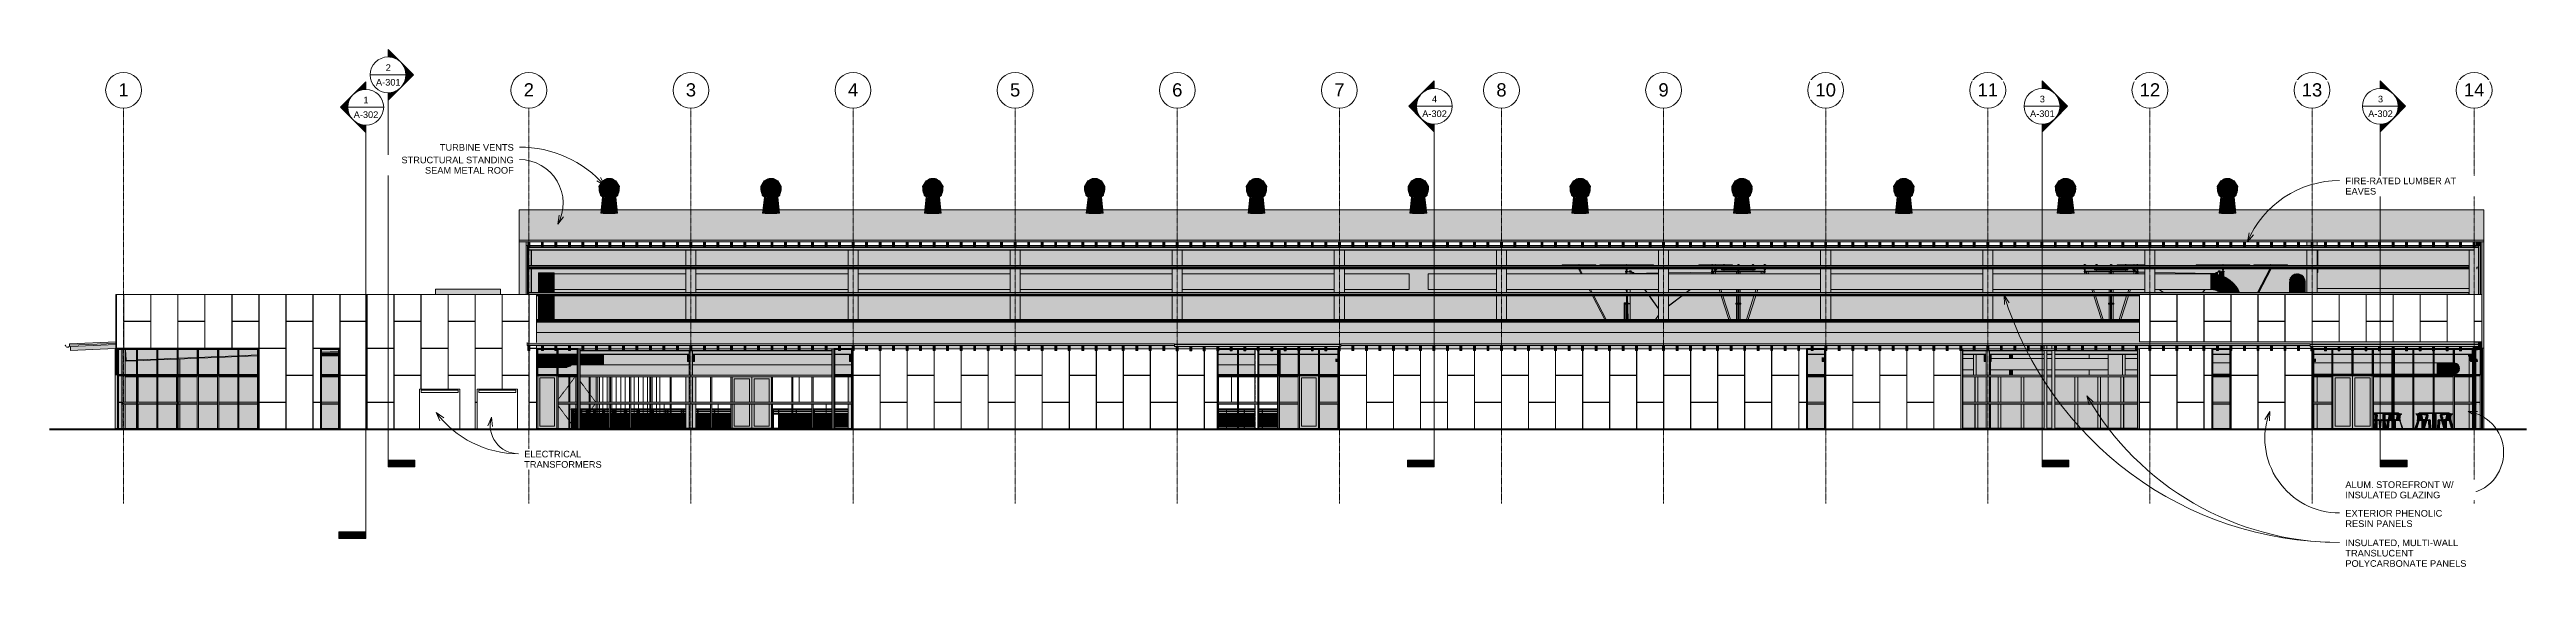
# Model space of a CAD drawing. Header units: inches. Extents: x 20478 to 36715, y -248 to 750.
# Drawn here: x 23884 to 28307, y -248 to 679 of the extents above; entities that cross this region are included whole.
import ezdxf

# ---------------------------------------------------------------- set-up
doc = ezdxf.new("R2010")
doc.units = ezdxf.units.IN
doc.header["$MEASUREMENT"] = 0
for name, pattern in [('Dash 1_16_', [0.125, 0.0625, -0.0625]), ('Grid Line 1_2_', [0.875, 0.5, -0.125, 0.125, -0.125]), ('Hidden 1_8_', [0.1875, 0.125, -0.0625])]:
    doc.linetypes.add(name, pattern=pattern)
for name, color, linetype, lineweight in [('A-CLNG', 13, 'Continuous', 13), ('A-DOOR', 31, 'Continuous', 13), ('A-DOOR-FRAM', 31, 'Continuous', 9), ('A-FLOR', 192, 'Continuous', 13), ('A-FLOR-HRAL', 11, 'Continuous', 9), ('A-FLOR-OTLN', 90, 'Continuous', 9), ('A-GENM', 13, 'Continuous', 9), ('A-GLAZ-CWMG', 51, 'Continuous', 9), ('A-ROOF', 132, 'Continuous', 13), ('A-ROOF-OTLN', 132, 'Continuous', 9), ('A-WALL', 113, 'Continuous', 13), ('A-WALL-PATT', 111, 'Continuous', 13), ('C-TOPO', 7, 'Continuous', 9), ('E-ELEC-EQPM', 71, 'Continuous', 9), ('G-ANNO-SYMB', 111, 'Continuous', 9), ('G-ANNO-TEXT', 231, 'Continuous', 9), ('I-FURN', 30, 'Continuous', 9), ('I-WALL', 2, 'Continuous', 13), ('L-SITE-WALL', 31, 'Continuous', 13), ('M-EQPM', 50, 'Continuous', 9), ('M-HVAC-DUCT', 70, 'Continuous', 9), ('M-HVAC-DUCT-ANNO', 70, 'Continuous', 9), ('Q-SPCQ', 91, 'Continuous', 9), ('S-BEAM', 12, 'Continuous', 9), ('S-COLS', 52, 'Continuous', 9), ('S-GRID', 1, 'Continuous', 9), ('S-GRID-IDEN', 1, 'Continuous', 9)]:
    doc.layers.add(name, color=color, linetype=linetype, lineweight=lineweight)
doc.styles.add('Arial', font='arial.ttf', dxfattribs={"height": 23.60479})
doc.styles.add('Arial_1', font='arial.ttf', dxfattribs={"height": 11.802395})
pattern_1 = [(0, (27634.84, 0.25), (-193, 193), [48, -145]), (90, (27634.84, 0.25), (-193, 1e-14), [96.25, -96.75]), (180, (27682.84, 96.5), (-193, 193), [48, -145]), (90, (27682.84, 0.25), (-193, 1e-14), [96.25, -96.75]), (180, (27682.84, 96.75), (-193, 193), [48, -145]), (90, (27682.84, 96.75), (-193, 1e-14), [96.25, -96.75]), (0, (27634.84, 193), (-193, 193), [48, -145]), (90, (27634.84, 96.75), (-193, 1e-14), [96.25, -96.75]), (0, (27683.09, 48.25), (-193, 193), [48, -145]), (90, (27683.09, 0), (-193, 1e-14), [48.25, -144.75]), (90, (27731.09, 0), (-193, 1e-14), [48.25, -144.75]), (0, (27683.09, 144.75), (-193, 193), [48, -145]), (90, (27683.09, 48.5), (-193, 1e-14), [96.25, -96.75]), (180, (27731.09, 48.5), (-193, 193), [48, -145]), (90, (27731.09, 48.5), (-193, 1e-14), [96.25, -96.75]), (90, (27683.09, 145), (-193, 1e-14), [48, -145]), (180, (27731.09, 145), (-193, 193), [48, -145]), (90, (27731.09, 145), (-193, 1e-14), [48, -145]), (0, (27731.34, 0.25), (-193, 193), [48, -145]), (90, (27731.34, 0.25), (-193, 1e-14), [96.25, -96.75]), (180, (27779.34, 96.5), (-193, 193), [48, -145]), (90, (27779.34, 0.25), (-193, 1e-14), [96.25, -96.75]), (180, (27779.34, 96.75), (-193, 193), [48, -145]), (90, (27779.34, 96.75), (-193, 1e-14), [96.25, -96.75]), (180, (27779.34, 193), (-193, 193), [48, -145]), (90, (27731.34, 96.75), (-193, 1e-14), [96.25, -96.75]), (0, (27779.59, 48.25), (-193, 193), [48, -145]), (90, (27779.59, 0), (-193, 1e-14), [48.25, -144.75]), (90, (27827.59, 0), (-193, 1e-14), [48.25, -144.75]), (0, (27779.59, 144.75), (-193, 193), [48, -145]), (90, (27779.59, 48.5), (-193, 1e-14), [96.25, -96.75]), (180, (27827.59, 48.5), (-193, 193), [48, -145]), (90, (27827.59, 48.5), (-193, 1e-14), [96.25, -96.75]), (90, (27779.59, 145), (-193, 1e-14), [48, -145]), (180, (27827.59, 145), (-193, 193), [48, -145]), (90, (27827.59, 145), (-193, 1e-14), [48, -145])]

msp = doc.modelspace()

# ---------------------------------------------------------------- texts
at = {"layer": 'G-ANNO-SYMB', "attachment_point": 2, "line_spacing_factor": 0.938532, "style": 'Arial_1'}
for s, insert, char_height, width in [('A-301', (24488.676, 626.019), 11.8024, 52.416), ('2', (24488.676, 652.201), 11.802, 10.944), ('1', (24448.907, 594.337), 11.802, 10.944), ('4', (26357.158, 596.049), 11.802, 10.944), ('3', (27442.633, 596.049), 11.802, 10.944), ('3', (28046.551, 596.049), 11.802, 10.944), ('A-302', (24448.907, 568.156), 11.8024, 52.416), ('A-302', (26357.158, 569.868), 11.8024, 52.416), ('A-301', (27442.633, 569.868), 11.8024, 52.416), ('A-302', (28046.551, 569.868), 11.8024, 52.416)]:
    msp.add_mtext(s, dxfattribs=dict(at, insert=insert, char_height=char_height, width=width))

# ---------------------------------------------------------------- blocks, each defined once
blk = doc.blocks.new('Locker Rooms_Ryan_ifc-2-Elevation - South')
at = {"layer": 'A-WALL', "lineweight": 5}
h = blk.add_hatch(color=10, dxfattribs=at)
h.paths.add_polyline_path([(25378.9, 2.2), (25379.4, 2.2), (25379.4, 45.5), (25378.9, 45.5)], flags=0)
h.paths.add_polyline_path([(25378.9, 48.6), (25379.4, 48.6), (25379.4, 93.8), (25378.9, 93.8)], flags=0)
h.paths.add_polyline_path([(25381.4, 96.8), (25381.4, 134), (25376.4, 134), (25376.4, 96.8)], flags=0)
h = blk.add_hatch(color=10, dxfattribs=at)
h.paths.add_polyline_path([(25398.9, 2.2), (25398.9, 45.5), (25384.4, 45.5), (25384.4, 2.2), (25396.3, 2.2)], flags=0)
h.paths.add_polyline_path([(25406.5, 2.2), (25406.9, 2.2), (25406.9, 45.5), (25404.9, 45.5), (25404.9, 2.2)], flags=0)
h.paths.add_polyline_path([(25396.3, 48.6), (25398.9, 48.6), (25398.9, 93.8), (25384.4, 93.8), (25384.4, 48.6)], flags=0)
h.paths.add_polyline_path([(25406.9, 48.6), (25406.9, 93.8), (25404.9, 93.8), (25404.9, 48.6)], flags=0)
h.paths.add_polyline_path([(25381.4, 96.8), (25398.9, 96.8), (25398.9, 121.2), (25395.7, 121.2), (25395.7, 134), (25381.4, 134), (25381.4, 113.9)], flags=0)
h.paths.add_polyline_path([(25406.9, 96.8), (25406.9, 121.2), (25404.9, 121.2), (25404.9, 96.8)], flags=0)
h = blk.add_hatch(color=10, dxfattribs=at)
h.paths.add_polyline_path([(25440.9, 96.8), (25445.9, 96.8), (25445.9, 106.5), (25440.9, 106.5)], flags=0)
h.paths.add_polyline_path([(25440.9, 126.5), (25445.9, 126.5), (25445.9, 134), (25440.9, 134), (25440.9, 132.6)], flags=0)
h = blk.add_hatch(color=10, dxfattribs=at)
h.paths.add_polyline_path([(25507.4, 2.2), (25516.4, 2.2), (25516.4, 45.5), (25507.4, 45.5), (25507.4, 20.1)], flags=0)
h.paths.add_polyline_path([(25516.4, 48.6), (25516.4, 93.8), (25507.4, 93.8), (25507.4, 48.6)], flags=0)
h.paths.add_polyline_path([(25569, 96.8), (25582.9, 96.8), (25582.9, 106.5), (25521.4, 106.5), (25521.4, 96.8), (25534.5, 96.8)], flags=0)
h.paths.add_polyline_path([(25445.9, 96.8), (25502.4, 96.8), (25502.4, 106.5), (25445.9, 106.5)], flags=0)
h.paths.add_polyline_path([(25516.4, 96.8), (25516.4, 106.5), (25507.4, 106.5), (25507.4, 96.8)], flags=0)
h.paths.add_polyline_path([(25499.9, 126.5), (25502.4, 126.5), (25502.4, 134), (25445.9, 134), (25445.9, 126.5), (25482.7, 126.5)], flags=0)
h.paths.add_polyline_path([(25507.4, 126.5), (25516.4, 126.5), (25516.4, 134), (25507.4, 134), (25507.4, 132.6)], flags=0)
h.paths.add_polyline_path([(25534.5, 126.5), (25582.9, 126.5), (25582.9, 134), (25521.4, 134), (25521.4, 126.5)], flags=0)
h = blk.add_hatch(color=10, dxfattribs=at)
h.paths.add_polyline_path([(25507.4, 1.5), (25507.4, 141.2), (25502.4, 141.2), (25502.4, 1.5)], flags=0)
h.paths.add_polyline_path([(25502.4, 144), (25507.4, 144), (25507.4, 150), (25502.4, 150)], flags=0)
h = blk.add_hatch(color=10, dxfattribs=at)
h.paths.add_polyline_path([(25521.4, 1.5), (25521.4, 141.2), (25516.4, 141.2), (25516.4, 1.5)], flags=0)
h.paths.add_polyline_path([(25516.4, 144), (25520.8, 144), (25520.8, 150), (25516.4, 150)], flags=0)
h = blk.add_hatch(color=10, dxfattribs=at)
h.paths.add_polyline_path([(25639.4, 2.2), (25639.4, 45.5), (25616.9, 45.5), (25616.9, 2.2), (25617.2, 2.2)], flags=0)
h.paths.add_polyline_path([(25639.4, 48.6), (25639.4, 93.8), (25616.9, 93.8), (25616.9, 48.6), (25624.4, 48.6)], flags=0)
h.paths.add_polyline_path([(25642.4, 96.8), (25642.4, 134), (25616.9, 134), (25616.9, 96.8), (25638.2, 96.8)], flags=0)
h = blk.add_hatch(color=10, dxfattribs=at)
h.paths.add_polyline_path([(25644.4, 2.2), (25644.9, 2.2), (25644.9, 45.5), (25644.4, 45.5)], flags=0)
h.paths.add_polyline_path([(25644.4, 48.6), (25644.9, 48.6), (25644.9, 93.8), (25644.4, 93.8)], flags=0)
h.paths.add_polyline_path([(25647.4, 96.8), (25647.4, 134), (25642.4, 134), (25642.4, 96.8)], flags=0)
h = blk.add_hatch(color=10, dxfattribs=at)
h.paths.add_polyline_path([(25353.5, 0), (25353.8, 0), (25353.8, 45.5), (25353.5, 45.5)], flags=0)
h.paths.add_polyline_path([(25378.9, 2.2), (25378.9, 45.5), (25357.4, 45.5), (25357.4, 2.2)], flags=0)
h.paths.add_polyline_path([(25378.9, 48.6), (25378.9, 93.8), (25357.4, 93.8), (25357.4, 48.6)], flags=0)
h.paths.add_polyline_path([(25353.5, 48.6), (25353.8, 48.6), (25353.8, 93.8), (25353.5, 93.8)], flags=0)
h = blk.add_hatch(color=10, dxfattribs=at)
h.paths.add_polyline_path([(25384.4, 2.2), (25384.4, 45.5), (25379.4, 45.5), (25379.4, 2.2)], flags=0)
h.paths.add_polyline_path([(25384.4, 48.6), (25384.4, 93.8), (25379.4, 93.8), (25379.4, 48.6)], flags=0)
h = blk.add_hatch(color=10, dxfattribs=at)
h.paths.add_polyline_path([(25420.4, 2.2), (25425.4, 2.2), (25425.4, 45.5), (25420.4, 45.5), (25420.4, 20.1)], flags=0)
h.paths.add_polyline_path([(25420.4, 48.6), (25425.4, 48.6), (25425.4, 93.8), (25420.4, 93.8), (25420.4, 57.6)], flags=0)
h = blk.add_hatch(color=10, dxfattribs=at)
h.paths.add_polyline_path([(25425.4, 2.2), (25461.4, 2.2), (25461.4, 45.5), (25425.4, 45.5), (25425.4, 20.1)], flags=0)
h.paths.add_polyline_path([(25466.4, 2.2), (25502.4, 2.2), (25502.4, 45.5), (25466.4, 45.5), (25466.4, 20.1)], flags=0)
h.paths.add_polyline_path([(25502.4, 48.6), (25502.4, 93.8), (25466.4, 93.8), (25466.4, 48.6)], flags=0)
h.paths.add_polyline_path([(25430.8, 48.6), (25461.4, 48.6), (25461.4, 93.8), (25425.4, 93.8), (25425.4, 48.6)], flags=0)
h = blk.add_hatch(color=10, dxfattribs=at)
h.paths.add_polyline_path([(25461.4, 2.2), (25466.4, 2.2), (25466.4, 45.5), (25461.4, 45.5), (25461.4, 20.1)], flags=0)
h.paths.add_polyline_path([(25465.4, 48.6), (25466.4, 48.6), (25466.4, 93.8), (25461.4, 93.8), (25461.4, 48.6)], flags=0)
h = blk.add_hatch(color=10, dxfattribs=at)
h.paths.add_polyline_path([(25521.4, 2.2), (25557.4, 2.2), (25557.4, 45.5), (25521.4, 45.5), (25521.4, 20.1)], flags=0)
h.paths.add_polyline_path([(25598.4, 2.2), (25598.4, 45.5), (25562.4, 45.5), (25562.4, 2.2)], flags=0)
h.paths.add_polyline_path([(25557.4, 48.6), (25557.4, 93.8), (25521.4, 93.8), (25521.4, 48.6), (25534.5, 48.6)], flags=0)
h.paths.add_polyline_path([(25598.4, 48.6), (25598.4, 93.8), (25562.4, 93.8), (25562.4, 48.6)], flags=0)
h = blk.add_hatch(color=10, dxfattribs=at)
h.paths.add_polyline_path([(25562.4, 2.2), (25562.4, 45.5), (25557.4, 45.5), (25557.4, 2.2)], flags=0)
h.paths.add_polyline_path([(25562.4, 48.6), (25562.4, 93.8), (25557.4, 93.8), (25557.4, 48.6)], flags=0)
h = blk.add_hatch(color=10, dxfattribs=at)
h.paths.add_polyline_path([(25603.4, 2.2), (25603.4, 45.5), (25598.4, 45.5), (25598.4, 2.2)], flags=0)
h.paths.add_polyline_path([(25603.4, 48.6), (25603.4, 93.8), (25598.4, 93.8), (25598.4, 48.6)], flags=0)
h = blk.add_hatch(color=10, dxfattribs=at)
h.paths.add_polyline_path([(25644.4, 2.2), (25644.4, 45.5), (25639.4, 45.5), (25639.4, 2.2)], flags=0)
h.paths.add_polyline_path([(25644.4, 48.6), (25644.4, 93.8), (25639.4, 93.8), (25639.4, 48.6)], flags=0)
h = blk.add_hatch(color=10, dxfattribs=at)
h.paths.add_polyline_path([(25672.8, 0), (25672.9, 0), (25672.9, 45.5), (25672.8, 45.5)], flags=0)
h.paths.add_polyline_path([(25669.1, 2.2), (25669.1, 45.5), (25644.9, 45.5), (25644.9, 2.2)], flags=0)
h.paths.add_polyline_path([(25672.8, 48.6), (25672.9, 48.6), (25672.9, 93.8), (25672.8, 93.8)], flags=0)
h.paths.add_polyline_path([(25669.1, 48.6), (25669.1, 93.8), (25644.9, 93.8), (25644.9, 48.6)], flags=0)
at = {"layer": 'A-WALL', "color": 250}
for p, q in [((25376.4, 134), (25376.4, 96.8)), ((25381.4, 134), (25381.4, 96.8)), ((25440.9, 134), (25440.9, 126.5)), ((25445.9, 134), (25445.9, 126.5)), ((25445.9, 134), (25445.9, 126.5)), ((25502.4, 150), (25502.4, 144)), ((25502.4, 141.2), (25502.4, 1.5)), ((25507.4, 150), (25507.4, 144)), ((25507.4, 141.2), (25507.4, 1.5)), ((25516.4, 150), (25516.4, 144)), ((25516.4, 141.2), (25516.4, 1.5)), ((25521.4, 141.2), (25521.4, 1.5)), ((25582.9, 134), (25582.9, 126.5)), ((25616.9, 134), (25616.9, 96.8)), ((25642.4, 134), (25642.4, 96.8)), ((25647.4, 134), (25647.4, 96.8)), ((25378.9, 93.8), (25378.9, 48.6)), ((25379.4, 93.8), (25379.4, 48.6)), ((25384.4, 93.8), (25384.4, 48.6)), ((25406.9, 121.2), (25406.9, 96.8)), ((25406.9, 93.8), (25406.9, 48.6)), ((25420.4, 93.8), (25420.4, 48.6)), ((25425.4, 93.8), (25425.4, 48.6)), ((25440.9, 106.5), (25440.9, 96.8)), ((25445.9, 106.5), (25445.9, 96.8)), ((25445.9, 106.5), (25445.9, 96.8)), ((25461.4, 93.8), (25461.4, 48.6)), ((25466.4, 93.8), (25466.4, 48.6)), ((25557.4, 93.8), (25557.4, 48.6)), ((25562.4, 93.8), (25562.4, 48.6)), ((25582.9, 106.5), (25582.9, 96.8)), ((25598.4, 93.8), (25598.4, 48.6)), ((25603.4, 93.8), (25603.4, 48.6)), ((25616.9, 93.8), (25616.9, 48.6)), ((25639.4, 93.8), (25639.4, 48.6)), ((25644.4, 93.8), (25644.4, 48.6)), ((25644.9, 93.8), (25644.9, 48.6)), ((25378.9, 45.5), (25378.9, 2.2)), ((25379.4, 45.5), (25379.4, 2.2)), ((25384.4, 45.5), (25384.4, 2.2)), ((25406.9, 45.5), (25406.9, 2.2)), ((25420.4, 45.5), (25420.4, 2.2)), ((25425.4, 45.5), (25425.4, 2.2)), ((25461.4, 45.5), (25461.4, 2.2)), ((25466.4, 45.5), (25466.4, 2.2)), ((25557.4, 45.5), (25557.4, 2.2)), ((25562.4, 45.5), (25562.4, 2.2)), ((25598.4, 45.5), (25598.4, 2.2)), ((25603.4, 45.5), (25603.4, 2.2)), ((25616.9, 45.5), (25616.9, 2.2)), ((25639.4, 45.5), (25639.4, 2.2)), ((25644.4, 45.5), (25644.4, 2.2)), ((25644.9, 45.5), (25644.9, 2.2))]:
    blk.add_line(p, q, dxfattribs=at)
blk = doc.blocks.new('Family7 - Family7-772884-Elevation - South')
at = {"layer": 'S-BEAM'}
for points in [[(25991.3, 293.9), (25991.3, 320.5), (25989.9, 320.5), (25989.9, 293.9)], [(25991.3, 292.7), (25991.3, 293.9), (25989.9, 293.9), (25989.9, 292.7)], [(25989.9, 280.6), (25991.3, 280.6), (25991.3, 286.8), (25989.9, 286.8), (25989.9, 282.6)]]:
    blk.add_hatch(color=256, dxfattribs=at).paths.add_polyline_path(points, flags=0)
for p, q in [((25991.3, 320.5), (25991.3, 293.9)), ((25991.3, 293.9), (25989.9, 293.9)), ((25989.9, 280.6), (25991.3, 280.6)), ((25991.3, 293.9), (25991.3, 292.7)), ((25991.3, 286.8), (25991.3, 280.6))]:
    blk.add_line(p, q, dxfattribs=at)
blk = doc.blocks.new('HSS-Hollow Structural Section-Column - HSS6X6X1_4-556719-Elevation - South')
at = {"layer": 'S-COLS'}
h = blk.add_hatch(color=256, dxfattribs=at)
h.paths.add_polyline_path([(23083.4, 2.2), (23083.4, 45.5), (23082.9, 45.5), (23082.9, 2.2), (23083.4, 2.2)], flags=0)
h.paths.add_polyline_path([(23083.1, 48.6), (23083.4, 48.6), (23083.4, 93.8), (23082.9, 93.8), (23082.9, 48.6), (23083.1, 48.6)], flags=0)
h.paths.add_polyline_path([(23083.4, 96.8), (23083.4, 140.4), (23082.9, 140.4), (23082.9, 96.8), (23083.2, 96.8)], flags=0)
h = blk.add_hatch(color=256, dxfattribs=at)
h.paths.add_polyline_path([(23083.4, 2.2), (23088.4, 2.2), (23088.4, 45.5), (23083.4, 45.5), (23083.4, 20.1)], flags=0)
h.paths.add_polyline_path([(23083.4, 48.6), (23088.4, 48.6), (23088.4, 93.8), (23083.4, 93.8), (23083.4, 57.6)], flags=0)
h.paths.add_polyline_path([(23083.4, 96.8), (23088.4, 96.8), (23088.4, 140.4), (23083.4, 140.4), (23083.4, 113.9)], flags=0)
h = blk.add_hatch(color=256, dxfattribs=at)
h.paths.add_polyline_path([(23088.4, 2.2), (23088.9, 2.2), (23088.9, 45.5), (23088.4, 45.5), (23088.4, 20.1)], flags=0)
h.paths.add_polyline_path([(23088.8, 48.6), (23088.9, 48.6), (23088.8, 93.8), (23088.4, 93.8), (23088.4, 48.6), (23088.7, 48.6)], flags=0)
h.paths.add_polyline_path([(23088.4, 96.8), (23088.9, 96.8), (23088.9, 140.4), (23088.4, 140.4), (23088.4, 113.9)], flags=0)
for p, q in [((23082.9, 140.4), (23082.9, 96.8)), ((23088.9, 96.8), (23088.9, 140.4)), ((23082.9, 93.8), (23082.9, 48.5)), ((23088.9, 48.5), (23088.9, 93.8)), ((23082.9, 45.5), (23082.9, 2.2)), ((23088.9, 2.2), (23088.9, 45.5))]:
    blk.add_line(p, q, dxfattribs=at)
at = {"layer": 'S-COLS', "linetype": 'Hidden 1_8_'}
for p, q in [((23083.1, 140.4), (23083.1, 96.8)), ((23088.7, 96.8), (23088.7, 140.4)), ((23083.1, 93.8), (23083.1, 48.5)), ((23088.7, 48.5), (23088.7, 93.8)), ((23083.1, 45.5), (23083.1, 2.2)), ((23088.7, 2.2), (23088.7, 45.5))]:
    blk.add_line(p, q, dxfattribs=at)
blk = doc.blocks.new('HSS-Hollow Structural Section-Column - HSS6X6X1_4-V12-Elevation - South')
at = {"layer": 'S-COLS'}
h = blk.add_hatch(color=256, dxfattribs=at)
h.paths.add_polyline_path([(23372.9, 2), (23372.9, 2), (23372.9, 45.5), (23372.4, 45.5), (23372.4, 2), (23372.6, 2)], flags=0)
h.paths.add_polyline_path([(23372.6, 48.6), (23372.9, 48.6), (23372.9, 93.8), (23372.4, 93.8), (23372.4, 48.6), (23372.5, 48.6)], flags=0)
h.paths.add_polyline_path([(23372.9, 98), (23372.9, 142.8), (23372.4, 142.8), (23372.4, 98), (23372.7, 98)], flags=0)
h = blk.add_hatch(color=256, dxfattribs=at)
h.paths.add_polyline_path([(23375.3, 0), (23375.5, 0), (23375.5, 45.5), (23375.3, 45.5), (23375.3, 2)], flags=0)
h.paths.add_polyline_path([(23372.9, 2), (23373.3, 2), (23373.3, 45.5), (23372.9, 45.5), (23372.9, 20.1)], flags=0)
h.paths.add_polyline_path([(23373.3, 48.6), (23373.3, 93.8), (23372.9, 93.8), (23372.9, 48.6)], flags=0)
h.paths.add_polyline_path([(23375.3, 48.6), (23375.5, 48.6), (23375.5, 93.8), (23375.3, 93.8), (23375.3, 57.6)], flags=0)
h.paths.add_polyline_path([(23375.3, 96.8), (23375.5, 96.8), (23375.5, 141.3), (23375.3, 141.3), (23375.3, 97)], flags=0)
h.paths.add_polyline_path([(23373.3, 98), (23373.3, 142.8), (23372.9, 142.8), (23372.9, 98)], flags=0)
for p, q in [((23372.4, 142.8), (23372.4, 98)), ((23372.4, 93.8), (23372.4, 48.5)), ((23372.4, 45.5), (23372.4, 2))]:
    blk.add_line(p, q, dxfattribs=at)
at = {"layer": 'S-COLS', "linetype": 'Hidden 1_8_'}
for p, q in [((23372.6, 142.8), (23372.6, 98)), ((23372.6, 93.8), (23372.6, 48.5)), ((23372.6, 45.5), (23372.6, 2))]:
    blk.add_line(p, q, dxfattribs=at)
blk = doc.blocks.new('HSS-Hollow Structural Section-Column - HSS6X6X1_4-V13-Elevation - South')
at = {"layer": 'S-COLS'}
h = blk.add_hatch(color=256, dxfattribs=at)
h.paths.add_polyline_path([(24241.4, 2), (24241.4, 45.5), (24240.9, 45.5), (24240.9, 2), (24241.4, 2)], flags=0)
h.paths.add_polyline_path([(24241.1, 48.6), (24241.4, 48.6), (24241.4, 93.8), (24240.9, 93.8), (24240.9, 48.6), (24241.1, 48.6)], flags=0)
h.paths.add_polyline_path([(24241.2, 98), (24241.4, 98), (24241.4, 142.8), (24240.9, 142.8), (24240.9, 98), (24241.1, 98)], flags=0)
h = blk.add_hatch(color=256, dxfattribs=at)
h.paths.add_polyline_path([(24243.8, 0), (24244, 0), (24244, 45.5), (24243.8, 45.5), (24243.8, 2)], flags=0)
h.paths.add_polyline_path([(24241.4, 2), (24241.8, 2), (24241.8, 45.5), (24241.4, 45.5), (24241.4, 20.1)], flags=0)
h.paths.add_polyline_path([(24241.8, 48.6), (24241.8, 93.8), (24241.4, 93.8), (24241.4, 48.6)], flags=0)
h.paths.add_polyline_path([(24243.8, 48.6), (24244, 48.6), (24244, 93.8), (24243.8, 93.8), (24243.8, 57.6)], flags=0)
h.paths.add_polyline_path([(24243.8, 96.8), (24244, 96.8), (24244, 140.3), (24243.8, 140.3), (24243.8, 97)], flags=0)
h.paths.add_polyline_path([(24241.8, 98), (24241.8, 142.8), (24241.4, 142.8), (24241.4, 98)], flags=0)
for p, q in [((24240.9, 142.8), (24240.9, 98)), ((24240.9, 93.8), (24240.9, 48.6)), ((24240.9, 45.5), (24240.9, 2))]:
    blk.add_line(p, q, dxfattribs=at)
at = {"layer": 'S-COLS', "linetype": 'Hidden 1_8_'}
for p, q in [((24241.1, 142.8), (24241.1, 98)), ((24241.1, 93.8), (24241.1, 48.6)), ((24241.1, 45.5), (24241.1, 2))]:
    blk.add_line(p, q, dxfattribs=at)
blk = doc.blocks.new('HSS-Hollow Structural Section-Column - HSS6X6X1_4-V14-Elevation - South')
at = {"layer": 'S-COLS'}
h = blk.add_hatch(color=256, dxfattribs=at)
h.paths.add_polyline_path([(25399.4, 2.2), (25399.4, 2.2), (25399.4, 45.5), (25398.9, 45.5), (25398.9, 2.2), (25399.1, 2.2)], flags=0)
h.paths.add_polyline_path([(25399.3, 48.6), (25399.4, 48.6), (25399.4, 93.8), (25398.9, 93.8), (25398.9, 48.6), (25399.1, 48.6)], flags=0)
h.paths.add_polyline_path([(25399.4, 96.8), (25399.4, 140.4), (25398.9, 140.4), (25398.9, 96.8), (25399.2, 96.8)], flags=0)
h = blk.add_hatch(color=256, dxfattribs=at)
h.paths.add_polyline_path([(25399.4, 2.2), (25404.4, 2.2), (25404.4, 45.5), (25399.4, 45.5), (25399.4, 20.1)], flags=0)
h.paths.add_polyline_path([(25399.4, 48.6), (25404.4, 48.6), (25404.4, 93.8), (25399.4, 93.8), (25399.4, 57.6)], flags=0)
h.paths.add_polyline_path([(25404.4, 96.8), (25404.4, 140.4), (25399.4, 140.4), (25399.4, 96.8)], flags=0)
h = blk.add_hatch(color=256, dxfattribs=at)
h.paths.add_polyline_path([(25404.4, 2.2), (25404.9, 2.2), (25404.9, 45.5), (25404.4, 45.5), (25404.4, 20.1)], flags=0)
h.paths.add_polyline_path([(25404.8, 48.6), (25404.9, 48.6), (25404.8, 93.8), (25404.4, 93.8), (25404.4, 48.6), (25404.8, 48.6)], flags=0)
h.paths.add_polyline_path([(25404.7, 96.8), (25404.9, 96.8), (25404.9, 140.4), (25404.4, 140.4), (25404.4, 96.8), (25404.5, 96.8)], flags=0)
for p, q in [((25398.9, 140.4), (25398.9, 96.8)), ((25404.9, 96.8), (25404.9, 140.4)), ((25398.9, 93.8), (25398.9, 48.6)), ((25404.9, 48.6), (25404.9, 93.8)), ((25398.9, 45.5), (25398.9, 2.2)), ((25404.9, 2.2), (25404.9, 45.5))]:
    blk.add_line(p, q, dxfattribs=at)
at = {"layer": 'S-COLS', "linetype": 'Hidden 1_8_'}
for p, q in [((25399.1, 140.4), (25399.1, 96.8)), ((25404.7, 96.8), (25404.7, 140.4)), ((25399.1, 93.8), (25399.1, 48.6)), ((25404.7, 48.6), (25404.7, 93.8)), ((25399.1, 45.5), (25399.1, 2.2)), ((25404.7, 2.2), (25404.7, 45.5))]:
    blk.add_line(p, q, dxfattribs=at)
blk = doc.blocks.new('HSS-Hollow Structural Section-Column - HSS6X6X1_4-V15-Elevation - South')
at = {"layer": 'S-COLS'}
h = blk.add_hatch(color=256, dxfattribs=at)
h.paths.add_polyline_path([(25980.8, 0), (25981, 0), (25981, 45.5), (25980.8, 45.5), (25980.8, 2)], flags=0)
h.paths.add_polyline_path([(25983, 2), (25983.4, 2), (25983.4, 45.5), (25983, 45.5), (25983, 20.1)], flags=0)
h.paths.add_polyline_path([(25980.8, 48.6), (25981, 48.6), (25981, 93.8), (25980.8, 93.8), (25980.8, 57.6)], flags=0)
h.paths.add_polyline_path([(25983, 48.6), (25983.4, 48.6), (25983.4, 93.8), (25983, 93.8), (25983, 57.6)], flags=0)
h.paths.add_polyline_path([(25981, 96.8), (25981, 140.3), (25980.8, 140.3), (25980.8, 96.8)], flags=0)
h.paths.add_polyline_path([(25983, 98), (25983.4, 98), (25983.4, 142.8), (25983, 142.8), (25983, 99.8)], flags=0)
h = blk.add_hatch(color=256, dxfattribs=at)
h.paths.add_polyline_path([(25983.7, 2), (25983.9, 2), (25983.9, 45.5), (25983.4, 45.5), (25983.4, 2)], flags=0)
h.paths.add_polyline_path([(25983.8, 48.6), (25983.9, 48.6), (25983.8, 93.8), (25983.4, 93.8), (25983.4, 48.6), (25983.7, 48.6)], flags=0)
h.paths.add_polyline_path([(25983.7, 98), (25983.9, 98), (25983.9, 142.8), (25983.4, 142.8), (25983.4, 98), (25983.7, 98)], flags=0)
at = {"layer": 'S-COLS', "linetype": 'Hidden 1_8_'}
for p, q in [((25983.7, 98), (25983.7, 142.8)), ((25983.7, 48.6), (25983.7, 93.8)), ((25983.7, 2), (25983.7, 45.5))]:
    blk.add_line(p, q, dxfattribs=at)
at = {"layer": 'S-COLS'}
for p, q in [((25983.9, 98), (25983.9, 142.8)), ((25983.9, 48.6), (25983.9, 93.8)), ((25983.9, 2), (25983.9, 45.5))]:
    blk.add_line(p, q, dxfattribs=at)
blk = doc.blocks.new('W-Wide Flange - W21X166-782530-Elevation - South')
at = {"layer": 'S-BEAM'}
for points in [[(23082.9, 122.5), (23082.9, 134), (23079.7, 134), (23079.7, 122.5), (23080.8, 122.5)], [(23089.5, 122.5), (23092.1, 122.5), (23092.1, 134), (23088.9, 134), (23088.9, 122.5)]]:
    blk.add_hatch(color=256, dxfattribs=at).paths.add_polyline_path(points, flags=0)
h = blk.add_hatch(color=256, dxfattribs=at)
h.paths.add_polyline_path([(23079.7, 121.2), (23082.9, 121.2), (23082.9, 122.5), (23079.7, 122.5)], flags=0)
h.paths.add_polyline_path([(23092.1, 121.2), (23092.1, 122.5), (23088.9, 122.5), (23088.9, 121.2), (23089.5, 121.2)], flags=0)
for p, q in [((23079.7, 134), (23079.7, 122.5)), ((23092.1, 122.5), (23092.1, 134)), ((23079.7, 122.5), (23079.7, 121.2)), ((23082.9, 122.5), (23079.7, 122.5)), ((23079.7, 121.2), (23082.9, 121.2)), ((23092.1, 122.5), (23088.9, 122.5)), ((23088.9, 121.2), (23092.1, 121.2)), ((23092.1, 121.2), (23092.1, 122.5))]:
    blk.add_line(p, q, dxfattribs=at)
blk = doc.blocks.new('W-Wide Flange - W21X166-782504-Elevation - South')
at = {"layer": 'S-BEAM'}
for points in [[(23369.2, 122.5), (23372.4, 122.5), (23372.4, 134), (23369.2, 134), (23369.2, 123.3)], [(23369.2, 121.2), (23372.4, 121.2), (23372.4, 122.5), (23369.2, 122.5)]]:
    blk.add_hatch(color=256, dxfattribs=at).paths.add_polyline_path(points, flags=0)
for p, q in [((23369.2, 134), (23369.2, 122.5)), ((23369.2, 122.5), (23369.2, 121.2)), ((23372.4, 122.5), (23369.2, 122.5)), ((23369.2, 121.2), (23372.4, 121.2))]:
    blk.add_line(p, q, dxfattribs=at)
blk = doc.blocks.new('W-Wide Flange - W21X166-782610-Elevation - South')
at = {"layer": 'S-BEAM'}
for points in [[(24237.7, 122.5), (24240.9, 122.5), (24240.9, 126.5), (24237.7, 126.5)], [(24237.7, 121.2), (24240.9, 121.2), (24240.9, 122.5), (24237.7, 122.5)]]:
    blk.add_hatch(color=256, dxfattribs=at).paths.add_polyline_path(points, flags=0)
for p, q in [((24237.7, 126.5), (24237.7, 122.5)), ((24237.7, 122.5), (24237.7, 121.2)), ((24240.9, 122.5), (24237.7, 122.5)), ((24237.7, 121.2), (24240.9, 121.2))]:
    blk.add_line(p, q, dxfattribs=at)
blk = doc.blocks.new('W-Wide Flange - W21X166-782557-Elevation - South')
at = {"layer": 'S-BEAM'}
h = blk.add_hatch(color=256, dxfattribs=at)
h.paths.add_polyline_path([(25106.2, 121.2), (25110.3, 121.2), (25110.3, 122.5), (25106.2, 122.5)], flags=0)
h.paths.add_polyline_path([(25112.5, 121.2), (25112.5, 134), (25112.3, 134), (25112.3, 121.2)], flags=0)
blk.add_hatch(color=256, dxfattribs=at).paths.add_polyline_path([(25106.2, 122.5), (25110.3, 122.5), (25110.3, 128.9), (25106.2, 128.9), (25106.2, 123.3)], flags=0)
for p, q in [((25106.2, 128.9), (25106.2, 122.5)), ((25106.2, 122.5), (25106.2, 121.2)), ((25110.3, 122.5), (25106.2, 122.5)), ((25106.2, 121.2), (25110.3, 121.2)), ((25112.3, 121.2), (25112.5, 121.2))]:
    blk.add_line(p, q, dxfattribs=at)
blk = doc.blocks.new('W-Wide Flange - W21X166-V16-Elevation - South')
at = {"layer": 'S-BEAM'}
for points in [[(25398.9, 122.5), (25398.9, 134), (25395.7, 134), (25395.7, 122.5), (25396.3, 122.5)], [(25404.9, 122.5), (25408.1, 122.5), (25408.1, 134), (25404.9, 134), (25404.9, 122.5)]]:
    blk.add_hatch(color=256, dxfattribs=at).paths.add_polyline_path(points, flags=0)
h = blk.add_hatch(color=256, dxfattribs=at)
h.paths.add_polyline_path([(25395.7, 121.2), (25398.9, 121.2), (25398.9, 122.5), (25395.7, 122.5)], flags=0)
h.paths.add_polyline_path([(25404.9, 121.2), (25408.1, 121.2), (25408.1, 122.5), (25404.9, 122.5), (25404.9, 121.8)], flags=0)
for p, q in [((25395.7, 134), (25395.7, 122.5)), ((25408.1, 122.5), (25408.1, 134)), ((25395.7, 122.5), (25395.7, 121.2)), ((25398.9, 122.5), (25395.7, 122.5)), ((25395.7, 121.2), (25398.9, 121.2)), ((25408.1, 122.5), (25404.9, 122.5)), ((25404.9, 121.2), (25408.1, 121.2)), ((25408.1, 121.2), (25408.1, 122.5))]:
    blk.add_line(p, q, dxfattribs=at)
blk = doc.blocks.new('W-Wide Flange - W21X166-782765-Elevation - South')
at = {"layer": 'S-BEAM'}
for points in [[(25987.1, 122.5), (25987.1, 126.4), (25983.9, 126.4), (25983.9, 122.5)], [(25987.1, 121.2), (25987.1, 122.5), (25983.9, 122.5), (25983.9, 121.2)]]:
    blk.add_hatch(color=256, dxfattribs=at).paths.add_polyline_path(points, flags=0)
for p, q in [((25987.1, 122.5), (25983.9, 122.5)), ((25983.9, 121.2), (25987.1, 121.2)), ((25987.1, 122.5), (25987.1, 126.4)), ((25987.1, 121.2), (25987.1, 122.5))]:
    blk.add_line(p, q, dxfattribs=at)
blk = doc.blocks.new('HSS-Hollow Structural Section-Column - HSS6X6X1_4-V17-Elevation - South')
at = {"layer": 'S-COLS'}
h = blk.add_hatch(color=256, dxfattribs=at)
h.paths.add_polyline_path([(26267.9, 2), (26267.9, 96), (26267.4, 96), (26267.4, 2), (26267.9, 2)], flags=0)
h.paths.add_polyline_path([(26267.6, 98), (26267.9, 98), (26267.9, 142.8), (26267.4, 142.8), (26267.4, 98), (26267.5, 98)], flags=0)
h = blk.add_hatch(color=256, dxfattribs=at)
h.paths.add_polyline_path([(26267.9, 2), (26269.4, 2), (26269.4, 96), (26267.9, 96), (26267.9, 20.1)], flags=0)
h.paths.add_polyline_path([(26271.4, 2), (26272.9, 2), (26272.9, 96), (26271.4, 96), (26271.4, 20.1)], flags=0)
h.paths.add_polyline_path([(26272.9, 98), (26272.9, 142.8), (26272.1, 142.8), (26272.1, 140.3), (26271.4, 140.3), (26271.4, 98)], flags=0)
h.paths.add_polyline_path([(26268.9, 98), (26269.4, 98), (26269.4, 140.3), (26268.6, 140.3), (26268.6, 142.8), (26267.9, 142.8), (26267.9, 98)], flags=0)
h = blk.add_hatch(color=256, dxfattribs=at)
h.paths.add_polyline_path([(26272.9, 2), (26273.4, 2), (26273.3, 96), (26272.9, 96), (26272.9, 20.1)], flags=0)
h.paths.add_polyline_path([(26273.2, 98), (26273.4, 98), (26273.4, 142.8), (26272.9, 142.8), (26272.9, 98), (26273, 98)], flags=0)
for p, q in [((26267.4, 142.8), (26267.4, 98)), ((26273.4, 98), (26273.4, 142.8)), ((26267.4, 96), (26267.4, 2)), ((26273.4, 48.4), (26273.4, 94.2)), ((26273.4, 2), (26273.4, 46))]:
    blk.add_line(p, q, dxfattribs=at)
at = {"layer": 'S-COLS', "linetype": 'Hidden 1_8_'}
for p, q in [((26267.6, 142.8), (26267.6, 98)), ((26273.2, 98), (26273.2, 142.8)), ((26267.6, 96), (26267.6, 2)), ((26273.2, 2), (26273.2, 96))]:
    blk.add_line(p, q, dxfattribs=at)
blk = doc.blocks.new('W-Wide Flange - W21X166-903667-Elevation - South')
at = {"layer": 'S-BEAM'}
for points in [[(26264.1, 121.2), (26264.1, 122.5), (26260.2, 134), (26259.8, 134), (26263.4, 123.3)], [(26264.1, 122.5), (26267.4, 122.5), (26267.4, 127.5), (26265.2, 134), (26260.2, 134), (26264.1, 122.5)], [(26267.4, 127.5), (26267.4, 131), (26266.3, 134), (26265.2, 134), (26265.6, 132.6)], [(26267.4, 131), (26267.4, 142.3), (26266.9, 142.3), (26266.9, 134), (26266.4, 134), (26266.8, 132.6)], [(26272.9, 144.8), (26276.2, 144.8), (26276, 145.3), (26272.8, 145.3), (26272.8, 144.8)], [(26273.4, 122.5), (26276.5, 122.5), (26275.2, 126.4), (26273.4, 126.4), (26273.4, 123.3)]]:
    blk.add_hatch(color=256, dxfattribs=at).paths.add_polyline_path(points, flags=0)
h = blk.add_hatch(color=256, dxfattribs=at)
h.paths.add_polyline_path([(26264.1, 121.2), (26267.4, 121.2), (26267.4, 122.5), (26264.1, 122.5)], flags=0)
h.paths.add_polyline_path([(26273.4, 121.2), (26276.5, 121.2), (26276.5, 122.5), (26273.4, 122.5), (26273.4, 121.8)], flags=0)
h.paths.add_polyline_path([(26266.9, 142.3), (26267.4, 142.3), (26267.4, 142.8), (26266.9, 142.8)], flags=0)
h.paths.add_polyline_path([(26273.4, 142.3), (26276.5, 142.3), (26276.5, 142.8), (26273.4, 142.8)], flags=0)
for p, q in [((26264.1, 121.2), (26259.8, 134)), ((26260.2, 134), (26264.1, 122.5)), ((26266.9, 142.3), (26267.4, 142.3)), ((26273.4, 142.3), (26276.5, 142.3)), ((26276.2, 144.8), (26276, 145.3)), ((26276.5, 142.3), (26276.5, 142.8)), ((26264.1, 122.5), (26264.1, 121.2)), ((26267.4, 122.5), (26264.1, 122.5)), ((26264.1, 121.2), (26267.4, 121.2)), ((26276.5, 122.5), (26273.4, 122.5)), ((26273.4, 121.2), (26276.5, 121.2)), ((26276.5, 122.5), (26275.2, 126.4)), ((26276.5, 121.2), (26276.5, 122.5))]:
    blk.add_line(p, q, dxfattribs=at)
blk = doc.blocks.new('Girt_C - 8_D-903668-Elevation - South')
at = {"layer": 'S-BEAM'}
h = blk.add_hatch(color=256, dxfattribs=at)
h.paths.add_polyline_path([(26280.8, 45.5), (26281.4, 46), (26281.4, 48.4), (26281.3, 48.4), (26281.3, 46.1), (26280.7, 45.6)], flags=0)
h.paths.add_polyline_path([(26274, 45.5), (26274, 45.6), (26273.5, 46.1), (26273.5, 48.4), (26273.4, 48.4), (26273.4, 46)], flags=0)
h.paths.add_polyline_path([(26281.2, 48.4), (26281.2, 48.6), (26273.6, 48.6), (26273.6, 48.4), (26277.5, 48.4)], flags=0)
for p, q in [((26273.4, 48.4), (26273.4, 46)), ((26273.4, 46), (26274, 45.5)), ((26273.5, 46.1), (26273.5, 48.4)), ((26274, 45.6), (26273.5, 46.1)), ((26281.2, 48.6), (26273.6, 48.6)), ((26273.6, 48.4), (26281.2, 48.4)), ((26274, 45.5), (26274, 45.6)), ((26281.3, 46.1), (26280.7, 45.6)), ((26280.7, 45.6), (26280.8, 45.5)), ((26280.8, 45.5), (26281.4, 46)), ((26281.3, 48.4), (26281.3, 46.1)), ((26281.4, 46), (26281.4, 48.4))]:
    blk.add_line(p, q, dxfattribs=at)
for centre, radius, start, end in [((26273.6, 48.4), 0.188, 90, 180), ((26273.6, 48.4), 0.0782, 90, 177.8773), ((26281.2, 48.4), 0.188, 0, 90), ((26281.2, 48.4), 0.0782, 3.0424, 90)]:
    blk.add_arc(centre, radius, start, end, dxfattribs=at)
blk = doc.blocks.new('Girt_C - 8_D-V18-Elevation - South')
at = {"layer": 'S-BEAM'}
h = blk.add_hatch(color=256, dxfattribs=at)
h.paths.add_polyline_path([(26280.8, 93.8), (26281.4, 94.2), (26281.4, 96), (26281.3, 96), (26281.3, 94.3), (26280.7, 93.9)], flags=0)
h.paths.add_polyline_path([(26274, 93.8), (26274, 93.9), (26273.5, 94.3), (26273.5, 96), (26273.4, 96), (26273.4, 94.2)], flags=0)
for p, q in [((26273.4, 96), (26273.4, 94.2)), ((26273.4, 94.2), (26274, 93.8)), ((26273.5, 94.3), (26273.5, 96)), ((26274, 93.9), (26273.5, 94.3)), ((26274, 93.8), (26274, 93.9)), ((26281.3, 94.3), (26280.7, 93.9)), ((26280.7, 93.9), (26280.8, 93.8)), ((26280.8, 93.8), (26281.4, 94.2)), ((26281.3, 96), (26281.3, 94.3)), ((26281.4, 94.2), (26281.4, 96))]:
    blk.add_line(p, q, dxfattribs=at)
blk = doc.blocks.new('Falcon 7700 Series Pedestal Base - 36_ Square Top x 30_ - Wheelchair Height-460525-Elevation - South')
at = {"layer": 'I-FURN'}
for points in [[(26172.4, 28.7), (26173.1, 28.7), (26173.1, 30), (26172.4, 30), (26172.4, 29.5)], [(26191.3, 28.5), (26191.4, 28.5), (26191.4, 28.7), (26190.7, 28.7), (26190.7, 28.5), (26191.1, 28.5)], [(26196.5, 2), (26196.5, 28.5), (26195.8, 28.5), (26195.8, 2)]]:
    blk.add_hatch(color=256, dxfattribs=at).paths.add_polyline_path(points, flags=0)
for p, q in [((26172.4, 30), (26173.1, 30)), ((26172.4, 28.7), (26172.4, 30)), ((26173.1, 28.7), (26172.4, 28.7)), ((26190.6, 28.7), (26190.6, 28.5)), ((26191.4, 28.5), (26190.7, 28.5)), ((26195.8, 2), (26195.8, 28.5))]:
    blk.add_line(p, q, dxfattribs=at)
blk = doc.blocks.new('HermanMiller_Collection_Air-Chair_SideChair_Arms - Arms-460524-Elevation - South')
at = {"layer": 'I-FURN'}
for points in [[(26205.1, 2), (26205.1, 2), (26205.9, 15.7), (26205.7, 15.7), (26205, 2), (26205, 2)], [(26205.5, 2), (26205.6, 2), (26206.4, 15.6), (26205.9, 15.7), (26205.5, 8.4), (26205.1, 2), (26205.4, 2)], [(26205.9, 15.7), (26206.2, 16.4), (26206.7, 17), (26206.6, 17.2), (26206.5, 17.1), (26206.2, 16.8), (26206.1, 16.6), (26205.8, 16.1), (26205.8, 16), (26205.8, 15.7)], [(26206.8, 16.8), (26207, 16.9), (26207, 17), (26207.1, 17.2), (26207.2, 17.2), (26207.4, 17.5), (26206.7, 17.5), (26206.3, 17.1), (26206.4, 17), (26206.6, 17.1), (26206.7, 17.1), (26206.7, 17), (26206.7, 16.8), (26206.8, 16.8)], [(26207.3, 17.5), (26207.4, 17.5), (26207.3, 17.6), (26207.3, 17.5)], [(26207.7, 17.5), (26207.8, 17.5), (26207.6, 17.5)], [(26208, 17.5), (26208, 17.5), (26207.9, 17.5)], [(26209.9, 23.7), (26210, 23.8), (26209.9, 24.8), (26210.1, 25.6), (26210.5, 26.1), (26210.5, 26.4), (26210.5, 26.4), (26210.2, 26.2), (26209.9, 25.7), (26209.8, 25), (26209.7, 24.6), (26209.8, 24.2)], [(26210, 23.8), (26210.5, 24), (26210.4, 24.4), (26210.5, 25), (26210.5, 25.4), (26210.6, 25.9), (26210.5, 26.1), (26210.1, 25.6), (26209.9, 24.7), (26210, 23.8)], [(26210.4, 22.4), (26210.5, 22.5), (26210.5, 22.5), (26210, 23.8), (26209.9, 23.7), (26210.4, 22.5)], [(26210.5, 22.5), (26211, 22.7), (26210.5, 24), (26210, 23.8), (26210.5, 22.6)], [(26211.1, 20.5), (26211.1, 20.5), (26211.2, 20.6), (26210.5, 22.5), (26210.4, 22.4), (26211.1, 20.5)], [(26210.5, 26.1), (26211.2, 26.5), (26211.3, 26.6), (26211.5, 26.7), (26211.6, 26.9), (26211.6, 26.9), (26211.1, 26.8), (26210.5, 26.5), (26210.5, 26.3), (26210.5, 26.2)], [(26210.7, 25.9), (26210.8, 26.1), (26211, 26.3), (26210.5, 26.1), (26210.7, 25.9)], [(26211.2, 20.6), (26211.3, 20.6), (26211.6, 20.7), (26211.7, 20.7), (26210.9, 22.7), (26210.5, 22.5), (26211.2, 20.6)], [(26211.5, 26.7), (26212.2, 26.9), (26213.3, 27.2), (26213.3, 27.3), (26213.3, 27.3), (26211.6, 27), (26211.5, 26.7), (26211.5, 26.7)], [(26213.3, 27.2), (26214.5, 27.4), (26217.8, 27.9), (26218.5, 28), (26218.5, 28.1), (26214.9, 27.6), (26213.3, 27.3), (26213.3, 27.2)], [(26218.5, 28), (26219.7, 28.2), (26218.5, 28)], [(26219.1, 17.6), (26219.6, 17.6), (26219.4, 17.7), (26219.1, 17.6)], [(26219.5, 17.7), (26219.9, 18.5), (26220.1, 19.2), (26220, 19.1), (26219.7, 18.2), (26219.4, 17.7)], [(26219.6, 17.6), (26219.7, 17.6), (26219.6, 17.6)], [(26220.2, 19.1), (26220.3, 20.8), (26220.2, 20.8), (26220.1, 19.2), (26220.2, 19.1)], [(26220.4, 20.7), (26220.9, 24.4), (26220.8, 24.5), (26220.2, 20.8), (26220.3, 20.8)], [(26220.7, 19), (26220.8, 19.3), (26220.9, 20.6), (26220.4, 20.7), (26220.2, 19.1), (26220.7, 19)], [(26220.9, 20.6), (26221.1, 21.8), (26221.4, 24.2), (26220.9, 24.3), (26220.4, 20.7), (26220.8, 20.7)], [(26221.5, 24.2), (26221.6, 25.3), (26221.5, 26.3), (26221.5, 26.5), (26221.2, 27), (26221.1, 27.1), (26220.6, 27), (26220.7, 26.7), (26221, 26.1), (26221, 25.1), (26221, 24.3), (26221.5, 24.2)], [(26220.8, 28.2), (26222.4, 28.3), (26220.7, 28.2)], [(26221, 24.3), (26221.1, 25.3), (26220.9, 26.3), (26220.8, 26.5), (26220.9, 25.9), (26220.9, 25.2), (26220.9, 24.4), (26220.9, 24.5), (26220.9, 24.4), (26221, 24.3)], [(26225.1, 15.7), (26224.7, 15.7), (26225, 15.7)], [(26230.3, 2), (26230.4, 2), (26225.9, 15.6), (26225.8, 15.6), (26230.3, 2), (26230.3, 2)], [(26230.9, 2), (26226.4, 15.6), (26225.9, 15.6), (26230.4, 2), (26230.8, 2)], [(26226.2, 15.6), (26226.1, 15.7), (26226.1, 15.6)], [(26226.2, 15.6), (26226.3, 15.7), (26226.2, 15.7), (26226.2, 15.6)]]:
    blk.add_hatch(color=256, dxfattribs=at).paths.add_polyline_path(points, flags=0)
h = blk.add_hatch(color=256, dxfattribs=at)
h.paths.add_polyline_path([(26206.4, 16.6), (26206.4, 16.6), (26206.4, 16.6)], flags=0)
h.paths.add_polyline_path([(26206.4, 15.6), (26206.5, 15.9), (26206.6, 16.6), (26206.6, 16.8), (26206.1, 16.4), (26205.9, 15.7), (26206.4, 15.6)], flags=0)
h = blk.add_hatch(color=256, dxfattribs=at)
h.paths.add_polyline_path([(26207.7, 16), (26207.4, 16), (26207.5, 16), (26207.6, 16)], flags=0)
h.paths.add_polyline_path([(26207.4, 16), (26207.4, 16.1), (26207.4, 16.1), (26207.4, 16)], flags=0)
h.paths.add_polyline_path([(26206.6, 16.4), (26206.8, 16.8), (26206.6, 16.7), (26206.6, 16.4)], flags=0)
h = blk.add_hatch(color=256, dxfattribs=at)
h.paths.add_polyline_path([(26212.4, 15.8), (26212.4, 15.8), (26211.5, 15.8)], flags=0)
h.paths.add_polyline_path([(26208.2, 16), (26208.2, 16), (26207.5, 16.1), (26207.7, 16), (26208.2, 16)], flags=0)
h = blk.add_hatch(color=256, dxfattribs=at)
h.paths.add_polyline_path([(26216.4, 2), (26216.4, 2), (26212.6, 15.8), (26212.4, 15.8), (26216.3, 2), (26216.3, 2)], flags=0)
h.paths.add_polyline_path([(26212.1, 17.5), (26211.2, 20.6), (26211.1, 20.5), (26212, 17.5), (26212.1, 17.5)], flags=0)
h = blk.add_hatch(color=256, dxfattribs=at)
h.paths.add_polyline_path([(26216.9, 2), (26217, 2), (26213.1, 15.8), (26212.6, 15.8), (26216.4, 2), (26216.7, 2)], flags=0)
h.paths.add_polyline_path([(26212.6, 17.5), (26211.7, 20.7), (26211.4, 20.7), (26211.4, 20.7), (26211.2, 20.6), (26212.1, 17.5), (26212.6, 17.5)], flags=0)
h = blk.add_hatch(color=256, dxfattribs=at)
h.paths.add_polyline_path([(26217.1, 15.6), (26217, 15.6), (26217, 15.6)], flags=0)
h.paths.add_polyline_path([(26214.9, 15.7), (26214.8, 15.7), (26214.8, 15.7)], flags=0)
h = blk.add_hatch(color=256, dxfattribs=at)
h.paths.add_polyline_path([(26217.6, 3.5), (26217.5, 6.1), (26217.5, 6.3), (26217.5, 3.7), (26217.6, 3.5)], flags=0)
h.paths.add_polyline_path([(26217.6, 9.5), (26217.6, 15.6), (26217.5, 15.6), (26217.5, 9.8), (26217.6, 9.7)], flags=0)
h = blk.add_hatch(color=256, dxfattribs=at)
h.paths.add_polyline_path([(26218.1, 2), (26218.1, 2), (26218.1, 4), (26217.6, 5.9), (26217.6, 3.3), (26218, 2), (26218.1, 2)], flags=0)
h.paths.add_polyline_path([(26218.2, 7.5), (26218.2, 15.6), (26217.6, 15.6), (26217.6, 9.4), (26218.1, 7.6)], flags=0)
h = blk.add_hatch(color=256, dxfattribs=at)
h.paths.add_polyline_path([(26219.8, 17.6), (26220.1, 17.8), (26220.6, 18.6), (26220.6, 19), (26220.2, 19.1), (26220.1, 19.1), (26219.8, 18.2), (26219.5, 17.7), (26219.8, 17.6)], flags=0)
h.paths.add_polyline_path([(26220.3, 17.6), (26220.3, 17.7), (26220.3, 17.6)], flags=0)
h = blk.add_hatch(color=256, dxfattribs=at)
h.paths.add_polyline_path([(26226, 15.6), (26225.7, 15.7), (26226, 15.6)], flags=0)
h.paths.add_polyline_path([(26225.5, 15.7), (26225.5, 15.7), (26225.3, 15.7)], flags=0)
h = blk.add_hatch(color=256, dxfattribs=at)
h.paths.add_polyline_path([(26226.4, 15.6), (26226.3, 15.7), (26226.3, 15.6)], flags=0)
h.paths.add_polyline_path([(26226.4, 15.6), (26226.3, 15.6), (26226.3, 15.6)], flags=0)
for p, q in [((26205.7, 15.7), (26205, 2)), ((26206.3, 16.8), (26206.6, 16.2)), ((26207.3, 17.6), (26207.3, 17.5)), ((26208, 17.6), (26207.4, 17.6)), ((26208, 17.5), (26207.7, 17.5)), ((26207.7, 16), (26208.2, 16)), ((26209.1, 15.9), (26212.4, 15.8)), ((26209.9, 23.7), (26210.4, 22.4)), ((26210.5, 24), (26210.3, 23.9)), ((26211.1, 20.5), (26211.9, 17.5)), ((26211.9, 27), (26211.7, 27)), ((26212.4, 15.8), (26216.3, 2)), ((26214.3, 17.6), (26213.6, 17.6)), ((26214.2, 15.7), (26214.5, 15.7)), ((26215.6, 17.6), (26215.4, 17.6)), ((26217.1, 15.6), (26217.1, 15.6)), ((26217.5, 15.6), (26217.5, 10)), ((26217.5, 6.3), (26217.5, 3.9)), ((26219.4, 17.7), (26219.1, 17.6)), ((26219.4, 17.7), (26219.4, 17.7)), ((26220.8, 15.9), (26225.1, 15.7)), ((26225.7, 15.7), (26230.2, 2)), ((26226.2, 15.6), (26226.1, 15.6)), ((26226.6, 28.3), (26226.5, 28.3))]:
    blk.add_line(p, q, dxfattribs=at)
at = {"layer": 'I-FURN', "flags": 128}
for points in [[(26207.3, 17.4), (26207.2, 17.4), (26207.2, 17.4), (26207.1, 17.4), (26207, 17.4), (26207, 17.4), (26206.9, 17.3), (26206.9, 17.3), (26206.8, 17.3), (26206.7, 17.3), (26206.7, 17.3), (26206.6, 17.2), (26206.6, 17.2), (26206.5, 17.2), (26206.5, 17.1), (26206.4, 17.1), (26206.4, 17), (26206.3, 17), (26206.3, 16.9), (26206.2, 16.9), (26206.2, 16.8), (26206.1, 16.8), (26206.1, 16.7), (26206.1, 16.7), (26206, 16.6), (26206, 16.6), (26206, 16.5), (26205.9, 16.5), (26205.9, 16.4), (26205.9, 16.3), (26205.9, 16.3), (26205.8, 16.2), (26205.8, 16.1), (26205.8, 16.1), (26205.8, 16), (26205.8, 15.9), (26205.8, 15.9), (26205.8, 15.8), (26205.8, 15.7), (26205.7, 15.7), (26205.7, 15.7)], [(26206.3, 16.8), (26206.6, 17.4), (26206.8, 17.5), (26206.9, 17.5), (26206.9, 17.5), (26207, 17.5), (26207, 17.5), (26207, 17.5), (26207, 17.5), (26207.1, 17.5), (26207.1, 17.5), (26207.1, 17.5), (26207.1, 17.5), (26207.2, 17.6), (26207.2, 17.6), (26207.2, 17.6), (26207.2, 17.6), (26207.3, 17.6), (26207.3, 17.6), (26207.3, 17.6), (26207.4, 17.6), (26207.4, 17.6)], [(26207.1, 17.5), (26207.1, 17.5), (26207.2, 17.5), (26207.2, 17.5), (26207.2, 17.5), (26207.2, 17.5), (26207.2, 17.5), (26207.2, 17.5), (26207.3, 17.5), (26207.3, 17.5), (26207.3, 17.5), (26207.3, 17.5), (26207.4, 17.5), (26207.4, 17.5), (26207.4, 17.5), (26207.5, 17.5), (26207.5, 17.5), (26207.5, 17.5), (26207.6, 17.5), (26207.6, 17.5), (26207.6, 17.5), (26207.7, 17.5), (26207.7, 17.5), (26207.7, 17.5)], [(26207.5, 16), (26207.5, 16), (26207.5, 16), (26207.6, 16), (26207.6, 16), (26207.7, 16), (26207.7, 16)], [(26210.6, 26.6), (26210.6, 26.5), (26210.5, 26.5), (26210.4, 26.5), (26210.4, 26.4), (26210.3, 26.3), (26210.3, 26.3), (26210.2, 26.2), (26210.2, 26.2), (26210.1, 26.1), (26210.1, 26), (26210, 26), (26210, 25.9), (26210, 25.8), (26209.9, 25.8), (26209.9, 25.7), (26209.9, 25.6), (26209.8, 25.5), (26209.8, 25.4), (26209.8, 25.4), (26209.8, 25.3), (26209.8, 25.2), (26209.7, 25.1), (26209.7, 25), (26209.7, 24.9), (26209.7, 24.9), (26209.7, 24.8), (26209.7, 24.7), (26209.7, 24.6), (26209.7, 24.5), (26209.7, 24.4), (26209.7, 24.4), (26209.8, 24.3), (26209.8, 24.2), (26209.8, 24.1), (26209.8, 24), (26209.8, 23.9), (26209.8, 23.8), (26209.9, 23.8), (26209.9, 23.7), (26209.9, 23.7)], [(26210, 23.8), (26210, 23.7), (26209.9, 23.7), (26209.9, 23.7)], [(26210.3, 23.9), (26210.2, 23.9), (26210.1, 23.8), (26210, 23.8)], [(26211.1, 20.4), (26210.9, 21), (26210.7, 21.7), (26210.4, 22.3), (26210.4, 22.4)], [(26211.7, 27), (26211.5, 27), (26211.4, 26.9), (26211.2, 26.9), (26211.1, 26.8), (26210.9, 26.7), (26210.7, 26.7), (26210.6, 26.6)], [(26211.8, 27), (26211.9, 27.1), (26212.1, 27.1), (26212.3, 27.1), (26212.5, 27.2), (26212.7, 27.2), (26212.9, 27.3), (26213.2, 27.3), (26213.4, 27.3), (26213.4, 27.3)], [(26213.4, 27.3), (26213.8, 27.4), (26214.1, 27.5), (26214.5, 27.5), (26214.9, 27.6), (26215.2, 27.6), (26215.6, 27.7), (26216, 27.8), (26216.4, 27.8), (26216.8, 27.9), (26217.2, 27.9), (26217.6, 28), (26218, 28), (26218.4, 28.1), (26218.5, 28.1)], [(26214.5, 15.7), (26214.7, 15.7), (26214.8, 15.7), (26214.9, 15.7)], [(26215.9, 15.6), (26216.1, 15.6), (26216.2, 15.6), (26216.4, 15.6), (26216.6, 15.6), (26216.7, 15.6), (26216.9, 15.6), (26217.1, 15.6)], [(26220.7, 28.3), (26220.5, 28.2), (26220.3, 28.2), (26220.1, 28.2), (26219.9, 28.2), (26219.7, 28.2), (26219.4, 28.2), (26219.2, 28.1), (26219, 28.1), (26218.8, 28.1), (26218.6, 28.1), (26218.5, 28.1)], [(26220, 19.2), (26220, 19.1), (26220, 19), (26220, 18.9), (26219.9, 18.8), (26219.9, 18.7), (26219.9, 18.6), (26219.8, 18.5), (26219.8, 18.4), (26219.7, 18.3), (26219.7, 18.2), (26219.6, 18.1), (26219.6, 18), (26219.5, 17.9), (26219.5, 17.8), (26219.4, 17.7), (26219.4, 17.7)], [(26219.4, 17.7), (26219.4, 17.7), (26219.4, 17.7), (26219.5, 17.6), (26219.6, 17.6)], [(26220.2, 20.8), (26220.1, 20), (26220.1, 19.3), (26220, 19.1)], [(26220.8, 24.5), (26220.5, 22.5), (26220.2, 20.8)], [(26220.5, 27), (26220.6, 26.9), (26220.6, 26.8), (26220.7, 26.8), (26220.7, 26.7), (26220.7, 26.6), (26220.8, 26.5), (26220.8, 26.4), (26220.8, 26.3), (26220.9, 26.2), (26220.9, 26.1), (26220.9, 26), (26220.9, 25.9), (26220.9, 25.8), (26220.9, 25.6), (26220.9, 25.5), (26220.9, 25.4), (26220.9, 25.3), (26220.9, 25.2), (26220.9, 25), (26220.9, 24.9), (26220.9, 24.8), (26220.9, 24.7), (26220.8, 24.5), (26220.8, 24.4)], [(26226.4, 28.3), (26226.2, 28.3), (26225.6, 28.3), (26225, 28.4), (26224.4, 28.4), (26223.7, 28.3), (26223.1, 28.3), (26222.4, 28.3), (26221.7, 28.3), (26220.9, 28.3), (26220.7, 28.3)], [(26226.1, 15.6), (26226.1, 15.6), (26226, 15.6), (26226, 15.6), (26226, 15.6), (26225.9, 15.6), (26225.8, 15.6), (26225.8, 15.6), (26225.7, 15.6), (26225.6, 15.6), (26225.5, 15.6), (26225.4, 15.7), (26225.3, 15.7), (26225.2, 15.7), (26225.1, 15.7), (26225.1, 15.7)], [(26226.4, 15.6), (26226.4, 15.6), (26226.2, 15.6)]]:
    blk.add_lwpolyline(points, dxfattribs=at)
at = {"layer": 'I-FURN'}
for centre, major_axis, ratio, start_param, end_param in [((26213, 101.9), (0, 84.7), 0.707107, 3.05175, 3.053597), ((26210.9, 22.6), (0.468, 0.175), 0.191458, 2.588696, 3.129558), ((26210.9, 22.6), (0.468, 0.175), 0.191458, 3.141593, 3.391358), ((26210.9, 22.6), (0.468, 0.175), 0.191458, 1.296963, 2.34416), ((26211.6, 20.6), (0.482, 0.134), 0.301377, 2.051225, 2.306833), ((26211.6, 20.6), (0.482, 0.134), 0.301377, 2.319528, 2.568633), ((26211.9, 26.5), (-0.116, 0.486), 0.74611, 0.096646, 1.080879), ((26217.1, 16.3), (0.02, 0.75), 0.096081, 2.904588, 3.166388), ((26219.8, 17.4), (-0.393, 0.31), 0.26753, 5.651962, 5.913762), ((26219.8, 17.4), (-0.393, 0.31), 0.26753, 5.04391, 5.651962), ((26220.5, 19.1), (-0.492, 0.091), 0.107353, 6.170071, 6.69367), ((26220.5, 19.1), (-0.499, 0.035), 0.020295, 1.1461, 1.798046), ((26220.4, 27.8), (0.282, 0.413), 0.716528, 0.185746, 0.709345), ((26221.3, 24.4), (-0.491, 0.093), 0.137076, 0.008955, 0.532553), ((26221.3, 24.3), (-0.486, 0.118), 0.11091, 0.809563, 1.03976), ((26221.3, 24.3), (-0.486, 0.118), 0.11091, 1.071362, 1.306336), ((26221.3, 24.3), (-0.486, 0.118), 0.11091, 1.333161, 1.570492), ((26221.3, 24.3), (-0.486, 0.118), 0.11091, 1.594961, 1.85676), ((26226.2, 16.3), (0.202, 0.722), 0.995009, 2.897767, 3.391489), ((26226.2, 16.3), (0.202, 0.722), 0.995009, 3.391489, 3.653289)]:
    blk.add_ellipse(centre, major_axis=major_axis, ratio=ratio, start_param=start_param, end_param=end_param, dxfattribs=at)
for points in [[(26207.7, 17.5), (26207.7, 17.6), (26207.5, 17.6), (26207.3, 17.6), (26207.3, 17.6), (26207.4, 17.5), (26207.6, 17.5), (26207.7, 17.5)], [(26207.5, 16.1), (26207.5, 16), (26207.6, 16), (26207.7, 16)], [(26207.7, 17.5), (26207.7, 17.5), (26207.7, 17.5), (26207.7, 17.5)], [(26220.8, 28.2), (26220.8, 28.2), (26220.7, 28.2), (26220.7, 28.2), (26220.7, 28.2)]]:
    blk.add_open_spline(points, degree=3, dxfattribs=at)
blk.add_open_spline([(26217.6, 17.6), (26217.5, 17.6), (26217.3, 17.6), (26217, 17.6), (26216.8, 17.6), (26216.8, 17.6)], degree=3, knots=[-0.5605666, -0.5605666, -0.5605666, -0.5605666, -0.4, -0.2, -0.0201682, -0.0201682, -0.0201682, -0.0201682], dxfattribs=at)
blk = doc.blocks.new('HermanMiller_Collection_Air-Chair_SideChair_Arms - Arms-457867-Elevation - South')
at = {"layer": 'I-FURN'}
h = blk.add_hatch(color=256, dxfattribs=at)
h.paths.add_polyline_path([(26164.6, 2), (26164.6, 2), (26169.1, 15.7), (26169, 15.8), (26164.5, 2), (26164.6, 2)], flags=0)
h.paths.add_polyline_path([(26169.6, 17.2), (26169.6, 17.2), (26169.6, 17.2)], flags=0)
for points in [[(26164.9, 2), (26165.2, 2), (26169.6, 15.6), (26169.3, 15.6), (26169.1, 15.7), (26164.7, 2), (26164.8, 2)], [(26166.8, 27.7), (26167.1, 27.8), (26167.3, 28.1), (26167.3, 28.2), (26166.9, 28), (26166.7, 27.8)], [(26167.1, 27.8), (26167.5, 27.9), (26167.8, 28.1), (26168.6, 28.3), (26167.3, 28.2), (26167.2, 28), (26167.2, 27.9)], [(26167.4, 27.4), (26167.3, 27.6), (26167.4, 27.7), (26167.4, 27.7), (26167.4, 27.8), (26167.4, 27.8), (26167.1, 27.8), (26167.2, 27.6), (26167.3, 27.4), (26167.3, 27.4)], [(26168.1, 26.5), (26167.5, 27.1), (26167.4, 27.1), (26167.2, 27.1), (26167.1, 27.1), (26167.3, 26.8), (26167.9, 26.6), (26168.1, 26.5)], [(26167.2, 27.1), (26167.3, 27.2), (26167.2, 27.2), (26167.2, 27.1)], [(26169.6, 20.6), (26169.2, 24.2), (26169, 24.2), (26169, 24.2), (26169.5, 20.6)], [(26169.7, 20.6), (26170.1, 20.7), (26169.7, 24.2), (26169.3, 24.2), (26169.2, 24.2), (26169.6, 20.6)], [(26169.7, 19), (26169.6, 20.6), (26169.4, 20.6), (26169.5, 19), (26169.6, 19)], [(26169.5, 17.3), (26169.6, 18.3), (26169.6, 19), (26169.5, 19), (26169.5, 18.2), (26169.4, 17.4)], [(26169.9, 19), (26170.2, 19), (26170.1, 20.7), (26169.6, 20.6), (26169.7, 19), (26169.8, 19)], [(26177.4, 15.6), (26177.3, 15.7), (26177.4, 15.6), (26177.4, 15.6)], [(26177.5, 2), (26177.4, 15.6), (26177.3, 15.6), (26177.4, 2), (26177.4, 2)], [(26177.7, 2), (26178, 2), (26177.9, 15.6), (26177.4, 15.6), (26177.5, 2), (26177.7, 2)], [(26178.1, 15.7), (26178, 15.9), (26177.5, 15.9), (26178, 15.7), (26178.1, 15.7)], [(26182.2, 26.4), (26182.4, 26.5), (26179.2, 26.9), (26177.7, 27), (26177.7, 27), (26180.9, 26.6), (26182.1, 26.4)], [(26178, 15.7), (26178, 15.7), (26178, 15.7)], [(26183.9, 26), (26184.1, 26.1), (26182.9, 26.4), (26182.4, 26.4), (26182.2, 26.4), (26183.8, 26)], [(26183.7, 20.7), (26183.8, 20.7), (26183.9, 20.8), (26184.5, 22.8), (26184.5, 22.8), (26183.7, 20.7)], [(26184.4, 20.7), (26184.6, 21.4), (26185, 22.6), (26184.6, 22.8), (26183.8, 20.7), (26184.3, 20.7), (26184.4, 20.7)], [(26184.6, 25.7), (26184, 26), (26184.3, 25.9), (26184.6, 25.7)], [(26184.6, 22.8), (26185.1, 24), (26184.9, 24), (26184.5, 22.8), (26184.5, 22.8)], [(26185.1, 22.6), (26185.5, 23.9), (26185.1, 24), (26184.6, 22.7), (26185.1, 22.6)], [(26185.1, 22.6), (26185.1, 22.6), (26185.1, 22.6)], [(26189.8, 2), (26189.9, 2), (26189.2, 15.6), (26189, 15.6), (26189.8, 2)], [(26189.2, 15.6), (26189.8, 15.7), (26189.8, 15.7), (26189.7, 16), (26189.1, 15.9), (26189.1, 15.7)], [(26189.1, 15.6), (26189.1, 15.7), (26189.1, 15.7), (26189.1, 15.6)], [(26190.3, 2), (26190.5, 2), (26189.7, 15.7), (26189.2, 15.6), (26190, 2), (26190.3, 2)]]:
    blk.add_hatch(color=256, dxfattribs=at).paths.add_polyline_path(points, flags=0)
h = blk.add_hatch(color=256, dxfattribs=at)
h.paths.add_polyline_path([(26167.1, 27.1), (26167.2, 27.2), (26167.3, 27.2), (26167.1, 27.5), (26167.1, 27.7), (26167, 27.8), (26166.8, 27.7), (26166.6, 27.6), (26166.7, 27.4), (26166.9, 27.2), (26166.9, 27.1)], flags=0)
h.paths.add_polyline_path([(26167.3, 27.4), (26167.2, 27.6), (26167.1, 27.7), (26167.2, 27.5), (26167.3, 27.4)], flags=0)
h = blk.add_hatch(color=256, dxfattribs=at)
h.paths.add_polyline_path([(26167.2, 26.9), (26167.1, 27.1), (26166.9, 27.1)], flags=0)
h.paths.add_polyline_path([(26167.3, 26.8), (26166.9, 27), (26167.2, 26.8)], flags=0)
h = blk.add_hatch(color=256, dxfattribs=at)
h.paths.add_polyline_path([(26167.9, 26.8), (26167.8, 27), (26167.9, 26.8)], flags=0)
h.paths.add_polyline_path([(26168.1, 26.6), (26167.9, 26.8), (26168, 26.6)], flags=0)
h.paths.add_polyline_path([(26168.4, 26.2), (26167.5, 27.2), (26167, 27.6), (26167.1, 27.4), (26167.9, 26.8), (26168.4, 26), (26168.4, 26.1)], flags=0)
h.paths.add_polyline_path([(26169.2, 24.2), (26168.8, 25.5), (26168.3, 26.4), (26168, 26.8), (26167.9, 26.7), (26168.5, 25.9), (26168.8, 25.2), (26168.9, 24.7), (26169.1, 24.2), (26169.1, 24.2)], flags=0)
h = blk.add_hatch(color=256, dxfattribs=at)
h.paths.add_polyline_path([(26169.3, 24.2), (26169.7, 24.2), (26169.6, 24.9), (26169.3, 25.8), (26168.9, 26.4), (26168.7, 26.5), (26168.1, 26.7), (26168.6, 26), (26168.9, 25.2), (26169.2, 24.2)], flags=0)
h.paths.add_polyline_path([(26169.8, 24.3), (26169.8, 24.4), (26169.8, 24.3)], flags=0)
h.paths.add_polyline_path([(26167.9, 27.1), (26168.1, 27.2), (26168, 27.2), (26168, 27.2), (26167.9, 27.1)], flags=0)
h.paths.add_polyline_path([(26167.8, 27.1), (26167.9, 27.1), (26167.8, 27.1), (26167.8, 27.1)], flags=0)
h.paths.add_polyline_path([(26167.1, 27.6), (26167.1, 27.8), (26167.1, 27.6)], flags=0)
h = blk.add_hatch(color=256, dxfattribs=at)
h.paths.add_polyline_path([(26169.6, 15.6), (26169.6, 15.8), (26169.6, 15.8), (26169.7, 15.9), (26169.5, 16.2), (26169.5, 16.5), (26169.8, 16.9), (26169.9, 17.1), (26169.5, 17.2), (26169.4, 17.3), (26169.3, 17.3), (26169.1, 16.6), (26168.9, 16.4), (26168.8, 16.3), (26168.9, 16), (26169.2, 15.7), (26169.5, 15.6)], flags=0)
h.paths.add_polyline_path([(26169.4, 15.6), (26169.4, 15.7), (26169.5, 15.7)], flags=0)
h.paths.add_polyline_path([(26169, 16.4), (26169, 16.5), (26169.1, 16.5)], flags=0)
h = blk.add_hatch(color=256, dxfattribs=at)
h.paths.add_polyline_path([(26169.4, 15.6), (26169.5, 15.7), (26169.4, 15.7)], flags=0)
h.paths.add_polyline_path([(26168.9, 16.5), (26169, 16.8), (26169.1, 16.9), (26168.9, 16.6), (26168.9, 16.5)], flags=0)
h.paths.add_polyline_path([(26169.4, 15.6), (26169.3, 15.7), (26169, 15.8), (26168.9, 16.2), (26168.9, 16.5), (26169, 16.5), (26169.1, 16.7), (26169.2, 16.7), (26169.3, 17), (26169, 16.9), (26168.8, 16.4), (26168.8, 16.1), (26169.1, 15.8), (26169.3, 15.6)], flags=0)
h.paths.add_polyline_path([(26169.7, 15.8), (26169.6, 15.9), (26169.7, 15.8)], flags=0)
h.paths.add_polyline_path([(26169, 16.4), (26169.1, 16.5), (26169, 16.5), (26169, 16.4)], flags=0)
h = blk.add_hatch(color=256, dxfattribs=at)
h.paths.add_polyline_path([(26168.8, 16.3), (26168.9, 16.5), (26168.9, 16.5)], flags=0)
h.paths.add_polyline_path([(26168.9, 16.5), (26169, 16.6), (26169, 16.8), (26168.9, 16.7)], flags=0)
h = blk.add_hatch(color=256, dxfattribs=at)
h.paths.add_polyline_path([(26170, 17.1), (26170.1, 17.1), (26170.1, 17.3), (26170.1, 17.4), (26170.1, 17.5), (26170.2, 17.8), (26170.2, 18.3), (26170.2, 18.6), (26170.2, 19), (26169.6, 18.9), (26169.6, 18.1), (26169.5, 17.3), (26169.7, 17.1), (26170, 17.1), (26170.1, 17.2), (26170, 17.1)], flags=0)
h.paths.add_polyline_path([(26170.3, 19), (26170.3, 19), (26170.3, 19)], flags=0)
h = blk.add_hatch(color=256, dxfattribs=at)
h.paths.add_polyline_path([(26169.6, 15.6), (26169.7, 15.7), (26169.7, 15.7), (26169.6, 15.6)], flags=0)
h.paths.add_polyline_path([(26169.9, 17), (26169.9, 17.1), (26169.9, 17.1)], flags=0)
h = blk.add_hatch(color=256, dxfattribs=at)
h.paths.add_polyline_path([(26177.7, 15.6), (26178, 15.7), (26178, 15.7), (26177.4, 15.9), (26177.4, 15.6), (26177.7, 15.6)], flags=0)
h.paths.add_polyline_path([(26178.1, 15.6), (26178.1, 15.7), (26178.1, 15.6)], flags=0)
h = blk.add_hatch(color=256, dxfattribs=at)
h.paths.add_polyline_path([(26179, 2), (26179.2, 2), (26179.7, 4.1), (26179.7, 5.8), (26179, 3.4), (26179, 2)], flags=0)
h.paths.add_polyline_path([(26180.7, 7.5), (26182.9, 15.7), (26182.4, 15.6), (26180.7, 9.3), (26180.7, 7.7)], flags=0)
h.paths.add_polyline_path([(26183.5, 17.5), (26184.4, 20.7), (26184.2, 20.7), (26184.2, 20.7), (26183.8, 20.7), (26183, 17.5), (26183.5, 17.5)], flags=0)
h = blk.add_hatch(color=256, dxfattribs=at)
h.paths.add_polyline_path([(26179, 3.4), (26179.7, 6.1), (26179.7, 6.3), (26179, 3.8), (26179, 3.6)], flags=0)
h.paths.add_polyline_path([(26180.7, 9.5), (26182.4, 15.6), (26182.3, 15.6), (26180.7, 9.8), (26180.7, 9.6)], flags=0)
h.paths.add_polyline_path([(26183, 17.5), (26183.8, 20.7), (26183.7, 20.7), (26182.9, 17.5), (26182.9, 17.5)], flags=0)
h = blk.add_hatch(color=256, dxfattribs=at)
h.paths.add_polyline_path([(26179, 15.6), (26179.2, 15.6), (26179, 15.6), (26179, 15.6)], flags=0)
h.paths.add_polyline_path([(26179.4, 15.6), (26179.4, 15.7), (26179.4, 15.6)], flags=0)
h = blk.add_hatch(color=256, dxfattribs=at)
h.paths.add_polyline_path([(26184.7, 25.7), (26185, 25.8), (26185, 25.8), (26184.1, 26.1), (26183.9, 26), (26184, 26), (26184.5, 25.8), (26184.7, 25.7)], flags=0)
h.paths.add_polyline_path([(26185.1, 25.9), (26185, 25.9), (26185, 25.9)], flags=0)
h = blk.add_hatch(color=256, dxfattribs=at)
h.paths.add_polyline_path([(26185.8, 24.8), (26185.8, 24.8), (26185.8, 24.8)], flags=0)
h.paths.add_polyline_path([(26185.6, 23.9), (26185.7, 24), (26185.7, 24), (26185.8, 24.5), (26185.8, 25), (26185.8, 25), (26185.8, 25.2), (26185.7, 25.3), (26185.7, 25.3), (26185.3, 25.8), (26185.1, 25.8), (26184.9, 25.7), (26184.8, 25.7), (26184.7, 25.7), (26185.1, 25.3), (26185.2, 24.7), (26185.1, 24), (26185.6, 23.9)], flags=0)
h.paths.add_polyline_path([(26185.7, 25.5), (26185.7, 25.6), (26185.7, 25.5)], flags=0)
h = blk.add_hatch(color=256, dxfattribs=at)
h.paths.add_polyline_path([(26185.1, 24), (26185.1, 24.3), (26185, 24), (26185.1, 24)], flags=0)
h.paths.add_polyline_path([(26185.1, 24.5), (26185.2, 24.6), (26185.2, 24.8), (26185.1, 25), (26185.1, 24.8)], flags=0)
h.paths.add_polyline_path([(26185.1, 24.6), (26185.1, 24.8), (26185.1, 24.8), (26185.1, 24.7)], flags=0)
h.paths.add_polyline_path([(26185.1, 25), (26185.1, 25.3), (26185, 25.3), (26185.1, 25.1)], flags=0)
for p, q in [((26169, 15.8), (26164.5, 2)), ((26166.6, 27.6), (26166.6, 27.6)), ((26169.7, 15.6), (26169.6, 15.6)), ((26177.3, 15.6), (26177.3, 2)), ((26178, 15.8), (26177.5, 15.9)), ((26179.7, 6.4), (26179, 3.9)), ((26182.3, 15.6), (26180.7, 10)), ((26183.7, 20.7), (26182.8, 17.5)), ((26183.8, 26), (26183.9, 26)), ((26184.9, 24), (26184.5, 22.7)), ((26184.9, 24), (26184.9, 24)), ((26185.6, 23.9), (26185.4, 23.9)), ((26189, 15.6), (26189.8, 2))]:
    blk.add_line(p, q, dxfattribs=at)
at = {"layer": 'I-FURN', "flags": 128}
for points in [[(26166.6, 27.6), (26166.7, 27.8), (26166.8, 28), (26166.9, 28), (26167, 28.1), (26167.1, 28.1), (26167.1, 28.2), (26167.2, 28.2), (26167.3, 28.2), (26167.4, 28.2), (26167.5, 28.2), (26167.5, 28.2)], [(26166.6, 27.6), (26166.6, 27.4), (26166.7, 27.2), (26166.8, 27.1), (26166.9, 27), (26167, 26.9), (26167.1, 26.8), (26167.3, 26.8), (26167.4, 26.7), (26167.5, 26.6), (26167.7, 26.6), (26167.9, 26.5), (26168.1, 26.5), (26168.1, 26.4)], [(26167.1, 27.4), (26167.2, 27.3), (26167.3, 27.3), (26167.4, 27.2), (26167.5, 27.2)], [(26167.5, 28.2), (26168, 28.3), (26168.5, 28.3), (26169, 28.3), (26169.6, 28.3), (26170.2, 28.3), (26170.8, 28.4), (26171.4, 28.4), (26172, 28.3), (26172.4, 28.3)], [(26167.5, 27.1), (26167.6, 27.1), (26167.7, 27), (26167.7, 26.9), (26167.8, 26.8), (26167.9, 26.7), (26168, 26.7), (26168.1, 26.6), (26168.1, 26.5), (26168.2, 26.4), (26168.3, 26.3), (26168.3, 26.2), (26168.4, 26.1), (26168.5, 25.9), (26168.5, 25.8), (26168.6, 25.7), (26168.6, 25.6), (26168.7, 25.5), (26168.7, 25.4), (26168.8, 25.2), (26168.8, 25.1), (26168.9, 25), (26168.9, 24.9), (26168.9, 24.7), (26169, 24.6), (26169, 24.5), (26169, 24.4), (26169, 24.2)], [(26168.8, 16.3), (26168.9, 16.5), (26168.9, 16.7)], [(26169.6, 15.6), (26169.4, 15.6), (26169.2, 15.7), (26169.1, 15.8), (26168.9, 16), (26168.9, 16.2), (26168.8, 16.3)], [(26169, 24.3), (26169.3, 22.4), (26169.4, 20.7)], [(26169.2, 17), (26169.2, 17), (26169.2, 17), (26169.3, 17.1), (26169.3, 17.3), (26169.4, 17.5)], [(26169.3, 17.1), (26169.4, 17.1), (26169.5, 17.1), (26169.5, 17.1)], [(26169.4, 20.7), (26169.5, 20), (26169.5, 19.2), (26169.5, 19)], [(26169.4, 17.5), (26169.4, 17.6), (26169.4, 17.7), (26169.5, 17.8), (26169.5, 17.9), (26169.5, 18), (26169.5, 18.1), (26169.5, 18.2), (26169.5, 18.3), (26169.5, 18.4), (26169.6, 18.5), (26169.6, 18.6), (26169.6, 18.7), (26169.5, 18.8), (26169.5, 18.9), (26169.5, 19), (26169.5, 19.1)], [(26169.4, 17.6), (26169.4, 17.5), (26169.4, 17.4)], [(26169.4, 17.4), (26169.4, 17.3), (26169.5, 17.3)], [(26177.2, 15.9), (26177.3, 15.8), (26177.3, 15.8), (26177.3, 15.8), (26177.3, 15.7), (26177.3, 15.7), (26177.3, 15.7), (26177.3, 15.6)], [(26182.2, 26.4), (26181.8, 26.4), (26181.5, 26.5), (26181.1, 26.5), (26180.8, 26.6), (26180.4, 26.7), (26180, 26.7), (26179.6, 26.8), (26179.2, 26.8), (26178.9, 26.9), (26178.5, 26.9), (26178.1, 27), (26177.7, 27)], [(26179.4, 15.6), (26179.2, 15.6), (26179, 15.6), (26179, 15.6)], [(26183.8, 26), (26183.6, 26.1), (26183.4, 26.1), (26183.3, 26.2), (26183.1, 26.2), (26182.9, 26.2), (26182.6, 26.3), (26182.4, 26.3), (26182.2, 26.4), (26182.2, 26.4)], [(26183.7, 20.7), (26183.9, 21.4), (26184.2, 22), (26184.4, 22.7), (26184.5, 22.8)], [(26183.9, 26), (26184, 26), (26184.1, 26), (26184.2, 25.9), (26184.3, 25.9), (26184.4, 25.8), (26184.6, 25.8), (26184.6, 25.7)], [(26184.6, 25.7), (26184.7, 25.7), (26184.7, 25.7), (26184.7, 25.7), (26184.7, 25.7), (26184.8, 25.6), (26184.8, 25.6), (26184.8, 25.6), (26184.8, 25.6), (26184.8, 25.5), (26184.9, 25.5), (26184.9, 25.5), (26184.9, 25.4), (26184.9, 25.4), (26184.9, 25.4), (26185, 25.3), (26185, 25.3), (26185, 25.2), (26185, 25.2), (26185, 25.1), (26185, 25.1), (26185, 25), (26185, 25), (26185, 24.9), (26185.1, 24.9), (26185.1, 24.8), (26185.1, 24.8), (26185.1, 24.7), (26185.1, 24.6), (26185.1, 24.6), (26185.1, 24.5), (26185, 24.5), (26185, 24.4), (26185, 24.4), (26185, 24.3), (26185, 24.2), (26185, 24.2), (26185, 24.1), (26185, 24.1), (26184.9, 24), (26184.9, 24)], [(26185.1, 24), (26185, 24), (26185, 24), (26184.9, 24)], [(26185.4, 23.9), (26185.3, 24), (26185.2, 24), (26185.1, 24)], [(26189, 15.9), (26189, 15.9), (26189, 15.9), (26189, 15.8), (26189, 15.8), (26189, 15.8), (26189, 15.7), (26189, 15.7), (26189, 15.7), (26189, 15.6), (26189, 15.6)]]:
    blk.add_lwpolyline(points, dxfattribs=at)
at = {"layer": 'I-FURN'}
for centre, major_axis, ratio, start_param, end_param in [((26167.4, 27.8), (0.241, 0.438), 0.575844, 1.623389, 2.146988), ((26167.4, 27.8), (0.241, 0.438), 0.575844, 2.146988, 2.932386), ((26167.4, 27.8), (0.241, 0.438), 0.575844, 0.314392, 0.576192), ((26169.5, 16.3), (-0.202, 0.722), 0.995009, 0.082635, 1.3209), ((26169.5, 16.3), (-0.202, 0.722), 0.995009, 1.3209, 2.891696), ((26169.5, 24.3), (0.497, 0.057), 0.234229, 3.138866, 3.662465), ((26169.5, 24.3), (0.497, 0.057), 0.234229, 3.685255, 3.924264), ((26169.5, 24.3), (0.497, 0.057), 0.234229, 3.934469, 4.447863), ((26169.5, 24.3), (0.497, 0.057), 0.234229, 4.46996, 4.709663), ((26169.9, 17.4), (-0.471, 0.167), 0.596783, 6.075208, 7.122406), ((26169.5, 24.3), (0.497, 0.057), 0.234229, 4.712874, 4.971462), ((26170, 19.1), (0.5, 0.01), 0.069551, 3.141593, 3.925172), ((26169.9, 17.4), (-0.471, 0.167), 0.596783, 0.839221, 2.024855), ((26170, 19.1), (0.497, 0.055), 0.180952, 3.532209, 3.794009), ((26170, 19.1), (0.497, 0.055), 0.180952, 3.794009, 4.579407), ((26169.5, 16.3), (-0.202, 0.722), 0.995009, 2.891696, 3.04967), ((26169.5, 24.3), (0.497, 0.057), 0.234229, 4.989238, 5.135721), ((26170, 19.1), (0.5, 0.01), 0.069551, 3.925172, 5.149314), ((26183.9, 26.5), (0.057, 0.497), 0.711436, 2.845098, 3.106897), ((26184.2, 20.5), (-0.476, 0.152), 0.239355, 5.80521, 6.328809), ((26183.9, 26.5), (0.116, 0.486), 0.74611, 3.141593, 3.306746), ((26183.9, 26.5), (0.057, 0.497), 0.711436, 3.106897, 3.368696), ((26184.2, 20.5), (-0.476, 0.152), 0.239355, 5.282674, 5.542834), ((26184.2, 20.5), (-0.476, 0.152), 0.239355, 5.543411, 5.799632), ((26184.9, 22.6), (-0.461, 0.194), 0.144221, 5.822246, 6.345845), ((26184.9, 22.6), (-0.468, 0.175), 0.191458, 4.462624, 5.509821), ((26184.9, 22.6), (-0.461, 0.194), 0.144221, 5.545901, 5.560447)]:
    blk.add_ellipse(centre, major_axis=major_axis, ratio=ratio, start_param=start_param, end_param=end_param, dxfattribs=at)
for points, knots in [([(26167.5, 28.2), (26167.5, 28.2), (26167.5, 28.2), (26167.3, 28.2), (26167.2, 28), (26167.1, 27.9), (26167.1, 27.8)], [-0.8571429, -0.8571429, -0.8571429, -0.8571429, -0.7857143, -0.5714286, -0.2857143, 0, 0, 0, 0]), ([(26167.1, 27.8), (26167.1, 27.8), (26167.1, 27.7), (26167.2, 27.5), (26167.2, 27.4), (26167.3, 27.4)], [-1, -1, -1, -1, -0.7857143, -0.5714286, -0.4285714, -0.4285714, -0.4285714, -0.4285714]), ([(26188.4, 17.6), (26188.5, 17.6), (26188.4, 17.6), (26188.3, 17.6), (26188.2, 17.6), (26188.1, 17.5)], [-0.6, -0.6, -0.6, -0.6, -0.4, -0.2, -0.0427058, -0.0427058, -0.0427058, -0.0427058])]:
    blk.add_open_spline(points, degree=3, knots=knots, dxfattribs=at)
blk = doc.blocks.new('Falcon 7700 Series Pedestal Base - 36_ Square Top x 30_ - Wheelchair Height-V19-Elevation - South')
at = {"layer": 'I-FURN'}
for points in [[(26104.7, 28.5), (26104.7, 28.7), (26102.5, 28.7), (26102.5, 28.5), (26104.5, 28.5)], [(26104.8, 28.5), (26104.9, 28.5), (26104.9, 28.7), (26104.8, 28.7)], [(26108, 28.5), (26108.4, 28.5), (26108.4, 28.7), (26104.9, 28.7), (26104.9, 28.5)], [(26109, 28.5), (26110.8, 28.5), (26110.8, 28.7), (26108.4, 28.7), (26108.4, 28.5), (26109, 28.5)], [(26113.3, 28.5), (26114.3, 28.5), (26114.3, 28.7), (26110.8, 28.7), (26110.8, 28.5), (26111.2, 28.5)], [(26114.4, 28.5), (26114.4, 28.7), (26114.3, 28.7), (26114.3, 28.5), (26114.4, 28.5)], [(26115.6, 28.5), (26116.8, 28.5), (26116.8, 28.7), (26114.5, 28.7), (26114.5, 28.5), (26115.3, 28.5)]]:
    blk.add_hatch(color=256, dxfattribs=at).paths.add_polyline_path(points, flags=0)
h = blk.add_hatch(color=256, dxfattribs=at)
h.paths.add_polyline_path([(26107.5, 2), (26109.6, 2), (26109.6, 15.8), (26107.5, 15.9), (26107.5, 10.7)], flags=0)
h.paths.add_polyline_path([(26109.3, 17.5), (26108.3, 21), (26107.5, 23.2), (26107.5, 17.5), (26109.2, 17.5)], flags=0)
h.paths.add_polyline_path([(26108.5, 25.7), (26108.4, 25.7), (26108.4, 25.7)], flags=0)
h.paths.add_polyline_path([(26109.6, 20.3), (26109.6, 26.1), (26109.1, 25.9), (26108.4, 25.7), (26108.2, 25.3), (26108.2, 25.3), (26108.1, 25), (26108.1, 24.6), (26108, 24.5), (26108, 24.4), (26108.1, 24.3), (26108.2, 24), (26108.3, 24), (26109.6, 20.5)], flags=0)
h.paths.add_polyline_path([(26108.1, 24.6), (26108.1, 24.8), (26108.1, 24.8), (26108.1, 24.7)], flags=0)
h.paths.add_polyline_path([(26107.5, 26), (26108.1, 26.6), (26108.9, 26.9), (26109.6, 27.1), (26109.6, 28.5), (26107.5, 28.5), (26107.5, 26)], flags=0)
h = blk.add_hatch(color=256, dxfattribs=at)
h.paths.add_polyline_path([(26109.6, 2), (26111.7, 2), (26111.7, 8.9), (26109.8, 15.8), (26109.6, 15.8), (26109.6, 10.7)], flags=0)
h.paths.add_polyline_path([(26111.7, 12.7), (26111.7, 15.7), (26110.9, 15.7), (26111, 15.4)], flags=0)
h.paths.add_polyline_path([(26110.4, 17.5), (26111.7, 17.5), (26111.7, 26.5), (26109.6, 26.1), (26109.6, 20.1), (26110.4, 17.5)], flags=0)
h.paths.add_polyline_path([(26109.6, 27.1), (26111.2, 27.4), (26111.7, 27.5), (26111.7, 28.5), (26109.6, 28.5), (26109.6, 27.1)], flags=0)
h = blk.add_hatch(color=256, dxfattribs=at)
h.paths.add_polyline_path([(26134.9, 28.7), (26135.1, 28.7), (26135.1, 30), (26127.6, 30), (26127.6, 28.7), (26130.6, 28.7)], flags=0)
h.paths.add_polyline_path([(26122, 28.7), (26123.6, 28.7), (26123.6, 30), (26120.8, 30), (26120.8, 28.7)], flags=0)
for p, q in [((26104.7, 28.5), (26102.5, 28.5)), ((26104.9, 28.5), (26104.7, 28.5)), ((26104.7, 28.5), (26104.8, 28.5)), ((26108, 28.5), (26104.9, 28.5)), ((26107.5, 26), (26107.5, 28.5)), ((26107.5, 17.5), (26107.5, 23.2)), ((26107.5, 2), (26107.5, 15.9)), ((26108, 28.5), (26108.4, 28.5)), ((26108.4, 28.7), (26108.4, 28.5)), ((26110.8, 28.5), (26108.4, 28.5)), ((26109.6, 27.1), (26109.6, 28.5)), ((26109.6, 20.3), (26109.6, 26.1)), ((26109.6, 2), (26109.6, 15.8)), ((26110.8, 28.5), (26111.2, 28.5)), ((26110.9, 28.5), (26110.9, 28.7)), ((26114.3, 28.5), (26111.2, 28.5)), ((26111.7, 27.5), (26111.7, 28.5)), ((26111.7, 17.5), (26111.7, 26.5)), ((26111.7, 12.7), (26111.7, 15.7)), ((26111.7, 2), (26111.7, 9)), ((26114.5, 28.5), (26114.3, 28.5)), ((26114.4, 28.5), (26114.5, 28.5)), ((26116.8, 28.5), (26114.5, 28.5)), ((26116.9, 28.5), (26116.9, 28.7)), ((26120.8, 30), (26123.6, 30)), ((26123.6, 28.7), (26120.8, 28.7)), ((26127.6, 30), (26135.1, 30)), ((26135.1, 28.7), (26127.6, 28.7)), ((26135.1, 30), (26135.1, 28.7))]:
    blk.add_line(p, q, dxfattribs=at)
blk = doc.blocks.new('HermanMiller_Collection_Air-Chair_SideChair_Arms - Arms-V20-Elevation - South')
at = {"layer": 'I-FURN'}
for points in [[(26116.8, 2), (26116.8, 2), (26117.6, 15.7), (26117.5, 15.7), (26116.7, 2), (26116.8, 2)], [(26117.2, 2), (26117.5, 2), (26118.3, 15.6), (26117.6, 15.7), (26116.8, 2), (26117.1, 2)], [(26117.6, 15.7), (26117.7, 15.9), (26117.5, 15.9), (26117.5, 15.7)], [(26117.7, 2), (26117.7, 2), (26118.4, 15.6), (26118.3, 15.6), (26117.6, 3.5), (26117.5, 2), (26117.7, 2)], [(26118.3, 15.6), (26118.4, 15.9), (26117.7, 15.9), (26117.7, 15.7), (26118.3, 15.6)], [(26118.4, 15.6), (26118.4, 15.7), (26118.3, 15.6), (26118.4, 15.6)], [(26123.4, 19), (26123.3, 19), (26123.4, 19)], [(26127.6, 27.3), (26130.3, 27.6), (26130.3, 28.1), (26127.6, 27.7), (26127.6, 27.3)], [(26127.6, 26.7), (26130.4, 27.2), (26130.3, 27.6), (26127.6, 27.3), (26127.6, 26.8)], [(26127.6, 17.5), (26128.4, 17.5), (26127.6, 17.5), (26127.6, 17.5)], [(26127.6, 17.2), (26130.2, 17.3), (26130.7, 17.4), (26129.1, 17.6), (26128.3, 17.5), (26127.6, 17.4), (26127.6, 17.2)], [(26128.5, 17.1), (26128.5, 17.2), (26127.6, 17.1), (26127.6, 17.1), (26128.5, 17.1)], [(26128.7, 16.3), (26128.8, 17.1), (26127.6, 17.1), (26127.7, 16.3), (26128.5, 16.3)], [(26128.8, 15.6), (26128.8, 15.7), (26128.7, 16.3), (26127.6, 16.3), (26127.6, 15.6), (26128.5, 15.6)], [(26128.9, 2), (26129, 2), (26127.6, 6.8), (26127.6, 6.4), (26128.9, 2)], [(26128.8, 2), (26128.9, 2), (26127.6, 6.4), (26127.6, 5.2), (26128.7, 2), (26128.8, 2)], [(26128.7, 17.1), (26128.7, 17.1), (26129.3, 17.2), (26128.5, 17.1), (26128.5, 17.1), (26128.7, 17.1)], [(26128.8, 15.6), (26130.3, 16), (26131.4, 16.6), (26131.9, 17.1), (26131.8, 17.2), (26131.5, 17.4), (26130.9, 16.9), (26129.8, 16.5), (26128.8, 16.3), (26128.8, 15.6), (26128.8, 15.6)], [(26128.8, 15.6), (26128.8, 15.7), (26128.8, 15.7), (26128.8, 15.6)], [(26129.2, 2), (26129.3, 2), (26129.4, 15.6), (26129.2, 15.6), (26129.2, 6.1)], [(26129.4, 15.6), (26129.3, 15.7), (26129.3, 15.6), (26129.3, 15.6)], [(26129.7, 2), (26130, 2), (26130.1, 15.6), (26129.4, 15.6), (26129.3, 2), (26129.6, 2)], [(26129.8, 15.6), (26130.1, 15.7), (26130.1, 15.9), (26129.4, 15.6), (26129.8, 15.6)], [(26130, 2), (26130.2, 2), (26130.2, 15.6), (26130.1, 15.6), (26130, 6.1)], [(26130.1, 15.6), (26130.1, 15.6), (26130.1, 15.7), (26130.1, 15.6)], [(26130.3, 27.6), (26132.5, 27.9), (26132.5, 27.8), (26132.6, 27.8), (26132.5, 28.1), (26132.4, 28.2), (26130.3, 28), (26130.3, 27.8)], [(26136.8, 15.7), (26136.5, 15.8), (26136.3, 16.1), (26136.3, 16.4), (26131.5, 16.7), (26131.1, 16.4), (26130.6, 16.1), (26130.4, 16), (26130.6, 16), (26136.7, 15.7)], [(26131.2, 17.7), (26131.6, 18.5), (26131.8, 19.2), (26131.8, 19.1), (26131.4, 18.2), (26131.2, 17.7)], [(26131.8, 17.3), (26132.3, 18.3), (26132.5, 19), (26131.8, 19.1), (26131.5, 18.2), (26131.2, 17.7), (26131.5, 17.5), (26131.7, 17.4)], [(26131.8, 17.2), (26131.5, 17.5), (26131.3, 17.6), (26131.3, 17.6), (26131.8, 17.2)], [(26135.1, 16.9), (26131.7, 16.9), (26131.6, 16.8), (26134, 16.8), (26134.9, 16.9)], [(26131.9, 19.1), (26132, 20.8), (26131.9, 20.8), (26131.8, 19.2), (26131.9, 19.1)], [(26131.9, 17.1), (26132.5, 18.1), (26132.7, 18.9), (26132.7, 19), (26132.6, 19), (26132.2, 18.1), (26131.8, 17.3), (26131.9, 17.1)], [(26132.1, 20.7), (26132.6, 24.4), (26132.5, 24.5), (26131.9, 20.8), (26132, 20.8)], [(26132.6, 19), (26132.8, 20.6), (26132.1, 20.7), (26131.9, 19.1), (26132.4, 19), (26132.5, 19)], [(26133.4, 24.2), (26133.5, 25.5), (26133.4, 26.3), (26133, 27.2), (26132.7, 27.4), (26132.5, 27.5), (26132.5, 27.6), (26132.5, 27.7), (26132.3, 27.5), (26132.2, 27.3), (26132.1, 27.2), (26132.1, 27.2), (26132.4, 26.7), (26132.7, 26.1), (26132.8, 25.1), (26132.7, 24.3), (26133.3, 24.2)], [(26132.8, 20.6), (26133.2, 24.2), (26132.7, 24.3), (26132.7, 24.3), (26132.1, 20.7), (26132.7, 20.6)], [(26132.2, 27.4), (26132.3, 27.4), (26132.5, 27.8), (26132.4, 27.7), (26132.2, 27.4)], [(26134.7, 18), (26137.1, 18), (26137.1, 18.6), (26137.1, 20.1), (26137.3, 22.3), (26137.5, 24.4), (26137.5, 24.4), (26137.8, 25.4), (26138, 25.9), (26138.4, 26.6), (26138.8, 27.2), (26138.9, 27.3), (26137.4, 27.3), (26134.7, 27.3), (26133.2, 27.2), (26133.4, 26.8), (26133.6, 25.9), (26133.6, 24.9), (26133.4, 23.7), (26132.9, 20.6), (26132.7, 19), (26132.7, 19), (26132.4, 18), (26133.3, 18)], [(26132.6, 27.8), (26137, 27.9), (26140.3, 27.9), (26140.2, 28.1), (26140.1, 28.2), (26140, 28.2), (26137.6, 28.3), (26134.6, 28.3), (26132.5, 28.2), (26132.6, 28), (26132.6, 27.9)], [(26132.7, 24.3), (26132.8, 25.3), (26132.6, 26.3), (26132.5, 26.5), (26132.6, 25.9), (26132.7, 25.2), (26132.6, 24.4), (26132.6, 24.5), (26132.6, 24.4), (26132.7, 24.3)], [(26139.5, 27.3), (26140.3, 27.5), (26140.3, 27.6), (26140.4, 27.8), (26137.8, 27.9), (26134.9, 27.9), (26132.6, 27.8), (26132.6, 27.4), (26132.6, 27.4), (26133.3, 27.3), (26136.7, 27.4), (26139.5, 27.3)], [(26132.7, 19), (26132.6, 19), (26132.7, 19)], [(26132.9, 20.6), (26132.9, 20.6), (26133.5, 24.2), (26133.4, 24.2), (26133.3, 24.2), (26132.8, 20.6), (26132.8, 20.6)], [(26137.2, 16.4), (26137.2, 16.5), (26137.2, 16.7), (26137.2, 16.9), (26137.2, 16.9), (26136.4, 16.9), (26136.3, 16.6), (26136.3, 16.4), (26137.2, 16.4)], [(26137.7, 15.6), (26137.4, 15.8), (26137.2, 16.2), (26137.2, 16.4), (26136.3, 16.4), (26136.3, 16.1), (26136.5, 15.8), (26136.7, 15.7), (26137.7, 15.6)], [(26137.3, 17.1), (26137.1, 18), (26137.1, 19), (26137, 19), (26137.1, 17.6), (26137.3, 17.1)], [(26137.2, 20.7), (26137.5, 24), (26137.3, 22.2), (26137.1, 20.7)], [(26137.1, 19), (26137.1, 20.7), (26137.1, 19)], [(26137.6, 19), (26137.8, 19), (26137.9, 20.6), (26137.3, 20.7), (26137.2, 20.7), (26137.2, 19), (26137.5, 19)], [(26137.5, 17.1), (26137.8, 17.1), (26137.9, 17.2), (26138, 17.3), (26137.8, 18.1), (26137.9, 19), (26137.3, 19), (26137.2, 19), (26137.2, 17.7), (26137.3, 17.1)], [(26137.9, 15.6), (26137.7, 16.1), (26137.6, 16.8), (26137.6, 17.1), (26137.3, 17.1), (26137.2, 17.2), (26137.2, 17.1), (26137.2, 17), (26137.2, 16.8), (26137.2, 16.5), (26137.4, 15.8), (26137.6, 15.7), (26137.8, 15.6)], [(26137.4, 15.9), (26137.3, 15.9), (26137.4, 15.9)], [(26141.9, 2), (26142.1, 2), (26137.6, 15.6), (26137.5, 15.6), (26139.3, 10.2)], [(26137.8, 19), (26137.6, 19), (26137.7, 19)], [(26142.1, 2), (26142.9, 2), (26138.3, 15.7), (26138, 15.6), (26137.6, 15.6), (26139.3, 10.7)], [(26137.8, 19), (26138, 19), (26138, 20.7), (26137.9, 20.6), (26137.9, 19.8)], [(26137.9, 20.6), (26138.1, 20.7), (26138.4, 24.2), (26138.3, 24.2), (26137.9, 20.6)], [(26138, 17.3), (26138.1, 17.5), (26138, 18.3), (26137.9, 18.2), (26137.9, 19), (26137.9, 19), (26137.9, 17.9), (26138, 17.4)], [(26143, 2), (26143, 2), (26138.4, 15.8), (26138.4, 15.7), (26142.9, 2), (26143, 2)], [(26139.4, 27.3), (26139.2, 27.3), (26139.4, 27.3)], [(26140.3, 27.1), (26140.3, 27.2), (26140.1, 27.2), (26140.3, 27.1)], [(26140.7, 27.7), (26140.8, 27.8), (26140.5, 28.1), (26140.2, 28.1), (26140.3, 27.9), (26140.4, 27.8), (26140.5, 27.8)]]:
    blk.add_hatch(color=256, dxfattribs=at).paths.add_polyline_path(points, flags=0)
h = blk.add_hatch(color=256, dxfattribs=at)
h.paths.add_polyline_path([(26129.4, 17.1), (26129.2, 17.1), (26129.2, 17.1)], flags=0)
h.paths.add_polyline_path([(26128.8, 16.3), (26130.2, 16.6), (26130.9, 16.9), (26131.5, 17.4), (26131.1, 17.7), (26130.3, 17.3), (26129.5, 17.1), (26128.8, 17.1), (26128.8, 16.7), (26128.8, 16.4)], flags=0)
h.paths.add_polyline_path([(26130.2, 17.3), (26130.5, 17.4), (26130.2, 17.3)], flags=0)
h = blk.add_hatch(color=256, dxfattribs=at)
h.paths.add_polyline_path([(26128.8, 15.7), (26128.8, 16.2), (26128.8, 15.7)], flags=0)
h.paths.add_polyline_path([(26128.8, 15.7), (26128.8, 15.7), (26128.8, 15.8)], flags=0)
h = blk.add_hatch(color=256, dxfattribs=at)
h.paths.add_polyline_path([(26132.2, 27.4), (26132.4, 27.6), (26132.3, 27.5), (26132.2, 27.4)], flags=0)
h.paths.add_polyline_path([(26130.4, 27.1), (26132.2, 27.3), (26132.5, 27.8), (26130.3, 27.6), (26130.4, 27.1)], flags=0)
h.paths.add_polyline_path([(26132.6, 27.4), (26132.6, 27.6), (26132.6, 27.8), (26132.6, 27.8), (26132.6, 27.4)], flags=0)
h = blk.add_hatch(color=256, dxfattribs=at)
h.paths.add_polyline_path([(26136.3, 16.4), (26136.4, 16.8), (26136.4, 16.9), (26131.8, 16.7), (26131.5, 16.7), (26131.5, 16.7), (26134.9, 16.5)], flags=0)
h.paths.add_polyline_path([(26130.7, 17.4), (26130.7, 17.5), (26130.6, 17.4)], flags=0)
h = blk.add_hatch(color=256, dxfattribs=at)
h.paths.add_polyline_path([(26131.9, 17.1), (26131.8, 17.3), (26131.9, 17.1)], flags=0)
h.paths.add_polyline_path([(26132.6, 16.9), (26135.1, 16.9), (26137.2, 17), (26137.2, 17.3), (26137.1, 17.8), (26137.1, 18), (26132.4, 18), (26131.9, 17.1), (26131.8, 17.1), (26131.7, 16.9), (26131.9, 16.9)], flags=0)
h = blk.add_hatch(color=256, dxfattribs=at)
h.paths.add_polyline_path([(26133.4, 24.2), (26133.5, 24.2), (26133.6, 25), (26133.5, 26.4), (26133.2, 27.3), (26133, 27.3), (26132.8, 27.3), (26133, 27.1), (26133.4, 26.2), (26133.5, 25.2), (26133.4, 24.2)], flags=0)
h.paths.add_polyline_path([(26132.5, 27.6), (26132.5, 27.7), (26132.5, 27.6), (26132.5, 27.6)], flags=0)
h = blk.add_hatch(color=256, dxfattribs=at)
h.paths.add_polyline_path([(26132.7, 19.8), (26132.6, 19), (26132.7, 19)], flags=0)
h.paths.add_polyline_path([(26132.7, 19), (26132.8, 19), (26132.9, 20.6), (26132.8, 20.6), (26132.7, 19.8), (26132.7, 19)], flags=0)
h = blk.add_hatch(color=256, dxfattribs=at)
h.paths.add_polyline_path([(26138.1, 22.5), (26138.3, 24.2), (26138.2, 24.2)], flags=0)
h.paths.add_polyline_path([(26137.8, 20.6), (26137.9, 20.6), (26138.2, 24.2), (26137.7, 24.2), (26137.7, 24.3), (26137.6, 24.4), (26137.2, 20.7), (26137.7, 20.6)], flags=0)
h = blk.add_hatch(color=256, dxfattribs=at)
h.paths.add_polyline_path([(26137.6, 24.4), (26137.9, 25.5), (26138.5, 26.8), (26138.1, 26.1), (26137.8, 25.5), (26137.6, 24.6), (26137.6, 24.4), (26137.6, 24.4)], flags=0)
h.paths.add_polyline_path([(26140, 28.2), (26140, 28.2), (26140, 28.2)], flags=0)
h = blk.add_hatch(color=256, dxfattribs=at)
h.paths.add_polyline_path([(26138.2, 24.2), (26138.3, 24.2), (26138.6, 25.2), (26139, 26.2), (26139.7, 27.1), (26139.9, 27.3), (26139.3, 27.3), (26138.9, 27.3), (26138.3, 26.4), (26137.9, 25.3), (26137.6, 24.4), (26137.7, 24.3), (26137.7, 24.2), (26138.1, 24.2)], flags=0)
h.paths.add_polyline_path([(26140.4, 27.6), (26140.4, 27.7), (26140.4, 27.7), (26140.4, 27.6)], flags=0)
h = blk.add_hatch(color=256, dxfattribs=at)
h.paths.add_polyline_path([(26138.1, 15.6), (26138, 15.7), (26138.1, 15.7), (26138.1, 15.7)], flags=0)
h.paths.add_polyline_path([(26138.5, 16.5), (26138.5, 16.4), (26138.4, 16.5)], flags=0)
h.paths.add_polyline_path([(26137.9, 15.6), (26138.3, 15.7), (26138.6, 16), (26138.7, 16.3), (26138.4, 16.7), (26138.3, 16.9), (26138.2, 17.2), (26138.1, 17.2), (26138.1, 17.3), (26137.9, 17.2), (26137.6, 17.1), (26137.8, 15.9), (26137.8, 15.8), (26137.8, 15.7), (26137.9, 15.6)], flags=0)
h = blk.add_hatch(color=256, dxfattribs=at)
h.paths.add_polyline_path([(26138.5, 16.5), (26138.4, 16.4), (26138.5, 16.5), (26138.5, 16.5)], flags=0)
h.paths.add_polyline_path([(26138.6, 16.5), (26138.5, 16.6), (26138.4, 16.8), (26138.6, 16.6), (26138.6, 16.5)], flags=0)
h.paths.add_polyline_path([(26138.1, 15.6), (26138, 15.7), (26138, 15.7), (26138.1, 15.6)], flags=0)
h.paths.add_polyline_path([(26138.1, 15.6), (26138.5, 15.8), (26138.7, 16.2), (26138.6, 16.6), (26138.4, 16.9), (26138.2, 17), (26138.3, 16.9), (26138.6, 16.4), (26138.6, 16.5), (26138.6, 16.2), (26138.4, 15.8), (26138.1, 15.6), (26138.1, 15.6)], flags=0)
h.paths.add_polyline_path([(26137.8, 15.8), (26137.8, 15.9), (26137.8, 15.8), (26137.8, 15.8)], flags=0)
h = blk.add_hatch(color=256, dxfattribs=at)
h.paths.add_polyline_path([(26137.9, 17.2), (26138, 17.3), (26138, 17.3)], flags=0)
h.paths.add_polyline_path([(26138.1, 17.5), (26138.1, 17.5), (26138.1, 17.6)], flags=0)
h = blk.add_hatch(color=256, dxfattribs=at)
h.paths.add_polyline_path([(26138.3, 24.2), (26138.5, 24.2), (26138.8, 25.3), (26139, 25.9), (26139.3, 26.4), (26139.9, 27.1), (26140.4, 27.5), (26140.5, 27.7), (26140.3, 27.5), (26140.2, 27.4), (26140, 27.3), (26139.6, 27), (26138.9, 26), (26138.5, 25.2), (26138.5, 24.8)], flags=0)
h.paths.add_polyline_path([(26139.3, 26.4), (26139.6, 26.8), (26139.3, 26.4)], flags=0)
h = blk.add_hatch(color=256, dxfattribs=at)
h.paths.add_polyline_path([(26138.7, 16.3), (26138.6, 16.5), (26138.6, 16.4), (26138.6, 16.4)], flags=0)
h.paths.add_polyline_path([(26138.6, 16.5), (26138.6, 16.7), (26138.4, 16.8), (26138.5, 16.6)], flags=0)
h = blk.add_hatch(color=256, dxfattribs=at)
h.paths.add_polyline_path([(26139.3, 26.4), (26139.4, 26.5), (26139.3, 26.5)], flags=0)
h.paths.add_polyline_path([(26139.8, 27), (26139.4, 26.5), (26140.1, 26.8), (26140.3, 27), (26140.4, 27.1), (26140.1, 27.1), (26140, 27.1), (26139.8, 27)], flags=0)
h.paths.add_polyline_path([(26139.3, 26.5), (26139.4, 26.5), (26139.9, 27), (26139.4, 26.5)], flags=0)
h = blk.add_hatch(color=256, dxfattribs=at)
h.paths.add_polyline_path([(26140.3, 26.9), (26140.4, 27.1), (26140.4, 27), (26140.3, 27)], flags=0)
h.paths.add_polyline_path([(26139.8, 26.6), (26140.3, 26.9), (26140.3, 26.9), (26139.8, 26.6)], flags=0)
h.paths.add_polyline_path([(26140.2, 26.8), (26140.6, 27), (26140.5, 27), (26140.4, 26.9)], flags=0)
h = blk.add_hatch(color=256, dxfattribs=at)
h.paths.add_polyline_path([(26140.4, 27.1), (26140.7, 27.2), (26140.8, 27.4), (26140.9, 27.6), (26140.7, 27.7), (26140.4, 27.8), (26140.4, 27.5), (26140.4, 27.4), (26140.2, 27.2), (26140.4, 27.1), (26140.4, 27.1)], flags=0)
h.paths.add_polyline_path([(26140.2, 27.4), (26140.3, 27.5), (26140.4, 27.8), (26140.4, 27.7), (26140.3, 27.5), (26140.2, 27.4)], flags=0)
for p, q in [((26117.5, 15.7), (26116.7, 2)), ((26117.7, 2), (26118.5, 15.6)), ((26128.7, 17.5), (26127.6, 17.5)), ((26129, 2), (26127.6, 6.9)), ((26128.5, 17.1), (26128.5, 17.2)), ((26128.7, 17.1), (26128.7, 17.1)), ((26128.7, 17.1), (26128.7, 17.1)), ((26129.2, 15.7), (26129.2, 15.6)), ((26129.2, 15.6), (26129.2, 2)), ((26130.2, 2), (26130.2, 15.6)), ((26130.6, 16), (26136.8, 15.7)), ((26131.1, 17.7), (26131.1, 17.7)), ((26137.5, 15.7), (26137.4, 15.8)), ((26137.5, 17), (26137.5, 17.2)), ((26137.5, 15.7), (26141.9, 2)), ((26137.9, 15.6), (26137.8, 15.6)), ((26143, 2), (26138.5, 15.8)), ((26139.9, 28.2), (26139.8, 28.2)), ((26140.9, 27.6), (26140.9, 27.6))]:
    blk.add_line(p, q, dxfattribs=at)
at = {"layer": 'I-FURN', "flags": 128}
for points in [[(26117.5, 15.9), (26117.5, 15.9), (26117.5, 15.8), (26117.5, 15.7), (26117.5, 15.7), (26117.5, 15.7)], [(26118.5, 15.6), (26118.5, 15.7), (26118.5, 15.7), (26118.5, 15.7), (26118.5, 15.8), (26118.5, 15.8), (26118.5, 15.8), (26118.5, 15.9)], [(26127.6, 27.7), (26127.7, 27.8), (26128.1, 27.8), (26128.5, 27.9), (26128.9, 27.9), (26129.3, 28), (26129.7, 28), (26130.1, 28.1), (26130.3, 28.1)], [(26127.6, 26.7), (26127.9, 26.8), (26128.2, 26.8), (26128.6, 26.9), (26129, 26.9), (26129.4, 27), (26129.8, 27), (26130.2, 27.1), (26130.4, 27.1)], [(26127.6, 17), (26133.6, 17), (26137.4, 17.2)], [(26127.6, 16.7), (26133.6, 16.8), (26137.4, 16.9)], [(26127.6, 15.6), (26127.8, 15.6), (26127.9, 15.6), (26128.1, 15.6), (26128.3, 15.6), (26128.5, 15.6), (26128.6, 15.6), (26128.8, 15.6)], [(26127.7, 17.1), (26127.8, 17.1), (26128, 17.1), (26128.2, 17.1), (26128.3, 17.1), (26128.5, 17.1), (26128.7, 17.1), (26128.8, 17.1)], [(26131.1, 17.7), (26130.9, 17.5), (26130.6, 17.4), (26129.8, 17.2), (26128.7, 17.1), (26128.7, 17.1)], [(26130.7, 17.5), (26130.7, 17.5), (26130.7, 17.5), (26130.6, 17.5), (26130.6, 17.5), (26130.6, 17.5), (26130.5, 17.5), (26130.5, 17.5), (26130.5, 17.5), (26130.4, 17.5), (26130.4, 17.5), (26130.4, 17.5), (26130.3, 17.5), (26130.3, 17.5), (26130.2, 17.5), (26130.2, 17.5), (26130.2, 17.5), (26130.1, 17.5), (26130.1, 17.5), (26130, 17.5), (26130, 17.5), (26129.9, 17.5), (26129.9, 17.5), (26129.8, 17.5), (26129.8, 17.5), (26129.7, 17.5), (26129.7, 17.5), (26129.6, 17.5), (26129.6, 17.5), (26129.6, 17.5), (26129.5, 17.5), (26129.5, 17.5), (26129.4, 17.5), (26129.4, 17.5), (26129.3, 17.5), (26129.3, 17.5), (26129.2, 17.5), (26129.2, 17.5), (26129.1, 17.5), (26129.1, 17.5), (26129, 17.5), (26129, 17.5), (26129, 17.5), (26128.9, 17.5), (26128.9, 17.5), (26128.8, 17.5), (26128.8, 17.5), (26128.8, 17.5), (26128.7, 17.5), (26128.7, 17.5), (26128.7, 17.5)], [(26131.9, 17.1), (26131.7, 16.8), (26131.4, 16.6), (26130.7, 16.1), (26129.7, 15.8), (26128.8, 15.6)], [(26128.8, 16.3), (26128.8, 16.5), (26128.8, 16.7)], [(26128.8, 15.6), (26128.8, 15.6), (26128.8, 15.7), (26128.8, 15.8), (26128.8, 16), (26128.8, 16.2), (26128.8, 16.3)], [(26130.3, 16), (26130.3, 15.9), (26130.2, 15.9), (26130.2, 15.8), (26130.2, 15.8), (26130.2, 15.8), (26130.2, 15.7), (26130.2, 15.7), (26130.2, 15.7), (26130.2, 15.6)], [(26132.4, 28.2), (26132.2, 28.2), (26132, 28.2), (26131.8, 28.2), (26131.6, 28.2), (26131.4, 28.2), (26131.2, 28.2), (26131, 28.1), (26130.7, 28.1), (26130.5, 28.1), (26130.3, 28.1), (26130.3, 28.1)], [(26132.4, 27.3), (26132.2, 27.2), (26132, 27.2), (26131.8, 27.2), (26131.7, 27.2), (26131.5, 27.2), (26131.2, 27.2), (26131, 27.1), (26130.8, 27.1), (26130.6, 27.1), (26130.4, 27.1), (26130.4, 27.1)], [(26130.6, 16), (26130.6, 16), (26130.6, 16), (26130.5, 16), (26130.5, 16), (26130.5, 16), (26130.5, 16), (26130.4, 16), (26130.4, 16)], [(26131.8, 19.2), (26131.7, 19.1), (26131.7, 19), (26131.7, 18.9), (26131.7, 18.8), (26131.6, 18.7), (26131.6, 18.6), (26131.5, 18.5), (26131.5, 18.4), (26131.4, 18.3), (26131.4, 18.2), (26131.3, 18.1), (26131.3, 18), (26131.2, 17.9), (26131.2, 17.8), (26131.1, 17.7), (26131.1, 17.7)], [(26131.1, 17.7), (26131.1, 17.7), (26131.2, 17.7), (26131.2, 17.6), (26131.3, 17.6), (26131.4, 17.5), (26131.5, 17.4)], [(26131.5, 17.4), (26131.6, 17.3), (26131.7, 17.3), (26131.8, 17.2), (26131.8, 17.2)], [(26131.8, 27.4), (26131.9, 27.3), (26132, 27.3), (26132, 27.2), (26132.1, 27.2), (26132.1, 27.1), (26132.2, 27.1), (26132.2, 27), (26132.3, 26.9), (26132.3, 26.8), (26132.4, 26.8), (26132.4, 26.7), (26132.4, 26.6), (26132.5, 26.5), (26132.5, 26.4), (26132.5, 26.3), (26132.6, 26.2), (26132.6, 26.1), (26132.6, 26), (26132.6, 25.9), (26132.6, 25.8), (26132.6, 25.6), (26132.7, 25.5), (26132.7, 25.4), (26132.7, 25.3), (26132.6, 25.2), (26132.6, 25), (26132.6, 24.9), (26132.6, 24.8), (26132.6, 24.7), (26132.6, 24.5), (26132.5, 24.4)], [(26131.9, 20.8), (26131.8, 20), (26131.8, 19.3), (26131.8, 19.1)], [(26132.5, 24.5), (26132.2, 22.5), (26131.9, 20.8)], [(26131.9, 17.1), (26132, 17.2), (26132, 17.3), (26132.1, 17.4), (26132.2, 17.5), (26132.3, 17.7), (26132.3, 17.8), (26132.4, 17.9), (26132.4, 18), (26132.5, 18.2), (26132.5, 18.3), (26132.6, 18.4), (26132.6, 18.6), (26132.7, 18.7), (26132.7, 18.8), (26132.7, 19), (26132.7, 19)], [(26140, 28.2), (26139.5, 28.3), (26139, 28.3), (26138.5, 28.3), (26137.9, 28.3), (26137.3, 28.3), (26136.7, 28.4), (26136.1, 28.4), (26135.5, 28.3), (26134.8, 28.3), (26134.1, 28.3), (26133.4, 28.3), (26132.7, 28.3), (26132.4, 28.2)], [(26132.4, 28.2), (26132.5, 28.1), (26132.6, 28), (26132.7, 28), (26132.8, 27.9), (26132.9, 27.8), (26133, 27.7), (26133.1, 27.6), (26133.1, 27.4), (26133.2, 27.3), (26133.3, 27.2), (26133.3, 27.1), (26133.4, 27), (26133.4, 26.8), (26133.5, 26.7), (26133.5, 26.6), (26133.5, 26.4), (26133.6, 26.3), (26133.6, 26.1), (26133.6, 26), (26133.6, 25.8), (26133.6, 25.7), (26133.7, 25.5), (26133.7, 25.4), (26133.7, 25.2), (26133.6, 25.1), (26133.6, 24.9), (26133.6, 24.8), (26133.6, 24.6), (26133.6, 24.5), (26133.5, 24.3), (26133.5, 24.2)], [(26139.9, 27.3), (26139.4, 27.3), (26138.9, 27.3), (26138.4, 27.3), (26137.9, 27.3), (26137.3, 27.3), (26136.7, 27.4), (26136.1, 27.4), (26135.5, 27.3), (26134.8, 27.3), (26134.1, 27.3), (26133.4, 27.3), (26132.7, 27.3), (26132.4, 27.3)], [(26132.8, 19), (26132.8, 19.7), (26132.9, 20.5), (26132.9, 20.6)], [(26132.9, 20.6), (26133.2, 22.6), (26133.5, 24.3)], [(26137.8, 15.6), (26137.8, 15.6), (26137.8, 15.6), (26137.7, 15.6), (26137.7, 15.6), (26137.6, 15.6), (26137.6, 15.6), (26137.5, 15.6), (26137.4, 15.6), (26137.3, 15.6), (26137.3, 15.6), (26137.2, 15.7), (26137.1, 15.7), (26137, 15.7), (26136.8, 15.7), (26136.8, 15.7)], [(26137.2, 17.2), (26137.1, 17.3), (26137.1, 17.4), (26137.1, 17.6), (26137, 17.7), (26137, 17.8), (26137, 17.9), (26137, 18.1), (26137, 18.2), (26136.9, 18.3), (26136.9, 18.5), (26136.9, 18.6), (26136.9, 18.7), (26136.9, 18.9), (26137, 19), (26137, 19.1), (26137, 19.2)], [(26137.1, 20.8), (26137, 20), (26137, 19.3), (26137, 19.1)], [(26137.5, 24.5), (26137.2, 22.5), (26137.1, 20.8)], [(26137.1, 17.4), (26137.1, 17.1), (26137.1, 16.8), (26137.1, 16.5), (26137.2, 16), (26137.2, 16)], [(26138.8, 27.3), (26138.7, 27.2), (26138.6, 27.1), (26138.5, 27), (26138.4, 26.8), (26138.3, 26.7), (26138.2, 26.6), (26138.1, 26.4), (26138.1, 26.3), (26138, 26.1), (26137.9, 26), (26137.9, 25.9), (26137.8, 25.7), (26137.8, 25.6), (26137.7, 25.4), (26137.7, 25.3), (26137.6, 25.1), (26137.6, 25), (26137.6, 24.8), (26137.5, 24.6), (26137.5, 24.5), (26137.5, 24.3)], [(26138.1, 17.5), (26138.1, 17.6), (26138, 17.7), (26138, 17.8), (26138, 17.9), (26138, 18), (26138, 18.1), (26138, 18.2), (26138, 18.3), (26137.9, 18.4), (26137.9, 18.5), (26137.9, 18.6), (26137.9, 18.7), (26137.9, 18.8), (26138, 18.9), (26138, 19), (26138, 19.1)], [(26137.9, 17.2), (26138, 17.2), (26138, 17.3), (26138.1, 17.3), (26138.1, 17.4)], [(26138.7, 16.3), (26138.6, 16.2), (26138.6, 16), (26138.4, 15.8), (26138.3, 15.7), (26138.1, 15.6), (26137.9, 15.6)], [(26138, 19), (26138, 19.8), (26138, 20.5), (26138.1, 20.7)], [(26138.2, 17.1), (26138.1, 17.1), (26138, 17.1), (26138, 17.1)], [(26138.1, 20.7), (26138.3, 22.6), (26138.5, 24.3)], [(26138.1, 17.4), (26138.1, 17.5), (26138.1, 17.6)], [(26138.1, 17.5), (26138.2, 17.3), (26138.2, 17.1), (26138.3, 17), (26138.3, 17), (26138.3, 17)], [(26140.3, 27.4), (26140.3, 27.3), (26140.2, 27.3), (26140.1, 27.2), (26140, 27.1), (26139.9, 27.1), (26139.8, 27), (26139.8, 26.9), (26139.7, 26.8), (26139.6, 26.7), (26139.5, 26.7), (26139.4, 26.6), (26139.4, 26.5), (26139.3, 26.4), (26139.2, 26.3), (26139.2, 26.2), (26139.1, 26.1), (26139, 25.9), (26139, 25.8), (26138.9, 25.7), (26138.8, 25.6), (26138.8, 25.5), (26138.7, 25.4), (26138.7, 25.2), (26138.7, 25.1), (26138.6, 25), (26138.6, 24.9), (26138.6, 24.7), (26138.5, 24.6), (26138.5, 24.5), (26138.5, 24.4), (26138.5, 24.2)], [(26138.6, 16.7), (26138.6, 16.5), (26138.7, 16.3)], [(26140.9, 27.6), (26140.8, 27.4), (26140.8, 27.2), (26140.7, 27.1), (26140.6, 27), (26140.5, 26.9), (26140.4, 26.8), (26140.2, 26.8), (26140.1, 26.7), (26139.9, 26.6), (26139.8, 26.6), (26139.6, 26.5), (26139.4, 26.5), (26139.4, 26.4)], [(26140.1, 27.2), (26140.1, 27.2), (26140, 27.2), (26140, 27.2), (26139.9, 27.2), (26139.9, 27.3), (26139.8, 27.3)], [(26140.9, 27.6), (26140.8, 27.8), (26140.7, 28), (26140.6, 28), (26140.5, 28.1), (26140.4, 28.1), (26140.4, 28.2), (26140.3, 28.2), (26140.2, 28.2), (26140.1, 28.2), (26140, 28.2), (26140, 28.2)]]:
    blk.add_lwpolyline(points, dxfattribs=at)
at = {"layer": 'I-FURN'}
for centre, major_axis, ratio, start_param, end_param in [((26128.8, 16.3), (0.02, 0.75), 0.096081, 0.548394, 1.595591), ((26128.8, 16.3), (0.02, 0.75), 0.096081, 1.595591, 3.166388), ((26128.8, 16.3), (0.02, 0.75), 0.096081, 0.286594, 0.488977), ((26135.5, 101.9), (0, 84.7), 0.707107, 3.051747, 3.061921), ((26131.5, 17.4), (-0.393, 0.31), 0.26753, 5.651962, 5.913762), ((26131.5, 17.4), (-0.393, 0.31), 0.26753, 4.081166, 5.651962), ((26132.3, 19.1), (-0.492, 0.091), 0.107353, 6.170071, 6.69367), ((26131.5, 17.4), (-0.393, 0.31), 0.26753, 2.772169, 4.081166), ((26132.3, 19.1), (-0.499, 0.035), 0.020295, 1.1461, 1.798046), ((26132.1, 27.8), (0.282, 0.413), 0.716528, 3.850938, 4.898135), ((26132.1, 27.8), (0.282, 0.413), 0.716528, 0.185746, 0.709345), ((26132.3, 19.1), (-0.492, 0.091), 0.107353, 1.805656, 2.24308), ((26132.3, 19.1), (-0.499, 0.035), 0.020295, 1.832193, 2.355791), ((26132.1, 27.8), (0.282, 0.413), 0.716528, 4.898135, 5.421734), ((26133, 24.4), (-0.491, 0.093), 0.137076, 0.008955, 0.532553), ((26132.3, 19.1), (-0.492, 0.091), 0.107353, 2.24308, 3.141593), ((26132.3, 19.1), (-0.499, 0.035), 0.020295, 2.355791, 3.141189), ((26133, 24.3), (-0.486, 0.118), 0.11091, 0.809563, 1.03976), ((26133, 24.3), (-0.486, 0.118), 0.11091, 1.071362, 1.306336), ((26133, 24.3), (-0.486, 0.118), 0.11091, 1.333161, 1.570492), ((26133, 24.3), (-0.486, 0.118), 0.11091, 1.594961, 1.833307), ((26133, 24.3), (-0.486, 0.118), 0.11091, 1.85676, 2.091176), ((26133, 24.3), (-0.486, 0.118), 0.11091, 2.11856, 2.380359), ((26133, 24.3), (-0.486, 0.118), 0.11091, 2.380359, 3.165757), ((26133, 24.4), (-0.491, 0.093), 0.137076, 3.141593, 3.150547), ((26137.5, 19.1), (-0.5, 0.01), 0.069551, 0.871848, 2.358013), ((26137.6, 17.4), (0.471, 0.167), 0.596783, 3.34957, 3.611369), ((26138, 16.3), (0.202, 0.722), 0.995009, 1.710245, 1.820693), ((26138, 16.3), (0.202, 0.722), 0.995009, 1.820693, 2.240038), ((26137.6, 17.4), (0.471, 0.167), 0.596783, 3.873168, 5.443965), ((26137.6, 17.4), (0.471, 0.167), 0.596783, 3.628657, 3.873168), ((26138, 16.3), (0.202, 0.722), 0.995009, 2.259974, 2.746967), ((26137.5, 19.1), (-0.497, 0.055), 0.180952, 1.703778, 2.489176), ((26138, 24.4), (-0.495, 0.07), 0.185134, 0.829359, 1.064316), ((26138, 24.4), (-0.495, 0.07), 0.185134, 0.571711, 0.802516), ((26138, 24.3), (-0.497, 0.057), 0.234229, 0.788125, 1.013719), ((26138, 16.3), (0.202, 0.722), 0.995009, 2.867891, 3.391489), ((26138, 24.3), (-0.497, 0.057), 0.234229, 1.049924, 1.293947), ((26138, 24.3), (-0.497, 0.057), 0.234229, 1.311723, 1.570311), ((26137.5, 19.1), (-0.5, 0.01), 0.069551, 2.358013, 3.141593), ((26137.5, 19.1), (-0.497, 0.055), 0.180952, 2.489176, 2.750976), ((26138, 16.3), (0.202, 0.722), 0.995009, 3.391489, 4.962286), ((26138, 24.3), (-0.497, 0.057), 0.234229, 1.573523, 1.813226), ((26137.6, 17.4), (0.471, 0.167), 0.596783, 5.443965, 6.491162), ((26138, 24.3), (-0.497, 0.057), 0.234229, 1.835322, 2.348716), ((26138, 16.3), (0.202, 0.722), 0.995009, 4.962286, 6.20055), ((26138, 24.3), (-0.497, 0.057), 0.234229, 2.358921, 3.144319), ((26140.1, 27.8), (-0.241, 0.438), 0.575844, 5.706994, 5.968793), ((26140.1, 27.8), (-0.241, 0.438), 0.575844, 4.136197, 4.659796), ((26140.1, 27.8), (-0.241, 0.438), 0.575844, 3.350799, 4.136197)]:
    blk.add_ellipse(centre, major_axis=major_axis, ratio=ratio, start_param=start_param, end_param=end_param, dxfattribs=at)
for points, knots in [([(26127.6, 17.2), (26127.7, 17.2), (26128, 17.2), (26128.3, 17.2), (26128.5, 17.2)], [-0.321986, -0.321986, -0.321986, -0.321986, -0.25, 0, 0, 0, 0]), ([(26130.1, 17.5), (26130, 17.5), (26129.6, 17.6), (26129.1, 17.6), (26128.7, 17.6), (26128.5, 17.6), (26128.5, 17.5)], [-1, -1, -1, -1, -0.7, -0.4, -0.2, -0.0063831, -0.0063831, -0.0063831, -0.0063831]), ([(26128.5, 17.2), (26128.8, 17.2), (26129.3, 17.2), (26129.8, 17.2), (26130, 17.2)], [-1, -1, -1, -1, -0.5, -0.1419922, -0.1419922, -0.1419922, -0.1419922]), ([(26132.7, 16.7), (26132.4, 16.7), (26132, 16.7), (26131.6, 16.7), (26131.5, 16.7)], [-1, -1, -1, -1, -0.5, -0.3740813, -0.3740813, -0.3740813, -0.3740813]), ([(26132.6, 27.8), (26132.6, 27.9), (26132.6, 28), (26132.5, 28.1), (26132.5, 28.2), (26132.4, 28.2), (26132.4, 28.2)], [-1, -1, -1, -1, -0.7857143, -0.5714286, -0.2857143, -0.1428571, -0.1428571, -0.1428571, -0.1428571]), ([(26132.4, 18), (26133.2, 18), (26134.8, 18), (26136.3, 18), (26137.1, 18)], [-0.9052569, -0.9052569, -0.9052569, -0.9052569, -0.5, -0.0683485, -0.0683485, -0.0683485, -0.0683485]), ([(26133.8, 16.8), (26133.8, 16.8), (26133.8, 16.8), (26133.6, 16.8), (26133.4, 16.8), (26133.2, 16.7), (26132.9, 16.7), (26132.8, 16.7), (26132.7, 16.7)], [-0.7499517, -0.7499517, -0.7499517, -0.7499517, -0.625, -0.5, -0.375, -0.25, -0.125, 0, 0, 0, 0]), ([(26140.4, 27.8), (26140.3, 27.9), (26140.3, 28), (26140.2, 28.1), (26140.1, 28.2), (26140, 28.2), (26140, 28.2)], [-1, -1, -1, -1, -0.7857143, -0.5714286, -0.2857143, -0.1428571, -0.1428571, -0.1428571, -0.1428571])]:
    blk.add_open_spline(points, degree=3, knots=knots, dxfattribs=at)
for points in [[(26128.5, 17.5), (26128.4, 17.5), (26128.4, 17.5), (26128.4, 17.5)], [(26130.7, 17.5), (26130.6, 17.5), (26130.6, 17.5), (26130.5, 17.5)], [(26130.5, 16), (26130.5, 16), (26130.6, 16), (26130.6, 16)], [(26131.6, 16.8), (26131.6, 16.8), (26131.7, 16.8), (26131.7, 16.8)], [(26131.7, 16.8), (26132, 16.8), (26132.7, 16.8), (26133.3, 16.8), (26133.6, 16.8)], [(26132.6, 27.4), (26132.6, 27.5), (26132.6, 27.6), (26132.6, 27.8), (26132.6, 27.8)], [(26133.6, 16.8), (26133.7, 16.8), (26133.8, 16.8), (26133.8, 16.8), (26133.8, 16.8)], [(26140.2, 27.4), (26140.3, 27.5), (26140.3, 27.6), (26140.4, 27.8), (26140.4, 27.8)]]:
    blk.add_open_spline(points, degree=3, dxfattribs=at)
blk = doc.blocks.new('HermanMiller_Collection_Air-Chair_SideChair_Arms - Arms-V21-Elevation - South')
at = {"layer": 'I-FURN'}
for points in [[(26093.2, 27), (26093.2, 27.5), (26090.5, 27.9), (26090.5, 27.4), (26092.6, 27.1)], [(26093.2, 26.5), (26093.2, 27), (26090.5, 27.4), (26090.5, 26.9), (26092.3, 26.6)], [(26092.7, 17.2), (26093.2, 17.2), (26093.1, 17.4), (26091, 17.5), (26090.5, 17.5), (26090.5, 17.2), (26092.7, 17.2)], [(26090.5, 16.3), (26093.2, 16.4), (26093.2, 17.1), (26092.9, 17.2), (26090.5, 17.1), (26090.5, 16.5)], [(26090.6, 17.1), (26090.7, 17.1), (26090.7, 17.2), (26090.5, 17.1), (26090.5, 17.1), (26090.6, 17.1)], [(26090.5, 17.1), (26090.5, 17.1), (26090.5, 17.1)], [(26090.5, 15.6), (26093.1, 15.7), (26093.2, 15.8), (26093.2, 16.4), (26090.5, 16.3), (26090.5, 15.6)], [(26090.5, 15.8), (26090.5, 15.9), (26090.5, 15.9)], [(26090.5, 2.4), (26093.2, 12.3), (26093.2, 12.7), (26090.5, 2.8), (26090.5, 2.6)], [(26090.7, 2), (26091.1, 2), (26093.2, 9.7), (26093.2, 12.2), (26090.5, 2.4), (26090.5, 2), (26090.6, 2)], [(26090.7, 17.1), (26091.7, 17.2), (26090.7, 17.2), (26090.7, 17.1)], [(26091.1, 2), (26091.2, 2), (26093.2, 9.2), (26093.2, 9.6), (26092.2, 6.1)], [(26097.6, 23.7), (26097.7, 24.2), (26097.7, 25), (26097.7, 25.4), (26097.4, 26), (26097.4, 25.6), (26097.6, 24.7), (26097.5, 23.8), (26097.6, 23.7)], [(26097.5, 23.8), (26097.6, 24.8), (26097.4, 25.4), (26097.4, 23.8)], [(26097.4, 23.2), (26097.6, 23.7), (26097.5, 23.8), (26097.4, 23.6), (26097.4, 23.3)], [(26097.4, 23.7), (26097.5, 23.8), (26097.4, 23.8)], [(26100.2, 17.5), (26100.2, 17.6), (26100.1, 17.5)], [(26100.9, 15.6), (26101.6, 15.7), (26101.3, 16.4), (26100.9, 16.8), (26100.9, 16.6), (26100.9, 16.4), (26100.8, 16.1), (26100.8, 16.1), (26100.7, 16.1), (26100.9, 15.7)], [(26101.6, 2), (26101.7, 2), (26100.9, 15.6), (26100.7, 15.6), (26101.6, 2)], [(26101.6, 15.7), (26101.7, 15.7), (26101.5, 16.4), (26101.3, 16.8), (26100.9, 17.1), (26100.8, 17.2), (26100.8, 17), (26100.8, 17), (26100.9, 16.8), (26101.4, 16.3), (26101.5, 16)], [(26100.8, 15.6), (26100.9, 15.6), (26100.8, 15.8), (26100.8, 15.6)], [(26102, 2), (26102.4, 2), (26102.4, 2.1), (26101.6, 15.7), (26100.9, 15.6), (26101.7, 2), (26102, 2)], [(26102.4, 2.1), (26102.5, 3.5), (26101.7, 15.7), (26101.6, 15.6), (26102.3, 2.8)]]:
    blk.add_hatch(color=256, dxfattribs=at).paths.add_polyline_path(points, flags=0)
h = blk.add_hatch(color=256, dxfattribs=at)
h.paths.add_polyline_path([(26093.2, 17.4), (26093.2, 17.5), (26091, 17.5), (26093, 17.4), (26093.2, 17.4)], flags=0)
h.paths.add_polyline_path([(26097.4, 17.4), (26099.4, 17.5), (26099, 17.6), (26097.4, 17.5), (26097.4, 17.4)], flags=0)
h = blk.add_hatch(color=256, dxfattribs=at)
h.paths.add_polyline_path([(26092.9, 15.7), (26093.2, 15.7), (26093.2, 15.8), (26093.1, 15.7)], flags=0)
h.paths.add_polyline_path([(26097.4, 15.9), (26099.9, 16), (26100, 16.1), (26100.2, 16.4), (26100.2, 16.7), (26097.4, 16.6), (26097.4, 15.9)], flags=0)
h = blk.add_hatch(color=256, dxfattribs=at)
h.paths.add_polyline_path([(26097.4, 16.6), (26100.2, 16.7), (26100.1, 17.3), (26099.9, 17.4), (26099.7, 17.5), (26097.4, 17.3), (26097.4, 16.7)], flags=0)
h.paths.add_polyline_path([(26093.2, 17.1), (26093.2, 17.2), (26093, 17.1), (26093.2, 17.1)], flags=0)
h = blk.add_hatch(color=256, dxfattribs=at)
h.paths.add_polyline_path([(26099.8, 16), (26100.7, 16.1), (26100.9, 16.4), (26100.9, 16.8), (26100.2, 16.7), (26100.1, 16.2), (26100, 16.1), (26099.9, 16)], flags=0)
h.paths.add_polyline_path([(26101.1, 16.6), (26101.1, 16.6), (26101.1, 16.6)], flags=0)
h = blk.add_hatch(color=256, dxfattribs=at)
h.paths.add_polyline_path([(26100.2, 16.7), (26100.9, 16.8), (26100.8, 17), (26100.8, 17.2), (26101, 17.1), (26101.1, 17.1), (26101.1, 17.2), (26101, 17.2), (26100.8, 17.5), (26100, 17.4), (26100.2, 17.1), (26100.2, 16.8)], flags=0)
h.paths.add_polyline_path([(26100.3, 16.9), (26100.3, 16.9), (26100.3, 16.9)], flags=0)
h.paths.add_polyline_path([(26100.3, 16.8), (26100.3, 16.8), (26100.3, 16.8)], flags=0)
for p, q in [((26090.5, 17.6), (26093.2, 17.6)), ((26090.6, 17.1), (26090.5, 17.1)), ((26090.6, 17.1), (26090.5, 17.1)), ((26090.5, 17), (26093.2, 17)), ((26090.5, 16.7), (26093.2, 16.8)), ((26093.2, 12.7), (26090.5, 2.9)), ((26090.6, 17.1), (26090.6, 17.1)), ((26090.7, 17.2), (26090.7, 17.1)), ((26091.2, 2), (26093.2, 8.9)), ((26093.2, 17.2), (26092.9, 17.2)), ((26093, 15.7), (26093.2, 15.7)), ((26097.4, 23.2), (26097.6, 23.7)), ((26099.8, 17.5), (26097.4, 17.4)), ((26097.4, 17.3), (26097.9, 17.3)), ((26097.4, 17), (26097.9, 17.1)), ((26097.4, 15.9), (26099.8, 16)), ((26100.2, 17.5), (26100.2, 17.6)), ((26100.7, 15.6), (26101.5, 2)), ((26102.5, 3.6), (26101.7, 15.7))]:
    blk.add_line(p, q, dxfattribs=at)
at = {"layer": 'I-FURN', "flags": 128}
for points in [[(26093.2, 27.5), (26093, 27.5), (26092.6, 27.6), (26092.3, 27.6), (26091.9, 27.7), (26091.5, 27.8), (26091.1, 27.8), (26090.7, 27.9), (26090.5, 27.9)], [(26093.2, 26.5), (26092.8, 26.5), (26092.5, 26.6), (26092.1, 26.7), (26091.7, 26.7), (26091.3, 26.8), (26091, 26.8), (26090.6, 26.9), (26090.5, 26.9)], [(26090.5, 17.6), (26090.5, 17.6), (26090.5, 17.6), (26090.5, 17.6)], [(26092.9, 17.2), (26092.8, 17.2), (26092.6, 17.2), (26092.5, 17.2), (26092.3, 17.1), (26092.2, 17.1), (26092, 17.1), (26091.9, 17.1), (26091.7, 17.1), (26091.6, 17.1), (26091.4, 17.1), (26091.2, 17.1), (26091.1, 17.1), (26090.9, 17.1), (26090.7, 17.1), (26090.5, 17.1), (26090.5, 17.1)], [(26093, 15.7), (26092.8, 15.7), (26092.7, 15.7), (26092.5, 15.7), (26092.4, 15.7), (26092.2, 15.6), (26092.1, 15.6), (26091.9, 15.6), (26091.8, 15.6), (26091.6, 15.6), (26091.4, 15.6), (26091.3, 15.6), (26091.1, 15.6), (26090.9, 15.6), (26090.8, 15.6), (26090.6, 15.6), (26090.5, 15.6)], [(26097.6, 23.7), (26097.6, 23.8), (26097.6, 23.8), (26097.7, 23.9), (26097.7, 24), (26097.7, 24.1), (26097.7, 24.2), (26097.7, 24.3), (26097.8, 24.3), (26097.8, 24.4), (26097.8, 24.5), (26097.8, 24.6), (26097.8, 24.7), (26097.8, 24.8), (26097.8, 24.9), (26097.8, 24.9), (26097.8, 25), (26097.8, 25.1), (26097.7, 25.2), (26097.7, 25.3), (26097.7, 25.4), (26097.7, 25.4), (26097.7, 25.5), (26097.6, 25.6), (26097.6, 25.7), (26097.6, 25.7), (26097.5, 25.8), (26097.5, 25.9), (26097.5, 26), (26097.4, 26)], [(26097.4, 17.6), (26098, 17.5), (26100.1, 17.6)], [(26097.6, 23.7), (26097.6, 23.7), (26097.5, 23.7), (26097.5, 23.8)], [(26100.4, 17.5), (26100.3, 17.5), (26100.3, 17.5), (26100.3, 17.5), (26100.3, 17.5), (26100.3, 17.5), (26100.3, 17.5), (26100.3, 17.5), (26100.2, 17.5), (26100.2, 17.5), (26100.2, 17.5), (26100.2, 17.5), (26100.1, 17.5), (26100.1, 17.5), (26100.1, 17.5), (26100, 17.5), (26100, 17.5), (26100, 17.5), (26099.9, 17.5), (26099.9, 17.5), (26099.8, 17.5), (26099.8, 17.5), (26099.8, 17.5), (26099.8, 17.5)], [(26100.2, 17.4), (26100.1, 17.4), (26100.1, 17.4), (26100, 17.4), (26099.9, 17.3), (26099.9, 17.3), (26099.8, 17.3), (26099.8, 17.3)], [(26101.2, 16.8), (26100.9, 16.2), (26100.7, 16.1), (26100.6, 16.1), (26100.6, 16), (26100.6, 16), (26100.5, 16), (26100.5, 16), (26100.5, 16), (26100.5, 16), (26100.4, 16), (26100.4, 16), (26100.4, 16), (26100.4, 16), (26100.3, 16), (26100.3, 16), (26100.3, 16), (26100.3, 16), (26100.2, 16), (26100.2, 16), (26100.2, 16), (26100.1, 16), (26100.1, 16), (26100, 16), (26100, 16), (26100, 16), (26099.9, 16), (26099.9, 16), (26099.8, 16), (26099.8, 16)], [(26101.2, 16.8), (26100.9, 17.4), (26100.7, 17.5), (26100.6, 17.5), (26100.6, 17.5), (26100.5, 17.5), (26100.5, 17.5), (26100.5, 17.5), (26100.5, 17.5), (26100.4, 17.5), (26100.4, 17.5), (26100.4, 17.5), (26100.4, 17.5), (26100.3, 17.6), (26100.3, 17.6), (26100.3, 17.6), (26100.2, 17.6), (26100.2, 17.6), (26100.2, 17.6), (26100.2, 17.6), (26100.1, 17.6), (26100.1, 17.6)], [(26101.7, 15.7), (26101.7, 15.7), (26101.7, 15.8), (26101.7, 15.9), (26101.7, 15.9), (26101.7, 16), (26101.7, 16.1), (26101.7, 16.1), (26101.7, 16.2), (26101.6, 16.3), (26101.6, 16.3), (26101.6, 16.4), (26101.6, 16.4), (26101.5, 16.5), (26101.5, 16.6), (26101.5, 16.6), (26101.4, 16.7), (26101.4, 16.7), (26101.4, 16.8), (26101.3, 16.8), (26101.3, 16.9), (26101.2, 16.9), (26101.2, 17), (26101.1, 17), (26101.1, 17.1), (26101, 17.1), (26101, 17.1), (26100.9, 17.2), (26100.9, 17.2), (26100.8, 17.2), (26100.8, 17.3), (26100.7, 17.3), (26100.6, 17.3), (26100.6, 17.3), (26100.5, 17.4), (26100.5, 17.4), (26100.4, 17.4), (26100.3, 17.4), (26100.3, 17.4), (26100.2, 17.4), (26100.2, 17.4)], [(26100.2, 16.4), (26100.2, 16.4), (26100.3, 16.4), (26100.3, 16.4), (26100.3, 16.4), (26100.3, 16.4), (26100.3, 16.4), (26100.3, 16.4), (26100.3, 16.4), (26100.4, 16.4), (26100.4, 16.4), (26100.4, 16.3), (26100.4, 16.3), (26100.4, 16.3), (26100.4, 16.3), (26100.5, 16.3), (26100.5, 16.3), (26100.5, 16.3), (26100.5, 16.3), (26100.5, 16.2), (26100.5, 16.2), (26100.6, 16.2), (26100.6, 16.2), (26100.6, 16.1), (26100.6, 16.1), (26100.6, 16.1), (26100.6, 16.1), (26100.6, 16), (26100.7, 16), (26100.7, 16), (26100.7, 15.9), (26100.7, 15.9), (26100.7, 15.9), (26100.7, 15.8), (26100.7, 15.8), (26100.7, 15.8), (26100.7, 15.7), (26100.7, 15.7), (26100.7, 15.7), (26100.7, 15.6), (26100.7, 15.6)], [(26100.2, 16.4), (26100.2, 16.4), (26100.2, 16.4), (26100.2, 16.4), (26100.2, 16.4), (26100.2, 16.4), (26100.2, 16.4), (26100.2, 16.4)], [(26100.4, 16), (26100.4, 16), (26100.4, 16), (26100.4, 16), (26100.4, 16), (26100.3, 16), (26100.3, 16), (26100.3, 16), (26100.3, 16)]]:
    blk.add_lwpolyline(points, dxfattribs=at)
at = {"layer": 'I-FURN'}
for centre, major_axis, ratio, start_param, end_param in [((26090.4, 16.3), (-0.02, 0.75), 0.096081, 4.687594, 5.082877), ((26090.4, 16.3), (-0.02, 0.75), 0.096081, 3.766588, 4.687594), ((26094.5, 101.9), (0, 84.7), 0.707107, 3.229588, 3.231436)]:
    blk.add_ellipse(centre, major_axis=major_axis, ratio=ratio, start_param=start_param, end_param=end_param, dxfattribs=at)
for points in [[(26090.8, 17.5), (26090.7, 17.6), (26090.6, 17.6), (26090.5, 17.6)], [(26090.5, 17.2), (26090.5, 17.2), (26090.6, 17.2), (26090.7, 17.2)], [(26090.8, 17.5), (26090.8, 17.5), (26090.8, 17.5), (26090.8, 17.5)], [(26100.2, 16.7), (26100.2, 16.9), (26100.2, 17.1), (26100, 17.4), (26099.8, 17.5), (26099.8, 17.5)], [(26099.8, 16), (26099.9, 16), (26100, 16.1), (26100.2, 16.4), (26100.2, 16.6), (26100.2, 16.7)]]:
    blk.add_open_spline(points, degree=3, dxfattribs=at)
for points, knots in [([(26090.7, 17.2), (26091, 17.2), (26091.4, 17.2), (26092, 17.2), (26092.4, 17.2), (26092.7, 17.2), (26092.7, 17.2)], [-1, -1, -1, -1, -0.75, -0.5, -0.25, -0.2192051, -0.2192051, -0.2192051, -0.2192051]), ([(26099.8, 17.5), (26100, 17.5), (26100.2, 17.6), (26100.2, 17.6), (26100, 17.6), (26099.8, 17.6), (26099.7, 17.5)], [-1, -1, -1, -1, -0.7, -0.4, -0.2, 0, 0, 0, 0])]:
    blk.add_open_spline(points, degree=3, knots=knots, dxfattribs=at)
blk = doc.blocks.new('Falcon 7700 Series Pedestal Base - 36_ Square Top x 30_ - Wheelchair Height-V22-Elevation - South')
at = {"layer": 'I-FURN'}
for points in [[(26193.7, 28.5), (26193.8, 28.5), (26193.8, 28.7), (26193.7, 28.7), (26193.7, 28.5)], [(26202.4, 2), (26202.4, 28.5), (26200.7, 28.5), (26200.7, 2)], [(26203.5, 28.5), (26203.5, 28.7), (26203.4, 28.7), (26203.4, 28.5)], [(26206.6, 28.5), (26207.5, 28.5), (26207.5, 28.7), (26205.8, 28.7), (26205.8, 28.5), (26206.3, 28.5)], [(26225.7, 28.7), (26225.8, 28.7), (26225.8, 30), (26224, 30), (26224, 28.7)]]:
    blk.add_hatch(color=256, dxfattribs=at).paths.add_polyline_path(points, flags=0)
for p, q in [((26193.8, 28.5), (26193.7, 28.5)), ((26202.4, 2), (26202.4, 28.5)), ((26203.5, 28.5), (26203.4, 28.5)), ((26207.5, 28.5), (26205.8, 28.5)), ((26207.5, 28.5), (26207.5, 28.7)), ((26224, 30), (26225.8, 30)), ((26225.8, 28.7), (26224, 28.7)), ((26225.8, 30), (26225.8, 28.7))]:
    blk.add_line(p, q, dxfattribs=at)
blk = doc.blocks.new('HermanMiller_Collection_Air-Chair_SideChair_Arms - Arms-V23-Elevation - South')
at = {"layer": 'I-FURN'}
for points in [[(26207.5, 2), (26207.5, 2), (26208.3, 15.7), (26208.2, 15.7), (26207.4, 2), (26207.5, 2)], [(26207.9, 2), (26208.2, 2), (26209, 15.6), (26208.3, 15.7), (26207.5, 2), (26207.8, 2)], [(26208.3, 15.7), (26208.4, 16), (26208.2, 16), (26208.2, 15.7), (26208.3, 15.7)], [(26208.3, 2), (26208.4, 2), (26209.1, 15.6), (26209, 15.6), (26208.3, 3.5), (26208.2, 2)], [(26209, 15.6), (26209.1, 16), (26208.4, 16), (26208.4, 15.7), (26209, 15.6)], [(26209.1, 15.6), (26209, 15.7), (26209, 15.6), (26209.1, 15.6)], [(26212.3, 23.7), (26212.4, 23.8), (26212.3, 24.8), (26212.5, 25.6), (26212.9, 26.1), (26212.4, 25.9), (26212.2, 25.4), (26212.2, 25), (26212.2, 24.6), (26212.2, 24.2)], [(26212.8, 22.4), (26212.8, 22.5), (26212.9, 22.5), (26212.4, 23.8), (26212.3, 23.7), (26212.8, 22.4)], [(26212.9, 22.5), (26213.4, 22.7), (26213.6, 22.8), (26213.1, 24), (26212.6, 23.9), (26212.4, 23.8), (26212.8, 22.9)], [(26213.5, 20.5), (26213.5, 20.5), (26213.6, 20.6), (26212.9, 22.5), (26212.8, 22.4), (26213.5, 20.5)], [(26213.5, 25.7), (26214.2, 26), (26214.2, 26.1), (26214.1, 26.2), (26213.9, 26.3), (26212.9, 26.1), (26213.1, 25.9), (26213.3, 25.7), (26213.4, 25.7)], [(26213.6, 20.6), (26213.7, 20.6), (26214, 20.7), (26214.3, 20.8), (26213.6, 22.8), (26213.3, 22.7), (26212.9, 22.5), (26213.6, 20.6)], [(26213.6, 22.8), (26213.6, 22.8), (26213.2, 24), (26213.1, 24), (26213.6, 22.8)], [(26214.5, 20.7), (26213.6, 22.8), (26213.7, 22.8), (26213.6, 22.8), (26213.6, 22.8), (26214.4, 20.7), (26214.5, 20.7)], [(26214.3, 26), (26215.9, 26.4), (26215.8, 26.5), (26215.7, 26.6), (26214, 26.3), (26214.2, 26.1), (26214.3, 26)], [(26216, 26.4), (26219.7, 26.9), (26221.1, 27.1), (26221, 27.2), (26221, 27.2), (26218.7, 27), (26215.7, 26.6), (26215.9, 26.4)], [(26219.5, 17.5), (26219.7, 17.5), (26219.8, 17.5), (26219.8, 17.6), (26219.1, 17.5), (26219.4, 17.5)], [(26219.5, 15.6), (26220.7, 15.9), (26219.5, 16), (26219.5, 15.6)], [(26219.5, 15.6), (26219.5, 15.7), (26219.5, 15.7), (26219.5, 15.6)], [(26219.9, 2), (26220, 2), (26220, 15.6), (26219.9, 15.6), (26219.9, 6.1)], [(26220, 15.6), (26220, 15.7), (26220, 15.6)], [(26220.4, 2), (26220.7, 2), (26220.8, 15.6), (26220, 15.6), (26220, 2), (26220.3, 2)], [(26220.5, 15.6), (26220.8, 15.7), (26220.8, 15.9), (26220.1, 15.6), (26220.4, 15.6)], [(26220.7, 2), (26220.9, 2), (26220.9, 15.6), (26220.8, 15.6), (26220.7, 6.1)], [(26220.8, 15.6), (26220.8, 15.7), (26220.8, 15.7), (26220.8, 15.6)], [(26227.4, 16.9), (26227.9, 17), (26227.9, 17.3), (26227.8, 17.8), (26227.8, 18), (26227, 18), (26227.1, 17.5), (26227.1, 17.5), (26227.1, 17.3), (26227.1, 17.3), (26227.3, 17), (26227.3, 17)], [(26227.9, 16.4), (26227.9, 16.5), (26227.9, 16.7), (26227.9, 16.9), (26227.8, 16.9), (26227.4, 16.9), (26227.5, 16.7), (26227.7, 16.4), (26227.7, 16.4), (26227.9, 16.4)], [(26228.4, 15.6), (26228.1, 15.8), (26227.9, 16.2), (26227.9, 16.4), (26227.7, 16.3), (26227.6, 16.1), (26227.5, 15.8), (26227.5, 15.7), (26228.4, 15.6)], [(26231, 27.8), (26231, 28), (26230.8, 28.2), (26230.7, 28.2), (26227.7, 28.3), (26228.4, 28.3), (26229.1, 28.2), (26229.6, 28), (26229.7, 27.9), (26230, 27.9)], [(26228, 17.1), (26227.8, 18), (26227.8, 19), (26227.7, 19), (26227.8, 17.6), (26228, 17.1)], [(26227.9, 20.7), (26228.2, 24), (26228, 22.2), (26227.8, 20.7)], [(26228.3, 19), (26228.5, 19), (26228.5, 20.6), (26228, 20.7), (26227.9, 20.7), (26227.8, 19), (26228.2, 19)], [(26227.8, 19), (26227.8, 20.6), (26227.8, 19)], [(26228.1, 17.1), (26228.5, 17.1), (26228.6, 17.2), (26228.7, 17.3), (26228.5, 18.1), (26228.5, 19), (26228, 19), (26227.9, 19), (26227.9, 17.7), (26228, 17.1)], [(26228.6, 15.6), (26228.4, 16.1), (26228.3, 16.8), (26228.3, 17.1), (26228, 17.1), (26227.9, 17.2), (26227.9, 17.1), (26227.9, 17), (26227.9, 16.8), (26227.9, 16.5), (26228.1, 15.8), (26228.3, 15.7), (26228.5, 15.6)], [(26228.1, 15.9), (26228, 15.9), (26228.1, 15.9)], [(26232.8, 2), (26228.3, 15.6), (26228.2, 15.6), (26232.7, 2), (26232.7, 2)], [(26228.5, 19), (26228.3, 19), (26228.4, 19)], [(26233.1, 2), (26233.2, 2), (26233.2, 3), (26229, 15.7), (26228.7, 15.6), (26228.3, 15.6), (26232.8, 2), (26233, 2)], [(26228.5, 19), (26228.7, 19), (26228.7, 20.7), (26228.6, 20.6), (26228.5, 19.8)], [(26228.7, 17.3), (26228.8, 17.5), (26228.7, 18.3), (26228.6, 18.2), (26228.6, 19), (26228.5, 19), (26228.6, 17.9), (26228.7, 17.4)], [(26228.6, 20.6), (26228.8, 20.7), (26229.1, 24.2), (26229, 24.2), (26228.6, 20.6)], [(26233.2, 3), (26233.2, 3.5), (26229.1, 15.8), (26229, 15.7), (26232.6, 4.8)], [(26230.2, 27.3), (26231, 27.5), (26231, 27.6), (26231, 27.8), (26229.7, 27.9), (26229.8, 27.8), (26229.8, 27.7), (26229.8, 27.6), (26229.8, 27.4), (26229.8, 27.3), (26230.2, 27.3)], [(26231, 27.1), (26231, 27.2), (26230.8, 27.2), (26231, 27.1)], [(26231.4, 27.7), (26231.5, 27.8), (26231.2, 28.1), (26230.9, 28.1), (26231, 27.9), (26231.1, 27.8), (26231.1, 27.8)]]:
    blk.add_hatch(color=256, dxfattribs=at).paths.add_polyline_path(points, flags=0)
h = blk.add_hatch(color=256, dxfattribs=at)
h.paths.add_polyline_path([(26212.4, 23.8), (26212.8, 24), (26212.8, 24.1), (26212.9, 24), (26213.1, 24), (26213, 24.8), (26213.2, 25.3), (26213.4, 25.7), (26213.4, 25.7), (26213.2, 25.8), (26212.9, 26.1), (26212.9, 26.1), (26212.5, 25.6), (26212.3, 24.7), (26212.4, 23.8)], flags=0)
h.paths.add_polyline_path([(26212.8, 23.9), (26212.8, 24), (26212.8, 24.1), (26212.8, 23.9)], flags=0)
h = blk.add_hatch(color=256, dxfattribs=at)
h.paths.add_polyline_path([(26218.9, 17.5), (26219.1, 17.5), (26218.9, 17.5)], flags=0)
h.paths.add_polyline_path([(26212.6, 17.5), (26212.6, 17.5), (26212.3, 17.5)], flags=0)
h = blk.add_hatch(color=256, dxfattribs=at)
h.paths.add_polyline_path([(26213.1, 24), (26213.2, 24), (26213, 24.3), (26213.1, 24)], flags=0)
h.paths.add_polyline_path([(26213.1, 24.8), (26213.1, 24.8), (26213.1, 24.8)], flags=0)
h.paths.add_polyline_path([(26213.1, 24.5), (26213.1, 25), (26213.1, 25.1), (26213, 25), (26213, 24.7), (26213, 24.5)], flags=0)
h.paths.add_polyline_path([(26213, 25), (26213.2, 25.3), (26213.1, 25.3), (26213.1, 25.2)], flags=0)
h = blk.add_hatch(color=256, dxfattribs=at)
h.paths.add_polyline_path([(26218.2, 3.8), (26218.1, 4.6), (26215, 15.7), (26214.9, 15.7), (26218.1, 3.9)], flags=0)
h.paths.add_polyline_path([(26214.3, 17.5), (26214.5, 17.5), (26213.6, 20.6), (26213.5, 20.5), (26214.3, 17.5)], flags=0)
h = blk.add_hatch(color=256, dxfattribs=at)
h.paths.add_polyline_path([(26219.3, 2), (26219.6, 2), (26219.1, 3.5), (26219.2, 2), (26219.2, 2)], flags=0)
h.paths.add_polyline_path([(26218.2, 4.4), (26218.1, 7.1), (26215.7, 15.7), (26215, 15.7), (26218.1, 4.5)], flags=0)
h.paths.add_polyline_path([(26214.5, 17.5), (26215.2, 17.5), (26214.3, 20.7), (26214.1, 20.7), (26214.1, 20.7), (26213.8, 20.6), (26213.7, 20.6), (26213.7, 20.6), (26214.5, 17.5)], flags=0)
h = blk.add_hatch(color=256, dxfattribs=at)
h.paths.add_polyline_path([(26219.6, 2), (26219.7, 2), (26219.1, 3.9), (26219.2, 3.4), (26219.2, 3.3)], flags=0)
h.paths.add_polyline_path([(26218.2, 7), (26218.1, 7.6), (26215.8, 15.7), (26215.8, 15.7), (26218.1, 7.1)], flags=0)
h.paths.add_polyline_path([(26215.2, 17.5), (26215.4, 17.5), (26214.4, 20.7), (26214.4, 20.7), (26215.2, 17.5)], flags=0)
h = blk.add_hatch(color=256, dxfattribs=at)
h.paths.add_polyline_path([(26219.5, 15.6), (26219.5, 15.7), (26219.4, 16), (26219.1, 15.8), (26219.1, 15.8), (26219.2, 15.6), (26219.2, 15.6)], flags=0)
h.paths.add_polyline_path([(26218.2, 15.6), (26218.2, 15.7), (26218.2, 15.6)], flags=0)
h = blk.add_hatch(color=256, dxfattribs=at)
h.paths.add_polyline_path([(26219.5, 15.7), (26219.5, 15.7), (26219.5, 15.7)], flags=0)
h.paths.add_polyline_path([(26219.5, 15.7), (26219.5, 15.7), (26219.5, 15.7)], flags=0)
h = blk.add_hatch(color=256, dxfattribs=at)
h.paths.add_polyline_path([(26221.1, 27.1), (26221.1, 27.1), (26221.1, 27.1)], flags=0)
h.paths.add_polyline_path([(26221.1, 27.1), (26221.1, 27.1), (26221.1, 27.1)], flags=0)
h = blk.add_hatch(color=256, dxfattribs=at)
h.paths.add_polyline_path([(26227, 18), (26227.8, 18), (26227.7, 18.6), (26227.8, 20.2), (26228, 22.3), (26228.2, 24.4), (26228.2, 24.4), (26228.5, 25.4), (26228.7, 26), (26229.1, 26.6), (26229.1, 26.7), (26228.3, 26.4), (26228.1, 26.1), (26227.7, 25.3), (26227.5, 24.7), (26227.4, 23.6), (26227, 20.7), (26227, 18.1), (26227, 18)], flags=0)
h.paths.add_polyline_path([(26229.4, 27.1), (26229.3, 27.1), (26229.3, 27.1), (26229.4, 27.1)], flags=0)
h = blk.add_hatch(color=256, dxfattribs=at)
h.paths.add_polyline_path([(26228.8, 22.5), (26229, 24.2), (26228.9, 24.2)], flags=0)
h.paths.add_polyline_path([(26228.5, 20.6), (26228.6, 20.6), (26228.9, 24.2), (26228.4, 24.2), (26228.4, 24.3), (26228.3, 24.4), (26227.9, 20.7), (26228.4, 20.6)], flags=0)
h = blk.add_hatch(color=256, dxfattribs=at)
h.paths.add_polyline_path([(26228.3, 24.4), (26228.6, 25.5), (26229, 26.5), (26228.7, 25.9), (26228.4, 25.1), (26228.3, 24.4), (26228.3, 24.4)], flags=0)
h.paths.add_polyline_path([(26230.7, 28.2), (26230.7, 28.2), (26230.7, 28.2)], flags=0)
h = blk.add_hatch(color=256, dxfattribs=at)
h.paths.add_polyline_path([(26228.9, 24.2), (26229, 24.2), (26229.3, 25.2), (26229.7, 26.2), (26230.4, 27.1), (26230.6, 27.3), (26230, 27.3), (26229.7, 27.3), (26229.6, 27.1), (26229.1, 26.5), (26228.6, 25.3), (26228.3, 24.4), (26228.4, 24.3), (26228.4, 24.2), (26228.8, 24.2)], flags=0)
h.paths.add_polyline_path([(26231.1, 27.6), (26231.1, 27.7), (26231.1, 27.7), (26231.1, 27.6)], flags=0)
h = blk.add_hatch(color=256, dxfattribs=at)
h.paths.add_polyline_path([(26228.8, 15.6), (26228.6, 15.7), (26228.8, 15.7), (26228.8, 15.7)], flags=0)
h.paths.add_polyline_path([(26229.1, 16.5), (26229.2, 16.4), (26229.1, 16.5)], flags=0)
h.paths.add_polyline_path([(26228.6, 15.6), (26229, 15.7), (26229.3, 16), (26229.4, 16.3), (26229.1, 16.7), (26229, 16.9), (26228.9, 17.2), (26228.8, 17.2), (26228.8, 17.3), (26228.6, 17.2), (26228.3, 17.1), (26228.5, 15.9), (26228.5, 15.8), (26228.5, 15.7), (26228.6, 15.6)], flags=0)
h = blk.add_hatch(color=256, dxfattribs=at)
h.paths.add_polyline_path([(26229.1, 16.5), (26229.1, 16.4), (26229.2, 16.5), (26229.1, 16.5)], flags=0)
h.paths.add_polyline_path([(26229.3, 16.5), (26229.2, 16.6), (26229.1, 16.8), (26229.3, 16.6), (26229.3, 16.5)], flags=0)
h.paths.add_polyline_path([(26228.8, 15.6), (26228.7, 15.7), (26228.7, 15.7), (26228.8, 15.6)], flags=0)
h.paths.add_polyline_path([(26228.8, 15.6), (26229.2, 15.8), (26229.4, 16.2), (26229.3, 16.6), (26229.1, 16.9), (26228.9, 17), (26229, 16.9), (26229.2, 16.4), (26229.3, 16.5), (26229.3, 16.2), (26229.1, 15.8), (26228.8, 15.6), (26228.8, 15.6)], flags=0)
h.paths.add_polyline_path([(26228.5, 15.8), (26228.5, 15.9), (26228.5, 15.8), (26228.5, 15.8)], flags=0)
h = blk.add_hatch(color=256, dxfattribs=at)
h.paths.add_polyline_path([(26228.6, 17.2), (26228.7, 17.3), (26228.7, 17.3)], flags=0)
h.paths.add_polyline_path([(26228.8, 17.5), (26228.8, 17.5), (26228.8, 17.6)], flags=0)
h = blk.add_hatch(color=256, dxfattribs=at)
h.paths.add_polyline_path([(26229, 24.2), (26229.1, 24.2), (26229.4, 25.3), (26229.7, 25.9), (26230, 26.4), (26230.6, 27.1), (26231.1, 27.5), (26231.1, 27.7), (26231, 27.5), (26230.9, 27.4), (26230.7, 27.3), (26230.3, 26.9), (26229.6, 26), (26229.2, 25.2), (26229.2, 24.8)], flags=0)
h.paths.add_polyline_path([(26230, 26.4), (26230.3, 26.8), (26230, 26.4)], flags=0)
h = blk.add_hatch(color=256, dxfattribs=at)
h.paths.add_polyline_path([(26229.4, 16.3), (26229.3, 16.5), (26229.2, 16.4), (26229.3, 16.4)], flags=0)
h.paths.add_polyline_path([(26229.3, 16.5), (26229.3, 16.7), (26229.1, 16.8), (26229.2, 16.6)], flags=0)
h = blk.add_hatch(color=256, dxfattribs=at)
h.paths.add_polyline_path([(26230, 26.4), (26230.1, 26.5), (26230, 26.5)], flags=0)
h.paths.add_polyline_path([(26230.5, 27), (26230.1, 26.5), (26230.8, 26.8), (26231, 27), (26231.1, 27.1), (26230.8, 27.1), (26230.7, 27.1), (26230.5, 27)], flags=0)
h.paths.add_polyline_path([(26230, 26.5), (26230.1, 26.5), (26230.6, 27), (26230.1, 26.5)], flags=0)
h = blk.add_hatch(color=256, dxfattribs=at)
h.paths.add_polyline_path([(26231, 26.9), (26231.1, 27.1), (26231.1, 27), (26231, 27)], flags=0)
h.paths.add_polyline_path([(26230.5, 26.6), (26231, 26.9), (26231, 26.9), (26230.5, 26.6)], flags=0)
h.paths.add_polyline_path([(26230.9, 26.8), (26231.2, 27), (26231.1, 27), (26231.1, 26.9)], flags=0)
h = blk.add_hatch(color=256, dxfattribs=at)
h.paths.add_polyline_path([(26231.1, 27.1), (26231.4, 27.2), (26231.5, 27.4), (26231.6, 27.6), (26231.4, 27.7), (26231.1, 27.8), (26231.1, 27.5), (26231.1, 27.4), (26230.9, 27.2), (26231.1, 27.1), (26231.1, 27.1)], flags=0)
h.paths.add_polyline_path([(26230.9, 27.4), (26231, 27.5), (26231.1, 27.8), (26231, 27.7), (26231, 27.5), (26230.9, 27.4)], flags=0)
for p, q in [((26208.2, 15.7), (26207.4, 2)), ((26208.4, 2), (26209.2, 15.6)), ((26210.5, 17.5), (26209.8, 17.5)), ((26212.3, 23.7), (26212.8, 22.4)), ((26213.7, 22.7), (26213.3, 24)), ((26213.3, 24), (26213.3, 24)), ((26213.5, 20.5), (26214.3, 17.5)), ((26214.3, 26), (26214.4, 26)), ((26215.4, 17.5), (26214.5, 20.7)), ((26214.9, 15.7), (26218.2, 3.8)), ((26218.2, 7.5), (26215.9, 15.7)), ((26219.4, 17.5), (26218.3, 17.5)), ((26219.7, 2), (26219.1, 4)), ((26219.9, 15.7), (26219.9, 15.6)), ((26219.9, 15.6), (26219.9, 2)), ((26220.9, 2), (26220.9, 15.6)), ((26221.1, 27.1), (26221.1, 27.1)), ((26227.2, 17.2), (26228.1, 17.2)), ((26227.4, 16.9), (26228.1, 16.9)), ((26228.2, 15.7), (26228.1, 15.8)), ((26228.1, 15.7), (26232.6, 2)), ((26228.2, 17), (26228.2, 17.2)), ((26228.6, 15.6), (26228.5, 15.6)), ((26233.2, 3.5), (26229.2, 15.8)), ((26230.6, 28.2), (26230.5, 28.2)), ((26231.6, 27.6), (26231.6, 27.6))]:
    blk.add_line(p, q, dxfattribs=at)
at = {"layer": 'I-FURN', "flags": 128}
for points in [[(26208.2, 16), (26208.2, 15.9), (26208.2, 15.9), (26208.2, 15.8), (26208.2, 15.7), (26208.2, 15.7), (26208.2, 15.7)], [(26209.2, 15.6), (26209.2, 15.7), (26209.2, 15.7), (26209.2, 15.7), (26209.2, 15.8), (26209.2, 15.8), (26209.2, 15.8), (26209.2, 15.9), (26209.2, 15.9), (26209.2, 15.9), (26209.2, 16)], [(26209.7, 17.5), (26209.8, 17.5), (26209.8, 17.5), (26209.8, 17.5)], [(26212.4, 25.9), (26212.4, 25.8), (26212.3, 25.8), (26212.3, 25.7), (26212.3, 25.6), (26212.2, 25.5), (26212.2, 25.4), (26212.2, 25.4), (26212.2, 25.3), (26212.2, 25.2), (26212.2, 25.1), (26212.1, 25), (26212.1, 24.9), (26212.1, 24.9), (26212.1, 24.8), (26212.1, 24.7), (26212.1, 24.6), (26212.1, 24.5), (26212.1, 24.4), (26212.1, 24.4), (26212.2, 24.3), (26212.2, 24.2), (26212.2, 24.1), (26212.2, 24), (26212.2, 23.9), (26212.3, 23.8), (26212.3, 23.8), (26212.3, 23.7), (26212.3, 23.7)], [(26212.4, 23.8), (26212.4, 23.7), (26212.3, 23.7), (26212.3, 23.7)], [(26212.8, 23.9), (26212.6, 23.9), (26212.5, 23.8), (26212.4, 23.8)], [(26213.1, 24), (26213, 24), (26212.9, 24), (26212.8, 23.9)], [(26213.5, 20.4), (26213.3, 21), (26213.1, 21.7), (26212.9, 22.3), (26212.8, 22.4)], [(26213.3, 24), (26213.2, 24.1), (26213.2, 24.1), (26213.2, 24.2), (26213.2, 24.2), (26213.2, 24.3), (26213.2, 24.4), (26213.2, 24.4), (26213.1, 24.5), (26213.1, 24.5), (26213.1, 24.6), (26213.1, 24.6), (26213.1, 24.7), (26213.1, 24.8), (26213.1, 24.8), (26213.1, 24.9), (26213.1, 24.9), (26213.1, 25), (26213.2, 25), (26213.2, 25.1), (26213.2, 25.1), (26213.2, 25.2), (26213.2, 25.2), (26213.2, 25.3), (26213.2, 25.3), (26213.2, 25.4), (26213.3, 25.4), (26213.3, 25.4), (26213.3, 25.5), (26213.3, 25.5), (26213.3, 25.5), (26213.4, 25.6), (26213.4, 25.6), (26213.4, 25.6), (26213.4, 25.6), (26213.5, 25.7), (26213.5, 25.7), (26213.5, 25.7), (26213.5, 25.7), (26213.5, 25.7), (26213.5, 25.7)], [(26213.3, 24), (26213.2, 24), (26213.2, 24), (26213.1, 24)], [(26213.5, 25.7), (26213.6, 25.8), (26213.8, 25.8), (26213.9, 25.9), (26214, 25.9), (26214.1, 26), (26214.2, 26), (26214.3, 26)], [(26214.5, 20.7), (26214.3, 21.4), (26214, 22), (26213.8, 22.7), (26213.7, 22.8)], [(26214.4, 26), (26214.6, 26.1), (26214.7, 26.1), (26214.9, 26.2), (26215.1, 26.2), (26215.3, 26.2), (26215.5, 26.3), (26215.8, 26.3), (26216, 26.4), (26216, 26.4)], [(26216, 26.4), (26216.3, 26.4), (26216.7, 26.5), (26217.1, 26.5), (26217.4, 26.6), (26217.8, 26.7), (26218.2, 26.7), (26218.6, 26.8), (26218.9, 26.8), (26219.3, 26.9), (26219.7, 26.9), (26220.1, 27), (26220.5, 27), (26220.9, 27.1), (26221.1, 27.1)], [(26218, 15.6), (26218.1, 15.6), (26218.2, 15.6)], [(26219.2, 15.6), (26219.3, 15.6), (26219.5, 15.6)], [(26219.8, 17.5), (26219.7, 17.5), (26219.7, 17.5), (26219.6, 17.5), (26219.6, 17.5), (26219.6, 17.5), (26219.5, 17.5), (26219.5, 17.5), (26219.4, 17.5), (26219.4, 17.5), (26219.4, 17.5), (26219.4, 17.5)], [(26219.5, 15.6), (26219.5, 15.6), (26219.5, 15.7), (26219.5, 15.8), (26219.5, 16), (26219.5, 16)], [(26220.8, 15.9), (26220.4, 15.8), (26219.5, 15.6)], [(26220.9, 15.9), (26220.9, 15.9), (26220.9, 15.8), (26220.9, 15.8), (26220.9, 15.8), (26220.9, 15.7), (26220.9, 15.7), (26220.9, 15.7), (26220.9, 15.6)], [(26230.6, 28.2), (26230.2, 28.3), (26229.7, 28.3), (26229.2, 28.3), (26228.6, 28.3), (26228, 28.3), (26227.4, 28.4), (26226.8, 28.4), (26226.2, 28.3), (26226, 28.3)], [(26228.5, 15.6), (26228.5, 15.6), (26228.4, 15.6), (26228.4, 15.6), (26228.4, 15.6), (26228.3, 15.6), (26228.3, 15.6), (26228.2, 15.6), (26228.1, 15.6), (26228, 15.6), (26227.9, 15.6), (26227.8, 15.7), (26227.7, 15.7), (26227.6, 15.7), (26227.5, 15.7), (26227.5, 15.7)], [(26227.8, 17.2), (26227.8, 17.3), (26227.8, 17.4), (26227.7, 17.6), (26227.7, 17.7), (26227.7, 17.8), (26227.7, 17.9), (26227.7, 18.1), (26227.6, 18.2), (26227.6, 18.3), (26227.6, 18.5), (26227.6, 18.6), (26227.6, 18.7), (26227.6, 18.9), (26227.6, 19), (26227.7, 19.1), (26227.7, 19.2)], [(26227.8, 20.8), (26227.7, 20), (26227.7, 19.3), (26227.7, 19.1)], [(26228.2, 24.5), (26227.9, 22.5), (26227.8, 20.8)], [(26227.8, 17.4), (26227.8, 17.1), (26227.8, 16.8), (26227.8, 16.5), (26227.9, 16), (26227.9, 16)], [(26229, 26.7), (26228.9, 26.6), (26228.8, 26.4), (26228.8, 26.3), (26228.7, 26.1), (26228.6, 26), (26228.6, 25.9), (26228.5, 25.7), (26228.5, 25.6), (26228.4, 25.4), (26228.4, 25.3), (26228.3, 25.1), (26228.3, 25), (26228.2, 24.8), (26228.2, 24.6), (26228.2, 24.5), (26228.2, 24.3)], [(26228.8, 17.5), (26228.8, 17.6), (26228.7, 17.7), (26228.7, 17.8), (26228.7, 17.9), (26228.7, 18), (26228.7, 18.1), (26228.7, 18.2), (26228.6, 18.3), (26228.6, 18.4), (26228.6, 18.5), (26228.6, 18.6), (26228.6, 18.7), (26228.6, 18.8), (26228.6, 18.9), (26228.7, 19), (26228.7, 19.1)], [(26228.6, 17.2), (26228.6, 17.2), (26228.7, 17.3), (26228.8, 17.3), (26228.8, 17.4)], [(26229.4, 16.3), (26229.3, 16.2), (26229.3, 16), (26229.1, 15.8), (26229, 15.7), (26228.8, 15.6), (26228.6, 15.6)], [(26228.7, 19), (26228.7, 19.8), (26228.7, 20.5), (26228.8, 20.7)], [(26228.8, 17.1), (26228.8, 17.1), (26228.7, 17.1), (26228.7, 17.1)], [(26228.8, 20.7), (26228.9, 22.6), (26229.2, 24.3)], [(26228.8, 17.4), (26228.8, 17.5), (26228.8, 17.6)], [(26228.8, 17.5), (26228.9, 17.3), (26228.9, 17.1), (26229, 17), (26229, 17), (26229, 17)], [(26231, 27.4), (26231, 27.3), (26230.9, 27.3), (26230.8, 27.2), (26230.7, 27.1), (26230.6, 27.1), (26230.5, 27), (26230.4, 26.9), (26230.4, 26.8), (26230.3, 26.7), (26230.2, 26.7), (26230.1, 26.6), (26230.1, 26.5), (26230, 26.4), (26229.9, 26.3), (26229.8, 26.2), (26229.8, 26.1), (26229.7, 25.9), (26229.7, 25.8), (26229.6, 25.7), (26229.5, 25.6), (26229.5, 25.5), (26229.4, 25.4), (26229.4, 25.2), (26229.4, 25.1), (26229.3, 25), (26229.3, 24.9), (26229.2, 24.7), (26229.2, 24.6), (26229.2, 24.5), (26229.2, 24.4), (26229.2, 24.2)], [(26229.3, 16.7), (26229.3, 16.5), (26229.4, 16.3)], [(26230.6, 27.3), (26230.1, 27.3), (26229.8, 27.3)], [(26231.6, 27.6), (26231.5, 27.4), (26231.5, 27.2), (26231.4, 27.1), (26231.3, 27), (26231.2, 26.9), (26231, 26.8), (26230.9, 26.8), (26230.8, 26.7), (26230.6, 26.6), (26230.5, 26.6), (26230.3, 26.5), (26230.1, 26.5), (26230, 26.4)], [(26230.8, 27.2), (26230.7, 27.2), (26230.7, 27.2), (26230.7, 27.2), (26230.6, 27.2), (26230.6, 27.3), (26230.5, 27.3)], [(26231.6, 27.6), (26231.5, 27.8), (26231.4, 28), (26231.3, 28), (26231.2, 28.1), (26231.1, 28.1), (26231.1, 28.2), (26231, 28.2), (26230.9, 28.2), (26230.8, 28.2), (26230.7, 28.2), (26230.7, 28.2)]]:
    blk.add_lwpolyline(points, dxfattribs=at)
at = {"layer": 'I-FURN'}
for centre, major_axis, ratio, start_param, end_param in [((26213.3, 22.6), (0.468, 0.175), 0.191458, 2.60596, 3.129558), ((26213.3, 22.6), (0.468, 0.175), 0.191458, 3.141593, 3.391358), ((26213.3, 22.6), (0.468, 0.175), 0.191458, 1.035163, 2.34416), ((26213.3, 22.6), (0.468, 0.175), 0.191458, 0.773364, 0.96478), ((26213.2, 22.6), (0.461, 0.194), 0.144221, 6.220526, 6.744124), ((26214, 20.6), (0.482, 0.134), 0.301377, 2.051225, 2.306833), ((26214, 20.6), (0.482, 0.134), 0.301377, 2.319528, 2.568633), ((26214.3, 26.5), (-0.116, 0.486), 0.74611, 1.929241, 2.087532), ((26214, 20.5), (0.476, 0.152), 0.239355, 0.740351, 1.000511), ((26214.3, 26.5), (-0.116, 0.486), 0.74611, 2.814481, 2.976439), ((26214.3, 26.5), (-0.057, 0.497), 0.711436, 2.914489, 3.176288), ((26214, 20.5), (0.476, 0.152), 0.239355, 0.483554, 0.739774), ((26214.3, 26.5), (-0.057, 0.497), 0.711436, 3.176288, 3.438088), ((26214, 20.5), (0.476, 0.152), 0.239355, 6.237561, 6.76116), ((26219.5, 16.3), (0.02, 0.75), 0.096081, 2.010815, 3.166388), ((26228.2, 19.1), (-0.497, 0.055), 0.180952, 0.656581, 0.91838), ((26228.2, 19.1), (-0.5, 0.01), 0.069551, 0.871848, 2.358013), ((26228.2, 19.1), (-0.5, 0.01), 0.069551, 0.787217, 0.792826), ((26228.3, 17.4), (0.471, 0.167), 0.596783, 3.34957, 3.611369), ((26228.3, 17.4), (0.471, 0.167), 0.596783, 3.628657, 3.873168), ((26228.6, 16.3), (0.202, 0.722), 0.995009, 1.710245, 1.820693), ((26228.6, 16.3), (0.202, 0.722), 0.995009, 1.820693, 2.240038), ((26228.3, 17.4), (0.471, 0.167), 0.596783, 3.873168, 5.443965), ((26228.6, 16.3), (0.202, 0.722), 0.995009, 2.259974, 2.746967), ((26228.7, 24.4), (-0.495, 0.07), 0.185134, 0.571711, 0.802516), ((26228.2, 19.1), (-0.497, 0.055), 0.180952, 1.703778, 2.489176), ((26228.7, 24.4), (-0.495, 0.07), 0.185134, 0.829359, 1.064316), ((26228.7, 24.3), (-0.497, 0.057), 0.234229, 0.788125, 1.013719), ((26228.6, 16.3), (0.202, 0.722), 0.995009, 2.867891, 3.391489), ((26228.7, 24.3), (-0.497, 0.057), 0.234229, 1.049924, 1.293947), ((26228.7, 24.3), (-0.497, 0.057), 0.234229, 1.311723, 1.570311), ((26228.2, 19.1), (-0.5, 0.01), 0.069551, 2.358013, 3.141593), ((26228.2, 19.1), (-0.497, 0.055), 0.180952, 2.489176, 2.750976), ((26228.6, 16.3), (0.202, 0.722), 0.995009, 3.391489, 4.962286), ((26228.7, 24.3), (-0.497, 0.057), 0.234229, 1.573523, 1.813226), ((26228.3, 17.4), (0.471, 0.167), 0.596783, 5.443965, 6.491162), ((26228.7, 24.3), (-0.497, 0.057), 0.234229, 1.835322, 2.348716), ((26228.6, 16.3), (0.202, 0.722), 0.995009, 4.962286, 6.20055), ((26228.7, 24.3), (-0.497, 0.057), 0.234229, 2.358921, 3.144319), ((26230.8, 27.8), (-0.241, 0.438), 0.575844, 5.706994, 5.968793), ((26230.8, 27.8), (-0.241, 0.438), 0.575844, 4.136197, 4.659796), ((26230.8, 27.8), (-0.241, 0.438), 0.575844, 3.350799, 4.136197)]:
    blk.add_ellipse(centre, major_axis=major_axis, ratio=ratio, start_param=start_param, end_param=end_param, dxfattribs=at)
for points, knots in [([(26210.1, 17.5), (26210, 17.6), (26209.9, 17.6), (26209.7, 17.6), (26209.7, 17.6), (26209.7, 17.6)], [-0.9652904, -0.9652904, -0.9652904, -0.9652904, -0.8, -0.6, -0.4, -0.4, -0.4, -0.4]), ([(26219.8, 17.6), (26219.8, 17.6), (26219.7, 17.6), (26219.4, 17.6), (26219.2, 17.6), (26219.1, 17.5)], [-0.4336495, -0.4336495, -0.4336495, -0.4336495, -0.4, -0.2, 0, 0, 0, 0]), ([(26231, 27.8), (26231, 27.9), (26231, 28), (26230.9, 28.1), (26230.8, 28.2), (26230.7, 28.2), (26230.7, 28.2)], [-1, -1, -1, -1, -0.7857143, -0.5714286, -0.2857143, -0.1428571, -0.1428571, -0.1428571, -0.1428571])]:
    blk.add_open_spline(points, degree=3, knots=knots, dxfattribs=at)
for points in [[(26219.1, 17.5), (26219.1, 17.5), (26219.1, 17.5), (26219.1, 17.5)], [(26227, 18), (26227.3, 18), (26227.5, 18), (26227.8, 18)], [(26230.9, 27.4), (26231, 27.5), (26231, 27.6), (26231.1, 27.8), (26231, 27.8)]]:
    blk.add_open_spline(points, degree=3, dxfattribs=at)
blk = doc.blocks.new('HermanMiller_Collection_Air-Chair_SideChair_Arms - Arms-V24-Elevation - South')
at = {"layer": 'I-FURN'}
for points in [[(26167.1, 2), (26171.5, 15.7), (26171.4, 15.7), (26166.9, 2), (26167, 2)], [(26167.4, 2), (26167.8, 2), (26172.2, 15.6), (26171.8, 15.6), (26171.5, 15.7), (26167.1, 2), (26167.2, 2)], [(26167.8, 2), (26168, 2), (26172.4, 15.7), (26172.3, 15.6), (26169.1, 6.1)], [(26172, 15.6), (26172.3, 15.7), (26172.3, 15.7), (26172, 15.7), (26172, 15.6)], [(26172.2, 15.6), (26172.7, 15.7), (26173.2, 15.7), (26173.3, 15.8), (26172.3, 15.7)], [(26173.1, 15.7), (26177.9, 16), (26177.7, 16), (26177.1, 16), (26173.4, 15.8), (26173.2, 15.7)], [(26177.4, 28.1), (26177.5, 28.2), (26177.5, 28.2), (26176, 28.2), (26177.3, 28.1)], [(26176.5, 24.2), (26176.5, 24.2), (26176.4, 25.2), (26176.5, 26.2), (26176.9, 27.2), (26176.6, 27.2), (26176.5, 26.9), (26176.3, 25.9), (26176.3, 25), (26176.5, 24.2)], [(26176.5, 24.2), (26177.2, 24.3), (26177.2, 24.4), (26177.1, 25.3), (26177.3, 26.3), (26177.6, 26.9), (26177.7, 27.1), (26176.9, 27.2), (26176.9, 27.1), (26176.5, 26.1), (26176.4, 25.2), (26176.5, 24.2)], [(26177.1, 20.6), (26177.1, 20.7), (26176.6, 24.2), (26176.4, 24.2), (26177, 20.6), (26177, 20.6)], [(26177.1, 20.6), (26177.8, 20.7), (26177.2, 24.3), (26176.8, 24.2), (26176.6, 24.2), (26176.9, 22.3)], [(26177.7, 17.5), (26177.8, 17.5), (26177.5, 18), (26176.9, 18), (26177.1, 17.7), (26177.6, 17.5), (26177.7, 17.5)], [(26177.2, 19), (26177.3, 19), (26177.1, 20.6), (26177, 20.6), (26177.2, 19)], [(26177.2, 24.3), (26177.3, 24.4), (26177.3, 24.5), (26177.4, 24.5), (26177.3, 25.3), (26177.3, 26), (26177.3, 26.3), (26177.2, 26.1), (26177.1, 25.2), (26177.2, 24.4)], [(26177.3, 19), (26177.9, 19.1), (26178, 19.1), (26178, 19.1), (26177.8, 20.7), (26177.1, 20.6), (26177.3, 19)], [(26177.8, 20.7), (26178, 20.8), (26177.4, 24.5), (26177.2, 24.3), (26177.6, 22.5)], [(26177.8, 17.5), (26178, 17.5), (26177.6, 18.3), (26177.4, 19), (26177.2, 19), (26177.5, 18), (26177.8, 17.5)], [(26179.6, 27.9), (26179.6, 28.1), (26177.5, 28.2), (26177.4, 28.1), (26179.6, 27.9)], [(26178, 17.5), (26178.5, 17.6), (26178.7, 17.7), (26178.3, 18.5), (26178, 19.1), (26177.9, 19.1), (26177.9, 19.1), (26177.8, 19.1), (26177.4, 19), (26177.7, 18), (26178, 17.5)], [(26178, 19.1), (26178.1, 19.2), (26178.1, 19.2), (26177.9, 20.8), (26177.8, 20.7), (26178, 19.1)], [(26178.7, 17.7), (26178.8, 17.7), (26178.3, 18.6), (26178.1, 19.2), (26178.1, 19.1), (26178.4, 18.2), (26178.6, 17.8)], [(26178.4, 17.5), (26178.6, 17.6), (26178.6, 17.6), (26178.4, 17.5)], [(26178.5, 17.5), (26179.1, 17.6), (26178.7, 17.7), (26178.6, 17.5)], [(26184.9, 26.9), (26184.9, 27.2), (26184.8, 27.3), (26181.1, 27.9), (26179.6, 28), (26179.6, 27.9), (26181.5, 27.6), (26184.6, 27), (26184.9, 26.9)], [(26179.7, 4), (26179.9, 4.6), (26179.8, 15.6), (26179.7, 15.6), (26179.7, 6.1)], [(26181.1, 15.6), (26183, 15.7), (26182.6, 15.7), (26181.1, 15.6)], [(26181.1, 15.6), (26181.1, 15.6), (26181.1, 15.6)], [(26181.1, 15.6), (26181.1, 15.6), (26181.1, 15.6)], [(26184.7, 15.7), (26184.7, 15.8), (26184.5, 15.7), (26184.6, 15.7)], [(26186.7, 26.5), (26186.7, 26.8), (26186.6, 27), (26186.5, 27), (26184.9, 27.3), (26184.9, 27.1), (26185, 26.9), (26186.3, 26.6), (26186.6, 26.5)], [(26186.4, 26.1), (26186.5, 26.2), (26186.7, 26.4), (26186.7, 26.5), (26185.6, 26.7), (26185.9, 26.5), (26186.1, 26.4), (26186.3, 26.2), (26186.4, 26.1)], [(26186.1, 20.7), (26186.2, 20.7), (26186.3, 20.8), (26186.9, 22.8), (26186.9, 22.8), (26186.1, 20.7)], [(26187.1, 25.7), (26187.3, 25.7), (26187.5, 25.9), (26187.7, 26.1), (26187.2, 26.3), (26186.7, 26.5), (26186.6, 26.2), (26186.4, 26.1), (26186.4, 26), (26186.5, 26), (26186.9, 25.8), (26187.1, 25.7)], [(26187.1, 25.7), (26186.4, 26), (26186.5, 25.9), (26187, 25.7)], [(26187.7, 26.1), (26187.7, 26.3), (26187.6, 26.5), (26187.6, 26.6), (26186.7, 26.9), (26186.6, 26.9), (26186.7, 26.8), (26186.8, 26.4), (26187.2, 26.3)], [(26187, 22.8), (26187.5, 24), (26187.3, 24), (26186.9, 22.8), (26187, 22.8)], [(26187.1, 20.5), (26187.8, 22.4), (26187.7, 22.5), (26186.9, 20.6), (26187.1, 20.5)], [(26187.7, 22.5), (26188.2, 23.8), (26187.7, 24), (26187.5, 24), (26187, 22.8), (26187.5, 22.6), (26187.6, 22.6)], [(26188.2, 23.8), (26188.3, 24.8), (26188.1, 25.6), (26187.7, 26.1), (26187.5, 25.9), (26187.3, 25.7), (26187.3, 25.7), (26187.1, 25.7), (26187.5, 25.3), (26187.6, 24.7), (26187.5, 24), (26188, 23.9), (26188.1, 23.8)], [(26187.7, 22.5), (26187.5, 22.6), (26187.7, 22.5)], [(26188.3, 23.7), (26188.4, 24.2), (26188.4, 25), (26188.4, 25.4), (26188.1, 26), (26187.7, 26.4), (26187.7, 26.2), (26187.7, 26.1), (26188.1, 25.6), (26188.3, 24.7), (26188.2, 23.8), (26188.2, 23.7)], [(26187.8, 22.4), (26188.3, 23.7), (26188.2, 23.8), (26187.7, 22.5), (26187.8, 22.4)], [(26190.4, 16.7), (26190.9, 16.8), (26190.8, 17.3), (26190.6, 17.4), (26190.4, 17.5), (26189.8, 17.4), (26190.1, 17.1), (26190.2, 16.9), (26190.3, 16.7)], [(26190.8, 17.5), (26190.8, 17.6), (26190.8, 17.5)], [(26191.6, 15.6), (26192.3, 15.7), (26192, 16.4), (26191.6, 16.8), (26191.6, 16.6), (26191.6, 16.4), (26191.5, 16.1), (26191.5, 16.1), (26191.4, 16.1), (26191.6, 15.7)], [(26192.2, 2), (26192.4, 2), (26191.6, 15.6), (26191.4, 15.6), (26192.2, 2)], [(26192.3, 15.7), (26192.4, 15.7), (26192.2, 16.4), (26192, 16.8), (26191.6, 17.1), (26191.5, 17.2), (26191.5, 17), (26191.5, 17), (26191.6, 16.8), (26192.1, 16.3), (26192.2, 16)], [(26191.5, 15.6), (26191.6, 15.6), (26191.5, 15.8), (26191.5, 15.6)], [(26192.7, 2), (26193.1, 2), (26192.3, 15.7), (26191.6, 15.6), (26192.4, 2), (26192.7, 2)], [(26193.1, 2), (26193.2, 2), (26192.4, 15.7), (26192.3, 15.6), (26193.1, 2)]]:
    blk.add_hatch(color=256, dxfattribs=at).paths.add_polyline_path(points, flags=0)
h = blk.add_hatch(color=256, dxfattribs=at)
h.paths.add_polyline_path([(26172, 15.6), (26172, 15.7), (26171.9, 15.7), (26171.8, 15.6), (26171.9, 15.6)], flags=0)
h.paths.add_polyline_path([(26171.8, 15.6), (26171.8, 15.7), (26171.7, 15.6)], flags=0)
h = blk.add_hatch(color=256, dxfattribs=at)
h.paths.add_polyline_path([(26171.8, 15.6), (26171.7, 15.6), (26171.7, 15.6)], flags=0)
h.paths.add_polyline_path([(26172.1, 15.6), (26172.3, 15.7), (26172.1, 15.6)], flags=0)
h = blk.add_hatch(color=256, dxfattribs=at)
h.paths.add_polyline_path([(26176.9, 18), (26177.5, 18), (26177.2, 19), (26177.1, 19), (26176.8, 21.6), (26176.4, 24.3), (26176.3, 25.1), (26176.4, 26.5), (26176.6, 27.2), (26176.2, 27.2), (26175.8, 26.7), (26175.7, 26.4), (26175.6, 25.8), (26175.6, 25.1), (26176.6, 18.6), (26176.8, 18.2), (26176.9, 18)], flags=0)
h.paths.add_polyline_path([(26175.6, 24.5), (26175.6, 24.5), (26175.6, 24.5)], flags=0)
h = blk.add_hatch(color=256, dxfattribs=at)
h.paths.add_polyline_path([(26180.2, 2), (26180.6, 2), (26180.6, 3.2), (26180.3, 2.2)], flags=0)
h.paths.add_polyline_path([(26179.9, 4.6), (26180.6, 7), (26180.5, 15.6), (26179.8, 15.6), (26179.9, 6.1)], flags=0)
h = blk.add_hatch(color=256, dxfattribs=at)
h.paths.add_polyline_path([(26180.7, 2), (26180.7, 2), (26180.7, 3.7), (26180.6, 3.4), (26180.6, 2)], flags=0)
h.paths.add_polyline_path([(26180.6, 7), (26180.7, 7.5), (26180.6, 15.6), (26180.5, 15.6), (26180.6, 10.7)], flags=0)
h = blk.add_hatch(color=256, dxfattribs=at)
h.paths.add_polyline_path([(26181, 2), (26184.9, 15.8), (26184.7, 15.8), (26180.9, 2), (26181, 2)], flags=0)
h.paths.add_polyline_path([(26185.2, 17.5), (26185.4, 17.6), (26186.2, 20.7), (26186.1, 20.7), (26185.2, 17.5)], flags=0)
h = blk.add_hatch(color=256, dxfattribs=at)
h.paths.add_polyline_path([(26181.4, 2), (26181.8, 2), (26185.6, 15.8), (26184.9, 15.8), (26181, 2), (26181.3, 2)], flags=0)
h.paths.add_polyline_path([(26185.4, 17.5), (26186.1, 17.5), (26186.9, 20.6), (26186.7, 20.7), (26186.2, 20.7), (26185.4, 17.5)], flags=0)
h = blk.add_hatch(color=256, dxfattribs=at)
h.paths.add_polyline_path([(26181.8, 2), (26181.9, 2), (26185.8, 15.9), (26185.6, 15.8), (26182.5, 4.5)], flags=0)
h.paths.add_polyline_path([(26186.1, 17.5), (26186.3, 17.5), (26187, 20.5), (26186.9, 20.6), (26186.1, 17.5)], flags=0)
h = blk.add_hatch(color=256, dxfattribs=at)
h.paths.add_polyline_path([(26189.3, 17.5), (26189.7, 17.5), (26189.1, 17.5), (26189.3, 17.5)], flags=0)
h.paths.add_polyline_path([(26183.5, 17.5), (26183.5, 17.5), (26183.4, 17.5)], flags=0)
h = blk.add_hatch(color=256, dxfattribs=at)
h.paths.add_polyline_path([(26184, 15.7), (26184.5, 15.7), (26184.5, 15.8), (26184, 15.7), (26184, 15.7)], flags=0)
h.paths.add_polyline_path([(26189.7, 16.1), (26189.7, 16.1), (26189.7, 16.1)], flags=0)
h.paths.add_polyline_path([(26185.8, 15.8), (26189.7, 16), (26189.7, 16.1), (26189.6, 16.1), (26188.8, 16), (26185.8, 15.8), (26185.8, 15.8)], flags=0)
h.paths.add_polyline_path([(26190.4, 16), (26190.4, 16.1), (26190.4, 16)], flags=0)
h.paths.add_polyline_path([(26190.6, 16.1), (26190.7, 16.1), (26190.9, 16.4), (26190.9, 16.7), (26190.4, 16.7), (26190.6, 16.1)], flags=0)
h = blk.add_hatch(color=256, dxfattribs=at)
h.paths.add_polyline_path([(26186.9, 20.6), (26187.6, 22.6), (26187.3, 22.7), (26187, 22.7), (26186.3, 20.7), (26186.7, 20.7), (26186.8, 20.7), (26186.9, 20.6)], flags=0)
h.paths.add_polyline_path([(26187.7, 22.5), (26187.7, 22.5), (26187.6, 22.6)], flags=0)
h = blk.add_hatch(color=256, dxfattribs=at)
h.paths.add_polyline_path([(26187.5, 24), (26187.5, 24.3), (26187.4, 24), (26187.5, 24)], flags=0)
h.paths.add_polyline_path([(26187.5, 24.5), (26187.6, 24.6), (26187.6, 24.8), (26187.5, 25), (26187.5, 24.8)], flags=0)
h.paths.add_polyline_path([(26187.5, 24.6), (26187.5, 24.8), (26187.5, 24.8), (26187.5, 24.7)], flags=0)
h.paths.add_polyline_path([(26187.5, 25), (26187.5, 25.3), (26187.4, 25.3), (26187.5, 25.1)], flags=0)
h = blk.add_hatch(color=256, dxfattribs=at)
h.paths.add_polyline_path([(26190.6, 16), (26191.4, 16.1), (26191.6, 16.4), (26191.6, 16.8), (26190.9, 16.7), (26190.8, 16.2), (26190.6, 16)], flags=0)
h.paths.add_polyline_path([(26191.8, 16.6), (26191.8, 16.6), (26191.8, 16.6)], flags=0)
h = blk.add_hatch(color=256, dxfattribs=at)
h.paths.add_polyline_path([(26190.9, 16.7), (26191.6, 16.8), (26191.5, 17), (26191.5, 17.2), (26191.7, 17.1), (26191.8, 17.1), (26191.8, 17.2), (26191.7, 17.2), (26191.5, 17.5), (26190.7, 17.4), (26190.8, 17.1), (26190.9, 16.8)], flags=0)
h.paths.add_polyline_path([(26191, 16.9), (26191, 16.9), (26191, 16.9)], flags=0)
h.paths.add_polyline_path([(26191, 16.8), (26191, 16.8), (26191, 16.8)], flags=0)
for p, q in [((26171.4, 15.7), (26166.9, 2)), ((26168, 2), (26172.4, 15.7)), ((26171.8, 28.3), (26172, 28.3)), ((26172.1, 15.6), (26172, 15.6)), ((26173.1, 15.7), (26178, 15.9)), ((26177.5, 28.2), (26177.4, 28.1)), ((26178.8, 17.7), (26178.8, 17.7)), ((26179.7, 15.6), (26179.7, 4)), ((26180.7, 7.5), (26180.7, 15.6)), ((26180.7, 2), (26180.7, 3.8)), ((26184.7, 15.8), (26180.9, 2)), ((26181.1, 15.6), (26180.9, 15.6)), ((26181.1, 15.6), (26181.1, 15.6)), ((26181.6, 17.6), (26183.5, 17.5)), ((26181.9, 2), (26185.8, 15.9)), ((26184, 15.7), (26184.7, 15.7)), ((26184.6, 17.5), (26185.2, 17.5)), ((26184.9, 15.8), (26185.1, 15.8)), ((26186.1, 20.7), (26185.2, 17.5)), ((26185.8, 15.8), (26189.8, 16)), ((26186.5, 27), (26186.3, 27)), ((26186.3, 17.5), (26187.1, 20.5)), ((26186.3, 17.5), (26186.6, 17.5)), ((26187.3, 24), (26186.9, 22.7)), ((26187.3, 24), (26187.3, 24)), ((26187.8, 22.4), (26188.3, 23.7)), ((26189.1, 17.5), (26190.8, 17.6)), ((26190.5, 17.5), (26189.7, 17.5)), ((26190.9, 17.5), (26190.9, 17.6)), ((26191.4, 15.6), (26192.2, 2)), ((26193.2, 2), (26192.4, 15.7))]:
    blk.add_line(p, q, dxfattribs=at)
at = {"layer": 'I-FURN', "flags": 128}
for points in [[(26172, 15.6), (26171.8, 15.6), (26171.7, 15.7)], [(26172.1, 28.3), (26172.6, 28.3), (26173.2, 28.4), (26173.8, 28.4), (26174.4, 28.3), (26175.1, 28.3), (26175.8, 28.3), (26176.5, 28.3), (26177.2, 28.3), (26177.5, 28.3)], [(26172.1, 15.6), (26172.1, 15.6), (26172.1, 15.6), (26172.2, 15.6), (26172.2, 15.6), (26172.3, 15.6), (26172.3, 15.6), (26172.4, 15.6), (26172.5, 15.6), (26172.6, 15.6), (26172.7, 15.6), (26172.7, 15.7), (26172.8, 15.7), (26173, 15.7), (26173.1, 15.7), (26173.1, 15.7)], [(26176.6, 27.2), (26176.6, 27.1), (26176.5, 27), (26176.5, 26.8), (26176.4, 26.7), (26176.4, 26.6), (26176.4, 26.4), (26176.3, 26.3), (26176.3, 26.1), (26176.3, 26), (26176.3, 25.8), (26176.3, 25.7), (26176.3, 25.5), (26176.2, 25.4), (26176.3, 25.2), (26176.3, 25.1), (26176.3, 24.9), (26176.3, 24.8), (26176.3, 24.6), (26176.3, 24.5), (26176.4, 24.3), (26176.4, 24.2)], [(26176.4, 24.3), (26176.7, 22.4), (26177, 20.6)], [(26177, 20.6), (26177.1, 19.9), (26177.1, 19.2), (26177.1, 19)], [(26177.7, 27.1), (26177.7, 27), (26177.6, 26.9), (26177.6, 26.8), (26177.5, 26.8), (26177.5, 26.7), (26177.5, 26.6), (26177.4, 26.5), (26177.4, 26.4), (26177.4, 26.3), (26177.3, 26.2), (26177.3, 26.1), (26177.3, 26), (26177.3, 25.9), (26177.3, 25.8), (26177.3, 25.6), (26177.3, 25.5), (26177.2, 25.4), (26177.3, 25.3), (26177.3, 25.2), (26177.3, 25), (26177.3, 24.9), (26177.3, 24.8), (26177.3, 24.7), (26177.3, 24.5), (26177.4, 24.4)], [(26177.2, 19), (26177.2, 18.9), (26177.2, 18.7), (26177.3, 18.6), (26177.3, 18.5), (26177.3, 18.3), (26177.4, 18.2), (26177.4, 18.1), (26177.5, 17.9), (26177.6, 17.8), (26177.6, 17.7), (26177.7, 17.6), (26177.8, 17.5)], [(26178, 20.8), (26177.7, 22.7), (26177.4, 24.5)], [(26177.5, 28.3), (26177.7, 28.2), (26177.9, 28.2), (26178.1, 28.2), (26178.3, 28.2), (26178.5, 28.2), (26178.7, 28.2), (26178.9, 28.1), (26179.2, 28.1), (26179.4, 28.1), (26179.6, 28.1), (26179.7, 28.1)], [(26178.1, 19.1), (26178.1, 19.8), (26178, 20.6), (26178, 20.8)], [(26178.8, 17.7), (26178.8, 17.8), (26178.7, 17.9), (26178.6, 18), (26178.6, 18), (26178.5, 18.1), (26178.5, 18.2), (26178.4, 18.3), (26178.4, 18.4), (26178.3, 18.5), (26178.3, 18.6), (26178.3, 18.7), (26178.2, 18.8), (26178.2, 19), (26178.2, 19.1), (26178.1, 19.2), (26178.1, 19.2)], [(26178.5, 17.5), (26178.6, 17.6), (26178.7, 17.6), (26178.7, 17.7), (26178.8, 17.7), (26178.8, 17.7)], [(26179, 17.6), (26178.9, 17.6), (26178.8, 17.7)], [(26184.8, 27.3), (26184.4, 27.4), (26184.1, 27.5), (26183.7, 27.5), (26183.3, 27.6), (26182.9, 27.6), (26182.6, 27.7), (26182.2, 27.8), (26181.8, 27.8), (26181.4, 27.9), (26181, 27.9), (26180.6, 28), (26180.2, 28), (26179.8, 28.1), (26179.7, 28.1)], [(26183, 15.6), (26182.9, 15.6), (26182.8, 15.6), (26182.6, 15.6), (26182.5, 15.6), (26182.3, 15.6), (26182.1, 15.6), (26182, 15.6), (26181.8, 15.6), (26181.6, 15.6), (26181.4, 15.6), (26181.3, 15.6), (26181.1, 15.6)], [(26186.4, 27), (26186.2, 27.1), (26186.1, 27.1), (26185.9, 27.1), (26185.7, 27.2), (26185.5, 27.2), (26185.2, 27.3), (26185, 27.3), (26184.8, 27.3), (26184.8, 27.3)], [(26186.1, 20.7), (26186.3, 21.4), (26186.6, 22), (26186.8, 22.7), (26186.9, 22.8)], [(26187.6, 26.6), (26187.4, 26.7), (26187.3, 26.8), (26187.1, 26.8), (26186.9, 26.9), (26186.8, 26.9), (26186.6, 27), (26186.5, 27)], [(26186.5, 26), (26186.5, 26), (26186.6, 25.9), (26186.8, 25.9), (26186.9, 25.8), (26187, 25.8), (26187.1, 25.7)], [(26187.1, 25.7), (26187.1, 25.7), (26187.1, 25.7), (26187.1, 25.7), (26187.1, 25.7), (26187.2, 25.6), (26187.2, 25.6), (26187.2, 25.6), (26187.2, 25.6), (26187.3, 25.5), (26187.3, 25.5), (26187.3, 25.5), (26187.3, 25.4), (26187.3, 25.4), (26187.3, 25.4), (26187.4, 25.3), (26187.4, 25.3), (26187.4, 25.2), (26187.4, 25.2), (26187.4, 25.1), (26187.4, 25.1), (26187.4, 25), (26187.5, 25), (26187.5, 24.9), (26187.5, 24.9), (26187.5, 24.8), (26187.5, 24.8), (26187.5, 24.7), (26187.5, 24.6), (26187.5, 24.6), (26187.5, 24.5), (26187.5, 24.5), (26187.4, 24.4), (26187.4, 24.4), (26187.4, 24.3), (26187.4, 24.2), (26187.4, 24.2), (26187.4, 24.1), (26187.4, 24.1), (26187.3, 24), (26187.3, 24)], [(26187.1, 20.4), (26187.3, 21), (26187.5, 21.7), (26187.7, 22.3), (26187.8, 22.4)], [(26187.5, 24), (26187.4, 24), (26187.4, 24), (26187.3, 24)], [(26187.8, 23.9), (26187.7, 24), (26187.6, 24), (26187.5, 24)], [(26188.3, 23.7), (26188.3, 23.8), (26188.3, 23.8), (26188.4, 23.9), (26188.4, 24), (26188.4, 24.1), (26188.4, 24.2), (26188.4, 24.3), (26188.4, 24.3), (26188.5, 24.4), (26188.5, 24.5), (26188.5, 24.6), (26188.5, 24.7), (26188.5, 24.8), (26188.5, 24.9), (26188.5, 24.9), (26188.5, 25), (26188.4, 25.1), (26188.4, 25.2), (26188.4, 25.3), (26188.4, 25.4), (26188.4, 25.4), (26188.4, 25.5), (26188.3, 25.6), (26188.3, 25.7), (26188.3, 25.7), (26188.2, 25.8), (26188.2, 25.9), (26188.2, 26), (26188.1, 26), (26188.1, 26.1), (26188, 26.2), (26188, 26.2), (26187.9, 26.3), (26187.9, 26.3), (26187.8, 26.4), (26187.8, 26.4), (26187.7, 26.5), (26187.6, 26.5), (26187.6, 26.6), (26187.6, 26.6)], [(26188.2, 23.8), (26188.1, 23.8), (26188, 23.9), (26187.8, 23.9)], [(26188.3, 23.7), (26188.3, 23.7), (26188.2, 23.7), (26188.2, 23.8)], [(26191, 17.5), (26191, 17.5), (26191, 17.5), (26191, 17.5), (26191, 17.5), (26191, 17.5), (26191, 17.5), (26191, 17.5), (26190.9, 17.5), (26190.9, 17.5), (26190.9, 17.5), (26190.9, 17.5), (26190.8, 17.5), (26190.8, 17.5), (26190.8, 17.5), (26190.7, 17.5), (26190.7, 17.5), (26190.7, 17.5), (26190.6, 17.5), (26190.6, 17.5), (26190.5, 17.5), (26190.5, 17.5), (26190.5, 17.5), (26190.5, 17.5)], [(26190.9, 17.4), (26190.8, 17.4), (26190.7, 17.4), (26190.7, 17.4), (26190.6, 17.3), (26190.6, 17.3), (26190.5, 17.3), (26190.5, 17.3)], [(26191.9, 16.8), (26191.6, 16.2), (26191.4, 16.1), (26191.3, 16.1), (26191.3, 16), (26191.3, 16), (26191.2, 16), (26191.2, 16), (26191.2, 16), (26191.2, 16), (26191.1, 16), (26191.1, 16), (26191.1, 16), (26191.1, 16), (26191, 16), (26191, 16), (26191, 16), (26190.9, 16), (26190.9, 16), (26190.9, 16), (26190.8, 16), (26190.8, 16), (26190.8, 16), (26190.7, 16), (26190.7, 16), (26190.7, 16)], [(26191.9, 16.8), (26191.5, 17.4), (26191.4, 17.5), (26191.3, 17.5), (26191.2, 17.5), (26191.2, 17.5), (26191.2, 17.5), (26191.2, 17.5), (26191.1, 17.5), (26191.1, 17.5), (26191.1, 17.5), (26191.1, 17.5), (26191.1, 17.5), (26191, 17.5), (26191, 17.5), (26191, 17.5), (26190.9, 17.5), (26190.9, 17.6), (26190.9, 17.6), (26190.8, 17.6), (26190.8, 17.6), (26190.8, 17.6)], [(26192.4, 15.7), (26192.4, 15.7), (26192.4, 15.8), (26192.4, 15.9), (26192.4, 15.9), (26192.4, 16), (26192.4, 16.1), (26192.4, 16.1), (26192.3, 16.2), (26192.3, 16.3), (26192.3, 16.3), (26192.3, 16.4), (26192.3, 16.4), (26192.2, 16.5), (26192.2, 16.6), (26192.2, 16.6), (26192.1, 16.7), (26192.1, 16.7), (26192.1, 16.8), (26192, 16.8), (26192, 16.9), (26191.9, 16.9), (26191.9, 17), (26191.8, 17), (26191.8, 17.1), (26191.7, 17.1), (26191.7, 17.1), (26191.6, 17.2), (26191.6, 17.2), (26191.5, 17.2), (26191.5, 17.3), (26191.4, 17.3), (26191.3, 17.3), (26191.3, 17.3), (26191.2, 17.4), (26191.1, 17.4), (26191.1, 17.4), (26191, 17.4), (26190.9, 17.4), (26190.9, 17.4), (26190.9, 17.4)], [(26190.9, 16.4), (26190.9, 16.4), (26191, 16.4), (26191, 16.4), (26191, 16.4), (26191, 16.4), (26191, 16.4), (26191, 16.4), (26191, 16.4), (26191, 16.4), (26191.1, 16.4), (26191.1, 16.3), (26191.1, 16.3), (26191.1, 16.3), (26191.1, 16.3), (26191.1, 16.3), (26191.2, 16.3), (26191.2, 16.3), (26191.2, 16.3), (26191.2, 16.2), (26191.2, 16.2), (26191.2, 16.2), (26191.3, 16.2), (26191.3, 16.1), (26191.3, 16.1), (26191.3, 16.1), (26191.3, 16.1), (26191.3, 16), (26191.4, 16), (26191.4, 16), (26191.4, 15.9), (26191.4, 15.9), (26191.4, 15.9), (26191.4, 15.8), (26191.4, 15.8), (26191.4, 15.8), (26191.4, 15.7), (26191.4, 15.7), (26191.4, 15.7), (26191.4, 15.6), (26191.4, 15.6)], [(26190.9, 16.4), (26190.9, 16.4), (26190.9, 16.4), (26190.9, 16.4), (26190.9, 16.4), (26190.9, 16.4), (26190.9, 16.4), (26190.9, 16.4)], [(26191.1, 16), (26191.1, 16), (26191.1, 16), (26191.1, 16), (26191, 16), (26191, 16), (26191, 16), (26191, 16), (26191, 16)]]:
    blk.add_lwpolyline(points, dxfattribs=at)
at = {"layer": 'I-FURN'}
for centre, major_axis, ratio, start_param, end_param in [((26172, 16.3), (-0.202, 0.722), 0.995009, 2.368097, 2.891696), ((26172, 16.3), (-0.202, 0.722), 0.995009, 2.891696, 3.415295), ((26176.9, 24.4), (0.491, 0.093), 0.137076, 3.132638, 3.141593), ((26176.9, 24.3), (0.486, 0.118), 0.11091, 3.117428, 3.641027), ((26176.9, 24.3), (0.486, 0.118), 0.11091, 3.675263, 3.902826), ((26176.9, 24.3), (0.486, 0.118), 0.11091, 3.927624, 4.164626), ((26176.9, 24.3), (0.486, 0.118), 0.11091, 4.19201, 4.426425), ((26176.9, 24.3), (0.486, 0.118), 0.11091, 4.449878, 4.688225), ((26176.9, 24.3), (0.486, 0.118), 0.11091, 4.712693, 4.950024), ((26176.9, 24.3), (0.486, 0.118), 0.11091, 4.976849, 5.211823), ((26176.9, 24.3), (0.486, 0.118), 0.11091, 5.243425, 5.473623), ((26177.6, 19.1), (0.499, 0.035), 0.020295, 3.141996, 3.927394), ((26177.6, 19.1), (0.492, 0.091), 0.107353, 3.141593, 4.040105), ((26176.9, 24.4), (0.491, 0.093), 0.137076, 5.750632, 6.274231), ((26177.6, 19.1), (0.499, 0.035), 0.020295, 3.927394, 4.450993), ((26177.6, 19.1), (0.492, 0.091), 0.107353, 4.040105, 4.477529), ((26177.8, 27.8), (-0.282, 0.413), 0.716528, 5.57384, 6.097439), ((26177.6, 19.1), (0.499, 0.035), 0.020295, 4.485139, 4.974592), ((26177.6, 19.1), (0.492, 0.091), 0.107353, 5.872701, 6.396299), ((26178.4, 17.4), (0.393, 0.31), 0.26753, 0.631223, 1.416621), ((26178.4, 17.4), (0.393, 0.31), 0.26753, 0.369424, 0.631223), ((26181.1, 16.3), (-0.02, 0.75), 0.096081, 3.116798, 3.378597), ((26184.7, 16.5), (0.021, 0.75), 0.90616, 2.837087, 3.199975), ((26186.6, 20.5), (-0.476, 0.152), 0.239355, 5.80521, 6.328809), ((26186.6, 20.5), (-0.476, 0.152), 0.239355, 5.282674, 5.542834), ((26186.6, 20.5), (-0.476, 0.152), 0.239355, 5.543411, 5.799632), ((26186.3, 26.5), (0.116, 0.486), 0.74611, 4.877543, 6.18654), ((26186.3, 26.5), (0.116, 0.486), 0.74611, 4.195654, 4.877543), ((26187.3, 22.6), (-0.461, 0.194), 0.144221, 5.822246, 6.345845), ((26186.6, 20.6), (-0.482, 0.134), 0.301377, 3.976352, 4.23196), ((26187.3, 22.6), (-0.468, 0.175), 0.191458, 3.939025, 5.509821), ((26186.6, 20.6), (-0.482, 0.134), 0.301377, 3.714553, 3.963657), ((26187.3, 22.6), (-0.468, 0.175), 0.191458, 3.153627, 3.939025), ((26187.3, 22.6), (-0.468, 0.175), 0.191458, 2.891828, 3.141593), ((26185.2, 101.9), (0, 84.7), 0.707107, 3.229588, 3.231436)]:
    blk.add_ellipse(centre, major_axis=major_axis, ratio=ratio, start_param=start_param, end_param=end_param, dxfattribs=at)
for points in [[(26176.9, 18), (26177.1, 18), (26177.3, 18), (26177.5, 18)], [(26190.9, 16.7), (26190.9, 16.9), (26190.9, 17.1), (26190.7, 17.4), (26190.5, 17.5), (26190.5, 17.5)]]:
    blk.add_open_spline(points, degree=3, dxfattribs=at)
for points, knots in [([(26177.5, 28.2), (26177.5, 28.2), (26177.5, 28.2), (26177.4, 28.2), (26177.4, 28.1), (26177.4, 28.1)], [-0.8571429, -0.8571429, -0.8571429, -0.8571429, -0.7857143, -0.5714286, -0.4285714, -0.4285714, -0.4285714, -0.4285714]), ([(26181.4, 17.6), (26181.3, 17.6), (26181.2, 17.6), (26180.8, 17.6), (26180.5, 17.6), (26180.4, 17.6), (26180.3, 17.6)], [-0.9453045, -0.9453045, -0.9453045, -0.9453045, -0.8, -0.6, -0.4, -0.3131267, -0.3131267, -0.3131267, -0.3131267]), ([(26190.5, 17.5), (26190.7, 17.5), (26190.9, 17.6), (26190.9, 17.6), (26190.7, 17.6), (26190.5, 17.6), (26190.4, 17.5)], [-1, -1, -1, -1, -0.7, -0.4, -0.2, 0, 0, 0, 0]), ([(26190.6, 16), (26190.7, 16), (26190.8, 16.1), (26190.9, 16.4), (26190.9, 16.6), (26190.9, 16.7)], [0.189717, 0.189717, 0.189717, 0.189717, 0.3333333, 0.6666667, 1, 1, 1, 1])]:
    blk.add_open_spline(points, degree=3, knots=knots, dxfattribs=at)
blk = doc.blocks.new('Girt_C - 8_D-948188-Elevation - South')
at = {"layer": 'S-BEAM'}
h = blk.add_hatch(color=256, dxfattribs=at)
h.paths.add_polyline_path([(22069.1, 45.5), (22069.6, 46), (22069.6, 48.4), (22069.5, 48.4), (22069.5, 46.1), (22069, 45.6)], flags=0)
h.paths.add_polyline_path([(22063.5, 48.4), (22069.5, 48.4), (22069.5, 48.6), (22063.5, 48.5)], flags=0)
for p, q in [((22069.5, 48.6), (22063.5, 48.6)), ((22063.5, 48.4), (22069.5, 48.4)), ((22069.5, 46.1), (22069, 45.6)), ((22069, 45.6), (22069.1, 45.5)), ((22069.1, 45.5), (22069.6, 46)), ((22069.5, 48.4), (22069.5, 46.1))]:
    blk.add_line(p, q, dxfattribs=at)
for radius, start in [(0.188, 0), (0.0782, 2.1227)]:
    blk.add_arc((22069.5, 48.4), radius, start, 90, dxfattribs=at)
blk = doc.blocks.new('Girt_C - 8_D-V25-Elevation - South')
at = {"layer": 'S-BEAM'}
blk.add_hatch(color=256, dxfattribs=at).paths.add_polyline_path([(22069.1, 93.8), (22069.6, 94.2), (22069.6, 96), (22069.5, 96), (22069.5, 94.3), (22069, 93.9)], flags=0)
for p, q in [((22069.5, 94.3), (22069, 93.9)), ((22069, 93.9), (22069.1, 93.8)), ((22069.1, 93.8), (22069.6, 94.2)), ((22069.5, 96), (22069.5, 94.3))]:
    blk.add_line(p, q, dxfattribs=at)
blk = doc.blocks.new('Girt_Z - 8_D-904143-Elevation - South')
at = {"layer": 'S-BEAM'}
for points in [[(26260.9, 244), (26260.9, 244.5), (22795, 244.5), (22795, 244), (26260.2, 244)], [(26260.9, 241.6), (26260.9, 244), (22795, 244), (22795, 241.6), (26260.2, 241.6)], [(26260.2, 241.4), (26260.9, 241.5), (26260.9, 241.6), (24152.2, 241.6), (22795, 241.6), (22795, 241.4), (26225.7, 241.4)], [(25620.9, 241.4), (26260.9, 241.4), (26260.9, 241.4), (22795, 241.4), (22795, 241.4), (25603.6, 241.4)], [(25396.3, 239.1), (25672.8, 239.1), (25672.8, 241.3), (26260.9, 241.3), (26260.9, 241.4), (22795, 241.4), (22795, 241.3), (22810, 241.3), (22810, 239.1), (25258, 239.1)], [(24756.9, 238.6), (25672.8, 238.6), (25672.7, 239.1), (22810, 239.1), (22810, 238.6), (24739.6, 238.6)], [(25672.8, 238.5), (25672.7, 238.6), (22810, 238.6), (22810, 238.5), (25672.7, 238.5)]]:
    blk.add_hatch(color=256, dxfattribs=at).paths.add_polyline_path(points, flags=0)
for p, q in [((22795, 244.5), (26260.9, 244.5)), ((22795, 244), (26260.9, 244)), ((22795, 241.4), (26260.9, 241.4)), ((22795, 241.4), (26260.9, 241.4)), ((22810, 239.1), (25672.7, 239.1)), ((22810, 238.6), (25672.7, 238.6)), ((22810, 238.5), (25672.7, 238.5)), ((26260.9, 244.5), (26260.9, 244)), ((26260.9, 244), (26260.9, 241.6)), ((26260.9, 241.6), (26260.9, 241.4)), ((26260.9, 241.4), (26260.9, 241.4)), ((26260.9, 241.4), (26260.9, 241.3))]:
    blk.add_line(p, q, dxfattribs=at)
blk = doc.blocks.new('Girt_Z - 8_D-915553-Elevation - South')
at = {"layer": 'S-BEAM'}
for points in [[(26225.7, 292.2), (26260.9, 292.2), (26260.9, 292.7), (22795, 292.7), (22795, 292.2), (26087.4, 292.2)], [(26260.9, 289.9), (26260.9, 292.2), (22795, 292.2), (22795, 289.9), (26225.7, 289.9)], [(24964.3, 289.7), (26260.9, 289.7), (26260.9, 289.9), (22795, 289.9), (22795, 289.7), (24960, 289.7)], [(24972.9, 289.6), (26260.9, 289.7), (26260.9, 289.7), (22795, 289.7), (22795, 289.6), (24964.3, 289.6)], [(26225.7, 287.3), (26260.9, 287.3), (26260.9, 289.6), (22795, 289.6), (22795, 287.3), (26087.4, 287.3)], [(26260.9, 286.9), (26260.9, 287.3), (22795, 287.3), (22795, 286.9), (26225.7, 286.9)], [(26260.9, 286.8), (26260.9, 286.9), (22795, 286.9), (22795, 286.8), (26225.7, 286.8)]]:
    blk.add_hatch(color=256, dxfattribs=at).paths.add_polyline_path(points, flags=0)
for p, q in [((22795, 292.7), (26260.9, 292.7)), ((22795, 292.2), (26260.9, 292.2)), ((22795, 289.7), (26260.9, 289.7)), ((22795, 289.6), (26260.9, 289.6)), ((22795, 287.3), (26260.9, 287.3)), ((22795, 286.9), (26260.9, 286.9)), ((22795, 286.8), (26260.9, 286.8)), ((26260.9, 292.7), (26260.9, 292.2)), ((26260.9, 292.2), (26260.9, 289.9)), ((26260.9, 289.9), (26260.9, 289.7)), ((26260.9, 289.7), (26260.9, 289.6)), ((26260.9, 289.6), (26260.9, 287.3)), ((26260.9, 287.3), (26260.9, 286.9)), ((26260.9, 286.9), (26260.9, 286.8))]:
    blk.add_line(p, q, dxfattribs=at)
blk = doc.blocks.new('Girt_Z - 8_D-V26-Elevation - South')
at = {"layer": 'S-BEAM'}
for points in [[(25672.8, 195.8), (25672.7, 196.2), (22810, 196.2), (22810, 195.8), (25672.7, 195.8)], [(25672.7, 194.2), (25672.8, 194.2), (25672.7, 195.8), (22810, 195.8), (22810, 194.2), (25638.2, 194.2)]]:
    blk.add_hatch(color=256, dxfattribs=at).paths.add_polyline_path(points, flags=0)
for p, q in [((22810, 196.2), (25672.7, 196.2)), ((22810, 195.8), (25672.7, 195.8))]:
    blk.add_line(p, q, dxfattribs=at)
blk = doc.blocks.new('HSS-Hollow Structural Section-Column - HSS6X6X1_4-V27-Elevation - South')
at = {"layer": 'S-COLS'}
h = blk.add_hatch(color=256, dxfattribs=at)
h.paths.add_polyline_path([(22070.1, 2), (22070.1, 2), (22070.1, 96), (22069.6, 96), (22069.6, 2), (22069.9, 2)], flags=0)
h.paths.add_polyline_path([(22069.7, 98), (22070.1, 98), (22070.1, 142.8), (22069.6, 142.8), (22069.7, 98)], flags=0)
h = blk.add_hatch(color=256, dxfattribs=at)
h.paths.add_polyline_path([(22070.1, 2), (22075.2, 2), (22075.2, 45.5), (22070.8, 45.5), (22070.8, 48.6), (22075.2, 48.6), (22075.2, 96), (22070.1, 96), (22070.1, 20.1)], flags=0)
h.paths.add_polyline_path([(22070.1, 98), (22075.2, 98), (22075.2, 142.8), (22070.1, 142.8), (22070.1, 104.5)], flags=0)
h = blk.add_hatch(color=256, dxfattribs=at)
h.paths.add_polyline_path([(22075.4, 2), (22075.6, 2), (22075.6, 45.5), (22075.2, 45.5), (22075.2, 2)], flags=0)
h.paths.add_polyline_path([(22075.3, 48.6), (22075.6, 48.6), (22075.6, 96), (22075.2, 96), (22075.2, 48.6)], flags=0)
h.paths.add_polyline_path([(22075.2, 98), (22075.6, 98), (22075.6, 142.8), (22075.2, 142.8), (22075.2, 104.5)], flags=0)
for p, q in [((22069.6, 142.8), (22069.6, 98)), ((22075.6, 98), (22075.6, 142.8)), ((22069.6, 96), (22069.6, 2)), ((22075.6, 48.6), (22075.6, 96)), ((22075.6, 2), (22075.6, 45.5))]:
    blk.add_line(p, q, dxfattribs=at)
at = {"layer": 'S-COLS', "linetype": 'Hidden 1_8_'}
for p, q in [((22069.9, 142.8), (22069.9, 98)), ((22075.4, 98), (22075.4, 142.8)), ((22069.9, 96), (22069.9, 2)), ((22075.4, 48.6), (22075.4, 96)), ((22075.4, 2), (22075.4, 45.5))]:
    blk.add_line(p, q, dxfattribs=at)
blk = doc.blocks.new('opening - opening-915839-Elevation - South')
at = {"layer": 'A-DOOR'}
h = blk.add_hatch(color=256, dxfattribs=at)
h.paths.add_polyline_path([(25989.9, 2), (26016.1, 2), (26016.1, 45.5), (25989.9, 45.5), (25989.9, 20.1)], flags=0)
h.paths.add_polyline_path([(26219.7, 2), (26219.9, 2), (26219.9, 15.7), (26219.2, 15.6), (26219.2, 3.9), (26219.6, 2.4)], flags=0)
h.paths.add_polyline_path([(26091.2, 2), (26093.2, 2), (26093.2, 8.9), (26092.4, 6.1)], flags=0)
h.paths.add_polyline_path([(26220.9, 2), (26230.2, 2), (26225.7, 15.7), (26225.5, 15.7), (26223.5, 15.8), (26220.8, 15.8), (26220.8, 15.8), (26220.9, 15.6), (26220.9, 15.6), (26220.9, 2)], flags=0)
h.paths.add_polyline_path([(26216.3, 2), (26212.4, 15.8), (26209.1, 15.9), (26209.1, 15.7), (26209.2, 15.6), (26208.4, 2), (26212.8, 2)], flags=0)
h.paths.add_polyline_path([(26100.7, 16.1), (26100.8, 16.1), (26100.7, 16.1)], flags=0)
h.paths.add_polyline_path([(26097.4, 2), (26101.5, 2), (26100.8, 15.8), (26100.7, 16.1), (26099.8, 16), (26097.4, 15.9), (26097.4, 6.1)], flags=0)
h.paths.add_polyline_path([(26104.2, 2), (26107.5, 2), (26107.5, 15.9), (26104.2, 16.1), (26104.2, 16.1), (26104.1, 16), (26104.1, 15.8), (26104.2, 15.6), (26103.4, 2), (26104.1, 2)], flags=0)
h.paths.add_polyline_path([(26206.7, 2), (26207.4, 2), (26208.2, 15.9), (26208.2, 16), (26207.4, 16), (26207.4, 15.8), (26207.4, 15.6), (26206.6, 2)], flags=0)
h.paths.add_polyline_path([(26205, 2), (26205.8, 15.7), (26206, 16.4), (26206.3, 16.9), (26206.3, 17), (26206.4, 17.2), (26206.5, 17.2), (26206.7, 17.5), (26207.3, 17.5), (26207.4, 17.5), (26207.6, 17.5), (26211.9, 17.5), (26210.9, 21), (26209.8, 24.2), (26209.8, 25), (26209.8, 25.4), (26210.1, 26), (26210.7, 26.6), (26211.5, 26.9), (26215, 27.6), (26218.5, 28.1), (26221.5, 28.3), (26225.1, 28.3), (26230.8, 28.2), (26231.1, 28.1), (26231.3, 28), (26231.6, 27.6), (26231.5, 27.4), (26231.3, 27.1), (26231, 26.8), (26230.7, 26.7), (26230, 26.4), (26229.8, 26.1), (26229.4, 25.3), (26229.3, 24.7), (26229.1, 23.8), (26228.8, 20.7), (26228.7, 18.1), (26228.8, 17.5), (26228.8, 17.5), (26228.8, 17.3), (26228.8, 17.3), (26229, 17), (26229.2, 16.9), (26229.4, 16.5), (26229.3, 16.1), (26229.2, 15.8), (26233.2, 3.5), (26233.2, 45.5), (26199, 45.5), (26199, 30), (26225.8, 30), (26225.8, 28.7), (26207.5, 28.7), (26207.5, 28.5), (26202.4, 28.5), (26202.4, 2), (26204.9, 2)], flags=0)
h.paths.add_polyline_path([(26191.4, 16.1), (26191.5, 16.1), (26191.4, 16.1)], flags=0)
h.paths.add_polyline_path([(26192.2, 2), (26191.5, 15.8), (26191.4, 16.1), (26190.6, 16), (26190.7, 15.4), (26191.6, 2), (26192.2, 2)], flags=0)
h.paths.add_polyline_path([(26167.3, 26.8), (26167.2, 26.9), (26167.2, 26.8)], flags=0)
h.paths.add_polyline_path([(26193.3, 2), (26195.8, 2), (26195.8, 28.5), (26190.7, 28.5), (26190.7, 28.7), (26172.4, 28.7), (26172.4, 30), (26197, 30), (26197, 45.5), (26162.8, 45.5), (26162.8, 2), (26164.5, 2), (26169, 15.8), (26168.8, 16.1), (26168.8, 16.5), (26169.1, 16.9), (26169.3, 17.2), (26169.4, 17.2), (26169.4, 17.3), (26169.4, 17.4), (26169.4, 17.5), (26169.5, 17.7), (26169.5, 18.3), (26169.5, 18.5), (26169.4, 20.7), (26169, 24.3), (26168.7, 25.3), (26168.5, 25.9), (26168.2, 26.4), (26168, 26.5), (26167.1, 26.9), (26166.9, 27), (26166.7, 27.4), (26166.6, 27.6), (26166.8, 27.7), (26166.7, 27.8), (26167.1, 28.1), (26167.6, 28.3), (26170.6, 28.3), (26173.8, 28.3), (26177.7, 28.2), (26181.1, 27.9), (26183.4, 27.6), (26186.1, 27.1), (26187, 26.8), (26187.6, 26.5), (26187.7, 26.4), (26188, 26.2), (26188.3, 25.7), (26188.4, 25), (26188.4, 24.6), (26188.4, 24), (26187.9, 22.7), (26186.9, 20), (26186.3, 17.5), (26190.8, 17.5), (26190.9, 17.5), (26191.6, 17.4), (26191.8, 17.1), (26191.9, 16.9), (26192.1, 16.6), (26192.4, 16.1), (26192.4, 16), (26192.5, 15.4), (26193.2, 2)], flags=0)
h.paths.add_polyline_path([(26182.5, 2), (26189.8, 2), (26189.1, 15.8), (26189, 15.9), (26185.8, 15.8), (26181.9, 2)], flags=0)
h.paths.add_polyline_path([(26180.9, 2), (26184.7, 15.7), (26184.5, 15.7), (26184, 15.7), (26180.7, 3.8), (26180.8, 2), (26180.9, 2)], flags=0)
h.paths.add_polyline_path([(26177.3, 2), (26177.3, 15.6), (26177.3, 15.7), (26177.4, 15.7), (26177.3, 15.9), (26172.4, 15.6), (26168, 2), (26177.3, 2)], flags=0)
h.paths.add_polyline_path([(26166.9, 2), (26171.3, 15.7), (26170.7, 15.6), (26166.3, 2), (26166.8, 2)], flags=0)
h.paths.add_polyline_path([(26156.5, 2), (26160.8, 2), (26160.8, 45.5), (26127.6, 45.5), (26127.6, 30), (26135.1, 30), (26135.1, 28.7), (26127.6, 28.7), (26127.7, 27.7), (26130.6, 28.1), (26132.9, 28.3), (26136.6, 28.3), (26140, 28.2), (26140.4, 28.1), (26140.6, 28), (26140.9, 27.6), (26140.8, 27.4), (26140.6, 27.1), (26140.3, 26.8), (26140, 26.7), (26139.3, 26.4), (26139.1, 26.1), (26138.7, 25.3), (26138.6, 24.7), (26138.4, 23.8), (26138.1, 20.7), (26138, 18.1), (26138.1, 17.5), (26138.1, 17.5), (26138.1, 17.3), (26138.2, 17.3), (26138.3, 17), (26138.5, 16.9), (26138.7, 16.5), (26138.6, 16.1), (26138.5, 15.8), (26143, 2), (26143.6, 2)], flags=0)
h.paths.add_polyline_path([(26139.3, 2), (26141.9, 2), (26137.5, 15.7), (26137.1, 15.7), (26135.9, 15.7), (26130.3, 16), (26130.1, 15.9), (26130.2, 15.8), (26130.2, 15.6), (26130.2, 15.6), (26130.2, 6.1), (26130.2, 2), (26136, 2)], flags=0)
h.paths.add_polyline_path([(26129, 2), (26129.2, 2), (26129.2, 15.7), (26128.7, 15.6), (26127.6, 15.6), (26127.6, 6.9), (26129, 2)], flags=0)
h.paths.add_polyline_path([(26123.6, 2), (26123.6, 14.2), (26123.1, 15.7), (26122.9, 15.7), (26121.2, 15.7), (26118.4, 15.8), (26118.4, 15.7), (26118.5, 15.6), (26117.7, 2), (26123.6, 2)], flags=0)
h.paths.add_polyline_path([(26232.6, 2), (26228.2, 15.7), (26227.8, 15.7), (26227.5, 15.7), (26232, 2), (26232.6, 2)], flags=0)
h.paths.add_polyline_path([(26235.2, 2), (26261.4, 2), (26261.4, 45.5), (26235.2, 45.5), (26235.2, 10.7)], flags=0)
h.paths.add_polyline_path([(26113.3, 2), (26113.7, 2), (26111.7, 8.9), (26111.7, 2)], flags=0)
h.paths.add_polyline_path([(26114.7, 2), (26114.9, 2), (26114.9, 15.7), (26114.4, 15.6), (26111.7, 15.7), (26111.7, 12.7), (26114.7, 2)], flags=0)
h.paths.add_polyline_path([(26116.7, 2), (26117.5, 15.9), (26116, 16), (26115.8, 15.9), (26115.8, 15.8), (26115.9, 15.6), (26115.9, 15.6), (26115.9, 2), (26116.6, 2)], flags=0)
h.paths.add_polyline_path([(26090.5, 2.9), (26093.2, 12.7), (26093.2, 15.7), (26090.5, 15.6), (26090.5, 6.1)], flags=0)
h.paths.add_polyline_path([(26102.5, 3.5), (26103.2, 15.7), (26103.4, 16.4), (26103.7, 16.9), (26103.7, 17), (26103.8, 17.2), (26103.9, 17.2), (26104.1, 17.5), (26104.7, 17.5), (26104.8, 17.5), (26105, 17.5), (26107.5, 17.5), (26107.4, 23.4), (26107.2, 24.2), (26107.2, 24.2), (26107.2, 25), (26107.2, 25.4), (26107.5, 26.1), (26107.5, 28.5), (26104.8, 28.5), (26104.8, 28.7), (26104.7, 28.7), (26104.7, 28.5), (26100.2, 28.5), (26100.2, 28.7), (26100.1, 28.7), (26100.1, 28.5), (26097.4, 28.5), (26097.4, 26), (26097.7, 25.4), (26097.7, 25), (26097.7, 24.6), (26097.7, 24), (26097.4, 23.2), (26097.4, 17.5), (26100.2, 17.5), (26100.9, 17.4), (26101.1, 17.1), (26101.2, 16.9), (26101.4, 16.6), (26101.7, 16.1), (26101.7, 16), (26101.8, 15.4), (26102.4, 4.2)], flags=0)
h.paths.add_polyline_path([(26179, 3.9), (26179.7, 6.4), (26179.7, 15.6), (26179, 15.6), (26179, 6.1)], flags=0)
h.paths.add_polyline_path([(26217.5, 3.9), (26217.4, 6.4), (26214.8, 15.7), (26214.2, 15.7), (26217.4, 4)], flags=0)
h.paths.add_polyline_path([(26217.5, 10), (26217.5, 15.6), (26215.9, 15.6), (26217.4, 10.1)], flags=0)
h.paths.add_polyline_path([(26180.7, 10), (26182.3, 15.6), (26180.7, 15.6), (26180.7, 10.6)], flags=0)
h.paths.add_polyline_path([(26219.5, 15.6), (26219.5, 15.7), (26219.5, 15.6)], flags=0)
h.paths.add_polyline_path([(26114.5, 15.6), (26114.5, 15.7), (26114.5, 15.6)], flags=0)
h.paths.add_polyline_path([(26128.8, 15.6), (26128.8, 15.7), (26128.8, 15.6)], flags=0)
h.paths.add_polyline_path([(26104, 16), (26104.2, 16.1), (26104.1, 16.1), (26104, 16)], flags=0)
h.paths.add_polyline_path([(26101.4, 16), (26101.5, 16), (26101.4, 16)], flags=0)
h.paths.add_polyline_path([(26192.1, 16), (26192.2, 16), (26192.1, 16)], flags=0)
h.paths.add_polyline_path([(26130.5, 17.5), (26130.7, 17.5), (26130.8, 17.5), (26131, 17.6), (26131.1, 17.8), (26131.6, 18.6), (26131.8, 19.3), (26132.1, 21.9), (26132.6, 25.7), (26132.5, 26.3), (26132.5, 26.4), (26132.2, 27), (26132, 27.2), (26130.2, 27.1), (26127.6, 26.7), (26127.6, 17.5), (26130.2, 17.5), (26130.5, 17.5)], flags=0)
h.paths.add_polyline_path([(26116.2, 17.5), (26116.4, 17.5), (26116.4, 17.5), (26116.7, 17.6), (26116.8, 17.8), (26117.3, 18.6), (26117.5, 19.3), (26117.8, 21.8), (26118.3, 25.7), (26118.2, 26.3), (26118.2, 26.4), (26117.9, 27), (26117.7, 27.2), (26115.9, 27.1), (26112.2, 26.6), (26111.7, 26.4), (26111.7, 17.5), (26115.9, 17.5), (26116.1, 17.5)], flags=0)
h.paths.add_polyline_path([(26187.5, 24.8), (26187.5, 24.8), (26187.5, 24.8)], flags=0)
h.paths.add_polyline_path([(26184.7, 17.5), (26185.2, 17.6), (26186.4, 21.4), (26187.4, 24), (26187.4, 24), (26187.5, 24.5), (26187.5, 25), (26187.5, 25), (26187.5, 25.2), (26187.4, 25.3), (26187.4, 25.4), (26187.1, 25.7), (26186.6, 25.9), (26186.5, 25.9), (26186.6, 25.4), (26186.7, 25), (26186.7, 24.6), (26186.7, 24), (26186.2, 22.8), (26185.2, 20), (26184.6, 17.5), (26184.7, 17.5)], flags=0)
h.paths.add_polyline_path([(26211.7, 25.7), (26211.6, 25.7), (26211.7, 25.7)], flags=0)
h.paths.add_polyline_path([(26213.7, 17.5), (26214.3, 17.6), (26213.3, 21), (26212.2, 24.2), (26212.2, 25.1), (26212.2, 25.4), (26212.3, 25.9), (26211.7, 25.6), (26211.4, 25.3), (26211.5, 25.3), (26211.4, 25), (26211.4, 24.6), (26211.3, 24.5), (26211.3, 24.4), (26211.4, 24.3), (26211.5, 24), (26211.6, 24), (26212.9, 20.1), (26213.7, 17.5)], flags=0)
h.paths.add_polyline_path([(26093.2, 17.5), (26093.2, 26.5), (26090.5, 26.9), (26090.5, 17.6), (26090.8, 17.5), (26093.1, 17.5)], flags=0)
h.paths.add_polyline_path([(26185.1, 24.8), (26185.1, 24.8), (26185.1, 24.8)], flags=0)
h.paths.add_polyline_path([(26182.8, 17.5), (26184, 21.4), (26185, 24), (26185, 24.1), (26185.1, 24.5), (26185.1, 25), (26185.1, 25), (26185.1, 25.2), (26185, 25.3), (26185, 25.4), (26184.6, 25.8), (26184, 26), (26183.1, 26.2), (26181.8, 26.4), (26178.5, 26.9), (26177.7, 27), (26177.5, 26.7), (26177.4, 26.5), (26177.3, 25.9), (26177.3, 25.1), (26178.3, 18.6), (26178.5, 18.2), (26178.9, 17.7), (26179.2, 17.6), (26182.5, 17.5)], flags=0)
h.paths.add_polyline_path([(26213.5, 25.7), (26213.4, 25.7), (26213.4, 25.7)], flags=0)
h.paths.add_polyline_path([(26215.4, 17.5), (26219.2, 17.6), (26219.4, 17.8), (26219.9, 18.6), (26220.1, 19.3), (26220.4, 21.9), (26220.9, 25.7), (26220.8, 26.3), (26220.8, 26.4), (26220.5, 27), (26220.4, 27), (26217, 26.5), (26214.5, 26.1), (26213.8, 25.9), (26213.4, 25.6), (26213.2, 25.3), (26213.2, 25.3), (26213.1, 25), (26213.1, 24.6), (26213, 24.5), (26213, 24.4), (26213.1, 24.3), (26213.2, 24), (26213.3, 24), (26214.6, 20.1), (26215.4, 17.5)], flags=0)
h.paths.add_polyline_path([(26169.1, 24.3), (26169.1, 24.3), (26169.1, 24.3)], flags=0)
h.paths.add_polyline_path([(26177.3, 24.5), (26177.3, 24.5), (26177.3, 24.5)], flags=0)
h.paths.add_polyline_path([(26211.4, 24.6), (26211.4, 24.8), (26211.4, 24.8), (26211.4, 24.7)], flags=0)
h.paths.add_polyline_path([(26213.1, 24.6), (26213.1, 24.8), (26213.1, 24.8), (26213.1, 24.7)], flags=0)
h.paths.add_polyline_path([(26167.2, 27.1), (26167.4, 27.2), (26167.3, 27.2), (26167.3, 27.2), (26167.2, 27.1)], flags=0)
h.paths.add_polyline_path([(26167.1, 27.1), (26167.2, 27.1), (26167.2, 27.2), (26167.1, 27.1)], flags=0)
h.paths.add_polyline_path([(26140.4, 27.1), (26140.3, 27.1), (26140.3, 27.1), (26140.4, 27.1)], flags=0)
h.paths.add_polyline_path([(26231.1, 27.1), (26231, 27.1), (26231, 27.1), (26231.1, 27.1)], flags=0)
h.paths.add_polyline_path([(26111.7, 27.5), (26114.5, 27.9), (26118, 28.2), (26118.1, 28.3), (26123.1, 28.3), (26123.6, 28.3), (26123.6, 28.7), (26116.8, 28.7), (26116.8, 28.5), (26114.5, 28.5), (26114.5, 28.7), (26114.4, 28.7), (26114.4, 28.5), (26111.7, 28.5), (26111.7, 27.6)], flags=0)
h.paths.add_polyline_path([(26093.2, 27.5), (26093.2, 28.5), (26090.5, 28.5), (26090.5, 27.9), (26092.4, 27.6), (26093, 27.5)], flags=0)
h.paths.add_polyline_path([(26109.6, 30), (26123.6, 30), (26123.6, 45.5), (26090.5, 45.5), (26090.5, 30), (26104.7, 30)], flags=0)
h.paths.add_polyline_path([(26162.8, 48.6), (26197, 48.6), (26197, 93.8), (26162.8, 93.8), (26162.8, 57.6)], flags=0)
h.paths.add_polyline_path([(26160.8, 48.6), (26160.8, 93.8), (26127.6, 93.8), (26127.6, 48.6), (26156.5, 48.6)], flags=0)
h.paths.add_polyline_path([(26199, 48.6), (26233.2, 48.6), (26233.2, 93.8), (26199, 93.8), (26199, 57.6)], flags=0)
h.paths.add_polyline_path([(26122, 48.6), (26123.6, 48.6), (26123.6, 93.8), (26090.5, 93.8), (26090.5, 48.6)], flags=0)
h.paths.add_polyline_path([(26235.2, 48.6), (26261.4, 48.6), (26261.4, 93.8), (26235.2, 93.8), (26235.2, 57.6)], flags=0)
h.paths.add_polyline_path([(25989.9, 48.6), (26016.1, 48.6), (26016.1, 93.8), (25989.9, 93.8), (25989.9, 57.6)], flags=0)
h.paths.add_polyline_path([(26128, 98), (26160.8, 98), (26160.8, 99.1), (26128, 99.1)], flags=0)
h.paths.add_polyline_path([(26227.2, 98), (26233.2, 98), (26233.2, 99.1), (26199, 99.1), (26199, 98), (26226.8, 98)], flags=0)
h.paths.add_polyline_path([(26162.8, 98), (26197, 98), (26197, 99.1), (26162.8, 99.1)], flags=0)
h.paths.add_polyline_path([(26235.2, 98), (26261.4, 98), (26261.4, 129.3), (26259.8, 134), (26235.2, 134), (26235.2, 119), (26235.4, 119), (26237.6, 118.6), (26239.5, 117.7), (26241.3, 116.3), (26241.6, 116), (26242.7, 114.6), (26243.6, 112.9), (26244.2, 111), (26244.4, 109.1), (26244.2, 107), (26243.4, 104.8), (26242.4, 103.1), (26240.9, 101.5), (26239.3, 100.4), (26237.5, 99.6), (26235.2, 99.1)], flags=0)
h.paths.add_polyline_path([(26232.4, 119.1), (26233.2, 119.1), (26233.2, 134), (26199, 134), (26199, 119.1), (26231.9, 119.1)], flags=0)
h.paths.add_polyline_path([(26160.8, 119.1), (26160.8, 134), (26128, 134), (26128, 119.1), (26156.5, 119.1)], flags=0)
h.paths.add_polyline_path([(26162.8, 119.1), (26197, 119.1), (26197, 134), (26162.8, 134), (26162.8, 132.6)], flags=0)
blk = doc.blocks.new('Girt_C - 8_D-948186-Elevation - South')
at = {"layer": 'S-BEAM'}
h = blk.add_hatch(color=256, dxfattribs=at)
h.paths.add_polyline_path([(22070.8, 48.4), (22095.8, 48.4), (22095.8, 48.6), (22070.8, 48.5), (22070.8, 48.5)], flags=0)
h.paths.add_polyline_path([(22097.8, 48.4), (22132, 48.4), (22132, 48.6), (22097.8, 48.5), (22097.8, 48.4)], flags=0)
h.paths.add_polyline_path([(26260.2, 48.4), (26266.9, 48.4), (26266.9, 48.6), (26235.2, 48.5), (26235.2, 48.4)], flags=0)
h.paths.add_polyline_path([(22168.1, 48.4), (22168.1, 48.6), (22134, 48.5), (22134, 48.4)], flags=0)
h.paths.add_polyline_path([(22170.1, 48.4), (22204.3, 48.4), (22204.3, 48.6), (22170.1, 48.5), (22170.1, 48.4)], flags=0)
h.paths.add_polyline_path([(22206.3, 48.4), (22240.5, 48.4), (22240.5, 48.6), (22206.3, 48.5), (22206.3, 48.4)], flags=0)
h.paths.add_polyline_path([(25672.9, 48.4), (25672.9, 48.6), (25672.8, 48.5), (25672.8, 48.4)], flags=0)
h.paths.add_polyline_path([(25669.1, 48.4), (25669.1, 48.6), (25521.4, 48.5), (25521.4, 48.4), (25534.5, 48.4)], flags=0)
h.paths.add_polyline_path([(25516.4, 48.4), (25516.4, 48.6), (25507.4, 48.5), (25507.4, 48.4)], flags=0)
h.paths.add_polyline_path([(26233.2, 48.4), (26233.2, 48.6), (26199, 48.5), (26199, 48.4), (26225.7, 48.4)], flags=0)
h.paths.add_polyline_path([(25502.4, 48.4), (25502.4, 48.6), (25357.4, 48.5), (25357.4, 48.4), (25465.4, 48.4)], flags=0)
h.paths.add_polyline_path([(22242.5, 48.4), (22276.7, 48.4), (22276.7, 48.6), (22242.5, 48.5), (22242.5, 48.4)], flags=0)
h.paths.add_polyline_path([(25811, 48.4), (25834, 48.4), (25834, 48.6), (25803.8, 48.5), (25803.8, 48.4)], flags=0)
h.paths.add_polyline_path([(22278.7, 48.4), (22311.8, 48.4), (22311.8, 48.6), (22278.7, 48.5), (22278.7, 48.4)], flags=0)
h.paths.add_polyline_path([(25836, 48.4), (25836.3, 48.4), (25836.3, 48.6), (25836, 48.5), (25836, 48.5)], flags=0)
h.paths.add_polyline_path([(22314, 48.4), (22314, 48.6), (22313.8, 48.5), (22313.8, 48.4)], flags=0)
h.paths.add_polyline_path([(26197, 48.4), (26197, 48.6), (26162.8, 48.5), (26162.8, 48.4), (26191.1, 48.4)], flags=0)
h.paths.add_polyline_path([(22426.3, 48.4), (22456.5, 48.4), (22456.5, 48.6), (22426.3, 48.5), (22426.3, 48.4)], flags=0)
h.paths.add_polyline_path([(25353.8, 48.4), (25353.8, 48.6), (25353.5, 48.5), (25353.5, 48.4)], flags=0)
h.paths.add_polyline_path([(22810, 48.4), (22810.3, 48.4), (22810.3, 48.6), (22810, 48.5), (22810, 48.4)], flags=0)
h.paths.add_polyline_path([(22848.5, 48.4), (22882.6, 48.4), (22882.6, 48.6), (22848.5, 48.5), (22848.5, 48.4)], flags=0)
h.paths.add_polyline_path([(25112.3, 48.4), (25112.5, 48.4), (25112.5, 48.6), (25112.3, 48.5), (25112.3, 48.4)], flags=0)
h.paths.add_polyline_path([(26160.8, 48.4), (26160.8, 48.6), (26127.6, 48.5), (26127.6, 48.4), (26156.5, 48.4)], flags=0)
h.paths.add_polyline_path([(22888.3, 48.4), (23337.4, 48.4), (23337.4, 48.6), (22888.3, 48.5), (22888.3, 48.4)], flags=0)
h.paths.add_polyline_path([(25080, 48.4), (25110.3, 48.4), (25110.3, 48.6), (25080, 48.5), (25080, 48.4)], flags=0)
h.paths.add_polyline_path([(26123.6, 48.4), (26123.6, 48.6), (26090.5, 48.5), (26090.5, 48.4), (26122, 48.4)], flags=0)
h.paths.add_polyline_path([(23343, 48.4), (23373.3, 48.4), (23373.3, 48.6), (23343, 48.5), (23343, 48.4)], flags=0)
h.paths.add_polyline_path([(24244, 48.4), (24244, 48.6), (24243.8, 48.5), (24243.8, 48.4)], flags=0)
h.paths.add_polyline_path([(23375.3, 48.4), (23375.5, 48.4), (23375.5, 48.6), (23375.3, 48.5), (23375.3, 48.4)], flags=0)
h.paths.add_polyline_path([(26016.1, 48.4), (26016.1, 48.6), (25983, 48.5), (25983, 48.4), (25983.7, 48.4)], flags=0)
h.paths.add_polyline_path([(24241.8, 48.4), (24241.8, 48.6), (24208.6, 48.5), (24208.6, 48.4), (24221.3, 48.4)], flags=0)
h.paths.add_polyline_path([(24027.6, 48.4), (24061.8, 48.4), (24061.8, 48.6), (24027.6, 48.5), (24027.6, 48.4)], flags=0)
h.paths.add_polyline_path([(24063.8, 48.4), (24098, 48.4), (24098, 48.6), (24063.8, 48.5), (24063.8, 48.4)], flags=0)
h.paths.add_polyline_path([(24170.4, 48.4), (24170.4, 48.6), (24137.2, 48.5), (24137.2, 48.4), (24152.2, 48.4)], flags=0)
h.paths.add_polyline_path([(24100, 48.4), (24133.2, 48.4), (24133.2, 48.6), (24100, 48.5), (24100, 48.4)], flags=0)
h.paths.add_polyline_path([(25980.8, 48.4), (25981, 48.4), (25981, 48.6), (25980.8, 48.5), (25980.8, 48.5)], flags=0)
h = blk.add_hatch(color=256, dxfattribs=at)
h.paths.add_polyline_path([(22070.8, 46), (22095.8, 46), (22095.8, 48.4), (22070.8, 48.4), (22070.8, 48.2)], flags=0)
h.paths.add_polyline_path([(24133.2, 46), (24133.2, 48.4), (24100, 48.4), (24100, 46), (24117.6, 46)], flags=0)
h.paths.add_polyline_path([(26266.9, 46), (26266.9, 48.4), (26235.2, 48.4), (26235.2, 46), (26260.2, 46)], flags=0)
h.paths.add_polyline_path([(26233.2, 46), (26233.2, 48.4), (26199, 48.4), (26199, 46), (26225.7, 46)], flags=0)
h.paths.add_polyline_path([(22097.8, 46), (22132, 46), (22132, 48.4), (22097.8, 48.4)], flags=0)
h.paths.add_polyline_path([(22134, 46), (22168.1, 46), (22168.1, 48.4), (22134, 48.4)], flags=0)
h.paths.add_polyline_path([(26197, 46), (26197, 48.4), (26162.8, 48.4), (26162.8, 46), (26191.1, 46)], flags=0)
h.paths.add_polyline_path([(22170.1, 46), (22204.3, 46), (22204.3, 48.4), (22170.1, 48.4)], flags=0)
h.paths.add_polyline_path([(26160.8, 46), (26160.8, 48.4), (26127.6, 48.4), (26127.6, 46), (26156.5, 46)], flags=0)
h.paths.add_polyline_path([(22206.3, 46), (22240.5, 46), (22240.5, 48.4), (22206.3, 48.4)], flags=0)
h.paths.add_polyline_path([(26123.6, 46), (26123.6, 48.4), (26090.5, 48.4), (26090.5, 46), (26122, 46)], flags=0)
h.paths.add_polyline_path([(22242.5, 46), (22276.7, 46), (22276.7, 48.4), (22242.5, 48.4)], flags=0)
h.paths.add_polyline_path([(22278.7, 46), (22311.8, 46), (22311.8, 48.4), (22278.7, 48.4)], flags=0)
h.paths.add_polyline_path([(26016.1, 46), (26016.1, 48.4), (25983, 48.4), (25983, 46), (25983.7, 46)], flags=0)
h.paths.add_polyline_path([(22313.8, 46), (22314, 46), (22314, 48.4), (22313.8, 48.4)], flags=0)
h.paths.add_polyline_path([(22426.3, 46), (22456.5, 46), (22456.5, 48.4), (22426.3, 48.4)], flags=0)
h.paths.add_polyline_path([(25981, 46), (25981, 48.4), (25980.8, 48.4), (25980.8, 46)], flags=0)
h.paths.add_polyline_path([(22810, 46), (22810.3, 46), (22810.3, 48.4), (22810, 48.4)], flags=0)
h.paths.add_polyline_path([(25836.3, 46), (25836.3, 48.4), (25836, 48.4), (25836, 46)], flags=0)
h.paths.add_polyline_path([(25834, 46), (25834, 48.4), (25803.8, 48.4), (25803.8, 46), (25811, 46)], flags=0)
h.paths.add_polyline_path([(22848.5, 46), (22882.6, 46), (22882.6, 48.4), (22848.5, 48.4)], flags=0)
h.paths.add_polyline_path([(25672.8, 46), (25672.9, 46), (25672.9, 48.4), (25672.8, 48.4)], flags=0)
h.paths.add_polyline_path([(22888.3, 46), (23337.4, 46), (23337.4, 48.4), (22888.3, 48.4)], flags=0)
h.paths.add_polyline_path([(25669.1, 46), (25669.1, 48.4), (25521.4, 48.4), (25521.4, 46), (25534.5, 46)], flags=0)
h.paths.add_polyline_path([(25516.4, 46), (25516.4, 48.4), (25507.4, 48.4), (25507.4, 46)], flags=0)
h.paths.add_polyline_path([(25502.4, 46), (25502.4, 48.4), (25357.4, 48.4), (25357.4, 46), (25465.4, 46)], flags=0)
h.paths.add_polyline_path([(25353.8, 46), (25353.8, 48.4), (25353.5, 48.4), (25353.5, 46)], flags=0)
h.paths.add_polyline_path([(23343, 46), (23373.3, 46), (23373.3, 48.4), (23343, 48.4)], flags=0)
h.paths.add_polyline_path([(25112.5, 46), (25112.5, 48.4), (25112.3, 48.4), (25112.3, 46)], flags=0)
h.paths.add_polyline_path([(25110.3, 46), (25110.3, 48.4), (25080, 48.4), (25080, 46)], flags=0)
h.paths.add_polyline_path([(23375.3, 46), (23375.5, 46), (23375.5, 48.4), (23375.3, 48.4)], flags=0)
h.paths.add_polyline_path([(24027.6, 46), (24061.8, 46), (24061.8, 48.4), (24027.6, 48.4)], flags=0)
h.paths.add_polyline_path([(24244, 46), (24244, 48.4), (24243.8, 48.4), (24243.8, 46)], flags=0)
h.paths.add_polyline_path([(24241.8, 46), (24241.8, 48.4), (24208.6, 48.4), (24208.6, 46), (24221.3, 46)], flags=0)
h.paths.add_polyline_path([(24063.8, 46), (24098, 46), (24098, 48.4), (24063.8, 48.4)], flags=0)
h.paths.add_polyline_path([(24170.4, 46), (24170.4, 48.4), (24137.2, 48.4), (24137.2, 46), (24152.2, 46)], flags=0)
h = blk.add_hatch(color=256, dxfattribs=at)
h.paths.add_polyline_path([(26266.9, 45.5), (26266.9, 46), (26235.2, 46), (26235.2, 45.5), (26260.2, 45.5)], flags=0)
h.paths.add_polyline_path([(22078.7, 45.5), (22095.8, 45.5), (22095.8, 46), (22070.8, 46), (22070.8, 45.5)], flags=0)
h.paths.add_polyline_path([(22097.8, 45.5), (22132, 45.5), (22132, 46), (22097.8, 46)], flags=0)
h.paths.add_polyline_path([(26233.2, 45.5), (26233.2, 46), (26199, 46), (26199, 45.5), (26225.7, 45.5)], flags=0)
h.paths.add_polyline_path([(22134, 45.5), (22168.1, 45.5), (22168.1, 46), (22134, 46)], flags=0)
h.paths.add_polyline_path([(26197, 45.5), (26197, 46), (26162.8, 46), (26162.8, 45.5), (26191.1, 45.5)], flags=0)
h.paths.add_polyline_path([(22170.1, 45.5), (22204.3, 45.5), (22204.3, 46), (22170.1, 46)], flags=0)
h.paths.add_polyline_path([(22206.3, 45.5), (22240.5, 45.5), (22240.5, 46), (22206.3, 46)], flags=0)
h.paths.add_polyline_path([(26160.8, 45.5), (26160.8, 46), (26127.6, 46), (26127.6, 45.5), (26156.5, 45.5)], flags=0)
h.paths.add_polyline_path([(22242.5, 45.5), (22276.7, 45.5), (22276.7, 46), (22242.5, 46)], flags=0)
h.paths.add_polyline_path([(26123.6, 45.5), (26123.6, 46), (26090.5, 46), (26090.5, 45.5), (26122, 45.5)], flags=0)
h.paths.add_polyline_path([(22278.7, 45.5), (22311.8, 45.5), (22311.8, 46), (22278.7, 46)], flags=0)
h.paths.add_polyline_path([(26016.1, 45.5), (26016.1, 46), (25983, 46), (25983, 45.5), (25983.7, 45.5)], flags=0)
h.paths.add_polyline_path([(22313.8, 45.5), (22314, 45.5), (22314, 46), (22313.8, 46)], flags=0)
h.paths.add_polyline_path([(22426.3, 45.5), (22456.5, 45.5), (22456.5, 46), (22426.3, 46)], flags=0)
h.paths.add_polyline_path([(22810, 45.5), (22810.3, 45.5), (22810.3, 46), (22810, 46)], flags=0)
h.paths.add_polyline_path([(25981, 45.5), (25981, 46), (25980.8, 46), (25980.8, 45.5)], flags=0)
h.paths.add_polyline_path([(22848.5, 45.5), (22882.6, 45.5), (22882.6, 46), (22848.5, 46)], flags=0)
h.paths.add_polyline_path([(25836.3, 45.5), (25836.3, 46), (25836, 46), (25836, 45.5)], flags=0)
h.paths.add_polyline_path([(25834, 45.5), (25834, 46), (25803.8, 46), (25803.8, 45.5), (25811, 45.5)], flags=0)
h.paths.add_polyline_path([(22888.3, 45.5), (23337.4, 45.5), (23337.4, 46), (22888.3, 46)], flags=0)
h.paths.add_polyline_path([(25672.8, 45.5), (25672.9, 45.5), (25672.9, 46), (25672.8, 46)], flags=0)
h.paths.add_polyline_path([(25669.1, 45.5), (25669.1, 46), (25521.4, 46), (25521.4, 45.5), (25534.5, 45.5)], flags=0)
h.paths.add_polyline_path([(25516.4, 45.5), (25516.4, 46), (25507.4, 46), (25507.4, 45.5)], flags=0)
h.paths.add_polyline_path([(25502.4, 45.5), (25502.4, 46), (25357.4, 46), (25357.4, 45.5), (25465.4, 45.5)], flags=0)
h.paths.add_polyline_path([(25353.8, 45.5), (25353.8, 46), (25353.5, 46), (25353.5, 45.5)], flags=0)
h.paths.add_polyline_path([(23343, 45.5), (23373.3, 45.5), (23373.3, 46), (23343, 46)], flags=0)
h.paths.add_polyline_path([(25112.5, 45.5), (25112.5, 46), (25112.3, 46), (25112.3, 45.5)], flags=0)
h.paths.add_polyline_path([(25110.3, 45.5), (25110.3, 46), (25080, 46), (25080, 45.5)], flags=0)
h.paths.add_polyline_path([(23375.3, 45.5), (23375.5, 45.5), (23375.5, 46), (23375.3, 46)], flags=0)
h.paths.add_polyline_path([(24027.6, 45.5), (24061.8, 45.5), (24061.8, 46), (24027.6, 46)], flags=0)
h.paths.add_polyline_path([(24244, 45.5), (24244, 46), (24243.8, 46), (24243.8, 45.5)], flags=0)
h.paths.add_polyline_path([(24241.8, 45.5), (24241.8, 46), (24208.6, 46), (24208.6, 45.5), (24221.3, 45.5)], flags=0)
h.paths.add_polyline_path([(24063.8, 45.5), (24098, 45.5), (24098, 46), (24063.8, 46)], flags=0)
h.paths.add_polyline_path([(24170.4, 45.5), (24170.4, 46), (24137.2, 46), (24137.2, 45.5), (24152.2, 45.5)], flags=0)
h.paths.add_polyline_path([(24100, 45.5), (24133.2, 45.5), (24133.2, 46), (24100, 46)], flags=0)
for p, q in [((22095.8, 48.6), (22070.8, 48.6)), ((22070.8, 48.4), (22070.8, 48.6)), ((22070.8, 46), (22070.8, 48.4)), ((22070.8, 45.5), (22070.8, 46)), ((22070.8, 46), (22095.8, 46)), ((22070.8, 45.5), (22095.8, 45.5)), ((22132, 48.6), (22097.8, 48.6)), ((22097.8, 46), (22132, 46)), ((22097.8, 45.5), (22132, 45.5)), ((22168.1, 48.6), (22134, 48.6)), ((22134, 46), (22168.1, 46)), ((22134, 45.5), (22168.1, 45.5)), ((22204.3, 48.6), (22170.1, 48.6)), ((22170.1, 46), (22204.3, 46)), ((22170.1, 45.5), (22204.3, 45.5)), ((22240.5, 48.6), (22206.3, 48.6)), ((22206.3, 46), (22240.5, 46)), ((22206.3, 45.5), (22240.5, 45.5)), ((22276.7, 48.6), (22242.5, 48.6)), ((22242.5, 46), (22276.7, 46)), ((22242.5, 45.5), (22276.7, 45.5)), ((22311.8, 48.6), (22278.7, 48.6)), ((22278.7, 46), (22311.8, 46)), ((22278.7, 45.5), (22311.8, 45.5)), ((22314, 48.6), (22313.8, 48.6)), ((22313.8, 46), (22314, 46)), ((22313.8, 45.5), (22314, 45.5)), ((22456.5, 48.6), (22426.3, 48.6)), ((22426.3, 46), (22456.5, 46)), ((22426.3, 45.5), (22456.5, 45.5)), ((22810.3, 48.6), (22810, 48.6)), ((22810, 46), (22810.3, 46)), ((22810, 45.5), (22810.3, 45.5)), ((22882.6, 48.6), (22848.5, 48.6)), ((22848.5, 46), (22882.6, 46)), ((22848.5, 45.5), (22882.6, 45.5)), ((23337.4, 48.6), (22888.3, 48.6)), ((22888.3, 46), (23337.4, 46)), ((22888.3, 45.5), (23337.4, 45.5)), ((23373.3, 48.6), (23343, 48.6)), ((23343, 46), (23373.3, 46)), ((23343, 45.5), (23373.3, 45.5)), ((23375.5, 48.6), (23375.3, 48.6)), ((23375.3, 46), (23375.5, 46)), ((23375.3, 45.5), (23375.5, 45.5)), ((24061.8, 48.6), (24027.6, 48.6)), ((24027.6, 46), (24061.8, 46)), ((24027.6, 45.5), (24061.8, 45.5)), ((24098, 48.6), (24063.8, 48.6)), ((24063.8, 46), (24098, 46)), ((24063.8, 45.5), (24098, 45.5)), ((24134.2, 48.6), (24100, 48.6)), ((24100, 46), (24133.2, 46)), ((24100, 45.5), (24133.2, 45.5)), ((24170.4, 48.6), (24136.2, 48.6)), ((24137.2, 46), (24170.4, 46)), ((24137.2, 45.5), (24170.4, 45.5)), ((24241.8, 48.6), (24208.6, 48.6)), ((24208.6, 46), (24241.8, 46)), ((24208.6, 45.5), (24241.8, 45.5)), ((24244, 48.6), (24243.8, 48.6)), ((24243.8, 46), (24244, 46)), ((24243.8, 45.5), (24244, 45.5)), ((25110.3, 48.6), (25080, 48.6)), ((25080, 46), (25110.3, 46)), ((25080, 45.5), (25110.3, 45.5)), ((25112.5, 48.6), (25112.3, 48.6)), ((25112.3, 46), (25112.5, 46)), ((25112.3, 45.5), (25112.5, 45.5)), ((25353.8, 48.6), (25353.5, 48.6)), ((25353.5, 46), (25353.8, 46)), ((25353.5, 45.5), (25353.8, 45.5)), ((25502.4, 48.6), (25357.4, 48.6)), ((25357.4, 46), (25502.4, 46)), ((25357.4, 45.5), (25502.4, 45.5)), ((25516.4, 48.6), (25507.4, 48.6)), ((25507.4, 46), (25516.4, 46)), ((25507.4, 45.5), (25516.4, 45.5)), ((25669.1, 48.6), (25521.4, 48.6)), ((25521.4, 46), (25669.1, 46)), ((25521.4, 45.5), (25669.1, 45.5)), ((25672.9, 48.6), (25672.8, 48.6)), ((25672.8, 46), (25672.9, 46)), ((25672.8, 45.5), (25672.9, 45.5)), ((25834, 48.6), (25803.8, 48.6)), ((25803.8, 46), (25834, 46)), ((25803.8, 45.5), (25834, 45.5)), ((25836.3, 48.6), (25836, 48.6)), ((25836, 46), (25836.3, 46)), ((25836, 45.5), (25836.3, 45.5)), ((25981, 48.6), (25980.8, 48.6)), ((25980.8, 46), (25981, 46)), ((25980.8, 45.5), (25981, 45.5)), ((26016.1, 48.6), (25983, 48.6)), ((25983, 46), (26016.1, 46)), ((25983, 45.5), (26016.1, 45.5)), ((26124.6, 48.6), (26090.5, 48.6)), ((26090.5, 46), (26123.6, 46)), ((26090.5, 45.5), (26123.6, 45.5)), ((26160.8, 48.6), (26126.6, 48.6)), ((26127.6, 46), (26160.8, 46)), ((26127.6, 45.5), (26160.8, 45.5)), ((26197, 48.6), (26162.8, 48.6)), ((26162.8, 46), (26197, 46)), ((26162.8, 45.5), (26197, 45.5)), ((26233.2, 48.6), (26199, 48.6)), ((26199, 46), (26233.2, 46)), ((26199, 45.5), (26233.2, 45.5)), ((26266.9, 48.6), (26235.2, 48.6)), ((26235.2, 46), (26266.9, 46)), ((26235.2, 45.5), (26266.9, 45.5)), ((26266.9, 48.6), (26266.9, 48.4)), ((26266.9, 48.4), (26266.9, 46)), ((26266.9, 46), (26266.9, 45.5))]:
    blk.add_line(p, q, dxfattribs=at)
blk = doc.blocks.new('turbine vent - turbine vent-625927-Elevation - South')
at = {"layer": 'A-GENM'}
for points in [[(25829.9, 414.2), (25829.9, 448.4), (25827.7, 448.3), (25826.7, 448.2), (25824.9, 447.7), (25823.3, 447.2), (25822.1, 446.7), (25820.5, 446), (25818.4, 444.5), (25815.4, 441.7), (25813.7, 439.2), (25813.1, 438.4), (25812.3, 436.6), (25811.6, 434.6), (25810.9, 430.5), (25811, 427.9), (25811.3, 425.5), (25812, 423.1), (25813.1, 420.6), (25814.3, 418.6), (25815.5, 417), (25817, 415.6), (25818.2, 414.6), (25818.3, 414.6), (25819.1, 414.5), (25819.6, 414.4), (25819.7, 414.4), (25820.2, 414.5), (25821.7, 414.3), (25822.5, 414.3), (25828.8, 414.2)], [(25829.9, 414.2), (25831.5, 414.2), (25832.6, 414.2), (25833.3, 414.2), (25834.1, 414.2), (25836.3, 414.3), (25838, 414.3), (25839.6, 414.5), (25840.4, 414.4), (25840.9, 414.5), (25841.7, 414.6), (25843.5, 416.2), (25845.1, 418.2), (25845.7, 418.9), (25846.9, 421.1), (25847.9, 423.4), (25848.4, 425.5), (25848.8, 427.9), (25848.9, 430.5), (25848.2, 434.4), (25847.2, 437.1), (25846.7, 438.2), (25845.4, 440.4), (25843.9, 442.2), (25841, 444.8), (25838.8, 446.2), (25836.5, 447.2), (25835.6, 447.5), (25834.2, 447.9), (25833, 448.2), (25832.8, 448.2), (25829.9, 448.4), (25829.9, 414.3)], [(25829.9, 385.9), (25837.4, 386), (25841.4, 386.1), (25844, 386.3), (25844.7, 386.4), (25844.9, 386.5), (25841.8, 414.7), (25841.6, 414.6), (25841.5, 414.6), (25841.3, 414.5), (25840.7, 414.5), (25840.2, 414.4), (25839.4, 414.4), (25837.6, 414.3), (25836.4, 414.3), (25835.2, 414.3), (25832.5, 414.2), (25831.4, 414.2), (25831, 414.2), (25829.9, 414.2), (25828.7, 414.2), (25827.4, 414.2), (25825.4, 414.3), (25823.6, 414.3), (25821.2, 414.3), (25820.2, 414.4), (25819.6, 414.4), (25818.3, 414.6), (25818.1, 414.6), (25818, 414.7), (25814.9, 386.5), (25815.1, 386.4), (25815.8, 386.3), (25818.4, 386.1), (25822.4, 386), (25827.3, 385.9)]]:
    blk.add_hatch(color=256, dxfattribs=at).paths.add_polyline_path(points, flags=0)
for p, q in [((25818, 415), (25814.9, 386.5)), ((25844.9, 386.5), (25841.8, 414.9))]:
    blk.add_line(p, q, dxfattribs=at)
at = {"layer": 'A-GENM', "flags": 128}
for points in [[(25822, 446.7), (25817.9, 444.1), (25811.5, 434.2), (25814.3, 418.5), (25819, 414.1)], [(25829.9, 448.4), (25829.9, 448.4), (25829.8, 448.4), (25829.8, 448.4), (25829.8, 448.4), (25829.7, 448.4), (25829.7, 448.4), (25829.7, 448.4), (25829.6, 448.4), (25829.6, 448.4), (25829.6, 448.4), (25829.5, 448.4), (25829.5, 448.4), (25829.4, 448.4), (25829.4, 448.4), (25829.3, 448.4), (25829.3, 448.4), (25829.3, 448.4), (25829.2, 448.4), (25829.1, 448.4), (25829.1, 448.4), (25829, 448.4), (25828.9, 448.4), (25828.9, 448.4), (25828.8, 448.4), (25828.7, 448.4), (25828.5, 448.4), (25828.4, 448.4), (25828.3, 448.4), (25828.1, 448.3), (25827.9, 448.3), (25827.6, 448.3), (25827.3, 448.3), (25826.8, 448.2), (25826.3, 448.1), (25825.4, 447.9), (25824.2, 447.5), (25822, 446.7)], [(25829.9, 448.4), (25829.9, 448.4), (25830, 448.4), (25830, 448.4), (25830, 448.4), (25830.1, 448.4), (25830.1, 448.4), (25830.1, 448.4), (25830.2, 448.4), (25830.2, 448.4), (25830.2, 448.4), (25830.3, 448.4), (25830.3, 448.4), (25830.3, 448.4), (25830.4, 448.4), (25830.4, 448.4), (25830.5, 448.4), (25830.5, 448.4), (25830.6, 448.4), (25830.6, 448.4), (25830.7, 448.4), (25830.8, 448.4), (25830.8, 448.4), (25830.9, 448.4), (25831, 448.4), (25831.1, 448.4), (25831.2, 448.4), (25831.4, 448.4), (25831.5, 448.4), (25831.7, 448.3), (25831.9, 448.3), (25832.2, 448.3), (25832.5, 448.3), (25832.9, 448.2), (25833.5, 448.1), (25834.3, 447.9), (25835.6, 447.5), (25837.8, 446.7)], [(25837.8, 446.7), (25841.9, 444.1), (25848.3, 434.2), (25845.4, 418.5), (25840.7, 414.1)]]:
    blk.add_lwpolyline(points, dxfattribs=at)
at = {"layer": 'A-GENM'}
blk.add_ellipse((25829.9, 386.5), major_axis=(15, 0), ratio=0.041631, start_param=3.141593, end_param=6.283185, dxfattribs=at)
blk = doc.blocks.new('turbine vent - turbine vent-V28-Elevation - South')
at = {"layer": 'A-GENM'}
for points in [[(25540.9, 414.2), (25540.9, 448.4), (25538.7, 448.3), (25537.7, 448.2), (25535.9, 447.7), (25534.4, 447.3), (25533.1, 446.7), (25531.5, 446), (25529.4, 444.5), (25526.4, 441.7), (25524.7, 439.2), (25524.1, 438.4), (25523.3, 436.6), (25522.6, 434.6), (25521.9, 430.5), (25522, 427.9), (25522.3, 425.5), (25523, 423.1), (25524.1, 420.6), (25525.3, 418.6), (25526.5, 417), (25528, 415.6), (25529.2, 414.6), (25529.3, 414.6), (25530.1, 414.5), (25530.6, 414.4), (25530.7, 414.4), (25531.2, 414.5), (25532.7, 414.3), (25533.5, 414.3), (25539.8, 414.2)], [(25540.9, 414.2), (25542.5, 414.2), (25543.6, 414.2), (25544.3, 414.2), (25545.1, 414.2), (25547.3, 414.3), (25549, 414.3), (25550.6, 414.5), (25551.4, 414.4), (25551.9, 414.5), (25552.7, 414.6), (25554.5, 416.2), (25556.1, 418.2), (25556.7, 418.9), (25557.9, 421.1), (25558.9, 423.4), (25559.4, 425.5), (25559.8, 428), (25559.9, 430.5), (25559.2, 434.4), (25558.1, 437.3), (25557.7, 438.2), (25556.4, 440.4), (25554.9, 442.2), (25552, 444.8), (25549.8, 446.2), (25547.5, 447.2), (25546.6, 447.5), (25545.2, 447.9), (25544, 448.2), (25543.8, 448.2), (25540.9, 448.4), (25540.9, 414.3)], [(25540.9, 385.9), (25548.4, 386), (25552.4, 386.1), (25555, 386.3), (25555.7, 386.4), (25555.9, 386.5), (25552.8, 414.7), (25552.6, 414.6), (25552.5, 414.6), (25552.3, 414.5), (25551.7, 414.5), (25551.2, 414.4), (25550.4, 414.4), (25548.6, 414.3), (25547.4, 414.3), (25546.2, 414.3), (25543.5, 414.2), (25542.4, 414.2), (25542, 414.2), (25540.9, 414.2), (25539.4, 414.2), (25538.4, 414.2), (25536.4, 414.3), (25534.5, 414.3), (25532.2, 414.3), (25531.2, 414.4), (25530.6, 414.4), (25529.3, 414.6), (25529.1, 414.6), (25529, 414.7), (25525.9, 386.5), (25526.1, 386.4), (25526.8, 386.3), (25529.4, 386.1), (25534.5, 386), (25538.3, 385.9)]]:
    blk.add_hatch(color=256, dxfattribs=at).paths.add_polyline_path(points, flags=0)
for p, q in [((25529, 415), (25525.9, 386.5)), ((25555.9, 386.5), (25552.8, 414.9))]:
    blk.add_line(p, q, dxfattribs=at)
at = {"layer": 'A-GENM', "flags": 128}
for points in [[(25533, 446.7), (25528.9, 444.1), (25522.5, 434.2), (25525.3, 418.5), (25530, 414.1)], [(25540.9, 448.4), (25540.9, 448.4), (25540.8, 448.4), (25540.8, 448.4), (25540.8, 448.4), (25540.7, 448.4), (25540.7, 448.4), (25540.7, 448.4), (25540.6, 448.4), (25540.6, 448.4), (25540.6, 448.4), (25540.5, 448.4), (25540.5, 448.4), (25540.4, 448.4), (25540.4, 448.4), (25540.3, 448.4), (25540.3, 448.4), (25540.3, 448.4), (25540.2, 448.4), (25540.1, 448.4), (25540.1, 448.4), (25540, 448.4), (25539.9, 448.4), (25539.9, 448.4), (25539.8, 448.4), (25539.7, 448.4), (25539.5, 448.4), (25539.4, 448.4), (25539.3, 448.4), (25539.1, 448.3), (25538.9, 448.3), (25538.6, 448.3), (25538.3, 448.3), (25537.8, 448.2), (25537.3, 448.1), (25536.4, 447.9), (25535.2, 447.5), (25533, 446.7)], [(25540.9, 448.4), (25540.9, 448.4), (25541, 448.4), (25541, 448.4), (25541, 448.4), (25541.1, 448.4), (25541.1, 448.4), (25541.1, 448.4), (25541.2, 448.4), (25541.2, 448.4), (25541.2, 448.4), (25541.3, 448.4), (25541.3, 448.4), (25541.3, 448.4), (25541.4, 448.4), (25541.4, 448.4), (25541.5, 448.4), (25541.5, 448.4), (25541.6, 448.4), (25541.6, 448.4), (25541.7, 448.4), (25541.8, 448.4), (25541.8, 448.4), (25541.9, 448.4), (25542, 448.4), (25542.1, 448.4), (25542.2, 448.4), (25542.4, 448.4), (25542.5, 448.4), (25542.7, 448.3), (25542.9, 448.3), (25543.2, 448.3), (25543.5, 448.3), (25543.9, 448.2), (25544.5, 448.1), (25545.3, 447.9), (25546.6, 447.5), (25548.8, 446.7)], [(25548.8, 446.7), (25552.9, 444.1), (25559.3, 434.2), (25556.4, 418.5), (25551.8, 414.2)]]:
    blk.add_lwpolyline(points, dxfattribs=at)
at = {"layer": 'A-GENM'}
blk.add_ellipse((25540.9, 386.5), major_axis=(15, 0), ratio=0.041631, start_param=3.141593, end_param=6.283185, dxfattribs=at)
blk = doc.blocks.new('turbine vent - turbine vent-V29-Elevation - South')
at = {"layer": 'A-GENM'}
for points in [[(25251.9, 414.2), (25251.9, 448.4), (25249.7, 448.3), (25248.7, 448.2), (25246.9, 447.7), (25245.3, 447.2), (25244.1, 446.7), (25242.5, 446), (25240.4, 444.5), (25237.4, 441.7), (25235.7, 439.2), (25235.1, 438.4), (25234.3, 436.6), (25233.6, 434.6), (25232.9, 430.5), (25233, 427.9), (25233.3, 425.5), (25234, 423.1), (25235.1, 420.6), (25236.3, 418.6), (25237.5, 417), (25239, 415.6), (25240.2, 414.6), (25240.3, 414.6), (25241.1, 414.5), (25241.6, 414.4), (25241.7, 414.4), (25242.2, 414.5), (25243.7, 414.3), (25244.5, 414.3), (25250.8, 414.2)], [(25251.9, 414.2), (25253.5, 414.2), (25254.6, 414.2), (25255.3, 414.2), (25256.1, 414.2), (25258.3, 414.3), (25260, 414.3), (25261.6, 414.5), (25262.4, 414.4), (25262.9, 414.5), (25263.7, 414.6), (25265.5, 416.2), (25267.1, 418.2), (25267.7, 418.9), (25268.9, 421.1), (25269.9, 423.4), (25270.4, 425.5), (25270.8, 427.9), (25270.9, 430.5), (25270.2, 434.4), (25269.2, 437.1), (25268.7, 438.2), (25267.4, 440.4), (25265.9, 442.2), (25263, 444.8), (25260.8, 446.2), (25258.5, 447.2), (25257.6, 447.5), (25256.2, 447.9), (25255, 448.2), (25254.8, 448.2), (25251.9, 448.4), (25251.9, 414.3)], [(25251.9, 385.9), (25259.4, 386), (25263.4, 386.1), (25266, 386.3), (25266.7, 386.4), (25266.9, 386.5), (25263.8, 414.7), (25263.6, 414.6), (25263.5, 414.6), (25263.3, 414.5), (25262.7, 414.5), (25262.2, 414.4), (25261.4, 414.4), (25259.6, 414.3), (25258.4, 414.3), (25257.5, 414.3), (25254.5, 414.2), (25253.4, 414.2), (25253, 414.2), (25251.9, 414.2), (25250.4, 414.2), (25249.4, 414.2), (25247.4, 414.3), (25245.6, 414.3), (25243.2, 414.3), (25242.2, 414.4), (25241.6, 414.4), (25240.3, 414.6), (25240.1, 414.6), (25240, 414.7), (25236.9, 386.5), (25237.1, 386.4), (25237.8, 386.3), (25240.4, 386.1), (25244.4, 386), (25249.3, 385.9)]]:
    blk.add_hatch(color=256, dxfattribs=at).paths.add_polyline_path(points, flags=0)
for p, q in [((25240, 415), (25236.9, 386.5)), ((25266.9, 386.5), (25263.8, 414.9))]:
    blk.add_line(p, q, dxfattribs=at)
at = {"layer": 'A-GENM', "flags": 128}
for points in [[(25244, 446.7), (25239.9, 444.1), (25233.5, 434.2), (25236.3, 418.5), (25241, 414.1)], [(25251.9, 448.4), (25251.9, 448.4), (25251.8, 448.4), (25251.8, 448.4), (25251.8, 448.4), (25251.7, 448.4), (25251.7, 448.4), (25251.7, 448.4), (25251.6, 448.4), (25251.6, 448.4), (25251.6, 448.4), (25251.5, 448.4), (25251.5, 448.4), (25251.4, 448.4), (25251.4, 448.4), (25251.3, 448.4), (25251.3, 448.4), (25251.3, 448.4), (25251.2, 448.4), (25251.1, 448.4), (25251.1, 448.4), (25251, 448.4), (25250.9, 448.4), (25250.9, 448.4), (25250.8, 448.4), (25250.7, 448.4), (25250.5, 448.4), (25250.4, 448.4), (25250.3, 448.4), (25250.1, 448.3), (25249.9, 448.3), (25249.6, 448.3), (25249.3, 448.3), (25248.8, 448.2), (25248.3, 448.1), (25247.4, 447.9), (25246.2, 447.5), (25244, 446.7)], [(25251.9, 448.4), (25251.9, 448.4), (25252, 448.4), (25252, 448.4), (25252, 448.4), (25252.1, 448.4), (25252.1, 448.4), (25252.1, 448.4), (25252.2, 448.4), (25252.2, 448.4), (25252.2, 448.4), (25252.3, 448.4), (25252.3, 448.4), (25252.3, 448.4), (25252.4, 448.4), (25252.4, 448.4), (25252.5, 448.4), (25252.5, 448.4), (25252.6, 448.4), (25252.6, 448.4), (25252.7, 448.4), (25252.8, 448.4), (25252.8, 448.4), (25252.9, 448.4), (25253, 448.4), (25253.1, 448.4), (25253.2, 448.4), (25253.4, 448.4), (25253.5, 448.4), (25253.7, 448.3), (25253.9, 448.3), (25254.2, 448.3), (25254.5, 448.3), (25254.9, 448.2), (25255.5, 448.1), (25256.3, 447.9), (25257.6, 447.5), (25259.8, 446.7)], [(25259.8, 446.7), (25263.9, 444.1), (25270.3, 434.2), (25267.4, 418.5), (25262.7, 414.1)]]:
    blk.add_lwpolyline(points, dxfattribs=at)
at = {"layer": 'A-GENM'}
blk.add_ellipse((25251.9, 386.5), major_axis=(15, 0), ratio=0.041631, start_param=3.141593, end_param=6.283185, dxfattribs=at)
blk = doc.blocks.new('turbine vent - turbine vent-V30-Elevation - South')
at = {"layer": 'A-GENM'}
for points in [[(24962.9, 414.2), (24962.9, 448.4), (24960.7, 448.3), (24959.7, 448.2), (24957.9, 447.7), (24956.3, 447.2), (24955.1, 446.7), (24953.5, 446), (24951.4, 444.5), (24948.4, 441.7), (24946.7, 439.2), (24946.1, 438.4), (24945.3, 436.6), (24944.6, 434.6), (24943.9, 430.5), (24944, 427.9), (24944.3, 425.5), (24945, 423.1), (24946.1, 420.6), (24947.3, 418.6), (24948.5, 417), (24950, 415.6), (24951.2, 414.6), (24951.3, 414.6), (24952.1, 414.5), (24952.6, 414.4), (24952.7, 414.4), (24953.2, 414.5), (24954.7, 414.3), (24955.6, 414.3), (24961.8, 414.2)], [(24962.9, 414.2), (24964.5, 414.2), (24965.6, 414.2), (24966.3, 414.2), (24967.1, 414.2), (24969.3, 414.3), (24971, 414.3), (24972.6, 414.5), (24973.4, 414.4), (24973.9, 414.5), (24974.7, 414.6), (24976.5, 416.2), (24978.1, 418.2), (24978.7, 418.9), (24979.9, 421.1), (24980.9, 423.4), (24981.5, 425.6), (24981.8, 427.9), (24981.9, 430.5), (24981.2, 434.4), (24980.1, 437.3), (24979.7, 438.2), (24978.4, 440.4), (24976.9, 442.2), (24974, 444.8), (24971.8, 446.2), (24969.5, 447.2), (24968.6, 447.5), (24967.2, 447.9), (24966, 448.2), (24965.8, 448.2), (24962.9, 448.4), (24962.9, 414.3)], [(24962.9, 385.9), (24970.4, 386), (24974.4, 386.1), (24977, 386.3), (24977.7, 386.4), (24977.9, 386.5), (24974.8, 414.7), (24974.6, 414.6), (24974.5, 414.6), (24974.3, 414.5), (24973.7, 414.5), (24973.2, 414.4), (24972.4, 414.4), (24970.6, 414.3), (24969.4, 414.3), (24968.2, 414.3), (24965.5, 414.2), (24964.3, 414.2), (24964, 414.2), (24962.9, 414.2), (24961.4, 414.2), (24960.4, 414.2), (24958.4, 414.3), (24956.6, 414.3), (24954.2, 414.3), (24953.2, 414.4), (24952.6, 414.4), (24951.3, 414.6), (24951.1, 414.6), (24951, 414.7), (24947.9, 386.5), (24948.1, 386.4), (24948.8, 386.3), (24951.4, 386.1), (24955.4, 386), (24960.3, 385.9)]]:
    blk.add_hatch(color=256, dxfattribs=at).paths.add_polyline_path(points, flags=0)
for p, q in [((24951, 415), (24947.9, 386.5)), ((24977.9, 386.5), (24974.8, 414.9))]:
    blk.add_line(p, q, dxfattribs=at)
at = {"layer": 'A-GENM', "flags": 128}
for points in [[(24962.9, 448.4), (24962.9, 448.4), (24962.8, 448.4), (24962.8, 448.4), (24962.8, 448.4), (24962.7, 448.4), (24962.7, 448.4), (24962.7, 448.4), (24962.6, 448.4), (24962.6, 448.4), (24962.6, 448.4), (24962.5, 448.4), (24962.5, 448.4), (24962.4, 448.4), (24962.4, 448.4), (24962.3, 448.4), (24962.3, 448.4), (24962.3, 448.4), (24962.2, 448.4), (24962.1, 448.4), (24962.1, 448.4), (24962, 448.4), (24961.9, 448.4), (24961.9, 448.4), (24961.8, 448.4), (24961.7, 448.4), (24961.5, 448.4), (24961.4, 448.4), (24961.3, 448.4), (24961.1, 448.3), (24960.9, 448.3), (24960.6, 448.3), (24960.3, 448.3), (24959.8, 448.2), (24959.3, 448.1), (24958.4, 447.9), (24957.2, 447.5), (24955, 446.7), (24950.9, 444.1), (24944.5, 434.2), (24947.3, 418.5), (24952, 414.1)], [(24962.9, 448.4), (24962.9, 448.4), (24963, 448.4), (24963, 448.4), (24963, 448.4), (24963.1, 448.4), (24963.1, 448.4), (24963.1, 448.4), (24963.2, 448.4), (24963.2, 448.4), (24963.2, 448.4), (24963.3, 448.4), (24963.3, 448.4), (24963.3, 448.4), (24963.4, 448.4), (24963.4, 448.4), (24963.5, 448.4), (24963.5, 448.4), (24963.6, 448.4), (24963.6, 448.4), (24963.7, 448.4), (24963.8, 448.4), (24963.8, 448.4), (24963.9, 448.4), (24964, 448.4), (24964.1, 448.4), (24964.2, 448.4), (24964.4, 448.4), (24964.5, 448.4), (24964.7, 448.3), (24964.9, 448.3), (24965.2, 448.3), (24965.5, 448.3), (24965.9, 448.2), (24966.5, 448.1), (24967.3, 447.9), (24968.6, 447.5), (24970.8, 446.7)], [(24970.8, 446.7), (24974.9, 444.1), (24981.3, 434.2), (24978.4, 418.5), (24973.7, 414.1)]]:
    blk.add_lwpolyline(points, dxfattribs=at)
at = {"layer": 'A-GENM'}
blk.add_ellipse((24962.9, 386.5), major_axis=(15, 0), ratio=0.041631, start_param=3.141593, end_param=6.283185, dxfattribs=at)
blk = doc.blocks.new('turbine vent - turbine vent-V31-Elevation - South')
at = {"layer": 'A-GENM'}
for points in [[(23228.9, 414.2), (23228.9, 448.4), (23226.7, 448.3), (23225.7, 448.2), (23223.9, 447.7), (23222.3, 447.2), (23221.1, 446.7), (23219.5, 446), (23217.4, 444.5), (23214.4, 441.7), (23212.7, 439.2), (23212.1, 438.4), (23211.3, 436.6), (23210.6, 434.6), (23209.9, 430.5), (23210, 427.9), (23210.4, 425.1), (23211, 423.1), (23212.1, 420.6), (23213.3, 418.6), (23214.5, 417), (23216, 415.6), (23217.2, 414.6), (23217.3, 414.6), (23218.1, 414.5), (23218.6, 414.4), (23218.7, 414.4), (23219.2, 414.5), (23220.7, 414.3), (23221.5, 414.3), (23227.8, 414.2)], [(23228.9, 414.2), (23230.5, 414.2), (23231.6, 414.2), (23232.3, 414.2), (23233.1, 414.2), (23235.3, 414.3), (23237, 414.3), (23238.6, 414.5), (23239.4, 414.4), (23239.9, 414.5), (23240.7, 414.6), (23242.5, 416.2), (23244.1, 418.2), (23244.7, 418.9), (23245.9, 421.1), (23246.9, 423.4), (23247.4, 425.5), (23247.8, 427.9), (23247.9, 430.5), (23247.2, 434.4), (23246.2, 437.1), (23245.7, 438.2), (23244.4, 440.4), (23242.9, 442.2), (23240, 444.8), (23237.8, 446.2), (23235.5, 447.2), (23234.6, 447.5), (23233.2, 447.9), (23232, 448.2), (23231.8, 448.2), (23228.9, 448.4), (23228.9, 414.3)], [(23228.9, 385.9), (23236.4, 386), (23240.4, 386.1), (23243, 386.3), (23243.7, 386.4), (23243.9, 386.5), (23240.8, 414.7), (23240.6, 414.6), (23240.5, 414.6), (23240.3, 414.5), (23239.7, 414.5), (23239.2, 414.4), (23238.4, 414.4), (23236.6, 414.3), (23235.4, 414.3), (23234.2, 414.3), (23231.5, 414.2), (23230.4, 414.2), (23230, 414.2), (23228.9, 414.2), (23227.4, 414.2), (23226.4, 414.2), (23224.4, 414.3), (23222.6, 414.3), (23220.2, 414.3), (23219.2, 414.4), (23218.6, 414.4), (23217.3, 414.6), (23217.1, 414.6), (23217, 414.7), (23213.9, 386.5), (23214.1, 386.4), (23214.8, 386.3), (23217.4, 386.1), (23221.4, 386), (23226.3, 385.9)]]:
    blk.add_hatch(color=256, dxfattribs=at).paths.add_polyline_path(points, flags=0)
for p, q in [((23217, 415), (23213.9, 386.5)), ((23243.9, 386.5), (23240.8, 414.9))]:
    blk.add_line(p, q, dxfattribs=at)
at = {"layer": 'A-GENM', "flags": 128}
for points in [[(23221, 446.7), (23216.9, 444.1), (23210.5, 434.2), (23213.3, 418.5), (23218, 414.1)], [(23228.9, 448.4), (23228.9, 448.4), (23228.8, 448.4), (23228.8, 448.4), (23228.8, 448.4), (23228.7, 448.4), (23228.7, 448.4), (23228.7, 448.4), (23228.6, 448.4), (23228.6, 448.4), (23228.6, 448.4), (23228.5, 448.4), (23228.5, 448.4), (23228.4, 448.4), (23228.4, 448.4), (23228.3, 448.4), (23228.3, 448.4), (23228.3, 448.4), (23228.2, 448.4), (23228.1, 448.4), (23228.1, 448.4), (23228, 448.4), (23227.9, 448.4), (23227.9, 448.4), (23227.8, 448.4), (23227.7, 448.4), (23227.5, 448.4), (23227.4, 448.4), (23227.3, 448.4), (23227.1, 448.3), (23226.9, 448.3), (23226.6, 448.3), (23226.3, 448.3), (23225.8, 448.2), (23225.3, 448.1), (23224.4, 447.9), (23223.2, 447.5), (23221, 446.7)], [(23228.9, 448.4), (23228.9, 448.4), (23229, 448.4), (23229, 448.4), (23229, 448.4), (23229.1, 448.4), (23229.1, 448.4), (23229.1, 448.4), (23229.2, 448.4), (23229.2, 448.4), (23229.2, 448.4), (23229.3, 448.4), (23229.3, 448.4), (23229.3, 448.4), (23229.4, 448.4), (23229.4, 448.4), (23229.5, 448.4), (23229.5, 448.4), (23229.6, 448.4), (23229.6, 448.4), (23229.7, 448.4), (23229.8, 448.4), (23229.8, 448.4), (23229.9, 448.4), (23230, 448.4), (23230.1, 448.4), (23230.2, 448.4), (23230.4, 448.4), (23230.5, 448.4), (23230.7, 448.3), (23230.9, 448.3), (23231.2, 448.3), (23231.5, 448.3), (23231.9, 448.2), (23232.5, 448.1), (23233.3, 447.9), (23234.6, 447.5), (23236.8, 446.7), (23240.9, 444.1), (23247.3, 434.2), (23244.4, 418.5), (23239.7, 414.1)]]:
    blk.add_lwpolyline(points, dxfattribs=at)
at = {"layer": 'A-GENM'}
blk.add_ellipse((23228.9, 386.5), major_axis=(15, 0), ratio=0.041631, start_param=3.141593, end_param=6.283185, dxfattribs=at)
blk = doc.blocks.new('Dimension Lumber - 4x8-1005983-Elevation - South')
at = {"layer": 'S-BEAM'}
for points in [[(26272.1, 333.6), (26272.1, 335), (26268.6, 335), (26268.6, 333.6)], [(26272.1, 326.3), (26272.1, 333.6), (26268.6, 333.6), (26268.6, 326.3)]]:
    blk.add_hatch(color=256, dxfattribs=at).paths.add_polyline_path(points, flags=0)
for p, q in [((26268.6, 335), (26268.6, 333.6)), ((26272.1, 333.6), (26268.6, 333.6)), ((26268.6, 333.6), (26268.6, 326.3)), ((26268.6, 326.3), (26272.1, 326.3)), ((26272.1, 333.6), (26272.1, 335)), ((26272.1, 326.3), (26272.1, 333.6))]:
    blk.add_line(p, q, dxfattribs=at)
blk = doc.blocks.new('Dimension Lumber - 4x8-1005984-Elevation - South')
at = {"layer": 'S-BEAM'}
for points in [[(26248, 333.6), (26248, 335), (26244.5, 335), (26244.5, 333.6)], [(26248, 326.3), (26248, 333.6), (26244.5, 333.6), (26244.5, 326.3)]]:
    blk.add_hatch(color=256, dxfattribs=at).paths.add_polyline_path(points, flags=0)
for p, q in [((26244.5, 335), (26244.5, 333.6)), ((26248, 333.6), (26244.5, 333.6)), ((26244.5, 333.6), (26244.5, 326.3)), ((26244.5, 326.3), (26248, 326.3)), ((26248, 333.6), (26248, 335)), ((26248, 326.3), (26248, 333.6))]:
    blk.add_line(p, q, dxfattribs=at)
blk = doc.blocks.new('Girt_C - 8_D-773999-Elevation - South')
at = {"layer": 'S-BEAM'}
h = blk.add_hatch(color=256, dxfattribs=at)
h.paths.add_polyline_path([(24221.3, 94.2), (24241.8, 94.2), (24241.8, 96), (24208.6, 96), (24208.6, 94.2)], flags=0)
h.paths.add_polyline_path([(25516.4, 94.2), (25516.4, 96.6), (25507.4, 96.6), (25507.4, 94.2)], flags=0)
h.paths.add_polyline_path([(25502.4, 94.2), (25502.4, 96.6), (25357.4, 96.6), (25357.4, 94.2), (25465.4, 94.2)], flags=0)
h.paths.add_polyline_path([(25534.5, 94.2), (25669.1, 94.2), (25669.1, 96.6), (25521.4, 96.6), (25521.4, 94.2)], flags=0)
h.paths.add_polyline_path([(25672.9, 94.2), (25672.9, 96.6), (25672.8, 96.6), (25672.8, 94.2)], flags=0)
h.paths.add_polyline_path([(25803.8, 94.2), (25834, 94.2), (25834, 96), (25803.8, 96), (25803.8, 95.1)], flags=0)
h.paths.add_polyline_path([(25353.8, 94.2), (25353.8, 96.6), (25353.5, 96.6), (25353.5, 94.2)], flags=0)
h.paths.add_polyline_path([(25112.5, 94.2), (25112.5, 96.6), (25112.3, 96.6), (25112.3, 94.2)], flags=0)
h.paths.add_polyline_path([(25110.3, 94.2), (25110.3, 96), (25080, 96), (25080, 94.2)], flags=0)
h.paths.add_polyline_path([(24244, 94.2), (24244, 96.6), (24243.8, 96.6), (24243.8, 94.2)], flags=0)
h.paths.add_polyline_path([(25836, 94.2), (25836.3, 94.2), (25836.3, 96.6), (25836, 96.6), (25836, 95.1)], flags=0)
h.paths.add_polyline_path([(25980.8, 94.2), (25981, 94.2), (25981, 96.6), (25980.8, 96.6), (25980.8, 95.1)], flags=0)
h.paths.add_polyline_path([(25983, 94.2), (26016.1, 94.2), (26016.1, 96), (25983, 96), (25983, 95.1)], flags=0)
h.paths.add_polyline_path([(26266.9, 94.2), (26266.9, 96), (26235.2, 96), (26235.2, 94.2), (26260.2, 94.2)], flags=0)
h.paths.add_polyline_path([(26233.2, 94.2), (26233.2, 96), (26199, 96), (26199, 94.2), (26225.7, 94.2)], flags=0)
h.paths.add_polyline_path([(26197, 94.2), (26197, 96), (26162.8, 96), (26162.8, 94.2)], flags=0)
h.paths.add_polyline_path([(26160.8, 94.2), (26160.8, 96), (26127.6, 96), (26127.6, 94.2), (26156.5, 94.2)], flags=0)
h.paths.add_polyline_path([(26123.6, 94.2), (26123.6, 96), (26090.5, 96), (26090.5, 94.2)], flags=0)
h.paths.add_polyline_path([(23253.6, 94.2), (23337.4, 94.2), (23337.4, 96.6), (22888.3, 96.6), (22888.3, 94.2), (23184.5, 94.2)], flags=0)
h.paths.add_polyline_path([(23343, 94.2), (23373.3, 94.2), (23373.3, 96), (23343, 96), (23343, 95.1)], flags=0)
h.paths.add_polyline_path([(23375.3, 94.2), (23375.5, 94.2), (23375.5, 96.6), (23375.3, 96.6), (23375.3, 95.1)], flags=0)
h.paths.add_polyline_path([(24027.6, 94.2), (24061.8, 94.2), (24061.8, 96), (24027.6, 96), (24027.6, 95.1)], flags=0)
h.paths.add_polyline_path([(24063.8, 94.2), (24098, 94.2), (24098, 96), (24063.8, 96), (24063.8, 95.1)], flags=0)
h.paths.add_polyline_path([(24100, 94.2), (24133.2, 94.2), (24133.2, 96), (24100, 96), (24100, 95.1)], flags=0)
h.paths.add_polyline_path([(24137.2, 94.2), (24170.4, 94.2), (24170.4, 96), (24137.2, 96), (24137.2, 95.1)], flags=0)
h.paths.add_polyline_path([(22882.6, 94.2), (22882.6, 96), (22848.5, 96), (22848.5, 94.2)], flags=0)
h.paths.add_polyline_path([(22810.3, 94.2), (22810.3, 96.6), (22810, 96.6), (22810, 94.2)], flags=0)
h.paths.add_polyline_path([(22076.1, 94.2), (22095.8, 94.2), (22095.8, 96), (22076.1, 96), (22076.1, 95.1)], flags=0)
h.paths.add_polyline_path([(22456.5, 94.2), (22456.5, 96), (22426.3, 96), (22426.3, 94.2)], flags=0)
h.paths.add_polyline_path([(22314, 94.2), (22314, 96.6), (22313.8, 96.6), (22313.8, 94.2)], flags=0)
h.paths.add_polyline_path([(22311.8, 94.2), (22311.8, 96), (22278.7, 96), (22278.7, 94.2)], flags=0)
h.paths.add_polyline_path([(22276.7, 94.2), (22276.7, 96), (22242.5, 96), (22242.5, 94.2)], flags=0)
h.paths.add_polyline_path([(22240.5, 94.2), (22240.5, 96), (22206.3, 96), (22206.3, 94.2), (22216.9, 94.2)], flags=0)
h.paths.add_polyline_path([(22204.3, 94.2), (22204.3, 96), (22170.1, 96), (22170.1, 94.2)], flags=0)
h.paths.add_polyline_path([(22168.1, 94.2), (22168.1, 96), (22134, 96), (22134, 94.2)], flags=0)
h.paths.add_polyline_path([(22132, 94.2), (22132, 96), (22097.8, 96), (22097.8, 94.2)], flags=0)
h = blk.add_hatch(color=256, dxfattribs=at)
h.paths.add_polyline_path([(26260.2, 93.8), (26266.9, 93.8), (26266.9, 94.2), (26235.2, 94.2), (26235.2, 93.8)], flags=0)
h.paths.add_polyline_path([(24221.3, 93.8), (24241.8, 93.8), (24241.8, 94.2), (24208.6, 94.2), (24208.6, 93.8)], flags=0)
h.paths.add_polyline_path([(24243.8, 93.8), (24244, 93.8), (24244, 94.2), (24243.8, 94.2)], flags=0)
h.paths.add_polyline_path([(25110.3, 93.8), (25110.3, 94.2), (25080, 94.2), (25080, 93.8)], flags=0)
h.paths.add_polyline_path([(26233.2, 93.8), (26233.2, 94.2), (26199, 94.2), (26199, 93.8), (26225.7, 93.8)], flags=0)
h.paths.add_polyline_path([(25112.5, 93.8), (25112.5, 94.2), (25112.3, 94.2), (25112.3, 93.8)], flags=0)
h.paths.add_polyline_path([(26197, 93.8), (26197, 94.2), (26162.8, 94.2), (26162.8, 93.8)], flags=0)
h.paths.add_polyline_path([(25353.5, 93.8), (25353.8, 93.8), (25353.8, 94.2), (25353.5, 94.2)], flags=0)
h.paths.add_polyline_path([(26160.8, 93.8), (26160.8, 94.2), (26127.6, 94.2), (26127.6, 93.8), (26156.5, 93.8)], flags=0)
h.paths.add_polyline_path([(25357.4, 93.8), (25502.4, 93.8), (25502.4, 94.2), (25357.4, 94.2)], flags=0)
h.paths.add_polyline_path([(26123.6, 93.8), (26123.6, 94.2), (26090.5, 94.2), (26090.5, 93.8)], flags=0)
h.paths.add_polyline_path([(25507.4, 93.8), (25516.4, 93.8), (25516.4, 94.2), (25507.4, 94.2)], flags=0)
h.paths.add_polyline_path([(26016.1, 93.8), (26016.1, 94.2), (25983, 94.2), (25983, 93.8)], flags=0)
h.paths.add_polyline_path([(25981, 93.8), (25981, 94.2), (25980.8, 94.2), (25980.8, 93.8)], flags=0)
h.paths.add_polyline_path([(25521.4, 93.8), (25669.1, 93.8), (25669.1, 94.2), (25521.4, 94.2)], flags=0)
h.paths.add_polyline_path([(25836.3, 93.8), (25836.3, 94.2), (25836, 94.2), (25836, 93.8)], flags=0)
h.paths.add_polyline_path([(25672.8, 93.8), (25672.9, 93.8), (25672.9, 94.2), (25672.8, 94.2)], flags=0)
h.paths.add_polyline_path([(25834, 93.8), (25834, 94.2), (25803.8, 94.2), (25803.8, 93.8), (25811, 93.8)], flags=0)
h.paths.add_polyline_path([(22810.3, 93.8), (22810.3, 94.2), (22810, 94.2), (22810, 93.8)], flags=0)
h.paths.add_polyline_path([(22848.5, 93.8), (22882.6, 93.8), (22882.6, 94.2), (22848.5, 94.2)], flags=0)
h.paths.add_polyline_path([(22456.5, 93.8), (22456.5, 94.2), (22426.3, 94.2), (22426.3, 93.8)], flags=0)
h.paths.add_polyline_path([(22888.3, 93.8), (23337.4, 93.8), (23337.4, 94.2), (22888.3, 94.2)], flags=0)
h.paths.add_polyline_path([(22313.8, 93.8), (22314, 93.8), (22314, 94.2), (22313.8, 94.2)], flags=0)
h.paths.add_polyline_path([(22311.8, 93.8), (22311.8, 94.2), (22278.7, 94.2), (22278.7, 93.8)], flags=0)
h.paths.add_polyline_path([(22276.7, 93.8), (22276.7, 94.2), (22242.5, 94.2), (22242.5, 93.8)], flags=0)
h.paths.add_polyline_path([(22240.5, 93.8), (22240.5, 94.2), (22206.3, 94.2), (22206.3, 93.8), (22216.9, 93.8)], flags=0)
h.paths.add_polyline_path([(22204.3, 93.8), (22204.3, 94.2), (22170.1, 94.2), (22170.1, 93.8)], flags=0)
h.paths.add_polyline_path([(23343, 93.8), (23373.3, 93.8), (23373.3, 94.2), (23343, 94.2)], flags=0)
h.paths.add_polyline_path([(23375.3, 93.8), (23375.5, 93.8), (23375.5, 94.2), (23375.3, 94.2)], flags=0)
h.paths.add_polyline_path([(22134, 93.8), (22168.1, 93.8), (22168.1, 94.2), (22134, 94.2)], flags=0)
h.paths.add_polyline_path([(24027.6, 93.8), (24061.8, 93.8), (24061.8, 94.2), (24027.6, 94.2)], flags=0)
h.paths.add_polyline_path([(22132, 93.8), (22132, 94.2), (22097.8, 94.2), (22097.8, 93.8)], flags=0)
h.paths.add_polyline_path([(24063.8, 93.8), (24098, 93.8), (24098, 94.2), (24063.8, 94.2)], flags=0)
h.paths.add_polyline_path([(22095.8, 93.8), (22095.8, 94.2), (22076.1, 94.2), (22076.1, 93.8), (22078.7, 93.8)], flags=0)
h.paths.add_polyline_path([(24100, 93.8), (24133.2, 93.8), (24133.2, 94.2), (24100, 94.2), (24100, 94)], flags=0)
h.paths.add_polyline_path([(24152.2, 93.8), (24170.4, 93.8), (24170.4, 94.2), (24137.2, 94.2), (24137.2, 93.8)], flags=0)
h = blk.add_hatch(color=256, dxfattribs=at)
h.paths.add_polyline_path([(22313.8, 96.6), (22314, 96.6), (22314, 96.8), (22313.8, 96.8), (22313.8, 96.6)], flags=0)
h.paths.add_polyline_path([(25516.4, 96.6), (25516.4, 96.8), (25507.4, 96.8), (25507.4, 96.6)], flags=0)
h.paths.add_polyline_path([(25502.4, 96.6), (25502.4, 96.8), (25357.4, 96.8), (25357.4, 96.6), (25499.9, 96.6)], flags=0)
h.paths.add_polyline_path([(22810, 96.6), (22810.3, 96.6), (22810.3, 96.8), (22810, 96.8), (22810, 96.6)], flags=0)
h.paths.add_polyline_path([(22888.3, 96.6), (23337.4, 96.6), (23337.4, 96.8), (22888.3, 96.8), (22888.3, 96.6)], flags=0)
h.paths.add_polyline_path([(25534.5, 96.6), (25669.1, 96.6), (25669.1, 96.8), (25521.4, 96.8), (25521.4, 96.6)], flags=0)
h.paths.add_polyline_path([(25981, 96.6), (25981, 96.8), (25980.8, 96.8), (25980.8, 96.6)], flags=0)
h.paths.add_polyline_path([(25836.3, 96.6), (25836.3, 96.8), (25836, 96.8), (25836, 96.6)], flags=0)
h.paths.add_polyline_path([(23375.3, 96.6), (23375.5, 96.6), (23375.5, 96.8), (23375.3, 96.8), (23375.3, 96.6)], flags=0)
h.paths.add_polyline_path([(24243.8, 96.6), (24244, 96.7), (24244, 96.8), (24243.8, 96.8), (24243.8, 96.7)], flags=0)
h.paths.add_polyline_path([(25112.3, 96.6), (25112.5, 96.6), (25112.5, 96.8), (25112.3, 96.8), (25112.3, 96.7)], flags=0)
h.paths.add_polyline_path([(25672.9, 96.6), (25672.9, 96.8), (25672.8, 96.8), (25672.8, 96.6)], flags=0)
h.paths.add_polyline_path([(25353.5, 96.6), (25353.8, 96.6), (25353.8, 96.8), (25353.5, 96.8), (25353.5, 96.7)], flags=0)
for p, q in [((22076.1, 94.2), (22076.1, 96)), ((22076.1, 93.8), (22076.1, 94.2)), ((22076.1, 94.2), (22095.8, 94.2)), ((22076.1, 93.8), (22095.8, 93.8)), ((22097.8, 94.2), (22132, 94.2)), ((22097.8, 93.8), (22132, 93.8)), ((22134, 94.2), (22168.1, 94.2)), ((22134, 93.8), (22168.1, 93.8)), ((22170.1, 94.2), (22204.3, 94.2)), ((22170.1, 93.8), (22204.3, 93.8)), ((22206.3, 94.2), (22240.5, 94.2)), ((22206.3, 93.8), (22240.5, 93.8)), ((22242.5, 94.2), (22276.7, 94.2)), ((22242.5, 93.8), (22276.7, 93.8)), ((22278.7, 94.2), (22311.8, 94.2)), ((22278.7, 93.8), (22311.8, 93.8)), ((22314, 96.8), (22313.8, 96.8)), ((22313.8, 94.2), (22314, 94.2)), ((22313.8, 93.8), (22314, 93.8)), ((22426.3, 94.2), (22456.5, 94.2)), ((22426.3, 93.8), (22456.5, 93.8)), ((22810.3, 96.8), (22810, 96.8)), ((22810, 94.2), (22810.3, 94.2)), ((22810, 93.8), (22810.3, 93.8)), ((22848.5, 94.2), (22882.6, 94.2)), ((22848.5, 93.8), (22882.6, 93.8)), ((23337.4, 96.8), (22888.3, 96.8)), ((22888.3, 94.2), (23337.4, 94.2)), ((22888.3, 93.8), (23337.4, 93.8)), ((23343, 94.2), (23373.3, 94.2)), ((23343, 93.8), (23373.3, 93.8)), ((23375.5, 96.8), (23375.3, 96.8)), ((23375.3, 94.2), (23375.5, 94.2)), ((23375.3, 93.8), (23375.5, 93.8)), ((24027.6, 94.2), (24061.8, 94.2)), ((24027.6, 93.8), (24061.8, 93.8)), ((24063.8, 94.2), (24098, 94.2)), ((24063.8, 93.8), (24098, 93.8)), ((24100, 94.2), (24133.2, 94.2)), ((24100, 93.8), (24133.2, 93.8)), ((24137.2, 94.2), (24170.4, 94.2)), ((24137.2, 93.8), (24170.4, 93.8)), ((24208.6, 94.2), (24241.8, 94.2)), ((24208.6, 93.8), (24241.8, 93.8)), ((24244, 96.8), (24243.8, 96.8)), ((24243.8, 94.2), (24244, 94.2)), ((24243.8, 93.8), (24244, 93.8)), ((25080, 94.2), (25110.3, 94.2)), ((25080, 93.8), (25110.3, 93.8)), ((25112.5, 96.8), (25112.3, 96.8)), ((25112.3, 94.2), (25112.5, 94.2)), ((25112.3, 93.8), (25112.5, 93.8)), ((25353.8, 96.8), (25353.5, 96.8)), ((25353.5, 94.2), (25353.8, 94.2)), ((25353.5, 93.8), (25353.8, 93.8)), ((25502.4, 96.8), (25357.4, 96.8)), ((25357.4, 94.2), (25502.4, 94.2)), ((25357.4, 93.8), (25502.4, 93.8)), ((25516.4, 96.8), (25507.4, 96.8)), ((25507.4, 94.2), (25516.4, 94.2)), ((25507.4, 93.8), (25516.4, 93.8)), ((25669.1, 96.8), (25521.4, 96.8)), ((25521.4, 94.2), (25669.1, 94.2)), ((25521.4, 93.8), (25669.1, 93.8)), ((25672.9, 96.8), (25672.8, 96.8)), ((25672.8, 94.2), (25672.9, 94.2)), ((25672.8, 93.8), (25672.9, 93.8)), ((25803.8, 94.2), (25834, 94.2)), ((25803.8, 93.8), (25834, 93.8)), ((25836.3, 96.8), (25836, 96.8)), ((25836, 94.2), (25836.3, 94.2)), ((25836, 93.8), (25836.3, 93.8)), ((25981, 96.8), (25980.8, 96.8)), ((25980.8, 94.2), (25981, 94.2)), ((25980.8, 93.8), (25981, 93.8)), ((25983, 94.2), (26016.1, 94.2)), ((25983, 93.8), (26016.1, 93.8)), ((26090.5, 94.2), (26123.6, 94.2)), ((26090.5, 93.8), (26123.6, 93.8)), ((26127.6, 94.2), (26160.8, 94.2)), ((26127.6, 93.8), (26160.8, 93.8)), ((26162.8, 94.2), (26197, 94.2)), ((26162.8, 93.8), (26197, 93.8)), ((26199, 94.2), (26233.2, 94.2)), ((26199, 93.8), (26233.2, 93.8)), ((26235.2, 94.2), (26266.9, 94.2)), ((26235.2, 93.8), (26266.9, 93.8)), ((26266.9, 96), (26266.9, 94.2)), ((26266.9, 94.2), (26266.9, 93.8))]:
    blk.add_line(p, q, dxfattribs=at)
blk = doc.blocks.new('Door_Single_Storefront - one-809285-Elevation - South')
at = {"layer": 'A-DOOR'}
h = blk.add_hatch(color=256, dxfattribs=at)
h.paths.add_polyline_path([(23229.6, 2.2), (23229.6, 45.5), (23225.6, 45.5), (23225.6, 6), (23198.5, 6), (23198.5, 45.5), (23194.5, 45.5), (23194.5, 2.2), (23229.6, 2.2)], flags=0)
h.paths.add_polyline_path([(23198.5, 48.6), (23198.5, 90.5), (23225.6, 90.5), (23225.6, 48.6), (23229.6, 48.6), (23229.6, 93.8), (23194.5, 93.8), (23194.5, 48.6), (23196.6, 48.6)], flags=0)
h = blk.add_hatch(color=256, dxfattribs=at)
h.paths.add_polyline_path([(23198.5, 6), (23225.6, 6), (23225.6, 45.5), (23198.5, 45.5), (23198.5, 20.1)], flags=0)
h.paths.add_polyline_path([(23198.5, 48.6), (23225.6, 48.6), (23225.6, 90.5), (23198.5, 90.5), (23198.5, 57.6)], flags=0)
for p, q in [((23194.5, 48.5), (23194.5, 93.8)), ((23198.5, 90.5), (23198.5, 48.5)), ((23198.5, 90.5), (23225.6, 90.5)), ((23225.6, 48.5), (23225.6, 90.5)), ((23229.6, 93.8), (23229.6, 48.5)), ((23194.5, 2.2), (23194.5, 45.5)), ((23198.5, 45.5), (23198.5, 6)), ((23225.6, 6), (23225.6, 45.5)), ((23229.6, 45.5), (23229.6, 2.2)), ((23198.5, 6), (23225.6, 6))]:
    blk.add_line(p, q, dxfattribs=at)
blk = doc.blocks.new('Door_Single_Storefront - one-809286-Elevation - South')
at = {"layer": 'A-DOOR'}
h = blk.add_hatch(color=256, dxfattribs=at)
h.paths.add_polyline_path([(23194.5, 2.2), (23194.5, 45.5), (23190.5, 45.5), (23190.5, 6), (23163.3, 6), (23163.3, 45.5), (23159.3, 45.5), (23159.3, 2.2), (23194.4, 2.2)], flags=0)
h.paths.add_polyline_path([(23163.3, 48.6), (23163.3, 90.5), (23190.5, 90.5), (23190.5, 48.6), (23194.5, 48.6), (23194.5, 93.8), (23159.3, 93.8), (23159.3, 48.6), (23161.4, 48.6)], flags=0)
h = blk.add_hatch(color=256, dxfattribs=at)
h.paths.add_polyline_path([(23184.5, 6), (23190.5, 6), (23190.5, 45.5), (23163.3, 45.5), (23163.3, 6)], flags=0)
h.paths.add_polyline_path([(23184.5, 48.6), (23190.5, 48.6), (23190.5, 90.5), (23163.3, 90.5), (23163.3, 48.6)], flags=0)
for p, q in [((23159.3, 48.5), (23159.3, 93.8)), ((23163.3, 90.5), (23163.3, 48.5)), ((23163.3, 90.5), (23190.5, 90.5)), ((23190.5, 48.5), (23190.5, 90.5)), ((23194.5, 93.8), (23194.5, 48.5)), ((23159.3, 2.2), (23159.3, 45.5)), ((23163.3, 45.5), (23163.3, 6)), ((23190.5, 6), (23190.5, 45.5)), ((23194.5, 45.5), (23194.5, 2.2)), ((23163.3, 6), (23190.5, 6))]:
    blk.add_line(p, q, dxfattribs=at)
blk = doc.blocks.new('Rectangular Mullion - Rectangular Mullion 1-809282-Elevation - South')
at = {"layer": 'A-GLAZ-CWMG'}
h = blk.add_hatch(color=256, dxfattribs=at)
h.paths.add_polyline_path([(24027.8, 2), (24027.8, 45.5), (24027.6, 45.5), (24027.6, 2)], flags=0)
h.paths.add_polyline_path([(24027.8, 48.6), (24027.8, 93.8), (24027.6, 93.8), (24027.6, 48.6)], flags=0)
for p, q in [((24027.8, 93.8), (24027.8, 48.5)), ((24027.8, 45.5), (24027.8, 2))]:
    blk.add_line(p, q, dxfattribs=at)
blk = doc.blocks.new('Rectangular Mullion - Rectangular Mullion 1-V32-Elevation - South')
at = {"layer": 'A-GLAZ-CWMG'}
h = blk.add_hatch(color=256, dxfattribs=at)
h.paths.add_polyline_path([(23302, 2.2), (23304, 2.2), (23304, 45.5), (23302, 45.5), (23302, 20.1)], flags=0)
h.paths.add_polyline_path([(23302, 48.6), (23304, 48.6), (23304, 93.8), (23302, 93.8), (23302, 57.6)], flags=0)
for p, q in [((23302, 93.8), (23302, 48.5)), ((23304, 93.8), (23304, 48.5)), ((23302, 45.5), (23302, 2.2)), ((23304, 45.5), (23304, 2.2))]:
    blk.add_line(p, q, dxfattribs=at)
blk = doc.blocks.new('Rectangular Mullion - Rectangular Mullion 1-V33-Elevation - South')
at = {"layer": 'A-GLAZ-CWMG'}
h = blk.add_hatch(color=256, dxfattribs=at)
h.paths.add_polyline_path([(23265.8, 2.2), (23267.8, 2.2), (23267.8, 45.5), (23265.8, 45.5), (23265.8, 20.1)], flags=0)
h.paths.add_polyline_path([(23265.8, 48.6), (23267.8, 48.6), (23267.8, 93.8), (23265.8, 93.8), (23265.8, 57.6)], flags=0)
for p, q in [((23265.8, 93.8), (23265.8, 48.5)), ((23267.8, 93.8), (23267.8, 48.5)), ((23265.8, 45.5), (23265.8, 2.2)), ((23267.8, 45.5), (23267.8, 2.2))]:
    blk.add_line(p, q, dxfattribs=at)
blk = doc.blocks.new('Rectangular Mullion - Rectangular Mullion 1-V34-Elevation - South')
at = {"layer": 'A-GLAZ-CWMG'}
h = blk.add_hatch(color=256, dxfattribs=at)
h.paths.add_polyline_path([(23229.6, 2.2), (23231.6, 2.2), (23231.6, 45.5), (23229.6, 45.5), (23229.6, 20.1)], flags=0)
h.paths.add_polyline_path([(23229.6, 48.6), (23231.6, 48.6), (23231.6, 93.8), (23229.6, 93.8), (23229.6, 57.6)], flags=0)
for p, q in [((23229.6, 93.8), (23229.6, 48.5)), ((23231.6, 93.8), (23231.6, 48.5)), ((23229.6, 45.5), (23229.6, 2.2)), ((23231.6, 45.5), (23231.6, 2.2))]:
    blk.add_line(p, q, dxfattribs=at)
blk = doc.blocks.new('Rectangular Mullion - Rectangular Mullion 1-V35-Elevation - South')
at = {"layer": 'A-GLAZ-CWMG'}
h = blk.add_hatch(color=256, dxfattribs=at)
h.paths.add_polyline_path([(23157.3, 2.2), (23159.3, 2.2), (23159.3, 45.5), (23157.3, 45.5), (23157.3, 20.1)], flags=0)
h.paths.add_polyline_path([(23157.3, 48.6), (23159.3, 48.6), (23159.3, 93.8), (23157.3, 93.8), (23157.3, 57.6)], flags=0)
for p, q in [((23157.3, 93.8), (23157.3, 48.5)), ((23159.3, 93.8), (23159.3, 48.5)), ((23157.3, 45.5), (23157.3, 2.2)), ((23159.3, 45.5), (23159.3, 2.2))]:
    blk.add_line(p, q, dxfattribs=at)
blk = doc.blocks.new('Rectangular Mullion - Rectangular Mullion 1-V36-Elevation - South')
at = {"layer": 'A-GLAZ-CWMG'}
h = blk.add_hatch(color=256, dxfattribs=at)
h.paths.add_polyline_path([(23121.1, 2.2), (23123.1, 2.2), (23123.1, 45.5), (23121.1, 45.5), (23121.1, 20.1)], flags=0)
h.paths.add_polyline_path([(23121.1, 48.6), (23123.1, 48.6), (23123.1, 93.8), (23121.1, 93.8), (23121.1, 57.6)], flags=0)
for p, q in [((23121.1, 93.8), (23121.1, 48.5)), ((23123.1, 93.8), (23123.1, 48.5)), ((23121.1, 45.5), (23121.1, 2.2)), ((23123.1, 45.5), (23123.1, 2.2))]:
    blk.add_line(p, q, dxfattribs=at)
blk = doc.blocks.new('Rectangular Mullion - Rectangular Mullion 1-V37-Elevation - South')
at = {"layer": 'A-GLAZ-CWMG'}
h = blk.add_hatch(color=256, dxfattribs=at)
h.paths.add_polyline_path([(23048.7, 2.2), (23050.7, 2.2), (23050.7, 45.5), (23048.7, 45.5), (23048.7, 20.1)], flags=0)
h.paths.add_polyline_path([(23048.7, 48.6), (23050.7, 48.6), (23050.7, 93.8), (23048.7, 93.8), (23048.7, 57.6)], flags=0)
for p, q in [((23048.7, 93.8), (23048.7, 48.5)), ((23050.7, 93.8), (23050.7, 48.5)), ((23048.7, 45.5), (23048.7, 2.2)), ((23050.7, 45.5), (23050.7, 2.2))]:
    blk.add_line(p, q, dxfattribs=at)
blk = doc.blocks.new('Rectangular Mullion - Rectangular Mullion 1-V38-Elevation - South')
at = {"layer": 'A-GLAZ-CWMG'}
h = blk.add_hatch(color=256, dxfattribs=at)
h.paths.add_polyline_path([(22977.2, 2.2), (22978.3, 2.2), (22978.3, 45.5), (22976.3, 45.5), (22976.3, 2.2)], flags=0)
h.paths.add_polyline_path([(22978.3, 48.6), (22978.3, 93.8), (22976.3, 93.8), (22976.3, 48.6), (22977.2, 48.6)], flags=0)
for p, q in [((22976.3, 93.8), (22976.3, 48.5)), ((22978.3, 93.8), (22978.3, 48.5)), ((22976.3, 45.5), (22976.3, 2.2)), ((22978.3, 45.5), (22978.3, 2.2))]:
    blk.add_line(p, q, dxfattribs=at)
blk = doc.blocks.new('Rectangular Mullion - Rectangular Mullion 1-V39-Elevation - South')
at = {"layer": 'A-GLAZ-CWMG'}
h = blk.add_hatch(color=256, dxfattribs=at)
h.paths.add_polyline_path([(22940.1, 2.2), (22942.1, 2.2), (22942.1, 45.5), (22940.1, 45.5), (22940.1, 20.1)], flags=0)
h.paths.add_polyline_path([(22940.1, 48.6), (22942.1, 48.6), (22942.1, 93.8), (22940.1, 93.8), (22940.1, 57.6)], flags=0)
for p, q in [((22940.1, 93.8), (22940.1, 48.5)), ((22942.1, 93.8), (22942.1, 48.5)), ((22940.1, 45.5), (22940.1, 2.2)), ((22942.1, 45.5), (22942.1, 2.2))]:
    blk.add_line(p, q, dxfattribs=at)
blk = doc.blocks.new('Rectangular Mullion - Rectangular Mullion 1-V40-Elevation - South')
at = {"layer": 'A-GLAZ-CWMG'}
h = blk.add_hatch(color=256, dxfattribs=at)
h.paths.add_polyline_path([(22904, 2.2), (22906, 2.2), (22906, 45.5), (22904, 45.5), (22904, 20.1)], flags=0)
h.paths.add_polyline_path([(22904, 48.6), (22906, 48.6), (22906, 93.8), (22904, 93.8), (22904, 57.6)], flags=0)
for p, q in [((22904, 93.8), (22904, 48.5)), ((22906, 93.8), (22906, 48.5)), ((22904, 45.5), (22904, 2.2)), ((22906, 45.5), (22906, 2.2))]:
    blk.add_line(p, q, dxfattribs=at)
blk = doc.blocks.new('Rectangular Mullion - Rectangular Mullion 1-V41-Elevation - South')
at = {"layer": 'A-GLAZ-CWMG'}
h = blk.add_hatch(color=256, dxfattribs=at)
h.paths.add_polyline_path([(22867.8, 2), (22869.8, 2), (22869.8, 45.5), (22867.8, 45.5), (22867.8, 20.1)], flags=0)
h.paths.add_polyline_path([(22867.8, 48.6), (22869.8, 48.6), (22869.8, 93.8), (22867.8, 93.8), (22867.8, 57.6)], flags=0)
for p, q in [((22867.8, 93.8), (22867.8, 48.5)), ((22869.8, 93.8), (22869.8, 48.5)), ((22867.8, 45.5), (22867.8, 2)), ((22869.8, 45.5), (22869.8, 2))]:
    blk.add_line(p, q, dxfattribs=at)
blk = doc.blocks.new('Falcon 7700 Series Pedestal Base - 36_ Square Top x 30_ - Wheelchair Height-V42-Elevation - South')
at = {"layer": 'I-FURN'}
for points in [[(26182.5, 28.7), (26197, 28.7), (26197, 30), (26173.1, 30), (26173.1, 28.7), (26178.1, 28.7)], [(26192.6, 28.5), (26193.7, 28.5), (26193.7, 28.7), (26191.4, 28.7), (26191.4, 28.5), (26192.3, 28.5)], [(26193.9, 28.5), (26193.9, 28.7), (26193.8, 28.7), (26193.8, 28.5), (26193.8, 28.5)], [(26193.9, 28.5), (26197, 28.5), (26197, 28.7), (26193.9, 28.7)], [(26196.5, 2), (26197, 2), (26197, 28.5), (26196.5, 28.5), (26196.5, 10.7)], [(26217, 28.7), (26224, 28.7), (26224, 30), (26199, 30), (26199, 28.7), (26212.7, 28.7)], [(26199.5, 28.5), (26199.8, 28.5), (26199.7, 28.7), (26199, 28.7), (26199, 28.5), (26199.2, 28.5)], [(26199, 2), (26200.7, 2), (26200.7, 28.5), (26199, 28.5), (26199, 10.7)], [(26200.2, 28.5), (26203.3, 28.5), (26203.3, 28.7), (26199.8, 28.7), (26199.8, 28.5)], [(26203.4, 28.5), (26203.4, 28.7), (26203.3, 28.7), (26203.3, 28.5), (26203.4, 28.5)], [(26204.6, 28.5), (26205.8, 28.5), (26205.8, 28.7), (26203.5, 28.7), (26203.5, 28.5), (26204.3, 28.5)]]:
    blk.add_hatch(color=256, dxfattribs=at).paths.add_polyline_path(points, flags=0)
for p, q in [((26173.1, 30), (26197, 30)), ((26173.1, 28.7), (26173.1, 30)), ((26197, 28.7), (26173.1, 28.7)), ((26191.3, 28.7), (26191.3, 28.5)), ((26193.7, 28.5), (26191.4, 28.5)), ((26193.9, 28.5), (26193.7, 28.5)), ((26193.7, 28.5), (26193.8, 28.5)), ((26197, 28.5), (26193.9, 28.5)), ((26196.5, 2), (26196.5, 28.5)), ((26199, 30), (26224, 30)), ((26224, 28.7), (26199, 28.7)), ((26199.8, 28.5), (26199, 28.5)), ((26199.8, 28.5), (26199.8, 28.7)), ((26199.8, 28.5), (26200.2, 28.5)), ((26203.3, 28.5), (26200.2, 28.5)), ((26200.7, 2), (26200.7, 28.5)), ((26203.5, 28.5), (26203.3, 28.5)), ((26203.4, 28.5), (26203.5, 28.5)), ((26205.8, 28.5), (26203.5, 28.5)), ((26205.8, 28.5), (26205.8, 28.7)), ((26224, 30), (26224, 28.7))]:
    blk.add_line(p, q, dxfattribs=at)
blk = doc.blocks.new('HermanMiller_Collection_Air-Chair_SideChair_Arms - Arms-V43-Elevation - South')
at = {"layer": 'I-FURN'}
for points in [[(26205.8, 2), (26205.8, 2), (26206.6, 15.7), (26206.4, 15.6), (26205.7, 2), (26205.7, 2)], [(26206.2, 2), (26206.5, 2), (26207.3, 15.6), (26206.6, 15.7), (26206.2, 8.4), (26205.8, 2), (26206, 2)], [(26206.6, 15.7), (26206.8, 16.4), (26207.4, 17), (26207.3, 17.1), (26207.2, 17.1), (26206.9, 16.8), (26206.8, 16.6), (26206.5, 16.1), (26206.5, 16), (26206.5, 15.7)], [(26206.6, 2), (26206.6, 2), (26207.4, 15.6), (26207.3, 15.6), (26206.6, 3.5), (26206.5, 2), (26206.6, 2)], [(26208, 16.7), (26208.1, 17.3), (26208.3, 17.4), (26208.3, 17.5), (26207.4, 17.5), (26207, 17.1), (26207.1, 17), (26207.3, 17.1), (26207.4, 17.1), (26207.4, 17), (26207.3, 16.8), (26207.8, 16.7)], [(26208.4, 16), (26208.2, 16.1), (26208, 16.4), (26208, 16.7), (26207.3, 16.7), (26207.4, 16.3), (26207.4, 16.2), (26207.5, 16.1), (26208.4, 16)], [(26207.4, 15.6), (26207.4, 15.8), (26207.3, 15.6), (26207.4, 15.6)], [(26208, 17.5), (26208.1, 17.5), (26208, 17.6), (26208, 17.5)], [(26210.6, 23.7), (26210.7, 23.8), (26210.6, 24.8), (26210.7, 25.6), (26211.2, 26.1), (26211.2, 26.4), (26211.2, 26.4), (26211, 26.3), (26210.6, 25.7), (26210.5, 25), (26210.4, 24.6), (26210.5, 24.2), (26210.6, 23.7)], [(26211.1, 22.4), (26211.1, 22.5), (26211.2, 22.5), (26210.7, 23.8), (26210.6, 23.7), (26211.1, 22.5)], [(26211.2, 22.5), (26211.6, 22.7), (26211.9, 22.8), (26211.4, 24), (26210.9, 23.9), (26210.7, 23.8), (26210.8, 23.6)], [(26211.8, 20.5), (26211.8, 20.5), (26211.9, 20.6), (26211.2, 22.5), (26211.1, 22.4), (26211.8, 20.5)], [(26211.2, 26.1), (26211.7, 26.3), (26212.2, 26.5), (26212.2, 26.7), (26212.3, 26.9), (26212.3, 26.9), (26211.8, 26.8), (26211.2, 26.5), (26211.2, 26.3), (26211.2, 26.2)], [(26211.7, 25.7), (26212.5, 26), (26212.5, 26.1), (26212.3, 26.2), (26212.2, 26.5), (26211.7, 26.3), (26211.2, 26.1), (26211.4, 25.9), (26211.5, 25.7), (26211.6, 25.7)], [(26211.9, 20.6), (26212, 20.6), (26212.2, 20.7), (26212.6, 20.8), (26211.9, 22.8), (26211.6, 22.7), (26211.2, 22.5), (26211.9, 20.6)], [(26211.9, 22.8), (26211.9, 22.8), (26211.5, 24), (26211.4, 24), (26211.9, 22.8)], [(26217, 2), (26217.1, 2), (26211.9, 20.6), (26211.8, 20.5), (26217, 2)], [(26212.8, 20.7), (26211.9, 22.8), (26211.9, 22.8), (26211.9, 22.8), (26211.9, 22.7), (26212.7, 20.7), (26212.8, 20.7)], [(26217.2, 2), (26217.9, 2), (26212.6, 20.7), (26211.9, 20.6), (26214.7, 10.7), (26217.1, 2)], [(26212.2, 26.5), (26213.9, 26.9), (26214, 27.2), (26214, 27.3), (26212.3, 27), (26212.2, 26.8), (26212.2, 26.6)], [(26212.6, 26), (26214.2, 26.4), (26214.1, 26.5), (26213.9, 26.9), (26212.2, 26.5), (26212.3, 26.3), (26212.5, 26.1), (26212.6, 26)], [(26218, 2), (26213.8, 16.8), (26213.8, 16.9), (26213.8, 17.2), (26212.7, 20.7), (26212.6, 20.7), (26217.9, 2), (26218, 2)], [(26214, 16.4), (26214.5, 16.5), (26214.5, 17.1), (26214.3, 17.2), (26214.1, 17.2), (26213.8, 17), (26213.8, 16.9), (26213.8, 16.8), (26213.9, 16.7), (26214, 16.5)], [(26214, 16.3), (26213.9, 16.7), (26213.8, 16.8), (26213.9, 16.4)], [(26213.9, 26.9), (26217.4, 27.4), (26219.3, 27.6), (26219.2, 28.1), (26215.7, 27.6), (26214, 27.3), (26213.9, 27.1), (26213.9, 27)], [(26214.3, 26.4), (26218, 26.9), (26219.3, 27.1), (26219.3, 27.6), (26215.6, 27.1), (26213.9, 26.9), (26214.1, 26.5), (26214.2, 26.4)], [(26214.2, 15.7), (26214.4, 15.8), (26214.5, 15.9), (26214.5, 16.4), (26214, 16.4), (26214, 16.3), (26214.1, 15.8)], [(26217.7, 16.3), (26217.8, 17.1), (26215.2, 17.1), (26214.9, 17), (26214.8, 16.6), (26214.8, 16.4), (26217.6, 16.3)], [(26217.8, 15.6), (26217.7, 15.7), (26217.7, 16.3), (26214.8, 16.4), (26214.8, 16), (26215, 15.8), (26215.1, 15.7), (26217, 15.6)], [(26217.5, 17.1), (26217.5, 17.2), (26216.5, 17.1), (26217.4, 17.1)], [(26217.6, 17.1), (26217.7, 17.1), (26218.3, 17.2), (26217.5, 17.2), (26217.5, 17.1), (26217.6, 17.1)], [(26217.8, 15.6), (26219.4, 16), (26220.4, 16.6), (26220.8, 17.1), (26220.8, 17.2), (26220.5, 17.4), (26219.9, 16.9), (26218.8, 16.5), (26217.8, 16.3), (26217.8, 15.6), (26217.8, 15.6)], [(26217.8, 15.7), (26217.8, 16.2), (26217.8, 15.7)], [(26217.8, 15.6), (26217.8, 15.7), (26217.8, 15.7), (26217.8, 15.6)], [(26218.1, 2), (26218.3, 2), (26218.3, 15.6), (26218.2, 15.6), (26218.1, 2)], [(26218.3, 15.6), (26218.3, 15.7), (26218.3, 15.6), (26218.3, 15.6)], [(26218.7, 2), (26219, 2), (26219, 15.6), (26218.3, 15.6), (26218.3, 2), (26218.6, 2)], [(26218.8, 15.6), (26219, 15.7), (26219.1, 15.9), (26218.4, 15.6), (26218.7, 15.6)], [(26219, 15.6), (26219.1, 15.6), (26219.1, 15.7), (26219, 15.6)], [(26219, 2), (26219.1, 2), (26219.2, 15.6), (26219, 15.6), (26219, 6.1)], [(26219.3, 27.6), (26221.5, 27.9), (26221.5, 27.8), (26221.6, 27.8), (26221.5, 28.1), (26221.4, 28.2), (26219.2, 28), (26219.3, 27.8)], [(26225.8, 15.7), (26225.5, 15.8), (26225.3, 16), (26225.3, 16.4), (26220.5, 16.7), (26220.1, 16.4), (26219.6, 16.1), (26219.5, 16), (26219.6, 16), (26225.7, 15.7)], [(26220.2, 17.7), (26220.6, 18.5), (26220.8, 19.2), (26220.7, 19.1), (26220.4, 18.2), (26220.1, 17.7)], [(26220.8, 17.3), (26221.3, 18.3), (26221.5, 19), (26220.8, 19.1), (26220.5, 18.2), (26220.2, 17.7), (26220.5, 17.5), (26220.7, 17.4)], [(26220.8, 17.2), (26220.5, 17.5), (26220.3, 17.6), (26220.3, 17.6), (26220.8, 17.2)], [(26224, 16.9), (26220.6, 16.9), (26220.6, 16.8), (26223, 16.8), (26223.5, 16.8)], [(26220.9, 19.1), (26221, 20.8), (26220.9, 20.8), (26220.8, 19.2), (26220.9, 19.1)], [(26220.9, 17.1), (26221.4, 18.1), (26221.7, 18.9), (26221.7, 19), (26221.5, 19), (26221.2, 18.1), (26220.8, 17.3), (26220.9, 17.1)], [(26221.1, 20.7), (26221.6, 24.4), (26221.5, 24.5), (26220.9, 20.8), (26221, 20.8)], [(26221.6, 19), (26221.8, 20.6), (26221, 20.7), (26220.9, 19.1), (26221.4, 19), (26221.5, 19)], [(26222.3, 24.2), (26222.5, 25.5), (26222.4, 26.3), (26221.9, 27.2), (26221.7, 27.4), (26221.5, 27.5), (26221.5, 27.6), (26221.5, 27.7), (26221.3, 27.5), (26221.1, 27.3), (26221.1, 27.2), (26221, 27.2), (26221.4, 26.7), (26221.7, 26), (26221.7, 25.1), (26221.7, 24.3), (26222.3, 24.2)], [(26221.8, 20.6), (26222.2, 24.2), (26221.6, 24.3), (26221.6, 24.3), (26221.1, 20.7), (26221.7, 20.6)], [(26221.2, 27.4), (26221.2, 27.4), (26221.5, 27.8), (26221.4, 27.7), (26221.2, 27.4)], [(26229.3, 27.8), (26229.3, 28), (26229.1, 28.2), (26228.9, 28.2), (26226.6, 28.3), (26223.5, 28.3), (26221.4, 28.2), (26221.6, 28), (26221.6, 27.8), (26225.9, 27.9), (26228.9, 27.8)], [(26223.7, 18), (26226.1, 18), (26226, 18.6), (26226.1, 20.1), (26226.3, 22.3), (26226.5, 24.4), (26226.5, 24.4), (26226.8, 25.4), (26227, 26), (26227.4, 26.6), (26227.8, 27.2), (26227.9, 27.3), (26226.4, 27.3), (26223.6, 27.3), (26222.2, 27.2), (26222.4, 26.8), (26222.6, 25.9), (26222.6, 24.9), (26222.4, 23.7), (26221.9, 20.6), (26221.7, 19), (26221.7, 19), (26221.4, 18), (26223.5, 18)], [(26221.6, 24.3), (26221.8, 25.3), (26221.6, 26.3), (26221.5, 26.5), (26221.6, 25.9), (26221.6, 25.2), (26221.6, 24.4), (26221.6, 24.5), (26221.6, 24.4), (26221.6, 24.3)], [(26228.5, 27.3), (26229.2, 27.5), (26229.3, 27.6), (26229.3, 27.8), (26226.7, 27.9), (26223.9, 27.9), (26221.6, 27.8), (26221.6, 27.4), (26221.6, 27.4), (26222.4, 27.3), (26225.7, 27.4), (26228.5, 27.3)], [(26221.7, 19), (26221.6, 19), (26221.7, 19)], [(26221.8, 20.6), (26221.9, 20.6), (26222.5, 24.2), (26222.4, 24.2), (26222.3, 24.2), (26221.8, 20.6), (26221.8, 20.6)], [(26226.2, 16.4), (26226.2, 16.5), (26226.2, 16.7), (26226.2, 16.9), (26226.1, 16.9), (26225.4, 16.9), (26225.3, 16.6), (26225.3, 16.4), (26226.2, 16.4)], [(26226.7, 15.6), (26226.4, 15.8), (26226.2, 16.2), (26226.2, 16.4), (26225.3, 16.4), (26225.3, 16), (26225.5, 15.8), (26225.7, 15.7), (26226.6, 15.6)], [(26226.3, 17.1), (26226.1, 18), (26226.1, 19), (26226, 19), (26226.1, 17.6), (26226.3, 17.1), (26226.3, 17.1)], [(26226.2, 20.7), (26226.5, 24), (26226.2, 21.3), (26226.1, 20.7)], [(26226.6, 19), (26226.8, 19), (26226.8, 20.6), (26226.3, 20.7), (26226.2, 20.7), (26226.1, 19), (26226.5, 19)], [(26226.1, 19), (26226.1, 20.7), (26226.1, 19)], [(26226.4, 17.1), (26226.7, 17.1), (26226.9, 17.2), (26227, 17.3), (26226.8, 18.1), (26226.8, 19), (26226.2, 19), (26226.1, 19), (26226.2, 17.7), (26226.3, 17.1)], [(26226.9, 15.6), (26226.7, 16.1), (26226.6, 16.8), (26226.5, 17.1), (26226.2, 17.1), (26226.2, 17.2), (26226.1, 17.1), (26226.2, 17), (26226.2, 16.8), (26226.2, 16.6), (26226.4, 15.8), (26226.6, 15.7), (26226.8, 15.6)], [(26226.8, 20.6), (26226.9, 20.6), (26227.2, 24.2), (26226.7, 24.2), (26226.7, 24.3), (26226.6, 24.4), (26226.2, 20.7), (26226.7, 20.6)], [(26226.3, 15.9), (26226.3, 15.9), (26226.3, 15.9)], [(26226.7, 19), (26226.5, 19), (26226.7, 19)], [(26231.1, 2), (26226.6, 15.6), (26226.5, 15.6), (26231, 2), (26231, 2)], [(26231.6, 2), (26231.8, 2), (26227.3, 15.7), (26227, 15.6), (26226.6, 15.6), (26231.1, 2), (26231.5, 2)], [(26226.8, 19), (26227, 19), (26227, 20.7), (26226.9, 20.6), (26226.8, 19.8)], [(26227, 17.3), (26227.1, 17.5), (26226.9, 18.3), (26226.9, 18.2), (26226.9, 19), (26226.8, 18.9), (26226.9, 17.9), (26227, 17.4)], [(26226.9, 20.6), (26227, 20.7), (26227.4, 24.2), (26227.3, 24.2), (26226.9, 20.6)], [(26231.9, 2), (26232, 2), (26227.4, 15.8), (26227.3, 15.7), (26231.8, 2)], [(26228.4, 27.3), (26227.8, 27.3), (26228.4, 27.3)], [(26229.3, 27.1), (26229.3, 27.2), (26229.1, 27.2), (26229.3, 27.1)], [(26229.7, 27.7), (26229.8, 27.8), (26229.5, 28.1), (26229.2, 28.1), (26229.3, 27.9), (26229.4, 27.8), (26229.4, 27.8)]]:
    blk.add_hatch(color=256, dxfattribs=at).paths.add_polyline_path(points, flags=0)
h = blk.add_hatch(color=256, dxfattribs=at)
h.paths.add_polyline_path([(26207.4, 16.1), (26207.5, 16.2), (26207.5, 16.1)], flags=0)
h.paths.add_polyline_path([(26207.1, 16.6), (26207.1, 16.6), (26207.1, 16.6)], flags=0)
h.paths.add_polyline_path([(26207.3, 15.6), (26207.4, 16.1), (26207.4, 16.1), (26207.4, 16.2), (26207.4, 16.2), (26207.3, 16.5), (26207.3, 16.8), (26207.2, 16.7), (26206.8, 16.4), (26206.6, 15.7), (26207.3, 15.6)], flags=0)
h.paths.add_polyline_path([(26207.9, 16.8), (26207.8, 16.8), (26207.8, 16.8)], flags=0)
h = blk.add_hatch(color=256, dxfattribs=at)
h.paths.add_polyline_path([(26214.8, 16.4), (26214.9, 16.8), (26215, 17.1), (26215.2, 17.2), (26213.8, 17.2), (26213.8, 17.1), (26214.2, 17.2), (26214.5, 17.1), (26214.5, 16.9), (26214.5, 16.8), (26214.6, 16.4)], flags=0)
h.paths.add_polyline_path([(26212.9, 16.5), (26212.7, 17.3), (26208.3, 17.4), (26208.2, 17.3), (26208, 17), (26208, 16.7), (26212.7, 16.5)], flags=0)
h = blk.add_hatch(color=256, dxfattribs=at)
h.paths.add_polyline_path([(26215.2, 15.7), (26215, 15.8), (26214.8, 16), (26214.8, 16.4), (26214.5, 16.4), (26214.4, 15.8), (26214.3, 15.7), (26214.3, 15.7), (26215.1, 15.7)], flags=0)
h.paths.add_polyline_path([(26213.1, 15.8), (26212.9, 16.5), (26208, 16.7), (26208.1, 16.2), (26208.2, 16.1), (26208.4, 16), (26212.7, 15.8)], flags=0)
h = blk.add_hatch(color=256, dxfattribs=at)
h.paths.add_polyline_path([(26212.3, 17.4), (26212.7, 17.4), (26212.6, 17.5), (26209.2, 17.5), (26211.9, 17.4), (26212.3, 17.4)], flags=0)
h.paths.add_polyline_path([(26213.7, 17.4), (26215.9, 17.4), (26217.4, 17.5), (26213.7, 17.5), (26213.7, 17.4)], flags=0)
h = blk.add_hatch(color=256, dxfattribs=at)
h.paths.add_polyline_path([(26215.5, 17.2), (26219.2, 17.3), (26219.7, 17.4), (26218, 17.6), (26217, 17.5), (26215.3, 17.4), (26213.7, 17.4), (26213.8, 17.2), (26215.5, 17.2)], flags=0)
h.paths.add_polyline_path([(26212.7, 17.3), (26212.7, 17.4), (26210.5, 17.4), (26212, 17.3)], flags=0)
h = blk.add_hatch(color=256, dxfattribs=at)
h.paths.add_polyline_path([(26210.7, 23.8), (26211, 24), (26211.1, 24.1), (26211.2, 24), (26211.4, 24), (26211.3, 24.8), (26211.4, 25.3), (26211.6, 25.7), (26211.6, 25.7), (26211.4, 25.8), (26211.3, 26), (26211.2, 26.1), (26210.7, 25.6), (26210.6, 24.7), (26210.7, 23.8)], flags=0)
h.paths.add_polyline_path([(26211, 23.9), (26211.1, 24), (26211.1, 24.1), (26211, 23.9)], flags=0)
h = blk.add_hatch(color=256, dxfattribs=at)
h.paths.add_polyline_path([(26211.4, 24), (26211.5, 24), (26211.3, 24.3), (26211.4, 24)], flags=0)
h.paths.add_polyline_path([(26211.4, 24.8), (26211.4, 24.8), (26211.4, 24.8)], flags=0)
h.paths.add_polyline_path([(26211.4, 24.5), (26211.4, 25), (26211.4, 25.1), (26211.3, 25), (26211.3, 24.7), (26211.3, 24.5)], flags=0)
h.paths.add_polyline_path([(26211.3, 25), (26211.5, 25.3), (26211.4, 25.3), (26211.4, 25.2)], flags=0)
h = blk.add_hatch(color=256, dxfattribs=at)
h.paths.add_polyline_path([(26218.3, 17.1), (26218.1, 17.1), (26218.2, 17.1)], flags=0)
h.paths.add_polyline_path([(26217.8, 16.3), (26219.2, 16.6), (26219.9, 16.9), (26220.5, 17.4), (26220.1, 17.7), (26219.2, 17.3), (26218.4, 17.1), (26217.8, 17.1), (26217.7, 16.7), (26217.8, 16.4)], flags=0)
h.paths.add_polyline_path([(26219.2, 17.3), (26219.5, 17.4), (26219.2, 17.3)], flags=0)
h = blk.add_hatch(color=256, dxfattribs=at)
h.paths.add_polyline_path([(26221.2, 27.4), (26221.4, 27.6), (26221.3, 27.5), (26221.2, 27.4)], flags=0)
h.paths.add_polyline_path([(26219.3, 27.1), (26221.1, 27.3), (26221.5, 27.8), (26219.3, 27.6), (26219.3, 27.1)], flags=0)
h.paths.add_polyline_path([(26221.6, 27.4), (26221.6, 27.6), (26221.6, 27.8), (26221.5, 27.8), (26221.5, 27.4)], flags=0)
h = blk.add_hatch(color=256, dxfattribs=at)
h.paths.add_polyline_path([(26225.3, 16.4), (26225.3, 16.8), (26225.3, 16.9), (26220.8, 16.7), (26220.5, 16.7), (26220.5, 16.7), (26223.5, 16.5)], flags=0)
h.paths.add_polyline_path([(26219.7, 17.4), (26219.7, 17.5), (26219.6, 17.4)], flags=0)
h = blk.add_hatch(color=256, dxfattribs=at)
h.paths.add_polyline_path([(26220.9, 17.1), (26220.8, 17.3), (26220.9, 17.1)], flags=0)
h.paths.add_polyline_path([(26221.6, 16.9), (26225.1, 16.9), (26226.1, 17), (26226.1, 17.3), (26226.1, 17.8), (26226.1, 18), (26221.4, 18), (26220.9, 17.1), (26220.8, 17.1), (26220.7, 16.9), (26221.3, 16.9)], flags=0)
h = blk.add_hatch(color=256, dxfattribs=at)
h.paths.add_polyline_path([(26222.4, 24.2), (26222.5, 24.2), (26222.6, 25), (26222.5, 26.4), (26222.1, 27.3), (26222, 27.3), (26221.8, 27.3), (26222, 27.1), (26222.4, 26.2), (26222.5, 25.2), (26222.4, 24.2)], flags=0)
h.paths.add_polyline_path([(26221.5, 27.6), (26221.5, 27.7), (26221.5, 27.6), (26221.5, 27.6)], flags=0)
h = blk.add_hatch(color=256, dxfattribs=at)
h.paths.add_polyline_path([(26221.7, 19.8), (26221.6, 19), (26221.7, 19)], flags=0)
h.paths.add_polyline_path([(26221.7, 19), (26221.7, 19), (26221.9, 20.6), (26221.8, 20.6), (26221.7, 19.8), (26221.7, 19)], flags=0)
h = blk.add_hatch(color=256, dxfattribs=at)
h.paths.add_polyline_path([(26226.6, 24.4), (26226.9, 25.5), (26227.5, 26.8), (26227.1, 26.1), (26226.8, 25.5), (26226.6, 24.6), (26226.5, 24.4), (26226.6, 24.4)], flags=0)
h.paths.add_polyline_path([(26229, 28.2), (26229, 28.2), (26229, 28.2)], flags=0)
h = blk.add_hatch(color=256, dxfattribs=at)
h.paths.add_polyline_path([(26227.2, 24.2), (26227.3, 24.2), (26227.5, 25.2), (26228, 26.2), (26228.8, 27.2), (26228.9, 27.3), (26228.3, 27.3), (26227.9, 27.3), (26227.3, 26.4), (26226.8, 25.3), (26226.6, 24.4), (26226.7, 24.3), (26226.7, 24.2), (26227.1, 24.2)], flags=0)
h.paths.add_polyline_path([(26229.4, 27.6), (26229.4, 27.7), (26229.4, 27.7), (26229.4, 27.6)], flags=0)
h = blk.add_hatch(color=256, dxfattribs=at)
h.paths.add_polyline_path([(26227.1, 15.6), (26226.9, 15.7), (26227, 15.7), (26227.1, 15.7)], flags=0)
h.paths.add_polyline_path([(26227.4, 16.5), (26227.5, 16.4), (26227.4, 16.5)], flags=0)
h.paths.add_polyline_path([(26226.9, 15.6), (26227.3, 15.7), (26227.5, 16), (26227.6, 16.3), (26227.4, 16.7), (26227.3, 16.9), (26227.2, 17.2), (26227.1, 17.2), (26227.1, 17.3), (26226.9, 17.2), (26226.6, 17.1), (26226.7, 15.9), (26226.8, 15.8), (26226.8, 15.7), (26226.9, 15.6)], flags=0)
h = blk.add_hatch(color=256, dxfattribs=at)
h.paths.add_polyline_path([(26227.4, 16.5), (26227.4, 16.4), (26227.4, 16.5), (26227.4, 16.5)], flags=0)
h.paths.add_polyline_path([(26227.6, 16.5), (26227.5, 16.6), (26227.4, 16.8), (26227.6, 16.6), (26227.6, 16.5)], flags=0)
h.paths.add_polyline_path([(26227.1, 15.6), (26227, 15.7), (26227, 15.7), (26227, 15.6)], flags=0)
h.paths.add_polyline_path([(26227.1, 15.6), (26227.5, 15.8), (26227.7, 16.2), (26227.6, 16.6), (26227.4, 16.9), (26227.2, 17), (26227.3, 16.9), (26227.5, 16.4), (26227.6, 16.5), (26227.6, 16.2), (26227.4, 15.8), (26227.1, 15.6), (26227, 15.6)], flags=0)
h.paths.add_polyline_path([(26226.8, 15.8), (26226.8, 15.9), (26226.8, 15.8), (26226.8, 15.8)], flags=0)
h = blk.add_hatch(color=256, dxfattribs=at)
h.paths.add_polyline_path([(26226.9, 17.2), (26227, 17.3), (26227, 17.3)], flags=0)
h.paths.add_polyline_path([(26227.1, 17.5), (26227.1, 17.5), (26227.1, 17.6)], flags=0)
h = blk.add_hatch(color=256, dxfattribs=at)
h.paths.add_polyline_path([(26227.3, 24.2), (26227.4, 24.2), (26227.7, 25.3), (26227.9, 25.7), (26228.3, 26.4), (26228.9, 27), (26229.4, 27.5), (26229.4, 27.7), (26229.3, 27.5), (26229.2, 27.4), (26228.9, 27.3), (26228.6, 26.9), (26227.9, 26), (26227.5, 25.2), (26227.4, 24.8)], flags=0)
h.paths.add_polyline_path([(26228.3, 26.4), (26228.6, 26.8), (26228.3, 26.4)], flags=0)
h = blk.add_hatch(color=256, dxfattribs=at)
h.paths.add_polyline_path([(26227.6, 16.3), (26227.6, 16.5), (26227.5, 16.4), (26227.6, 16.4)], flags=0)
h.paths.add_polyline_path([(26227.6, 16.5), (26227.5, 16.7), (26227.4, 16.8), (26227.5, 16.6)], flags=0)
h = blk.add_hatch(color=256, dxfattribs=at)
h.paths.add_polyline_path([(26228.3, 26.4), (26228.4, 26.5), (26228.3, 26.5)], flags=0)
h.paths.add_polyline_path([(26228.8, 27), (26228.4, 26.5), (26229.1, 26.8), (26229.3, 27), (26229.4, 27.1), (26229.1, 27.1), (26229, 27.1), (26228.8, 27)], flags=0)
h.paths.add_polyline_path([(26228.3, 26.5), (26228.4, 26.5), (26228.8, 27), (26228.4, 26.5)], flags=0)
h = blk.add_hatch(color=256, dxfattribs=at)
h.paths.add_polyline_path([(26229.3, 26.9), (26229.4, 27.1), (26229.4, 27), (26229.3, 27)], flags=0)
h.paths.add_polyline_path([(26228.8, 26.6), (26229.3, 26.9), (26229.3, 26.9), (26228.8, 26.6)], flags=0)
h.paths.add_polyline_path([(26229.2, 26.8), (26229.5, 27.1), (26229.4, 27), (26229.4, 26.9)], flags=0)
h = blk.add_hatch(color=256, dxfattribs=at)
h.paths.add_polyline_path([(26229.4, 27.1), (26229.6, 27.2), (26229.8, 27.4), (26229.8, 27.6), (26229.7, 27.7), (26229.4, 27.8), (26229.4, 27.5), (26229.4, 27.4), (26229.2, 27.2), (26229.4, 27.1)], flags=0)
h.paths.add_polyline_path([(26229.2, 27.4), (26229.3, 27.5), (26229.4, 27.8), (26229.3, 27.7), (26229.2, 27.5), (26229.2, 27.4)], flags=0)
for p, q in [((26206.4, 15.7), (26205.6, 2)), ((26206.6, 2), (26207.4, 15.6)), ((26208, 17.6), (26208, 17.5)), ((26212.7, 17.3), (26208.4, 17.5)), ((26208.4, 16), (26213.1, 15.8)), ((26210.6, 23.7), (26211.1, 22.4)), ((26212, 22.7), (26211.5, 24)), ((26211.5, 24), (26211.5, 24)), ((26211.8, 20.5), (26217, 2)), ((26212.6, 27), (26212.4, 27)), ((26212.6, 26), (26212.7, 26)), ((26218, 2), (26212.8, 20.7)), ((26213.9, 17.2), (26213.4, 16.9)), ((26213.4, 16), (26214, 15.8)), ((26217.6, 17.5), (26213.6, 17.5)), ((26215.3, 17.2), (26213.8, 17.2)), ((26214.1, 15.7), (26215.2, 15.7)), ((26217.5, 17.1), (26217.5, 17.2)), ((26217.6, 17.1), (26217.6, 17.1)), ((26217.7, 17.1), (26217.6, 17.1)), ((26218.2, 15.6), (26218.1, 2)), ((26218.2, 15.7), (26218.2, 15.6)), ((26219.1, 2), (26219.2, 15.6)), ((26219.6, 16), (26225.8, 15.7)), ((26219.7, 17.5), (26219.7, 17.5)), ((26220.1, 17.7), (26220.1, 17.7)), ((26226.5, 15.7), (26226.4, 15.8)), ((26226.4, 15.7), (26230.9, 2)), ((26226.5, 17), (26226.5, 17.2)), ((26226.9, 15.6), (26226.8, 15.6)), ((26232, 2), (26227.4, 15.8)), ((26228.8, 28.2), (26228.8, 28.2)), ((26228.9, 27.8), (26228.9, 27.7)), ((26229.8, 27.6), (26229.8, 27.6))]:
    blk.add_line(p, q, dxfattribs=at)
at = {"layer": 'I-FURN', "flags": 128}
for points in [[(26208, 17.4), (26207.9, 17.4), (26207.9, 17.4), (26207.8, 17.4), (26207.7, 17.4), (26207.7, 17.4), (26207.6, 17.3), (26207.6, 17.3), (26207.5, 17.3), (26207.4, 17.3), (26207.4, 17.3), (26207.3, 17.2), (26207.3, 17.2), (26207.2, 17.2), (26207.2, 17.1), (26207.1, 17.1), (26207.1, 17), (26207, 17), (26207, 16.9), (26206.9, 16.9), (26206.9, 16.8), (26206.8, 16.8), (26206.8, 16.7), (26206.8, 16.7), (26206.7, 16.6), (26206.7, 16.6), (26206.7, 16.5), (26206.6, 16.5), (26206.6, 16.4), (26206.6, 16.3), (26206.6, 16.3), (26206.5, 16.2), (26206.5, 16.1), (26206.5, 16.1), (26206.5, 16), (26206.5, 15.9), (26206.5, 15.9), (26206.5, 15.8), (26206.4, 15.7), (26206.4, 15.7), (26206.4, 15.7)], [(26207, 16.8), (26207.3, 17.4), (26207.5, 17.5), (26207.6, 17.5), (26207.6, 17.5), (26207.7, 17.5), (26207.7, 17.5), (26207.7, 17.5), (26207.7, 17.5), (26207.8, 17.5), (26207.8, 17.5), (26207.8, 17.5), (26207.8, 17.5), (26207.9, 17.5), (26207.9, 17.5), (26207.9, 17.5), (26207.9, 17.5), (26208, 17.5), (26208, 17.5), (26208, 17.5), (26208.1, 17.5), (26208.1, 17.5)], [(26207, 16.8), (26207.3, 16.2), (26207.5, 16.1), (26207.6, 16.1), (26207.6, 16), (26207.6, 16), (26207.7, 16), (26207.7, 16), (26207.7, 16), (26207.7, 16), (26207.7, 16), (26207.8, 16), (26207.8, 16), (26207.8, 16), (26207.8, 16), (26207.9, 16), (26207.9, 16), (26207.9, 16), (26208, 16), (26208, 16), (26208, 16), (26208.1, 16), (26208.1, 16), (26208.1, 16), (26208.2, 16), (26208.2, 16), (26208.3, 16), (26208.3, 16), (26208.4, 16), (26208.4, 16)], [(26207.4, 15.6), (26207.4, 15.7), (26207.4, 15.7), (26207.5, 15.7), (26207.5, 15.8), (26207.5, 15.8), (26207.5, 15.8), (26207.5, 15.9), (26207.5, 15.9), (26207.5, 15.9), (26207.5, 16), (26207.5, 16), (26207.5, 16), (26207.6, 16.1), (26207.6, 16.1), (26207.6, 16.1), (26207.6, 16.1), (26207.6, 16.2), (26207.6, 16.2), (26207.7, 16.2), (26207.7, 16.2), (26207.7, 16.3), (26207.7, 16.3), (26207.7, 16.3), (26207.7, 16.3), (26207.8, 16.3), (26207.8, 16.3), (26207.8, 16.3), (26207.8, 16.3), (26207.8, 16.4), (26207.8, 16.4), (26207.8, 16.4), (26207.9, 16.4), (26207.9, 16.4), (26207.9, 16.4), (26207.9, 16.4), (26207.9, 16.4), (26207.9, 16.4), (26207.9, 16.4), (26208, 16.4), (26208, 16.4)], [(26207.8, 17.5), (26207.8, 17.5), (26207.8, 17.5), (26207.9, 17.5), (26207.9, 17.5), (26207.9, 17.5), (26207.9, 17.5), (26207.9, 17.5), (26207.9, 17.5), (26208, 17.5), (26208, 17.5), (26208, 17.5), (26208.1, 17.5), (26208.1, 17.5), (26208.1, 17.5), (26208.2, 17.5), (26208.2, 17.5), (26208.2, 17.5), (26208.3, 17.5), (26208.3, 17.5), (26208.3, 17.5), (26208.4, 17.5), (26208.4, 17.5), (26208.4, 17.5)], [(26207.8, 16), (26207.8, 16), (26207.8, 16), (26207.8, 16), (26207.8, 16), (26207.9, 16), (26207.9, 16), (26207.9, 16), (26207.9, 16)], [(26208.4, 17.3), (26208.3, 17.3), (26208.3, 17.3), (26208.2, 17.4), (26208.1, 17.4), (26208.1, 17.4), (26208, 17.4), (26208, 17.4)], [(26208, 16.4), (26208, 16.4), (26208, 16.4), (26208, 16.4), (26208, 16.4), (26208, 16.4), (26208, 16.4), (26208, 16.4)], [(26212.6, 17.5), (26210.2, 17.5), (26208.1, 17.5)], [(26210.3, 17.3), (26216.4, 17), (26222.6, 17), (26226.4, 17.2)], [(26210.3, 17.1), (26216.4, 16.7), (26222.6, 16.8), (26226.4, 16.9)], [(26211.3, 26.6), (26211.2, 26.5), (26211.2, 26.5), (26211.1, 26.5), (26211.1, 26.4), (26211, 26.3), (26211, 26.3), (26210.9, 26.2), (26210.9, 26.2), (26210.8, 26.1), (26210.8, 26), (26210.7, 26), (26210.7, 25.9), (26210.6, 25.8), (26210.6, 25.8), (26210.6, 25.7), (26210.6, 25.6), (26210.5, 25.5), (26210.5, 25.4), (26210.5, 25.4), (26210.5, 25.3), (26210.5, 25.2), (26210.4, 25.1), (26210.4, 25), (26210.4, 24.9), (26210.4, 24.9), (26210.4, 24.8), (26210.4, 24.7), (26210.4, 24.6), (26210.4, 24.5), (26210.4, 24.4), (26210.4, 24.4), (26210.4, 24.3), (26210.5, 24.2), (26210.5, 24.1), (26210.5, 24), (26210.5, 23.9), (26210.5, 23.8), (26210.6, 23.8), (26210.6, 23.7), (26210.6, 23.7)], [(26210.7, 23.8), (26210.6, 23.7), (26210.6, 23.7), (26210.6, 23.7)], [(26211, 23.9), (26210.9, 23.9), (26210.8, 23.8), (26210.7, 23.8)], [(26211.4, 24), (26211.3, 24), (26211.2, 24), (26211, 23.9)], [(26211.8, 20.4), (26211.6, 21), (26211.4, 21.7), (26211.1, 22.3), (26211.1, 22.4)], [(26212.4, 27), (26212.2, 27), (26212.1, 26.9), (26211.9, 26.9), (26211.8, 26.8), (26211.6, 26.7), (26211.4, 26.7), (26211.3, 26.6)], [(26211.5, 24), (26211.5, 24.1), (26211.5, 24.1), (26211.5, 24.2), (26211.5, 24.2), (26211.5, 24.3), (26211.4, 24.4), (26211.4, 24.4), (26211.4, 24.5), (26211.4, 24.5), (26211.4, 24.6), (26211.4, 24.6), (26211.4, 24.7), (26211.4, 24.8), (26211.4, 24.8), (26211.4, 24.9), (26211.4, 24.9), (26211.4, 25), (26211.4, 25), (26211.4, 25.1), (26211.5, 25.1), (26211.5, 25.2), (26211.5, 25.2), (26211.5, 25.3), (26211.5, 25.3), (26211.5, 25.4), (26211.5, 25.4), (26211.6, 25.4), (26211.6, 25.5), (26211.6, 25.5), (26211.6, 25.5), (26211.7, 25.6), (26211.7, 25.6), (26211.7, 25.6), (26211.7, 25.6), (26211.7, 25.7), (26211.8, 25.7), (26211.8, 25.7), (26211.8, 25.7), (26211.8, 25.7), (26211.8, 25.7)], [(26211.5, 24), (26211.5, 24), (26211.5, 24), (26211.4, 24)], [(26211.8, 25.7), (26211.9, 25.8), (26212, 25.8), (26212.1, 25.9), (26212.3, 25.9), (26212.4, 26), (26212.5, 26), (26212.6, 26)], [(26212.8, 20.7), (26212.6, 21.4), (26212.3, 22), (26212.1, 22.7), (26212, 22.8)], [(26212.5, 27), (26212.6, 27.1), (26212.8, 27.1), (26213, 27.1), (26213.2, 27.2), (26213.4, 27.2), (26213.6, 27.3), (26213.9, 27.3), (26214.1, 27.3), (26214.1, 27.3)], [(26212.7, 26), (26212.9, 26.1), (26213, 26.1), (26213.2, 26.2), (26213.4, 26.2), (26213.6, 26.2), (26213.8, 26.3), (26214, 26.3), (26214.3, 26.4), (26214.3, 26.4)], [(26214.1, 27.3), (26214.5, 27.4), (26214.8, 27.5), (26215.2, 27.5), (26215.6, 27.6), (26215.9, 27.6), (26216.3, 27.7), (26216.7, 27.8), (26217.1, 27.8), (26217.5, 27.9), (26217.9, 27.9), (26218.3, 28), (26218.7, 28), (26219.1, 28.1), (26219.2, 28.1)], [(26214.3, 26.4), (26214.6, 26.4), (26215, 26.5), (26215.3, 26.5), (26215.7, 26.6), (26216.1, 26.7), (26216.5, 26.7), (26216.8, 26.8), (26217.2, 26.8), (26217.6, 26.9), (26218, 26.9), (26218.4, 27), (26218.8, 27), (26219.2, 27.1), (26219.3, 27.1)], [(26215.2, 15.7), (26215.4, 15.7), (26215.5, 15.7), (26215.6, 15.7), (26215.8, 15.6), (26215.9, 15.6), (26216.1, 15.6), (26216.3, 15.6), (26216.4, 15.6), (26216.6, 15.6), (26216.8, 15.6), (26216.9, 15.6), (26217.1, 15.6), (26217.3, 15.6), (26217.4, 15.6), (26217.6, 15.6), (26217.8, 15.6)], [(26215.3, 17.2), (26215.4, 17.2), (26215.6, 17.2), (26215.7, 17.2), (26215.9, 17.1), (26216, 17.1), (26216.2, 17.1), (26216.3, 17.1), (26216.5, 17.1), (26216.6, 17.1), (26216.8, 17.1), (26217, 17.1), (26217.1, 17.1), (26217.3, 17.1), (26217.5, 17.1), (26217.7, 17.1), (26217.8, 17.1)], [(26220.1, 17.7), (26219.8, 17.5), (26219.6, 17.4), (26218.8, 17.2), (26217.7, 17.1), (26217.6, 17.1)], [(26219.7, 17.5), (26219.7, 17.5), (26219.6, 17.5), (26219.6, 17.5), (26219.6, 17.5), (26219.5, 17.5), (26219.5, 17.5), (26219.5, 17.5), (26219.5, 17.5), (26219.4, 17.5), (26219.4, 17.5), (26219.3, 17.5), (26219.3, 17.5), (26219.3, 17.5), (26219.2, 17.5), (26219.2, 17.5), (26219.1, 17.5), (26219.1, 17.5), (26219, 17.5), (26219, 17.5), (26219, 17.5), (26218.9, 17.5), (26218.9, 17.5), (26218.8, 17.5), (26218.8, 17.5), (26218.7, 17.5), (26218.7, 17.5), (26218.6, 17.5), (26218.6, 17.5), (26218.5, 17.5), (26218.5, 17.5), (26218.4, 17.5), (26218.4, 17.5), (26218.3, 17.5), (26218.3, 17.5), (26218.2, 17.5), (26218.2, 17.5), (26218.1, 17.5), (26218.1, 17.5), (26218.1, 17.5), (26218, 17.5), (26218, 17.5), (26217.9, 17.5), (26217.9, 17.5), (26217.9, 17.5), (26217.8, 17.5), (26217.8, 17.5), (26217.7, 17.5), (26217.7, 17.5), (26217.7, 17.5), (26217.6, 17.5)], [(26217.8, 16.3), (26217.8, 16.5), (26217.7, 16.7)], [(26220.9, 17.1), (26220.6, 16.8), (26220.4, 16.6), (26219.7, 16.1), (26218.7, 15.8), (26217.8, 15.6)], [(26217.8, 15.6), (26217.8, 15.6), (26217.8, 15.7), (26217.8, 15.8), (26217.8, 16), (26217.8, 16.2), (26217.8, 16.3)], [(26221.4, 28.2), (26221.2, 28.2), (26221, 28.2), (26220.8, 28.2), (26220.6, 28.2), (26220.4, 28.2), (26220.1, 28.2), (26219.9, 28.1), (26219.7, 28.1), (26219.5, 28.1), (26219.3, 28.1), (26219.2, 28.1)], [(26219.2, 16), (26219.2, 15.9), (26219.2, 15.9), (26219.2, 15.8), (26219.2, 15.8), (26219.2, 15.8), (26219.2, 15.7), (26219.2, 15.7), (26219.2, 15.7), (26219.2, 15.6)], [(26221.4, 27.3), (26221.2, 27.2), (26221, 27.2), (26220.8, 27.2), (26220.6, 27.2), (26220.4, 27.2), (26220.2, 27.2), (26220, 27.1), (26219.8, 27.1), (26219.6, 27.1), (26219.4, 27.1), (26219.3, 27.1)], [(26219.6, 16), (26219.6, 16), (26219.5, 16), (26219.5, 16), (26219.5, 16), (26219.5, 16), (26219.4, 16), (26219.4, 16), (26219.4, 16)], [(26220.7, 19.2), (26220.7, 19.1), (26220.7, 19), (26220.7, 18.9), (26220.6, 18.8), (26220.6, 18.7), (26220.6, 18.6), (26220.5, 18.5), (26220.5, 18.4), (26220.4, 18.3), (26220.4, 18.2), (26220.3, 18.1), (26220.3, 18), (26220.2, 17.9), (26220.1, 17.8), (26220.1, 17.7), (26220.1, 17.7)], [(26220.1, 17.7), (26220.1, 17.7), (26220.1, 17.7), (26220.2, 17.6), (26220.3, 17.6), (26220.4, 17.5), (26220.5, 17.4)], [(26220.5, 17.4), (26220.6, 17.3), (26220.7, 17.3), (26220.8, 17.2), (26220.8, 17.2)], [(26220.9, 20.8), (26220.8, 20), (26220.8, 19.3), (26220.7, 19.1)], [(26220.8, 27.4), (26220.9, 27.3), (26220.9, 27.3), (26221, 27.2), (26221.1, 27.2), (26221.1, 27.1), (26221.2, 27.1), (26221.2, 27), (26221.3, 26.9), (26221.3, 26.8), (26221.3, 26.8), (26221.4, 26.7), (26221.4, 26.6), (26221.5, 26.5), (26221.5, 26.4), (26221.5, 26.3), (26221.5, 26.2), (26221.6, 26.1), (26221.6, 26), (26221.6, 25.9), (26221.6, 25.8), (26221.6, 25.6), (26221.6, 25.5), (26221.6, 25.4), (26221.6, 25.3), (26221.6, 25.2), (26221.6, 25), (26221.6, 24.9), (26221.6, 24.8), (26221.6, 24.7), (26221.5, 24.5), (26221.5, 24.4)], [(26221.5, 24.5), (26221.2, 22.5), (26220.9, 20.8)], [(26220.9, 17.1), (26220.9, 17.2), (26221, 17.3), (26221.1, 17.4), (26221.2, 17.5), (26221.2, 17.7), (26221.3, 17.8), (26221.4, 17.9), (26221.4, 18), (26221.5, 18.2), (26221.5, 18.3), (26221.6, 18.4), (26221.6, 18.6), (26221.7, 18.7), (26221.7, 18.8), (26221.7, 19), (26221.7, 19)], [(26228.9, 28.2), (26228.5, 28.3), (26228, 28.3), (26227.4, 28.3), (26226.9, 28.3), (26226.3, 28.3), (26225.7, 28.4), (26225.1, 28.4), (26224.4, 28.3), (26223.8, 28.3), (26223.1, 28.3), (26222.4, 28.3), (26221.6, 28.3), (26221.4, 28.2)], [(26221.4, 28.2), (26221.5, 28.1), (26221.6, 28), (26221.7, 28), (26221.8, 27.9), (26221.9, 27.8), (26222, 27.7), (26222, 27.6), (26222.1, 27.4), (26222.2, 27.3), (26222.2, 27.2), (26222.3, 27.1), (26222.4, 27), (26222.4, 26.8), (26222.4, 26.7), (26222.5, 26.6), (26222.5, 26.4), (26222.6, 26.3), (26222.6, 26.1), (26222.6, 26), (26222.6, 25.8), (26222.6, 25.7), (26222.6, 25.5), (26222.6, 25.4), (26222.6, 25.2), (26222.6, 25.1), (26222.6, 24.9), (26222.6, 24.8), (26222.6, 24.6), (26222.5, 24.5), (26222.5, 24.3), (26222.5, 24.2)], [(26228.9, 27.3), (26228.4, 27.3), (26227.9, 27.3), (26227.4, 27.3), (26226.9, 27.3), (26226.3, 27.3), (26225.7, 27.4), (26225.1, 27.4), (26224.4, 27.3), (26223.8, 27.3), (26223.1, 27.3), (26222.4, 27.3), (26221.7, 27.3), (26221.4, 27.3)], [(26221.7, 19), (26221.8, 19.7), (26221.9, 20.5), (26221.9, 20.6)], [(26221.9, 20.6), (26222.2, 22.6), (26222.5, 24.3)], [(26226.8, 15.6), (26226.8, 15.6), (26226.7, 15.6), (26226.7, 15.6), (26226.7, 15.6), (26226.6, 15.6), (26226.5, 15.6), (26226.5, 15.6), (26226.4, 15.6), (26226.3, 15.6), (26226.2, 15.6), (26226.1, 15.7), (26226, 15.7), (26225.9, 15.7), (26225.8, 15.7), (26225.8, 15.7)], [(26226.1, 17.2), (26226.1, 17.3), (26226.1, 17.4), (26226, 17.6), (26226, 17.7), (26226, 17.8), (26226, 17.9), (26225.9, 18.1), (26225.9, 18.2), (26225.9, 18.3), (26225.9, 18.5), (26225.9, 18.6), (26225.9, 18.7), (26225.9, 18.9), (26225.9, 19), (26225.9, 19.1), (26226, 19.2)], [(26226.5, 24.5), (26226.2, 22.5), (26226, 20.8)], [(26226, 20.8), (26226, 20), (26226, 19.3), (26226, 19.1)], [(26226.1, 17.4), (26226.1, 17.1), (26226.1, 16.8), (26226.1, 16.5), (26226.2, 16), (26226.2, 16)], [(26227.7, 27.3), (26227.6, 27.2), (26227.5, 27.1), (26227.5, 27), (26227.4, 26.8), (26227.3, 26.7), (26227.2, 26.6), (26227.1, 26.4), (26227.1, 26.3), (26227, 26.1), (26226.9, 26), (26226.9, 25.9), (26226.8, 25.7), (26226.7, 25.6), (26226.7, 25.4), (26226.6, 25.3), (26226.6, 25.1), (26226.6, 25), (26226.5, 24.8), (26226.5, 24.6), (26226.5, 24.5), (26226.5, 24.3)], [(26226.8, 17.2), (26226.9, 17.2), (26227, 17.3), (26227.1, 17.3), (26227.1, 17.4)], [(26227.1, 17.5), (26227.1, 17.6), (26227, 17.7), (26227, 17.8), (26227, 17.9), (26227, 18), (26227, 18.1), (26226.9, 18.2), (26226.9, 18.3), (26226.9, 18.4), (26226.9, 18.5), (26226.9, 18.6), (26226.9, 18.7), (26226.9, 18.8), (26226.9, 18.9), (26226.9, 19), (26226.9, 19.1)], [(26227.6, 16.3), (26227.6, 16.2), (26227.5, 16), (26227.4, 15.8), (26227.3, 15.7), (26227.1, 15.6), (26226.9, 15.6)], [(26227, 20.7), (26227.2, 22.6), (26227.5, 24.3)], [(26227, 19), (26227, 19.8), (26227, 20.5), (26227, 20.7)], [(26227.1, 17.1), (26227.1, 17.1), (26227, 17.1), (26227, 17.1)], [(26227.1, 17.4), (26227.1, 17.5), (26227.1, 17.6)], [(26227.1, 17.5), (26227.2, 17.3), (26227.2, 17.1), (26227.3, 17), (26227.3, 17), (26227.3, 17)], [(26229.3, 27.4), (26229.2, 27.3), (26229.2, 27.3), (26229.1, 27.2), (26229, 27.1), (26228.9, 27.1), (26228.8, 27), (26228.7, 26.9), (26228.7, 26.8), (26228.6, 26.7), (26228.5, 26.7), (26228.4, 26.6), (26228.3, 26.5), (26228.3, 26.4), (26228.2, 26.3), (26228.1, 26.2), (26228.1, 26.1), (26228, 25.9), (26227.9, 25.8), (26227.9, 25.7), (26227.8, 25.6), (26227.8, 25.5), (26227.7, 25.4), (26227.7, 25.2), (26227.6, 25.1), (26227.6, 25), (26227.6, 24.9), (26227.5, 24.7), (26227.5, 24.6), (26227.5, 24.5), (26227.5, 24.4), (26227.5, 24.2)], [(26227.5, 16.7), (26227.6, 16.5), (26227.6, 16.3)], [(26229.8, 27.6), (26229.8, 27.4), (26229.8, 27.2), (26229.7, 27.1), (26229.6, 27), (26229.4, 26.9), (26229.3, 26.8), (26229.2, 26.8), (26229.1, 26.7), (26228.9, 26.6), (26228.8, 26.6), (26228.6, 26.5), (26228.4, 26.5), (26228.3, 26.4)], [(26229, 27.2), (26229, 27.2), (26229, 27.2), (26229, 27.2), (26228.9, 27.2), (26228.9, 27.3), (26228.8, 27.3)], [(26229.8, 27.6), (26229.8, 27.8), (26229.7, 28), (26229.6, 28), (26229.5, 28.1), (26229.4, 28.1), (26229.3, 28.2), (26229.3, 28.2), (26229.2, 28.2), (26229.1, 28.2), (26229, 28.2), (26229, 28.2)]]:
    blk.add_lwpolyline(points, dxfattribs=at)
at = {"layer": 'I-FURN'}
for centre, major_axis, ratio, start_param, end_param in [((26213.7, 101.9), (0, 84.7), 0.707107, 3.05175, 3.053597), ((26211.5, 22.6), (0.468, 0.175), 0.191458, 2.588696, 3.129558), ((26211.5, 22.6), (0.468, 0.175), 0.191458, 3.141593, 3.391358), ((26211.5, 22.6), (0.468, 0.175), 0.191458, 1.035163, 2.34416), ((26211.5, 22.6), (0.468, 0.175), 0.191458, 0.773364, 0.96478), ((26211.5, 22.6), (0.461, 0.194), 0.144221, 6.220526, 6.744124), ((26212.3, 20.6), (0.482, 0.134), 0.301377, 2.051225, 2.306833), ((26212.3, 20.6), (0.482, 0.134), 0.301377, 2.319528, 2.568633), ((26212.6, 26.5), (-0.116, 0.486), 0.74611, 0.096646, 1.405643), ((26212.6, 26.5), (-0.116, 0.486), 0.74611, 1.405643, 2.087532), ((26212.3, 20.5), (0.476, 0.152), 0.239355, 0.740351, 1.000511), ((26212.6, 26.5), (-0.116, 0.486), 0.74611, 2.814481, 2.976439), ((26212.6, 26.5), (-0.057, 0.497), 0.711436, 2.914489, 3.176288), ((26212.3, 20.5), (0.476, 0.152), 0.239355, 6.237561, 7.02296), ((26212.6, 26.5), (-0.057, 0.497), 0.711436, 3.176288, 3.438088), ((26213.5, 16.4), (-0.014, 0.5), 0.90616, 5.458165, 5.687482), ((26214.2, 16.5), (-0.021, 0.75), 0.90616, 0.21079, 0.465217), ((26213.5, 16.4), (-0.014, 0.5), 0.90616, 4.654007, 5.439405), ((26214.2, 16.5), (-0.021, 0.75), 0.90616, 6.224803, 6.486603), ((26213.5, 16.4), (-0.014, 0.5), 0.90616, 4.392208, 4.654007), ((26214.2, 16.5), (-0.021, 0.75), 0.90616, 5.809079, 6.224803), ((26214.2, 16.5), (-0.021, 0.75), 0.90616, 3.083211, 3.34501), ((26214.2, 16.5), (-0.021, 0.75), 0.90616, 3.37013, 3.48981), ((26217.8, 16.3), (0.02, 0.75), 0.096081, 0.548394, 1.595591), ((26217.8, 16.3), (0.02, 0.75), 0.096081, 1.595591, 3.166388), ((26217.8, 16.3), (0.02, 0.75), 0.096081, 0.286594, 0.488977), ((26224.4, 101.9), (0, 84.7), 0.707107, 3.051747, 3.061518), ((26220.5, 17.4), (-0.393, 0.31), 0.26753, 5.651962, 5.913762), ((26220.5, 17.4), (-0.393, 0.31), 0.26753, 4.081166, 5.651962), ((26221.2, 19.1), (-0.492, 0.091), 0.107353, 6.170071, 6.69367), ((26220.5, 17.4), (-0.393, 0.31), 0.26753, 2.772169, 4.081166), ((26221.2, 19.1), (-0.499, 0.035), 0.020295, 1.1461, 2.355791), ((26221.1, 27.8), (0.282, 0.413), 0.716528, 0.185746, 0.709345), ((26221.1, 27.8), (0.282, 0.413), 0.716528, 3.850938, 4.898135), ((26221.1, 27.8), (0.282, 0.413), 0.716528, 0.183462, 0.185746), ((26221.2, 19.1), (-0.492, 0.091), 0.107353, 1.805656, 2.24308), ((26221.1, 27.8), (0.282, 0.413), 0.716528, 4.898135, 5.421734), ((26222, 24.4), (-0.491, 0.093), 0.137076, 0.008955, 0.532553), ((26221.2, 19.1), (-0.492, 0.091), 0.107353, 2.24308, 3.141593), ((26222, 24.3), (-0.486, 0.118), 0.11091, 0.809563, 1.03976), ((26221.2, 19.1), (-0.499, 0.035), 0.020295, 2.355791, 3.141189), ((26222, 24.3), (-0.486, 0.118), 0.11091, 1.071362, 1.306336), ((26222, 24.3), (-0.486, 0.118), 0.11091, 1.333161, 1.570492), ((26222, 24.3), (-0.486, 0.118), 0.11091, 1.594961, 1.833307), ((26222, 24.3), (-0.486, 0.118), 0.11091, 1.85676, 2.091176), ((26222, 24.3), (-0.486, 0.118), 0.11091, 2.11856, 2.380359), ((26222, 24.3), (-0.486, 0.118), 0.11091, 2.380359, 3.165757), ((26222, 24.4), (-0.491, 0.093), 0.137076, 3.141593, 3.150547), ((26226.5, 19.1), (-0.5, 0.01), 0.069551, 0.871848, 2.358013), ((26226.6, 17.4), (0.471, 0.167), 0.596783, 3.34957, 3.611369), ((26226.6, 17.4), (0.471, 0.167), 0.596783, 3.628657, 3.873168), ((26226.9, 16.3), (0.202, 0.722), 0.995009, 1.743521, 1.820693), ((26226.9, 16.3), (0.202, 0.722), 0.995009, 1.820693, 2.240038), ((26226.6, 17.4), (0.471, 0.167), 0.596783, 3.873168, 5.443965), ((26226.9, 16.3), (0.202, 0.722), 0.995009, 2.344292, 2.746967), ((26227, 24.4), (-0.495, 0.07), 0.185134, 0.571711, 0.802516), ((26226.4, 19.1), (-0.497, 0.055), 0.180952, 1.703778, 2.489176), ((26226.9, 16.3), (0.202, 0.722), 0.995009, 2.867891, 3.391489), ((26227, 24.4), (-0.495, 0.07), 0.185134, 0.829359, 1.064316), ((26227, 24.3), (-0.497, 0.057), 0.234229, 0.788125, 1.013719), ((26227, 24.3), (-0.497, 0.057), 0.234229, 1.049924, 1.293947), ((26227, 24.3), (-0.497, 0.057), 0.234229, 1.311723, 1.570311), ((26226.5, 19.1), (-0.5, 0.01), 0.069551, 2.358013, 3.141593), ((26226.4, 19.1), (-0.497, 0.055), 0.180952, 2.489176, 2.750976), ((26227, 24.3), (-0.497, 0.057), 0.234229, 1.573523, 1.813226), ((26226.9, 16.3), (0.202, 0.722), 0.995009, 3.391489, 4.962286), ((26226.6, 17.4), (0.471, 0.167), 0.596783, 5.443965, 6.491162), ((26227, 24.3), (-0.497, 0.057), 0.234229, 1.835322, 2.348716), ((26226.9, 16.3), (0.202, 0.722), 0.995009, 4.962286, 6.20055), ((26227, 24.3), (-0.497, 0.057), 0.234229, 2.358921, 3.144319), ((26229.1, 27.8), (-0.241, 0.438), 0.575844, 5.706994, 5.968793), ((26229.1, 27.8), (-0.241, 0.438), 0.575844, 4.136197, 4.659796), ((26229.1, 27.8), (-0.241, 0.438), 0.575844, 3.350799, 4.136197)]:
    blk.add_ellipse(centre, major_axis=major_axis, ratio=ratio, start_param=start_param, end_param=end_param, dxfattribs=at)
for points in [[(26208.4, 17.5), (26208.3, 17.6), (26208.2, 17.6), (26208, 17.6), (26208, 17.6), (26208.1, 17.5), (26208.3, 17.5), (26208.4, 17.5)], [(26208.4, 17.5), (26208.3, 17.5), (26208.2, 17.4), (26208, 17.1), (26208, 16.9), (26208, 16.7)], [(26208, 16.7), (26208, 16.6), (26208, 16.4), (26208.2, 16.1), (26208.3, 16), (26208.4, 16)], [(26217.4, 17.5), (26217.4, 17.5), (26217.4, 17.5), (26217.4, 17.5)], [(26219.7, 17.5), (26219.6, 17.5), (26219.6, 17.5), (26219.5, 17.5)], [(26220.6, 16.8), (26220.6, 16.8), (26220.7, 16.8), (26220.7, 16.8)], [(26220.7, 16.8), (26221, 16.8), (26221.6, 16.8), (26222.3, 16.8), (26222.6, 16.8)], [(26221.6, 27.4), (26221.6, 27.5), (26221.6, 27.6), (26221.6, 27.8), (26221.6, 27.8)], [(26222.6, 16.8), (26222.6, 16.8), (26222.7, 16.8), (26222.8, 16.8), (26222.8, 16.8)], [(26229.2, 27.4), (26229.3, 27.5), (26229.3, 27.6), (26229.3, 27.8), (26229.3, 27.8)]]:
    blk.add_open_spline(points, degree=3, dxfattribs=at)
for points, knots in [([(26215.5, 17.2), (26215.5, 17.2), (26215.7, 17.2), (26216.2, 17.2), (26216.8, 17.2), (26217.2, 17.2), (26217.5, 17.2)], [-0.7807949, -0.7807949, -0.7807949, -0.7807949, -0.75, -0.5, -0.25, 0, 0, 0, 0]), ([(26219.1, 17.5), (26218.9, 17.5), (26218.6, 17.6), (26218.1, 17.6), (26217.7, 17.6), (26217.5, 17.6), (26217.4, 17.5)], [-1, -1, -1, -1, -0.7, -0.4, -0.2, 0, 0, 0, 0]), ([(26217.5, 17.2), (26217.7, 17.2), (26218.2, 17.2), (26218.7, 17.2), (26218.9, 17.2)], [-1, -1, -1, -1, -0.5, -0.1419922, -0.1419922, -0.1419922, -0.1419922]), ([(26219.5, 16), (26219.5, 16), (26219.5, 16), (26219.6, 16), (26219.6, 16)], [0.8515596, 0.8515596, 0.8515596, 0.8515596, 0.8571429, 1, 1, 1, 1]), ([(26221.7, 16.7), (26221.4, 16.7), (26221, 16.7), (26220.6, 16.7), (26220.5, 16.7)], [-1, -1, -1, -1, -0.5, -0.3740813, -0.3740813, -0.3740813, -0.3740813]), ([(26221.6, 27.8), (26221.6, 27.9), (26221.6, 28), (26221.5, 28.1), (26221.4, 28.2), (26221.4, 28.2), (26221.4, 28.2)], [-1, -1, -1, -1, -0.7857143, -0.5714286, -0.2857143, -0.1428571, -0.1428571, -0.1428571, -0.1428571]), ([(26221.4, 18), (26222.2, 18), (26223.7, 18), (26225.3, 18), (26226.1, 18)], [-0.9052569, -0.9052569, -0.9052569, -0.9052569, -0.5, -0.0683485, -0.0683485, -0.0683485, -0.0683485]), ([(26222.8, 16.8), (26222.8, 16.8), (26222.7, 16.8), (26222.6, 16.8), (26222.4, 16.8), (26222.1, 16.7), (26221.9, 16.7), (26221.8, 16.7), (26221.7, 16.7)], [-0.7499517, -0.7499517, -0.7499517, -0.7499517, -0.625, -0.5, -0.375, -0.25, -0.125, 0, 0, 0, 0]), ([(26229.3, 27.8), (26229.3, 27.9), (26229.3, 28), (26229.2, 28.1), (26229.1, 28.2), (26229, 28.2), (26228.9, 28.2)], [-1, -1, -1, -1, -0.7857143, -0.5714286, -0.2857143, -0.1428571, -0.1428571, -0.1428571, -0.1428571])]:
    blk.add_open_spline(points, degree=3, knots=knots, dxfattribs=at)
blk = doc.blocks.new('HermanMiller_Collection_Air-Chair_SideChair_Arms - Arms-V44-Elevation - South')
at = {"layer": 'I-FURN'}
h = blk.add_hatch(color=256, dxfattribs=at)
h.paths.add_polyline_path([(26165.3, 2), (26165.3, 2), (26169.8, 15.7), (26169.7, 15.8), (26165.2, 2), (26165.3, 2)], flags=0)
h.paths.add_polyline_path([(26170.3, 17.2), (26170.3, 17.2), (26170.3, 17.2)], flags=0)
for points in [[(26165.6, 2), (26166.1, 2), (26170.5, 15.6), (26170.1, 15.6), (26169.8, 15.7), (26165.3, 2), (26165.5, 2)], [(26166.1, 2), (26166.2, 2), (26170.7, 15.7), (26170.5, 15.6), (26167.4, 6.1)], [(26167.5, 27.7), (26167.8, 27.8), (26168, 28.1), (26168, 28.2), (26167.6, 28), (26167.4, 27.8)], [(26169.9, 24.2), (26169.6, 25.3), (26169.2, 26.2), (26168.4, 27.2), (26168, 27.4), (26167.9, 27.5), (26167.7, 27.5), (26167.8, 27.4), (26168.6, 26.8), (26169.1, 26.1), (26169.5, 25.3), (26169.6, 24.7), (26169.8, 24.2), (26169.8, 24.2)], [(26167.8, 27.8), (26170.6, 27.9), (26173.3, 27.9), (26175.6, 27.8), (26175.6, 28.1), (26175.8, 28.2), (26171.6, 28.3), (26168.2, 28.2), (26168, 28.2), (26167.9, 28), (26167.9, 27.9)], [(26168.7, 27.3), (26170.6, 27.3), (26173.5, 27.3), (26175.2, 27.3), (26175.6, 27.4), (26175.6, 27.7), (26175.6, 27.8), (26171.2, 27.9), (26167.8, 27.8), (26167.9, 27.6), (26168, 27.4), (26168.7, 27.3)], [(26168.8, 26.5), (26168.2, 27.1), (26168.1, 27.1), (26167.9, 27.1), (26167.8, 27), (26168, 26.8), (26168.6, 26.6), (26168.8, 26.5)], [(26167.9, 27.1), (26168.1, 27.2), (26167.9, 27.1), (26167.9, 27.1)], [(26173.5, 18), (26175.8, 18), (26175.5, 19), (26175.4, 19), (26175.1, 21.6), (26174.7, 24.3), (26174.6, 25.1), (26174.7, 26.5), (26175, 27.3), (26171.2, 27.4), (26169.3, 27.3), (26169.8, 26.7), (26170.3, 25.7), (26170.5, 25.1), (26170.7, 23.9), (26171, 21.3), (26171.2, 19), (26171.1, 19), (26171.1, 18), (26172.1, 18)], [(26170.5, 24.4), (26170.6, 24.4), (26170.5, 25.1), (26170.2, 26), (26169.8, 26.6), (26169.4, 27.2), (26169.5, 27), (26169.8, 26.5), (26170.3, 25.4), (26170.5, 24.4)], [(26170.3, 20.6), (26169.9, 24.2), (26169.7, 24.2), (26169.8, 23.6), (26170.2, 20.6)], [(26170.4, 20.6), (26171, 20.7), (26170.6, 24.4), (26170.5, 24.3), (26170.5, 24.2), (26169.9, 24.2), (26169.9, 24.2), (26170.3, 20.6)], [(26170.4, 19), (26170.3, 20.6), (26170.1, 20.6), (26170.2, 19), (26170.3, 19)], [(26170.2, 17.3), (26170.3, 18.1), (26170.3, 19), (26170.2, 19), (26170.2, 18.2), (26170.1, 17.4)], [(26170.7, 17.1), (26170.8, 17.1), (26171, 18), (26171, 19), (26170.3, 18.9), (26170.3, 18.1), (26170.2, 17.3), (26170.4, 17.1), (26170.7, 17.1)], [(26170.6, 19), (26171.1, 19.1), (26171, 20.7), (26170.4, 20.6), (26170.3, 20.6), (26170.4, 19), (26170.5, 19)], [(26170.4, 15.6), (26171, 15.7), (26171.5, 15.7), (26171.8, 15.9), (26171.9, 16.3), (26171.9, 16.4), (26171, 16.4), (26170.9, 16), (26170.6, 15.7), (26170.5, 15.6)], [(26171, 20.7), (26171.1, 20.8), (26170.7, 24), (26170.6, 24.4), (26170.6, 24.4), (26170.9, 21.3)], [(26171.1, 19), (26171.2, 19), (26171.1, 20.7), (26171, 20.7), (26171.1, 19.1)], [(26175.5, 16.9), (26176.5, 16.9), (26176, 17.6), (26175.7, 18), (26171.1, 17.9), (26171, 17.1), (26171, 17), (26173.8, 16.9), (26174.9, 16.9)], [(26171.4, 15.7), (26177.8, 16), (26176.8, 16.6), (26176.7, 16.7), (26171.9, 16.4), (26171.8, 16), (26171.6, 15.8), (26171.4, 15.7)], [(26173.1, 16.9), (26175.5, 16.8), (26176.6, 16.8), (26176.5, 16.9), (26174.2, 16.9), (26173.8, 16.9)], [(26174.8, 24.2), (26175.4, 24.3), (26175.5, 24.4), (26175.4, 25.3), (26175.6, 26.3), (26175.9, 26.9), (26176.1, 27.2), (26175.7, 27.7), (26175.7, 27.6), (26175.6, 27.4), (26175.2, 27.2), (26175.2, 27.1), (26174.8, 26.1), (26174.7, 25.2), (26174.8, 24.2)], [(26175.3, 20.6), (26175.4, 20.7), (26174.8, 24.2), (26174.7, 24.2), (26175.3, 20.6), (26175.3, 20.6)], [(26175.4, 20.6), (26176.1, 20.7), (26175.5, 24.3), (26175.1, 24.2), (26174.8, 24.2), (26175.2, 22.3)], [(26175.5, 19), (26175.6, 19), (26175.4, 20.6), (26175.3, 20.6), (26175.4, 19)], [(26175.5, 24.3), (26175.6, 24.4), (26175.6, 24.5), (26175.6, 24.5), (26175.5, 25.3), (26175.5, 26), (26175.6, 26.3), (26175.5, 26), (26175.4, 25.2), (26175.5, 24.4)], [(26175.6, 19), (26176.2, 19.1), (26176.3, 19.1), (26176.3, 19.1), (26176.1, 20.7), (26175.4, 20.6), (26175.6, 19)], [(26176.3, 17.1), (26176.4, 17.2), (26176.4, 17.3), (26175.9, 18.3), (26175.6, 19), (26175.4, 19), (26175.8, 18), (26176.2, 17.2)], [(26175.5, 16.7), (26175.5, 16.8), (26175.4, 16.7)], [(26176.1, 20.7), (26176.3, 20.8), (26175.7, 24.5), (26175.5, 24.3), (26176, 21.7)], [(26177.9, 27.6), (26177.9, 28.1), (26175.7, 28.2), (26175.6, 28), (26175.6, 27.8), (26175.6, 27.8), (26175.7, 27.8), (26177.1, 27.7)], [(26176.4, 17.3), (26176.8, 17.6), (26177, 17.7), (26176.5, 18.5), (26176.3, 19.1), (26176.2, 19.1), (26176.2, 19.1), (26176.1, 19.1), (26175.6, 19), (26176, 18), (26176.1, 17.8)], [(26176, 27.4), (26175.8, 27.6), (26175.7, 27.8), (26175.8, 27.6), (26176, 27.4)], [(26176.3, 19.1), (26176.4, 19.2), (26176.4, 19.2), (26176.2, 20.8), (26176.1, 20.7), (26176.3, 19.1)], [(26177, 17.7), (26177.1, 17.8), (26176.6, 18.6), (26176.4, 19.2), (26176.3, 19.1), (26176.7, 18.2), (26176.9, 17.8)], [(26179.4, 15.6), (26179.4, 15.6), (26179.4, 16), (26179.4, 16.3), (26178, 16.6), (26177.3, 16.9), (26176.7, 17.4), (26176.3, 17.1), (26176.9, 16.5), (26177.5, 16.2), (26178.4, 15.8), (26179.4, 15.6)], [(26176.4, 17.2), (26176.9, 17.6), (26176.9, 17.6), (26176.6, 17.5), (26176.4, 17.2), (26176.4, 17.2)], [(26179.4, 16.3), (26179.4, 17), (26179.4, 17.1), (26179.4, 17.1), (26177.9, 17.3), (26177.5, 17.4), (26177.2, 17.7), (26177, 17.7), (26176.7, 17.4), (26177.3, 16.9), (26178.2, 16.5), (26179.2, 16.4)], [(26182.9, 26.4), (26183.1, 26.4), (26183.2, 26.6), (26183.2, 26.9), (26179.7, 27.4), (26177.9, 27.6), (26177.8, 27.1), (26181.3, 26.6), (26182.5, 26.4)], [(26183.2, 26.9), (26183.2, 27.2), (26183.1, 27.3), (26179.3, 27.9), (26177.9, 28), (26177.9, 27.6), (26181.5, 27.1), (26182.5, 27)], [(26178.1, 15.6), (26178, 15.8), (26178.1, 15.6), (26178.1, 15.6)], [(26178.2, 2), (26178.1, 15.6), (26178, 15.6), (26178.1, 2), (26178.1, 2)], [(26178.4, 15.6), (26178.8, 15.6), (26178.8, 15.7), (26178.1, 15.9), (26178.1, 15.6), (26178.3, 15.6)], [(26178.4, 2), (26178.9, 2), (26178.8, 15.6), (26178.1, 15.6), (26178.2, 2), (26178.4, 2)], [(26178.8, 15.6), (26178.9, 15.7), (26178.8, 15.7)], [(26179, 2), (26179, 2), (26178.9, 15.6), (26178.8, 15.6), (26178.9, 2), (26179, 2)], [(26179.3, 2), (26184.5, 20.7), (26184.4, 20.7), (26183.4, 16.9), (26183.4, 16.8), (26182.9, 15.4), (26179.2, 2), (26179.3, 2)], [(26179.7, 2), (26180, 2), (26185.2, 20.6), (26185, 20.7), (26184.5, 20.7), (26179.3, 2), (26179.6, 2)], [(26179.4, 16.3), (26182.4, 16.4), (26182.3, 16.8), (26182.1, 17.1), (26181.9, 17.2), (26179.4, 17.1), (26179.4, 16.6), (26179.4, 16.5)], [(26179.4, 15.6), (26182.1, 15.7), (26182.3, 15.9), (26182.4, 16.2), (26182.4, 16.4), (26179.4, 16.3), (26179.4, 15.6)], [(26179.4, 15.6), (26179.4, 16), (26179.4, 16.3), (26179.4, 15.6), (26179.4, 15.6)], [(26179.4, 15.7), (26179.4, 15.7), (26179.4, 15.7)], [(26179.4, 15.6), (26179.4, 15.6), (26179.4, 15.6)], [(26179.7, 17.1), (26180.7, 17.2), (26179.7, 17.2), (26179.7, 17.1)], [(26180, 2), (26180.2, 2), (26185.3, 20.5), (26185.2, 20.6), (26181.2, 6.1)], [(26183, 15.7), (26183.2, 16.4), (26182.6, 16.4), (26182.7, 15.8), (26182.9, 15.7)], [(26183.2, 16.4), (26183.2, 16.7), (26183.4, 17), (26183.3, 17.1), (26183, 17.2), (26182.7, 17.1), (26182.7, 17), (26182.7, 16.7), (26182.7, 16.4), (26182.8, 16.4)], [(26184.5, 26), (26184.8, 26.1), (26184.8, 26.1), (26184.9, 26.3), (26185, 26.5), (26183.2, 26.9), (26183.1, 26.5), (26183, 26.4), (26182.9, 26.4), (26184.5, 26)], [(26185, 26.5), (26185, 26.8), (26184.8, 27), (26184.6, 27), (26183.1, 27.3), (26183.2, 27.1), (26183.2, 26.9), (26184.6, 26.6)], [(26183.2, 16.3), (26183.3, 16.8), (26183.2, 16.6), (26183.2, 16.4)], [(26183.4, 17), (26183.4, 17.1), (26183.3, 17.1)], [(26184.4, 20.7), (26184.5, 20.7), (26184.6, 20.8), (26185.2, 22.8), (26185.2, 22.8), (26184.4, 20.7)], [(26185.4, 25.7), (26185.6, 25.7), (26185.8, 25.9), (26185.9, 26.1), (26185.2, 26.4), (26185, 26.5), (26184.9, 26.2), (26184.7, 26.1), (26184.7, 26), (26185.2, 25.8), (26185.4, 25.7)], [(26185.3, 25.7), (26184.7, 26), (26185, 25.9), (26185.3, 25.7)], [(26185.9, 26.1), (26186, 26.3), (26185.9, 26.5), (26185.7, 26.6), (26185, 26.9), (26184.9, 26.9), (26185, 26.8), (26185, 26.5), (26185.4, 26.3)], [(26185.3, 22.8), (26185.8, 24), (26185.6, 24), (26185.2, 22.8), (26185.3, 22.8)], [(26185.4, 20.5), (26186.1, 22.4), (26185.9, 22.5), (26185.2, 20.6), (26185.4, 20.5)], [(26186, 22.5), (26186.5, 23.8), (26186, 24), (26185.8, 24), (26185.3, 22.8), (26185.8, 22.6), (26185.9, 22.6)], [(26186.5, 23.8), (26186.6, 24.8), (26186.3, 25.6), (26185.9, 26.1), (26185.8, 25.9), (26185.6, 25.7), (26185.5, 25.7), (26185.4, 25.7), (26185.8, 25.3), (26185.9, 24.7), (26185.8, 24), (26186.2, 23.9), (26186.4, 23.8)], [(26186, 22.5), (26185.8, 22.6), (26186, 22.5)], [(26186.6, 23.7), (26186.7, 24.2), (26186.7, 25), (26186.6, 25.4), (26186.4, 26), (26186, 26.4), (26186, 26.2), (26185.9, 26.1), (26186.4, 25.6), (26186.6, 24.7), (26186.5, 23.8), (26186.5, 23.7)], [(26186.1, 22.4), (26186.6, 23.7), (26186.5, 23.8), (26186, 22.5), (26186.1, 22.4)], [(26189.1, 17.5), (26189.1, 17.6), (26189.1, 17.5)], [(26189.9, 15.6), (26190.6, 15.7), (26190.3, 16.4), (26189.9, 16.8), (26189.9, 16.6), (26189.9, 16.4), (26189.8, 16.1), (26189.8, 16.1), (26189.7, 16.1), (26189.8, 15.7)], [(26190.5, 2), (26190.6, 2), (26189.9, 15.6), (26189.7, 15.6), (26190.5, 2)], [(26190.6, 15.7), (26190.7, 15.7), (26190.5, 16.4), (26190.3, 16.8), (26189.9, 17.1), (26189.8, 17.2), (26189.8, 17), (26189.8, 17), (26189.9, 16.8), (26190.4, 16.3), (26190.5, 16)], [(26189.8, 15.6), (26189.9, 15.6), (26189.8, 15.8), (26189.8, 15.6)], [(26191, 2), (26191.4, 2), (26190.6, 15.7), (26189.9, 15.6), (26190.7, 2), (26191, 2)], [(26191.5, 2), (26191.5, 2), (26190.7, 15.7), (26190.6, 15.6), (26191.4, 2), (26191.4, 2)]]:
    blk.add_hatch(color=256, dxfattribs=at).paths.add_polyline_path(points, flags=0)
h = blk.add_hatch(color=256, dxfattribs=at)
h.paths.add_polyline_path([(26167.8, 27.1), (26167.9, 27.2), (26168, 27.2), (26167.7, 27.5), (26167.8, 27.7), (26167.7, 27.8), (26167.4, 27.7), (26167.3, 27.6), (26167.4, 27.4), (26167.6, 27.2), (26167.8, 27.1)], flags=0)
h.paths.add_polyline_path([(26168, 27.4), (26167.9, 27.6), (26167.8, 27.7), (26167.9, 27.5), (26168, 27.4)], flags=0)
h = blk.add_hatch(color=256, dxfattribs=at)
h.paths.add_polyline_path([(26167.9, 26.9), (26167.7, 27.1), (26167.7, 27.1), (26167.8, 27)], flags=0)
h.paths.add_polyline_path([(26167.9, 26.8), (26167.7, 27), (26167.8, 26.9)], flags=0)
h = blk.add_hatch(color=256, dxfattribs=at)
h.paths.add_polyline_path([(26170, 24.2), (26170.5, 24.2), (26170.5, 24.3), (26170.5, 24.4), (26170.3, 25.5), (26169.7, 26.6), (26169.2, 27.3), (26168.4, 27.3), (26168.2, 27.3), (26168.5, 27.1), (26169.2, 26.2), (26169.6, 25.2), (26169.9, 24.2)], flags=0)
h.paths.add_polyline_path([(26167.8, 27.6), (26167.8, 27.8), (26167.8, 27.6)], flags=0)
h = blk.add_hatch(color=256, dxfattribs=at)
h.paths.add_polyline_path([(26170.3, 15.6), (26170.4, 15.8), (26170.3, 15.8), (26170.4, 16), (26170.6, 16.9), (26170.6, 17.1), (26170.2, 17.2), (26170.1, 17.3), (26170, 17.3), (26169.8, 16.6), (26169.6, 16.4), (26169.5, 16.3), (26169.6, 16), (26169.9, 15.7), (26170.2, 15.6)], flags=0)
h.paths.add_polyline_path([(26170.1, 15.6), (26170.1, 15.7), (26170.2, 15.7)], flags=0)
h.paths.add_polyline_path([(26169.7, 16.4), (26169.7, 16.5), (26169.8, 16.5)], flags=0)
h = blk.add_hatch(color=256, dxfattribs=at)
h.paths.add_polyline_path([(26170.1, 15.6), (26170.2, 15.7), (26170.1, 15.7)], flags=0)
h.paths.add_polyline_path([(26169.6, 16.5), (26169.7, 16.8), (26169.8, 16.9), (26169.6, 16.6), (26169.6, 16.5)], flags=0)
h.paths.add_polyline_path([(26170.1, 15.6), (26170, 15.6), (26169.7, 15.8), (26169.6, 16.2), (26169.6, 16.5), (26169.7, 16.5), (26169.8, 16.7), (26169.9, 16.7), (26170, 17), (26169.7, 16.9), (26169.5, 16.4), (26169.5, 16.1), (26169.8, 15.8), (26170, 15.6)], flags=0)
h.paths.add_polyline_path([(26170.4, 15.6), (26170.6, 15.7), (26170.4, 15.6)], flags=0)
h.paths.add_polyline_path([(26170.7, 15.8), (26170.9, 16), (26170.8, 15.9), (26170.7, 15.8)], flags=0)
h.paths.add_polyline_path([(26170.4, 15.8), (26170.3, 15.9), (26170.4, 15.8)], flags=0)
h.paths.add_polyline_path([(26169.7, 16.4), (26169.8, 16.5), (26169.7, 16.5), (26169.7, 16.4)], flags=0)
h = blk.add_hatch(color=256, dxfattribs=at)
h.paths.add_polyline_path([(26169.5, 16.3), (26169.6, 16.5), (26169.6, 16.5)], flags=0)
h.paths.add_polyline_path([(26169.6, 16.5), (26169.7, 16.6), (26169.7, 16.8), (26169.6, 16.6)], flags=0)
h = blk.add_hatch(color=256, dxfattribs=at)
h.paths.add_polyline_path([(26171, 16.6), (26171.1, 16.6), (26171, 16.6)], flags=0)
h.paths.add_polyline_path([(26170.3, 15.6), (26170.6, 15.7), (26170.7, 15.7), (26170.9, 16), (26171, 17.2), (26171, 17.1), (26170.8, 17.1), (26170.6, 17), (26170.4, 15.9), (26170.3, 15.6)], flags=0)
h = blk.add_hatch(color=256, dxfattribs=at)
h.paths.add_polyline_path([(26170.8, 17.1), (26170.9, 17.1), (26171.1, 17.9), (26171.1, 19), (26171, 19), (26171, 17.7), (26170.9, 17.2)], flags=0)
h.paths.add_polyline_path([(26170.9, 17.1), (26171, 17.3), (26171, 17.4), (26171, 17.2)], flags=0)
h = blk.add_hatch(color=256, dxfattribs=at)
h.paths.add_polyline_path([(26171, 16.4), (26171.9, 16.4), (26171.8, 16.8), (26171.7, 16.9), (26171, 16.9), (26171, 16.7), (26171, 16.5), (26171, 16.4)], flags=0)
h.paths.add_polyline_path([(26171.1, 16.5), (26171, 16.6), (26171.1, 16.5)], flags=0)
h.paths.add_polyline_path([(26171.8, 16.9), (26171.7, 16.9), (26171.7, 16.9)], flags=0)
h = blk.add_hatch(color=256, dxfattribs=at)
h.paths.add_polyline_path([(26174.4, 16.8), (26174.4, 16.8), (26174.4, 16.8)], flags=0)
h.paths.add_polyline_path([(26171.9, 16.4), (26176.7, 16.7), (26176.6, 16.7), (26174.4, 16.8), (26171.8, 16.8), (26171.9, 16.6), (26171.9, 16.5)], flags=0)
h.paths.add_polyline_path([(26177.5, 17.4), (26177.5, 17.5), (26177.5, 17.4)], flags=0)
h = blk.add_hatch(color=256, dxfattribs=at)
h.paths.add_polyline_path([(26174.8, 24.2), (26174.8, 24.2), (26174.7, 25.2), (26174.8, 26.2), (26175.2, 27.2), (26175.4, 27.4), (26175, 27.3), (26174.8, 26.9), (26174.6, 25.9), (26174.6, 25), (26174.7, 24.2)], flags=0)
h.paths.add_polyline_path([(26175.7, 27.6), (26175.7, 27.7), (26175.7, 27.7), (26175.7, 27.6)], flags=0)
h = blk.add_hatch(color=256, dxfattribs=at)
h.paths.add_polyline_path([(26177.8, 27.1), (26177.9, 27.6), (26175.7, 27.8), (26175.9, 27.5), (26176.1, 27.2), (26177, 27.2)], flags=0)
h.paths.add_polyline_path([(26175.6, 27.4), (26175.7, 27.5), (26175.6, 27.8), (26175.6, 27.8), (26175.6, 27.5), (26175.6, 27.4)], flags=0)
h = blk.add_hatch(color=256, dxfattribs=at)
h.paths.add_polyline_path([(26181.7, 17.2), (26183.4, 17.2), (26183.5, 17.4), (26181.3, 17.4), (26178.8, 17.5), (26177.5, 17.4), (26178, 17.3), (26178.4, 17.2), (26181.7, 17.2)], flags=0)
h.paths.add_polyline_path([(26184.5, 17.3), (26184.8, 17.4), (26184.5, 17.3)], flags=0)
h.paths.add_polyline_path([(26178, 17.3), (26177.7, 17.4), (26178, 17.3)], flags=0)
h = blk.add_hatch(color=256, dxfattribs=at)
h.paths.add_polyline_path([(26178.8, 17.1), (26179.1, 17.1), (26179.7, 17.1), (26179.7, 17.2), (26178.6, 17.1), (26178.8, 17.1)], flags=0)
h.paths.add_polyline_path([(26179.4, 17.1), (26179.3, 17.1), (26179.4, 17.1)], flags=0)
h = blk.add_hatch(color=256, dxfattribs=at)
h.paths.add_polyline_path([(26184.8, 17.4), (26188.4, 17.5), (26188, 17.5), (26184.5, 17.5), (26184.6, 17.4), (26184.8, 17.4)], flags=0)
h.paths.add_polyline_path([(26183.5, 17.4), (26183.5, 17.5), (26179.9, 17.5), (26181.9, 17.4), (26183, 17.4)], flags=0)
h = blk.add_hatch(color=256, dxfattribs=at)
h.paths.add_polyline_path([(26181.9, 15.7), (26182.7, 15.8), (26182.7, 15.8), (26182.6, 16.4), (26182.4, 16.4), (26182.3, 16), (26182.2, 15.8), (26182, 15.7)], flags=0)
h.paths.add_polyline_path([(26184.1, 15.8), (26188.9, 16), (26189, 16.1), (26189.2, 16.4), (26189.2, 16.7), (26184.3, 16.5), (26184.1, 15.8)], flags=0)
h = blk.add_hatch(color=256, dxfattribs=at)
h.paths.add_polyline_path([(26182.4, 16.4), (26182.6, 16.5), (26182.7, 17.1), (26182.9, 17.2), (26183.2, 17.2), (26183.4, 17.1), (26183.4, 17.2), (26182, 17.1), (26182.2, 17), (26182.4, 16.6)], flags=0)
h.paths.add_polyline_path([(26183.2, 16.5), (26183.2, 16.5), (26183.2, 16.6)], flags=0)
h.paths.add_polyline_path([(26184.3, 16.5), (26189.2, 16.7), (26189.1, 17.3), (26188.9, 17.4), (26188.7, 17.5), (26184.5, 17.3), (26184.3, 16.6)], flags=0)
h = blk.add_hatch(color=256, dxfattribs=at)
h.paths.add_polyline_path([(26185.2, 20.6), (26185.9, 22.6), (26185.6, 22.7), (26185.3, 22.7), (26184.5, 20.7), (26185, 20.7), (26185.1, 20.7), (26185.2, 20.6)], flags=0)
h.paths.add_polyline_path([(26185.9, 22.5), (26185.9, 22.5), (26185.9, 22.6)], flags=0)
h = blk.add_hatch(color=256, dxfattribs=at)
h.paths.add_polyline_path([(26185.8, 24), (26185.8, 24.3), (26185.7, 24), (26185.8, 24)], flags=0)
h.paths.add_polyline_path([(26185.8, 24.5), (26185.9, 24.6), (26185.9, 24.8), (26185.8, 25), (26185.8, 24.8)], flags=0)
h.paths.add_polyline_path([(26185.8, 24.6), (26185.8, 24.8), (26185.8, 24.8), (26185.8, 24.7)], flags=0)
h.paths.add_polyline_path([(26185.8, 25), (26185.8, 25.3), (26185.7, 25.3), (26185.8, 25.1)], flags=0)
h = blk.add_hatch(color=256, dxfattribs=at)
h.paths.add_polyline_path([(26188.8, 16), (26189.7, 16.1), (26189.9, 16.4), (26189.9, 16.8), (26189.2, 16.7), (26189.1, 16.2), (26188.9, 16.1), (26188.9, 16)], flags=0)
h.paths.add_polyline_path([(26190.1, 16.6), (26190.1, 16.6), (26190.1, 16.6)], flags=0)
h = blk.add_hatch(color=256, dxfattribs=at)
h.paths.add_polyline_path([(26189.2, 16.7), (26189.9, 16.8), (26189.8, 17), (26189.8, 17.2), (26190, 17.1), (26190.1, 17.1), (26190, 17.2), (26190, 17.2), (26189.7, 17.5), (26189, 17.4), (26189.1, 17.1), (26189.2, 16.8)], flags=0)
h.paths.add_polyline_path([(26189.3, 16.9), (26189.3, 16.9), (26189.3, 16.9)], flags=0)
h.paths.add_polyline_path([(26189.3, 16.8), (26189.3, 16.8), (26189.3, 16.8)], flags=0)
for p, q in [((26169.7, 15.8), (26165.2, 2)), ((26166.2, 2), (26170.7, 15.7)), ((26167.3, 27.6), (26167.3, 27.6)), ((26168.4, 28.2), (26168.4, 28.2)), ((26170.4, 15.6), (26170.3, 15.6)), ((26170.7, 17.2), (26170.7, 17)), ((26170.8, 15.8), (26170.7, 15.7)), ((26171.4, 15.7), (26177.6, 16)), ((26177.1, 17.7), (26177.1, 17.7)), ((26178, 15.6), (26178, 2)), ((26179, 15.7), (26179, 15.6)), ((26179, 2), (26179, 15.6)), ((26184.4, 20.7), (26179.2, 2)), ((26179.5, 17.5), (26183.5, 17.5)), ((26179.5, 17.1), (26179.5, 17.1)), ((26179.5, 17.1), (26179.5, 17.1)), ((26179.7, 17.2), (26179.7, 17.1)), ((26180.2, 2), (26185.4, 20.5)), ((26183.4, 17.2), (26181.9, 17.2)), ((26181.9, 15.7), (26183, 15.7)), ((26183.2, 15.8), (26183.8, 16)), ((26183.8, 16.9), (26183.3, 17.2)), ((26184.1, 15.8), (26188.8, 16)), ((26184.5, 26), (26184.6, 26)), ((26188.7, 17.5), (26184.5, 17.3)), ((26184.8, 27), (26184.6, 27)), ((26185.6, 24), (26185.2, 22.7)), ((26185.6, 24), (26185.6, 24)), ((26186.1, 22.4), (26186.6, 23.7)), ((26189.1, 17.5), (26189.1, 17.6)), ((26189.7, 15.6), (26190.5, 2)), ((26191.5, 2), (26190.7, 15.7))]:
    blk.add_line(p, q, dxfattribs=at)
at = {"layer": 'I-FURN', "flags": 128}
for points in [[(26167.3, 27.6), (26167.4, 27.8), (26167.5, 28), (26167.6, 28), (26167.7, 28.1), (26167.7, 28.1), (26167.8, 28.2), (26167.9, 28.2), (26168, 28.2), (26168.1, 28.2), (26168.2, 28.2), (26168.2, 28.2)], [(26167.3, 27.6), (26167.3, 27.4), (26167.4, 27.2), (26167.5, 27.1), (26167.6, 27), (26167.7, 26.9), (26167.8, 26.8), (26168, 26.8), (26168.1, 26.7), (26168.2, 26.6), (26168.4, 26.6), (26168.6, 26.5), (26168.8, 26.5), (26168.8, 26.4)], [(26167.8, 27.4), (26167.9, 27.3), (26168, 27.3), (26168.1, 27.2), (26168.2, 27.1), (26168.3, 27.1), (26168.4, 27), (26168.4, 26.9), (26168.5, 26.8), (26168.6, 26.7), (26168.7, 26.7), (26168.8, 26.6), (26168.8, 26.5), (26168.9, 26.4), (26169, 26.3), (26169, 26.2), (26169.1, 26.1), (26169.2, 25.9), (26169.2, 25.8), (26169.3, 25.7), (26169.3, 25.6), (26169.4, 25.5), (26169.4, 25.4), (26169.5, 25.2), (26169.5, 25.1), (26169.6, 25), (26169.6, 24.9), (26169.6, 24.7), (26169.7, 24.6), (26169.7, 24.5), (26169.7, 24.4), (26169.7, 24.2)], [(26168.1, 27.2), (26168.1, 27.2), (26168.2, 27.2), (26168.2, 27.2), (26168.3, 27.2), (26168.3, 27.3), (26168.3, 27.3)], [(26168.2, 28.2), (26168.7, 28.3), (26169.2, 28.3), (26169.7, 28.3), (26170.3, 28.3), (26170.9, 28.3), (26171.5, 28.4), (26172.1, 28.4), (26172.7, 28.3), (26173.4, 28.3), (26174.1, 28.3), (26174.8, 28.3), (26175.5, 28.3), (26175.8, 28.2)], [(26168.3, 27.3), (26168.8, 27.3), (26169.3, 27.3), (26169.8, 27.3), (26170.3, 27.3), (26170.9, 27.3), (26171.5, 27.4), (26172.1, 27.4), (26172.7, 27.3), (26173.4, 27.3), (26174.1, 27.3), (26174.8, 27.3), (26175.5, 27.3), (26175.8, 27.3)], [(26169.4, 27.3), (26169.5, 27.2), (26169.6, 27.1), (26169.7, 27), (26169.8, 26.8), (26169.9, 26.7), (26170, 26.6), (26170, 26.4), (26170.1, 26.3), (26170.2, 26.1), (26170.3, 26), (26170.3, 25.9), (26170.4, 25.7), (26170.4, 25.6), (26170.5, 25.4), (26170.5, 25.3), (26170.6, 25.1), (26170.6, 25), (26170.6, 24.8), (26170.7, 24.6), (26170.7, 24.5), (26170.7, 24.3)], [(26169.5, 16.3), (26169.6, 16.5), (26169.6, 16.7)], [(26170.3, 15.6), (26170.1, 15.6), (26169.9, 15.7), (26169.8, 15.8), (26169.6, 16), (26169.6, 16.2), (26169.5, 16.3)], [(26169.7, 24.3), (26170, 22.4), (26170.1, 20.7)], [(26169.9, 17), (26169.9, 17), (26169.9, 17), (26170, 17.1), (26170, 17.3), (26170.1, 17.5)], [(26170, 17.1), (26170.1, 17.1), (26170.2, 17.1), (26170.2, 17.1)], [(26170.1, 20.7), (26170.2, 20), (26170.2, 19.2), (26170.2, 19)], [(26170.1, 17.5), (26170.1, 17.6), (26170.1, 17.7), (26170.2, 17.8), (26170.2, 17.9), (26170.2, 18), (26170.2, 18.1), (26170.2, 18.2), (26170.2, 18.3), (26170.2, 18.4), (26170.2, 18.5), (26170.3, 18.6), (26170.2, 18.7), (26170.2, 18.8), (26170.2, 18.9), (26170.2, 19), (26170.2, 19.1)], [(26170.1, 17.6), (26170.1, 17.5), (26170.1, 17.4)], [(26170.1, 17.4), (26170.1, 17.3), (26170.2, 17.3), (26170.2, 17.2)], [(26170.4, 15.6), (26170.4, 15.6), (26170.4, 15.6), (26170.5, 15.6), (26170.5, 15.6), (26170.6, 15.6), (26170.6, 15.6), (26170.7, 15.6), (26170.8, 15.6), (26170.9, 15.6), (26170.9, 15.6), (26171, 15.7), (26171.1, 15.7), (26171.2, 15.7), (26171.4, 15.7), (26171.4, 15.7)], [(26171.1, 20.8), (26170.9, 22.7), (26170.7, 24.5)], [(26170.8, 17.2), (26176.9, 17), (26183.1, 17.1), (26186.9, 17.3)], [(26170.8, 16.9), (26176.9, 16.7), (26183.1, 16.8), (26186.9, 17.1)], [(26171, 17.2), (26171.1, 17.3), (26171.1, 17.4), (26171.1, 17.6), (26171.2, 17.7), (26171.2, 17.8), (26171.2, 17.9), (26171.2, 18.1), (26171.2, 18.2), (26171.2, 18.3), (26171.2, 18.5), (26171.3, 18.6), (26171.2, 18.7), (26171.2, 18.9), (26171.2, 19), (26171.2, 19.1), (26171.2, 19.2)], [(26171, 16), (26171.1, 16.4), (26171.1, 16.9), (26171.1, 17.2), (26171.1, 17.4)], [(26171.2, 19.1), (26171.2, 19.8), (26171.1, 20.6), (26171.1, 20.8)], [(26175.8, 28.2), (26175.7, 28.1), (26175.6, 28), (26175.5, 28), (26175.4, 27.9), (26175.3, 27.8), (26175.2, 27.7), (26175.1, 27.6), (26175.1, 27.4), (26175, 27.3), (26174.9, 27.2), (26174.9, 27.1), (26174.8, 27), (26174.8, 26.8), (26174.7, 26.7), (26174.7, 26.6), (26174.6, 26.4), (26174.6, 26.3), (26174.6, 26.1), (26174.6, 26), (26174.6, 25.8), (26174.5, 25.7), (26174.5, 25.5), (26174.5, 25.4), (26174.5, 25.2), (26174.5, 25.1), (26174.6, 24.9), (26174.6, 24.8), (26174.6, 24.6), (26174.6, 24.5), (26174.7, 24.3), (26174.7, 24.2)], [(26174.7, 24.3), (26175, 22.4), (26175.3, 20.6)], [(26175.3, 20.6), (26175.4, 19.9), (26175.4, 19.2), (26175.4, 19)], [(26175.4, 19), (26175.5, 18.9), (26175.5, 18.7), (26175.5, 18.6), (26175.6, 18.5), (26175.6, 18.3), (26175.7, 18.2), (26175.7, 18.1), (26175.8, 17.9), (26175.8, 17.8), (26175.9, 17.7), (26176, 17.6), (26176.1, 17.4), (26176.1, 17.3), (26176.2, 17.2), (26176.3, 17.1), (26176.3, 17.1)], [(26176.3, 27.4), (26176.3, 27.3), (26176.2, 27.3), (26176.2, 27.2), (26176.1, 27.2), (26176.1, 27.1), (26176, 27.1), (26176, 27), (26175.9, 26.9), (26175.9, 26.8), (26175.8, 26.8), (26175.8, 26.7), (26175.7, 26.6), (26175.7, 26.5), (26175.7, 26.4), (26175.6, 26.3), (26175.6, 26.2), (26175.6, 26.1), (26175.6, 26), (26175.6, 25.9), (26175.6, 25.8), (26175.5, 25.6), (26175.5, 25.5), (26175.5, 25.4), (26175.5, 25.3), (26175.5, 25.2), (26175.6, 25), (26175.6, 24.9), (26175.6, 24.8), (26175.6, 24.7), (26175.6, 24.5), (26175.7, 24.4)], [(26176.3, 20.8), (26176, 22.7), (26175.7, 24.5)], [(26175.8, 28.2), (26176, 28.2), (26176.2, 28.2), (26176.4, 28.2), (26176.6, 28.2), (26176.8, 28.2), (26177, 28.2), (26177.2, 28.1), (26177.4, 28.1), (26177.7, 28.1), (26177.9, 28.1), (26177.9, 28.1)], [(26175.8, 27.3), (26176, 27.2), (26176.1, 27.2), (26176.3, 27.2), (26176.5, 27.2), (26176.7, 27.2), (26176.9, 27.2), (26177.1, 27.1), (26177.4, 27.1), (26177.6, 27.1), (26177.8, 27.1), (26177.8, 27.1)], [(26176.4, 19.1), (26176.4, 19.8), (26176.3, 20.6), (26176.3, 20.8)], [(26176.3, 17.2), (26176.4, 17.2), (26176.5, 17.3), (26176.6, 17.3), (26176.7, 17.4)], [(26179.4, 15.6), (26177.8, 16), (26176.8, 16.5), (26176.5, 16.8), (26176.3, 17.1)], [(26177.1, 17.7), (26177, 17.8), (26177, 17.9), (26176.9, 18), (26176.9, 18), (26176.8, 18.1), (26176.8, 18.2), (26176.7, 18.3), (26176.7, 18.4), (26176.6, 18.5), (26176.6, 18.6), (26176.5, 18.7), (26176.5, 18.8), (26176.5, 19), (26176.5, 19.1), (26176.4, 19.2), (26176.4, 19.2)], [(26176.7, 17.4), (26176.8, 17.5), (26176.9, 17.6), (26177, 17.6), (26177, 17.7), (26177.1, 17.7), (26177.1, 17.7)], [(26179.5, 17.1), (26177.9, 17.3), (26177.4, 17.5), (26177.2, 17.6), (26177.1, 17.7)], [(26177.5, 17.5), (26177.5, 17.5), (26177.5, 17.5), (26177.6, 17.5), (26177.6, 17.5), (26177.6, 17.5), (26177.7, 17.5), (26177.7, 17.5), (26177.7, 17.5), (26177.8, 17.5), (26177.8, 17.5), (26177.8, 17.5), (26177.9, 17.5), (26177.9, 17.5), (26177.9, 17.5), (26178, 17.5), (26178, 17.5), (26178.1, 17.5), (26178.1, 17.5), (26178.2, 17.5), (26178.2, 17.5), (26178.3, 17.5), (26178.3, 17.5), (26178.4, 17.5), (26178.4, 17.5), (26178.4, 17.5), (26178.5, 17.5), (26178.5, 17.5), (26178.6, 17.5), (26178.6, 17.5), (26178.7, 17.5), (26178.7, 17.5), (26178.8, 17.5), (26178.8, 17.5), (26178.9, 17.5), (26178.9, 17.5), (26179, 17.5), (26179, 17.5), (26179.1, 17.5), (26179.1, 17.5), (26179.2, 17.5), (26179.2, 17.5), (26179.2, 17.5), (26179.3, 17.5), (26179.3, 17.5), (26179.4, 17.5), (26179.4, 17.5), (26179.4, 17.5), (26179.5, 17.5), (26179.5, 17.5), (26179.5, 17.5)], [(26177.6, 16), (26177.6, 16), (26177.6, 16), (26177.7, 16), (26177.7, 16), (26177.7, 16), (26177.7, 16), (26177.8, 16), (26177.8, 16)], [(26182.9, 26.4), (26182.5, 26.4), (26182.2, 26.5), (26181.8, 26.5), (26181.5, 26.6), (26181.1, 26.7), (26180.7, 26.7), (26180.3, 26.8), (26179.9, 26.8), (26179.6, 26.9), (26179.2, 26.9), (26178.8, 27), (26178.4, 27), (26178, 27.1), (26177.8, 27.1)], [(26183.1, 27.3), (26182.7, 27.4), (26182.4, 27.5), (26182, 27.5), (26181.6, 27.6), (26181.2, 27.6), (26180.9, 27.7), (26180.5, 27.8), (26180.1, 27.8), (26179.7, 27.9), (26179.3, 27.9), (26178.9, 28), (26178.5, 28), (26178.1, 28.1), (26177.9, 28.1)], [(26177.9, 16), (26177.9, 15.9), (26177.9, 15.9), (26177.9, 15.8), (26178, 15.8), (26178, 15.8), (26178, 15.7), (26178, 15.7), (26178, 15.7), (26178, 15.6)], [(26181.9, 17.2), (26181.7, 17.2), (26181.6, 17.2), (26181.5, 17.2), (26181.3, 17.1), (26181.2, 17.1), (26181, 17.1), (26180.9, 17.1), (26180.7, 17.1), (26180.5, 17.1), (26180.4, 17.1), (26180.2, 17.1), (26180, 17.1), (26179.9, 17.1), (26179.7, 17.1), (26179.5, 17.1), (26179.4, 17.1)], [(26179.4, 16.7), (26179.4, 16.5), (26179.4, 16.3)], [(26179.4, 16.3), (26179.4, 16.2), (26179.4, 16), (26179.4, 15.8), (26179.4, 15.7), (26179.4, 15.6), (26179.4, 15.6)], [(26181.9, 15.7), (26181.8, 15.7), (26181.7, 15.7), (26181.5, 15.7), (26181.4, 15.6), (26181.2, 15.6), (26181.1, 15.6), (26180.9, 15.6), (26180.7, 15.6), (26180.6, 15.6), (26180.4, 15.6), (26180.2, 15.6), (26180.1, 15.6), (26179.9, 15.6), (26179.7, 15.6), (26179.6, 15.6), (26179.4, 15.6)], [(26184.5, 26), (26184.3, 26.1), (26184.1, 26.1), (26183.9, 26.2), (26183.8, 26.2), (26183.5, 26.2), (26183.3, 26.3), (26183.1, 26.3), (26182.9, 26.4), (26182.9, 26.4)], [(26184.7, 27), (26184.5, 27.1), (26184.3, 27.1), (26184.2, 27.1), (26184, 27.2), (26183.7, 27.2), (26183.5, 27.3), (26183.3, 27.3), (26183.1, 27.3), (26183.1, 27.3)], [(26184.4, 20.7), (26184.6, 21.4), (26184.8, 22), (26185.1, 22.7), (26185.2, 22.8)], [(26184.6, 26), (26184.7, 26), (26184.8, 26), (26184.9, 25.9), (26185, 25.9), (26185.1, 25.8), (26185.3, 25.8), (26185.3, 25.7)], [(26184.6, 17.5), (26187, 17.5), (26189.1, 17.5)], [(26185.9, 26.6), (26185.7, 26.7), (26185.6, 26.8), (26185.4, 26.8), (26185.2, 26.9), (26185.1, 26.9), (26184.9, 27), (26184.8, 27)], [(26185.3, 25.7), (26185.4, 25.7), (26185.4, 25.7), (26185.4, 25.7), (26185.4, 25.7), (26185.5, 25.6), (26185.5, 25.6), (26185.5, 25.6), (26185.5, 25.6), (26185.5, 25.5), (26185.6, 25.5), (26185.6, 25.5), (26185.6, 25.4), (26185.6, 25.4), (26185.6, 25.4), (26185.7, 25.3), (26185.7, 25.3), (26185.7, 25.2), (26185.7, 25.2), (26185.7, 25.1), (26185.7, 25.1), (26185.7, 25), (26185.7, 25), (26185.7, 24.9), (26185.8, 24.9), (26185.8, 24.8), (26185.8, 24.8), (26185.8, 24.7), (26185.8, 24.6), (26185.8, 24.6), (26185.7, 24.5), (26185.7, 24.5), (26185.7, 24.4), (26185.7, 24.4), (26185.7, 24.3), (26185.7, 24.2), (26185.7, 24.2), (26185.7, 24.1), (26185.7, 24.1), (26185.6, 24), (26185.6, 24)], [(26185.3, 20.4), (26185.6, 21), (26185.8, 21.7), (26186, 22.3), (26186.1, 22.4)], [(26185.8, 24), (26185.7, 24), (26185.7, 24), (26185.6, 24)], [(26186.1, 23.9), (26186, 24), (26185.9, 24), (26185.8, 24)], [(26186.6, 23.7), (26186.6, 23.8), (26186.6, 23.8), (26186.6, 23.9), (26186.7, 24), (26186.7, 24.1), (26186.7, 24.2), (26186.7, 24.3), (26186.7, 24.3), (26186.7, 24.4), (26186.7, 24.5), (26186.8, 24.6), (26186.8, 24.7), (26186.8, 24.8), (26186.8, 24.9), (26186.7, 24.9), (26186.7, 25), (26186.7, 25.1), (26186.7, 25.2), (26186.7, 25.3), (26186.7, 25.4), (26186.7, 25.4), (26186.6, 25.5), (26186.6, 25.6), (26186.6, 25.7), (26186.6, 25.7), (26186.5, 25.8), (26186.5, 25.9), (26186.5, 26), (26186.4, 26), (26186.4, 26.1), (26186.3, 26.2), (26186.3, 26.2), (26186.2, 26.3), (26186.2, 26.3), (26186.1, 26.4), (26186.1, 26.4), (26186, 26.5), (26185.9, 26.5), (26185.9, 26.6), (26185.9, 26.6)], [(26186.5, 23.8), (26186.4, 23.8), (26186.2, 23.9), (26186.1, 23.9)], [(26186.6, 23.7), (26186.6, 23.7), (26186.5, 23.7), (26186.5, 23.8)], [(26189.3, 17.5), (26189.3, 17.5), (26189.3, 17.5), (26189.3, 17.5), (26189.3, 17.5), (26189.3, 17.5), (26189.3, 17.5), (26189.2, 17.5), (26189.2, 17.5), (26189.2, 17.5), (26189.2, 17.5), (26189.1, 17.5), (26189.1, 17.5), (26189.1, 17.5), (26189.1, 17.5), (26189, 17.5), (26189, 17.5), (26188.9, 17.5), (26188.9, 17.5), (26188.9, 17.5), (26188.8, 17.5), (26188.8, 17.5), (26188.7, 17.5), (26188.7, 17.5)], [(26189.2, 17.4), (26189.1, 17.4), (26189, 17.4), (26189, 17.4), (26188.9, 17.3), (26188.8, 17.3), (26188.8, 17.3), (26188.8, 17.3)], [(26190.2, 16.8), (26189.9, 16.2), (26189.7, 16.1), (26189.6, 16.1), (26189.6, 16), (26189.5, 16), (26189.5, 16), (26189.5, 16), (26189.5, 16), (26189.4, 16), (26189.4, 16), (26189.4, 16), (26189.4, 16), (26189.4, 16), (26189.3, 16), (26189.3, 16), (26189.3, 16), (26189.2, 16), (26189.2, 16), (26189.2, 16), (26189.1, 16), (26189.1, 16), (26189.1, 16), (26189, 16), (26189, 16), (26188.9, 16), (26188.9, 16), (26188.9, 16), (26188.8, 16), (26188.8, 16)], [(26190.2, 16.8), (26189.8, 17.4), (26189.7, 17.5), (26189.6, 17.5), (26189.5, 17.5), (26189.5, 17.5), (26189.5, 17.5), (26189.5, 17.5), (26189.4, 17.5), (26189.4, 17.5), (26189.4, 17.5), (26189.4, 17.5), (26189.3, 17.5), (26189.3, 17.5), (26189.3, 17.5), (26189.3, 17.5), (26189.2, 17.5), (26189.2, 17.5), (26189.2, 17.5), (26189.1, 17.5), (26189.1, 17.5), (26189.1, 17.5)], [(26189.1, 16.4), (26189.2, 16.4), (26189.2, 16.4), (26189.2, 16.4), (26189.2, 16.4), (26189.2, 16.4), (26189.2, 16.4), (26189.2, 16.4)], [(26190.7, 15.7), (26190.7, 15.7), (26190.7, 15.8), (26190.7, 15.9), (26190.7, 15.9), (26190.7, 16), (26190.7, 16.1), (26190.7, 16.1), (26190.6, 16.2), (26190.6, 16.3), (26190.6, 16.3), (26190.6, 16.4), (26190.5, 16.4), (26190.5, 16.5), (26190.5, 16.6), (26190.4, 16.6), (26190.4, 16.7), (26190.4, 16.7), (26190.3, 16.8), (26190.3, 16.8), (26190.3, 16.9), (26190.2, 16.9), (26190.2, 17), (26190.1, 17), (26190.1, 17.1), (26190, 17.1), (26190, 17.1), (26189.9, 17.2), (26189.9, 17.2), (26189.8, 17.2), (26189.7, 17.3), (26189.7, 17.3), (26189.6, 17.3), (26189.6, 17.3), (26189.5, 17.4), (26189.4, 17.4), (26189.4, 17.4), (26189.3, 17.4), (26189.2, 17.4), (26189.2, 17.4), (26189.2, 17.4)], [(26189.2, 16.4), (26189.2, 16.4), (26189.2, 16.4), (26189.3, 16.4), (26189.3, 16.4), (26189.3, 16.4), (26189.3, 16.4), (26189.3, 16.4), (26189.3, 16.4), (26189.3, 16.4), (26189.4, 16.4), (26189.4, 16.3), (26189.4, 16.3), (26189.4, 16.3), (26189.4, 16.3), (26189.4, 16.3), (26189.4, 16.3), (26189.5, 16.3), (26189.5, 16.3), (26189.5, 16.2), (26189.5, 16.2), (26189.5, 16.2), (26189.6, 16.2), (26189.6, 16.1), (26189.6, 16.1), (26189.6, 16.1), (26189.6, 16.1), (26189.6, 16), (26189.6, 16), (26189.7, 16), (26189.7, 15.9), (26189.7, 15.9), (26189.7, 15.9), (26189.7, 15.8), (26189.7, 15.8), (26189.7, 15.8), (26189.7, 15.7), (26189.7, 15.7), (26189.7, 15.7), (26189.7, 15.6), (26189.7, 15.6)], [(26189.4, 16), (26189.4, 16), (26189.4, 16), (26189.3, 16), (26189.3, 16), (26189.3, 16), (26189.3, 16), (26189.3, 16), (26189.3, 16)]]:
    blk.add_lwpolyline(points, dxfattribs=at)
at = {"layer": 'I-FURN'}
for centre, major_axis, ratio, start_param, end_param in [((26168.1, 27.8), (0.241, 0.438), 0.575844, 1.623389, 2.146988), ((26168.1, 27.8), (0.241, 0.438), 0.575844, 2.146988, 2.932386), ((26168.1, 27.8), (0.241, 0.438), 0.575844, 0.314392, 0.576192), ((26170.2, 16.3), (-0.202, 0.722), 0.995009, 0.082635, 1.3209), ((26170.2, 16.3), (-0.202, 0.722), 0.995009, 1.3209, 2.891696), ((26170.2, 24.3), (0.497, 0.057), 0.234229, 3.138866, 3.662465), ((26170.2, 24.3), (0.497, 0.057), 0.234229, 3.685255, 3.924264), ((26170.2, 24.3), (0.497, 0.057), 0.234229, 3.934469, 4.447863), ((26170.2, 24.3), (0.497, 0.057), 0.234229, 4.46996, 4.709663), ((26170.6, 17.4), (-0.471, 0.167), 0.596783, 6.075208, 7.122406), ((26170.2, 24.3), (0.497, 0.057), 0.234229, 4.712874, 4.971462), ((26170.7, 19.1), (0.5, 0.01), 0.069551, 3.141593, 3.925172), ((26170.6, 17.4), (-0.471, 0.167), 0.596783, 0.839221, 2.410017), ((26170.7, 19.1), (0.497, 0.055), 0.180952, 3.532209, 3.794009), ((26170.7, 19.1), (0.497, 0.055), 0.180952, 3.794009, 4.579407), ((26170.2, 16.3), (-0.202, 0.722), 0.995009, 2.891696, 3.415295), ((26170.2, 24.3), (0.497, 0.057), 0.234229, 4.989238, 5.233261), ((26170.7, 19.1), (0.5, 0.01), 0.069551, 3.925172, 5.495969), ((26170.2, 24.4), (0.495, 0.07), 0.185134, 5.21887, 5.453827), ((26170.2, 24.3), (0.497, 0.057), 0.234229, 5.269467, 5.495061), ((26170.2, 24.4), (0.495, 0.07), 0.185134, 5.480669, 5.742468), ((26170.2, 16.3), (-0.202, 0.722), 0.995009, 3.536218, 3.938894), ((26170.6, 17.4), (-0.471, 0.167), 0.596783, 2.410017, 2.671816), ((26170.2, 16.3), (-0.202, 0.722), 0.995009, 4.043148, 4.462492), ((26170.7, 19.1), (0.497, 0.055), 0.180952, 5.209031, 5.364805), ((26170.2, 16.3), (-0.202, 0.722), 0.995009, 4.462492, 4.572941), ((26175.2, 24.4), (0.491, 0.093), 0.137076, 3.132638, 3.141593), ((26175.2, 24.3), (0.486, 0.118), 0.11091, 3.117428, 3.641027), ((26175.2, 24.3), (0.486, 0.118), 0.11091, 3.675263, 3.902826), ((26175.2, 24.3), (0.486, 0.118), 0.11091, 4.19201, 4.426425), ((26175.2, 24.3), (0.486, 0.118), 0.11091, 4.06526, 4.164626), ((26175.2, 24.3), (0.486, 0.118), 0.11091, 4.449878, 4.688225), ((26175.2, 24.3), (0.486, 0.118), 0.11091, 4.712693, 4.950024), ((26175.2, 24.3), (0.486, 0.118), 0.11091, 4.976849, 5.211823), ((26175.2, 24.3), (0.486, 0.118), 0.11091, 5.243425, 5.473623), ((26175.9, 19.1), (0.492, 0.091), 0.107353, 3.141593, 4.040105), ((26175.9, 19.1), (0.499, 0.035), 0.020295, 3.141996, 3.927394), ((26175.2, 24.4), (0.491, 0.093), 0.137076, 5.750632, 6.274231), ((26175.9, 19.1), (0.492, 0.091), 0.107353, 4.040105, 4.477529), ((26175.9, 19.1), (0.499, 0.035), 0.020295, 3.927394, 4.450993), ((26176.1, 27.8), (-0.282, 0.413), 0.716528, 0.861451, 1.38505), ((26176.1, 27.8), (-0.282, 0.413), 0.716528, 1.38505, 2.17764), ((26176.1, 27.8), (-0.282, 0.413), 0.716528, 5.57384, 6.097439), ((26175.9, 19.1), (0.499, 0.035), 0.020295, 4.485139, 4.79554), ((26175.9, 19.1), (0.499, 0.035), 0.020295, 4.851319, 4.974592), ((26176.7, 17.4), (0.393, 0.31), 0.26753, 2.202019, 3.511016), ((26175.9, 19.1), (0.492, 0.091), 0.107353, 5.872701, 6.396299), ((26176.7, 17.4), (0.393, 0.31), 0.26753, 0.631223, 2.202019), ((26176.7, 17.4), (0.393, 0.31), 0.26753, 0.369424, 0.631223), ((26172.7, 101.9), (0, 84.7), 0.707107, 3.221668, 3.231438), ((26179.4, 16.3), (-0.02, 0.75), 0.096081, 5.794209, 5.996591), ((26179.4, 16.3), (-0.02, 0.75), 0.096081, 4.687594, 5.734792), ((26179.4, 16.3), (-0.02, 0.75), 0.096081, 3.116798, 4.687594), ((26183, 16.5), (0.021, 0.75), 0.90616, 0.058382, 0.474106), ((26183, 16.5), (0.021, 0.75), 0.90616, 2.793375, 3.199975), ((26183, 16.5), (0.021, 0.75), 0.90616, 6.079768, 6.341567), ((26183, 16.5), (0.021, 0.75), 0.90616, 5.817968, 6.072395), ((26183.6, 16.4), (0.014, 0.5), 0.90616, 0.84378, 1.629178), ((26183.6, 16.4), (0.014, 0.5), 0.90616, 1.629178, 1.890978), ((26183.6, 16.4), (0.014, 0.5), 0.90616, 0.581981, 0.82502), ((26184.6, 26.5), (0.057, 0.497), 0.711436, 2.845098, 3.106897), ((26184.9, 20.5), (-0.476, 0.152), 0.239355, 5.80521, 6.328809), ((26184.6, 26.5), (0.116, 0.486), 0.74611, 3.141593, 3.306746), ((26184.6, 26.5), (0.057, 0.497), 0.711436, 3.106897, 3.461543), ((26184.9, 20.5), (-0.476, 0.152), 0.239355, 5.282674, 5.542834), ((26184.9, 20.5), (-0.476, 0.152), 0.239355, 5.543411, 5.799632), ((26184.6, 26.5), (0.116, 0.486), 0.74611, 4.877543, 6.18654), ((26184.6, 26.5), (0.116, 0.486), 0.74611, 4.195654, 4.877543), ((26184.9, 20.6), (-0.482, 0.134), 0.301377, 3.976352, 4.23196), ((26185.6, 22.6), (-0.461, 0.194), 0.144221, 5.822246, 6.345845), ((26184.9, 20.6), (-0.482, 0.134), 0.301377, 3.714553, 3.963657), ((26185.6, 22.6), (-0.468, 0.175), 0.191458, 3.939025, 5.509821), ((26185.6, 22.6), (-0.468, 0.175), 0.191458, 3.153627, 3.939025), ((26185.6, 22.6), (-0.468, 0.175), 0.191458, 2.891828, 3.141593), ((26183.4, 101.9), (0, 84.7), 0.707107, 3.229588, 3.231436)]:
    blk.add_ellipse(centre, major_axis=major_axis, ratio=ratio, start_param=start_param, end_param=end_param, dxfattribs=at)
for points, knots in [([(26168.2, 28.2), (26168.2, 28.2), (26168.1, 28.2), (26168, 28.2), (26167.9, 28), (26167.8, 27.9), (26167.8, 27.8)], [-0.8571429, -0.8571429, -0.8571429, -0.8571429, -0.7857143, -0.5714286, -0.2857143, 0, 0, 0, 0]), ([(26167.8, 27.8), (26167.8, 27.8), (26167.8, 27.7), (26167.9, 27.5), (26167.9, 27.4), (26168, 27.4)], [-1, -1, -1, -1, -0.7857143, -0.5714286, -0.4285714, -0.4285714, -0.4285714, -0.4285714]), ([(26171.1, 18), (26171.9, 18), (26173.4, 18), (26175, 18), (26175.8, 18)], [-0.9316515, -0.9316515, -0.9316515, -0.9316515, -0.5, -0.0947431, -0.0947431, -0.0947431, -0.0947431]), ([(26175.5, 16.7), (26175.4, 16.7), (26175.3, 16.7), (26175, 16.7), (26174.8, 16.8), (26174.6, 16.8), (26174.4, 16.8), (26174.4, 16.8), (26174.4, 16.8)], [-1, -1, -1, -1, -0.875, -0.75, -0.625, -0.5, -0.375, -0.2500483, -0.2500483, -0.2500483, -0.2500483]), ([(26176.7, 16.7), (26176.6, 16.7), (26176.2, 16.7), (26175.8, 16.7), (26175.5, 16.7)], [-0.6259187, -0.6259187, -0.6259187, -0.6259187, -0.5, 0, 0, 0, 0]), ([(26175.8, 28.2), (26175.8, 28.2), (26175.7, 28.2), (26175.7, 28.2), (26175.6, 28), (26175.6, 27.9), (26175.6, 27.8)], [-0.8571429, -0.8571429, -0.8571429, -0.8571429, -0.7857143, -0.5714286, -0.2857143, 0, 0, 0, 0]), ([(26175.6, 27.8), (26175.6, 27.8), (26175.6, 27.7), (26175.6, 27.5), (26175.6, 27.4), (26175.6, 27.4)], [-1, -1, -1, -1, -0.7857143, -0.5714286, -0.4285714, -0.4285714, -0.4285714, -0.4285714]), ([(26177.6, 16), (26177.6, 16), (26177.7, 16), (26177.7, 16), (26177.7, 16)], [0, 0, 0, 0, 0.1428571, 0.1484404, 0.1484404, 0.1484404, 0.1484404]), ([(26179.7, 17.5), (26179.7, 17.6), (26179.5, 17.6), (26179.1, 17.6), (26178.8, 17.6), (26178.4, 17.5), (26178.2, 17.5), (26178.1, 17.5)], [-1, -1, -1, -1, -0.8, -0.6, -0.4, -0.2, -0.0185311, -0.0185311, -0.0185311, -0.0185311]), ([(26178.2, 17.2), (26178.4, 17.2), (26178.9, 17.2), (26179.4, 17.2), (26179.7, 17.2)], [-0.8580078, -0.8580078, -0.8580078, -0.8580078, -0.5, 0, 0, 0, 0]), ([(26179.7, 17.2), (26179.9, 17.2), (26180.4, 17.2), (26181, 17.2), (26181.4, 17.2), (26181.6, 17.2), (26181.7, 17.2)], [-1, -1, -1, -1, -0.75, -0.5, -0.25, -0.2192051, -0.2192051, -0.2192051, -0.2192051]), ([(26188.8, 17.5), (26189, 17.5), (26189.1, 17.5), (26189.2, 17.6), (26189, 17.6), (26188.8, 17.6), (26188.7, 17.5)], [-1, -1, -1, -1, -0.7, -0.4, -0.2, 0, 0, 0, 0])]:
    blk.add_open_spline(points, degree=3, knots=knots, dxfattribs=at)
for points in [[(26174.4, 16.8), (26174.4, 16.8), (26174.4, 16.8), (26174.5, 16.8), (26174.6, 16.8)], [(26174.6, 16.8), (26174.9, 16.8), (26175.5, 16.8), (26176.2, 16.8), (26176.5, 16.8)], [(26176.5, 16.8), (26176.5, 16.8), (26176.6, 16.8), (26176.6, 16.8)], [(26177.7, 17.5), (26177.6, 17.5), (26177.6, 17.5), (26177.5, 17.5)], [(26179.8, 17.5), (26179.8, 17.5), (26179.8, 17.5), (26179.7, 17.5)], [(26189.2, 16.7), (26189.2, 16.9), (26189.2, 17.1), (26189, 17.4), (26188.8, 17.5), (26188.8, 17.5)], [(26188.8, 16), (26188.9, 16), (26189, 16.1), (26189.2, 16.4), (26189.2, 16.6), (26189.2, 16.7)]]:
    blk.add_open_spline(points, degree=3, dxfattribs=at)
blk = doc.blocks.new('Falcon 7700 Series Pedestal Base - 36_ Square Top x 30_ - Wheelchair Height-V45-Elevation - South')
at = {"layer": 'I-FURN'}
for points in [[(26090.5, 28.7), (26095.3, 28.7), (26095.3, 30), (26090.5, 30), (26090.5, 29.5)], [(26090.6, 28.5), (26090.6, 28.7), (26090.5, 28.7), (26090.5, 28.5), (26090.5, 28.5)], [(26093.7, 28.5), (26094.1, 28.5), (26094.1, 28.7), (26090.6, 28.7), (26090.6, 28.5), (26091.7, 28.5)], [(26095.3, 2), (26095.3, 28.5), (26093.2, 28.5), (26093.2, 2)], [(26096.5, 28.5), (26096.5, 28.7), (26094.1, 28.7), (26094.1, 28.5), (26096.4, 28.5)], [(26109, 28.7), (26120.8, 28.7), (26120.8, 30), (26095.3, 30), (26095.3, 28.7), (26104.7, 28.7)], [(26097.4, 2), (26097.4, 28.5), (26095.3, 28.5), (26095.3, 2), (26096.1, 2)], [(26096.9, 28.5), (26100, 28.5), (26100, 28.7), (26096.5, 28.7), (26096.5, 28.5)], [(26100.1, 28.5), (26100.1, 28.7), (26100, 28.7), (26100, 28.5), (26100.1, 28.5)], [(26101.3, 28.5), (26102.5, 28.5), (26102.5, 28.7), (26100.2, 28.7), (26100.2, 28.5), (26101, 28.5)]]:
    blk.add_hatch(color=256, dxfattribs=at).paths.add_polyline_path(points, flags=0)
for p, q in [((26090.5, 30), (26095.3, 30)), ((26095.3, 28.7), (26090.5, 28.7)), ((26090.6, 28.5), (26090.5, 28.5)), ((26093.7, 28.5), (26090.6, 28.5)), ((26093.2, 2), (26093.2, 28.5)), ((26093.7, 28.5), (26094.1, 28.5)), ((26094, 28.7), (26094, 28.5)), ((26096.5, 28.5), (26094.1, 28.5)), ((26095.3, 30), (26120.8, 30)), ((26095.3, 28.7), (26095.3, 30)), ((26120.8, 28.7), (26095.3, 28.7)), ((26095.3, 2), (26095.3, 28.5)), ((26096.5, 28.5), (26096.5, 28.7)), ((26096.5, 28.5), (26096.9, 28.5)), ((26100, 28.5), (26096.9, 28.5)), ((26097.4, 2), (26097.4, 28.5)), ((26100.2, 28.5), (26100, 28.5)), ((26100.1, 28.5), (26100.2, 28.5)), ((26102.5, 28.5), (26100.2, 28.5)), ((26102.5, 28.5), (26102.5, 28.7)), ((26120.8, 30), (26120.8, 28.7))]:
    blk.add_line(p, q, dxfattribs=at)
blk = doc.blocks.new('HermanMiller_Collection_Air-Chair_SideChair_Arms - Arms-V46-Elevation - South')
at = {"layer": 'I-FURN'}
for points in [[(26102.5, 2), (26102.5, 2), (26103.3, 15.7), (26103.2, 15.6), (26102.4, 2), (26102.5, 2)], [(26102.9, 2), (26103.2, 2), (26104, 15.6), (26103.3, 15.7), (26102.9, 8.4), (26102.5, 2), (26102.8, 2)], [(26103.3, 15.7), (26103.5, 16.4), (26104.1, 17), (26104, 17.2), (26103.9, 17.1), (26103.6, 16.8), (26103.5, 16.6), (26103.2, 16.1), (26103.2, 16), (26103.2, 15.7)], [(26103.4, 2), (26103.4, 2), (26104.1, 15.6), (26104, 15.6), (26103.3, 3.5), (26103.2, 2), (26103.3, 2)], [(26104.7, 16.7), (26104.8, 17.3), (26105, 17.4), (26105, 17.5), (26104.1, 17.5), (26103.8, 17.1), (26103.8, 17), (26104, 17.1), (26104.1, 17.1), (26104.1, 17), (26104, 16.8), (26104.6, 16.7)], [(26105.1, 16), (26104.9, 16.1), (26104.7, 16.4), (26104.7, 16.7), (26104, 16.7), (26104, 16.3), (26104.2, 16.1), (26105, 16)], [(26104.1, 15.6), (26104.1, 15.8), (26104, 15.6), (26104.1, 15.6)], [(26104.7, 17.5), (26104.8, 17.5), (26104.7, 17.6), (26104.7, 17.5)], [(26107.3, 23.7), (26107.4, 23.8), (26107.3, 24.8), (26107.5, 25.6), (26107.9, 26.1), (26107.9, 26.4), (26107.9, 26.4), (26107.6, 26.2), (26107.3, 25.7), (26107.2, 25), (26107.2, 24.6), (26107.2, 24.2)], [(26107.8, 22.4), (26107.8, 22.5), (26107.9, 22.5), (26107.4, 23.8), (26107.3, 23.7), (26107.8, 22.5)], [(26107.9, 22.5), (26108.4, 22.7), (26108.6, 22.8), (26108.1, 24), (26107.6, 23.9), (26107.4, 23.8), (26107.5, 23.5)], [(26108.5, 20.5), (26108.5, 20.5), (26108.6, 20.6), (26107.9, 22.5), (26107.8, 22.4), (26108.5, 20.5)], [(26107.9, 26.1), (26108.4, 26.3), (26108.9, 26.5), (26108.9, 26.7), (26109, 26.9), (26109, 26.9), (26108.6, 26.8), (26108, 26.5), (26107.9, 26.3), (26107.9, 26.2)], [(26108.5, 25.7), (26109.2, 26), (26109.2, 26.1), (26109.1, 26.2), (26108.9, 26.5), (26108.4, 26.3), (26107.9, 26.1), (26108.1, 25.9), (26108.3, 25.7), (26108.4, 25.7)], [(26108.6, 20.6), (26108.7, 20.6), (26109, 20.7), (26109.3, 20.8), (26108.6, 22.8), (26108.3, 22.7), (26107.9, 22.5), (26108.6, 20.6)], [(26108.6, 22.8), (26108.6, 22.8), (26108.2, 24), (26108.1, 24), (26108.6, 22.8)], [(26113.8, 2), (26108.6, 20.6), (26108.5, 20.5), (26113.7, 2), (26113.8, 2)], [(26109.5, 20.7), (26108.6, 22.8), (26108.7, 22.8), (26108.6, 22.8), (26108.6, 22.8), (26109.4, 20.7), (26109.5, 20.7)], [(26114.3, 2), (26114.6, 2), (26109.3, 20.7), (26108.6, 20.6), (26111.4, 10.7), (26113.8, 2), (26114.2, 2)], [(26108.9, 26.5), (26110.7, 26.9), (26110.7, 27.2), (26110.7, 27.3), (26109, 27), (26108.9, 26.8), (26108.9, 26.6)], [(26109.3, 26), (26110.9, 26.4), (26110.8, 26.5), (26110.7, 26.9), (26108.9, 26.5), (26109, 26.2), (26109.2, 26.1), (26109.3, 26)], [(26114.6, 2), (26114.7, 2), (26110.5, 16.8), (26110.5, 16.9), (26110.5, 17), (26109.4, 20.7), (26109.3, 20.7), (26113.4, 6.1)], [(26110.7, 16.4), (26111.2, 16.4), (26111.2, 17.1), (26111.1, 17.2), (26110.9, 17.2), (26110.5, 17), (26110.5, 16.9), (26110.6, 16.8), (26110.6, 16.7), (26110.7, 16.5)], [(26110.7, 16.3), (26110.6, 16.7), (26110.5, 16.8), (26110.7, 16.4)], [(26110.7, 26.9), (26114.1, 27.4), (26116, 27.6), (26115.9, 28.1), (26112.5, 27.6), (26110.7, 27.3), (26110.7, 27.1), (26110.6, 27)], [(26111, 26.4), (26114.7, 26.9), (26116.1, 27.1), (26116, 27.6), (26112.3, 27.1), (26110.7, 26.9), (26110.8, 26.5), (26110.9, 26.4)], [(26110.9, 15.7), (26111.1, 15.8), (26111.2, 15.9), (26111.2, 16.4), (26110.7, 16.4), (26110.7, 16.3), (26110.9, 15.8)], [(26114.4, 16.3), (26114.5, 17.1), (26111.9, 17.1), (26111.6, 17), (26111.5, 16.6), (26111.5, 16.4), (26113.4, 16.3)], [(26114.5, 15.6), (26114.5, 15.7), (26114.4, 16.3), (26111.5, 16.4), (26111.5, 16), (26111.7, 15.8), (26111.8, 15.7), (26113.5, 15.6)], [(26114.2, 17.1), (26114.2, 17.2), (26113.2, 17.1), (26114.1, 17.1)], [(26114.4, 17.1), (26114.4, 17.1), (26115, 17.2), (26114.2, 17.1), (26114.2, 17.1), (26114.3, 17.1)], [(26114.5, 15.6), (26116, 16), (26117.1, 16.6), (26117.6, 17.1), (26117.5, 17.2), (26117.2, 17.4), (26116.6, 16.9), (26115.5, 16.5), (26114.5, 16.3), (26114.5, 15.6), (26114.5, 15.6)], [(26114.5, 15.6), (26114.5, 15.7), (26114.5, 15.7), (26114.5, 15.6)], [(26114.9, 2), (26115, 2), (26115, 15.6), (26114.9, 15.6), (26114.9, 2)], [(26115, 15.6), (26115, 15.7), (26115, 15.6), (26115, 15.6)], [(26115.4, 2), (26115.7, 2), (26115.8, 15.6), (26115, 15.6), (26115, 2), (26115.3, 2)], [(26115.5, 15.6), (26115.8, 15.7), (26115.8, 15.9), (26115.1, 15.6), (26115.4, 15.6)], [(26115.7, 2), (26115.9, 2), (26115.9, 15.6), (26115.8, 15.6), (26115.7, 6.1)], [(26115.8, 15.6), (26115.8, 15.6), (26115.8, 15.7), (26115.8, 15.6)], [(26116, 27.6), (26118.2, 27.9), (26118.2, 27.8), (26118.3, 27.8), (26118.2, 28.1), (26118.1, 28.2), (26115.9, 28), (26116, 27.8)], [(26122.5, 15.7), (26122.2, 15.8), (26122, 16), (26122, 16.4), (26117.2, 16.7), (26116.8, 16.4), (26116.3, 16.1), (26116.1, 16), (26116.3, 16), (26122.4, 15.7)], [(26116.9, 17.7), (26117.3, 18.5), (26117.5, 19.2), (26117.4, 19.1), (26117.1, 18.2), (26116.9, 17.7)], [(26117.5, 17.3), (26118, 18.3), (26118.2, 19), (26117.5, 19.1), (26117.2, 18.2), (26116.9, 17.7), (26117.2, 17.5), (26117.4, 17.4)], [(26117.5, 17.2), (26117.2, 17.5), (26117, 17.6), (26117, 17.6), (26117.5, 17.2)], [(26120.7, 16.9), (26117.4, 16.9), (26117.3, 16.8), (26119.8, 16.8)], [(26117.6, 19.1), (26117.7, 20.8), (26117.6, 20.8), (26117.5, 19.2), (26117.6, 19.1)], [(26117.6, 17.1), (26118.1, 18.1), (26118.4, 18.9), (26118.4, 19), (26118.2, 19), (26117.9, 18.1), (26117.5, 17.3), (26117.6, 17.1)], [(26117.8, 20.7), (26118.3, 24.4), (26118.2, 24.5), (26117.6, 20.8), (26117.7, 20.8)], [(26118.3, 19), (26118.5, 20.6), (26117.8, 20.7), (26117.6, 19.1), (26118.1, 19), (26118.2, 19)], [(26119, 24.2), (26119.2, 25.5), (26119.1, 26.3), (26118.7, 27.2), (26118.4, 27.4), (26118.2, 27.5), (26118.2, 27.6), (26118.2, 27.7), (26118, 27.5), (26117.9, 27.3), (26117.8, 27.2), (26117.8, 27.2), (26118.1, 26.7), (26118.4, 26.1), (26118.5, 25.1), (26118.4, 24.3), (26119, 24.2)], [(26118.5, 20.6), (26118.9, 24.2), (26118.4, 24.3), (26118.3, 24.3), (26117.8, 20.7), (26118.4, 20.6)], [(26117.9, 27.4), (26117.9, 27.4), (26118.2, 27.8), (26118.1, 27.7), (26117.9, 27.4)], [(26118.3, 27.8), (26122.7, 27.9), (26123.6, 27.9), (26123.6, 28.3), (26120.2, 28.3), (26118.1, 28.2), (26118.3, 28), (26118.3, 27.9)], [(26120.4, 18), (26122.8, 18), (26122.7, 18.6), (26122.8, 20.1), (26123, 22.3), (26123.2, 24.4), (26123.2, 24.4), (26123.5, 25.4), (26123.6, 26.1), (26123.6, 27.3), (26120.4, 27.3), (26118.9, 27.2), (26119.1, 26.8), (26119.3, 25.9), (26119.3, 24.9), (26119.1, 23.7), (26118.6, 20.6), (26118.4, 19), (26118.4, 19), (26118.1, 18), (26119.4, 18)], [(26118.4, 24.3), (26118.5, 25.3), (26118.3, 26.3), (26118.2, 26.5), (26118.3, 25.9), (26118.3, 25.2), (26118.3, 24.4), (26118.3, 24.5), (26118.3, 24.4), (26118.4, 24.3)], [(26118.8, 27.3), (26122.4, 27.4), (26123.6, 27.4), (26123.6, 27.9), (26120.6, 27.9), (26118.3, 27.8), (26118.3, 27.4), (26118.3, 27.4), (26118.8, 27.3)], [(26118.4, 19), (26118.3, 19), (26118.4, 19)], [(26118.5, 20.6), (26118.6, 20.6), (26119.2, 24.2), (26119.1, 24.2), (26119, 24.2), (26118.5, 20.6), (26118.5, 20.6)], [(26122.9, 16.3), (26122.9, 16.5), (26122.9, 16.7), (26122.9, 16.9), (26122.9, 16.9), (26122.1, 16.9), (26122, 16.6), (26122, 16.4), (26122.9, 16.4)], [(26123.4, 15.6), (26123.1, 15.8), (26122.9, 16.2), (26122.9, 16.3), (26122, 16.4), (26122, 16), (26122.2, 15.8), (26122.5, 15.7), (26123.4, 15.6)], [(26123, 17.1), (26122.8, 18), (26122.8, 19), (26122.7, 19), (26122.8, 17.6), (26123, 17.1)], [(26122.9, 20.7), (26123.2, 24), (26123, 22.2), (26122.8, 20.7)], [(26123.3, 19), (26123.5, 19), (26123.5, 20.6), (26123, 20.7), (26122.9, 20.7), (26122.8, 19), (26123.2, 19)], [(26122.8, 19), (26122.8, 20.7), (26122.8, 19)], [(26123.5, 20.6), (26123.6, 20.6), (26123.6, 21.5), (26123.6, 24.2), (26123.4, 24.3), (26123.4, 24.3), (26123.3, 24.4), (26122.9, 20.7), (26123.4, 20.6)], [(26123.1, 17.1), (26123.5, 17.1), (26123.6, 17.2), (26123.6, 17.8), (26123.5, 18.1), (26123.5, 19), (26123, 19), (26122.9, 19), (26122.9, 17.7), (26123.1, 17.1)], [(26123.6, 15.6), (26123.4, 16.1), (26123.3, 16.8), (26123.3, 17.1), (26123, 17.1), (26122.9, 17.2), (26122.9, 17.1), (26122.9, 17), (26122.9, 16.8), (26122.9, 16.6), (26123.1, 15.8), (26123.3, 15.7), (26123.5, 15.6)], [(26123.1, 15.9), (26123, 15.9), (26123, 15.9)], [(26123.3, 24.4), (26123.6, 25.6), (26123.4, 25.1), (26123.3, 24.4), (26123.3, 24.4)], [(26123.6, 24.2), (26123.6, 25.5), (26123.3, 24.4), (26123.4, 24.3), (26123.4, 24.2), (26123.6, 24.2)], [(26123.5, 19), (26123.3, 19), (26123.4, 19)], [(26123.6, 15.6), (26123.6, 15.6), (26123.6, 17.2), (26123.3, 17.1), (26123.5, 15.9), (26123.5, 15.8), (26123.5, 15.7), (26123.6, 15.6)], [(26123.5, 19), (26123.6, 19), (26123.6, 20.6), (26123.5, 19.8)], [(26123.6, 17.6), (26123.6, 19), (26123.5, 19), (26123.6, 17.9), (26123.6, 17.7)], [(26123.5, 15.8), (26123.5, 15.9), (26123.5, 15.8), (26123.5, 15.8)], [(26123.6, 20.6), (26123.6, 20.6), (26123.6, 20.6)], [(26128.5, 2), (26128.7, 2), (26127.6, 5.1), (26127.6, 4.8)]]:
    blk.add_hatch(color=256, dxfattribs=at).paths.add_polyline_path(points, flags=0)
h = blk.add_hatch(color=256, dxfattribs=at)
h.paths.add_polyline_path([(26104.2, 16.1), (26104.2, 16.2), (26104.2, 16.1)], flags=0)
h.paths.add_polyline_path([(26103.8, 16.6), (26103.8, 16.6), (26103.8, 16.6)], flags=0)
h.paths.add_polyline_path([(26104, 15.6), (26104.2, 16.1), (26104.1, 16.1), (26104.1, 16.2), (26104.1, 16.2), (26104, 16.5), (26104, 16.8), (26103.9, 16.7), (26103.5, 16.4), (26103.3, 15.7), (26104, 15.6)], flags=0)
h.paths.add_polyline_path([(26104.6, 16.8), (26104.5, 16.8), (26104.5, 16.8)], flags=0)
h = blk.add_hatch(color=256, dxfattribs=at)
h.paths.add_polyline_path([(26111.5, 16.4), (26111.6, 16.8), (26111.7, 17.1), (26111.9, 17.2), (26110.5, 17.2), (26110.5, 17.1), (26110.9, 17.2), (26111.2, 17.1), (26111.2, 17), (26111.2, 16.8), (26111.3, 16.4)], flags=0)
h.paths.add_polyline_path([(26109.6, 16.5), (26109.4, 17.3), (26105, 17.4), (26104.9, 17.3), (26104.7, 17), (26104.7, 16.7), (26109.5, 16.5)], flags=0)
h = blk.add_hatch(color=256, dxfattribs=at)
h.paths.add_polyline_path([(26112, 15.7), (26111.7, 15.8), (26111.5, 16), (26111.5, 16.4), (26111.2, 16.4), (26111.1, 15.8), (26111, 15.7), (26111.2, 15.7), (26111.8, 15.7)], flags=0)
h.paths.add_polyline_path([(26109.8, 15.8), (26109.6, 16.5), (26104.7, 16.7), (26104.8, 16.2), (26104.9, 16.1), (26105.1, 16), (26109.5, 15.8)], flags=0)
h = blk.add_hatch(color=256, dxfattribs=at)
h.paths.add_polyline_path([(26109, 17.4), (26109.4, 17.4), (26109.3, 17.5), (26105.9, 17.5), (26108.7, 17.4), (26109, 17.4)], flags=0)
h.paths.add_polyline_path([(26110.4, 17.4), (26112.6, 17.4), (26114.1, 17.5), (26110.4, 17.5), (26110.4, 17.4)], flags=0)
h = blk.add_hatch(color=256, dxfattribs=at)
h.paths.add_polyline_path([(26107.4, 23.8), (26107.8, 24), (26107.8, 24.1), (26107.9, 24), (26108.1, 24), (26108, 24.8), (26108.2, 25.3), (26108.4, 25.7), (26108.4, 25.7), (26108.2, 25.8), (26108, 26), (26107.9, 26.1), (26107.5, 25.6), (26107.3, 24.7), (26107.4, 23.8)], flags=0)
h.paths.add_polyline_path([(26107.8, 23.9), (26107.8, 24), (26107.8, 24.1), (26107.8, 23.9)], flags=0)
h = blk.add_hatch(color=256, dxfattribs=at)
h.paths.add_polyline_path([(26112.2, 17.2), (26115.9, 17.3), (26116.4, 17.4), (26114.8, 17.6), (26114, 17.5), (26111.9, 17.4), (26110.4, 17.4), (26110.5, 17.2), (26112.2, 17.2)], flags=0)
h.paths.add_polyline_path([(26109.4, 17.3), (26109.3, 17.4), (26107.3, 17.4), (26109.3, 17.3)], flags=0)
h = blk.add_hatch(color=256, dxfattribs=at)
h.paths.add_polyline_path([(26108.1, 24), (26108.2, 24), (26108, 24.3), (26108.1, 24)], flags=0)
h.paths.add_polyline_path([(26108.1, 24.8), (26108.1, 24.8), (26108.1, 24.8)], flags=0)
h.paths.add_polyline_path([(26108.1, 24.5), (26108.1, 25), (26108.1, 25.1), (26108, 25), (26108, 24.7), (26108, 24.5)], flags=0)
h.paths.add_polyline_path([(26108, 25), (26108.2, 25.3), (26108.1, 25.3), (26108.1, 25.2)], flags=0)
h = blk.add_hatch(color=256, dxfattribs=at)
h.paths.add_polyline_path([(26114.5, 15.7), (26114.5, 16.2), (26114.5, 15.7)], flags=0)
h.paths.add_polyline_path([(26114.5, 15.7), (26114.5, 15.7), (26114.4, 15.8)], flags=0)
h = blk.add_hatch(color=256, dxfattribs=at)
h.paths.add_polyline_path([(26115, 17.1), (26114.9, 17.1), (26114.9, 17.1)], flags=0)
h.paths.add_polyline_path([(26114.5, 16.3), (26115.9, 16.6), (26116.6, 16.9), (26117.2, 17.4), (26116.8, 17.7), (26116, 17.3), (26115.2, 17.1), (26114.5, 17.1), (26114.5, 16.7), (26114.5, 16.4)], flags=0)
h.paths.add_polyline_path([(26115.9, 17.3), (26116.2, 17.4), (26115.9, 17.3)], flags=0)
h = blk.add_hatch(color=256, dxfattribs=at)
h.paths.add_polyline_path([(26117.9, 27.4), (26118.1, 27.6), (26118, 27.5), (26117.9, 27.4)], flags=0)
h.paths.add_polyline_path([(26116.1, 27.1), (26117.9, 27.3), (26118.2, 27.8), (26116, 27.6), (26116.1, 27.1)], flags=0)
h.paths.add_polyline_path([(26118.3, 27.4), (26118.3, 27.6), (26118.3, 27.8), (26118.2, 27.8), (26118.3, 27.4)], flags=0)
h = blk.add_hatch(color=256, dxfattribs=at)
h.paths.add_polyline_path([(26122, 16.4), (26122.1, 16.8), (26122.1, 16.9), (26117.5, 16.7), (26117.2, 16.7), (26117.2, 16.7), (26119.8, 16.5)], flags=0)
h.paths.add_polyline_path([(26116.4, 17.4), (26116.4, 17.5), (26116.3, 17.4)], flags=0)
h = blk.add_hatch(color=256, dxfattribs=at)
h.paths.add_polyline_path([(26117.6, 17.1), (26117.5, 17.3), (26117.6, 17.1)], flags=0)
h.paths.add_polyline_path([(26118.3, 16.9), (26122, 16.9), (26122.9, 17), (26122.9, 17.3), (26122.8, 17.8), (26122.8, 18), (26118.1, 18), (26117.6, 17.1), (26117.5, 17.1), (26117.4, 16.9), (26117.7, 16.9)], flags=0)
h = blk.add_hatch(color=256, dxfattribs=at)
h.paths.add_polyline_path([(26119.1, 24.2), (26119.2, 24.2), (26119.3, 25), (26119.2, 26.4), (26118.8, 27.3), (26118.7, 27.3), (26118.5, 27.3), (26118.7, 27.1), (26119.1, 26.2), (26119.2, 25.2), (26119.1, 24.2)], flags=0)
h.paths.add_polyline_path([(26118.2, 27.6), (26118.2, 27.7), (26118.2, 27.6), (26118.2, 27.6)], flags=0)
h = blk.add_hatch(color=256, dxfattribs=at)
h.paths.add_polyline_path([(26118.4, 19.8), (26118.3, 19), (26118.4, 19)], flags=0)
h.paths.add_polyline_path([(26118.4, 19), (26118.4, 19), (26118.6, 20.6), (26118.5, 20.6), (26118.4, 19.8), (26118.4, 19)], flags=0)
h = blk.add_hatch(color=256, dxfattribs=at)
h.paths.add_polyline_path([(26127.6, 2), (26127.8, 2), (26127.6, 2.5), (26127.6, 2.1)], flags=0)
h.paths.add_polyline_path([(26123.6, 14.2), (26123.6, 14.7), (26123.3, 15.6), (26123.2, 15.6), (26123.2, 15.4)], flags=0)
h = blk.add_hatch(color=256, dxfattribs=at)
h.paths.add_polyline_path([(26128.4, 2), (26128.5, 2), (26127.6, 4.8), (26127.6, 2.5), (26127.8, 2), (26128.3, 2)], flags=0)
h.paths.add_polyline_path([(26123.6, 14.7), (26123.6, 15.6), (26123.3, 15.6), (26123.4, 15.4)], flags=0)
for p, q in [((26103.2, 15.7), (26102.4, 2)), ((26103.4, 2), (26104.2, 15.6)), ((26104.7, 17.6), (26104.7, 17.5)), ((26109.4, 17.3), (26105.1, 17.5)), ((26105.1, 16), (26109.8, 15.8)), ((26107.3, 23.7), (26107.8, 22.4)), ((26108.7, 22.7), (26108.3, 24)), ((26108.3, 24), (26108.3, 24)), ((26108.5, 20.5), (26113.7, 2)), ((26109.3, 27), (26109.1, 27)), ((26109.3, 26), (26109.4, 26)), ((26114.7, 2), (26109.5, 20.7)), ((26110.6, 17.2), (26110.1, 16.9)), ((26110.1, 16), (26110.7, 15.8)), ((26114.4, 17.5), (26110.4, 17.5)), ((26112, 17.2), (26110.4, 17.2)), ((26110.9, 15.7), (26111.9, 15.7)), ((26114.2, 17.1), (26114.2, 17.2)), ((26114.3, 17.1), (26114.3, 17.1)), ((26114.4, 17.1), (26114.3, 17.1)), ((26114.9, 15.7), (26114.9, 15.6)), ((26114.9, 15.6), (26114.9, 2)), ((26115.9, 2), (26115.9, 15.6)), ((26116.3, 16), (26122.5, 15.7)), ((26116.8, 17.7), (26116.8, 17.7)), ((26123.2, 15.7), (26123.1, 15.8)), ((26123.1, 15.7), (26123.6, 14.2)), ((26123.2, 17), (26123.2, 17.2)), ((26123.6, 15.6), (26123.5, 15.6)), ((26128.7, 2), (26127.6, 5.2))]:
    blk.add_line(p, q, dxfattribs=at)
at = {"layer": 'I-FURN', "flags": 128}
for points in [[(26104.7, 17.4), (26104.7, 17.4), (26104.6, 17.4), (26104.5, 17.4), (26104.5, 17.4), (26104.4, 17.4), (26104.3, 17.3), (26104.3, 17.3), (26104.2, 17.3), (26104.1, 17.3), (26104.1, 17.3), (26104, 17.2), (26104, 17.2), (26103.9, 17.2), (26103.9, 17.1), (26103.8, 17.1), (26103.8, 17), (26103.7, 17), (26103.7, 16.9), (26103.6, 16.9), (26103.6, 16.8), (26103.5, 16.8), (26103.5, 16.7), (26103.5, 16.7), (26103.4, 16.6), (26103.4, 16.6), (26103.4, 16.5), (26103.3, 16.5), (26103.3, 16.4), (26103.3, 16.3), (26103.3, 16.3), (26103.3, 16.2), (26103.2, 16.1), (26103.2, 16.1), (26103.2, 16), (26103.2, 15.9), (26103.2, 15.9), (26103.2, 15.8), (26103.2, 15.7), (26103.2, 15.7), (26103.2, 15.7)], [(26103.7, 16.8), (26104, 17.4), (26104.2, 17.5), (26104.3, 17.5), (26104.3, 17.5), (26104.4, 17.5), (26104.4, 17.5), (26104.4, 17.5), (26104.4, 17.5), (26104.5, 17.5), (26104.5, 17.5), (26104.5, 17.5), (26104.5, 17.5), (26104.6, 17.5), (26104.6, 17.5), (26104.6, 17.5), (26104.7, 17.5), (26104.7, 17.5), (26104.7, 17.5), (26104.8, 17.5), (26104.8, 17.5), (26104.8, 17.5)], [(26103.7, 16.8), (26104, 16.2), (26104.2, 16.1), (26104.3, 16.1), (26104.3, 16), (26104.3, 16), (26104.4, 16), (26104.4, 16), (26104.4, 16), (26104.4, 16), (26104.5, 16), (26104.5, 16), (26104.5, 16), (26104.5, 16), (26104.6, 16), (26104.6, 16), (26104.6, 16), (26104.6, 16), (26104.7, 16), (26104.7, 16), (26104.7, 16), (26104.8, 16), (26104.8, 16), (26104.9, 16), (26104.9, 16), (26104.9, 16), (26105, 16), (26105, 16), (26105.1, 16), (26105.1, 16)], [(26104.2, 15.6), (26104.2, 15.7), (26104.2, 15.7), (26104.2, 15.7), (26104.2, 15.8), (26104.2, 15.8), (26104.2, 15.8), (26104.2, 15.9), (26104.2, 15.9), (26104.2, 15.9), (26104.2, 16), (26104.2, 16), (26104.3, 16), (26104.3, 16.1), (26104.3, 16.1), (26104.3, 16.1), (26104.3, 16.1), (26104.3, 16.2), (26104.3, 16.2), (26104.4, 16.2), (26104.4, 16.2), (26104.4, 16.3), (26104.4, 16.3), (26104.4, 16.3), (26104.4, 16.3), (26104.5, 16.3), (26104.5, 16.3), (26104.5, 16.3), (26104.5, 16.3), (26104.5, 16.4), (26104.5, 16.4), (26104.6, 16.4), (26104.6, 16.4), (26104.6, 16.4), (26104.6, 16.4), (26104.6, 16.4), (26104.6, 16.4), (26104.6, 16.4), (26104.7, 16.4), (26104.7, 16.4), (26104.7, 16.4)], [(26104.5, 16), (26104.5, 16), (26104.5, 16), (26104.5, 16), (26104.5, 16), (26104.6, 16), (26104.6, 16), (26104.6, 16), (26104.6, 16)], [(26104.6, 17.5), (26104.6, 17.5), (26104.6, 17.5), (26104.6, 17.5), (26104.6, 17.5), (26104.6, 17.5), (26104.6, 17.5), (26104.6, 17.5), (26104.7, 17.5), (26104.7, 17.5), (26104.7, 17.5), (26104.7, 17.5), (26104.8, 17.5), (26104.8, 17.5), (26104.8, 17.5), (26104.9, 17.5), (26104.9, 17.5), (26104.9, 17.5), (26105, 17.5), (26105, 17.5), (26105.1, 17.5), (26105.1, 17.5), (26105.1, 17.5), (26105.1, 17.5)], [(26105.1, 17.3), (26105.1, 17.3), (26105, 17.3), (26104.9, 17.4), (26104.9, 17.4), (26104.8, 17.4), (26104.7, 17.4), (26104.7, 17.4)], [(26104.7, 16.4), (26104.7, 16.4), (26104.7, 16.4), (26104.7, 16.4), (26104.7, 16.4), (26104.7, 16.4), (26104.7, 16.4), (26104.7, 16.4)], [(26109.3, 17.5), (26106.9, 17.5), (26104.8, 17.5)], [(26107, 17.3), (26113.1, 17), (26119.3, 17), (26123.1, 17.2)], [(26107, 17.1), (26113.2, 16.7), (26119.3, 16.8), (26123.1, 16.9)], [(26108, 26.6), (26108, 26.5), (26107.9, 26.5), (26107.8, 26.5), (26107.8, 26.4), (26107.7, 26.3), (26107.7, 26.3), (26107.6, 26.2), (26107.6, 26.2), (26107.5, 26.1), (26107.5, 26), (26107.4, 26), (26107.4, 25.9), (26107.4, 25.8), (26107.3, 25.8), (26107.3, 25.7), (26107.3, 25.6), (26107.2, 25.5), (26107.2, 25.4), (26107.2, 25.4), (26107.2, 25.3), (26107.2, 25.2), (26107.2, 25.1), (26107.1, 25), (26107.1, 24.9), (26107.1, 24.9), (26107.1, 24.8), (26107.1, 24.7), (26107.1, 24.6), (26107.1, 24.5), (26107.1, 24.4), (26107.1, 24.4), (26107.2, 24.3), (26107.2, 24.2), (26107.2, 24.1), (26107.2, 24), (26107.2, 23.9), (26107.3, 23.8), (26107.3, 23.8), (26107.3, 23.7), (26107.3, 23.7)], [(26107.4, 23.8), (26107.4, 23.7), (26107.3, 23.7), (26107.3, 23.7)], [(26107.8, 23.9), (26107.6, 23.9), (26107.5, 23.8), (26107.4, 23.8)], [(26108.1, 24), (26108, 24), (26107.9, 24), (26107.8, 23.9)], [(26108.5, 20.4), (26108.3, 21), (26108.1, 21.7), (26107.9, 22.3), (26107.8, 22.4)], [(26109.1, 27), (26109, 27), (26108.8, 26.9), (26108.6, 26.9), (26108.5, 26.8), (26108.3, 26.7), (26108.2, 26.7), (26108, 26.6)], [(26108.3, 24), (26108.2, 24.1), (26108.2, 24.1), (26108.2, 24.2), (26108.2, 24.2), (26108.2, 24.3), (26108.2, 24.4), (26108.2, 24.4), (26108.1, 24.5), (26108.1, 24.5), (26108.1, 24.6), (26108.1, 24.6), (26108.1, 24.7), (26108.1, 24.8), (26108.1, 24.8), (26108.1, 24.9), (26108.1, 24.9), (26108.1, 25), (26108.2, 25), (26108.2, 25.1), (26108.2, 25.1), (26108.2, 25.2), (26108.2, 25.2), (26108.2, 25.3), (26108.2, 25.3), (26108.2, 25.4), (26108.3, 25.4), (26108.3, 25.4), (26108.3, 25.5), (26108.3, 25.5), (26108.3, 25.5), (26108.4, 25.6), (26108.4, 25.6), (26108.4, 25.6), (26108.4, 25.6), (26108.5, 25.7), (26108.5, 25.7), (26108.5, 25.7), (26108.5, 25.7), (26108.5, 25.7), (26108.5, 25.7)], [(26108.3, 24), (26108.2, 24), (26108.2, 24), (26108.1, 24)], [(26108.5, 25.7), (26108.6, 25.8), (26108.8, 25.8), (26108.9, 25.9), (26109, 25.9), (26109.1, 26), (26109.2, 26), (26109.3, 26)], [(26109.5, 20.7), (26109.3, 21.4), (26109, 22), (26108.8, 22.7), (26108.7, 22.8)], [(26109.2, 27), (26109.3, 27.1), (26109.5, 27.1), (26109.7, 27.1), (26109.9, 27.2), (26110.1, 27.2), (26110.4, 27.3), (26110.6, 27.3), (26110.8, 27.3), (26110.8, 27.3)], [(26109.4, 26), (26109.6, 26.1), (26109.7, 26.1), (26109.9, 26.2), (26110.1, 26.2), (26110.3, 26.2), (26110.5, 26.3), (26110.8, 26.3), (26111, 26.4), (26111, 26.4)], [(26110.8, 27.3), (26111.2, 27.4), (26111.5, 27.5), (26111.9, 27.5), (26112.3, 27.6), (26112.6, 27.6), (26113, 27.7), (26113.4, 27.8), (26113.8, 27.8), (26114.2, 27.9), (26114.6, 27.9), (26115, 28), (26115.4, 28), (26115.8, 28.1), (26115.9, 28.1)], [(26111, 26.4), (26111.3, 26.4), (26111.7, 26.5), (26112.1, 26.5), (26112.4, 26.6), (26112.8, 26.7), (26113.2, 26.7), (26113.6, 26.8), (26113.9, 26.8), (26114.3, 26.9), (26114.7, 26.9), (26115.1, 27), (26115.5, 27), (26115.9, 27.1), (26116.1, 27.1)], [(26111.9, 15.7), (26112.1, 15.7), (26112.2, 15.7), (26112.4, 15.7), (26112.5, 15.6), (26112.7, 15.6), (26112.8, 15.6), (26113, 15.6), (26113.1, 15.6), (26113.3, 15.6), (26113.5, 15.6), (26113.6, 15.6), (26113.8, 15.6), (26114, 15.6), (26114.2, 15.6), (26114.3, 15.6), (26114.5, 15.6)], [(26112, 17.2), (26112.1, 17.2), (26112.3, 17.2), (26112.4, 17.2), (26112.6, 17.1), (26112.7, 17.1), (26112.9, 17.1), (26113, 17.1), (26113.2, 17.1), (26113.3, 17.1), (26113.5, 17.1), (26113.7, 17.1), (26113.9, 17.1), (26114, 17.1), (26114.2, 17.1), (26114.4, 17.1), (26114.5, 17.1)], [(26116.8, 17.7), (26116.5, 17.5), (26116.3, 17.4), (26115.5, 17.2), (26114.4, 17.1), (26114.3, 17.1)], [(26116.4, 17.5), (26116.4, 17.5), (26116.3, 17.5), (26116.3, 17.5), (26116.3, 17.5), (26116.3, 17.5), (26116.2, 17.5), (26116.2, 17.5), (26116.2, 17.5), (26116.1, 17.5), (26116.1, 17.5), (26116.1, 17.5), (26116, 17.5), (26116, 17.5), (26115.9, 17.5), (26115.9, 17.5), (26115.8, 17.5), (26115.8, 17.5), (26115.8, 17.5), (26115.7, 17.5), (26115.7, 17.5), (26115.6, 17.5), (26115.6, 17.5), (26115.5, 17.5), (26115.5, 17.5), (26115.4, 17.5), (26115.4, 17.5), (26115.3, 17.5), (26115.3, 17.5), (26115.2, 17.5), (26115.2, 17.5), (26115.1, 17.5), (26115.1, 17.5), (26115, 17.5), (26115, 17.5), (26115, 17.5), (26114.9, 17.5), (26114.9, 17.5), (26114.8, 17.5), (26114.8, 17.5), (26114.7, 17.5), (26114.7, 17.5), (26114.6, 17.5), (26114.6, 17.5), (26114.6, 17.5), (26114.5, 17.5), (26114.5, 17.5), (26114.4, 17.5), (26114.4, 17.5), (26114.4, 17.5), (26114.4, 17.5)], [(26117.6, 17.1), (26117.4, 16.8), (26117.1, 16.6), (26116.4, 16.1), (26115.4, 15.8), (26114.5, 15.6)], [(26114.5, 16.3), (26114.5, 16.5), (26114.5, 16.7)], [(26114.5, 15.6), (26114.5, 15.6), (26114.5, 15.7), (26114.5, 15.8), (26114.5, 16), (26114.5, 16.2), (26114.5, 16.3)], [(26118.1, 28.3), (26117.9, 28.2), (26117.7, 28.2), (26117.5, 28.2), (26117.3, 28.2), (26117.1, 28.2), (26116.9, 28.2), (26116.6, 28.1), (26116.4, 28.1), (26116.2, 28.1), (26116, 28.1), (26115.9, 28.1)], [(26116, 16), (26115.9, 15.9), (26115.9, 15.9), (26115.9, 15.8), (26115.9, 15.8), (26115.9, 15.8), (26115.9, 15.7), (26115.9, 15.7), (26115.9, 15.7), (26115.9, 15.6)], [(26118.1, 27.3), (26117.9, 27.2), (26117.7, 27.2), (26117.5, 27.2), (26117.3, 27.2), (26117.1, 27.2), (26116.9, 27.2), (26116.7, 27.1), (26116.5, 27.1), (26116.3, 27.1), (26116.1, 27.1), (26116.1, 27.1)], [(26116.3, 16), (26116.3, 16), (26116.3, 16), (26116.2, 16), (26116.2, 16), (26116.2, 16), (26116.2, 16), (26116.1, 16), (26116.1, 16)], [(26117.5, 19.2), (26117.4, 19.1), (26117.4, 19), (26117.4, 18.9), (26117.3, 18.8), (26117.3, 18.7), (26117.3, 18.6), (26117.2, 18.5), (26117.2, 18.4), (26117.1, 18.3), (26117.1, 18.2), (26117, 18.1), (26117, 18), (26116.9, 17.9), (26116.9, 17.8), (26116.8, 17.7), (26116.8, 17.7)], [(26116.8, 17.7), (26116.8, 17.7), (26116.9, 17.7), (26116.9, 17.6), (26117, 17.6), (26117.1, 17.5), (26117.2, 17.4)], [(26117.2, 17.4), (26117.3, 17.3), (26117.4, 17.3), (26117.5, 17.2), (26117.5, 17.2)], [(26117.6, 20.8), (26117.5, 20), (26117.5, 19.3), (26117.4, 19.1)], [(26117.5, 27.4), (26117.6, 27.3), (26117.7, 27.3), (26117.7, 27.2), (26117.8, 27.2), (26117.8, 27.1), (26117.9, 27.1), (26117.9, 27), (26118, 26.9), (26118, 26.8), (26118.1, 26.8), (26118.1, 26.7), (26118.1, 26.6), (26118.2, 26.5), (26118.2, 26.4), (26118.2, 26.3), (26118.3, 26.2), (26118.3, 26.1), (26118.3, 26), (26118.3, 25.9), (26118.3, 25.8), (26118.3, 25.6), (26118.3, 25.5), (26118.3, 25.4), (26118.3, 25.3), (26118.3, 25.2), (26118.3, 25), (26118.3, 24.9), (26118.3, 24.8), (26118.3, 24.7), (26118.2, 24.5), (26118.2, 24.4)], [(26118.2, 24.5), (26117.9, 22.5), (26117.6, 20.8)], [(26117.6, 17.1), (26117.6, 17.2), (26117.7, 17.3), (26117.8, 17.4), (26117.9, 17.5), (26117.9, 17.7), (26118, 17.8), (26118.1, 17.9), (26118.1, 18), (26118.2, 18.2), (26118.2, 18.3), (26118.3, 18.4), (26118.3, 18.6), (26118.4, 18.7), (26118.4, 18.8), (26118.4, 19), (26118.4, 19)], [(26123.6, 28.3), (26123, 28.3), (26122.4, 28.4), (26121.8, 28.4), (26121.2, 28.3), (26120.5, 28.3), (26119.8, 28.3), (26119.1, 28.3), (26118.3, 28.3), (26118.1, 28.3)], [(26118.1, 28.2), (26118.2, 28.1), (26118.3, 28), (26118.4, 28), (26118.5, 27.9), (26118.6, 27.8), (26118.7, 27.7), (26118.7, 27.6), (26118.8, 27.4), (26118.9, 27.3), (26119, 27.2), (26119, 27.1), (26119.1, 27), (26119.1, 26.8), (26119.2, 26.7), (26119.2, 26.6), (26119.2, 26.4), (26119.3, 26.3), (26119.3, 26.1), (26119.3, 26), (26119.3, 25.8), (26119.3, 25.7), (26119.3, 25.5), (26119.3, 25.4), (26119.3, 25.2), (26119.3, 25.1), (26119.3, 24.9), (26119.3, 24.8), (26119.3, 24.6), (26119.3, 24.5), (26119.2, 24.3), (26119.2, 24.2)], [(26123.6, 27.3), (26123.6, 27.3), (26123, 27.3), (26122.4, 27.4), (26121.8, 27.4), (26121.2, 27.3), (26120.5, 27.3), (26119.8, 27.3), (26119.1, 27.3), (26118.4, 27.3), (26118.1, 27.3)], [(26118.4, 19), (26118.5, 19.7), (26118.6, 20.5), (26118.6, 20.6)], [(26118.6, 20.6), (26118.9, 22.6), (26119.2, 24.3)], [(26123.5, 15.6), (26123.5, 15.6), (26123.4, 15.6), (26123.4, 15.6), (26123.4, 15.6), (26123.3, 15.6), (26123.3, 15.6), (26123.2, 15.6), (26123.1, 15.6), (26123, 15.6), (26122.9, 15.6), (26122.8, 15.7), (26122.7, 15.7), (26122.6, 15.7), (26122.5, 15.7), (26122.5, 15.7)], [(26122.8, 17.2), (26122.8, 17.3), (26122.8, 17.4), (26122.7, 17.6), (26122.7, 17.7), (26122.7, 17.8), (26122.7, 17.9), (26122.7, 18.1), (26122.6, 18.2), (26122.6, 18.3), (26122.6, 18.5), (26122.6, 18.6), (26122.6, 18.7), (26122.6, 18.9), (26122.6, 19), (26122.7, 19.1), (26122.7, 19.2)], [(26122.8, 20.8), (26122.7, 20), (26122.7, 19.3), (26122.7, 19.1)], [(26123.2, 24.5), (26122.9, 22.5), (26122.8, 20.8)], [(26122.8, 17.4), (26122.8, 17.1), (26122.8, 16.8), (26122.8, 16.5), (26122.9, 16), (26122.9, 16)], [(26123.6, 26), (26123.6, 25.9), (26123.5, 25.7), (26123.5, 25.6), (26123.4, 25.4), (26123.4, 25.3), (26123.3, 25.1), (26123.3, 25), (26123.2, 24.8), (26123.2, 24.6), (26123.2, 24.5), (26123.2, 24.3)], [(26123.6, 18.4), (26123.6, 18.5), (26123.6, 18.6), (26123.6, 18.7), (26123.6, 18.8)]]:
    blk.add_lwpolyline(points, dxfattribs=at)
at = {"layer": 'I-FURN'}
for centre, major_axis, ratio, start_param, end_param in [((26110.4, 101.9), (0, 84.7), 0.707107, 3.05175, 3.053597), ((26108.3, 22.6), (0.468, 0.175), 0.191458, 2.60596, 3.129558), ((26108.3, 22.6), (0.468, 0.175), 0.191458, 3.141593, 3.391358), ((26108.3, 22.6), (0.468, 0.175), 0.191458, 1.035163, 2.34416), ((26108.3, 22.6), (0.468, 0.175), 0.191458, 0.773364, 0.96478), ((26108.2, 22.6), (0.461, 0.194), 0.144221, 6.220526, 6.744124), ((26109, 20.6), (0.482, 0.134), 0.301377, 2.051225, 2.306833), ((26109, 20.6), (0.482, 0.134), 0.301377, 2.319528, 2.568633), ((26109.3, 26.5), (-0.116, 0.486), 0.74611, 0.096646, 1.405643), ((26109.3, 26.5), (-0.116, 0.486), 0.74611, 1.405643, 2.191041), ((26109, 20.5), (0.476, 0.152), 0.239355, 0.740351, 1.000511), ((26109.3, 26.5), (-0.116, 0.486), 0.74611, 2.814481, 2.976439), ((26109.3, 26.5), (-0.057, 0.497), 0.711436, 2.914489, 3.176288), ((26109, 20.5), (0.476, 0.152), 0.239355, 0.483554, 0.739774), ((26109.3, 26.5), (-0.057, 0.497), 0.711436, 3.176288, 3.438088), ((26109, 20.5), (0.476, 0.152), 0.239355, 6.237561, 6.76116), ((26110.2, 16.4), (-0.014, 0.5), 0.90616, 5.458165, 5.701205), ((26110.9, 16.5), (-0.021, 0.75), 0.90616, 6.224803, 6.748402), ((26110.2, 16.4), (-0.014, 0.5), 0.90616, 4.654007, 5.439405), ((26110.2, 16.4), (-0.014, 0.5), 0.90616, 4.392208, 4.654007), ((26110.9, 16.5), (-0.021, 0.75), 0.90616, 5.802636, 6.224803), ((26110.9, 16.5), (-0.021, 0.75), 0.90616, 3.083211, 3.34501), ((26114.5, 16.3), (0.02, 0.75), 0.096081, 0.548394, 1.595591), ((26114.5, 16.3), (0.02, 0.75), 0.096081, 1.595591, 3.166388), ((26114.5, 16.3), (0.02, 0.75), 0.096081, 0.286594, 0.488977), ((26121.1, 101.9), (0, 84.7), 0.707107, 3.051747, 3.061518), ((26117.2, 17.4), (-0.393, 0.31), 0.26753, 5.651962, 5.913762), ((26117.2, 17.4), (-0.393, 0.31), 0.26753, 4.081166, 5.651962), ((26117.9, 19.1), (-0.492, 0.091), 0.107353, 6.170071, 6.69367), ((26117.2, 17.4), (-0.393, 0.31), 0.26753, 2.772169, 4.081166), ((26117.9, 19.1), (-0.492, 0.091), 0.107353, 0.934083, 0.969647), ((26117.9, 19.1), (-0.499, 0.035), 0.020295, 1.1461, 1.798046), ((26117.8, 27.8), (0.282, 0.413), 0.716528, 0.185746, 0.709345), ((26117.8, 27.8), (0.282, 0.413), 0.716528, 3.850938, 4.898135), ((26117.9, 19.1), (-0.492, 0.091), 0.107353, 1.805656, 2.24308), ((26117.9, 19.1), (-0.499, 0.035), 0.020295, 1.832193, 2.355791), ((26117.8, 27.8), (0.282, 0.413), 0.716528, 4.898135, 5.421734), ((26118.7, 24.4), (-0.491, 0.093), 0.137076, 0.008955, 0.532553), ((26117.9, 19.1), (-0.492, 0.091), 0.107353, 2.24308, 3.141593), ((26117.9, 19.1), (-0.499, 0.035), 0.020295, 2.355791, 3.141189), ((26118.7, 24.3), (-0.486, 0.118), 0.11091, 0.809563, 1.03976), ((26118.7, 24.3), (-0.486, 0.118), 0.11091, 1.071362, 1.306336), ((26118.7, 24.3), (-0.486, 0.118), 0.11091, 1.333161, 1.570492), ((26118.7, 24.3), (-0.486, 0.118), 0.11091, 1.594961, 1.833307), ((26118.7, 24.3), (-0.486, 0.118), 0.11091, 1.85676, 2.091176), ((26118.7, 24.3), (-0.486, 0.118), 0.11091, 2.11856, 2.380359), ((26118.7, 24.3), (-0.486, 0.118), 0.11091, 2.380359, 3.165757), ((26118.7, 24.4), (-0.491, 0.093), 0.137076, 3.141593, 3.150547), ((26123.2, 19.1), (-0.5, 0.01), 0.069551, 0.871848, 2.358013), ((26123.3, 17.4), (0.471, 0.167), 0.596783, 3.34957, 3.611369), ((26123.3, 17.4), (0.471, 0.167), 0.596783, 3.628657, 3.873168), ((26123.6, 16.3), (0.202, 0.722), 0.995009, 1.710245, 1.820693), ((26123.6, 16.3), (0.202, 0.722), 0.995009, 1.820693, 2.240038), ((26123.3, 17.4), (0.471, 0.167), 0.596783, 3.873168, 5.182165), ((26123.6, 16.3), (0.202, 0.722), 0.995009, 2.259974, 2.746967), ((26123.7, 24.4), (-0.495, 0.07), 0.185134, 0.571711, 0.802516), ((26123.2, 19.1), (-0.497, 0.055), 0.180952, 1.703778, 2.489176), ((26123.7, 24.4), (-0.495, 0.07), 0.185134, 0.829359, 1.064316), ((26123.7, 24.3), (-0.497, 0.057), 0.234229, 0.788125, 1.013719), ((26123.6, 16.3), (0.202, 0.722), 0.995009, 2.867891, 3.391489), ((26123.7, 24.3), (-0.497, 0.057), 0.234229, 1.049924, 1.293947), ((26123.7, 24.3), (-0.497, 0.057), 0.234229, 1.311723, 1.546616), ((26123.2, 19.1), (-0.5, 0.01), 0.069551, 2.358013, 2.881612), ((26123.2, 19.1), (-0.497, 0.055), 0.180952, 2.489176, 2.750976)]:
    blk.add_ellipse(centre, major_axis=major_axis, ratio=ratio, start_param=start_param, end_param=end_param, dxfattribs=at)
for points in [[(26105.2, 17.5), (26105.1, 17.6), (26104.9, 17.6), (26104.7, 17.6), (26104.7, 17.6), (26104.8, 17.5), (26105, 17.5), (26105.1, 17.5)], [(26105.1, 17.5), (26105.1, 17.5), (26104.9, 17.4), (26104.7, 17.1), (26104.7, 16.9), (26104.7, 16.7)], [(26104.7, 16.7), (26104.7, 16.6), (26104.7, 16.3), (26104.9, 16.1), (26105, 16), (26105.1, 16)], [(26114.1, 17.5), (26114.1, 17.5), (26114.1, 17.5), (26114.1, 17.5)], [(26116.4, 17.5), (26116.3, 17.5), (26116.3, 17.5), (26116.2, 17.5)], [(26116.2, 16), (26116.2, 16), (26116.3, 16), (26116.3, 16)], [(26117.3, 16.8), (26117.3, 16.8), (26117.4, 16.8), (26117.4, 16.8)], [(26117.4, 16.8), (26117.7, 16.8), (26118.4, 16.8), (26119, 16.8), (26119.3, 16.8)], [(26118.3, 27.4), (26118.3, 27.5), (26118.3, 27.6), (26118.3, 27.8), (26118.3, 27.8)], [(26119.3, 16.8), (26119.4, 16.8), (26119.5, 16.8), (26119.5, 16.8), (26119.5, 16.8)]]:
    blk.add_open_spline(points, degree=3, dxfattribs=at)
for points, knots in [([(26112.2, 17.2), (26112.2, 17.2), (26112.5, 17.2), (26112.9, 17.2), (26113.5, 17.2), (26113.9, 17.2), (26114.2, 17.2)], [-0.7807949, -0.7807949, -0.7807949, -0.7807949, -0.75, -0.5, -0.25, 0, 0, 0, 0]), ([(26115.8, 17.5), (26115.6, 17.5), (26115.3, 17.6), (26114.8, 17.6), (26114.4, 17.6), (26114.2, 17.6), (26114.1, 17.5)], [-1, -1, -1, -1, -0.7, -0.4, -0.2, 0, 0, 0, 0]), ([(26114.2, 17.2), (26114.5, 17.2), (26114.9, 17.2), (26115.4, 17.2), (26115.6, 17.2)], [-1, -1, -1, -1, -0.5, -0.1419922, -0.1419922, -0.1419922, -0.1419922]), ([(26118.4, 16.7), (26118.1, 16.7), (26117.7, 16.7), (26117.3, 16.7), (26117.2, 16.7)], [-1, -1, -1, -1, -0.5, -0.3740813, -0.3740813, -0.3740813, -0.3740813]), ([(26118.3, 27.8), (26118.3, 27.9), (26118.3, 28), (26118.2, 28.1), (26118.2, 28.2), (26118.1, 28.2), (26118.1, 28.2)], [-1, -1, -1, -1, -0.7857143, -0.5714286, -0.2857143, -0.1428571, -0.1428571, -0.1428571, -0.1428571]), ([(26118.1, 18), (26118.9, 18), (26120.5, 18), (26122, 18), (26122.8, 18)], [-0.9052569, -0.9052569, -0.9052569, -0.9052569, -0.5, -0.0683485, -0.0683485, -0.0683485, -0.0683485]), ([(26119.5, 16.8), (26119.5, 16.8), (26119.5, 16.8), (26119.3, 16.8), (26119.1, 16.8), (26118.9, 16.7), (26118.6, 16.7), (26118.5, 16.7), (26118.4, 16.7)], [-0.7499517, -0.7499517, -0.7499517, -0.7499517, -0.625, -0.5, -0.375, -0.25, -0.125, 0, 0, 0, 0])]:
    blk.add_open_spline(points, degree=3, knots=knots, dxfattribs=at)
blk = doc.blocks.new('W-Wide Flange - W21X166-948457-Elevation - South')
at = {"layer": 'S-BEAM'}
h = blk.add_hatch(color=256, dxfattribs=at)
h.paths.add_polyline_path([(22076.2, 142.2), (22088.4, 142.8), (22076.2, 142.8), (22076.2, 142.5)], flags=0)
h.paths.add_polyline_path([(22125.7, 144.7), (22136.4, 144.7), (22142.4, 145), (22121.1, 145), (22115.9, 144.7), (22121.6, 144.7)], flags=0)
h = blk.add_hatch(color=256, dxfattribs=at)
h.paths.add_polyline_path([(22077, 124.3), (22095.8, 125), (22095.8, 142.8), (22088.4, 142.8), (22076.2, 142.2), (22077, 124.3)], flags=0)
h.paths.add_polyline_path([(22097.8, 125.1), (22132, 126.5), (22132, 142.8), (22097.8, 142.8), (22097.8, 132.6)], flags=0)
h.paths.add_polyline_path([(22134, 126.6), (22168.1, 128.1), (22168.1, 142.8), (22134, 142.8), (22134, 132.6)], flags=0)
h.paths.add_polyline_path([(22170.1, 128.1), (22204.3, 129.6), (22204.3, 142.8), (22170.1, 142.8), (22170.1, 132.6)], flags=0)
h.paths.add_polyline_path([(22206.3, 129.6), (22240.5, 131.1), (22240.5, 142.8), (22206.3, 142.8), (22206.3, 132.6)], flags=0)
h.paths.add_polyline_path([(22242.5, 131.2), (22276.7, 132.6), (22276.7, 142.8), (22242.5, 142.8), (22242.5, 132.6)], flags=0)
h.paths.add_polyline_path([(22278.7, 132.7), (22311.8, 134), (22311.8, 142.8), (22278.7, 142.8), (22278.7, 142.2)], flags=0)
h.paths.add_polyline_path([(22313.8, 134.1), (22314, 134.1), (22314, 145), (22142.4, 145), (22136.4, 144.7), (22313.8, 144.7), (22313.8, 142.2)], flags=0)
h.paths.add_polyline_path([(22426.3, 138.8), (22456.5, 140.1), (22456.5, 142.8), (22426.3, 142.8), (22426.3, 142)], flags=0)
h = blk.add_hatch(color=256, dxfattribs=at)
h.paths.add_polyline_path([(22077, 123.4), (22095.8, 124.2), (22095.8, 125), (22077, 124.3), (22077, 123.4)], flags=0)
h.paths.add_polyline_path([(22097.8, 124.2), (22132, 125.7), (22132, 126.5), (22097.8, 125.1), (22097.8, 124.3)], flags=0)
h.paths.add_polyline_path([(22134, 125.7), (22168.1, 127.2), (22168.1, 128.1), (22134, 126.6), (22134, 125.8)], flags=0)
h.paths.add_polyline_path([(22170.1, 127.2), (22204.3, 128.7), (22204.3, 129.6), (22170.1, 128.1), (22170.1, 127.3)], flags=0)
h.paths.add_polyline_path([(22206.3, 128.8), (22240.5, 130.2), (22240.5, 131.1), (22206.3, 129.6), (22206.3, 128.8)], flags=0)
h.paths.add_polyline_path([(22242.5, 130.3), (22276.7, 131.7), (22276.7, 132.6), (22242.5, 131.1), (22242.5, 130.3)], flags=0)
h.paths.add_polyline_path([(22278.7, 131.8), (22311.8, 133.2), (22311.8, 134), (22278.7, 132.6), (22278.7, 131.8)], flags=0)
h.paths.add_polyline_path([(22313.8, 133.2), (22314, 133.3), (22314, 134.1), (22313.8, 134.1), (22313.8, 133.3)], flags=0)
h.paths.add_polyline_path([(22426.3, 137.9), (22456.5, 139.2), (22456.5, 140.1), (22426.3, 138.8), (22426.3, 137.9)], flags=0)
h = blk.add_hatch(color=256, dxfattribs=at)
h.paths.add_polyline_path([(22077, 122), (22095.8, 122.8), (22095.8, 124.1), (22077, 123.4)], flags=0)
h.paths.add_polyline_path([(22097.8, 122.9), (22132, 124.3), (22132, 125.7), (22097.8, 124.2)], flags=0)
h.paths.add_polyline_path([(22134, 124.4), (22168.1, 125.8), (22168.1, 127.2), (22134, 125.7)], flags=0)
h.paths.add_polyline_path([(22170.1, 125.9), (22204.3, 127.3), (22204.3, 128.7), (22170.1, 127.2)], flags=0)
h.paths.add_polyline_path([(22206.3, 127.4), (22240.5, 128.8), (22240.5, 130.2), (22206.3, 128.8)], flags=0)
h.paths.add_polyline_path([(22242.5, 128.9), (22276.7, 130.3), (22276.7, 131.7), (22242.5, 130.3)], flags=0)
h.paths.add_polyline_path([(22278.7, 130.4), (22311.8, 131.8), (22311.8, 133.1), (22278.7, 131.8)], flags=0)
h.paths.add_polyline_path([(22313.8, 131.9), (22314, 131.9), (22314, 133.2), (22313.8, 133.2), (22313.8, 132.6)], flags=0)
h.paths.add_polyline_path([(22426.3, 136.6), (22456.5, 137.8), (22456.5, 139.2), (22426.3, 137.9), (22426.3, 137.3)], flags=0)
blk.add_hatch(color=256, dxfattribs=at).paths.add_polyline_path([(22082.4, 144.7), (22115.1, 144.7), (22121.1, 145), (22088.4, 145)], flags=0)
for p, q in [((22077, 124.3), (22076.2, 142.2)), ((22082.4, 144.7), (22088.4, 145)), ((22115.1, 144.7), (22121.1, 145)), ((22278.7, 131.8), (22311.8, 133.1)), ((22313.8, 133.2), (22314, 133.2)), ((22426.3, 137.9), (22456.5, 139.2)), ((22426.3, 136.6), (22456.5, 137.8)), ((22077, 123.4), (22095.8, 124.1)), ((22077, 122), (22077, 123.4)), ((22077, 122), (22095.8, 122.8)), ((22097.8, 124.2), (22132, 125.7)), ((22097.8, 122.9), (22132, 124.3)), ((22134, 125.7), (22168.1, 127.2)), ((22134, 124.4), (22168.1, 125.8)), ((22170.1, 127.2), (22204.3, 128.7)), ((22170.1, 125.9), (22204.3, 127.3)), ((22206.3, 128.8), (22240.5, 130.2)), ((22206.3, 127.4), (22240.5, 128.8)), ((22242.5, 130.3), (22276.7, 131.7)), ((22242.5, 128.9), (22276.7, 130.3)), ((22278.7, 130.4), (22311.8, 131.8)), ((22313.8, 131.9), (22314, 131.9))]:
    blk.add_line(p, q, dxfattribs=at)
for centre, start_param, end_param in [((22076.2, 142.2), 4.712389, 5.328164), ((22077, 124.3), 3.141593, 4.712389)]:
    blk.add_ellipse(centre, major_axis=(-0.037, 0.889), ratio=0.006902, start_param=start_param, end_param=end_param, dxfattribs=at)
blk = doc.blocks.new('Basketball_Backstop-Performance_Sports_Systems-3103-Ceiling_Hung - 27_-0_ to 27_-11 7_8_-706978-Elevation - South')
at = {"layer": 'Q-SPCQ'}
for points in [[(24911.8, 292.7), (24911.8, 292.7), (24911.6, 293.3), (24911, 294), (24910.1, 294.4), (24909.4, 294.4), (24909.1, 294.4), (24908.1, 293.9), (24907.6, 293.2), (24907.5, 292.7), (24907.9, 292.7), (24908.2, 293.3), (24908.5, 293.6), (24908.9, 293.8), (24909.4, 294), (24909.6, 294), (24910.2, 293.9), (24910.7, 293.6), (24910.9, 293.4), (24911.2, 293), (24911.3, 292.7), (24911.7, 292.7)], [(24911.3, 292.7), (24911.1, 293.1), (24910.8, 293.5), (24910.5, 293.8), (24910.1, 293.9), (24909.6, 294), (24909.2, 293.9), (24908.7, 293.8), (24908.4, 293.5), (24908.1, 293.1), (24907.9, 292.7), (24908.1, 292.7), (24908.2, 293.1), (24908.5, 293.4), (24908.8, 293.7), (24909.2, 293.8), (24909.6, 293.9), (24910, 293.8), (24910.4, 293.7), (24910.8, 293.4), (24911, 293.1), (24911.2, 292.7)], [(24908.7, 285.7), (24908.8, 285.7), (24908.8, 285.8), (24908.7, 285.8)], [(24908.7, 285.6), (24908.8, 285.6), (24908.8, 285.7), (24908.7, 285.7)], [(24909, 285.7), (24909, 286.8), (24908.8, 286.8), (24908.8, 285.7)], [(24908.8, 285), (24909, 285), (24909, 285.7), (24908.8, 285.7), (24908.8, 285)], [(24908.9, 280.9), (24909.6, 280.9), (24909.6, 281.4), (24908.9, 281.4)], [(24909.1, 285.7), (24910.1, 285.7), (24910.1, 286.6), (24909.1, 286.5), (24909.1, 285.9)], [(24909.6, 284.9), (24910.1, 284.9), (24910.1, 285.7), (24909.1, 285.7), (24909.1, 284.9), (24909.5, 284.9)], [(24910.3, 280.9), (24910.4, 280.9), (24910.4, 281.4), (24909.6, 281.4), (24909.6, 280.9)], [(24910.4, 285.7), (24910.4, 286.8), (24910.2, 286.8), (24910.2, 285.7)], [(24910.2, 285), (24910.4, 285), (24910.4, 285.7), (24910.2, 285.7), (24910.2, 285)], [(24932.8, 292.7), (24932.8, 292.7), (24932.6, 293.2), (24931.9, 294), (24931.1, 294.4), (24930.1, 294.4), (24929.2, 294), (24928.6, 293.2), (24928.5, 292.7), (24928.9, 292.8), (24929.2, 293.3), (24929.5, 293.6), (24929.8, 293.8), (24930.4, 294), (24930.8, 294), (24931.3, 293.9), (24931.6, 293.6), (24931.9, 293.4), (24932.2, 293), (24932.3, 292.7), (24932.7, 292.7)], [(24932.2, 292.7), (24932.3, 292.7), (24932.1, 293.1), (24931.8, 293.5), (24931.5, 293.8), (24931.1, 293.9), (24930.6, 294), (24930.2, 293.9), (24929.7, 293.8), (24929.4, 293.5), (24929.1, 293.1), (24928.9, 292.7), (24929.1, 292.7), (24929.2, 293.1), (24929.5, 293.4), (24929.8, 293.7), (24930.2, 293.8), (24930.6, 293.9), (24931, 293.8), (24931.4, 293.7), (24931.8, 293.4), (24932, 293.1)], [(24930.6, 284.7), (24930.6, 286.8), (24930.4, 286.8), (24930.4, 285.6), (24930.4, 284.8)], [(24958.8, 292.7), (24958.8, 292.7), (24958.6, 293.3), (24958, 294), (24957.1, 294.4), (24956.4, 294.4), (24956.1, 294.4), (24955.2, 294), (24954.6, 293.2), (24954.5, 292.7), (24954.9, 292.7), (24955.2, 293.3), (24955.5, 293.6), (24955.9, 293.8), (24956.4, 294), (24956.6, 294), (24957.2, 293.9), (24957.7, 293.6), (24957.9, 293.4), (24958.2, 293), (24958.3, 292.7), (24958.7, 292.7)], [(24958.2, 292.7), (24958.3, 292.7), (24958.1, 293.1), (24957.8, 293.5), (24957.5, 293.8), (24957.1, 293.9), (24956.6, 294), (24956.2, 293.9), (24955.6, 293.7), (24955.4, 293.5), (24955.1, 293.1), (24954.9, 292.7), (24955.1, 292.7), (24955.2, 293.1), (24955.6, 293.5), (24955.8, 293.7), (24956.2, 293.8), (24956.6, 293.9), (24957, 293.8), (24957.4, 293.7), (24957.8, 293.4), (24958, 293.1)], [(24955.4, 286.5), (24955.6, 286.5), (24955.6, 286.8), (24955.4, 286.8), (24955.4, 286.6)], [(24957.8, 286.5), (24957.8, 286.8), (24957.6, 286.8), (24957.6, 286.5), (24957.8, 286.5)], [(24984.8, 292.7), (24984.8, 292.7), (24984.6, 293.2), (24983.9, 294), (24983.1, 294.4), (24982.1, 294.4), (24981.2, 294), (24980.6, 293.2), (24980.5, 292.7), (24980.9, 292.8), (24981.2, 293.3), (24981.5, 293.6), (24981.8, 293.8), (24982.4, 294), (24982.8, 294), (24983.3, 293.9), (24983.6, 293.6), (24983.9, 293.4), (24984.2, 293), (24984.3, 292.7), (24984.7, 292.7)], [(24984.2, 292.7), (24984.3, 292.7), (24984.1, 293.1), (24983.8, 293.5), (24983.5, 293.8), (24983.1, 293.9), (24982.6, 294), (24982.2, 293.9), (24981.7, 293.8), (24981.4, 293.5), (24981.1, 293.1), (24980.9, 292.7), (24981.1, 292.7), (24981.2, 293.1), (24981.6, 293.5), (24981.8, 293.7), (24982.2, 293.8), (24982.6, 293.9), (24983, 293.8), (24983.4, 293.7), (24983.8, 293.4), (24984, 293.1)], [(24982.6, 284.7), (24982.6, 286.8), (24982.4, 286.8), (24982.4, 285.6), (24982.4, 284.8)], [(25005.4, 292.7), (25005.8, 292.7), (25005.6, 293.3), (25005, 294), (25004.1, 294.4), (25003.4, 294.4), (25003.1, 294.4), (25002.2, 294), (25001.6, 293.2), (25001.5, 292.7), (25001.9, 292.7), (25002.2, 293.3), (25002.5, 293.6), (25002.9, 293.8), (25003.4, 294), (25003.6, 294), (25004.2, 293.9), (25004.7, 293.6), (25004.9, 293.4), (25005.2, 293), (25005.3, 292.7), (25005.4, 292.7)], [(25005.3, 292.7), (25005.1, 293.1), (25004.8, 293.5), (25004.5, 293.8), (25004.1, 293.9), (25003.6, 294), (25003.2, 293.9), (25002.7, 293.8), (25002.4, 293.5), (25002.1, 293.1), (25001.9, 292.7), (25002.1, 292.7), (25002.2, 293.1), (25002.5, 293.4), (25002.8, 293.7), (25003.2, 293.8), (25003.6, 293.9), (25004, 293.8), (25004.4, 293.7), (25004.8, 293.4), (25005, 293.1), (25005.2, 292.7)], [(25002.7, 285.7), (25002.8, 285.7), (25002.8, 285.8), (25002.7, 285.8)], [(25002.7, 285.6), (25002.8, 285.6), (25002.8, 285.7), (25002.7, 285.7)], [(25003, 285.7), (25003, 286.8), (25002.8, 286.8), (25002.8, 285.7)], [(25002.8, 285), (25003, 285), (25003, 285.7), (25002.8, 285.7), (25002.8, 285)], [(25003.6, 280.9), (25003.6, 281.4), (25002.9, 281.4), (25002.9, 280.9)], [(25003.1, 285.7), (25004.1, 285.7), (25004.1, 286.6), (25003.1, 286.5), (25003.1, 285.9)], [(25003.6, 284.9), (25004.1, 284.9), (25004.1, 285.7), (25003.1, 285.7), (25003.1, 284.9), (25003.5, 284.9)], [(25003.6, 280.9), (25004.4, 280.9), (25004.4, 281.4), (25003.6, 281.4)], [(25004.4, 285.7), (25004.4, 286.8), (25004.2, 286.8), (25004.2, 285.7)], [(25004.2, 285), (25004.4, 285), (25004.4, 285.7), (25004.2, 285.7), (25004.2, 285)], [(24953, 224.7), (24953.2, 224.8), (24953.2, 225), (24953.2, 225.1), (24953, 225.2), (24952.9, 225.2), (24952.8, 225.1), (24952.9, 224.8)], [(24960.2, 224.7), (24960.4, 224.9), (24960.5, 225), (24960.3, 225.2), (24960.1, 225.2), (24960, 225), (24960.1, 224.8)]]:
    blk.add_hatch(color=256, dxfattribs=at).paths.add_polyline_path(points, flags=0)
h = blk.add_hatch(color=256, dxfattribs=at)
h.paths.add_polyline_path([(24908.6, 281.4), (24955.7, 281.4), (24955.6, 283), (24908.6, 283), (24908.6, 282.6)], flags=0)
h.paths.add_polyline_path([(24998.8, 281.4), (25004.6, 281.4), (25004.6, 283), (24957.5, 283), (24957.5, 281.4), (24981.6, 281.4)], flags=0)
h = blk.add_hatch(color=256, dxfattribs=at)
h.paths.add_polyline_path([(24909.1, 285.7), (24909.1, 285.9), (24909, 285.9), (24909, 285.7)], flags=0)
h.paths.add_polyline_path([(24910.4, 285.7), (24910.8, 285.7), (24910.8, 285.9), (24910.4, 285.9), (24910.4, 285.7)], flags=0)
h.paths.add_polyline_path([(24910.1, 285.7), (24910.2, 285.7), (24910.2, 285.9), (24910.1, 285.9), (24910.1, 285.7)], flags=0)
h = blk.add_hatch(color=256, dxfattribs=at)
h.paths.add_polyline_path([(24910.8, 285.4), (24910.8, 285.7), (24910.4, 285.7), (24910.4, 285.4)], flags=0)
h.paths.add_polyline_path([(24909, 285.4), (24909.1, 285.5), (24909.1, 285.7), (24909, 285.6), (24909, 285.4)], flags=0)
h.paths.add_polyline_path([(24910.1, 285.4), (24910.2, 285.5), (24910.2, 285.7), (24910.1, 285.7), (24910.1, 285.4)], flags=0)
h = blk.add_hatch(color=256, dxfattribs=at)
h.paths.add_polyline_path([(24909.6, 279.7), (24910, 279.7), (24910, 280.9), (24909.2, 280.9), (24909.2, 279.7), (24909.5, 279.7)], flags=0)
h.paths.add_polyline_path([(24909.6, 283), (24910, 283), (24910, 284.8), (24909.7, 284.9), (24909.4, 284.8), (24909.2, 284.7), (24909.2, 283), (24909.5, 283)], flags=0)
h = blk.add_hatch(color=256, dxfattribs=at)
h.paths.add_polyline_path([(24939.2, 196.2), (24939.3, 196.2), (24925.8, 238.5), (24925.7, 238.5), (24935.5, 207.6)], flags=0)
h.paths.add_polyline_path([(24923.9, 244.5), (24922.2, 250), (24922, 250), (24923.8, 244.5)], flags=0)
h.paths.add_polyline_path([(24913.2, 278), (24912.3, 280.9), (24912.2, 280.9), (24913.1, 278)], flags=0)
h = blk.add_hatch(color=256, dxfattribs=at)
h.paths.add_polyline_path([(24939.3, 196.2), (24942.4, 196.2), (24929, 238.5), (24925.8, 238.5), (24935.7, 207.6)], flags=0)
h.paths.add_polyline_path([(24927.1, 244.5), (24925.3, 250), (24922.2, 250), (24923.9, 244.5)], flags=0)
h.paths.add_polyline_path([(24913.2, 278), (24916.4, 278), (24915.3, 281.4), (24913.7, 281.4), (24912.3, 280.9), (24912.4, 280.5)], flags=0)
h = blk.add_hatch(color=256, dxfattribs=at)
h.paths.add_polyline_path([(24986.6, 285.2), (24986.6, 286.8), (24982.8, 286.8), (24982.8, 285.5), (24982.8, 285.2)], flags=0)
h.paths.add_polyline_path([(24972.9, 285.2), (24982.4, 285.2), (24982.4, 285.4), (24982.4, 286.8), (24957.8, 286.8), (24957.8, 286.5), (24957.6, 286.5), (24957.6, 286.8), (24957.5, 286.8), (24957.5, 285.2), (24964.3, 285.2)], flags=0)
h.paths.add_polyline_path([(24955.7, 285.2), (24955.6, 286.8), (24955.6, 286.7), (24955.6, 286.5), (24955.4, 286.5), (24955.4, 286.8), (24930.8, 286.8), (24930.8, 285.5), (24930.9, 285.2), (24955.6, 285.2)], flags=0)
h.paths.add_polyline_path([(24926.6, 285.2), (24930.4, 285.2), (24930.4, 285.4), (24930.4, 286.8), (24926.6, 286.8), (24926.6, 285.2)], flags=0)
h = blk.add_hatch(color=256, dxfattribs=at)
h.paths.add_polyline_path([(24930.8, 285.2), (24930.9, 285.2), (24930.8, 285.4)], flags=0)
h.paths.add_polyline_path([(24930.6, 284.7), (24930.8, 284.8), (24930.8, 285), (24930.9, 285), (24930.8, 285.2), (24930.8, 286.5), (24930.8, 286.8), (24930.7, 286.8), (24930.6, 286.7), (24930.6, 285)], flags=0)
h = blk.add_hatch(color=256, dxfattribs=at)
h.paths.add_polyline_path([(24955.3, 196.2), (24955.7, 196.2), (24955.6, 224.1), (24955.6, 224.1), (24955.6, 224), (24955.2, 224), (24955.2, 224.1), (24953.3, 224.1), (24953.3, 196.2), (24955, 196.2)], flags=0)
h.paths.add_polyline_path([(24957.5, 196.2), (24959.9, 196.2), (24959.9, 224.1), (24958, 224.1), (24958, 224), (24957.6, 224), (24957.5, 198.3)], flags=0)
h.paths.add_polyline_path([(24953.4, 224.8), (24953.5, 224.9), (24953.4, 224.9), (24953.4, 224.8)], flags=0)
h.paths.add_polyline_path([(24953.5, 225), (24953.4, 225.2), (24953.4, 225.1), (24953.5, 225)], flags=0)
h.paths.add_polyline_path([(24955, 225.9), (24955.2, 225.9), (24955.2, 226), (24955.6, 226), (24955.6, 225.9), (24955.7, 225.9), (24955.6, 238.5), (24953.3, 238.5), (24953.3, 225.9), (24954.7, 225.9)], flags=0)
h.paths.add_polyline_path([(24959.8, 225.9), (24959.9, 225.9), (24959.9, 238.5), (24957.5, 238.5), (24957.6, 226), (24958, 226), (24958, 225.9), (24959.7, 225.9)], flags=0)
h.paths.add_polyline_path([(24959.4, 244.5), (24959.9, 244.5), (24959.9, 250), (24957.5, 250), (24957.5, 244.5), (24958.9, 244.5)], flags=0)
h.paths.add_polyline_path([(24955.6, 244.5), (24955.7, 244.5), (24955.6, 250), (24953.3, 250), (24953.3, 244.5), (24955.6, 244.5)], flags=0)
h.paths.add_polyline_path([(24955, 278), (24955.7, 278), (24955.6, 281.4), (24953.3, 281.4), (24953.3, 278), (24954.9, 278)], flags=0)
h.paths.add_polyline_path([(24959.8, 278), (24959.9, 278), (24959.9, 281.4), (24957.5, 281.4), (24957.5, 278), (24959.8, 278)], flags=0)
h = blk.add_hatch(color=256, dxfattribs=at)
h.paths.add_polyline_path([(24956.6, 196.2), (24956.6, 238.5), (24955.7, 238.5), (24955.7, 196.2), (24956.5, 196.2)], flags=0)
h.paths.add_polyline_path([(24956.6, 244.5), (24956.6, 250), (24955.7, 250), (24955.7, 244.5), (24956.4, 244.5)], flags=0)
h.paths.add_polyline_path([(24956.6, 278), (24956.6, 286.8), (24955.7, 286.8), (24955.7, 278), (24956.4, 278)], flags=0)
h = blk.add_hatch(color=256, dxfattribs=at)
h.paths.add_polyline_path([(24956.8, 196.2), (24957.5, 196.2), (24957.5, 238.5), (24956.6, 238.5), (24956.6, 196.2)], flags=0)
h.paths.add_polyline_path([(24956.7, 244.5), (24957.5, 244.5), (24957.5, 250), (24956.6, 250), (24956.6, 244.5)], flags=0)
h.paths.add_polyline_path([(24956.6, 278), (24957.5, 278), (24957.5, 286.8), (24956.6, 286.8), (24956.6, 279.1)], flags=0)
h = blk.add_hatch(color=256, dxfattribs=at)
h.paths.add_polyline_path([(24970.8, 196.2), (24973.9, 196.2), (24987.4, 238.5), (24984.3, 238.5), (24974.4, 207.6)], flags=0)
h.paths.add_polyline_path([(24989.3, 244.5), (24991.1, 250), (24987.9, 250), (24986.2, 244.5)], flags=0)
h.paths.add_polyline_path([(24996.8, 278), (25000, 278), (25000.9, 280.9), (24999.5, 281.4), (24997.9, 281.4)], flags=0)
h = blk.add_hatch(color=256, dxfattribs=at)
h.paths.add_polyline_path([(24973.9, 196.2), (24974, 196.2), (24987.5, 238.5), (24987.4, 238.5), (24977.5, 207.6)], flags=0)
h.paths.add_polyline_path([(24989.3, 244.5), (24989.4, 244.5), (24991.2, 250), (24991.1, 250), (24989.5, 245.1)], flags=0)
h.paths.add_polyline_path([(25000, 278), (25000.1, 278), (25001, 280.9), (25000.9, 280.9)], flags=0)
h = blk.add_hatch(color=256, dxfattribs=at)
h.paths.add_polyline_path([(24982.8, 285.2), (24982.9, 285.2), (24982.8, 285.4)], flags=0)
h.paths.add_polyline_path([(24982.6, 284.7), (24982.8, 284.8), (24982.8, 285), (24982.9, 285), (24982.8, 285.2), (24982.8, 286.5), (24982.8, 286.8), (24982.7, 286.8), (24982.6, 286.7), (24982.6, 285)], flags=0)
h = blk.add_hatch(color=256, dxfattribs=at)
h.paths.add_polyline_path([(25003.1, 285.7), (25003.1, 285.9), (25003, 285.9), (25003, 285.7)], flags=0)
h.paths.add_polyline_path([(25004.4, 285.7), (25004.8, 285.7), (25004.8, 285.9), (25004.4, 285.9), (25004.4, 285.7)], flags=0)
h.paths.add_polyline_path([(25004.1, 285.7), (25004.2, 285.7), (25004.2, 285.9), (25004.1, 285.9), (25004.1, 285.7)], flags=0)
h = blk.add_hatch(color=256, dxfattribs=at)
h.paths.add_polyline_path([(25004.2, 285.4), (25004.2, 285.7), (25004.1, 285.7), (25004.1, 285.4)], flags=0)
h.paths.add_polyline_path([(25003, 285.4), (25003.1, 285.5), (25003.1, 285.7), (25003, 285.6), (25003, 285.4)], flags=0)
h.paths.add_polyline_path([(25004.8, 285.4), (25004.8, 285.7), (25004.4, 285.7), (25004.4, 285.4)], flags=0)
h = blk.add_hatch(color=256, dxfattribs=at)
h.paths.add_polyline_path([(25003.2, 279.7), (25004, 279.7), (25004, 280.9), (25003.2, 280.9), (25003.2, 279.7)], flags=0)
h.paths.add_polyline_path([(25003.6, 283), (25004, 283), (25004, 284.8), (25003.7, 284.9), (25003.4, 284.8), (25003.2, 284.7), (25003.2, 283), (25003.5, 283)], flags=0)
h = blk.add_hatch(color=256, dxfattribs=at)
h.paths.add_polyline_path([(24952.1, 225.6), (24955.2, 225.6), (24955.2, 225.9), (24952.1, 225.8), (24952.1, 225.6)], flags=0)
h.paths.add_polyline_path([(24955.6, 225.6), (24955.7, 225.6), (24955.6, 225.9), (24955.6, 225.8), (24955.6, 225.6)], flags=0)
h.paths.add_polyline_path([(24960, 225.6), (24961.1, 225.6), (24961.1, 225.9), (24958, 225.8), (24958, 225.6)], flags=0)
h = blk.add_hatch(color=256, dxfattribs=at)
h.paths.add_polyline_path([(24952.1, 225.6), (24952.1, 224.4), (24952.7, 224.6), (24952.5, 225.1), (24952.6, 225.3), (24952.7, 225.4), (24952.5, 225.5)], flags=0)
h.paths.add_polyline_path([(24953, 224.4), (24955.2, 224.4), (24955.2, 225.6), (24952.1, 225.6), (24952.8, 225.4), (24953.2, 225.4), (24953.5, 224.9), (24953.3, 224.7), (24953.2, 224.6), (24952.5, 224.5), (24952.1, 224.4), (24953, 224.4)], flags=0)
h.paths.add_polyline_path([(24955.7, 224.4), (24955.6, 225.6), (24955.6, 225.6), (24955.6, 224.4)], flags=0)
h.paths.add_polyline_path([(24957.5, 224.4), (24957.6, 224.4), (24957.5, 224.6)], flags=0)
h.paths.add_polyline_path([(24961.1, 224.4), (24961.1, 225.6), (24960.5, 225.4), (24960.7, 224.9), (24960.6, 224.7), (24960.5, 224.6), (24960.7, 224.5)], flags=0)
h.paths.add_polyline_path([(24958, 224.4), (24961.1, 224.4), (24960.4, 224.6), (24960, 224.6), (24959.7, 225.1), (24959.9, 225.3), (24960, 225.4), (24960.7, 225.5), (24961.1, 225.6), (24958, 225.6), (24958, 224.6)], flags=0)
h = blk.add_hatch(color=256, dxfattribs=at)
h.paths.add_polyline_path([(24960, 224.1), (24961.1, 224.2), (24961.1, 224.4), (24958, 224.4), (24958, 224.1)], flags=0)
h.paths.add_polyline_path([(24955.6, 224.1), (24955.7, 224.2), (24955.6, 224.4), (24955.6, 224.4), (24955.6, 224.1)], flags=0)
h.paths.add_polyline_path([(24955.2, 224.1), (24955.2, 224.4), (24952.1, 224.4), (24952.1, 224.1)], flags=0)
h = blk.add_hatch(color=256, dxfattribs=at)
h.paths.add_polyline_path([(24953.2, 224.6), (24953.5, 225.1), (24953.2, 225.4), (24952.7, 225.4), (24952.5, 225), (24952.7, 224.6), (24953.2, 224.6)], flags=0)
h.paths.add_polyline_path([(24960, 224.6), (24960.5, 224.6), (24960.7, 225), (24960.5, 225.4), (24960, 225.4), (24959.7, 225), (24960, 224.6)], flags=0)
h.paths.add_polyline_path([(24960.2, 224.7), (24960.1, 224.8), (24960, 225), (24960.1, 225.2), (24960.2, 225.2), (24960.4, 225.2), (24960.5, 225), (24960.4, 224.8), (24960.3, 224.8)], flags=0)
h.paths.add_polyline_path([(24953, 224.7), (24952.8, 224.8), (24952.7, 225), (24952.8, 225.2), (24953, 225.2), (24953.2, 225.2), (24953.2, 225), (24953.2, 224.8), (24953, 224.8)], flags=0)
h = blk.add_hatch(color=256, dxfattribs=at)
h.paths.add_polyline_path([(24955.2, 224), (24955.6, 224), (24955.6, 226), (24955.2, 226)], flags=0)
h.paths.add_polyline_path([(24958, 224), (24958, 226), (24957.6, 226), (24957.6, 224)], flags=0)
for p, q in [((24908.6, 281.4), (24908.6, 283)), ((24955.6, 283), (24908.6, 283)), ((24955.6, 281.4), (24908.6, 281.4)), ((24908.8, 286.1), (24908.7, 286.1)), ((24908.7, 285.7), (24908.7, 285.8)), ((24908.7, 285.6), (24908.7, 285.7)), ((24908.7, 285.2), (24908.8, 285.2)), ((24908.8, 285.7), (24908.8, 286.8)), ((24908.8, 285), (24908.8, 285.7)), ((24908.8, 284.9), (24909, 284.9)), ((24908.9, 281.4), (24908.9, 280.9)), ((24909.6, 280.9), (24908.9, 280.9)), ((24909, 286.8), (24909, 285.7)), ((24909.1, 285.9), (24909, 285.9)), ((24909, 285.7), (24909, 285)), ((24909, 285.4), (24909.1, 285.4)), ((24910.1, 286.6), (24909.1, 286.6)), ((24909.1, 285.7), (24909.1, 286.6)), ((24909.1, 284.9), (24909.1, 285.7)), ((24909.1, 284.7), (24909.2, 284.7)), ((24909.2, 284.7), (24909.2, 283)), ((24909.2, 281.4), (24909.2, 279.7)), ((24910, 279.7), (24909.2, 279.7)), ((24909.6, 281.4), (24909.6, 280.9)), ((24910.4, 280.9), (24909.6, 280.9)), ((24910, 283), (24910, 284.7)), ((24910, 284.7), (24910.1, 284.7)), ((24910, 279.7), (24910, 281.4)), ((24910.1, 286.6), (24910.1, 285.7)), ((24910.2, 285.9), (24910.1, 285.9)), ((24910.1, 285.7), (24910.1, 284.9)), ((24910.1, 285.4), (24910.2, 285.4)), ((24910.2, 285.7), (24910.2, 286.8)), ((24910.2, 285), (24910.2, 285.7)), ((24910.2, 284.9), (24910.4, 284.9)), ((24910.4, 286.8), (24910.4, 285.7)), ((24910.8, 285.9), (24910.4, 285.9)), ((24910.4, 285.7), (24910.4, 285)), ((24910.4, 285.4), (24910.8, 285.4)), ((24910.4, 281.4), (24910.4, 280.9)), ((24910.8, 285.9), (24910.8, 285.7)), ((24910.8, 285.7), (24910.8, 285.4)), ((24913.6, 281.4), (24912.2, 280.9)), ((24912.2, 280.9), (24912.3, 280.9)), ((24912.2, 280.9), (24913.1, 278)), ((24912.3, 280.9), (24913.7, 281.4)), ((24913.2, 278), (24912.3, 280.9)), ((24915.3, 281.4), (24916.4, 278)), ((24926.6, 285.2), (24926.6, 286.8)), ((24926.6, 285.2), (24930.6, 285.2)), ((24930.7, 285.2), (24955.6, 285.2)), ((24953.3, 281.4), (24953.3, 278)), ((24955.4, 286.5), (24955.4, 286.8)), ((24955.4, 286.4), (24955.6, 286.4)), ((24955.6, 286.8), (24955.6, 286.5)), ((24955.7, 286.8), (24955.7, 278)), ((24957.5, 278), (24957.5, 286.8)), ((24957.5, 285.2), (24982.6, 285.2)), ((25004.6, 283), (24957.5, 283)), ((25004.6, 281.4), (24957.5, 281.4)), ((24957.6, 286.5), (24957.6, 286.8)), ((24957.6, 286.4), (24957.8, 286.4)), ((24957.8, 286.8), (24957.8, 286.5)), ((24959.9, 278), (24959.9, 281.4)), ((24982.7, 285.2), (24986.6, 285.2)), ((24986.6, 286.8), (24986.6, 285.2)), ((24996.8, 278), (24997.9, 281.4)), ((24999.5, 281.4), (25000.9, 280.9)), ((25001, 280.9), (24999.6, 281.4)), ((25000.9, 280.9), (25000, 278)), ((25001, 280.9), (25000.1, 278)), ((25000.9, 280.9), (25001, 280.9)), ((25002.8, 286.1), (25002.7, 286.1)), ((25002.7, 285.7), (25002.7, 285.8)), ((25002.7, 285.6), (25002.7, 285.7)), ((25002.7, 285.2), (25002.8, 285.2)), ((25002.8, 285.7), (25002.8, 286.8)), ((25002.8, 285), (25002.8, 285.7)), ((25002.8, 284.9), (25003, 284.9)), ((25002.9, 281.4), (25002.9, 280.9)), ((25003.6, 280.9), (25002.9, 280.9)), ((25003, 286.8), (25003, 285.7)), ((25003.1, 285.9), (25003, 285.9)), ((25003, 285.7), (25003, 285)), ((25003, 285.4), (25003.1, 285.4)), ((25004.1, 286.6), (25003.1, 286.6)), ((25003.1, 285.7), (25003.1, 286.6)), ((25003.1, 284.9), (25003.1, 285.7)), ((25003.1, 284.7), (25003.2, 284.7)), ((25003.2, 284.7), (25003.2, 283)), ((25003.2, 281.4), (25003.2, 279.7)), ((25004, 279.7), (25003.2, 279.7)), ((25003.6, 281.4), (25003.6, 280.9)), ((25004.4, 280.9), (25003.6, 280.9)), ((25004, 283), (25004, 284.7)), ((25004, 284.7), (25004.1, 284.7)), ((25004, 279.7), (25004, 281.4)), ((25004.1, 286.6), (25004.1, 285.7)), ((25004.2, 285.9), (25004.1, 285.9)), ((25004.1, 285.7), (25004.1, 284.9)), ((25004.1, 285.4), (25004.2, 285.4)), ((25004.2, 285.7), (25004.2, 286.8)), ((25004.2, 285), (25004.2, 285.7)), ((25004.2, 284.9), (25004.4, 284.9)), ((25004.4, 286.8), (25004.4, 285.7)), ((25004.8, 285.9), (25004.4, 285.9)), ((25004.4, 285.7), (25004.4, 285)), ((25004.4, 285.4), (25004.8, 285.4)), ((25004.4, 281.4), (25004.4, 280.9)), ((25004.6, 283), (25004.6, 281.4)), ((25004.8, 285.9), (25004.8, 285.7)), ((25004.8, 285.7), (25004.8, 285.4)), ((24922, 250), (24923.8, 244.5)), ((24923.9, 244.5), (24922.2, 250)), ((24925.3, 250), (24927.1, 244.5)), ((24925.7, 238.5), (24939.2, 196.2)), ((24939.3, 196.2), (24925.8, 238.5)), ((24929, 238.5), (24942.4, 196.2)), ((24955.2, 225.9), (24952.1, 225.9)), ((24952.1, 225.6), (24952.1, 225.9)), ((24952.1, 224.4), (24952.1, 225.6)), ((24952.1, 224.1), (24952.1, 224.4)), ((24952.1, 224.1), (24955.2, 224.1)), ((24952.7, 225.4), (24952.5, 225)), ((24952.5, 225), (24952.7, 224.6)), ((24953.2, 225.4), (24952.7, 225.4)), ((24952.7, 224.6), (24953.2, 224.6)), ((24953.5, 225), (24953.2, 225.4)), ((24953.2, 224.6), (24953.5, 225)), ((24953.3, 250), (24953.3, 244.5)), ((24953.3, 238.5), (24953.3, 225.9)), ((24953.3, 224.1), (24953.3, 196.2)), ((24955.2, 226), (24955.2, 224)), ((24955.6, 226), (24955.2, 226)), ((24955.2, 224), (24955.6, 224)), ((24955.6, 224), (24955.6, 226)), ((24955.7, 250), (24955.7, 244.5)), ((24955.7, 238.5), (24955.7, 196.2)), ((24955.7, 226), (24955.7, 196.2)), ((24957.5, 244.5), (24957.5, 250)), ((24957.5, 196.2), (24957.5, 238.5)), ((24957.6, 226), (24957.6, 224)), ((24958, 226), (24957.6, 226)), ((24957.6, 224), (24958, 224)), ((24958, 224), (24958, 226)), ((24961.1, 225.9), (24958, 225.9)), ((24958, 224.1), (24961.1, 224.1)), ((24960, 225.4), (24959.7, 225)), ((24959.7, 225), (24960, 224.6)), ((24959.9, 244.5), (24959.9, 250)), ((24959.9, 225.9), (24959.9, 238.5)), ((24959.9, 196.2), (24959.9, 224.1)), ((24960.5, 225.4), (24960, 225.4)), ((24960, 224.6), (24960.5, 224.6)), ((24960.7, 225), (24960.5, 225.4)), ((24960.5, 224.6), (24960.7, 225)), ((24961.1, 225.9), (24961.1, 225.6)), ((24961.1, 225.6), (24961.1, 224.4)), ((24961.1, 224.4), (24961.1, 224.1)), ((24970.8, 196.2), (24984.3, 238.5)), ((24987.4, 238.5), (24973.9, 196.2)), ((24987.5, 238.5), (24974, 196.2)), ((24986.2, 244.5), (24987.9, 250)), ((24991.1, 250), (24989.3, 244.5)), ((24991.2, 250), (24989.4, 244.5))]:
    blk.add_line(p, q, dxfattribs=at)
at = {"layer": 'Q-SPCQ', "flags": 128}
for points in [[(24911.8, 292.8), (24911.8, 292.9), (24911.7, 293), (24911.7, 293), (24911.7, 293.1), (24911.6, 293.2), (24911.6, 293.3), (24911.6, 293.4), (24911.5, 293.4), (24911.5, 293.5), (24911.4, 293.6), (24911.4, 293.7), (24911.3, 293.7), (24911.2, 293.8), (24911.2, 293.9), (24911.1, 293.9), (24911, 294), (24911, 294), (24910.9, 294.1), (24910.8, 294.1), (24910.8, 294.2), (24910.7, 294.2), (24910.6, 294.3), (24910.5, 294.3), (24910.4, 294.3), (24910.3, 294.4), (24910.3, 294.4), (24910.2, 294.4), (24910.1, 294.5), (24910, 294.5), (24909.9, 294.5), (24909.8, 294.5), (24909.7, 294.5), (24909.6, 294.5), (24909.5, 294.5), (24909.5, 294.5), (24909.4, 294.5), (24909.3, 294.5), (24909.2, 294.5), (24909.1, 294.4), (24909, 294.4), (24908.9, 294.4), (24908.8, 294.4), (24908.8, 294.3), (24908.7, 294.3), (24908.6, 294.3), (24908.5, 294.2), (24908.4, 294.2), (24908.4, 294.1), (24908.3, 294.1), (24908.2, 294), (24908.1, 294), (24908.1, 293.9), (24908, 293.8), (24908, 293.8), (24907.9, 293.7), (24907.8, 293.6), (24907.8, 293.6), (24907.7, 293.5), (24907.7, 293.4), (24907.6, 293.3), (24907.6, 293.3), (24907.6, 293.2), (24907.5, 293.1), (24907.5, 293), (24907.5, 292.9), (24907.4, 292.8), (24907.4, 292.7)], [(24907.9, 292.7), (24908, 292.8), (24908, 292.9), (24908, 292.9), (24908, 293), (24908.1, 293.1), (24908.1, 293.1)], [(24908.1, 293.2), (24908.2, 293.2), (24908.2, 293.3), (24908.3, 293.4), (24908.3, 293.4), (24908.3, 293.5)], [(24908.4, 293.6), (24908.5, 293.6), (24908.6, 293.6), (24908.6, 293.7), (24908.7, 293.7), (24908.7, 293.8), (24908.8, 293.8), (24908.8, 293.8), (24908.9, 293.9), (24909, 293.9), (24909, 293.9), (24909.1, 293.9), (24909.2, 293.9), (24909.2, 294), (24909.3, 294), (24909.4, 294), (24909.5, 294), (24909.5, 294), (24909.6, 294), (24909.7, 294), (24909.7, 294), (24909.8, 294), (24909.9, 294), (24909.9, 294), (24910, 294), (24910.1, 293.9), (24910.1, 293.9), (24910.2, 293.9), (24910.3, 293.9), (24910.3, 293.8), (24910.4, 293.8), (24910.5, 293.8), (24910.5, 293.7), (24910.6, 293.7), (24910.6, 293.7), (24910.7, 293.6), (24910.8, 293.6), (24910.8, 293.5)], [(24910.9, 293.4), (24910.9, 293.4), (24911, 293.3), (24911, 293.3), (24911.1, 293.2), (24911.1, 293.2), (24911.1, 293.1), (24911.2, 293), (24911.2, 293), (24911.2, 292.9), (24911.3, 292.8), (24911.3, 292.8)], [(24932.8, 292.8), (24932.8, 292.9), (24932.7, 293), (24932.7, 293), (24932.7, 293.1), (24932.6, 293.2), (24932.6, 293.3), (24932.6, 293.4), (24932.5, 293.4), (24932.5, 293.5), (24932.4, 293.6), (24932.4, 293.7), (24932.3, 293.7), (24932.2, 293.8), (24932.2, 293.9), (24932.1, 293.9), (24932, 294), (24932, 294), (24931.9, 294.1), (24931.8, 294.1), (24931.8, 294.2), (24931.7, 294.2), (24931.6, 294.3), (24931.5, 294.3), (24931.4, 294.3), (24931.3, 294.4), (24931.3, 294.4), (24931.2, 294.4), (24931.1, 294.5), (24931, 294.5), (24930.9, 294.5), (24930.8, 294.5), (24930.7, 294.5), (24930.6, 294.5), (24930.5, 294.5), (24930.5, 294.5), (24930.4, 294.5), (24930.3, 294.5), (24930.2, 294.5), (24930.1, 294.4), (24930, 294.4), (24929.9, 294.4), (24929.8, 294.4), (24929.8, 294.3), (24929.7, 294.3), (24929.6, 294.3), (24929.5, 294.2), (24929.4, 294.2), (24929.4, 294.1), (24929.3, 294.1), (24929.2, 294), (24929.1, 294), (24929.1, 293.9), (24929, 293.8), (24929, 293.8), (24928.9, 293.7), (24928.8, 293.6), (24928.8, 293.6), (24928.7, 293.5), (24928.7, 293.4), (24928.6, 293.3), (24928.6, 293.3), (24928.6, 293.2), (24928.5, 293.1), (24928.5, 293), (24928.5, 292.9), (24928.4, 292.8), (24928.4, 292.7)], [(24928.9, 292.7), (24929, 292.8), (24929, 292.9), (24929, 292.9), (24929, 293), (24929.1, 293.1), (24929.1, 293.1), (24929.1, 293.2), (24929.2, 293.2), (24929.2, 293.3), (24929.3, 293.4), (24929.3, 293.4), (24929.3, 293.5)], [(24929.4, 293.6), (24929.5, 293.6), (24929.6, 293.6), (24929.6, 293.7), (24929.7, 293.7)], [(24929.7, 293.8), (24929.8, 293.8), (24929.8, 293.8), (24929.9, 293.9), (24930, 293.9), (24930, 293.9), (24930.1, 293.9), (24930.2, 293.9), (24930.2, 294), (24930.3, 294), (24930.4, 294), (24930.5, 294), (24930.5, 294), (24930.6, 294), (24930.7, 294), (24930.7, 294), (24930.8, 294), (24930.9, 294), (24930.9, 294), (24931, 294), (24931.1, 293.9), (24931.1, 293.9), (24931.2, 293.9), (24931.3, 293.9), (24931.3, 293.8), (24931.4, 293.8), (24931.5, 293.8), (24931.5, 293.7), (24931.6, 293.7), (24931.6, 293.7), (24931.7, 293.6), (24931.8, 293.6), (24931.8, 293.5)], [(24930.4, 286.8), (24930.4, 286.7), (24930.4, 286.6), (24930.4, 286.5), (24930.4, 286.5), (24930.4, 286.4), (24930.4, 286.3), (24930.4, 286.2), (24930.4, 286.2), (24930.4, 286.1), (24930.4, 286), (24930.4, 285.9), (24930.4, 285.9), (24930.4, 285.8), (24930.4, 285.7), (24930.4, 285.7), (24930.4, 285.6), (24930.4, 285.6), (24930.4, 285.5), (24930.4, 285.4), (24930.4, 285.4), (24930.4, 285.3), (24930.4, 285.3), (24930.4, 285.3), (24930.4, 285.2), (24930.4, 285.2), (24930.4, 285.1), (24930.4, 285.1), (24930.4, 285.1), (24930.4, 285), (24930.4, 285), (24930.4, 285), (24930.4, 285), (24930.4, 285), (24930.4, 285), (24930.4, 284.9), (24930.4, 284.9), (24930.4, 284.9)], [(24930.4, 284.9), (24930.4, 284.9), (24930.4, 284.9), (24930.4, 285), (24930.4, 285), (24930.4, 285), (24930.4, 285), (24930.4, 285), (24930.4, 285), (24930.4, 285.1), (24930.4, 285.1), (24930.4, 285.1), (24930.4, 285.2), (24930.4, 285.2)], [(24930.6, 284.7), (24930.6, 284.7), (24930.6, 284.7), (24930.6, 284.7), (24930.6, 284.7), (24930.6, 284.7), (24930.6, 284.7), (24930.5, 284.7), (24930.5, 284.7), (24930.5, 284.7), (24930.5, 284.7), (24930.5, 284.7), (24930.5, 284.7), (24930.5, 284.7), (24930.5, 284.7), (24930.5, 284.7), (24930.5, 284.7), (24930.5, 284.7), (24930.4, 284.7), (24930.4, 284.8), (24930.4, 284.8), (24930.4, 284.8), (24930.4, 284.8), (24930.4, 284.8), (24930.4, 284.8), (24930.4, 284.8), (24930.4, 284.8), (24930.4, 284.8), (24930.4, 284.8), (24930.4, 284.8), (24930.4, 284.8), (24930.4, 284.9), (24930.4, 284.9), (24930.4, 284.9), (24930.4, 284.9), (24930.4, 284.9), (24930.4, 284.9), (24930.4, 284.9), (24930.4, 284.9), (24930.4, 284.9), (24930.4, 284.9)], [(24930.9, 284.9), (24930.9, 284.9), (24930.9, 284.9), (24930.9, 284.9), (24930.9, 284.9), (24930.9, 284.9), (24930.9, 284.9), (24930.9, 284.9), (24930.8, 284.9), (24930.8, 284.8), (24930.8, 284.8), (24930.8, 284.8), (24930.8, 284.8), (24930.8, 284.8), (24930.8, 284.8), (24930.8, 284.8), (24930.8, 284.8), (24930.8, 284.8), (24930.8, 284.8), (24930.8, 284.8), (24930.8, 284.8), (24930.8, 284.7), (24930.8, 284.7), (24930.8, 284.7), (24930.8, 284.7), (24930.7, 284.7), (24930.7, 284.7), (24930.7, 284.7), (24930.7, 284.7), (24930.7, 284.7), (24930.7, 284.7), (24930.7, 284.7), (24930.7, 284.7), (24930.7, 284.7), (24930.7, 284.7), (24930.7, 284.7), (24930.6, 284.7), (24930.6, 284.7), (24930.6, 284.7), (24930.6, 284.7), (24930.6, 284.7)], [(24930.9, 284.9), (24930.9, 284.9), (24930.9, 284.9), (24930.9, 285), (24930.9, 285), (24930.9, 285), (24930.9, 285), (24930.9, 285), (24930.9, 285), (24930.9, 285.1), (24930.9, 285.1), (24930.9, 285.1), (24930.9, 285.2), (24930.9, 285.2), (24930.9, 285.2), (24930.9, 285.3), (24930.9, 285.3), (24930.9, 285.4), (24930.9, 285.4), (24930.9, 285.5), (24930.9, 285.5), (24930.9, 285.6), (24930.9, 285.7), (24930.9, 285.7), (24930.9, 285.8), (24930.9, 285.9), (24930.9, 285.9), (24930.9, 286), (24930.9, 286.1), (24930.9, 286.1), (24930.9, 286.2), (24930.9, 286.3), (24930.9, 286.4), (24930.9, 286.4), (24930.9, 286.5), (24930.9, 286.6), (24930.9, 286.7), (24930.9, 286.8)], [(24930.9, 285.2), (24930.9, 285.2), (24930.9, 285.1), (24930.9, 285.1), (24930.9, 285.1), (24930.9, 285), (24930.9, 285), (24930.9, 285), (24930.9, 285), (24930.9, 285), (24930.9, 285), (24930.9, 284.9), (24930.9, 284.9), (24930.9, 284.9)], [(24931.9, 293.4), (24931.9, 293.4), (24932, 293.3), (24932, 293.3), (24932.1, 293.2), (24932.1, 293.2), (24932.1, 293.1), (24932.2, 293), (24932.2, 293), (24932.2, 292.9), (24932.3, 292.8), (24932.3, 292.8)], [(24958.8, 292.8), (24958.8, 292.9), (24958.7, 293), (24958.7, 293), (24958.7, 293.1), (24958.6, 293.2), (24958.6, 293.3), (24958.6, 293.4), (24958.5, 293.4), (24958.5, 293.5), (24958.4, 293.6), (24958.4, 293.7), (24958.3, 293.7), (24958.2, 293.8), (24958.2, 293.9), (24958.1, 293.9), (24958, 294), (24958, 294), (24957.9, 294.1), (24957.8, 294.1), (24957.8, 294.2), (24957.7, 294.2), (24957.6, 294.3), (24957.5, 294.3), (24957.4, 294.3), (24957.3, 294.4), (24957.3, 294.4), (24957.2, 294.4), (24957.1, 294.5), (24957, 294.5), (24956.9, 294.5), (24956.8, 294.5), (24956.7, 294.5), (24956.6, 294.5), (24956.5, 294.5), (24956.5, 294.5), (24956.4, 294.5), (24956.3, 294.5), (24956.2, 294.5), (24956.1, 294.4), (24956, 294.4), (24955.9, 294.4), (24955.8, 294.4), (24955.8, 294.3), (24955.7, 294.3), (24955.6, 294.3), (24955.5, 294.2), (24955.4, 294.2), (24955.4, 294.1), (24955.3, 294.1), (24955.2, 294), (24955.1, 294), (24955.1, 293.9), (24955, 293.8), (24955, 293.8), (24954.9, 293.7), (24954.8, 293.6), (24954.8, 293.6), (24954.7, 293.5), (24954.7, 293.4), (24954.6, 293.3), (24954.6, 293.3), (24954.6, 293.2), (24954.5, 293.1), (24954.5, 293), (24954.5, 292.9), (24954.4, 292.8), (24954.4, 292.7)], [(24954.9, 292.7), (24955, 292.8), (24955, 292.9), (24955, 292.9), (24955, 293), (24955.1, 293.1), (24955.1, 293.1), (24955.1, 293.2), (24955.2, 293.2), (24955.2, 293.3), (24955.3, 293.4), (24955.3, 293.4), (24955.3, 293.5)], [(24955.4, 293.6), (24955.5, 293.6), (24955.6, 293.6), (24955.6, 293.7), (24955.7, 293.7), (24955.7, 293.8), (24955.8, 293.8), (24955.8, 293.8), (24955.9, 293.9), (24956, 293.9), (24956, 293.9), (24956.1, 293.9), (24956.2, 293.9), (24956.2, 294), (24956.3, 294), (24956.4, 294), (24956.5, 294), (24956.5, 294), (24956.6, 294), (24956.7, 294), (24956.7, 294), (24956.8, 294), (24956.9, 294), (24956.9, 294), (24957, 294), (24957.1, 293.9), (24957.1, 293.9), (24957.2, 293.9), (24957.3, 293.9), (24957.3, 293.8), (24957.4, 293.8), (24957.5, 293.8), (24957.5, 293.7), (24957.6, 293.7), (24957.6, 293.7), (24957.7, 293.6), (24957.8, 293.6), (24957.8, 293.5)], [(24957.9, 293.4), (24957.9, 293.4), (24958, 293.3), (24958, 293.3), (24958.1, 293.2), (24958.1, 293.2), (24958.1, 293.1), (24958.2, 293), (24958.2, 293), (24958.2, 292.9), (24958.3, 292.8), (24958.3, 292.8)], [(24984.8, 292.8), (24984.8, 292.9), (24984.7, 293), (24984.7, 293), (24984.7, 293.1), (24984.6, 293.2), (24984.6, 293.3), (24984.6, 293.4), (24984.5, 293.4), (24984.5, 293.5), (24984.4, 293.6), (24984.4, 293.7), (24984.3, 293.7), (24984.2, 293.8), (24984.2, 293.9), (24984.1, 293.9), (24984, 294), (24984, 294), (24983.9, 294.1), (24983.8, 294.1), (24983.8, 294.2), (24983.7, 294.2), (24983.6, 294.3), (24983.5, 294.3), (24983.4, 294.3), (24983.3, 294.4), (24983.3, 294.4), (24983.2, 294.4), (24983.1, 294.5), (24983, 294.5), (24982.9, 294.5), (24982.8, 294.5), (24982.7, 294.5), (24982.6, 294.5), (24982.5, 294.5), (24982.5, 294.5), (24982.4, 294.5), (24982.3, 294.5), (24982.2, 294.5), (24982.1, 294.4), (24982, 294.4), (24981.9, 294.4), (24981.8, 294.4), (24981.8, 294.3), (24981.7, 294.3), (24981.6, 294.3), (24981.5, 294.2), (24981.4, 294.2), (24981.4, 294.1), (24981.3, 294.1), (24981.2, 294), (24981.1, 294), (24981.1, 293.9), (24981, 293.8), (24981, 293.8), (24980.9, 293.7), (24980.8, 293.6), (24980.8, 293.6), (24980.7, 293.5), (24980.7, 293.4), (24980.6, 293.3), (24980.6, 293.3), (24980.6, 293.2), (24980.5, 293.1), (24980.5, 293), (24980.5, 292.9), (24980.4, 292.8), (24980.4, 292.7)], [(24980.9, 292.7), (24981, 292.8), (24981, 292.9), (24981, 292.9), (24981, 293), (24981.1, 293.1), (24981.1, 293.1), (24981.1, 293.2), (24981.2, 293.2), (24981.2, 293.3), (24981.3, 293.4), (24981.3, 293.4), (24981.3, 293.5)], [(24981.4, 293.6), (24981.5, 293.6), (24981.6, 293.6), (24981.6, 293.7), (24981.7, 293.7), (24981.7, 293.8), (24981.8, 293.8), (24981.8, 293.8), (24981.9, 293.9), (24982, 293.9), (24982, 293.9), (24982.1, 293.9), (24982.2, 293.9), (24982.2, 294), (24982.3, 294), (24982.4, 294), (24982.5, 294), (24982.5, 294), (24982.6, 294), (24982.7, 294), (24982.7, 294), (24982.8, 294), (24982.9, 294), (24982.9, 294), (24983, 294), (24983.1, 293.9), (24983.1, 293.9), (24983.2, 293.9), (24983.3, 293.9), (24983.3, 293.8), (24983.4, 293.8), (24983.5, 293.8), (24983.5, 293.7), (24983.6, 293.7), (24983.6, 293.7), (24983.7, 293.6), (24983.8, 293.6), (24983.8, 293.5)], [(24982.4, 286.8), (24982.4, 286.7), (24982.4, 286.6), (24982.4, 286.5), (24982.4, 286.5), (24982.4, 286.4), (24982.4, 286.3), (24982.4, 286.2), (24982.4, 286.2), (24982.4, 286.1), (24982.4, 286), (24982.4, 285.9), (24982.4, 285.9), (24982.4, 285.8), (24982.4, 285.7), (24982.4, 285.7), (24982.4, 285.6), (24982.4, 285.6), (24982.4, 285.5), (24982.4, 285.4), (24982.4, 285.4), (24982.4, 285.3), (24982.4, 285.3), (24982.4, 285.3), (24982.4, 285.2), (24982.4, 285.2), (24982.4, 285.1), (24982.4, 285.1), (24982.4, 285.1), (24982.4, 285), (24982.4, 285), (24982.4, 285), (24982.4, 285), (24982.4, 285), (24982.4, 285), (24982.4, 284.9), (24982.4, 284.9), (24982.4, 284.9)], [(24982.4, 284.9), (24982.4, 284.9), (24982.4, 284.9), (24982.4, 285), (24982.4, 285), (24982.4, 285), (24982.4, 285), (24982.4, 285), (24982.4, 285), (24982.4, 285.1), (24982.4, 285.1), (24982.4, 285.1), (24982.4, 285.2), (24982.4, 285.2)], [(24982.6, 284.7), (24982.6, 284.7), (24982.6, 284.7), (24982.6, 284.7), (24982.6, 284.7), (24982.6, 284.7), (24982.6, 284.7), (24982.5, 284.7), (24982.5, 284.7), (24982.5, 284.7), (24982.5, 284.7), (24982.5, 284.7), (24982.5, 284.7), (24982.5, 284.7), (24982.5, 284.7), (24982.5, 284.7), (24982.5, 284.7), (24982.5, 284.7), (24982.4, 284.7), (24982.4, 284.8), (24982.4, 284.8), (24982.4, 284.8), (24982.4, 284.8), (24982.4, 284.8), (24982.4, 284.8), (24982.4, 284.8), (24982.4, 284.8), (24982.4, 284.8), (24982.4, 284.8), (24982.4, 284.8), (24982.4, 284.8), (24982.4, 284.9), (24982.4, 284.9), (24982.4, 284.9), (24982.4, 284.9), (24982.4, 284.9), (24982.4, 284.9), (24982.4, 284.9), (24982.4, 284.9), (24982.4, 284.9), (24982.4, 284.9)], [(24982.9, 284.9), (24982.9, 284.9), (24982.9, 284.9), (24982.9, 284.9), (24982.9, 284.9), (24982.9, 284.9), (24982.9, 284.9), (24982.9, 284.9), (24982.8, 284.9), (24982.8, 284.8), (24982.8, 284.8), (24982.8, 284.8), (24982.8, 284.8), (24982.8, 284.8), (24982.8, 284.8), (24982.8, 284.8), (24982.8, 284.8), (24982.8, 284.8), (24982.8, 284.8), (24982.8, 284.8), (24982.8, 284.8), (24982.8, 284.7), (24982.8, 284.7), (24982.8, 284.7), (24982.8, 284.7), (24982.7, 284.7), (24982.7, 284.7), (24982.7, 284.7), (24982.7, 284.7), (24982.7, 284.7), (24982.7, 284.7), (24982.7, 284.7), (24982.7, 284.7), (24982.7, 284.7), (24982.7, 284.7), (24982.7, 284.7), (24982.6, 284.7), (24982.6, 284.7), (24982.6, 284.7), (24982.6, 284.7), (24982.6, 284.7)], [(24982.9, 284.9), (24982.9, 284.9), (24982.9, 284.9), (24982.9, 285), (24982.9, 285), (24982.9, 285), (24982.9, 285), (24982.9, 285), (24982.9, 285), (24982.9, 285.1), (24982.9, 285.1), (24982.9, 285.1), (24982.9, 285.2), (24982.9, 285.2), (24982.9, 285.2), (24982.9, 285.3), (24982.9, 285.3), (24982.9, 285.4), (24982.9, 285.4), (24982.9, 285.5), (24982.9, 285.5), (24982.9, 285.6), (24982.9, 285.7), (24982.9, 285.7), (24982.9, 285.8), (24982.9, 285.9), (24982.9, 285.9), (24982.9, 286), (24982.9, 286.1), (24982.9, 286.1), (24982.9, 286.2), (24982.9, 286.3), (24982.9, 286.4), (24982.9, 286.4), (24982.9, 286.5), (24982.9, 286.6), (24982.9, 286.7), (24982.9, 286.8)], [(24982.9, 285.2), (24982.9, 285.2), (24982.9, 285.1), (24982.9, 285.1), (24982.9, 285.1), (24982.9, 285), (24982.9, 285), (24982.9, 285), (24982.9, 285), (24982.9, 285), (24982.9, 285), (24982.9, 284.9), (24982.9, 284.9), (24982.9, 284.9)], [(24983.9, 293.4), (24983.9, 293.4), (24984, 293.3), (24984, 293.3), (24984.1, 293.2), (24984.1, 293.2), (24984.1, 293.1), (24984.2, 293), (24984.2, 293), (24984.2, 292.9), (24984.3, 292.8), (24984.3, 292.8)], [(25005.8, 292.8), (25005.8, 292.9), (25005.7, 293), (25005.7, 293), (25005.7, 293.1), (25005.6, 293.2), (25005.6, 293.3), (25005.6, 293.4), (25005.5, 293.4), (25005.5, 293.5), (25005.4, 293.6), (25005.4, 293.7), (25005.3, 293.7), (25005.2, 293.8), (25005.2, 293.9), (25005.1, 293.9), (25005, 294), (25005, 294), (25004.9, 294.1), (25004.8, 294.1), (25004.8, 294.2), (25004.7, 294.2), (25004.6, 294.3), (25004.5, 294.3), (25004.4, 294.3), (25004.3, 294.4), (25004.3, 294.4), (25004.2, 294.4), (25004.1, 294.5), (25004, 294.5), (25003.9, 294.5), (25003.8, 294.5), (25003.7, 294.5), (25003.6, 294.5), (25003.5, 294.5), (25003.5, 294.5), (25003.4, 294.5), (25003.3, 294.5), (25003.2, 294.5), (25003.1, 294.4), (25003, 294.4), (25002.9, 294.4), (25002.8, 294.4), (25002.8, 294.3), (25002.7, 294.3), (25002.6, 294.3), (25002.5, 294.2), (25002.4, 294.2), (25002.4, 294.1), (25002.3, 294.1), (25002.2, 294), (25002.1, 294), (25002.1, 293.9), (25002, 293.8), (25002, 293.8), (25001.9, 293.7), (25001.8, 293.6), (25001.8, 293.6), (25001.7, 293.5), (25001.7, 293.4), (25001.6, 293.3), (25001.6, 293.3), (25001.6, 293.2), (25001.5, 293.1), (25001.5, 293), (25001.5, 292.9), (25001.4, 292.8), (25001.4, 292.7)], [(25001.9, 292.7), (25002, 292.8), (25002, 292.9), (25002, 292.9), (25002, 293), (25002.1, 293.1), (25002.1, 293.1), (25002.1, 293.2), (25002.2, 293.2), (25002.2, 293.3), (25002.3, 293.4), (25002.3, 293.4), (25002.3, 293.5)], [(25002.4, 293.6), (25002.5, 293.6), (25002.6, 293.6), (25002.6, 293.7), (25002.7, 293.7), (25002.7, 293.8), (25002.8, 293.8), (25002.8, 293.8), (25002.9, 293.9), (25003, 293.9), (25003, 293.9), (25003.1, 293.9), (25003.2, 293.9), (25003.2, 294), (25003.3, 294), (25003.4, 294), (25003.5, 294), (25003.5, 294), (25003.6, 294), (25003.7, 294), (25003.7, 294), (25003.8, 294), (25003.9, 294), (25003.9, 294), (25004, 294), (25004.1, 293.9), (25004.1, 293.9), (25004.2, 293.9), (25004.3, 293.9), (25004.3, 293.8), (25004.4, 293.8), (25004.5, 293.8), (25004.5, 293.7), (25004.6, 293.7), (25004.6, 293.7), (25004.7, 293.6), (25004.8, 293.6), (25004.8, 293.5)], [(25004.9, 293.4), (25004.9, 293.4), (25005, 293.3), (25005, 293.3), (25005.1, 293.2), (25005.1, 293.2), (25005.1, 293.1), (25005.2, 293), (25005.2, 293), (25005.2, 292.9), (25005.3, 292.8), (25005.3, 292.8)], [(24952.9, 225.2), (24952.9, 225.2), (24953, 225.2), (24953, 225.2), (24953, 225.2), (24953, 225.2)], [(24953, 224.7), (24953, 224.7), (24953, 224.7), (24952.9, 224.8)], [(24953, 225.2), (24953, 225.2), (24953, 225.2), (24953, 225.2)], [(24953, 224.7), (24953, 224.7), (24953, 224.7), (24953, 224.7)], [(24960.2, 225.2), (24960.2, 225.2), (24960.3, 225.2), (24960.3, 225.2), (24960.3, 225.2)], [(24960.2, 225.2), (24960.2, 225.2), (24960.2, 225.2), (24960.2, 225.2)], [(24960.3, 224.8), (24960.3, 224.7), (24960.3, 224.7), (24960.2, 224.7), (24960.2, 224.7), (24960.2, 224.7)], [(24960.2, 224.7), (24960.2, 224.7), (24960.2, 224.7)]]:
    blk.add_lwpolyline(points, dxfattribs=at)
at = {"layer": 'Q-SPCQ'}
for centre, radius, start, end in [((24909.6, 292.2), 1.75, 16.0362, 163.9638), ((24909.6, 292.2), 1.62, 17.3542, 162.6458), ((24930.6, 292.2), 1.75, 16.0362, 163.9638), ((24930.6, 292.2), 1.63, 17.3542, 162.6458), ((24956.6, 292.2), 1.75, 16.0362, 163.9638), ((24956.6, 292.2), 1.63, 17.3542, 162.6458), ((24982.6, 292.2), 1.75, 16.0362, 163.9638), ((24982.6, 292.2), 1.62, 17.3542, 162.6458), ((25003.6, 292.2), 1.75, 16.0362, 163.9638), ((25003.6, 292.2), 1.63, 17.3542, 162.6458), ((24952.8, 225), 0.281, 120, 240), ((24953, 225), 0.25, 0, 180), ((24953, 225), 0.25, 150, 225), ((24953, 225), 0.25, 180, 0), ((24953, 225), 0.25, 90, 120), ((24953, 225), 0.25, 240, 270), ((24953, 225), 0.25, 60, 90), ((24953, 225), 0.25, 270, 300), ((24953, 225), 0.25, 330, 30), ((24953.2, 225), 0.281, 300, 60), ((24960, 225), 0.281, 120, 240), ((24960.2, 225), 0.25, 0, 180), ((24960.2, 225), 0.25, 150, 210), ((24960.2, 225), 0.25, 180, 0), ((24960.2, 225), 0.25, 90, 120), ((24960.2, 225), 0.25, 240, 270), ((24960.2, 225), 0.25, 330, 90), ((24960.2, 225), 0.25, 270, 315), ((24960.5, 225), 0.281, 300, 60)]:
    blk.add_arc(centre, radius, start, end, dxfattribs=at)
for points in [[(24910, 284.7), (24910, 284.7), (24910, 284.8), (24910, 284.8), (24910, 284.8), (24910, 284.8), (24910, 284.8), (24910, 284.8), (24910, 284.8), (24909.9, 284.8), (24909.9, 284.8), (24909.9, 284.8), (24909.9, 284.8), (24909.9, 284.8), (24909.8, 284.8), (24909.8, 284.8), (24909.8, 284.8), (24909.8, 284.8), (24909.8, 284.8), (24909.7, 284.9), (24909.7, 284.9), (24909.6, 284.9), (24909.6, 284.9), (24909.6, 284.9), (24909.5, 284.9), (24909.5, 284.9), (24909.5, 284.8), (24909.4, 284.8), (24909.4, 284.8), (24909.4, 284.8), (24909.4, 284.8), (24909.3, 284.8), (24909.3, 284.8), (24909.3, 284.8), (24909.3, 284.8), (24909.3, 284.8), (24909.3, 284.8), (24909.2, 284.8), (24909.2, 284.8), (24909.2, 284.8), (24909.2, 284.8), (24909.2, 284.8), (24909.2, 284.8), (24909.2, 284.7), (24909.2, 284.7)], [(25004, 284.7), (25004, 284.7), (25004, 284.8), (25004, 284.8), (25004, 284.8), (25004, 284.8), (25004, 284.8), (25004, 284.8), (25004, 284.8), (25003.9, 284.8), (25003.9, 284.8), (25003.9, 284.8), (25003.9, 284.8), (25003.9, 284.8), (25003.8, 284.8), (25003.8, 284.8), (25003.8, 284.8), (25003.8, 284.8), (25003.8, 284.8), (25003.7, 284.9), (25003.7, 284.9), (25003.6, 284.9), (25003.6, 284.9), (25003.6, 284.9), (25003.5, 284.9), (25003.5, 284.9), (25003.5, 284.8), (25003.4, 284.8), (25003.4, 284.8), (25003.4, 284.8), (25003.4, 284.8), (25003.3, 284.8), (25003.3, 284.8), (25003.3, 284.8), (25003.3, 284.8), (25003.3, 284.8), (25003.3, 284.8), (25003.2, 284.8), (25003.2, 284.8), (25003.2, 284.8), (25003.2, 284.8), (25003.2, 284.8), (25003.2, 284.8), (25003.2, 284.7), (25003.2, 284.7)]]:
    blk.add_open_spline(points, degree=3, knots=[0, 0, 0, 0, 0.055556, 0.083333, 0.111111, 0.138889, 0.166667, 0.194444, 0.208333, 0.222222, 0.236111, 0.25, 0.277778, 0.305556, 0.319444, 0.333333, 0.347222, 0.361111, 0.388889, 0.416667, 0.444444, 0.472222, 0.5, 0.527778, 0.555556, 0.583333, 0.611111, 0.638889, 0.652778, 0.666667, 0.680556, 0.694444, 0.722222, 0.75, 0.763889, 0.777778, 0.791667, 0.805556, 0.833333, 0.861111, 0.888889, 0.916667, 0.944444, 1, 1, 1, 1], dxfattribs=at)
blk = doc.blocks.new('Basketball_Backstop-Performance_Sports_Systems-3103-Ceiling_Hung - 27_-0_ to 27_-11 7_8_-652462-Elevation - South')
at = {"layer": 'Q-SPCQ'}
for points in [[(25573.3, 292.7), (25573.5, 292.8), (25573.8, 293.3), (25574, 293.6), (25574.4, 293.8), (25574.9, 294), (25575.4, 294), (25575.8, 293.9), (25576.2, 293.7), (25576.4, 293.4), (25576.7, 293), (25576.9, 292.7), (25577.3, 292.7), (25577.2, 293.2), (25576.6, 294), (25575.7, 294.4), (25574.7, 294.4), (25573.8, 294), (25573.1, 293.2), (25573, 292.7), (25573.3, 292.7)], [(25573.5, 292.7), (25573.6, 292.7), (25573.8, 293.1), (25574, 293.4), (25574.4, 293.7), (25574.7, 293.8), (25575.2, 293.9), (25575.6, 293.8), (25576, 293.7), (25576.3, 293.4), (25576.6, 293.1), (25576.7, 292.7), (25576.8, 292.7), (25576.7, 293.1), (25576.4, 293.5), (25576, 293.8), (25575.6, 293.9), (25575.2, 294), (25574.7, 293.9), (25574.3, 293.8), (25573.9, 293.5), (25573.7, 293.1)], [(25574.6, 285.7), (25574.6, 286.8), (25574.4, 286.8), (25574.4, 285.7)], [(25574.6, 285), (25574.6, 285.7), (25574.4, 285.7), (25574.4, 285)], [(25575.2, 280.9), (25575.2, 281.4), (25574.4, 281.4), (25574.4, 280.9)], [(25575.6, 285.7), (25575.6, 286.6), (25574.7, 286.5), (25574.7, 285.7)], [(25575.2, 284.9), (25575.6, 284.9), (25575.6, 285.7), (25574.7, 285.7), (25574.7, 284.9), (25575.1, 284.9)], [(25575.2, 280.9), (25575.9, 280.9), (25575.9, 281.4), (25575.2, 281.4)], [(25576, 285.7), (25576, 286.8), (25575.7, 286.8), (25575.7, 285.7)], [(25576, 285), (25576, 285.7), (25575.7, 285.7), (25575.7, 285)], [(25576.1, 285.7), (25576.1, 285.8), (25576, 285.8), (25576, 285.7)], [(25576.1, 285.6), (25576.1, 285.7), (25576, 285.7), (25576, 285.6)], [(25597.9, 292.7), (25598.3, 292.7), (25598.1, 293.3), (25597.6, 294), (25596.7, 294.4), (25595.7, 294.4), (25594.8, 294), (25594.1, 293.2), (25594.1, 292.7), (25594.5, 292.7), (25594.8, 293.3), (25595.1, 293.6), (25595.4, 293.8), (25595.9, 294), (25596.2, 294), (25596.8, 293.9), (25597.2, 293.6), (25597.5, 293.4), (25597.8, 292.9), (25597.9, 292.7)], [(25597.7, 292.7), (25597.8, 292.7), (25597.7, 293.1), (25597.4, 293.5), (25597, 293.8), (25596.6, 293.9), (25596.2, 294), (25595.7, 293.9), (25595.3, 293.8), (25594.9, 293.5), (25594.7, 293.1), (25594.5, 292.7), (25594.6, 292.7), (25594.8, 293.1), (25595, 293.4), (25595.4, 293.7), (25595.7, 293.8), (25596.2, 293.9), (25596.6, 293.8), (25597, 293.7), (25597.3, 293.4), (25597.6, 293.1)], [(25596.2, 284.7), (25596.1, 286.8), (25595.9, 286.8), (25595.9, 285.5), (25595.9, 285.1), (25596, 285), (25596, 284.8)], [(25596.2, 284.7), (25596.4, 284.8), (25596.4, 285), (25596.4, 285), (25596.4, 285), (25596.4, 285.3), (25596.4, 286.8), (25596.2, 286.8), (25596.2, 286.7), (25596.2, 285)], [(25620.3, 292.7), (25620.5, 292.8), (25620.8, 293.3), (25621, 293.6), (25621.4, 293.8), (25621.9, 294), (25622.4, 294), (25622.8, 293.9), (25623.2, 293.7), (25623.4, 293.4), (25623.7, 293), (25623.9, 292.7), (25624.3, 292.7), (25624.2, 293.2), (25623.6, 294), (25622.7, 294.4), (25621.7, 294.4), (25620.8, 294), (25620.1, 293.2), (25620, 292.7), (25620.3, 292.7)], [(25620.5, 292.7), (25620.6, 292.7), (25620.9, 293.2), (25621, 293.4), (25621.4, 293.7), (25621.7, 293.8), (25622.2, 293.9), (25622.6, 293.8), (25623, 293.7), (25623.3, 293.4), (25623.6, 293.1), (25623.7, 292.7), (25623.8, 292.7), (25623.7, 293.1), (25623.4, 293.5), (25623, 293.8), (25622.6, 293.9), (25622.2, 294), (25621.7, 293.9), (25621.3, 293.8), (25620.9, 293.4), (25620.7, 293.1)], [(25621.2, 286.5), (25621.2, 286.8), (25621, 286.8), (25621, 286.5)], [(25623.4, 286.5), (25623.4, 286.8), (25623.2, 286.8), (25623.2, 286.5)], [(25649.9, 292.7), (25650.3, 292.7), (25650.1, 293.3), (25649.6, 294), (25648.7, 294.4), (25647.7, 294.4), (25646.8, 294), (25646.1, 293.2), (25646.1, 292.7), (25646.5, 292.7), (25646.8, 293.3), (25647.1, 293.6), (25647.4, 293.8), (25647.9, 294), (25648.2, 294), (25648.8, 293.9), (25649.2, 293.6), (25649.5, 293.4), (25649.8, 292.9), (25649.8, 292.7)], [(25649.8, 292.7), (25649.7, 293.1), (25649.4, 293.5), (25649, 293.8), (25648.6, 293.9), (25648.2, 294), (25647.7, 293.9), (25647.3, 293.8), (25646.8, 293.3), (25646.7, 293.1), (25646.5, 292.7), (25646.6, 292.7), (25646.8, 293.1), (25647, 293.4), (25647.4, 293.7), (25647.7, 293.8), (25648.2, 293.9), (25648.6, 293.8), (25649, 293.7), (25649.3, 293.4), (25649.6, 293.1), (25649.7, 292.7)], [(25648.2, 284.7), (25648.1, 286.8), (25647.9, 286.8), (25647.9, 285.5), (25647.9, 285.1), (25648, 285), (25648, 284.8)], [(25648.2, 284.7), (25648.4, 284.8), (25648.4, 285), (25648.4, 285), (25648.4, 285), (25648.4, 285.3), (25648.4, 286.8), (25648.2, 286.8), (25648.2, 286.7), (25648.2, 285)], [(25667.3, 292.7), (25667.5, 292.8), (25667.8, 293.3), (25668, 293.6), (25668.4, 293.8), (25668.9, 294), (25669.4, 294), (25669.8, 293.9), (25670.2, 293.7), (25670.4, 293.4), (25670.7, 293), (25670.9, 292.7), (25671.3, 292.7), (25671.2, 293.2), (25670.6, 294), (25669.7, 294.4), (25668.7, 294.4), (25667.8, 294), (25667.1, 293.2), (25667, 292.7), (25667.3, 292.7)], [(25670.7, 292.7), (25670.8, 292.7), (25670.7, 293.1), (25670.4, 293.5), (25670, 293.8), (25669.6, 293.9), (25669.2, 294), (25668.7, 293.9), (25668.3, 293.8), (25667.9, 293.5), (25667.7, 293.1), (25667.5, 292.7), (25667.6, 292.7), (25667.8, 293.1), (25668, 293.4), (25668.4, 293.7), (25668.7, 293.8), (25669.2, 293.9), (25669.6, 293.8), (25670, 293.7), (25670.3, 293.4), (25670.6, 293.1), (25670.7, 292.7)], [(25668.6, 285.7), (25668.6, 286.8), (25668.4, 286.8), (25668.4, 285.7)], [(25668.6, 285), (25668.6, 285.7), (25668.4, 285.7), (25668.4, 285)], [(25669.2, 280.9), (25669.2, 281.4), (25668.4, 281.4), (25668.4, 280.9)], [(25669.6, 285.7), (25669.6, 286.6), (25668.7, 286.5), (25668.7, 285.7)], [(25669.2, 284.9), (25669.6, 284.9), (25669.6, 285.7), (25668.7, 285.7), (25668.7, 284.9), (25669.1, 284.9)], [(25669.9, 280.9), (25669.9, 281.4), (25669.2, 281.4), (25669.2, 280.9)], [(25670, 285.7), (25670, 286.8), (25669.7, 286.8), (25669.7, 285.7)], [(25670, 285), (25670, 285.7), (25669.7, 285.7), (25669.7, 285)], [(25670.1, 285.7), (25670.1, 285.8), (25670, 285.8), (25670, 285.7)], [(25670.1, 285.6), (25670.1, 285.7), (25670, 285.7), (25670, 285.6)], [(25618.5, 224.7), (25618.7, 224.8), (25618.8, 225), (25618.7, 225.2), (25618.5, 225.2), (25618.3, 225), (25618.3, 224.9)], [(25625.8, 224.7), (25626, 224.8), (25626, 225.1), (25625.9, 225.2), (25625.7, 225.2), (25625.6, 225.1), (25625.5, 225), (25625.6, 224.8)]]:
    blk.add_hatch(color=256, dxfattribs=at).paths.add_polyline_path(points, flags=0)
h = blk.add_hatch(color=256, dxfattribs=at)
h.paths.add_polyline_path([(25574, 285.7), (25574.4, 285.7), (25574.4, 285.9), (25574, 285.9), (25574, 285.8)], flags=0)
h.paths.add_polyline_path([(25575.7, 285.7), (25575.7, 285.9), (25575.6, 285.9), (25575.6, 285.7)], flags=0)
h.paths.add_polyline_path([(25574.6, 285.7), (25574.7, 285.7), (25574.7, 285.9), (25574.6, 285.9), (25574.6, 285.7)], flags=0)
h = blk.add_hatch(color=256, dxfattribs=at)
h.paths.add_polyline_path([(25574.6, 285.4), (25574.7, 285.5), (25574.7, 285.7), (25574.6, 285.7), (25574.6, 285.4)], flags=0)
h.paths.add_polyline_path([(25575.7, 285.4), (25575.7, 285.7), (25575.6, 285.6), (25575.6, 285.4)], flags=0)
h.paths.add_polyline_path([(25574.4, 285.4), (25574.4, 285.7), (25574, 285.7), (25574, 285.4)], flags=0)
h = blk.add_hatch(color=256, dxfattribs=at)
h.paths.add_polyline_path([(25666.2, 281.4), (25670.2, 281.4), (25670.2, 283), (25623.1, 283), (25623.1, 281.4), (25664.1, 281.4)], flags=0)
h.paths.add_polyline_path([(25577.7, 281.4), (25621.2, 281.4), (25621.2, 283), (25574.2, 283), (25574.2, 281.4)], flags=0)
h = blk.add_hatch(color=256, dxfattribs=at)
h.paths.add_polyline_path([(25575.5, 279.7), (25575.6, 279.7), (25575.6, 280.9), (25574.7, 280.9), (25574.8, 279.7), (25575.4, 279.7)], flags=0)
h.paths.add_polyline_path([(25575.2, 283), (25575.6, 283), (25575.6, 284.8), (25575.3, 284.9), (25575, 284.8), (25574.7, 284.7), (25574.8, 283), (25575.1, 283)], flags=0)
h = blk.add_hatch(color=256, dxfattribs=at)
h.paths.add_polyline_path([(25604.9, 196.2), (25591.4, 238.5), (25591.3, 238.5), (25604.7, 196.2)], flags=0)
h.paths.add_polyline_path([(25589.4, 244.5), (25589.5, 244.5), (25587.7, 250), (25587.6, 250), (25589.1, 245.1)], flags=0)
h.paths.add_polyline_path([(25578.7, 278), (25578.8, 278), (25577.9, 280.9), (25577.7, 280.9)], flags=0)
h = blk.add_hatch(color=256, dxfattribs=at)
h.paths.add_polyline_path([(25604.9, 196.2), (25608, 196.2), (25594.5, 238.5), (25591.4, 238.5), (25603.6, 200.2)], flags=0)
h.paths.add_polyline_path([(25592.6, 244.5), (25590.9, 250), (25587.7, 250), (25589.5, 244.5)], flags=0)
h.paths.add_polyline_path([(25581.9, 278), (25580.9, 281.4), (25579.3, 281.4), (25577.9, 280.9), (25578.8, 278)], flags=0)
h = blk.add_hatch(color=256, dxfattribs=at)
h.paths.add_polyline_path([(25596, 285.2), (25595.9, 285.2), (25596, 285.2)], flags=0)
h.paths.add_polyline_path([(25595, 285.2), (25596, 285.2), (25595.9, 286.5), (25595.9, 286.8), (25592.2, 286.8), (25592.2, 285.2)], flags=0)
h.paths.add_polyline_path([(25596.4, 285.2), (25621.2, 285.2), (25621.2, 286.8), (25621.2, 286.8), (25621.2, 286.5), (25621, 286.5), (25621, 286.8), (25596.4, 286.8), (25596.4, 285.6), (25596.4, 285.2)], flags=0)
h.paths.add_polyline_path([(25648, 285.2), (25647.9, 285.2), (25648, 285.2)], flags=0)
h.paths.add_polyline_path([(25625.2, 285.2), (25648, 285.2), (25647.9, 286.5), (25647.9, 286.8), (25623.4, 286.7), (25623.4, 286.5), (25623.2, 286.5), (25623.2, 286.8), (25623.1, 286.7), (25623.1, 285.2)], flags=0)
h.paths.add_polyline_path([(25648.4, 285.2), (25652.2, 285.2), (25652.2, 286.8), (25648.4, 286.8), (25648.4, 285.6), (25648.4, 285.2)], flags=0)
h = blk.add_hatch(color=256, dxfattribs=at)
h.paths.add_polyline_path([(25620.5, 196.2), (25621.2, 196.2), (25621.2, 224), (25620.8, 224), (25620.8, 224.1), (25618.9, 224.1), (25618.9, 196.2), (25620.2, 196.2)], flags=0)
h.paths.add_polyline_path([(25623.1, 196.2), (25625.5, 196.2), (25625.5, 224.1), (25623.5, 224.1), (25623.5, 224), (25623.2, 224), (25623.2, 224.1), (25623.1, 224.1), (25623.1, 198.3)], flags=0)
h.paths.add_polyline_path([(25618.9, 224.8), (25619, 224.9), (25619, 224.9), (25618.9, 224.8)], flags=0)
h.paths.add_polyline_path([(25619, 225), (25619, 225.2), (25619, 225.1), (25619, 225)], flags=0)
h.paths.add_polyline_path([(25619.1, 225.9), (25620.8, 225.9), (25620.8, 226), (25621.2, 226), (25621.2, 238.5), (25618.9, 238.5), (25618.9, 225.9), (25619, 225.9)], flags=0)
h.paths.add_polyline_path([(25625.4, 225.9), (25625.5, 225.9), (25625.5, 238.5), (25623.1, 238.5), (25623.1, 225.9), (25623.2, 225.9), (25623.2, 226), (25623.5, 226), (25623.5, 225.9), (25625.2, 225.9)], flags=0)
h.paths.add_polyline_path([(25620.9, 244.5), (25621.2, 244.5), (25621.2, 250), (25618.9, 250), (25618.9, 244.5), (25620.7, 244.5)], flags=0)
h.paths.add_polyline_path([(25623.1, 244.5), (25625.5, 244.5), (25625.5, 250), (25623.1, 250), (25623.1, 245.1)], flags=0)
h.paths.add_polyline_path([(25619.8, 278), (25621.2, 278), (25621.2, 281.4), (25618.9, 281.4), (25618.9, 278), (25619.8, 278)], flags=0)
h.paths.add_polyline_path([(25625.4, 278), (25625.5, 278), (25625.5, 281.4), (25623.1, 281.4), (25623.1, 278), (25625.4, 278)], flags=0)
h = blk.add_hatch(color=256, dxfattribs=at)
h.paths.add_polyline_path([(25622.2, 196.2), (25622.2, 238.5), (25621.2, 238.5), (25621.3, 196.2), (25622, 196.2)], flags=0)
h.paths.add_polyline_path([(25622.2, 244.5), (25622.2, 250), (25621.2, 250), (25621.3, 244.5), (25622.1, 244.5)], flags=0)
h.paths.add_polyline_path([(25621.9, 278), (25622.2, 278), (25622.2, 286.8), (25621.2, 286.8), (25621.3, 278), (25621.9, 278)], flags=0)
h = blk.add_hatch(color=256, dxfattribs=at)
h.paths.add_polyline_path([(25622.2, 196.2), (25623.1, 196.2), (25623.1, 238.5), (25622.2, 238.5), (25622.2, 198.3)], flags=0)
h.paths.add_polyline_path([(25622.2, 244.5), (25623.1, 244.5), (25623.1, 250), (25622.2, 250), (25622.2, 245.1)], flags=0)
h.paths.add_polyline_path([(25622.4, 278), (25623.1, 278), (25623.1, 286.8), (25622.2, 286.8), (25622.2, 278)], flags=0)
h = blk.add_hatch(color=256, dxfattribs=at)
h.paths.add_polyline_path([(25638.2, 196.2), (25639.5, 196.2), (25653, 238.5), (25649.8, 238.5), (25636.3, 196.2)], flags=0)
h.paths.add_polyline_path([(25651.7, 244.5), (25654.9, 244.5), (25656.6, 250), (25653.5, 250), (25651.9, 245.1)], flags=0)
h.paths.add_polyline_path([(25664.1, 278), (25665.5, 278), (25666.5, 280.9), (25665.1, 281.4), (25663.5, 281.4), (25662.4, 278)], flags=0)
h = blk.add_hatch(color=256, dxfattribs=at)
h.paths.add_polyline_path([(25639.5, 196.2), (25639.6, 196.2), (25653.1, 238.5), (25653, 238.5), (25643.1, 207.6)], flags=0)
h.paths.add_polyline_path([(25654.9, 244.5), (25655, 244.5), (25656.8, 250), (25656.6, 250), (25655.1, 245.1)], flags=0)
h.paths.add_polyline_path([(25665.5, 278), (25665.7, 278), (25666.6, 280.9), (25666.5, 280.9), (25666.3, 280.3)], flags=0)
h = blk.add_hatch(color=256, dxfattribs=at)
h.paths.add_polyline_path([(25669.7, 285.7), (25669.7, 285.9), (25669.6, 285.9), (25669.6, 285.7)], flags=0)
h.paths.add_polyline_path([(25668, 285.7), (25668.4, 285.7), (25668.4, 285.9), (25668, 285.9), (25668, 285.8)], flags=0)
h.paths.add_polyline_path([(25668.7, 285.7), (25668.7, 285.9), (25668.6, 285.9), (25668.6, 285.7)], flags=0)
h = blk.add_hatch(color=256, dxfattribs=at)
h.paths.add_polyline_path([(25669.7, 285.4), (25669.7, 285.7), (25669.6, 285.6), (25669.6, 285.4)], flags=0)
h.paths.add_polyline_path([(25668.4, 285.4), (25668.4, 285.7), (25668, 285.7), (25668, 285.4)], flags=0)
h.paths.add_polyline_path([(25668.7, 285.4), (25668.7, 285.7), (25668.6, 285.7), (25668.6, 285.4)], flags=0)
h = blk.add_hatch(color=256, dxfattribs=at)
h.paths.add_polyline_path([(25669.2, 279.7), (25669.6, 279.7), (25669.6, 280.9), (25668.7, 280.9), (25668.8, 279.7), (25669.1, 279.7)], flags=0)
h.paths.add_polyline_path([(25669.2, 283), (25669.6, 283), (25669.6, 284.8), (25669.3, 284.9), (25669, 284.8), (25668.7, 284.7), (25668.8, 283), (25669.1, 283)], flags=0)
h = blk.add_hatch(color=256, dxfattribs=at)
h.paths.add_polyline_path([(25617.7, 225.6), (25620.8, 225.6), (25620.8, 225.9), (25617.7, 225.8), (25617.7, 225.6)], flags=0)
h.paths.add_polyline_path([(25623.5, 225.6), (25626.7, 225.6), (25626.7, 225.9), (25623.5, 225.8), (25623.5, 225.6)], flags=0)
h.paths.add_polyline_path([(25623.2, 225.6), (25623.2, 225.9), (25623.1, 225.8), (25623.1, 225.6)], flags=0)
h.paths.add_polyline_path([(25621.2, 225.6), (25621.2, 225.6), (25621.2, 225.6)], flags=0)
h = blk.add_hatch(color=256, dxfattribs=at)
h.paths.add_polyline_path([(25617.7, 224.4), (25620.8, 224.4), (25620.8, 225.6), (25617.7, 225.6), (25617.7, 224.6)], flags=0)
h.paths.add_polyline_path([(25617.7, 224.4), (25618.3, 224.6), (25618.1, 225.1), (25618.2, 225.3), (25618.3, 225.4), (25618.4, 225.4), (25618.8, 225.4), (25619, 224.9), (25618.9, 224.7), (25618.8, 224.6), (25618, 224.5)], flags=0)
h.paths.add_polyline_path([(25623.1, 224.4), (25623.2, 224.4), (25623.2, 225.6), (25623.1, 225.6), (25623.1, 224.6)], flags=0)
h.paths.add_polyline_path([(25626.7, 224.4), (25626.7, 225.6), (25626.1, 225.4), (25626.3, 224.9), (25626.1, 224.7), (25626.1, 224.6), (25626.3, 224.5)], flags=0)
h.paths.add_polyline_path([(25623.5, 224.4), (25626.7, 224.4), (25626, 224.6), (25625.5, 224.6), (25625.3, 225.1), (25625.5, 225.3), (25625.6, 225.4), (25626.3, 225.5), (25626.7, 225.6), (25623.5, 225.6), (25623.5, 224.7)], flags=0)
h = blk.add_hatch(color=256, dxfattribs=at)
h.paths.add_polyline_path([(25626.7, 224.1), (25626.7, 224.4), (25623.5, 224.4), (25623.5, 224.1), (25625.2, 224.1)], flags=0)
h.paths.add_polyline_path([(25623.1, 224.1), (25623.2, 224.2), (25623.2, 224.4), (25623.1, 224.4), (25623.1, 224.1)], flags=0)
h.paths.add_polyline_path([(25620.8, 224.1), (25620.8, 224.4), (25617.7, 224.4), (25617.7, 224.1)], flags=0)
h.paths.add_polyline_path([(25621.2, 224.1), (25621.2, 224.2), (25621.2, 224.1)], flags=0)
h = blk.add_hatch(color=256, dxfattribs=at)
h.paths.add_polyline_path([(25618.7, 224.6), (25618.8, 224.6), (25619.1, 225), (25618.8, 225.4), (25618.3, 225.4), (25618, 225), (25618.3, 224.6)], flags=0)
h.paths.add_polyline_path([(25625.6, 224.6), (25626.1, 224.6), (25626.3, 225), (25626.1, 225.4), (25625.5, 225.4), (25625.3, 225), (25625.5, 224.6)], flags=0)
h.paths.add_polyline_path([(25618.5, 224.7), (25618.4, 224.8), (25618.3, 225), (25618.4, 225.2), (25618.5, 225.2), (25618.7, 225.2), (25618.8, 225), (25618.7, 224.8), (25618.6, 224.8)], flags=0)
h.paths.add_polyline_path([(25625.8, 224.7), (25625.6, 224.8), (25625.5, 225), (25625.6, 225.2), (25625.8, 225.2), (25626, 225.2), (25626, 225), (25626, 224.8), (25625.9, 224.8)], flags=0)
h = blk.add_hatch(color=256, dxfattribs=at)
h.paths.add_polyline_path([(25623.2, 224), (25623.5, 224), (25623.5, 226), (25623.2, 226), (25623.2, 224)], flags=0)
h.paths.add_polyline_path([(25620.9, 224), (25621.2, 224), (25621.2, 226), (25620.8, 226), (25620.8, 224)], flags=0)
for p, q in [((25574.4, 285.9), (25574, 285.9)), ((25574, 285.7), (25574, 285.9)), ((25574, 285.4), (25574, 285.7)), ((25574, 285.4), (25574.4, 285.4)), ((25574.2, 281.4), (25574.2, 283)), ((25621.2, 283), (25574.2, 283)), ((25621.2, 281.4), (25574.2, 281.4)), ((25574.4, 285.7), (25574.4, 286.8)), ((25574.4, 285), (25574.4, 285.7)), ((25574.4, 284.9), (25574.6, 284.9)), ((25574.4, 280.9), (25574.4, 281.4)), ((25575.2, 280.9), (25574.4, 280.9)), ((25574.6, 286.8), (25574.6, 285.7)), ((25574.7, 285.9), (25574.6, 285.9)), ((25574.6, 285.7), (25574.6, 285)), ((25574.6, 285.4), (25574.7, 285.4)), ((25575.6, 286.6), (25574.7, 286.6)), ((25574.7, 285.7), (25574.7, 286.6)), ((25574.7, 284.9), (25574.7, 285.7)), ((25574.7, 284.7), (25574.7, 283)), ((25574.7, 284.7), (25574.7, 284.7)), ((25574.7, 281.4), (25574.7, 279.7)), ((25575.6, 279.7), (25574.7, 279.7)), ((25575.2, 280.9), (25575.2, 281.4)), ((25575.9, 280.9), (25575.2, 280.9)), ((25575.6, 286.6), (25575.6, 285.7)), ((25575.7, 285.9), (25575.6, 285.9)), ((25575.6, 285.7), (25575.6, 284.9)), ((25575.6, 285.4), (25575.7, 285.4)), ((25575.6, 283), (25575.6, 284.7)), ((25575.6, 284.7), (25575.6, 284.7)), ((25575.6, 279.7), (25575.6, 281.4)), ((25575.7, 285.7), (25575.7, 286.8)), ((25575.7, 285), (25575.7, 285.7)), ((25575.7, 284.9), (25576, 284.9)), ((25575.9, 280.9), (25575.9, 281.4)), ((25576, 286.8), (25576, 285.7)), ((25576.1, 286.1), (25576, 286.1)), ((25576, 285.7), (25576, 285)), ((25576, 285.2), (25576.1, 285.2)), ((25576.1, 285.8), (25576.1, 285.7)), ((25576.1, 285.7), (25576.1, 285.6)), ((25579.2, 281.4), (25577.7, 280.9)), ((25577.7, 280.9), (25577.9, 280.9)), ((25578.7, 278), (25577.7, 280.9)), ((25577.9, 280.9), (25579.3, 281.4)), ((25578.8, 278), (25577.9, 280.9)), ((25580.9, 281.4), (25581.9, 278)), ((25592.2, 285.2), (25592.2, 286.8)), ((25592.2, 285.2), (25596.1, 285.2)), ((25596.2, 285.2), (25621.2, 285.2)), ((25618.9, 281.4), (25618.9, 278)), ((25621, 286.5), (25621, 286.8)), ((25621, 286.4), (25621.2, 286.4)), ((25621.2, 286.8), (25621.2, 286.5)), ((25621.2, 286.8), (25621.2, 278)), ((25623.1, 278), (25623.1, 286.8)), ((25623.1, 285.2), (25648.1, 285.2)), ((25670.2, 283), (25623.1, 283)), ((25670.2, 281.4), (25623.1, 281.4)), ((25623.2, 286.5), (25623.2, 286.8)), ((25623.2, 286.4), (25623.4, 286.4)), ((25623.4, 286.8), (25623.4, 286.5)), ((25625.5, 278), (25625.5, 281.4)), ((25648.2, 285.2), (25652.2, 285.2)), ((25652.2, 286.8), (25652.2, 285.2)), ((25662.4, 278), (25663.5, 281.4)), ((25665.1, 281.4), (25666.5, 280.9)), ((25666.6, 280.9), (25665.2, 281.4)), ((25666.5, 280.9), (25665.5, 278)), ((25665.7, 278), (25666.6, 280.9)), ((25666.5, 280.9), (25666.6, 280.9)), ((25668.4, 285.9), (25668, 285.9)), ((25668, 285.7), (25668, 285.9)), ((25668, 285.4), (25668, 285.7)), ((25668, 285.4), (25668.4, 285.4)), ((25668.4, 285.7), (25668.4, 286.8)), ((25668.4, 285), (25668.4, 285.7)), ((25668.4, 284.9), (25668.6, 284.9)), ((25668.4, 280.9), (25668.4, 281.4)), ((25669.2, 280.9), (25668.4, 280.9)), ((25668.6, 286.8), (25668.6, 285.7)), ((25668.7, 285.9), (25668.6, 285.9)), ((25668.6, 285.7), (25668.6, 285)), ((25668.6, 285.4), (25668.7, 285.4)), ((25669.6, 286.6), (25668.7, 286.6)), ((25668.7, 285.7), (25668.7, 286.6)), ((25668.7, 284.9), (25668.7, 285.7)), ((25668.7, 284.7), (25668.7, 283)), ((25668.7, 284.7), (25668.7, 284.7)), ((25668.7, 281.4), (25668.7, 279.7)), ((25669.6, 279.7), (25668.7, 279.7)), ((25669.2, 280.9), (25669.2, 281.4)), ((25669.9, 280.9), (25669.2, 280.9)), ((25669.6, 286.6), (25669.6, 285.7)), ((25669.7, 285.9), (25669.6, 285.9)), ((25669.6, 285.7), (25669.6, 284.9)), ((25669.6, 285.4), (25669.7, 285.4)), ((25669.6, 283), (25669.6, 284.7)), ((25669.6, 284.7), (25669.6, 284.7)), ((25669.6, 279.7), (25669.6, 281.4)), ((25669.7, 285.7), (25669.7, 286.8)), ((25669.7, 285), (25669.7, 285.7)), ((25669.7, 284.9), (25670, 284.9)), ((25669.9, 280.9), (25669.9, 281.4)), ((25670, 286.8), (25670, 285.7)), ((25670.1, 286.1), (25670, 286.1)), ((25670, 285.7), (25670, 285)), ((25670, 285.2), (25670.1, 285.2)), ((25670.1, 285.8), (25670.1, 285.7)), ((25670.1, 285.7), (25670.1, 285.6)), ((25670.2, 283), (25670.2, 281.4)), ((25589.4, 244.5), (25587.6, 250)), ((25589.5, 244.5), (25587.7, 250)), ((25590.9, 250), (25592.6, 244.5)), ((25604.7, 196.2), (25591.3, 238.5)), ((25604.9, 196.2), (25591.4, 238.5)), ((25594.5, 238.5), (25608, 196.2)), ((25620.8, 225.9), (25617.7, 225.9)), ((25617.7, 225.6), (25617.7, 225.9)), ((25617.7, 224.4), (25617.7, 225.6)), ((25617.7, 224.1), (25617.7, 224.4)), ((25617.7, 224.1), (25620.8, 224.1)), ((25618.3, 225.4), (25618, 225)), ((25618, 225), (25618.3, 224.6)), ((25618.8, 225.4), (25618.3, 225.4)), ((25618.3, 224.6), (25618.8, 224.6)), ((25619.1, 225), (25618.8, 225.4)), ((25618.8, 224.6), (25619.1, 225)), ((25618.9, 250), (25618.9, 244.5)), ((25618.9, 238.5), (25618.9, 225.9)), ((25618.9, 224.1), (25618.9, 196.2)), ((25621.2, 226), (25620.8, 226)), ((25620.8, 226), (25620.8, 224)), ((25620.8, 224), (25621.2, 224)), ((25621.2, 250), (25621.2, 244.5)), ((25621.2, 238.5), (25621.2, 196.2)), ((25621.2, 224), (25621.2, 226)), ((25623.1, 244.5), (25623.1, 250)), ((25623.1, 196.2), (25623.1, 238.5)), ((25623.1, 196.2), (25623.1, 226)), ((25623.2, 225.9), (25623.1, 225.9)), ((25623.1, 224.1), (25623.2, 224.1)), ((25623.5, 226), (25623.2, 226)), ((25623.2, 226), (25623.2, 224)), ((25623.2, 224), (25623.5, 224)), ((25623.5, 224), (25623.5, 226)), ((25626.7, 225.9), (25623.5, 225.9)), ((25623.5, 224.1), (25626.7, 224.1)), ((25625.5, 225.4), (25625.3, 225)), ((25625.3, 225), (25625.5, 224.6)), ((25625.5, 244.5), (25625.5, 250)), ((25625.5, 225.9), (25625.5, 238.5)), ((25626.1, 225.4), (25625.5, 225.4)), ((25625.5, 224.6), (25626.1, 224.6)), ((25625.5, 196.2), (25625.5, 224.1)), ((25626.3, 225), (25626.1, 225.4)), ((25626.1, 224.6), (25626.3, 225)), ((25626.7, 225.9), (25626.7, 225.6)), ((25626.7, 225.6), (25626.7, 224.4)), ((25626.7, 224.4), (25626.7, 224.1)), ((25636.3, 196.2), (25649.8, 238.5)), ((25653, 238.5), (25639.5, 196.2)), ((25639.6, 196.2), (25653.1, 238.5)), ((25651.7, 244.5), (25653.5, 250)), ((25656.6, 250), (25654.9, 244.5)), ((25655, 244.5), (25656.8, 250))]:
    blk.add_line(p, q, dxfattribs=at)
at = {"layer": 'Q-SPCQ', "flags": 128}
for points in [[(25577.4, 292.8), (25577.3, 292.9), (25577.3, 293), (25577.3, 293), (25577.2, 293.1), (25577.2, 293.2), (25577.2, 293.3), (25577.1, 293.4), (25577.1, 293.4), (25577, 293.5), (25577, 293.6), (25576.9, 293.7), (25576.9, 293.7), (25576.8, 293.8), (25576.7, 293.9), (25576.7, 293.9), (25576.6, 294), (25576.5, 294), (25576.5, 294.1), (25576.4, 294.1), (25576.3, 294.2), (25576.2, 294.2), (25576.1, 294.3), (25576.1, 294.3), (25576, 294.3), (25575.9, 294.4), (25575.8, 294.4), (25575.7, 294.4), (25575.6, 294.5), (25575.6, 294.5), (25575.5, 294.5), (25575.4, 294.5), (25575.3, 294.5), (25575.2, 294.5), (25575.1, 294.5), (25575, 294.5), (25574.9, 294.5), (25574.8, 294.5), (25574.7, 294.5), (25574.7, 294.4), (25574.6, 294.4), (25574.5, 294.4), (25574.4, 294.4), (25574.3, 294.3), (25574.2, 294.3), (25574.2, 294.3), (25574.1, 294.2), (25574, 294.2), (25573.9, 294.1), (25573.8, 294.1), (25573.8, 294), (25573.7, 294), (25573.6, 293.9), (25573.6, 293.8), (25573.5, 293.8), (25573.5, 293.7), (25573.4, 293.6), (25573.3, 293.6), (25573.3, 293.5), (25573.2, 293.4), (25573.2, 293.3), (25573.2, 293.3), (25573.1, 293.2), (25573.1, 293.1), (25573, 293), (25573, 292.9), (25573, 292.8), (25573, 292.7)], [(25573.5, 292.7), (25573.5, 292.8), (25573.5, 292.9), (25573.6, 292.9), (25573.6, 293), (25573.6, 293.1), (25573.7, 293.1), (25573.7, 293.2), (25573.7, 293.2), (25573.8, 293.3), (25573.8, 293.4), (25573.9, 293.4), (25573.9, 293.5)], [(25574, 293.6), (25574.1, 293.6), (25574.1, 293.6), (25574.2, 293.7), (25574.2, 293.7), (25574.3, 293.8), (25574.3, 293.8), (25574.4, 293.8), (25574.5, 293.9), (25574.5, 293.9), (25574.6, 293.9), (25574.7, 293.9), (25574.7, 293.9), (25574.8, 294), (25574.9, 294), (25574.9, 294), (25575, 294), (25575.1, 294), (25575.1, 294), (25575.2, 294), (25575.3, 294), (25575.4, 294), (25575.4, 294), (25575.5, 294), (25575.6, 294), (25575.6, 293.9), (25575.7, 293.9), (25575.8, 293.9), (25575.8, 293.9), (25575.9, 293.8), (25576, 293.8), (25576, 293.8), (25576.1, 293.7), (25576.1, 293.7), (25576.2, 293.7), (25576.3, 293.6), (25576.3, 293.6), (25576.4, 293.5)], [(25576.5, 293.4), (25576.5, 293.4), (25576.5, 293.3), (25576.6, 293.3), (25576.6, 293.2), (25576.7, 293.2), (25576.7, 293.1), (25576.7, 293), (25576.8, 293), (25576.8, 292.9), (25576.8, 292.8), (25576.8, 292.8)], [(25598.4, 292.8), (25598.3, 292.9), (25598.3, 293), (25598.3, 293), (25598.2, 293.1), (25598.2, 293.2), (25598.2, 293.3), (25598.1, 293.4), (25598.1, 293.4), (25598, 293.5), (25598, 293.6), (25597.9, 293.7), (25597.9, 293.7), (25597.8, 293.8), (25597.7, 293.9), (25597.7, 293.9), (25597.6, 294), (25597.5, 294), (25597.5, 294.1), (25597.4, 294.1), (25597.3, 294.2), (25597.2, 294.2), (25597.1, 294.3), (25597.1, 294.3), (25597, 294.3), (25596.9, 294.4), (25596.8, 294.4), (25596.7, 294.4), (25596.6, 294.5), (25596.6, 294.5), (25596.5, 294.5), (25596.4, 294.5), (25596.3, 294.5), (25596.2, 294.5), (25596.1, 294.5), (25596, 294.5), (25595.9, 294.5), (25595.8, 294.5), (25595.7, 294.5), (25595.7, 294.4), (25595.6, 294.4), (25595.5, 294.4), (25595.4, 294.4), (25595.3, 294.3), (25595.2, 294.3), (25595.2, 294.3), (25595.1, 294.2), (25595, 294.2), (25594.9, 294.1), (25594.8, 294.1), (25594.8, 294), (25594.7, 294), (25594.6, 293.9), (25594.6, 293.8), (25594.5, 293.8), (25594.5, 293.7), (25594.4, 293.6), (25594.3, 293.6), (25594.3, 293.5), (25594.2, 293.4), (25594.2, 293.3), (25594.2, 293.3), (25594.1, 293.2), (25594.1, 293.1), (25594, 293), (25594, 292.9), (25594, 292.8), (25594, 292.7)], [(25594.5, 292.7), (25594.5, 292.8), (25594.5, 292.9), (25594.6, 292.9), (25594.6, 293), (25594.6, 293.1), (25594.7, 293.1), (25594.7, 293.2), (25594.7, 293.2), (25594.8, 293.3), (25594.8, 293.4), (25594.9, 293.4), (25594.9, 293.5)], [(25595, 293.5), (25595, 293.6), (25595.1, 293.6), (25595.1, 293.6), (25595.2, 293.7), (25595.2, 293.7), (25595.3, 293.8), (25595.3, 293.8), (25595.4, 293.8), (25595.5, 293.9), (25595.5, 293.9), (25595.6, 293.9), (25595.7, 293.9), (25595.7, 293.9), (25595.8, 294), (25595.9, 294), (25595.9, 294), (25596, 294), (25596.1, 294), (25596.1, 294), (25596.2, 294), (25596.3, 294), (25596.4, 294), (25596.4, 294), (25596.5, 294), (25596.6, 294), (25596.6, 293.9), (25596.7, 293.9), (25596.8, 293.9), (25596.8, 293.9), (25596.9, 293.8), (25597, 293.8), (25597, 293.8), (25597.1, 293.7), (25597.1, 293.7), (25597.2, 293.7), (25597.3, 293.6), (25597.3, 293.6), (25597.4, 293.5)], [(25595.9, 286.8), (25595.9, 286.7), (25595.9, 286.6), (25595.9, 286.5), (25595.9, 286.5), (25595.9, 286.4), (25595.9, 286.3), (25595.9, 286.2), (25595.9, 286.2), (25595.9, 286.1), (25595.9, 286), (25595.9, 285.9), (25595.9, 285.9), (25595.9, 285.8), (25595.9, 285.7), (25595.9, 285.7), (25595.9, 285.6), (25595.9, 285.6), (25595.9, 285.5), (25595.9, 285.4), (25595.9, 285.4), (25595.9, 285.3), (25595.9, 285.3), (25595.9, 285.3), (25595.9, 285.2), (25595.9, 285.2), (25595.9, 285.1), (25595.9, 285.1), (25595.9, 285.1), (25595.9, 285), (25595.9, 285), (25595.9, 285), (25595.9, 285), (25595.9, 285), (25595.9, 285), (25595.9, 284.9), (25595.9, 284.9), (25595.9, 284.9)], [(25595.9, 284.9), (25595.9, 284.9), (25595.9, 284.9), (25595.9, 285), (25595.9, 285), (25595.9, 285), (25595.9, 285), (25595.9, 285), (25595.9, 285), (25595.9, 285.1), (25595.9, 285.1), (25595.9, 285.1), (25595.9, 285.2), (25595.9, 285.2)], [(25596.2, 284.7), (25596.2, 284.7), (25596.1, 284.7), (25596.1, 284.7), (25596.1, 284.7), (25596.1, 284.7), (25596.1, 284.7), (25596.1, 284.7), (25596.1, 284.7), (25596.1, 284.7), (25596.1, 284.7), (25596.1, 284.7), (25596.1, 284.7), (25596, 284.7), (25596, 284.7), (25596, 284.7), (25596, 284.7), (25596, 284.7), (25596, 284.7), (25596, 284.8), (25596, 284.8), (25596, 284.8), (25596, 284.8), (25596, 284.8), (25596, 284.8), (25596, 284.8), (25596, 284.8), (25595.9, 284.8), (25595.9, 284.8), (25595.9, 284.8), (25595.9, 284.8), (25595.9, 284.9), (25595.9, 284.9), (25595.9, 284.9), (25595.9, 284.9), (25595.9, 284.9), (25595.9, 284.9), (25595.9, 284.9), (25595.9, 284.9), (25595.9, 284.9), (25595.9, 284.9)], [(25596.4, 284.9), (25596.4, 284.9), (25596.4, 284.9), (25596.4, 284.9), (25596.4, 284.9), (25596.4, 284.9), (25596.4, 284.9), (25596.4, 284.9), (25596.4, 284.9), (25596.4, 284.8), (25596.4, 284.8), (25596.4, 284.8), (25596.4, 284.8), (25596.4, 284.8), (25596.4, 284.8), (25596.4, 284.8), (25596.4, 284.8), (25596.4, 284.8), (25596.4, 284.8), (25596.3, 284.8), (25596.3, 284.8), (25596.3, 284.7), (25596.3, 284.7), (25596.3, 284.7), (25596.3, 284.7), (25596.3, 284.7), (25596.3, 284.7), (25596.3, 284.7), (25596.3, 284.7), (25596.3, 284.7), (25596.3, 284.7), (25596.2, 284.7), (25596.2, 284.7), (25596.2, 284.7), (25596.2, 284.7), (25596.2, 284.7), (25596.2, 284.7), (25596.2, 284.7), (25596.2, 284.7), (25596.2, 284.7), (25596.2, 284.7)], [(25596.4, 284.9), (25596.4, 284.9), (25596.4, 284.9), (25596.4, 285), (25596.4, 285), (25596.4, 285), (25596.4, 285), (25596.4, 285), (25596.4, 285), (25596.4, 285.1), (25596.4, 285.1), (25596.4, 285.1), (25596.4, 285.2), (25596.4, 285.2), (25596.4, 285.2), (25596.4, 285.3), (25596.4, 285.3), (25596.4, 285.4), (25596.4, 285.4), (25596.4, 285.5), (25596.4, 285.5), (25596.4, 285.6), (25596.4, 285.7), (25596.4, 285.7), (25596.4, 285.8), (25596.4, 285.9), (25596.4, 285.9), (25596.4, 286), (25596.4, 286.1), (25596.4, 286.1), (25596.4, 286.2), (25596.4, 286.3), (25596.4, 286.4), (25596.4, 286.4), (25596.4, 286.5), (25596.4, 286.6), (25596.4, 286.7), (25596.4, 286.8)], [(25596.4, 285.2), (25596.4, 285.2), (25596.4, 285.1), (25596.4, 285.1), (25596.4, 285.1), (25596.4, 285), (25596.4, 285), (25596.4, 285), (25596.4, 285), (25596.4, 285), (25596.4, 285), (25596.4, 284.9), (25596.4, 284.9), (25596.4, 284.9)], [(25597.5, 293.4), (25597.5, 293.4), (25597.5, 293.3), (25597.6, 293.3), (25597.6, 293.2), (25597.7, 293.2), (25597.7, 293.1), (25597.7, 293), (25597.8, 293), (25597.8, 292.9), (25597.8, 292.8), (25597.8, 292.8)], [(25624.4, 292.8), (25624.3, 292.9), (25624.3, 293), (25624.3, 293), (25624.2, 293.1), (25624.2, 293.2), (25624.2, 293.3), (25624.1, 293.4), (25624.1, 293.4), (25624, 293.5), (25624, 293.6), (25623.9, 293.7), (25623.9, 293.7), (25623.8, 293.8), (25623.7, 293.9), (25623.7, 293.9), (25623.6, 294), (25623.5, 294), (25623.5, 294.1), (25623.4, 294.1), (25623.3, 294.2), (25623.2, 294.2), (25623.1, 294.3), (25623.1, 294.3), (25623, 294.3), (25622.9, 294.4), (25622.8, 294.4), (25622.7, 294.4), (25622.6, 294.5), (25622.6, 294.5), (25622.5, 294.5), (25622.4, 294.5), (25622.3, 294.5), (25622.2, 294.5), (25622.1, 294.5), (25622, 294.5), (25621.9, 294.5), (25621.8, 294.5), (25621.7, 294.5), (25621.7, 294.4), (25621.6, 294.4), (25621.5, 294.4), (25621.4, 294.4), (25621.3, 294.3), (25621.2, 294.3), (25621.2, 294.3), (25621.1, 294.2), (25621, 294.2), (25620.9, 294.1), (25620.8, 294.1), (25620.8, 294), (25620.7, 294), (25620.6, 293.9), (25620.6, 293.8), (25620.5, 293.8), (25620.5, 293.7), (25620.4, 293.6), (25620.3, 293.6), (25620.3, 293.5), (25620.2, 293.4), (25620.2, 293.3), (25620.2, 293.3), (25620.1, 293.2), (25620.1, 293.1), (25620, 293), (25620, 292.9), (25620, 292.8), (25620, 292.7)], [(25620.5, 292.7), (25620.5, 292.8), (25620.5, 292.9), (25620.6, 292.9), (25620.6, 293), (25620.6, 293.1), (25620.7, 293.1), (25620.7, 293.2), (25620.7, 293.2), (25620.8, 293.3), (25620.8, 293.4), (25620.9, 293.4), (25620.9, 293.4)], [(25621, 293.6), (25621.1, 293.6), (25621.1, 293.6), (25621.2, 293.7), (25621.2, 293.7), (25621.3, 293.8), (25621.3, 293.8), (25621.4, 293.8), (25621.5, 293.9), (25621.5, 293.9), (25621.6, 293.9), (25621.7, 293.9), (25621.7, 293.9), (25621.8, 294), (25621.9, 294), (25621.9, 294), (25622, 294), (25622.1, 294), (25622.1, 294), (25622.2, 294), (25622.3, 294), (25622.4, 294), (25622.4, 294), (25622.5, 294), (25622.6, 294), (25622.6, 293.9), (25622.7, 293.9), (25622.8, 293.9), (25622.8, 293.9), (25622.9, 293.8), (25623, 293.8), (25623, 293.8), (25623.1, 293.7), (25623.1, 293.7), (25623.2, 293.7), (25623.3, 293.6), (25623.3, 293.6), (25623.4, 293.5)], [(25623.5, 293.4), (25623.5, 293.4), (25623.5, 293.3), (25623.6, 293.3), (25623.6, 293.2), (25623.7, 293.2), (25623.7, 293.1), (25623.7, 293), (25623.8, 293), (25623.8, 292.9), (25623.8, 292.8), (25623.8, 292.8)], [(25650.4, 292.8), (25650.3, 292.9), (25650.3, 293), (25650.3, 293), (25650.2, 293.1), (25650.2, 293.2), (25650.2, 293.3), (25650.1, 293.4), (25650.1, 293.4), (25650, 293.5), (25650, 293.6), (25649.9, 293.7), (25649.9, 293.7), (25649.8, 293.8), (25649.7, 293.9), (25649.7, 293.9), (25649.6, 294), (25649.5, 294), (25649.5, 294.1), (25649.4, 294.1), (25649.3, 294.2), (25649.2, 294.2), (25649.1, 294.3), (25649.1, 294.3), (25649, 294.3), (25648.9, 294.4), (25648.8, 294.4), (25648.7, 294.4), (25648.6, 294.5), (25648.6, 294.5), (25648.5, 294.5), (25648.4, 294.5), (25648.3, 294.5), (25648.2, 294.5), (25648.1, 294.5), (25648, 294.5), (25647.9, 294.5), (25647.8, 294.5), (25647.7, 294.5), (25647.7, 294.4), (25647.6, 294.4), (25647.5, 294.4), (25647.4, 294.4), (25647.3, 294.3), (25647.2, 294.3), (25647.2, 294.3), (25647.1, 294.2), (25647, 294.2), (25646.9, 294.1), (25646.8, 294.1), (25646.8, 294), (25646.7, 294), (25646.6, 293.9), (25646.6, 293.8), (25646.5, 293.8), (25646.5, 293.7), (25646.4, 293.6), (25646.3, 293.6), (25646.3, 293.5), (25646.2, 293.4), (25646.2, 293.3), (25646.2, 293.3), (25646.1, 293.2), (25646.1, 293.1), (25646, 293), (25646, 292.9), (25646, 292.8), (25646, 292.7)], [(25646.5, 292.7), (25646.5, 292.8), (25646.5, 292.9), (25646.6, 292.9), (25646.6, 293), (25646.6, 293.1), (25646.7, 293.1), (25646.7, 293.2), (25646.7, 293.2), (25646.8, 293.3), (25646.8, 293.4), (25646.9, 293.4), (25646.9, 293.5)], [(25647, 293.6), (25647.1, 293.6), (25647.1, 293.6), (25647.2, 293.7), (25647.2, 293.7), (25647.3, 293.8), (25647.3, 293.8), (25647.4, 293.8), (25647.5, 293.9), (25647.5, 293.9), (25647.6, 293.9), (25647.7, 293.9), (25647.7, 293.9), (25647.8, 294), (25647.9, 294), (25647.9, 294), (25648, 294), (25648.1, 294), (25648.1, 294), (25648.2, 294), (25648.3, 294), (25648.4, 294), (25648.4, 294), (25648.5, 294), (25648.6, 294), (25648.6, 293.9), (25648.7, 293.9), (25648.8, 293.9), (25648.8, 293.9), (25648.9, 293.8), (25649, 293.8), (25649, 293.8), (25649.1, 293.7), (25649.1, 293.7), (25649.2, 293.7), (25649.3, 293.6), (25649.3, 293.6), (25649.4, 293.5)], [(25647.9, 286.8), (25647.9, 286.7), (25647.9, 286.6), (25647.9, 286.5), (25647.9, 286.5), (25647.9, 286.4), (25647.9, 286.3), (25647.9, 286.2), (25647.9, 286.2), (25647.9, 286.1), (25647.9, 286), (25647.9, 285.9), (25647.9, 285.9), (25647.9, 285.8), (25647.9, 285.7), (25647.9, 285.7), (25647.9, 285.6), (25647.9, 285.6), (25647.9, 285.5), (25647.9, 285.4), (25647.9, 285.4), (25647.9, 285.3), (25647.9, 285.3), (25647.9, 285.3), (25647.9, 285.2), (25647.9, 285.2), (25647.9, 285.1), (25647.9, 285.1), (25647.9, 285.1), (25647.9, 285), (25647.9, 285), (25647.9, 285), (25647.9, 285), (25647.9, 285), (25647.9, 285), (25647.9, 284.9), (25647.9, 284.9), (25647.9, 284.9)], [(25647.9, 284.9), (25647.9, 284.9), (25647.9, 284.9), (25647.9, 285), (25647.9, 285), (25647.9, 285), (25647.9, 285), (25647.9, 285), (25647.9, 285), (25647.9, 285.1), (25647.9, 285.1), (25647.9, 285.1), (25647.9, 285.2), (25647.9, 285.2)], [(25648.2, 284.7), (25648.2, 284.7), (25648.1, 284.7), (25648.1, 284.7), (25648.1, 284.7), (25648.1, 284.7), (25648.1, 284.7), (25648.1, 284.7), (25648.1, 284.7), (25648.1, 284.7), (25648.1, 284.7), (25648.1, 284.7), (25648.1, 284.7), (25648, 284.7), (25648, 284.7), (25648, 284.7), (25648, 284.7), (25648, 284.7), (25648, 284.7), (25648, 284.8), (25648, 284.8), (25648, 284.8), (25648, 284.8), (25648, 284.8), (25648, 284.8), (25648, 284.8), (25648, 284.8), (25647.9, 284.8), (25647.9, 284.8), (25647.9, 284.8), (25647.9, 284.8), (25647.9, 284.9), (25647.9, 284.9), (25647.9, 284.9), (25647.9, 284.9), (25647.9, 284.9), (25647.9, 284.9), (25647.9, 284.9), (25647.9, 284.9), (25647.9, 284.9), (25647.9, 284.9)], [(25648.4, 284.9), (25648.4, 284.9), (25648.4, 284.9), (25648.4, 284.9), (25648.4, 284.9), (25648.4, 284.9), (25648.4, 284.9), (25648.4, 284.9), (25648.4, 284.9), (25648.4, 284.8), (25648.4, 284.8), (25648.4, 284.8), (25648.4, 284.8), (25648.4, 284.8), (25648.4, 284.8), (25648.4, 284.8), (25648.4, 284.8), (25648.4, 284.8), (25648.4, 284.8), (25648.3, 284.8), (25648.3, 284.8), (25648.3, 284.7), (25648.3, 284.7), (25648.3, 284.7), (25648.3, 284.7), (25648.3, 284.7), (25648.3, 284.7), (25648.3, 284.7), (25648.3, 284.7), (25648.3, 284.7), (25648.3, 284.7), (25648.2, 284.7), (25648.2, 284.7), (25648.2, 284.7), (25648.2, 284.7), (25648.2, 284.7), (25648.2, 284.7), (25648.2, 284.7), (25648.2, 284.7), (25648.2, 284.7), (25648.2, 284.7)], [(25648.4, 284.9), (25648.4, 284.9), (25648.4, 284.9), (25648.4, 285), (25648.4, 285), (25648.4, 285), (25648.4, 285), (25648.4, 285), (25648.4, 285), (25648.4, 285.1), (25648.4, 285.1), (25648.4, 285.1), (25648.4, 285.2), (25648.4, 285.2), (25648.4, 285.2), (25648.4, 285.3), (25648.4, 285.3), (25648.4, 285.4), (25648.4, 285.4), (25648.4, 285.5), (25648.4, 285.5), (25648.4, 285.6), (25648.4, 285.7), (25648.4, 285.7), (25648.4, 285.8), (25648.4, 285.9), (25648.4, 285.9), (25648.4, 286), (25648.4, 286.1), (25648.4, 286.1), (25648.4, 286.2), (25648.4, 286.3), (25648.4, 286.4), (25648.4, 286.4), (25648.4, 286.5), (25648.4, 286.6), (25648.4, 286.7), (25648.4, 286.8)], [(25648.4, 285.2), (25648.4, 285.2), (25648.4, 285.1), (25648.4, 285.1), (25648.4, 285.1), (25648.4, 285), (25648.4, 285), (25648.4, 285), (25648.4, 285), (25648.4, 285), (25648.4, 285), (25648.4, 284.9), (25648.4, 284.9), (25648.4, 284.9)], [(25649.5, 293.4), (25649.5, 293.4), (25649.5, 293.3), (25649.6, 293.3), (25649.6, 293.2), (25649.7, 293.2), (25649.7, 293.1), (25649.7, 293), (25649.8, 293), (25649.8, 292.9), (25649.8, 292.8), (25649.8, 292.8)], [(25671.4, 292.8), (25671.3, 292.9), (25671.3, 293), (25671.3, 293), (25671.2, 293.1), (25671.2, 293.2), (25671.2, 293.3), (25671.1, 293.4), (25671.1, 293.4), (25671, 293.5), (25671, 293.6), (25670.9, 293.7), (25670.9, 293.7), (25670.8, 293.8), (25670.7, 293.9), (25670.7, 293.9), (25670.6, 294), (25670.5, 294), (25670.5, 294.1), (25670.4, 294.1), (25670.3, 294.2), (25670.2, 294.2), (25670.1, 294.3), (25670.1, 294.3), (25670, 294.3), (25669.9, 294.4), (25669.8, 294.4), (25669.7, 294.4), (25669.6, 294.5), (25669.6, 294.5), (25669.5, 294.5), (25669.4, 294.5), (25669.3, 294.5), (25669.2, 294.5), (25669.1, 294.5), (25669, 294.5), (25668.9, 294.5), (25668.8, 294.5), (25668.7, 294.5), (25668.7, 294.4), (25668.6, 294.4), (25668.5, 294.4), (25668.4, 294.4), (25668.3, 294.3), (25668.2, 294.3), (25668.2, 294.3), (25668.1, 294.2), (25668, 294.2), (25667.9, 294.1), (25667.8, 294.1), (25667.8, 294), (25667.7, 294), (25667.6, 293.9), (25667.6, 293.8), (25667.5, 293.8), (25667.5, 293.7), (25667.4, 293.6), (25667.3, 293.6), (25667.3, 293.5), (25667.2, 293.4), (25667.2, 293.3), (25667.2, 293.3), (25667.1, 293.2), (25667.1, 293.1), (25667, 293), (25667, 292.9), (25667, 292.8), (25667, 292.7)], [(25667.5, 292.7), (25667.5, 292.8), (25667.5, 292.9), (25667.6, 292.9), (25667.6, 293), (25667.6, 293.1), (25667.7, 293.1), (25667.7, 293.2), (25667.7, 293.2), (25667.8, 293.3), (25667.8, 293.4), (25667.9, 293.4), (25667.9, 293.5)], [(25668, 293.6), (25668.1, 293.6), (25668.1, 293.6), (25668.2, 293.7), (25668.2, 293.7), (25668.3, 293.8), (25668.3, 293.8), (25668.4, 293.8), (25668.5, 293.9), (25668.5, 293.9), (25668.6, 293.9), (25668.7, 293.9), (25668.7, 293.9), (25668.8, 294), (25668.9, 294), (25668.9, 294), (25669, 294), (25669.1, 294), (25669.1, 294), (25669.2, 294), (25669.3, 294), (25669.4, 294), (25669.4, 294), (25669.5, 294), (25669.6, 294), (25669.6, 293.9), (25669.7, 293.9), (25669.8, 293.9), (25669.8, 293.9), (25669.9, 293.8), (25670, 293.8), (25670, 293.8), (25670.1, 293.7), (25670.1, 293.7), (25670.2, 293.7), (25670.3, 293.6), (25670.3, 293.6), (25670.4, 293.5)], [(25670.5, 293.4), (25670.5, 293.4), (25670.5, 293.3), (25670.6, 293.3), (25670.6, 293.2), (25670.7, 293.2), (25670.7, 293.1), (25670.7, 293), (25670.8, 293), (25670.8, 292.9), (25670.8, 292.8), (25670.8, 292.8)], [(25618.5, 225.2), (25618.5, 225.2), (25618.5, 225.2), (25618.5, 225.2), (25618.5, 225.2), (25618.5, 225.2)], [(25618.5, 225.2), (25618.6, 225.2), (25618.6, 225.2)], [(25618.5, 224.7), (25618.5, 224.7), (25618.5, 224.7), (25618.5, 224.8)], [(25618.6, 224.7), (25618.6, 224.7), (25618.5, 224.7), (25618.5, 224.7)], [(25625.8, 225.2), (25625.8, 225.2), (25625.8, 225.2), (25625.8, 225.2), (25625.8, 225.2)], [(25625.8, 225.2), (25625.8, 225.2), (25625.8, 225.2), (25625.8, 225.2)], [(25625.8, 224.8), (25625.8, 224.7), (25625.8, 224.7), (25625.8, 224.7), (25625.8, 224.7), (25625.8, 224.7)], [(25625.8, 224.7), (25625.8, 224.7), (25625.8, 224.7)]]:
    blk.add_lwpolyline(points, dxfattribs=at)
at = {"layer": 'Q-SPCQ'}
for centre, radius, start, end in [((25575.2, 292.2), 1.75, 16.0362, 163.9638), ((25575.2, 292.2), 1.62, 17.3542, 162.6458), ((25596.2, 292.2), 1.75, 16.0362, 163.9638), ((25596.2, 292.2), 1.62, 17.3542, 162.6458), ((25622.2, 292.2), 1.75, 16.0362, 163.9638), ((25622.2, 292.2), 1.63, 17.3542, 162.6458), ((25648.2, 292.2), 1.75, 16.0362, 163.9638), ((25648.2, 292.2), 1.62, 17.3542, 162.6458), ((25669.2, 292.2), 1.75, 16.0362, 163.9638), ((25669.2, 292.2), 1.63, 17.3542, 162.6458), ((25618.3, 225), 0.281, 120, 240), ((25618.5, 225), 0.25, 0, 180), ((25618.5, 225), 0.25, 105, 210), ((25618.5, 225), 0.25, 180, 0), ((25618.5, 225), 0.25, 225, 270), ((25618.5, 225), 0.25, 60, 90), ((25618.5, 225), 0.25, 270, 300), ((25618.5, 225), 0.25, 330, 30), ((25618.8, 225), 0.281, 300, 60), ((25625.6, 225), 0.281, 120, 240), ((25625.8, 225), 0.25, 0, 180), ((25625.8, 225), 0.25, 150, 210), ((25625.8, 225), 0.25, 180, 0), ((25625.8, 225), 0.25, 90, 120), ((25625.8, 225), 0.25, 240, 270), ((25625.8, 225), 0.25, 60, 90), ((25625.8, 225), 0.25, 270, 300), ((25625.8, 225), 0.25, 315, 30), ((25626, 225), 0.281, 300, 60)]:
    blk.add_arc(centre, radius, start, end, dxfattribs=at)
for points in [[(25575.6, 284.7), (25575.6, 284.7), (25575.6, 284.8), (25575.6, 284.8), (25575.6, 284.8), (25575.6, 284.8), (25575.6, 284.8), (25575.5, 284.8), (25575.5, 284.8), (25575.5, 284.8), (25575.5, 284.8), (25575.5, 284.8), (25575.5, 284.8), (25575.4, 284.8), (25575.4, 284.8), (25575.4, 284.8), (25575.4, 284.8), (25575.4, 284.8), (25575.3, 284.8), (25575.3, 284.9), (25575.3, 284.9), (25575.2, 284.9), (25575.2, 284.9), (25575.1, 284.9), (25575.1, 284.9), (25575.1, 284.9), (25575, 284.8), (25575, 284.8), (25575, 284.8), (25575, 284.8), (25574.9, 284.8), (25574.9, 284.8), (25574.9, 284.8), (25574.9, 284.8), (25574.9, 284.8), (25574.8, 284.8), (25574.8, 284.8), (25574.8, 284.8), (25574.8, 284.8), (25574.8, 284.8), (25574.8, 284.8), (25574.8, 284.8), (25574.7, 284.8), (25574.7, 284.7), (25574.7, 284.7)], [(25669.6, 284.7), (25669.6, 284.7), (25669.6, 284.8), (25669.6, 284.8), (25669.6, 284.8), (25669.6, 284.8), (25669.6, 284.8), (25669.5, 284.8), (25669.5, 284.8), (25669.5, 284.8), (25669.5, 284.8), (25669.5, 284.8), (25669.5, 284.8), (25669.4, 284.8), (25669.4, 284.8), (25669.4, 284.8), (25669.4, 284.8), (25669.4, 284.8), (25669.3, 284.8), (25669.3, 284.9), (25669.3, 284.9), (25669.2, 284.9), (25669.2, 284.9), (25669.1, 284.9), (25669.1, 284.9), (25669.1, 284.9), (25669, 284.8), (25669, 284.8), (25669, 284.8), (25669, 284.8), (25668.9, 284.8), (25668.9, 284.8), (25668.9, 284.8), (25668.9, 284.8), (25668.9, 284.8), (25668.8, 284.8), (25668.8, 284.8), (25668.8, 284.8), (25668.8, 284.8), (25668.8, 284.8), (25668.8, 284.8), (25668.8, 284.8), (25668.7, 284.8), (25668.7, 284.7), (25668.7, 284.7)]]:
    blk.add_open_spline(points, degree=3, knots=[0, 0, 0, 0, 0.055556, 0.083333, 0.111111, 0.138889, 0.166667, 0.194444, 0.208333, 0.222222, 0.236111, 0.25, 0.277778, 0.305556, 0.319444, 0.333333, 0.347222, 0.361111, 0.388889, 0.416667, 0.444444, 0.472222, 0.5, 0.527778, 0.555556, 0.583333, 0.611111, 0.638889, 0.652778, 0.666667, 0.680556, 0.694444, 0.722222, 0.75, 0.763889, 0.777778, 0.791667, 0.805556, 0.833333, 0.861111, 0.888889, 0.916667, 0.944444, 1, 1, 1, 1], dxfattribs=at)
blk = doc.blocks.new('Basketball_Backstop-Performance_Sports_Systems-3103-Ceiling_Hung - 27_-0_ to 27_-11 7_8_-V47-Elevation - South')
at = {"layer": 'Q-SPCQ'}
h = blk.add_hatch(color=256, dxfattribs=at)
h.paths.add_polyline_path([(24645.9, 292.7), (24671.5, 292.8), (24671.5, 293.6), (24671.5, 294), (24641.8, 294), (24641.8, 292.7)], flags=0)
h.paths.add_polyline_path([(24672, 292.7), (24701.8, 292.7), (24701.8, 294), (24672, 294), (24672, 293.8), (24672, 292.7)], flags=0)
h = blk.add_hatch(color=256, dxfattribs=at)
h.paths.add_polyline_path([(24720, 196.2), (24720.3, 196.2), (24698.2, 238.5), (24696.1, 238.5), (24718.2, 196.2), (24720, 196.2)], flags=0)
h.paths.add_polyline_path([(24693, 244.5), (24695.1, 244.5), (24692.2, 250), (24690.1, 250), (24692.7, 245.1)], flags=0)
h.paths.add_polyline_path([(24677.3, 278), (24677.7, 278), (24673.1, 286.8), (24672.4, 286.8), (24672.4, 286.7), (24672, 286.5), (24671.8, 286.4), (24671.6, 286.5), (24671.4, 286.5), (24671.2, 286.7), (24671, 286.7), (24675.6, 278), (24677.1, 278)], flags=0)
for points in [[(24671.8, 286.4), (24672, 286.5), (24672.2, 286.6), (24672.4, 286.8), (24671.1, 286.8), (24671.1, 286.7), (24671.3, 286.6), (24671.5, 286.5)], [(24672, 292.7), (24672, 293.6), (24672, 294.4), (24671.8, 294.4), (24671.8, 292.7), (24672, 292.7)], [(24754.8, 281.4), (24758.8, 281.4), (24758.8, 283), (24758.6, 282.9), (24758.4, 281.7), (24758.2, 281.6), (24758.1, 281.6), (24755.3, 281.6), (24755.1, 281.7), (24755.1, 281.8), (24755, 282.9), (24754.8, 283), (24754.8, 282.6)], [(24756.8, 284.7), (24757.1, 284.8), (24757.3, 284.9), (24757.4, 285), (24757.6, 285.2), (24757.7, 285.6), (24757.6, 285.8), (24757.6, 286), (24757.5, 286.1), (24757.5, 285.4), (24757.3, 285.2), (24757, 285), (24756.6, 285), (24756.2, 285.2), (24756, 285.5), (24756, 286.1), (24756, 286.1), (24755.9, 285.7), (24755.9, 285.6), (24755.9, 285.4), (24756.1, 285), (24756.3, 284.9), (24756.4, 284.8), (24756.7, 284.8)], [(24756.3, 281.6), (24756.3, 282), (24755.9, 282), (24755.9, 281.6)], [(24756.3, 280.9), (24756.3, 281.4), (24755.9, 281.4), (24755.9, 280.9)], [(24756.7, 285.3), (24757, 285.3), (24757.1, 285.5), (24757.1, 285.9), (24756.9, 286.1), (24756.5, 286), (24756.3, 285.8), (24756.3, 285.6), (24756.5, 285.4)], [(24756.9, 281.6), (24757.2, 281.6), (24757.2, 282), (24756.3, 282), (24756.3, 281.6)], [(24756.9, 280.9), (24757.2, 280.9), (24757.2, 281.4), (24756.3, 281.4), (24756.3, 280.9)], [(24756.9, 292.7), (24757, 292.7), (24757, 293.6), (24756.9, 294.4), (24756.8, 294.4), (24756.8, 292.7)], [(24757.2, 281.6), (24757.6, 281.6), (24757.6, 282), (24757.2, 282)], [(24757.6, 280.9), (24757.6, 281.4), (24757.2, 281.4), (24757.2, 280.9)], [(24762.6, 281.4), (24762.6, 282.9), (24762.5, 282.9), (24762.5, 281.4)], [(24762.6, 283.1), (24764.3, 283.1), (24764.3, 283.4), (24762.6, 283.4), (24762.6, 283.1)], [(24764.3, 281.9), (24764.3, 282.3), (24762.6, 282.3), (24762.6, 281.9)], [(24765.5, 281.5), (24765.5, 281.6), (24765.2, 281.9), (24765.1, 282), (24765.1, 281.9), (24765.2, 281.8), (24765.4, 281.7), (24765.5, 281.6)], [(24765.5, 281), (24765.8, 281.2), (24765.5, 281.5), (24765.4, 281.5), (24765.4, 281.5), (24765.2, 281.3), (24765.5, 281)], [(24765.8, 281.2), (24766, 281.5), (24765.7, 281.8), (24765.5, 281.6), (24765.5, 281.6), (24765.5, 281.5), (24765.6, 281.5)], [(24768.4, 278.5), (24768.5, 278.6), (24768.4, 278.9), (24768.2, 279), (24768.1, 278.9), (24768, 278.7), (24768.1, 278.5)], [(24911.6, 280.7), (24911.9, 280.8), (24912, 281), (24911.9, 281.1), (24911.8, 281.2), (24911.5, 281.1), (24911.5, 280.8)], [(24916.3, 284.7), (24917.2, 285.2), (24917.8, 286), (24917.9, 286.8), (24917.5, 286.8), (24917.4, 286.3), (24917.2, 285.9), (24916.9, 285.6), (24916.5, 285.4), (24916, 285.2), (24915.6, 285.2), (24915.1, 285.3), (24914.7, 285.5), (24914.5, 285.7), (24914.2, 286.2), (24914.1, 286.5), (24914, 286.8), (24914, 286.8), (24913.6, 286.8), (24913.6, 286.7), (24913.7, 286), (24914.4, 285.1), (24915.3, 284.7), (24916, 284.7)], [(24915.8, 285.2), (24916.2, 285.2), (24916.8, 285.5), (24917, 285.7), (24917.3, 286.1), (24917.5, 286.5), (24917.5, 286.8), (24917.4, 286.8), (24917.3, 286.5), (24917.2, 286.1), (24916.8, 285.7), (24916.6, 285.5), (24916.2, 285.4), (24915.8, 285.3), (24915.3, 285.4), (24915, 285.5), (24914.6, 285.8), (24914.3, 286.2), (24914.2, 286.5), (24914.1, 286.8), (24914, 286.8), (24914.1, 286.5), (24914.2, 286.1), (24914.6, 285.6), (24914.9, 285.4), (24915.3, 285.2)], [(24914, 285.6), (24914, 285.7), (24914, 285.7)], [(24914.2, 283.4), (24914.6, 283.7), (24914.5, 283.8), (24914.5, 283.8), (24914.3, 284), (24914, 283.6), (24914.2, 283.5)], [(24914.8, 284.4), (24915.2, 284.8), (24914.2, 285.4), (24914.1, 285.4), (24914.8, 284.5)], [(24914.5, 283.2), (24914.8, 283.5), (24914.6, 283.7), (24914.6, 283.7), (24914.6, 283.7), (24914.2, 283.4), (24914.5, 283.2)], [(24914.6, 283.6), (24915, 284), (24915, 284.1), (24914.9, 284.1), (24914.8, 284), (24914.7, 283.8), (24914.6, 283.7), (24914.6, 283.7), (24914.6, 283.7)], [(24915.5, 292.7), (24915.8, 292.7), (24915.8, 294.4), (24915.5, 294.3), (24915.5, 294.1), (24915.6, 294), (24915.5, 293.5), (24915.6, 293.3), (24915.5, 292.8)], [(24916, 292.7), (24916, 292.7), (24916, 294.2), (24916, 294.2), (24915.9, 294.4), (24915.8, 294.4), (24915.8, 292.7), (24916, 292.7)], [(24916.7, 284.4), (24917.5, 285.6), (24917.3, 285.4), (24917.1, 285.1), (24916.3, 284.7), (24916.7, 284.5)], [(24917.8, 286.1), (24917.9, 286.3), (24917.9, 286.2)], [(24753.4, 196.2), (24753.4, 224), (24752.5, 224), (24752.5, 226), (24752.5, 226), (24752.5, 196.2), (24753.2, 196.2)], [(24755.2, 224), (24755.9, 224), (24755.9, 224.7), (24755.6, 224.7), (24755.6, 224.6), (24755.2, 224.6), (24755.2, 224.7), (24754.9, 224.8), (24754.9, 225.2), (24755.2, 225.2), (24755.2, 225.4), (24755.6, 225.4), (24755.6, 225.2), (24755.9, 225.2), (24755.9, 226), (24752.5, 226), (24752.5, 224), (24754.9, 224)], [(24753.5, 196.2), (24754.3, 196.2), (24754.3, 224), (24753.4, 224), (24753.4, 196.2)], [(24755.3, 225), (24755.6, 225), (24755.6, 225.4), (24755.2, 225.4), (24755.2, 225)], [(24755.3, 224.6), (24755.6, 224.6), (24755.6, 225), (24755.2, 225), (24755.2, 224.6)], [(24762.3, 225), (24763.6, 225), (24763.4, 225.2), (24763.3, 225.2), (24761.4, 225.2), (24760.5, 225.2), (24759.8, 225.2), (24759.8, 225), (24761.7, 225)], [(24762.6, 224.7), (24763.4, 224.8), (24763.6, 225), (24759.8, 225), (24759.8, 224.8), (24761.9, 224.7)], [(24808.3, 196.2), (24808.6, 196.2), (24813.9, 203.9), (24813.9, 204.3), (24808.3, 196.2)]]:
    blk.add_hatch(color=256, dxfattribs=at).paths.add_polyline_path(points, flags=0)
h = blk.add_hatch(color=256, dxfattribs=at)
h.paths.add_polyline_path([(24671.6, 294), (24671.5, 294), (24671.5, 293.8)], flags=0)
h.paths.add_polyline_path([(24671.6, 292.7), (24671.8, 292.7), (24671.8, 294.4), (24671.6, 294.4), (24671.5, 294.2), (24671.5, 294.2), (24671.6, 294), (24671.5, 292.7), (24671.5, 292.7)], flags=0)
h = blk.add_hatch(color=256, dxfattribs=at)
h.paths.add_polyline_path([(24708.8, 292.7), (24756.5, 292.8), (24756.5, 293.6), (24756.5, 294), (24708.8, 294), (24708.8, 293.1)], flags=0)
h.paths.add_polyline_path([(24800.1, 292.7), (24804.8, 292.7), (24804.8, 294), (24757, 294), (24757, 293.8), (24757, 292.7), (24791.5, 292.7)], flags=0)
h = blk.add_hatch(color=256, dxfattribs=at)
h.paths.add_polyline_path([(24755.9, 280.9), (24755.9, 280.9), (24755.9, 281.4), (24755.4, 281.4), (24755.3, 280.9), (24755.4, 280.9)], flags=0)
h.paths.add_polyline_path([(24755.5, 281.6), (24755.9, 281.6), (24755.9, 281.8), (24755.6, 281.8)], flags=0)
h = blk.add_hatch(color=256, dxfattribs=at)
h.paths.add_polyline_path([(24757.7, 196.2), (24759.2, 196.2), (24758, 238.5), (24756.5, 238.5), (24757.7, 198.3)], flags=0)
h.paths.add_polyline_path([(24756.4, 244.5), (24757.8, 244.5), (24757.7, 250), (24756.2, 250), (24756.3, 245.1)], flags=0)
h.paths.add_polyline_path([(24756.3, 278), (24756.9, 278), (24756.8, 279.7), (24756.3, 279.7), (24756.3, 280.9), (24755.3, 280.9), (24755.4, 278), (24756.3, 278)], flags=0)
h = blk.add_hatch(color=256, dxfattribs=at)
h.paths.add_polyline_path([(24756.8, 284.9), (24757.1, 285), (24757.4, 285.3), (24757.5, 285.7), (24757.2, 285.8), (24757.1, 285.4), (24756.9, 285.3), (24756.6, 285.3), (24756.4, 285.5), (24756.3, 285.7), (24756.3, 285.8), (24756, 285.6), (24756.1, 285.3), (24756.4, 285), (24756.7, 285)], flags=0)
h.paths.add_polyline_path([(24756, 285.7), (24756.4, 285.8), (24756.5, 286.1), (24756.9, 286.1), (24757.5, 285.7), (24757.5, 286.8), (24756, 286.8), (24756, 285.8)], flags=0)
h = blk.add_hatch(color=256, dxfattribs=at)
h.paths.add_polyline_path([(24756.8, 279.7), (24756.8, 280.9), (24756.3, 280.9), (24756.4, 279.7), (24756.7, 279.7)], flags=0)
h.paths.add_polyline_path([(24756.4, 282), (24756.8, 282), (24756.8, 284.7), (24756.4, 284.8), (24756.3, 284.9), (24756.3, 282)], flags=0)
h = blk.add_hatch(color=256, dxfattribs=at)
h.paths.add_polyline_path([(24756.6, 294), (24756.5, 294), (24756.5, 293.8)], flags=0)
h.paths.add_polyline_path([(24756.6, 292.7), (24756.8, 292.7), (24756.8, 294.4), (24756.6, 294.4), (24756.5, 294.2), (24756.5, 294.2), (24756.6, 294), (24756.5, 292.7), (24756.5, 292.7)], flags=0)
h = blk.add_hatch(color=256, dxfattribs=at)
h.paths.add_polyline_path([(24756.9, 196.2), (24757.7, 196.2), (24756.9, 224.1), (24756.5, 224.1), (24756.5, 196.2), (24756.7, 196.2)], flags=0)
h.paths.add_polyline_path([(24759.8, 196.2), (24759.8, 224.7), (24758.7, 224.7), (24759.5, 196.2)], flags=0)
h.paths.add_polyline_path([(24756.5, 224.3), (24756.9, 224.3), (24756.9, 224.7), (24756.5, 224.7), (24756.5, 224.3)], flags=0)
h.paths.add_polyline_path([(24756.5, 225.2), (24756.9, 225.2), (24756.9, 225.7), (24756.5, 225.7), (24756.5, 225.2)], flags=0)
h.paths.add_polyline_path([(24758.7, 225.2), (24759.8, 225.2), (24759.8, 238.5), (24758.3, 238.5), (24758.6, 226.4)], flags=0)
h.paths.add_polyline_path([(24756.6, 225.9), (24756.9, 225.9), (24756.5, 238.5), (24756.5, 238.5), (24756.5, 225.9)], flags=0)
h.paths.add_polyline_path([(24759.8, 244.5), (24759.8, 250), (24758, 250), (24758.1, 244.5), (24759.1, 244.5)], flags=0)
h.paths.add_polyline_path([(24757.2, 278), (24759.8, 278), (24759.8, 281.4), (24757.6, 281.4), (24757.6, 280.9), (24757.2, 280.9), (24757.1, 279.7), (24757.1, 279.7), (24757.2, 278)], flags=0)
h = blk.add_hatch(color=256, dxfattribs=at)
h.paths.add_polyline_path([(24757.2, 279.7), (24757.2, 279.7), (24757.1, 280.9), (24756.8, 280.9), (24756.8, 279.7), (24757.1, 279.7)], flags=0)
h.paths.add_polyline_path([(24756.9, 282), (24757.2, 282), (24757.1, 284.8), (24756.9, 284.8), (24756.8, 284.7), (24756.8, 282), (24756.8, 282)], flags=0)
h = blk.add_hatch(color=256, dxfattribs=at)
h.paths.add_polyline_path([(24759.2, 196.2), (24759.5, 196.2), (24758.3, 238.5), (24758, 238.5), (24759.2, 198.3)], flags=0)
h.paths.add_polyline_path([(24757.8, 244.5), (24758.1, 244.5), (24758, 250), (24757.7, 250), (24757.8, 245.1)], flags=0)
h.paths.add_polyline_path([(24756.9, 278), (24757.2, 278), (24757.1, 279.7), (24756.8, 279.7), (24756.9, 278)], flags=0)
h = blk.add_hatch(color=256, dxfattribs=at)
h.paths.add_polyline_path([(24760.5, 196.2), (24763.1, 196.2), (24763.1, 224.8), (24760.6, 224.8), (24759.8, 224.7), (24759.8, 196.2), (24760.5, 196.2)], flags=0)
h.paths.add_polyline_path([(24761.9, 225.2), (24763.1, 225.2), (24763.1, 238.5), (24759.8, 238.5), (24759.8, 225.2), (24761.7, 225.2)], flags=0)
h.paths.add_polyline_path([(24760.5, 244.5), (24763.1, 244.5), (24763.1, 250), (24759.8, 250), (24759.8, 244.5), (24760, 244.5)], flags=0)
h.paths.add_polyline_path([(24761.4, 278), (24763.1, 278), (24763.1, 281.4), (24759.8, 281.4), (24759.8, 278), (24761.4, 278)], flags=0)
h = blk.add_hatch(color=256, dxfattribs=at)
h.paths.add_polyline_path([(24762.2, 282.9), (24762.3, 282.8), (24762.3, 283)], flags=0)
h.paths.add_polyline_path([(24762.3, 283.1), (24762.3, 283), (24762.5, 283), (24762.3, 283.1)], flags=0)
h.paths.add_polyline_path([(24762.1, 282.7), (24762.2, 282.9), (24762.3, 283.1), (24762.5, 283.2), (24762.3, 283.3), (24762.2, 283.3), (24762.2, 283.2), (24762, 283.2), (24762.1, 283.1), (24762, 283.1), (24761.9, 282.9), (24762.1, 282.8)], flags=0)
h = blk.add_hatch(color=256, dxfattribs=at)
h.paths.add_polyline_path([(24762.3, 282.3), (24762.5, 282.4), (24762.3, 282.4)], flags=0)
h.paths.add_polyline_path([(24762.2, 282.4), (24762.3, 282.4), (24762.2, 282.6), (24762.2, 282.4)], flags=0)
h.paths.add_polyline_path([(24762.4, 282.1), (24762.5, 282.2), (24762.5, 282.3), (24762.2, 282.4), (24762.1, 282.7), (24762, 282.5), (24762, 282.3), (24762, 282.3), (24762, 282.2), (24762.2, 282.2), (24762.2, 282.1), (24762.3, 282.1)], flags=0)
h = blk.add_hatch(color=256, dxfattribs=at)
h.paths.add_polyline_path([(24764.5, 283.1), (24764.4, 283), (24764.5, 283)], flags=0)
h.paths.add_polyline_path([(24764.6, 283), (24764.5, 283), (24764.6, 282.8), (24764.6, 283)], flags=0)
h.paths.add_polyline_path([(24764.7, 282.7), (24764.9, 282.9), (24764.9, 283.1), (24764.8, 283.1), (24764.8, 283.2), (24764.7, 283.2), (24764.6, 283.3), (24764.4, 283.3), (24764.3, 283.1), (24764.5, 283.1), (24764.6, 283), (24764.7, 282.8)], flags=0)
h = blk.add_hatch(color=256, dxfattribs=at)
h.paths.add_polyline_path([(24764.5, 282.4), (24764.6, 282.5), (24764.6, 282.5), (24764.5, 282.4)], flags=0)
h.paths.add_polyline_path([(24764.6, 282.3), (24764.5, 282.4), (24764.4, 282.4), (24764.5, 282.3)], flags=0)
h.paths.add_polyline_path([(24764.4, 282.1), (24764.6, 282.1), (24764.6, 282.2), (24764.7, 282.2), (24764.5, 282.3), (24764.3, 282.2), (24764.4, 282.1)], flags=0)
h.paths.add_polyline_path([(24764.6, 282.2), (24764.7, 282.3), (24764.7, 282.4), (24764.6, 282.3), (24764.6, 282.3)], flags=0)
h.paths.add_polyline_path([(24764.9, 282.3), (24764.9, 282.5), (24764.7, 282.6), (24764.7, 282.5), (24764.9, 282.3)], flags=0)
h = blk.add_hatch(color=256, dxfattribs=at)
h.paths.add_polyline_path([(24764.9, 281.9), (24764.9, 282), (24764.9, 282.1), (24764.8, 282.2), (24764.7, 282.3), (24764.6, 282.2), (24764.7, 282.1)], flags=0)
h.paths.add_polyline_path([(24764.6, 282.2), (24764.5, 282.4), (24764.6, 282.3), (24764.6, 282.2)], flags=0)
h = blk.add_hatch(color=256, dxfattribs=at)
h.paths.add_polyline_path([(24765, 282), (24765, 282.1), (24765.1, 282.1), (24764.9, 282.3), (24764.6, 282.4), (24764.9, 282.1)], flags=0)
h.paths.add_polyline_path([(24764.7, 282.5), (24764.6, 282.6), (24764.6, 282.5)], flags=0)
h.paths.add_polyline_path([(24764.9, 282.3), (24764.7, 282.5), (24764.6, 282.4), (24764.7, 282.4)], flags=0)
h = blk.add_hatch(color=256, dxfattribs=at)
h.paths.add_polyline_path([(24765.4, 281.5), (24765.5, 281.5), (24765.3, 281.6), (24765.4, 281.5)], flags=0)
h.paths.add_polyline_path([(24765.3, 281.6), (24765.4, 281.6), (24765.4, 281.7), (24765, 281.9), (24765, 281.9), (24764.9, 281.9), (24765.2, 281.6)], flags=0)
h = blk.add_hatch(color=256, dxfattribs=at)
h.paths.add_polyline_path([(24769.5, 278), (24770, 278), (24770.1, 278.2), (24770.1, 278.7), (24770.1, 279.1), (24769.9, 279.7), (24769.7, 279.9), (24769.3, 280.3), (24769, 280.5), (24766.2, 281.6), (24765.4, 280.8), (24766.6, 278), (24769.5, 278)], flags=0)
h.paths.add_polyline_path([(24768.3, 278.3), (24768, 278.4), (24767.8, 278.7), (24768, 279.2), (24768.5, 279.2), (24768.8, 278.7), (24768.5, 278.3), (24768.3, 278.3)], flags=0)
h = blk.add_hatch(color=256, dxfattribs=at)
h.paths.add_polyline_path([(24768.5, 278.3), (24768.8, 278.7), (24768.5, 279.2), (24768, 279.2), (24767.8, 278.7), (24768, 278.3)], flags=0)
h.paths.add_polyline_path([(24768.3, 278.5), (24768.1, 278.6), (24768, 278.7), (24768.1, 278.9), (24768.3, 279), (24768.4, 278.9), (24768.5, 278.7), (24768.4, 278.6), (24768.3, 278.5)], flags=0)
h = blk.add_hatch(color=256, dxfattribs=at)
h.paths.add_polyline_path([(24770.1, 278.6), (24813.9, 279.3), (24813.9, 279.6), (24770.1, 278.9), (24770.1, 278.6)], flags=0)
h.paths.add_polyline_path([(24768.5, 278.6), (24768.5, 278.8), (24768.5, 278.8), (24768.5, 278.6)], flags=0)
h.paths.add_polyline_path([(24831.9, 279.6), (24909.2, 280.8), (24909.1, 280.9), (24908.9, 281), (24908.9, 281), (24877.9, 280.6), (24831.9, 279.8), (24831.9, 279.6)], flags=0)
h.paths.add_polyline_path([(24911.5, 280.8), (24911.5, 280.9), (24911.5, 280.8)], flags=0)
h = blk.add_hatch(color=256, dxfattribs=at)
h.paths.add_polyline_path([(24831.9, 220.4), (24855.8, 238.5), (24855.4, 238.5), (24831.9, 220.7), (24831.9, 220.4)], flags=0)
h.paths.add_polyline_path([(24863.5, 244.5), (24863.7, 244.5), (24870.9, 250), (24870.6, 250), (24863.4, 244.5), (24863.5, 244.5)], flags=0)
h.paths.add_polyline_path([(24908, 278), (24908.1, 278), (24910.3, 279.7), (24910.2, 279.9), (24910, 279.7), (24910, 279.7), (24909.8, 279.6), (24907.7, 278), (24908, 278)], flags=0)
h = blk.add_hatch(color=256, dxfattribs=at)
h.paths.add_polyline_path([(24885.8, 292.7), (24907.5, 292.8), (24907.6, 293.3), (24908.2, 294), (24885.8, 294), (24885.8, 293.1)], flags=0)
h.paths.add_polyline_path([(24916, 292.7), (24928.5, 292.7), (24928.7, 293.3), (24929.2, 294), (24916, 294), (24916, 293.4), (24916, 292.7)], flags=0)
h.paths.add_polyline_path([(24938.4, 292.7), (24945.8, 292.7), (24945.8, 294), (24932, 294), (24932.7, 293.1), (24932.8, 292.7)], flags=0)
h.paths.add_polyline_path([(24911.8, 292.7), (24915.5, 292.7), (24915.5, 294), (24911, 294), (24911.7, 293.1), (24911.8, 292.7)], flags=0)
h.paths.add_polyline_path([(24929.2, 292.7), (24932.2, 292.7), (24932, 293.1), (24931.6, 293.5), (24931.3, 293.7), (24930.8, 293.8), (24930.6, 293.9), (24930, 293.7), (24929.7, 293.6), (24929.4, 293.3), (24929.2, 293), (24929.1, 292.7)], flags=0)
h.paths.add_polyline_path([(24908.1, 292.7), (24911.2, 292.7), (24911, 293.1), (24910.6, 293.5), (24910.2, 293.7), (24909.9, 293.8), (24909.4, 293.8), (24909, 293.7), (24908.7, 293.6), (24908.4, 293.3), (24908.1, 292.9), (24908.1, 292.8)], flags=0)
h = blk.add_hatch(color=256, dxfattribs=at)
h.paths.add_polyline_path([(24911.7, 279.1), (24912.2, 279.1), (24912.7, 279.3), (24912.2, 280.7), (24911.8, 280.4), (24911.3, 280.7), (24911.4, 281.2), (24911.5, 281.4), (24910.4, 281.4), (24910.4, 280.9), (24910, 280.9), (24910, 280.2), (24910.2, 280), (24910.4, 279.6), (24910.8, 279.3), (24911.2, 279.1)], flags=0)
h.paths.add_polyline_path([(24912.2, 280.9), (24913.6, 281.4), (24911.9, 281.3), (24912.2, 281.2), (24912.2, 280.9)], flags=0)
h.paths.add_polyline_path([(24913.2, 283), (24914.6, 283), (24914.6, 283.1), (24913.8, 283.8), (24911.7, 283), (24913.2, 283)], flags=0)
h = blk.add_hatch(color=256, dxfattribs=at)
h.paths.add_polyline_path([(24911.8, 280.4), (24912.2, 280.7), (24912.2, 281.2), (24911.8, 281.4), (24911.5, 281.3), (24911.3, 281.2), (24911.4, 280.7), (24911.5, 280.6)], flags=0)
h.paths.add_polyline_path([(24911.8, 280.7), (24911.6, 280.8), (24911.5, 280.9), (24911.6, 281.1), (24911.8, 281.2), (24911.9, 281.1), (24912, 280.9), (24911.9, 280.8), (24911.8, 280.7)], flags=0)
h = blk.add_hatch(color=256, dxfattribs=at)
h.paths.add_polyline_path([(24914.6, 283.7), (24914.6, 283.9), (24914.5, 283.8)], flags=0)
h.paths.add_polyline_path([(24914.6, 283.8), (24914.7, 283.8), (24914.9, 284.2), (24914.9, 284.2), (24914.9, 284.3), (24914.6, 283.8)], flags=0)
h = blk.add_hatch(color=256, dxfattribs=at)
h.paths.add_polyline_path([(24915.3, 284.6), (24915.3, 284.7), (24915.1, 284.7), (24914.9, 284.5), (24915, 284.3), (24915.2, 284.6)], flags=0)
h.paths.add_polyline_path([(24915.3, 284.3), (24915.4, 284.6), (24915.3, 284.5), (24915.3, 284.5), (24915.4, 284.5), (24915.4, 284.4)], flags=0)
h.paths.add_polyline_path([(24915.4, 284.1), (24915.5, 284.1), (24916.1, 284.1), (24916.3, 284.2), (24916.4, 284.2), (24916.6, 284.4), (24916.7, 284.5), (24916.3, 284.7), (24915.9, 284.5), (24915.5, 284.5), (24915.3, 284.2), (24915.3, 284.2)], flags=0)
h.paths.add_polyline_path([(24915.2, 284.2), (24915.1, 284.3), (24915.2, 284.3), (24915.2, 284.4), (24915, 284.3), (24915.1, 284.2)], flags=0)
h = blk.add_hatch(color=256, dxfattribs=at)
h.paths.add_polyline_path([(24914.9, 284.3), (24915.2, 284.4), (24915.3, 284.5), (24915.3, 284.6), (24915.1, 284.5)], flags=0)
h.paths.add_polyline_path([(24915.3, 284.6), (24915.4, 284.7), (24915.3, 284.7), (24915.3, 284.6)], flags=0)
h = blk.add_hatch(color=256, dxfattribs=at)
h.paths.add_polyline_path([(24915.1, 284.1), (24915.3, 284.3), (24915.4, 284.6), (24915.2, 284.3)], flags=0)
h.paths.add_polyline_path([(24915.5, 284.5), (24915.6, 284.6), (24915.5, 284.6)], flags=0)
h.paths.add_polyline_path([(24915.3, 284.3), (24915.5, 284.5), (24915.4, 284.6), (24915.4, 284.5)], flags=0)
h = blk.add_hatch(color=256, dxfattribs=at)
h.paths.add_polyline_path([(24755.2, 225), (24755.2, 225.2), (24754.9, 225.2), (24754.9, 225)], flags=0)
h.paths.add_polyline_path([(24755.9, 225), (24755.9, 225.2), (24755.6, 225.2), (24755.6, 225)], flags=0)
h.paths.add_polyline_path([(24756.1, 225), (24756.9, 225), (24756.9, 225.2), (24756.1, 225.2), (24756.1, 225)], flags=0)
h.paths.add_polyline_path([(24758.7, 225), (24759.8, 225), (24759.8, 225.2), (24758.7, 225.2), (24758.7, 225.1)], flags=0)
h = blk.add_hatch(color=256, dxfattribs=at)
h.paths.add_polyline_path([(24756.9, 224.7), (24756.9, 225), (24756.1, 225), (24756.1, 224.7)], flags=0)
h.paths.add_polyline_path([(24754.9, 224.7), (24755.2, 224.8), (24755.2, 225), (24754.9, 225), (24754.9, 224.8)], flags=0)
h.paths.add_polyline_path([(24755.9, 224.7), (24755.9, 225), (24755.6, 224.9), (24755.6, 224.7)], flags=0)
h.paths.add_polyline_path([(24758.7, 224.7), (24759.8, 224.8), (24759.8, 225), (24758.7, 225), (24758.7, 224.8)], flags=0)
h = blk.add_hatch(color=256, dxfattribs=at)
h.paths.add_polyline_path([(24756.2, 224.1), (24756.2, 224.3), (24756.1, 224.1)], flags=0)
h.paths.add_polyline_path([(24756.9, 224.1), (24756.9, 224.3), (24756.2, 224.3), (24756.2, 224.1), (24756.9, 224.1)], flags=0)
h.paths.add_polyline_path([(24755.9, 224.4), (24756.1, 224.4), (24755.9, 224.4)], flags=0)
h.paths.add_polyline_path([(24755.9, 224.3), (24756.1, 224.4), (24755.9, 224.4)], flags=0)
h.paths.add_polyline_path([(24756, 224.2), (24756.1, 224.3), (24755.9, 224.3)], flags=0)
h.paths.add_polyline_path([(24756.1, 224.1), (24756.1, 224.3), (24756, 224.2), (24756, 224.2)], flags=0)
h.paths.add_polyline_path([(24755.9, 225.6), (24756.1, 225.6), (24755.9, 225.6)], flags=0)
h.paths.add_polyline_path([(24755.9, 224.4), (24756.1, 224.4), (24756.1, 225.6), (24755.9, 225.6)], flags=0)
h.paths.add_polyline_path([(24756.1, 225.6), (24755.9, 225.7), (24755.9, 225.6)], flags=0)
h.paths.add_polyline_path([(24756.1, 225.7), (24756, 225.8), (24755.9, 225.7)], flags=0)
h.paths.add_polyline_path([(24756.1, 225.9), (24756.2, 225.7), (24756.2, 225.9)], flags=0)
h.paths.add_polyline_path([(24756.1, 225.7), (24756.1, 225.9), (24756, 225.8)], flags=0)
h.paths.add_polyline_path([(24756.9, 225.7), (24756.9, 225.9), (24756.2, 225.9), (24756.2, 225.7)], flags=0)
h = blk.add_hatch(color=256, dxfattribs=at)
h.paths.add_polyline_path([(24813.9, 215.8), (24813.9, 216.3), (24797.7, 238.5), (24797.3, 238.5), (24813, 217)], flags=0)
h.paths.add_polyline_path([(24793.2, 244.5), (24793.4, 244.5), (24789.3, 250), (24789, 250), (24793.1, 244.5), (24793.2, 244.5)], flags=0)
for p, q in [((24671.7, 294), (24641.8, 294)), ((24641.8, 292.7), (24641.8, 294)), ((24671, 286.8), (24675.6, 278)), ((24701.8, 294), (24671.8, 294)), ((24677.7, 278), (24673.1, 286.8)), ((24701.8, 294), (24701.8, 292.7)), ((24756.7, 294), (24708.8, 294)), ((24708.8, 292.7), (24708.8, 294)), ((24754.9, 283), (24754.8, 283)), ((24754.8, 283), (24754.8, 281.4)), ((24754.8, 281.4), (24758.8, 281.4)), ((24755.1, 281.8), (24755, 282.9)), ((24755.4, 281.4), (24755.3, 280.9)), ((24755.3, 280.9), (24756.3, 280.9)), ((24755.3, 280.9), (24755.4, 278)), ((24758.1, 281.6), (24755.4, 281.6)), ((24755.6, 281.8), (24755.5, 281.6)), ((24755.9, 281.8), (24755.6, 281.8)), ((24755.9, 282), (24756.3, 282)), ((24755.9, 281.6), (24755.9, 282)), ((24755.9, 280.9), (24755.9, 281.4)), ((24756.3, 280.9), (24755.9, 280.9)), ((24756, 286.8), (24756, 285.7)), ((24756.3, 284.9), (24756.3, 282)), ((24756.3, 284.9), (24756.3, 282)), ((24756.3, 282), (24757.2, 282)), ((24756.3, 281.6), (24756.3, 282)), ((24756.3, 280.9), (24756.3, 281.4)), ((24756.3, 280.9), (24756.3, 279.7)), ((24757.2, 280.9), (24756.3, 280.9)), ((24756.8, 279.7), (24756.3, 279.7)), ((24804.8, 294), (24756.8, 294)), ((24756.9, 278), (24756.8, 279.7)), ((24757.2, 279.7), (24756.8, 279.7)), ((24757.2, 278), (24757.1, 279.7)), ((24757.2, 282), (24757.2, 284.9)), ((24757.2, 282), (24757.2, 284.9)), ((24757.2, 282), (24757.6, 282)), ((24757.2, 281.6), (24757.2, 282)), ((24757.2, 280.9), (24757.2, 281.4)), ((24757.2, 279.7), (24757.2, 280.9)), ((24757.6, 280.9), (24757.2, 280.9)), ((24757.5, 285.7), (24757.5, 286.8)), ((24757.6, 282), (24757.6, 281.6)), ((24757.6, 281.4), (24757.6, 280.9)), ((24758.6, 282.9), (24758.4, 281.8)), ((24758.8, 283), (24758.7, 283)), ((24758.8, 281.4), (24758.8, 283)), ((24758.8, 281.4), (24759.8, 281.4)), ((24759.8, 281.4), (24763.1, 281.4)), ((24762.5, 281.4), (24762.5, 282.9)), ((24762.6, 282.9), (24762.5, 282.9)), ((24764.3, 283.4), (24762.6, 283.4)), ((24762.6, 283.1), (24764.3, 283.1)), ((24762.6, 282.9), (24762.6, 281.4)), ((24764.3, 282.3), (24762.6, 282.3)), ((24762.6, 281.9), (24764.3, 281.9)), ((24763.1, 278), (24763.1, 281.4)), ((24765.2, 281.3), (24765.3, 281.4)), ((24765.2, 281.3), (24765.5, 281)), ((24765.4, 280.8), (24766.2, 281.6)), ((24765.4, 280.8), (24766.5, 278)), ((24765.6, 281.7), (24765.7, 281.8)), ((24766.1, 281.5), (24765.7, 281.8)), ((24769, 280.5), (24766.2, 281.6)), ((24768, 279.2), (24767.8, 278.7)), ((24767.8, 278.7), (24768, 278.3)), ((24768.5, 279.2), (24768, 279.2)), ((24768, 278.3), (24768.5, 278.3)), ((24768.8, 278.7), (24768.5, 279.2)), ((24768.5, 278.3), (24768.8, 278.7)), ((24813.9, 279.6), (24770.1, 278.9)), ((24770.1, 278.6), (24813.9, 279.3)), ((24804.8, 294), (24804.8, 292.7)), ((24908.9, 281), (24831.9, 279.9)), ((24831.9, 279.6), (24909.2, 280.7)), ((24908.2, 294), (24885.8, 294)), ((24885.8, 292.7), (24885.8, 294)), ((24909.9, 279.7), (24907.7, 278)), ((24908.1, 278), (24910.4, 279.7)), ((24910.2, 279.9), (24910, 279.8)), ((24915.6, 294), (24911, 294)), ((24911.6, 281.4), (24911.3, 281.2)), ((24911.3, 281.2), (24911.3, 280.7)), ((24911.3, 280.7), (24911.8, 280.4)), ((24913.8, 283.8), (24911.7, 283)), ((24911.8, 280.4), (24912.2, 280.7)), ((24912.2, 281.2), (24911.9, 281.4)), ((24912.2, 280.9), (24912.2, 281.2)), ((24912.2, 280.7), (24912.2, 280.8)), ((24913.8, 283.8), (24914.6, 283)), ((24914, 285.6), (24914.8, 284.4)), ((24914.3, 284), (24914, 283.7)), ((24914.3, 284), (24914.5, 283.9)), ((24914.5, 283.1), (24914.9, 283.5)), ((24914.6, 283.8), (24914.6, 283.8)), ((24914.6, 283), (24914.6, 283)), ((24914.7, 283.6), (24914.8, 283.5)), ((24914.9, 284.3), (24915, 284.3)), ((24915.4, 284.6), (24915.4, 284.6)), ((24915.5, 294), (24915.5, 294.1)), ((24929.2, 294), (24915.9, 294)), ((24916.7, 284.5), (24917.6, 285.6)), ((24945.8, 294), (24932, 294)), ((24945.8, 294), (24945.8, 292.7)), ((24690.1, 250), (24693, 244.5)), ((24695.1, 244.5), (24692.3, 250)), ((24696.1, 238.5), (24718.2, 196.2)), ((24720.3, 196.2), (24698.2, 238.5)), ((24752.5, 226), (24752.5, 196.2)), ((24752.5, 226), (24752.5, 226)), ((24752.5, 224), (24752.5, 226)), ((24755.9, 226), (24752.5, 226)), ((24752.5, 224), (24755.9, 224)), ((24754.3, 196.2), (24754.3, 224)), ((24755.9, 225.2), (24754.9, 225.2)), ((24754.9, 225), (24754.9, 225.2)), ((24754.9, 224.7), (24754.9, 225)), ((24754.9, 224.7), (24755.9, 224.7)), ((24755.2, 225), (24755.2, 225.4)), ((24755.6, 225.4), (24755.2, 225.4)), ((24755.2, 224.6), (24755.2, 225)), ((24755.2, 225), (24755.6, 225)), ((24755.6, 224.6), (24755.2, 224.6)), ((24755.6, 225.4), (24755.6, 225)), ((24755.6, 225), (24755.6, 224.6)), ((24755.9, 226), (24755.9, 225.6)), ((24755.9, 225.6), (24755.9, 224.4)), ((24755.9, 224.4), (24755.9, 224)), ((24756.1, 224.4), (24756.1, 225.6)), ((24756.9, 225.2), (24756.1, 225.2)), ((24756.1, 224.7), (24756.9, 224.7)), ((24756.2, 250), (24756.4, 244.5)), ((24756.9, 225.9), (24756.2, 225.9)), ((24756.2, 225.7), (24756.9, 225.7)), ((24756.2, 224.3), (24756.9, 224.3)), ((24756.9, 224.1), (24756.2, 224.1)), ((24756.5, 238.5), (24757.7, 196.2)), ((24756.5, 238.5), (24756.5, 225.9)), ((24756.5, 225.7), (24756.5, 225.2)), ((24756.5, 224.8), (24756.5, 224.3)), ((24756.5, 224.1), (24756.5, 196.2)), ((24757.8, 244.5), (24757.7, 250)), ((24758.1, 244.5), (24758, 250)), ((24759.2, 196.2), (24758, 238.5)), ((24759.5, 196.2), (24758.3, 238.5)), ((24759.8, 225.2), (24758.7, 225.2)), ((24758.7, 224.7), (24759.8, 224.7)), ((24763.1, 244.5), (24763.1, 250)), ((24763.1, 225.2), (24763.1, 238.5)), ((24763.1, 196.2), (24763.1, 224.8)), ((24789, 250), (24793, 244.5)), ((24793.4, 244.5), (24789.4, 250)), ((24797.3, 238.5), (24813.9, 215.8)), ((24813.9, 216.3), (24797.7, 238.5)), ((24855.4, 238.5), (24831.9, 220.7)), ((24831.9, 220.4), (24855.8, 238.5)), ((24870.6, 250), (24863.3, 244.5)), ((24863.7, 244.5), (24871, 250)), ((24813.9, 204.3), (24808.2, 196.2)), ((24808.6, 196.2), (24813.9, 203.9))]:
    blk.add_line(p, q, dxfattribs=at)
at = {"layer": 'Q-SPCQ', "flags": 128}
for points in [[(24671.5, 294.2), (24671.5, 294.3), (24671.5, 294.3), (24671.5, 294.3), (24671.5, 294.3), (24671.5, 294.3), (24671.5, 294.3), (24671.5, 294.3), (24671.5, 294.3), (24671.5, 294.3), (24671.5, 294.3), (24671.5, 294.4), (24671.5, 294.4), (24671.5, 294.4), (24671.6, 294.4), (24671.6, 294.4), (24671.6, 294.4), (24671.6, 294.4), (24671.6, 294.4), (24671.6, 294.4), (24671.6, 294.4), (24671.6, 294.4), (24671.6, 294.4), (24671.6, 294.4), (24671.6, 294.5), (24671.6, 294.5), (24671.6, 294.5), (24671.6, 294.5), (24671.7, 294.5), (24671.7, 294.5), (24671.7, 294.5), (24671.7, 294.5), (24671.7, 294.5), (24671.7, 294.5), (24671.7, 294.5), (24671.7, 294.5), (24671.7, 294.5), (24671.7, 294.5), (24671.8, 294.5), (24671.8, 294.5), (24671.8, 294.5)], [(24671.5, 294), (24671.5, 294), (24671.5, 294.1), (24671.5, 294.1), (24671.5, 294.1), (24671.5, 294.1), (24671.5, 294.2), (24671.5, 294.2), (24671.5, 294.2), (24671.5, 294.2), (24671.5, 294.2), (24671.5, 294.2), (24671.5, 294.2), (24671.5, 294.2)], [(24671.5, 294.2), (24671.5, 294.2), (24671.5, 294.2), (24671.5, 294.2), (24671.5, 294.2), (24671.5, 294.2), (24671.5, 294.2), (24671.5, 294.2), (24671.5, 294.1), (24671.5, 294.1), (24671.5, 294.1), (24671.5, 294.1), (24671.5, 294), (24671.5, 294), (24671.5, 293.9), (24671.5, 293.9), (24671.5, 293.9), (24671.5, 293.8), (24671.5, 293.8), (24671.5, 293.7), (24671.5, 293.6), (24671.5, 293.6), (24671.5, 293.5), (24671.5, 293.5), (24671.5, 293.4), (24671.5, 293.3), (24671.5, 293.3), (24671.5, 293.2), (24671.5, 293.1), (24671.5, 293), (24671.5, 293), (24671.5, 292.9), (24671.5, 292.8), (24671.5, 292.7)], [(24671.8, 294.5), (24671.8, 294.5), (24671.8, 294.5), (24671.8, 294.5), (24671.8, 294.5), (24671.8, 294.5), (24671.8, 294.5), (24671.8, 294.5), (24671.8, 294.5), (24671.9, 294.5), (24671.9, 294.5), (24671.9, 294.5), (24671.9, 294.5), (24671.9, 294.5), (24671.9, 294.5), (24671.9, 294.5), (24671.9, 294.5), (24671.9, 294.4), (24671.9, 294.4), (24671.9, 294.4), (24671.9, 294.4), (24672, 294.4), (24672, 294.4), (24672, 294.4), (24672, 294.4), (24672, 294.4), (24672, 294.4), (24672, 294.4), (24672, 294.4), (24672, 294.3), (24672, 294.3), (24672, 294.3), (24672, 294.3), (24672, 294.3), (24672, 294.3), (24672, 294.3), (24672, 294.3), (24672, 294.3), (24672, 294.3), (24672, 294.3), (24672, 294.2)], [(24672, 292.7), (24672, 292.8), (24672, 292.9), (24672, 293), (24672, 293), (24672, 293.1), (24672, 293.2), (24672, 293.2), (24672, 293.3), (24672, 293.4), (24672, 293.4), (24672, 293.5), (24672, 293.6), (24672, 293.6), (24672, 293.7), (24672, 293.7), (24672, 293.8), (24672, 293.8), (24672, 293.9), (24672, 293.9), (24672, 294), (24672, 294), (24672, 294.1), (24672, 294.1), (24672, 294.1), (24672, 294.1), (24672, 294.2), (24672, 294.2), (24672, 294.2), (24672, 294.2), (24672, 294.2), (24672, 294.2), (24672, 294.2), (24672, 294.2)], [(24672, 294.2), (24672, 294.2), (24672, 294.2), (24672, 294.2), (24672, 294.2), (24672, 294.2), (24672, 294.2), (24672, 294.2), (24672, 294.1), (24672, 294.1), (24672, 294.1), (24672, 294.1), (24672, 294), (24672, 294)], [(24756.5, 294.2), (24756.5, 294.3), (24756.5, 294.3), (24756.5, 294.3), (24756.5, 294.3), (24756.5, 294.3), (24756.5, 294.3), (24756.5, 294.3), (24756.5, 294.3), (24756.5, 294.3), (24756.5, 294.3), (24756.5, 294.4), (24756.5, 294.4), (24756.5, 294.4), (24756.6, 294.4), (24756.6, 294.4), (24756.6, 294.4), (24756.6, 294.4), (24756.6, 294.4), (24756.6, 294.4), (24756.6, 294.4), (24756.6, 294.4), (24756.6, 294.4), (24756.6, 294.4), (24756.6, 294.5), (24756.6, 294.5), (24756.6, 294.5), (24756.6, 294.5), (24756.7, 294.5), (24756.7, 294.5), (24756.7, 294.5), (24756.7, 294.5), (24756.7, 294.5), (24756.7, 294.5), (24756.7, 294.5), (24756.7, 294.5), (24756.7, 294.5), (24756.7, 294.5), (24756.8, 294.5), (24756.8, 294.5), (24756.8, 294.5)], [(24756.5, 294.2), (24756.5, 294.3), (24756.5, 294.3), (24756.5, 294.3), (24756.5, 294.3), (24756.5, 294.3), (24756.5, 294.3), (24756.5, 294.3), (24756.5, 294.3), (24756.5, 294.3), (24756.5, 294.3), (24756.5, 294.4), (24756.5, 294.4), (24756.5, 294.4), (24756.6, 294.4), (24756.6, 294.4), (24756.6, 294.4), (24756.6, 294.4), (24756.6, 294.4), (24756.6, 294.4), (24756.6, 294.4), (24756.6, 294.4), (24756.6, 294.4), (24756.6, 294.4), (24756.6, 294.5), (24756.6, 294.5), (24756.6, 294.5), (24756.6, 294.5), (24756.7, 294.5), (24756.7, 294.5), (24756.7, 294.5), (24756.7, 294.5), (24756.7, 294.5), (24756.7, 294.5), (24756.7, 294.5), (24756.7, 294.5), (24756.7, 294.5), (24756.7, 294.5), (24756.8, 294.5), (24756.8, 294.5), (24756.8, 294.5)], [(24756.5, 294), (24756.5, 294.1), (24756.5, 294.1), (24756.5, 294.1), (24756.5, 294.1), (24756.5, 294.2)], [(24756.5, 294.2), (24756.5, 294.2), (24756.5, 294.2), (24756.5, 294.2)], [(24756.5, 294.2), (24756.5, 294.2), (24756.5, 294.2), (24756.5, 294.2)], [(24756.5, 294.2), (24756.5, 294.1), (24756.5, 294.1), (24756.5, 294.1), (24756.5, 294.1), (24756.5, 294), (24756.5, 294)], [(24756.5, 294), (24756.5, 294), (24756.5, 294.1), (24756.5, 294.1), (24756.5, 294.1), (24756.5, 294.1), (24756.5, 294.2), (24756.5, 294.2), (24756.5, 294.2), (24756.5, 294.2), (24756.5, 294.2), (24756.5, 294.2), (24756.5, 294.2), (24756.5, 294.2)], [(24756.5, 294.2), (24756.5, 294.2), (24756.5, 294.2), (24756.5, 294.2), (24756.5, 294.2), (24756.5, 294.2), (24756.5, 294.2), (24756.5, 294.2), (24756.5, 294.1), (24756.5, 294.1), (24756.5, 294.1), (24756.5, 294.1), (24756.5, 294), (24756.5, 294), (24756.5, 293.9), (24756.5, 293.9), (24756.5, 293.9), (24756.5, 293.8), (24756.5, 293.8), (24756.5, 293.7), (24756.5, 293.6), (24756.5, 293.6), (24756.5, 293.5), (24756.5, 293.5), (24756.5, 293.4), (24756.5, 293.3), (24756.5, 293.3), (24756.5, 293.2), (24756.5, 293.1), (24756.5, 293), (24756.5, 293), (24756.5, 292.9), (24756.5, 292.8), (24756.5, 292.7)], [(24756.8, 294.5), (24756.8, 294.5), (24756.8, 294.5), (24756.8, 294.5), (24756.8, 294.5), (24756.8, 294.5), (24756.8, 294.5), (24756.8, 294.5), (24756.8, 294.5), (24756.9, 294.5), (24756.9, 294.5), (24756.9, 294.5), (24756.9, 294.5), (24756.9, 294.5), (24756.9, 294.5), (24756.9, 294.5), (24756.9, 294.5), (24756.9, 294.4), (24756.9, 294.4), (24756.9, 294.4), (24756.9, 294.4), (24757, 294.4), (24757, 294.4), (24757, 294.4), (24757, 294.4)], [(24756.8, 294.5), (24756.8, 294.5), (24756.8, 294.5), (24756.8, 294.5), (24756.8, 294.5), (24756.8, 294.5), (24756.8, 294.5), (24756.8, 294.5), (24756.8, 294.5), (24756.9, 294.5), (24756.9, 294.5), (24756.9, 294.5), (24756.9, 294.5), (24756.9, 294.5), (24756.9, 294.5), (24756.9, 294.5), (24756.9, 294.5), (24756.9, 294.4), (24756.9, 294.4), (24756.9, 294.4), (24756.9, 294.4), (24757, 294.4), (24757, 294.4), (24757, 294.4), (24757, 294.4), (24757, 294.4), (24757, 294.4), (24757, 294.4), (24757, 294.4), (24757, 294.3), (24757, 294.3), (24757, 294.3), (24757, 294.3), (24757, 294.3), (24757, 294.3), (24757, 294.3), (24757, 294.3), (24757, 294.3), (24757, 294.3), (24757, 294.3), (24757, 294.2)], [(24757, 294.4), (24757, 294.4), (24757, 294.4), (24757, 294.4), (24757, 294.3), (24757, 294.3), (24757, 294.3), (24757, 294.3), (24757, 294.3), (24757, 294.3), (24757, 294.3), (24757, 294.3), (24757, 294.3), (24757, 294.3), (24757, 294.3), (24757, 294.2)], [(24757, 294), (24757, 294.1), (24757, 294.1), (24757, 294.1), (24757, 294.1), (24757, 294.2)], [(24757, 294.2), (24757, 294.2), (24757, 294.2), (24757, 294.2)], [(24757, 294.2), (24757, 294.2), (24757, 294.2), (24757, 294.2)], [(24757, 294.2), (24757, 294.1), (24757, 294.1), (24757, 294.1), (24757, 294.1), (24757, 294), (24757, 294)], [(24757, 292.7), (24757, 292.8), (24757, 292.9), (24757, 293), (24757, 293), (24757, 293.1), (24757, 293.2), (24757, 293.2), (24757, 293.3), (24757, 293.4), (24757, 293.4), (24757, 293.5), (24757, 293.6), (24757, 293.6), (24757, 293.7), (24757, 293.7), (24757, 293.8), (24757, 293.8), (24757, 293.9), (24757, 293.9), (24757, 294), (24757, 294), (24757, 294.1), (24757, 294.1), (24757, 294.1), (24757, 294.1), (24757, 294.2), (24757, 294.2), (24757, 294.2), (24757, 294.2), (24757, 294.2), (24757, 294.2), (24757, 294.2), (24757, 294.2)], [(24757, 294.2), (24757, 294.2), (24757, 294.2), (24757, 294.2), (24757, 294.2), (24757, 294.2), (24757, 294.2), (24757, 294.2), (24757, 294.1), (24757, 294.1), (24757, 294.1), (24757, 294.1), (24757, 294), (24757, 294)], [(24762.6, 283.4), (24762.5, 283.4), (24762.5, 283.4), (24762.5, 283.4), (24762.5, 283.4), (24762.4, 283.4), (24762.4, 283.4), (24762.4, 283.4), (24762.3, 283.4), (24762.3, 283.4), (24762.3, 283.4), (24762.3, 283.4), (24762.2, 283.4), (24762.2, 283.3), (24762.2, 283.3), (24762.2, 283.3), (24762.1, 283.3), (24762.1, 283.3), (24762.1, 283.3), (24762.1, 283.2), (24762, 283.2), (24762, 283.2), (24762, 283.2), (24762, 283.1), (24762, 283.1), (24761.9, 283.1), (24761.9, 283.1), (24761.9, 283), (24761.9, 283), (24761.9, 283), (24761.9, 283), (24761.9, 282.9), (24761.9, 282.9), (24761.9, 282.9), (24761.8, 282.8), (24761.8, 282.8), (24761.8, 282.8), (24761.8, 282.8), (24761.8, 282.7), (24761.8, 282.7), (24761.8, 282.7)], [(24761.8, 282.7), (24761.8, 282.7), (24761.8, 282.6), (24761.8, 282.6), (24761.8, 282.6), (24761.8, 282.5), (24761.8, 282.5), (24761.9, 282.5), (24761.9, 282.5), (24761.9, 282.4), (24761.9, 282.4), (24761.9, 282.4), (24761.9, 282.3), (24761.9, 282.3), (24761.9, 282.3), (24762, 282.3), (24762, 282.2), (24762, 282.2), (24762, 282.2), (24762, 282.2), (24762.1, 282.1), (24762.1, 282.1), (24762.1, 282.1), (24762.1, 282.1), (24762.1, 282.1), (24762.2, 282.1), (24762.2, 282), (24762.2, 282), (24762.3, 282), (24762.3, 282), (24762.3, 282), (24762.3, 282), (24762.4, 282), (24762.4, 282), (24762.4, 282), (24762.5, 281.9)], [(24762.2, 282.7), (24762.2, 282.7), (24762.2, 282.7), (24762.2, 282.7), (24762.2, 282.7), (24762.2, 282.8), (24762.2, 282.8), (24762.2, 282.8), (24762.2, 282.8), (24762.2, 282.8), (24762.2, 282.8), (24762.2, 282.8), (24762.2, 282.9), (24762.3, 282.9), (24762.3, 282.9), (24762.3, 282.9), (24762.3, 282.9), (24762.3, 282.9), (24762.3, 282.9), (24762.3, 282.9), (24762.3, 283), (24762.3, 283), (24762.3, 283), (24762.4, 283), (24762.4, 283), (24762.4, 283), (24762.4, 283), (24762.4, 283), (24762.4, 283), (24762.4, 283), (24762.4, 283), (24762.5, 283), (24762.5, 283), (24762.5, 283.1), (24762.5, 283.1), (24762.5, 283.1), (24762.5, 283.1), (24762.5, 283.1), (24762.6, 283.1), (24762.6, 283.1), (24762.6, 283.1)], [(24762.4, 282.3), (24762.4, 282.3), (24762.4, 282.3), (24762.4, 282.4), (24762.4, 282.4), (24762.4, 282.4), (24762.4, 282.4), (24762.4, 282.4), (24762.3, 282.4), (24762.3, 282.4), (24762.3, 282.4), (24762.3, 282.4), (24762.3, 282.4), (24762.3, 282.4), (24762.3, 282.5), (24762.3, 282.5), (24762.3, 282.5), (24762.3, 282.5), (24762.2, 282.5), (24762.2, 282.5), (24762.2, 282.5), (24762.2, 282.6), (24762.2, 282.6), (24762.2, 282.6), (24762.2, 282.6), (24762.2, 282.6), (24762.2, 282.6), (24762.2, 282.6), (24762.2, 282.7), (24762.2, 282.7), (24762.2, 282.7), (24762.2, 282.7)], [(24765, 282.7), (24765, 282.7), (24765, 282.7), (24765, 282.8), (24765, 282.8), (24765, 282.8), (24765, 282.9), (24765, 282.9), (24765, 282.9), (24765, 283), (24765, 283), (24764.9, 283), (24764.9, 283), (24764.9, 283.1), (24764.9, 283.1), (24764.9, 283.1), (24764.9, 283.1), (24764.8, 283.2), (24764.8, 283.2), (24764.8, 283.2), (24764.8, 283.2), (24764.8, 283.2), (24764.7, 283.3), (24764.7, 283.3), (24764.7, 283.3), (24764.7, 283.3), (24764.6, 283.3), (24764.6, 283.3), (24764.6, 283.4), (24764.6, 283.4), (24764.5, 283.4), (24764.5, 283.4), (24764.5, 283.4), (24764.5, 283.4), (24764.4, 283.4), (24764.4, 283.4), (24764.4, 283.4), (24764.3, 283.4), (24764.3, 283.4), (24764.3, 283.4), (24764.3, 283.4)], [(24764.3, 283.1), (24764.3, 283.1), (24764.3, 283.1), (24764.3, 283.1), (24764.3, 283.1), (24764.3, 283.1), (24764.4, 283.1), (24764.4, 283), (24764.4, 283), (24764.4, 283), (24764.4, 283), (24764.4, 283), (24764.4, 283), (24764.5, 283), (24764.5, 283), (24764.5, 283), (24764.5, 283), (24764.5, 283), (24764.5, 283), (24764.5, 283), (24764.5, 282.9), (24764.5, 282.9), (24764.6, 282.9), (24764.6, 282.9), (24764.6, 282.9), (24764.6, 282.9), (24764.6, 282.9), (24764.6, 282.9), (24764.6, 282.9), (24764.6, 282.8), (24764.6, 282.8), (24764.6, 282.8), (24764.6, 282.8), (24764.6, 282.8), (24764.6, 282.8), (24764.6, 282.8), (24764.6, 282.7), (24764.6, 282.7), (24764.6, 282.7), (24764.6, 282.7), (24764.6, 282.7)], [(24764.4, 282.5), (24764.4, 282.5), (24764.4, 282.5), (24764.4, 282.5), (24764.4, 282.5), (24764.4, 282.5), (24764.4, 282.5), (24764.4, 282.5), (24764.4, 282.5), (24764.4, 282.5), (24764.3, 282.5), (24764.3, 282.5), (24764.3, 282.5), (24764.3, 282.5), (24764.3, 282.5), (24764.3, 282.5), (24764.3, 282.5), (24764.3, 282.5), (24764.3, 282.5), (24764.3, 282.5), (24764.3, 282.6), (24764.3, 282.6), (24764.3, 282.6), (24764.3, 282.6), (24764.3, 282.6), (24764.3, 282.6), (24764.3, 282.6), (24764.3, 282.6), (24764.3, 282.6), (24764.3, 282.6), (24764.4, 282.6), (24764.4, 282.6), (24764.4, 282.6), (24764.4, 282.6), (24764.4, 282.6), (24764.4, 282.6), (24764.4, 282.6), (24764.4, 282.6), (24764.4, 282.6), (24764.4, 282.6), (24764.4, 282.6)], [(24764.5, 282.4), (24764.5, 282.4), (24764.5, 282.4), (24764.5, 282.4), (24764.5, 282.4), (24764.5, 282.4), (24764.5, 282.4), (24764.4, 282.4), (24764.4, 282.3), (24764.4, 282.3), (24764.4, 282.3), (24764.4, 282.3), (24764.4, 282.3), (24764.4, 282.3), (24764.3, 282.3), (24764.3, 282.3), (24764.3, 282.3), (24764.3, 282.3), (24764.3, 282.3), (24764.3, 282.3), (24764.3, 282.3)], [(24764.3, 281.9), (24764.3, 281.9), (24764.3, 281.9), (24764.4, 281.9), (24764.4, 281.9), (24764.4, 282), (24764.4, 282), (24764.5, 282), (24764.5, 282), (24764.5, 282), (24764.6, 282), (24764.6, 282), (24764.6, 282), (24764.6, 282), (24764.7, 282.1), (24764.7, 282.1), (24764.7, 282.1), (24764.7, 282.1)], [(24764.4, 282.6), (24764.4, 282.6), (24764.4, 282.6), (24764.4, 282.6), (24764.4, 282.7), (24764.4, 282.7), (24764.4, 282.7), (24764.4, 282.7), (24764.4, 282.7), (24764.4, 282.7), (24764.4, 282.7), (24764.4, 282.7), (24764.4, 282.7), (24764.4, 282.7), (24764.4, 282.7), (24764.4, 282.7), (24764.4, 282.7), (24764.5, 282.7), (24764.5, 282.7), (24764.5, 282.7), (24764.5, 282.7), (24764.5, 282.7), (24764.5, 282.7), (24764.5, 282.7), (24764.5, 282.7), (24764.5, 282.7), (24764.5, 282.7), (24764.5, 282.7), (24764.5, 282.7), (24764.5, 282.7), (24764.5, 282.7), (24764.5, 282.7), (24764.5, 282.7), (24764.5, 282.7), (24764.5, 282.7), (24764.5, 282.7), (24764.5, 282.6), (24764.5, 282.6), (24764.5, 282.6), (24764.6, 282.6), (24764.6, 282.6)], [(24764.5, 282.3), (24764.5, 282.4), (24764.5, 282.4), (24764.5, 282.4), (24764.4, 282.4), (24764.4, 282.4), (24764.4, 282.4), (24764.4, 282.4), (24764.4, 282.4), (24764.4, 282.4), (24764.4, 282.4), (24764.4, 282.4), (24764.4, 282.5), (24764.4, 282.5), (24764.4, 282.5), (24764.4, 282.5), (24764.4, 282.5), (24764.4, 282.5)], [(24764.4, 282.5), (24764.4, 282.5), (24764.4, 282.5), (24764.4, 282.5), (24764.4, 282.5), (24764.4, 282.5), (24764.4, 282.4), (24764.4, 282.4), (24764.4, 282.4), (24764.4, 282.4), (24764.4, 282.4), (24764.4, 282.4), (24764.4, 282.4), (24764.4, 282.4), (24764.5, 282.4), (24764.5, 282.4), (24764.5, 282.4), (24764.5, 282.3), (24764.5, 282.3), (24764.5, 282.3), (24764.5, 282.3), (24764.6, 282.3), (24764.6, 282.3), (24764.6, 282.3), (24764.6, 282.2), (24764.6, 282.2), (24764.6, 282.2), (24764.7, 282.2), (24764.7, 282.2), (24764.7, 282.1), (24764.7, 282.1), (24764.7, 282.1), (24764.8, 282.1), (24764.8, 282.1), (24764.8, 282), (24764.8, 282), (24764.8, 282), (24764.9, 282), (24764.9, 282), (24764.9, 281.9), (24764.9, 281.9)], [(24764.6, 282.5), (24764.6, 282.5), (24764.6, 282.5), (24764.6, 282.5), (24764.5, 282.4)], [(24764.6, 282.7), (24764.6, 282.7), (24764.6, 282.7), (24764.6, 282.6), (24764.6, 282.6), (24764.6, 282.6), (24764.6, 282.6), (24764.6, 282.6), (24764.6, 282.6)], [(24765.1, 282.1), (24765.1, 282.1), (24765, 282.2), (24765, 282.2), (24765, 282.2), (24765, 282.2), (24765, 282.2), (24764.9, 282.3), (24764.9, 282.3), (24764.9, 282.3), (24764.9, 282.3), (24764.9, 282.3), (24764.8, 282.4), (24764.8, 282.4), (24764.8, 282.4), (24764.8, 282.4), (24764.8, 282.4), (24764.7, 282.4), (24764.7, 282.5), (24764.7, 282.5), (24764.7, 282.5), (24764.7, 282.5), (24764.7, 282.5), (24764.7, 282.5), (24764.6, 282.5), (24764.6, 282.6), (24764.6, 282.6), (24764.6, 282.6), (24764.6, 282.6), (24764.6, 282.6), (24764.6, 282.6), (24764.6, 282.6), (24764.6, 282.6), (24764.6, 282.6), (24764.6, 282.6), (24764.6, 282.6), (24764.6, 282.6), (24764.6, 282.6), (24764.6, 282.6), (24764.6, 282.6)], [(24764.6, 282.6), (24764.6, 282.6), (24764.6, 282.6), (24764.6, 282.6), (24764.6, 282.6), (24764.6, 282.6), (24764.6, 282.6), (24764.6, 282.6), (24764.6, 282.6), (24764.6, 282.6), (24764.6, 282.6), (24764.6, 282.6), (24764.6, 282.6), (24764.6, 282.6), (24764.6, 282.6), (24764.6, 282.5), (24764.7, 282.5)], [(24764.9, 281.9), (24764.9, 282), (24764.9, 282), (24764.8, 282), (24764.8, 282), (24764.8, 282), (24764.8, 282.1), (24764.8, 282.1), (24764.7, 282.1), (24764.7, 282.1), (24764.7, 282.1), (24764.7, 282.2)], [(24764.9, 282.3), (24764.9, 282.3), (24764.9, 282.4), (24765, 282.4), (24765, 282.4), (24765, 282.4), (24765, 282.5), (24765, 282.5), (24765, 282.5), (24765, 282.6), (24765, 282.6), (24765, 282.6), (24765, 282.6), (24765, 282.7), (24765, 282.7)], [(24764.9, 282.3), (24764.9, 282.3), (24764.9, 282.3), (24764.9, 282.3), (24765, 282.2), (24765, 282.2), (24765, 282.2), (24765, 282.2), (24765, 282.2), (24765.1, 282.1), (24765.1, 282.1), (24765.1, 282.1)], [(24764.9, 281.9), (24764.9, 281.9), (24764.9, 281.9), (24765, 281.9), (24765, 281.8), (24765, 281.8), (24765, 281.8), (24765.1, 281.8), (24765.1, 281.8), (24765.1, 281.7), (24765.1, 281.7), (24765.1, 281.7), (24765.2, 281.7), (24765.2, 281.7), (24765.2, 281.7), (24765.2, 281.6), (24765.2, 281.6), (24765.2, 281.6), (24765.3, 281.6), (24765.3, 281.6), (24765.3, 281.6), (24765.3, 281.5), (24765.3, 281.5), (24765.3, 281.5), (24765.3, 281.5), (24765.4, 281.5), (24765.4, 281.5), (24765.4, 281.5), (24765.4, 281.5), (24765.4, 281.4), (24765.4, 281.4), (24765.4, 281.4), (24765.4, 281.4), (24765.4, 281.4), (24765.4, 281.4), (24765.4, 281.4), (24765.4, 281.4), (24765.4, 281.4), (24765.4, 281.4), (24765.4, 281.4)], [(24765.3, 281.5), (24765.3, 281.5), (24765.3, 281.5), (24765.3, 281.5), (24765.3, 281.6), (24765.3, 281.6), (24765.2, 281.6), (24765.2, 281.6), (24765.2, 281.6), (24765.2, 281.6), (24765.2, 281.7), (24765.2, 281.7), (24765.1, 281.7), (24765.1, 281.7), (24765.1, 281.7), (24765.1, 281.8), (24765.1, 281.8), (24765, 281.8), (24765, 281.8), (24765, 281.8), (24765, 281.9), (24765, 281.9), (24764.9, 281.9), (24764.9, 281.9), (24764.9, 281.9)], [(24765.1, 282.1), (24765.1, 282.1), (24765.1, 282.1), (24765.1, 282), (24765.2, 282), (24765.2, 282), (24765.2, 282), (24765.2, 282), (24765.3, 281.9), (24765.3, 281.9), (24765.3, 281.9), (24765.3, 281.9), (24765.3, 281.9), (24765.3, 281.8), (24765.4, 281.8), (24765.4, 281.8), (24765.4, 281.8), (24765.4, 281.8), (24765.4, 281.8), (24765.4, 281.7), (24765.5, 281.7), (24765.5, 281.7), (24765.5, 281.7), (24765.5, 281.7)], [(24765.6, 281.6), (24765.6, 281.6), (24765.6, 281.6), (24765.6, 281.6), (24765.6, 281.6), (24765.6, 281.6), (24765.6, 281.6), (24765.6, 281.6), (24765.6, 281.6), (24765.6, 281.6), (24765.6, 281.6), (24765.6, 281.6), (24765.6, 281.6), (24765.5, 281.6), (24765.5, 281.7), (24765.5, 281.7), (24765.5, 281.7), (24765.5, 281.7), (24765.5, 281.7), (24765.5, 281.7), (24765.5, 281.7), (24765.4, 281.8), (24765.4, 281.8), (24765.4, 281.8), (24765.4, 281.8), (24765.4, 281.8), (24765.4, 281.8), (24765.3, 281.9), (24765.3, 281.9), (24765.3, 281.9), (24765.3, 281.9), (24765.3, 281.9), (24765.2, 282), (24765.2, 282), (24765.2, 282), (24765.2, 282), (24765.2, 282), (24765.1, 282.1), (24765.1, 282.1), (24765.1, 282.1), (24765.1, 282.1)], [(24765.4, 281.4), (24765.4, 281.4), (24765.4, 281.4), (24765.4, 281.4), (24765.4, 281.4), (24765.4, 281.4), (24765.4, 281.4), (24765.4, 281.4), (24765.4, 281.4), (24765.4, 281.4), (24765.4, 281.4), (24765.4, 281.5), (24765.4, 281.5), (24765.4, 281.5)], [(24765.6, 281.4), (24765.6, 281.4), (24765.6, 281.4), (24765.6, 281.4), (24765.6, 281.4), (24765.6, 281.4), (24765.6, 281.4), (24765.6, 281.4), (24765.6, 281.4), (24765.6, 281.4), (24765.6, 281.4), (24765.6, 281.4), (24765.6, 281.4), (24765.6, 281.4), (24765.6, 281.4), (24765.5, 281.4), (24765.5, 281.4), (24765.5, 281.4), (24765.5, 281.4), (24765.5, 281.4), (24765.5, 281.4), (24765.5, 281.4), (24765.5, 281.4), (24765.5, 281.4), (24765.5, 281.4), (24765.5, 281.4), (24765.5, 281.4), (24765.5, 281.4), (24765.5, 281.4), (24765.5, 281.4), (24765.5, 281.4), (24765.5, 281.4), (24765.5, 281.4), (24765.5, 281.4), (24765.5, 281.4), (24765.5, 281.4), (24765.4, 281.4), (24765.4, 281.4), (24765.4, 281.4), (24765.4, 281.4), (24765.4, 281.4)], [(24765.5, 281.7), (24765.6, 281.6), (24765.6, 281.6), (24765.6, 281.6), (24765.6, 281.6), (24765.6, 281.6), (24765.6, 281.6), (24765.6, 281.6), (24765.6, 281.6), (24765.6, 281.6), (24765.6, 281.6), (24765.6, 281.6), (24765.6, 281.6), (24765.6, 281.6)], [(24765.6, 281.6), (24765.6, 281.6), (24765.6, 281.6), (24765.6, 281.6), (24765.6, 281.6), (24765.6, 281.6), (24765.6, 281.6), (24765.6, 281.6), (24765.6, 281.5), (24765.6, 281.5), (24765.6, 281.5), (24765.6, 281.5), (24765.6, 281.5), (24765.6, 281.5), (24765.6, 281.5), (24765.6, 281.5), (24765.6, 281.5), (24765.6, 281.5), (24765.6, 281.5), (24765.6, 281.5), (24765.6, 281.5), (24765.6, 281.5), (24765.6, 281.5), (24765.6, 281.5), (24765.6, 281.5), (24765.6, 281.5), (24765.6, 281.5), (24765.6, 281.5), (24765.6, 281.4), (24765.6, 281.4), (24765.6, 281.4), (24765.6, 281.4), (24765.6, 281.4), (24765.6, 281.4), (24765.6, 281.4), (24765.6, 281.4), (24765.6, 281.4), (24765.6, 281.4), (24765.6, 281.4), (24765.6, 281.4), (24765.6, 281.4)], [(24913.5, 286.8), (24913.5, 286.7), (24913.5, 286.6), (24913.6, 286.5), (24913.6, 286.4), (24913.6, 286.3), (24913.6, 286.2), (24913.7, 286.2)], [(24913.5, 286.8), (24913.5, 286.7), (24913.5, 286.6), (24913.6, 286.5), (24913.6, 286.4), (24913.6, 286.3), (24913.6, 286.2), (24913.7, 286.1), (24913.7, 286.1), (24913.7, 286), (24913.8, 285.9), (24913.8, 285.8), (24913.9, 285.7), (24913.9, 285.7), (24914, 285.6), (24914, 285.5), (24914.1, 285.5), (24914.1, 285.4), (24914.2, 285.3), (24914.3, 285.3), (24914.3, 285.2), (24914.4, 285.1), (24914.5, 285.1), (24914.5, 285), (24914.6, 285), (24914.7, 285), (24914.8, 284.9), (24914.9, 284.9), (24914.9, 284.8), (24915, 284.8), (24915.1, 284.8), (24915.2, 284.8), (24915.3, 284.7), (24915.4, 284.7), (24915.5, 284.7), (24915.6, 284.7), (24915.6, 284.7), (24915.7, 284.7), (24915.8, 284.7), (24915.9, 284.7), (24916, 284.7), (24916.1, 284.7), (24916.2, 284.7), (24916.3, 284.7), (24916.4, 284.8), (24916.4, 284.8), (24916.5, 284.8), (24916.6, 284.9), (24916.7, 284.9), (24916.8, 284.9), (24916.9, 285), (24916.9, 285), (24917, 285.1), (24917.1, 285.1), (24917.2, 285.2), (24917.2, 285.2), (24917.3, 285.3), (24917.4, 285.4), (24917.4, 285.4), (24917.5, 285.5), (24917.5, 285.6), (24917.6, 285.6), (24917.6, 285.7), (24917.7, 285.8), (24917.7, 285.9), (24917.8, 285.9), (24917.8, 286), (24917.9, 286.1), (24917.9, 286.2), (24917.9, 286.3), (24917.9, 286.4), (24918, 286.4), (24918, 286.5), (24918, 286.6), (24918, 286.7)], [(24913.5, 286.8), (24913.5, 286.7), (24913.5, 286.6), (24913.6, 286.5), (24913.6, 286.4), (24913.6, 286.3), (24913.6, 286.2), (24913.7, 286.1), (24913.7, 286.1), (24913.7, 286), (24913.8, 285.9), (24913.8, 285.8), (24913.9, 285.7), (24913.9, 285.7), (24914, 285.6)], [(24913.7, 286.1), (24913.7, 286.1), (24913.7, 286), (24913.8, 285.9), (24913.8, 285.8), (24913.9, 285.7), (24913.9, 285.7), (24914, 285.6), (24914, 285.5), (24914.1, 285.5)], [(24914.5, 285.8), (24914.4, 285.8), (24914.4, 285.9), (24914.3, 285.9), (24914.3, 286), (24914.3, 286), (24914.2, 286.1), (24914.2, 286.2), (24914.2, 286.2), (24914.1, 286.3), (24914.1, 286.4), (24914.1, 286.4), (24914.1, 286.5), (24914.1, 286.6), (24914, 286.6), (24914, 286.7), (24914, 286.8)], [(24914.9, 284.3), (24914.9, 284.3), (24914.9, 284.3), (24914.9, 284.2), (24914.9, 284.2), (24914.8, 284.2), (24914.8, 284.2), (24914.8, 284.1), (24914.8, 284.1), (24914.8, 284.1), (24914.7, 284.1), (24914.7, 284.1), (24914.7, 284.1), (24914.7, 284), (24914.7, 284), (24914.6, 284), (24914.6, 284), (24914.6, 284), (24914.6, 283.9), (24914.6, 283.9), (24914.6, 283.9), (24914.6, 283.9), (24914.5, 283.9), (24914.5, 283.9), (24914.5, 283.9), (24914.5, 283.8), (24914.5, 283.8), (24914.5, 283.8), (24914.5, 283.8), (24914.5, 283.8), (24914.5, 283.8), (24914.4, 283.8), (24914.4, 283.8), (24914.4, 283.8), (24914.4, 283.8), (24914.4, 283.8), (24914.4, 283.8), (24914.4, 283.8), (24914.4, 283.8), (24914.4, 283.8)], [(24914.4, 283.6), (24914.4, 283.6), (24914.4, 283.6), (24914.4, 283.6), (24914.4, 283.6), (24914.4, 283.6), (24914.4, 283.6), (24914.4, 283.6), (24914.4, 283.6), (24914.4, 283.6), (24914.4, 283.6), (24914.4, 283.6), (24914.4, 283.6), (24914.4, 283.6), (24914.4, 283.6), (24914.4, 283.7), (24914.4, 283.7), (24914.4, 283.7), (24914.4, 283.7), (24914.4, 283.7), (24914.4, 283.7), (24914.4, 283.7), (24914.4, 283.7), (24914.4, 283.7), (24914.4, 283.7), (24914.4, 283.7), (24914.4, 283.7), (24914.4, 283.7), (24914.4, 283.7), (24914.4, 283.7), (24914.4, 283.7), (24914.4, 283.7), (24914.4, 283.7), (24914.4, 283.7), (24914.4, 283.7), (24914.4, 283.7), (24914.4, 283.8), (24914.4, 283.8), (24914.4, 283.8), (24914.4, 283.8), (24914.4, 283.8)], [(24914.4, 283.8), (24914.4, 283.8), (24914.4, 283.8), (24914.4, 283.8), (24914.4, 283.8), (24914.4, 283.8), (24914.4, 283.8), (24914.4, 283.8), (24914.4, 283.8), (24914.5, 283.8), (24914.5, 283.8), (24914.5, 283.8), (24914.5, 283.8), (24914.5, 283.8)], [(24914.6, 283.6), (24914.6, 283.6), (24914.6, 283.6), (24914.6, 283.6), (24914.6, 283.6), (24914.6, 283.6), (24914.6, 283.6), (24914.6, 283.6), (24914.6, 283.6), (24914.6, 283.6), (24914.6, 283.6), (24914.5, 283.6), (24914.5, 283.6), (24914.5, 283.6), (24914.5, 283.6), (24914.5, 283.6), (24914.5, 283.6), (24914.5, 283.6), (24914.5, 283.6), (24914.5, 283.6), (24914.5, 283.6), (24914.5, 283.6), (24914.5, 283.6), (24914.5, 283.6), (24914.5, 283.6), (24914.5, 283.6), (24914.5, 283.6), (24914.5, 283.6), (24914.5, 283.6), (24914.5, 283.6), (24914.5, 283.6), (24914.5, 283.6), (24914.4, 283.6), (24914.4, 283.6), (24914.4, 283.6), (24914.4, 283.6), (24914.4, 283.6), (24914.4, 283.6), (24914.4, 283.6), (24914.4, 283.6), (24914.4, 283.6)], [(24914.5, 283.9), (24914.5, 283.9), (24914.5, 283.9), (24914.6, 283.9), (24914.6, 283.9), (24914.6, 283.9), (24914.6, 284), (24914.6, 284), (24914.6, 284), (24914.7, 284), (24914.7, 284), (24914.7, 284), (24914.7, 284.1), (24914.7, 284.1), (24914.8, 284.1), (24914.8, 284.1), (24914.8, 284.1), (24914.8, 284.2), (24914.8, 284.2), (24914.9, 284.2), (24914.9, 284.2), (24914.9, 284.2), (24914.9, 284.3), (24914.9, 284.3), (24914.9, 284.3)], [(24916.9, 285.6), (24916.9, 285.6), (24916.8, 285.5), (24916.8, 285.5), (24916.7, 285.5), (24916.7, 285.4), (24916.6, 285.4), (24916.5, 285.4), (24916.5, 285.3), (24916.4, 285.3), (24916.3, 285.3), (24916.3, 285.3), (24916.2, 285.2), (24916.1, 285.2), (24916.1, 285.2), (24916, 285.2), (24915.9, 285.2), (24915.9, 285.2), (24915.8, 285.2), (24915.7, 285.2), (24915.6, 285.2), (24915.6, 285.2), (24915.5, 285.2), (24915.4, 285.2), (24915.4, 285.2), (24915.3, 285.3), (24915.2, 285.3), (24915.2, 285.3), (24915.1, 285.3), (24915, 285.3), (24915, 285.4), (24914.9, 285.4), (24914.9, 285.4), (24914.8, 285.5), (24914.7, 285.5), (24914.7, 285.6), (24914.6, 285.6), (24914.6, 285.7)], [(24914.6, 283.6), (24914.6, 283.6), (24914.6, 283.6), (24914.6, 283.6), (24914.6, 283.6), (24914.6, 283.6), (24914.6, 283.6), (24914.6, 283.6), (24914.6, 283.6), (24914.6, 283.6), (24914.6, 283.6), (24914.6, 283.6), (24914.7, 283.6), (24914.7, 283.7), (24914.7, 283.7), (24914.7, 283.7), (24914.7, 283.7), (24914.7, 283.7), (24914.7, 283.7), (24914.7, 283.7), (24914.8, 283.7), (24914.8, 283.8), (24914.8, 283.8), (24914.8, 283.8), (24914.8, 283.8), (24914.8, 283.8), (24914.9, 283.9), (24914.9, 283.9), (24914.9, 283.9), (24914.9, 283.9), (24914.9, 283.9), (24915, 283.9), (24915, 284), (24915, 284), (24915, 284), (24915, 284), (24915.1, 284.1), (24915.1, 284.1), (24915.1, 284.1), (24915.1, 284.1), (24915.1, 284.1)], [(24914.7, 283.7), (24914.7, 283.7), (24914.6, 283.6), (24914.6, 283.6), (24914.6, 283.6), (24914.6, 283.6), (24914.6, 283.6), (24914.6, 283.6), (24914.6, 283.6), (24914.6, 283.6), (24914.6, 283.6), (24914.6, 283.6), (24914.6, 283.6), (24914.6, 283.6)], [(24915.1, 284.1), (24915.1, 284.1), (24915.1, 284.1), (24915.1, 284.1), (24915, 284), (24915, 284), (24915, 284), (24915, 284), (24915, 284), (24914.9, 283.9), (24914.9, 283.9), (24914.9, 283.9), (24914.9, 283.9), (24914.9, 283.9), (24914.8, 283.8), (24914.8, 283.8), (24914.8, 283.8), (24914.8, 283.8), (24914.8, 283.8), (24914.8, 283.8), (24914.7, 283.7), (24914.7, 283.7), (24914.7, 283.7), (24914.7, 283.7)], [(24914.8, 284.4), (24914.8, 284.4), (24914.9, 284.4), (24914.9, 284.3), (24915, 284.3), (24915, 284.3), (24915, 284.2), (24915.1, 284.2), (24915.1, 284.2)], [(24915.4, 284.7), (24915.4, 284.7), (24915.4, 284.7), (24915.4, 284.7), (24915.3, 284.7), (24915.3, 284.7), (24915.3, 284.7), (24915.3, 284.6), (24915.3, 284.6), (24915.3, 284.6), (24915.3, 284.6), (24915.2, 284.6), (24915.2, 284.6), (24915.2, 284.5), (24915.2, 284.5), (24915.2, 284.5), (24915.1, 284.5), (24915.1, 284.5), (24915.1, 284.4), (24915.1, 284.4), (24915.1, 284.4), (24915, 284.4), (24915, 284.4), (24915, 284.3), (24915, 284.3), (24915, 284.3), (24914.9, 284.3)], [(24915.1, 284.1), (24915.1, 284.1), (24915.2, 284.2), (24915.2, 284.2), (24915.2, 284.2), (24915.2, 284.2), (24915.2, 284.2), (24915.3, 284.3), (24915.3, 284.3), (24915.3, 284.3), (24915.3, 284.3), (24915.3, 284.3), (24915.4, 284.4), (24915.4, 284.4), (24915.4, 284.4), (24915.4, 284.4), (24915.4, 284.4), (24915.5, 284.5), (24915.5, 284.5), (24915.5, 284.5), (24915.5, 284.5), (24915.5, 284.5), (24915.5, 284.5), (24915.5, 284.5), (24915.6, 284.6), (24915.6, 284.6), (24915.6, 284.6), (24915.6, 284.6), (24915.6, 284.6), (24915.6, 284.6), (24915.6, 284.6), (24915.6, 284.6), (24915.6, 284.6), (24915.6, 284.6), (24915.6, 284.6), (24915.6, 284.6), (24915.6, 284.6), (24915.7, 284.6), (24915.7, 284.6), (24915.7, 284.6)], [(24915.2, 284.2), (24915.2, 284.2), (24915.2, 284.2), (24915.2, 284.1), (24915.1, 284.1), (24915.1, 284.1)], [(24915.2, 284.8), (24915.3, 284.7), (24915.4, 284.7), (24915.5, 284.7), (24915.6, 284.7), (24915.6, 284.7), (24915.7, 284.7), (24915.8, 284.7), (24915.9, 284.7), (24916, 284.7), (24916.1, 284.7), (24916.2, 284.7), (24916.3, 284.7)], [(24915.3, 284.7), (24915.3, 284.7), (24915.3, 284.7), (24915.2, 284.7), (24915.2, 284.7), (24915.2, 284.8)], [(24915.2, 284.2), (24915.2, 284.1), (24915.2, 284.1), (24915.3, 284.1), (24915.3, 284.1), (24915.4, 284.1), (24915.4, 284), (24915.5, 284), (24915.5, 284), (24915.6, 284), (24915.6, 284), (24915.7, 284), (24915.7, 284), (24915.8, 284), (24915.8, 284), (24915.9, 284), (24915.9, 284), (24916, 284), (24916, 284), (24916.1, 284), (24916.1, 284.1), (24916.2, 284.1), (24916.2, 284.1), (24916.3, 284.1), (24916.3, 284.1), (24916.4, 284.1), (24916.4, 284.2), (24916.4, 284.2), (24916.5, 284.2), (24916.5, 284.3), (24916.6, 284.3), (24916.6, 284.3), (24916.6, 284.4), (24916.7, 284.4), (24916.7, 284.4), (24916.7, 284.4)], [(24915.3, 284.7), (24915.3, 284.7), (24915.4, 284.7), (24915.4, 284.7), (24915.4, 284.7), (24915.4, 284.7)], [(24915.5, 294.2), (24915.5, 294.3), (24915.5, 294.3), (24915.5, 294.3), (24915.5, 294.3), (24915.5, 294.3), (24915.5, 294.3), (24915.5, 294.3), (24915.5, 294.3), (24915.5, 294.3), (24915.5, 294.3), (24915.5, 294.4), (24915.5, 294.4), (24915.5, 294.4), (24915.6, 294.4), (24915.6, 294.4), (24915.6, 294.4), (24915.6, 294.4), (24915.6, 294.4), (24915.6, 294.4), (24915.6, 294.4), (24915.6, 294.4), (24915.6, 294.4), (24915.6, 294.4), (24915.6, 294.5), (24915.6, 294.5), (24915.6, 294.5), (24915.6, 294.5), (24915.7, 294.5), (24915.7, 294.5), (24915.7, 294.5), (24915.7, 294.5), (24915.7, 294.5), (24915.7, 294.5), (24915.7, 294.5), (24915.7, 294.5), (24915.7, 294.5), (24915.7, 294.5), (24915.8, 294.5), (24915.8, 294.5), (24915.8, 294.5)], [(24915.5, 294), (24915.5, 294), (24915.5, 294.1), (24915.5, 294.1), (24915.5, 294.1), (24915.5, 294.1), (24915.5, 294.2), (24915.5, 294.2), (24915.5, 294.2), (24915.5, 294.2), (24915.5, 294.2), (24915.5, 294.2), (24915.5, 294.2), (24915.5, 294.2)], [(24915.5, 294.2), (24915.5, 294.2), (24915.5, 294.2), (24915.5, 294.2), (24915.5, 294.2), (24915.5, 294.2), (24915.5, 294.2), (24915.5, 294.2), (24915.5, 294.1), (24915.5, 294.1), (24915.5, 294.1), (24915.5, 294.1), (24915.5, 294), (24915.5, 294), (24915.5, 293.9), (24915.5, 293.9), (24915.5, 293.9), (24915.5, 293.8), (24915.5, 293.8), (24915.5, 293.7), (24915.5, 293.6), (24915.5, 293.6), (24915.5, 293.5), (24915.5, 293.5), (24915.5, 293.4), (24915.5, 293.3), (24915.5, 293.3), (24915.5, 293.2), (24915.5, 293.1), (24915.5, 293), (24915.5, 293), (24915.5, 292.9), (24915.5, 292.8), (24915.5, 292.7)], [(24915.5, 294.1), (24915.5, 294), (24915.5, 294)], [(24915.7, 284.6), (24915.7, 284.6), (24915.7, 284.6), (24915.6, 284.6), (24915.6, 284.6), (24915.6, 284.6), (24915.6, 284.6), (24915.6, 284.6), (24915.6, 284.6), (24915.6, 284.6), (24915.6, 284.6), (24915.6, 284.6), (24915.6, 284.6), (24915.6, 284.6), (24915.6, 284.6), (24915.6, 284.6), (24915.5, 284.5), (24915.5, 284.5), (24915.5, 284.5)], [(24915.6, 294.4), (24915.6, 294.4), (24915.6, 294.4), (24915.6, 294.4), (24915.6, 294.4), (24915.6, 294.4), (24915.6, 294.4), (24915.6, 294.4), (24915.6, 294.4), (24915.6, 294.5), (24915.6, 294.5), (24915.6, 294.5), (24915.6, 294.5), (24915.7, 294.5), (24915.7, 294.5), (24915.7, 294.5), (24915.7, 294.5), (24915.7, 294.5), (24915.7, 294.5), (24915.7, 294.5), (24915.7, 294.5), (24915.7, 294.5), (24915.7, 294.5), (24915.8, 294.5), (24915.8, 294.5), (24915.8, 294.5)], [(24916.3, 284.8), (24916.3, 284.7), (24916.3, 284.7), (24916.3, 284.7), (24916.2, 284.7), (24916.2, 284.6), (24916.2, 284.6), (24916.2, 284.6), (24916.1, 284.6), (24916.1, 284.6), (24916.1, 284.6), (24916.1, 284.6), (24916, 284.5), (24916, 284.5), (24916, 284.5), (24915.9, 284.5), (24915.9, 284.5), (24915.9, 284.5), (24915.9, 284.5), (24915.8, 284.5), (24915.8, 284.5), (24915.8, 284.5), (24915.7, 284.5), (24915.7, 284.5), (24915.7, 284.5), (24915.6, 284.5), (24915.6, 284.5), (24915.6, 284.5), (24915.6, 284.5)], [(24915.7, 284.7), (24915.7, 284.7), (24915.7, 284.7), (24915.7, 284.7), (24915.7, 284.7), (24915.7, 284.7), (24915.7, 284.7), (24915.7, 284.7), (24915.7, 284.7), (24915.7, 284.7), (24915.7, 284.7), (24915.7, 284.7), (24915.7, 284.7), (24915.7, 284.7), (24915.7, 284.7), (24915.7, 284.7), (24915.7, 284.7), (24915.7, 284.7), (24915.7, 284.7), (24915.7, 284.7), (24915.7, 284.6), (24915.7, 284.6)], [(24915.8, 294.5), (24915.8, 294.5), (24915.8, 294.5), (24915.8, 294.5), (24915.8, 294.5), (24915.8, 294.5), (24915.8, 294.5), (24915.8, 294.5), (24915.8, 294.5), (24915.9, 294.5), (24915.9, 294.5), (24915.9, 294.5), (24915.9, 294.5), (24915.9, 294.5), (24915.9, 294.5), (24915.9, 294.5), (24915.9, 294.5), (24915.9, 294.4)], [(24915.8, 294.5), (24915.8, 294.5), (24915.8, 294.5), (24915.8, 294.5), (24915.8, 294.5), (24915.8, 294.5), (24915.8, 294.5), (24915.8, 294.5), (24915.8, 294.5), (24915.9, 294.5), (24915.9, 294.5), (24915.9, 294.5), (24915.9, 294.5), (24915.9, 294.5), (24915.9, 294.5), (24915.9, 294.5), (24915.9, 294.5), (24915.9, 294.4), (24915.9, 294.4), (24915.9, 294.4), (24915.9, 294.4), (24916, 294.4), (24916, 294.4), (24916, 294.4), (24916, 294.4), (24916, 294.4), (24916, 294.4), (24916, 294.4), (24916, 294.4), (24916, 294.3), (24916, 294.3), (24916, 294.3), (24916, 294.3), (24916, 294.3), (24916, 294.3), (24916, 294.3), (24916, 294.3), (24916, 294.3), (24916, 294.3), (24916, 294.3), (24916, 294.2)], [(24915.9, 294.4), (24915.9, 294.4), (24915.9, 294.4), (24916, 294.4), (24916, 294.4), (24916, 294.4), (24916, 294.4), (24916, 294.4), (24916, 294.4), (24916, 294.4), (24916, 294.4), (24916, 294.3), (24916, 294.3), (24916, 294.3), (24916, 294.3), (24916, 294.3), (24916, 294.3), (24916, 294.3), (24916, 294.3), (24916, 294.3), (24916, 294.3), (24916, 294.3), (24916, 294.2)], [(24916, 294.2), (24916, 294.2), (24916, 294.2), (24916, 294.2)], [(24916, 294.2), (24916, 294.2), (24916, 294.2), (24916, 294.2)], [(24916, 292.7), (24916, 292.8), (24916, 292.9), (24916, 293), (24916, 293), (24916, 293.1), (24916, 293.2), (24916, 293.2), (24916, 293.3), (24916, 293.4), (24916, 293.4), (24916, 293.5), (24916, 293.6), (24916, 293.6), (24916, 293.7), (24916, 293.7), (24916, 293.8), (24916, 293.8), (24916, 293.9), (24916, 293.9), (24916, 294), (24916, 294), (24916, 294.1), (24916, 294.1), (24916, 294.1), (24916, 294.1), (24916, 294.2), (24916, 294.2), (24916, 294.2), (24916, 294.2), (24916, 294.2), (24916, 294.2), (24916, 294.2), (24916, 294.2)], [(24916, 294.2), (24916, 294.2), (24916, 294.2), (24916, 294.2), (24916, 294.2), (24916, 294.2), (24916, 294.2), (24916, 294.2), (24916, 294.1), (24916, 294.1), (24916, 294.1), (24916, 294.1), (24916, 294), (24916, 294)], [(24916, 294), (24916, 294.1), (24916, 294.1), (24916, 294.1), (24916, 294.1)], [(24916, 294.1), (24916, 294.1), (24916, 294.1), (24916, 294), (24916, 294)], [(24917.5, 286.7), (24917.5, 286.7), (24917.5, 286.6), (24917.5, 286.5), (24917.4, 286.5), (24917.4, 286.4), (24917.4, 286.3), (24917.4, 286.3), (24917.3, 286.2), (24917.3, 286.1), (24917.3, 286.1), (24917.2, 286), (24917.2, 285.9), (24917.2, 285.9), (24917.1, 285.8), (24917.1, 285.8), (24917, 285.7)], [(24917.5, 285.5), (24917.5, 285.6), (24917.6, 285.6), (24917.6, 285.7), (24917.7, 285.8), (24917.7, 285.9), (24917.8, 285.9), (24917.8, 286), (24917.9, 286.1), (24917.9, 286.2), (24917.9, 286.3), (24917.9, 286.4), (24918, 286.4), (24918, 286.5), (24918, 286.6), (24918, 286.7)], [(24917.6, 285.6), (24917.6, 285.7), (24917.7, 285.7), (24917.7, 285.8), (24917.8, 285.9), (24917.8, 286), (24917.8, 286.1), (24917.9, 286.2), (24917.9, 286.2), (24917.9, 286.3), (24918, 286.4), (24918, 286.5), (24918, 286.6), (24918, 286.7), (24918, 286.8)], [(24763.4, 225.2), (24763.4, 225.2), (24763.4, 225.2), (24763.4, 225.2), (24763.3, 225.2), (24763.3, 225.2), (24763.3, 225.2), (24763.2, 225.2), (24763.2, 225.2), (24763.2, 225.2), (24763.1, 225.2), (24763, 225.2), (24763, 225.2), (24762.9, 225.2), (24762.8, 225.2), (24762.8, 225.2), (24762.7, 225.2), (24762.6, 225.2), (24762.5, 225.2), (24762.4, 225.2), (24762.3, 225.2), (24762.2, 225.2), (24762.1, 225.2), (24762, 225.2), (24761.8, 225.2), (24761.7, 225.2), (24761.6, 225.2), (24761.5, 225.2), (24761.3, 225.2), (24761.2, 225.2), (24761.1, 225.2), (24760.9, 225.2), (24760.8, 225.2), (24760.7, 225.2), (24760.5, 225.2), (24760.4, 225.2), (24760.2, 225.2), (24760.1, 225.2), (24759.9, 225.2), (24759.8, 225.2), (24759.8, 225.2)], [(24759.8, 224.7), (24759.9, 224.7), (24760.1, 224.7), (24760.2, 224.7), (24760.3, 224.7), (24760.5, 224.7), (24760.6, 224.7), (24760.8, 224.7), (24760.9, 224.7), (24761, 224.7), (24761.2, 224.7), (24761.3, 224.7), (24761.4, 224.7), (24761.6, 224.7), (24761.7, 224.7), (24761.8, 224.7), (24761.9, 224.7), (24762, 224.7), (24762.2, 224.7), (24762.3, 224.7), (24762.4, 224.7), (24762.5, 224.7), (24762.6, 224.7), (24762.6, 224.7), (24762.7, 224.7), (24762.8, 224.7), (24762.9, 224.7), (24763, 224.7), (24763, 224.7), (24763.1, 224.7), (24763.1, 224.7), (24763.2, 224.7), (24763.2, 224.7), (24763.3, 224.7), (24763.3, 224.7), (24763.3, 224.7), (24763.4, 224.7), (24763.4, 224.7), (24763.4, 224.7), (24763.4, 224.7), (24763.4, 224.7)], [(24763.1, 225.2), (24763.1, 225.2), (24763.2, 225.2), (24763.2, 225.2), (24763.3, 225.2), (24763.3, 225.2), (24763.3, 225.2), (24763.4, 225.2), (24763.4, 225.2), (24763.4, 225.2), (24763.4, 225.2), (24763.4, 225.2)], [(24763.4, 224.7), (24763.4, 224.7), (24763.4, 224.7), (24763.4, 224.7), (24763.3, 224.7), (24763.3, 224.7), (24763.3, 224.7), (24763.2, 224.7), (24763.2, 224.7), (24763.2, 224.7), (24763.1, 224.7)], [(24763.4, 225.2), (24763.4, 225.2), (24763.4, 225.2), (24763.4, 225.2), (24763.4, 225.2), (24763.4, 225.2), (24763.4, 225.2), (24763.5, 225.2), (24763.5, 225.2), (24763.5, 225.2), (24763.5, 225.2), (24763.5, 225.2), (24763.5, 225.2), (24763.5, 225.2), (24763.5, 225.2), (24763.5, 225.2), (24763.5, 225.2), (24763.5, 225.2), (24763.6, 225.2), (24763.6, 225.2), (24763.6, 225.2), (24763.6, 225.2), (24763.6, 225.2), (24763.6, 225.2), (24763.6, 225.1), (24763.6, 225.1), (24763.6, 225.1), (24763.6, 225.1), (24763.6, 225.1), (24763.6, 225.1), (24763.6, 225.1), (24763.6, 225.1), (24763.6, 225.1), (24763.6, 225.1), (24763.6, 225.1), (24763.6, 225), (24763.6, 225), (24763.6, 225), (24763.6, 225), (24763.6, 225), (24763.6, 225)], [(24763.6, 225), (24763.6, 225), (24763.6, 225), (24763.6, 225), (24763.6, 225), (24763.6, 225), (24763.6, 224.9), (24763.6, 224.9), (24763.6, 224.9), (24763.6, 224.9), (24763.6, 224.9), (24763.6, 224.9), (24763.6, 224.9), (24763.6, 224.9), (24763.6, 224.9), (24763.6, 224.9), (24763.6, 224.9), (24763.6, 224.8), (24763.6, 224.8), (24763.6, 224.8), (24763.6, 224.8), (24763.6, 224.8), (24763.5, 224.8), (24763.5, 224.8), (24763.5, 224.8), (24763.5, 224.8), (24763.5, 224.8), (24763.5, 224.8), (24763.5, 224.8), (24763.5, 224.8), (24763.5, 224.8), (24763.5, 224.8), (24763.5, 224.8), (24763.5, 224.8), (24763.4, 224.8), (24763.4, 224.8), (24763.4, 224.7), (24763.4, 224.7), (24763.4, 224.7), (24763.4, 224.7), (24763.4, 224.7)]]:
    blk.add_lwpolyline(points, dxfattribs=at)
at = {"layer": 'Q-SPCQ'}
for centre, radius, start, end in [((24671.8, 287.3), 0.875, 218.8642, 321.1358), ((24754.9, 282.9), 0.09, 8.6582, 90), ((24755.4, 281.8), 0.28, 188.6582, 270), ((24756.8, 285.7), 0.906, 150, 180), ((24756.8, 285.7), 0.906, 180, 0), ((24756.8, 285.7), 0.75, 180, 0), ((24756.8, 285.7), 0.438, 0, 180), ((24756.8, 285.7), 0.438, 180, 0), ((24756.8, 285.7), 0.906, 0, 30), ((24758.1, 281.8), 0.28, 270, 351.3418), ((24758.7, 282.9), 0.09, 90, 171.3418), ((24768.3, 278.7), 0.25, 90, 225), ((24768.3, 278.7), 0.25, 150, 238.3219), ((24768.3, 278.7), 0.25, 90, 120), ((24768.3, 278.7), 0.25, 225, 45), ((24768.3, 278.7), 0.25, 240, 270), ((24768.3, 278.7), 0.25, 60, 89.9904), ((24768.3, 278.7), 0.25, 45, 89.9904), ((24768.3, 278.7), 0.25, 270, 300), ((24768.3, 278.7), 0.25, 330, 45), ((24768.3, 278.7), 1.88, 336.2308, 67.8028), ((24768.3, 278.7), 1.87, 57.0078, 63.6555), ((24768.3, 278.7), 1.88, 45, 49.0296), ((24768.3, 278.7), 1.87, 42.4188, 45), ((24768.3, 278.7), 1.88, 27.8374, 34.3763), ((24768.3, 278.7), 1.88, 15, 19.6774), ((24768.3, 278.7), 1.88, 0, 4.8942), ((24768.3, 278.7), 1.88, 345, 349.9261), ((24911.8, 280.9), 1.87, 202.3897, 299.4077), ((24911.8, 280.9), 1.88, 205.5966, 210), ((24911.8, 280.9), 1.87, 240, 244.4034), ((24911.8, 280.9), 1.88, 255, 259.9261), ((24911.8, 280.9), 0.25, 150, 180), ((24911.8, 280.9), 0.25, 135, 315), ((24911.8, 280.9), 0.25, 180, 210), ((24911.8, 280.9), 0.25, 60, 135), ((24911.8, 280.9), 0.25, 315, 135), ((24911.8, 280.9), 0.25, 240, 315), ((24911.8, 280.9), 1.88, 270, 274.8942), ((24911.8, 280.9), 0.25, 0, 30), ((24911.8, 280.9), 0.25, 330, 0), ((24911.8, 280.9), 1.88, 285, 289.6774), ((24915.8, 286.9), 1.75, 185.6164, 354.3836), ((24915.8, 286.9), 1.63, 186.0484, 353.9516), ((24756.2, 225.6), 0.312, 90, 180), ((24756.2, 224.4), 0.312, 180, 270), ((24756.2, 225.6), 0.125, 90, 180), ((24756.2, 224.4), 0.125, 180, 270)]:
    blk.add_arc(centre, radius, start, end, dxfattribs=at)
for points, knots in [([(24756.5, 284.8), (24756.5, 284.8), (24756.5, 284.8), (24756.5, 284.8), (24756.4, 284.8), (24756.4, 284.8), (24756.4, 284.8), (24756.4, 284.8), (24756.4, 284.8)], [0.2222222, 0.2222222, 0.2222222, 0.2222222, 0.2361111, 0.25, 0.2777778, 0.3055556, 0.3194444, 0.3333333, 0.3333333, 0.3333333, 0.3333333]), ([(24756.8, 284.7), (24756.7, 284.7), (24756.7, 284.8), (24756.7, 284.8), (24756.6, 284.8), (24756.6, 284.8), (24756.6, 284.8), (24756.5, 284.8)], [0, 0, 0, 0, 0.0555556, 0.0833333, 0.1111111, 0.1388889, 0.1642403, 0.1642403, 0.1642403, 0.1642403]), ([(24756.9, 284.8), (24756.9, 284.8), (24756.9, 284.8), (24756.8, 284.8), (24756.8, 284.7), (24756.8, 284.7)], [0.8888889, 0.8888889, 0.8888889, 0.8888889, 0.9166667, 0.9444444, 1, 1, 1, 1]), ([(24757.1, 284.8), (24757.1, 284.8), (24757.1, 284.8), (24757.1, 284.8), (24757.1, 284.8), (24757.1, 284.8), (24757.1, 284.8), (24757.1, 284.8), (24757, 284.8)], [0.6666667, 0.6666667, 0.6666667, 0.6666667, 0.6805556, 0.6944444, 0.7222222, 0.75, 0.7638889, 0.7777778, 0.7777778, 0.7777778, 0.7777778]), ([(24916.7, 284.4), (24916.7, 284.4), (24916.7, 284.4), (24916.7, 284.5), (24916.6, 284.5), (24916.6, 284.5), (24916.6, 284.6), (24916.5, 284.6), (24916.4, 284.7), (24916.4, 284.7), (24916.3, 284.7), (24916.3, 284.8), (24916.3, 284.8)], [-1, -1, -1, -1, -0.875, -0.75, -0.6875, -0.625, -0.5625, -0.5, -0.375, -0.25, -0.125, 0, 0, 0, 0])]:
    blk.add_open_spline(points, degree=3, knots=knots, dxfattribs=at)
blk.add_open_spline([(24914.8, 284.4), (24914.8, 284.4), (24914.8, 284.4), (24914.9, 284.5), (24914.9, 284.5), (24915, 284.6), (24915, 284.6), (24915.1, 284.7), (24915.2, 284.7), (24915.2, 284.7), (24915.2, 284.8), (24915.2, 284.8)], degree=3, dxfattribs=at)
blk = doc.blocks.new('Basketball_Backstop-Performance_Sports_Systems-3103-Ceiling_Hung - 27_-0_ to 27_-11 7_8_-V48-Elevation - South')
at = {"layer": 'Q-SPCQ'}
h = blk.add_hatch(color=256, dxfattribs=at)
h.paths.add_polyline_path([(25633, 292.7), (25646, 292.8), (25646.1, 293.2), (25646.8, 294), (25633, 294), (25633, 293.1)], flags=0)
h.paths.add_polyline_path([(25664.1, 292.7), (25667, 292.7), (25667.2, 293.3), (25667.8, 294), (25663.2, 294), (25663.2, 293.5), (25663.2, 293.1), (25663.3, 292.7)], flags=0)
h.paths.add_polyline_path([(25655.4, 292.7), (25662.8, 292.7), (25662.8, 294), (25649.6, 294), (25650.2, 293), (25650.4, 292.7)], flags=0)
h.paths.add_polyline_path([(25667.8, 292.7), (25670.7, 292.8), (25670.5, 293.1), (25670.1, 293.5), (25669.9, 293.7), (25669.4, 293.8), (25669.2, 293.9), (25668.5, 293.7), (25668.3, 293.6), (25667.9, 293.3), (25667.7, 292.9), (25667.7, 292.7)], flags=0)
h.paths.add_polyline_path([(25682.4, 292.7), (25682.4, 294), (25670.6, 294), (25671.2, 293.1), (25671.4, 292.7), (25681.4, 292.7)], flags=0)
h.paths.add_polyline_path([(25649.7, 292.7), (25649.5, 293.1), (25649.2, 293.5), (25648.8, 293.7), (25648.4, 293.8), (25648, 293.8), (25647.6, 293.8), (25647.3, 293.6), (25646.9, 293.3), (25646.7, 293), (25646.7, 292.7), (25649.7, 292.7)], flags=0)
for points in [[(25662.5, 284.7), (25663.5, 284.7), (25664.4, 285.2), (25665, 286), (25665.2, 286.8), (25664.8, 286.8), (25664.7, 286.8), (25664.6, 286.3), (25664.4, 285.9), (25664.1, 285.6), (25663.8, 285.4), (25663.3, 285.2), (25663, 285.2), (25662.4, 285.3), (25662, 285.6), (25661.7, 285.8), (25661.4, 286.3), (25661.3, 286.5), (25661.2, 286.8), (25660.8, 286.8), (25660.8, 286.7), (25661.1, 285.9), (25661.6, 285.2), (25662.1, 284.9)], [(25661.2, 285.6), (25661.2, 285.7), (25661.2, 285.7)], [(25662.1, 284.4), (25662.4, 284.8), (25661.6, 285.2), (25661.2, 285.6), (25661.2, 285.6), (25662, 284.5)], [(25663, 285.2), (25663.5, 285.2), (25663.9, 285.4), (25664.3, 285.7), (25664.6, 286.2), (25664.7, 286.5), (25664.7, 286.8), (25664.6, 286.8), (25664.6, 286.5), (25664.4, 286.1), (25664.1, 285.7), (25663.8, 285.5), (25663.4, 285.4), (25663, 285.3), (25662.6, 285.4), (25662.2, 285.5), (25661.9, 285.8), (25661.6, 286.2), (25661.4, 286.5), (25661.4, 286.8), (25661.3, 286.8), (25661.3, 286.5), (25661.5, 286.1), (25661.9, 285.6), (25662.1, 285.4), (25662.6, 285.2)], [(25662.8, 292.7), (25663, 292.7), (25663, 294.4), (25662.9, 294.4), (25662.8, 294), (25662.8, 294), (25662.8, 293.4), (25662.8, 292.8)], [(25663.2, 292.7), (25663.2, 292.7), (25663.3, 294.2), (25663.2, 294.3), (25663.2, 294.4), (25663, 294.4), (25663, 292.7), (25663.2, 292.7)], [(25664, 284.4), (25664.6, 285.4), (25664.3, 285.1), (25663.6, 284.7), (25664, 284.4)], [(25664.2, 283.6), (25664.2, 283.7), (25664.2, 283.8), (25664.1, 283.9), (25663.8, 284.1), (25663.7, 284.1), (25664.1, 283.7)], [(25664.3, 283.2), (25664.5, 283.4), (25664.2, 283.7), (25664.1, 283.7), (25664.1, 283.7), (25664, 283.5), (25664.2, 283.2)], [(25664.5, 283.4), (25664.8, 283.7), (25664.4, 284), (25664.3, 283.8), (25664.3, 283.8), (25664.2, 283.7), (25664.3, 283.6)], [(25665.1, 286.1), (25665.2, 286.4), (25665.1, 286.2)], [(25667.1, 280.7), (25667.2, 280.9), (25667.2, 281.1), (25667, 281.2), (25666.8, 281.1), (25666.8, 281), (25666.8, 280.8)], [(25810.6, 278.5), (25810.8, 278.7), (25810.7, 278.9), (25810.6, 279), (25810.3, 278.9), (25810.3, 278.6), (25810.4, 278.5)], [(25813, 281.2), (25813.3, 281.5), (25813.2, 281.6), (25813.3, 281.7), (25813.1, 281.8), (25812.8, 281.5), (25812.9, 281.3)], [(25813.2, 281), (25813.6, 281.3), (25813.4, 281.5), (25813.4, 281.5), (25813.3, 281.5), (25813, 281.2), (25813.2, 281)], [(25813.3, 281.5), (25813.4, 281.6), (25813.4, 281.7), (25813.7, 282), (25813.7, 282.1), (25813.2, 281.6)], [(25814.5, 283.1), (25816.2, 283.1), (25816.2, 283.4), (25814.5, 283.4), (25814.5, 283.1)], [(25816.2, 281.9), (25816.2, 282.3), (25814.5, 282.3), (25814.5, 281.9), (25815.3, 281.9)], [(25816.3, 281.4), (25816.3, 282.9), (25816.2, 282.9), (25816.2, 281.4)], [(25821.5, 273.8), (25821.6, 279.7), (25821.6, 279.7), (25821.6, 280.9), (25821.1, 280.9), (25821.1, 281.4), (25819, 281.4), (25819, 274.7), (25820.7, 274.2), (25821.4, 273.9)], [(25823.9, 281.4), (25824, 281.4), (25824, 283), (25823.8, 282.9), (25823.6, 281.7), (25823.4, 281.6), (25823.4, 281.6), (25820.5, 281.6), (25820.4, 281.7), (25820.4, 281.8), (25820.2, 282.9), (25820, 283), (25820, 281.4)], [(25822, 284.7), (25822.4, 284.8), (25822.6, 285), (25822.7, 285), (25822.8, 285.3), (25822.9, 285.4), (25822.9, 285.7), (25822.8, 286), (25822.8, 286.1), (25822.7, 285.4), (25822.5, 285.2), (25822.2, 285), (25821.8, 285), (25821.5, 285.2), (25821.3, 285.5), (25821.3, 286.1), (25821.2, 286.1), (25821.1, 285.7), (25821.1, 285.6), (25821.1, 285.4), (25821.4, 285), (25821.4, 285), (25821.6, 284.8), (25821.9, 284.8)], [(25821.6, 281.6), (25821.6, 282), (25821.1, 282), (25821.1, 281.6)], [(25821.1, 280.9), (25821.6, 280.9), (25821.6, 281.4), (25821.1, 281.4)], [(25821.8, 273.7), (25821.9, 279.7), (25821.7, 279.7), (25821.5, 273.8)], [(25822.1, 285.3), (25822.3, 285.4), (25822.4, 285.6), (25822.4, 285.8), (25822.2, 286.1), (25821.9, 286.1), (25821.6, 285.8), (25821.6, 285.5), (25821.8, 285.3)], [(25822.4, 281.6), (25822.4, 282), (25821.6, 282), (25821.6, 281.6)], [(25822.4, 280.9), (25822.4, 281.4), (25821.6, 281.4), (25821.6, 280.9)], [(25822, 292.7), (25822, 292.7), (25822, 294.4), (25821.8, 294.4), (25821.8, 294.2), (25821.8, 294.2), (25821.8, 294.2), (25821.8, 293.9), (25821.8, 292.7), (25821.8, 292.7)], [(25823.2, 273), (25823.5, 280.9), (25822.5, 280.9), (25822.4, 279.7), (25821.9, 279.7), (25821.8, 273.7), (25823.2, 273.1)], [(25822.2, 292.7), (25822.3, 292.7), (25822.2, 293.6), (25822.2, 294.1), (25822.2, 294.2), (25822.2, 294.4), (25822, 294.4), (25822, 292.7), (25822.2, 292.7)], [(25822.4, 281.6), (25822.9, 281.6), (25822.9, 282), (25822.4, 282)], [(25822.4, 280.9), (25822.9, 280.9), (25822.9, 281.4), (25822.4, 281.4)], [(25884.8, 244.5), (25885.8, 244.5), (25907.8, 286.8), (25907.7, 286.7), (25907.5, 286.6), (25907.3, 286.5), (25907.1, 286.4), (25906.8, 286.5), (25906.6, 286.5), (25906.4, 286.7), (25906.2, 286.8), (25905.7, 286.8), (25883.7, 244.5), (25884.7, 244.5)], [(25907, 286.4), (25907.2, 286.5), (25907.5, 286.6), (25907.7, 286.8), (25906.3, 286.8), (25906.4, 286.7), (25906.6, 286.6), (25906.8, 286.5)], [(25907, 292.7), (25907, 292.7), (25907, 294.4), (25906.8, 294.4), (25906.8, 294.2), (25906.8, 294.2), (25906.8, 294.2), (25906.8, 293.9), (25906.8, 292.7), (25906.8, 292.7)], [(25907.2, 292.7), (25907.3, 292.7), (25907.2, 293.6), (25907.2, 294.1), (25907.2, 294.2), (25907.2, 294.4), (25907, 294.4), (25907, 292.7), (25907.2, 292.7)]]:
    blk.add_hatch(color=256, dxfattribs=at).paths.add_polyline_path(points, flags=0)
h = blk.add_hatch(color=256, dxfattribs=at)
h.paths.add_polyline_path([(25663.4, 284.3), (25663.4, 284.5), (25663.5, 284.5), (25663.5, 284.6), (25663.3, 284.6), (25663.4, 284.4)], flags=0)
h.paths.add_polyline_path([(25663.4, 284.1), (25663.5, 284.3), (25663.3, 284.5), (25663.2, 284.5), (25662.8, 284.5), (25662.4, 284.7), (25662.1, 284.5), (25662.2, 284.3), (25662.7, 284.1), (25662.8, 284.1), (25663, 284.1), (25663.2, 284.1)], flags=0)
h.paths.add_polyline_path([(25663.6, 284.2), (25663.7, 284.3), (25663.6, 284.3), (25663.6, 284.3), (25663.6, 284.2)], flags=0)
h.paths.add_polyline_path([(25663.8, 284.3), (25663.9, 284.5), (25663.5, 284.7), (25663.4, 284.7), (25663.8, 284.3)], flags=0)
h = blk.add_hatch(color=256, dxfattribs=at)
h.paths.add_polyline_path([(25663.7, 284.1), (25663.6, 284.4), (25663.4, 284.6), (25663.4, 284.3), (25663.5, 284.3)], flags=0)
h.paths.add_polyline_path([(25663.3, 284.5), (25663.3, 284.7), (25663.2, 284.6)], flags=0)
h.paths.add_polyline_path([(25663.4, 284.3), (25663.3, 284.6), (25663.3, 284.5), (25663.4, 284.4)], flags=0)
h = blk.add_hatch(color=256, dxfattribs=at)
h.paths.add_polyline_path([(25663.8, 284.3), (25663.5, 284.5), (25663.5, 284.5), (25663.6, 284.4)], flags=0)
h.paths.add_polyline_path([(25663.5, 284.6), (25663.4, 284.7), (25663.4, 284.6), (25663.5, 284.6)], flags=0)
h = blk.add_hatch(color=256, dxfattribs=at)
h.paths.add_polyline_path([(25664.2, 283.7), (25664.3, 283.8), (25664.2, 283.9), (25664.2, 283.8)], flags=0)
h.paths.add_polyline_path([(25664.2, 283.8), (25664.2, 283.9), (25663.8, 284.3), (25663.8, 284.2), (25663.8, 284.2), (25664.1, 283.9), (25664.1, 283.9), (25664.1, 283.8)], flags=0)
h = blk.add_hatch(color=256, dxfattribs=at)
h.paths.add_polyline_path([(25667.1, 279.1), (25667.6, 279.1), (25668, 279.3), (25668.4, 279.7), (25668.6, 280), (25668.7, 280.3), (25668.7, 280.9), (25668.4, 280.9), (25668.4, 281.4), (25667.2, 281.3), (25667.5, 281.2), (25667.4, 280.7), (25667, 280.5), (25666.6, 280.7), (25666.5, 280.6), (25666.1, 279.3), (25666.2, 279.2), (25666.6, 279.1)], flags=0)
h.paths.add_polyline_path([(25666.6, 280.9), (25666.6, 281.2), (25666.8, 281.4), (25665.2, 281.4), (25666.6, 280.9)], flags=0)
h.paths.add_polyline_path([(25667, 283), (25664.9, 283.8), (25664.1, 283), (25664.2, 283), (25665.6, 283)], flags=0)
h = blk.add_hatch(color=256, dxfattribs=at)
h.paths.add_polyline_path([(25667, 280.4), (25667.5, 280.7), (25667.5, 281.2), (25667, 281.4), (25666.8, 281.3), (25666.6, 281.2), (25666.6, 280.7), (25666.9, 280.5)], flags=0)
h.paths.add_polyline_path([(25667, 280.7), (25666.8, 280.8), (25666.8, 280.9), (25666.8, 281.1), (25667, 281.2), (25667.2, 281.1), (25667.3, 280.9), (25667.2, 280.8), (25667.1, 280.7)], flags=0)
h = blk.add_hatch(color=256, dxfattribs=at)
h.paths.add_polyline_path([(25808.6, 278.6), (25808.7, 278.9), (25808.6, 278.9), (25700.4, 280.5), (25700.4, 280.3), (25808.6, 278.6)], flags=0)
h.paths.add_polyline_path([(25810.3, 278.6), (25810.3, 278.7), (25810.3, 278.6)], flags=0)
h.paths.add_polyline_path([(25682.4, 280.5), (25682.4, 280.9), (25669.9, 281), (25669.9, 280.9), (25669.6, 280.9), (25669.6, 280.7), (25681.4, 280.6)], flags=0)
h.paths.add_polyline_path([(25667.2, 280.8), (25667.3, 281), (25667.2, 280.9), (25667.2, 280.8)], flags=0)
h = blk.add_hatch(color=256, dxfattribs=at)
h.paths.add_polyline_path([(25715.4, 244.5), (25715.5, 244.5), (25708.1, 250), (25707.7, 250), (25715.1, 244.5), (25715.4, 244.5)], flags=0)
h.paths.add_polyline_path([(25670.9, 278), (25671.1, 278), (25668.8, 279.7), (25668.7, 279.7), (25668.7, 279.8), (25668.6, 279.9), (25668.4, 279.7), (25670.8, 278), (25670.8, 278)], flags=0)
h = blk.add_hatch(color=256, dxfattribs=at)
h.paths.add_polyline_path([(25774, 292.7), (25821.8, 292.8), (25821.8, 293.6), (25821.8, 294), (25774, 294), (25774, 293.1)], flags=0)
h.paths.add_polyline_path([(25822.2, 294), (25822.3, 293.9), (25822.2, 294)], flags=0)
h.paths.add_polyline_path([(25823.9, 292.7), (25870, 292.7), (25870, 294), (25822.2, 294), (25822.3, 292.7)], flags=0)
h = blk.add_hatch(color=256, dxfattribs=at)
h.paths.add_polyline_path([(25785.8, 244.5), (25789.7, 250), (25789.4, 250), (25785.5, 244.5), (25785.8, 244.5)], flags=0)
h.paths.add_polyline_path([(25809.5, 277.2), (25809.3, 277.3), (25809.3, 277.2), (25809.4, 277.2)], flags=0)
h = blk.add_hatch(color=256, dxfattribs=at)
h.paths.add_polyline_path([(25811, 277), (25811.3, 277.1), (25811.7, 277.3), (25812, 277.6), (25812.4, 278.3), (25813.4, 280.8), (25812.6, 281.6), (25809.4, 280.3), (25809.1, 279.9), (25808.8, 279.6), (25808.7, 279.1), (25808.6, 278.6), (25808.7, 278.2), (25808.9, 277.8), (25809.3, 277.3), (25809.5, 277.2), (25811, 277)], flags=0)
h.paths.add_polyline_path([(25810.7, 278.3), (25810.3, 278.3), (25810, 278.8), (25810.3, 279.2), (25810.8, 279.2), (25811, 278.7), (25810.7, 278.3)], flags=0)
h = blk.add_hatch(color=256, dxfattribs=at)
h.paths.add_polyline_path([(25810.8, 278.3), (25811, 278.7), (25810.8, 279.2), (25810.3, 279.2), (25810, 278.7), (25810.3, 278.3)], flags=0)
h.paths.add_polyline_path([(25810.5, 278.5), (25810.3, 278.6), (25810.3, 278.7), (25810.3, 278.9), (25810.5, 279), (25810.7, 278.9), (25810.8, 278.7), (25810.7, 278.6), (25810.6, 278.5)], flags=0)
h = blk.add_hatch(color=256, dxfattribs=at)
h.paths.add_polyline_path([(25813.4, 281.5), (25813.5, 281.6), (25813.3, 281.5)], flags=0)
h.paths.add_polyline_path([(25813.5, 281.6), (25813.9, 281.9), (25813.8, 281.9), (25813.8, 282), (25813.5, 281.7), (25813.5, 281.7), (25813.4, 281.6)], flags=0)
h = blk.add_hatch(color=256, dxfattribs=at)
h.paths.add_polyline_path([(25813.8, 282), (25814, 282.2), (25814.1, 282.4), (25813.9, 282.3), (25813.8, 282.1)], flags=0)
h.paths.add_polyline_path([(25814.1, 282.5), (25814.3, 282.5), (25814.2, 282.6)], flags=0)
h.paths.add_polyline_path([(25813.9, 282.3), (25814.1, 282.5), (25814.1, 282.5), (25814, 282.4)], flags=0)
h = blk.add_hatch(color=256, dxfattribs=at)
h.paths.add_polyline_path([(25814.3, 283), (25814.4, 283), (25814.3, 283.1), (25814.3, 283)], flags=0)
h.paths.add_polyline_path([(25814.1, 283), (25814.2, 282.8), (25814.3, 283)], flags=0)
h.paths.add_polyline_path([(25814.1, 282.7), (25814.1, 283), (25814.4, 283.1), (25814.5, 283.2), (25814.3, 283.3), (25814.1, 283.3), (25814.1, 283.2), (25814, 283.2), (25814, 283), (25813.9, 283.1), (25813.9, 282.9), (25814, 282.8)], flags=0)
h = blk.add_hatch(color=256, dxfattribs=at)
h.paths.add_polyline_path([(25814.3, 282.4), (25814.2, 282.5), (25814.2, 282.4), (25814.2, 282.4)], flags=0)
h.paths.add_polyline_path([(25814.2, 282.3), (25814.4, 282.4), (25814.2, 282.4), (25814.2, 282.3)], flags=0)
h.paths.add_polyline_path([(25814.1, 282.2), (25814.1, 282.4), (25814.1, 282.4), (25814.1, 282.3)], flags=0)
h.paths.add_polyline_path([(25814.3, 282.1), (25814.5, 282.3), (25814.2, 282.3), (25814.1, 282.2), (25814.2, 282.1), (25814.2, 282.1), (25814.3, 282.1)], flags=0)
h.paths.add_polyline_path([(25813.9, 282.3), (25814.1, 282.5), (25814.1, 282.6), (25814.1, 282.7), (25813.9, 282.5), (25813.9, 282.4)], flags=0)
h = blk.add_hatch(color=256, dxfattribs=at)
h.paths.add_polyline_path([(25813.9, 281.9), (25814.1, 282.3), (25814.1, 282.3), (25813.9, 282.1)], flags=0)
h.paths.add_polyline_path([(25814.1, 282.2), (25814.2, 282.4), (25814.2, 282.4), (25814.1, 282.3)], flags=0)
h = blk.add_hatch(color=256, dxfattribs=at)
h.paths.add_polyline_path([(25817, 244.5), (25815.7, 245.3), (25815.7, 244.5), (25816.7, 244.5)], flags=0)
h.paths.add_polyline_path([(25819, 274.7), (25819, 281.4), (25815.7, 281.4), (25815.7, 275.9), (25819, 274.8)], flags=0)
h = blk.add_hatch(color=256, dxfattribs=at)
h.paths.add_polyline_path([(25816.5, 283), (25816.5, 282.8), (25816.6, 282.9), (25816.5, 283)], flags=0)
h.paths.add_polyline_path([(25816.5, 283.1), (25816.3, 283), (25816.5, 283)], flags=0)
h.paths.add_polyline_path([(25816.6, 282.7), (25816.8, 282.9), (25816.8, 283.1), (25816.7, 283.1), (25816.7, 283.2), (25816.5, 283.2), (25816.5, 283.3), (25816.4, 283.3), (25816.2, 283.1), (25816.5, 283.1), (25816.6, 282.8)], flags=0)
h = blk.add_hatch(color=256, dxfattribs=at)
h.paths.add_polyline_path([(25816.5, 282.4), (25816.3, 282.4), (25816.5, 282.3), (25816.5, 282.4)], flags=0)
h.paths.add_polyline_path([(25816.6, 282.4), (25816.5, 282.6), (25816.5, 282.4)], flags=0)
h.paths.add_polyline_path([(25816.4, 282.1), (25816.6, 282.1), (25816.6, 282.2), (25816.7, 282.2), (25816.7, 282.4), (25816.8, 282.3), (25816.8, 282.5), (25816.6, 282.6), (25816.6, 282.4), (25816.3, 282.2), (25816.3, 282.1)], flags=0)
h = blk.add_hatch(color=256, dxfattribs=at)
h.paths.add_polyline_path([(25822, 284.9), (25822.4, 285), (25822.7, 285.3), (25822.8, 285.7), (25822.4, 285.8), (25822.4, 285.5), (25822.2, 285.3), (25822.1, 285.3), (25821.8, 285.4), (25821.6, 285.5), (25821.6, 285.8), (25821.3, 285.7), (25821.4, 285.3), (25821.6, 285), (25821.8, 285)], flags=0)
h.paths.add_polyline_path([(25822.8, 285.7), (25822.8, 286.8), (25821.3, 286.8), (25821.3, 285.7), (25821.6, 285.8), (25821.6, 285.9), (25821.9, 286.1), (25822.3, 286), (25822.5, 285.8)], flags=0)
h = blk.add_hatch(color=256, dxfattribs=at)
h.paths.add_polyline_path([(25822, 279.7), (25822, 280.9), (25821.6, 280.9), (25821.6, 279.7), (25821.9, 279.7)], flags=0)
h.paths.add_polyline_path([(25821.9, 282), (25822, 282), (25822, 284.7), (25821.6, 284.8), (25821.6, 284.9), (25821.6, 282), (25821.8, 282)], flags=0)
h = blk.add_hatch(color=256, dxfattribs=at)
h.paths.add_polyline_path([(25822.4, 279.7), (25822.5, 279.7), (25822.4, 280.9), (25822, 280.9), (25822, 279.7), (25822.4, 279.7)], flags=0)
h.paths.add_polyline_path([(25822.4, 282), (25822.4, 282), (25822.4, 284.8), (25822.2, 284.8), (25822, 284.7), (25822, 282), (25822.4, 282)], flags=0)
h = blk.add_hatch(color=256, dxfattribs=at)
h.paths.add_polyline_path([(25822.9, 280.9), (25823.5, 280.9), (25823.3, 281.4), (25822.9, 281.4), (25822.9, 280.9), (25822.5, 280.9)], flags=0)
h.paths.add_polyline_path([(25823.3, 281.6), (25823.2, 281.8), (25822.9, 281.8), (25822.9, 281.6)], flags=0)
h = blk.add_hatch(color=256, dxfattribs=at)
h.paths.add_polyline_path([(25877, 292.7), (25906.8, 292.8), (25906.8, 293.6), (25906.8, 294), (25877, 294), (25877, 293.1)], flags=0)
h.paths.add_polyline_path([(25907.2, 294), (25907.3, 293.9), (25907.2, 294)], flags=0)
h.paths.add_polyline_path([(25907.3, 292.7), (25937, 292.7), (25937, 294), (25907.2, 294), (25907.3, 292.7)], flags=0)
for p, q in [((25646.8, 294), (25633, 294)), ((25633, 292.7), (25633, 294)), ((25662.9, 294), (25649.6, 294)), ((25661.2, 285.6), (25662.1, 284.4)), ((25667.8, 294), (25663.1, 294)), ((25663.3, 294), (25663.3, 294.1)), ((25663.9, 283.5), (25664.1, 283.7)), ((25663.9, 283.5), (25664.3, 283.1)), ((25664, 284.4), (25664.8, 285.6)), ((25664.1, 283), (25664.9, 283.8)), ((25664.1, 283), (25664.2, 283)), ((25664.3, 283.9), (25664.4, 284)), ((25664.8, 283.7), (25664.5, 284)), ((25667, 283), (25664.9, 283.8)), ((25666.9, 281.4), (25666.6, 281.2)), ((25666.6, 281.2), (25666.6, 280.9)), ((25666.6, 280.8), (25666.6, 280.7)), ((25666.6, 280.7), (25667, 280.4)), ((25667, 280.4), (25667.5, 280.7)), ((25667.5, 281.2), (25667.1, 281.4)), ((25667.5, 280.7), (25667.5, 281.2)), ((25668.4, 279.7), (25670.7, 278)), ((25668.7, 279.8), (25668.6, 279.9)), ((25671.1, 278), (25668.9, 279.7)), ((25669.6, 280.7), (25682.4, 280.5)), ((25682.4, 280.9), (25669.9, 281)), ((25682.4, 294), (25670.6, 294)), ((25808.7, 278.9), (25700.4, 280.6)), ((25700.4, 280.3), (25808.6, 278.6)), ((25822, 294), (25774, 294)), ((25774, 292.7), (25774, 294)), ((25809.3, 277.3), (25809.2, 277.2)), ((25812.6, 281.6), (25809.8, 280.5)), ((25810.3, 279.2), (25810, 278.7)), ((25810, 278.7), (25810.3, 278.3)), ((25810.8, 279.2), (25810.3, 279.2)), ((25810.3, 278.3), (25810.8, 278.3)), ((25811, 278.7), (25810.8, 279.2)), ((25810.8, 278.3), (25811, 278.7)), ((25812.3, 278), (25813.4, 280.8)), ((25812.6, 281.6), (25813.4, 280.8)), ((25813.1, 281.8), (25812.7, 281.5)), ((25813.1, 281.8), (25813.2, 281.7)), ((25813.3, 281), (25813.6, 281.3)), ((25813.5, 281.4), (25813.6, 281.3)), ((25816.2, 283.4), (25814.5, 283.4)), ((25814.5, 283.1), (25816.2, 283.1)), ((25816.2, 282.3), (25814.5, 282.3)), ((25814.5, 281.9), (25816.2, 281.9)), ((25815.7, 281.4), (25815.7, 275.9)), ((25815.7, 281.4), (25819, 281.4)), ((25816.2, 281.4), (25816.2, 282.9)), ((25816.3, 282.9), (25816.2, 282.9)), ((25816.3, 282.9), (25816.3, 281.4)), ((25819, 281.4), (25820, 281.4)), ((25820.1, 283), (25820, 283)), ((25820, 283), (25820, 281.4)), ((25820, 281.4), (25824, 281.4)), ((25820.4, 281.8), (25820.2, 282.9)), ((25823.4, 281.6), (25820.6, 281.6)), ((25821.1, 282), (25821.6, 282)), ((25821.1, 281.6), (25821.1, 282)), ((25821.1, 280.9), (25821.1, 281.4)), ((25821.6, 280.9), (25821.1, 280.9)), ((25821.3, 286.8), (25821.3, 285.7)), ((25821.7, 279.7), (25821.5, 273.8)), ((25821.6, 284.9), (25821.6, 282)), ((25821.6, 284.9), (25821.6, 282)), ((25821.6, 282), (25822.4, 282)), ((25821.6, 282), (25821.6, 281.6)), ((25821.6, 281.4), (25821.6, 280.9)), ((25821.6, 280.9), (25821.6, 279.7)), ((25822.4, 280.9), (25821.6, 280.9)), ((25822, 279.7), (25821.6, 279.7)), ((25821.9, 279.7), (25821.8, 273.7)), ((25822.5, 279.7), (25822, 279.7)), ((25870, 294), (25822.1, 294)), ((25822.4, 282), (25822.9, 282)), ((25822.4, 282), (25822.4, 281.6)), ((25822.4, 281.4), (25822.4, 280.9)), ((25822.4, 280.9), (25823.5, 280.9)), ((25822.9, 280.9), (25822.4, 280.9)), ((25822.5, 282), (25822.5, 284.9)), ((25822.5, 282), (25822.5, 284.9)), ((25822.5, 279.7), (25822.5, 280.9)), ((25822.8, 285.7), (25822.8, 286.8)), ((25822.9, 282), (25822.9, 281.6)), ((25823.2, 281.8), (25822.9, 281.8)), ((25822.9, 281.4), (25822.9, 280.9)), ((25823.3, 281.6), (25823.2, 281.8)), ((25823.2, 273), (25823.5, 280.9)), ((25823.5, 280.9), (25823.3, 281.4)), ((25823.8, 282.9), (25823.7, 281.8)), ((25824, 283), (25823.9, 283)), ((25824, 281.4), (25824, 283)), ((25870, 294), (25870, 292.7)), ((25907, 294), (25877, 294)), ((25877, 292.7), (25877, 294)), ((25905.7, 286.8), (25883.6, 244.5)), ((25885.8, 244.5), (25907.8, 286.8)), ((25937, 294), (25907.1, 294)), ((25937, 294), (25937, 292.7)), ((25707.7, 250), (25715, 244.5)), ((25715.5, 244.5), (25708.2, 250)), ((25789.4, 250), (25785.4, 244.5)), ((25785.8, 244.5), (25789.8, 250)), ((25815.7, 245.3), (25815.7, 244.5))]:
    blk.add_line(p, q, dxfattribs=at)
at = {"layer": 'Q-SPCQ', "flags": 128}
for points in [[(25660.8, 286.8), (25660.8, 286.7), (25660.8, 286.6), (25660.8, 286.5), (25660.8, 286.4), (25660.9, 286.3), (25660.9, 286.2), (25660.9, 286.2)], [(25660.8, 286.8), (25660.8, 286.7), (25660.8, 286.6), (25660.8, 286.5), (25660.8, 286.4), (25660.9, 286.3), (25660.9, 286.2), (25660.9, 286.1), (25660.9, 286.1), (25661, 286), (25661, 285.9), (25661.1, 285.8), (25661.1, 285.7), (25661.2, 285.7), (25661.2, 285.6), (25661.3, 285.5), (25661.3, 285.5), (25661.4, 285.4), (25661.4, 285.3), (25661.5, 285.3), (25661.6, 285.2), (25661.7, 285.1), (25661.7, 285.1), (25661.8, 285), (25661.9, 285), (25662, 285), (25662, 284.9), (25662.1, 284.9), (25662.2, 284.8), (25662.3, 284.8), (25662.4, 284.8), (25662.5, 284.8), (25662.5, 284.7), (25662.6, 284.7), (25662.7, 284.7), (25662.8, 284.7), (25662.9, 284.7), (25663, 284.7), (25663.1, 284.7), (25663.2, 284.7), (25663.3, 284.7), (25663.3, 284.7), (25663.4, 284.7), (25663.5, 284.7), (25663.6, 284.8), (25663.7, 284.8), (25663.8, 284.8), (25663.9, 284.9), (25664, 284.9), (25664, 284.9), (25664.1, 285), (25664.2, 285), (25664.3, 285.1), (25664.3, 285.1), (25664.4, 285.2), (25664.5, 285.2), (25664.5, 285.3), (25664.6, 285.4), (25664.7, 285.4), (25664.7, 285.5), (25664.8, 285.6), (25664.8, 285.6), (25664.9, 285.7), (25664.9, 285.8), (25665, 285.9), (25665, 285.9), (25665.1, 286), (25665.1, 286.1), (25665.1, 286.2), (25665.2, 286.3), (25665.2, 286.4), (25665.2, 286.4), (25665.2, 286.5), (25665.2, 286.6), (25665.3, 286.7)], [(25660.8, 286.8), (25660.8, 286.7), (25660.8, 286.6), (25660.8, 286.5), (25660.8, 286.4), (25660.9, 286.3), (25660.9, 286.2), (25660.9, 286.1), (25660.9, 286.1), (25661, 286), (25661, 285.9), (25661.1, 285.8), (25661.1, 285.7), (25661.2, 285.7), (25661.2, 285.6)], [(25660.9, 286.1), (25660.9, 286.1), (25661, 286), (25661, 285.9), (25661.1, 285.8), (25661.1, 285.7), (25661.2, 285.7), (25661.2, 285.6), (25661.3, 285.5), (25661.3, 285.5)], [(25661.7, 285.8), (25661.7, 285.8), (25661.6, 285.9), (25661.6, 285.9), (25661.6, 286), (25661.5, 286), (25661.5, 286.1), (25661.4, 286.2), (25661.4, 286.2), (25661.4, 286.3), (25661.4, 286.4), (25661.3, 286.4), (25661.3, 286.5), (25661.3, 286.6), (25661.3, 286.6), (25661.3, 286.7), (25661.3, 286.8)], [(25664.2, 285.6), (25664.1, 285.6), (25664.1, 285.5), (25664, 285.5), (25664, 285.5), (25663.9, 285.4), (25663.8, 285.4), (25663.8, 285.4), (25663.7, 285.3), (25663.6, 285.3), (25663.6, 285.3), (25663.5, 285.3), (25663.4, 285.2), (25663.4, 285.2), (25663.3, 285.2), (25663.2, 285.2), (25663.2, 285.2), (25663.1, 285.2), (25663, 285.2), (25663, 285.2), (25662.9, 285.2), (25662.8, 285.2), (25662.8, 285.2), (25662.7, 285.2), (25662.6, 285.2), (25662.5, 285.3), (25662.5, 285.3), (25662.4, 285.3), (25662.4, 285.3), (25662.3, 285.3), (25662.2, 285.4), (25662.2, 285.4), (25662.1, 285.4), (25662, 285.5), (25662, 285.5), (25661.9, 285.6), (25661.9, 285.6), (25661.8, 285.7)], [(25662.1, 284.4), (25662.1, 284.4), (25662.1, 284.4), (25662.2, 284.3), (25662.2, 284.3), (25662.2, 284.3), (25662.3, 284.2), (25662.3, 284.2), (25662.4, 284.2), (25662.4, 284.2), (25662.5, 284.1), (25662.5, 284.1), (25662.5, 284.1), (25662.6, 284.1), (25662.6, 284.1), (25662.7, 284), (25662.7, 284), (25662.8, 284), (25662.8, 284), (25662.9, 284), (25662.9, 284), (25663, 284), (25663, 284), (25663.1, 284), (25663.1, 284), (25663.2, 284), (25663.2, 284), (25663.3, 284), (25663.3, 284), (25663.4, 284.1), (25663.4, 284.1), (25663.5, 284.1), (25663.5, 284.1), (25663.6, 284.1), (25663.6, 284.1)], [(25662.5, 284.8), (25662.5, 284.7), (25662.6, 284.7), (25662.7, 284.7), (25662.8, 284.7), (25662.9, 284.7), (25663, 284.7), (25663.1, 284.7), (25663.2, 284.7), (25663.3, 284.7), (25663.3, 284.7), (25663.4, 284.7), (25663.5, 284.7)], [(25663.2, 284.5), (25663.2, 284.5), (25663.2, 284.5), (25663.1, 284.5), (25663.1, 284.5), (25663.1, 284.5), (25663, 284.5), (25663, 284.5), (25663, 284.5), (25663, 284.5), (25662.9, 284.5), (25662.9, 284.5), (25662.9, 284.5), (25662.8, 284.5), (25662.8, 284.5), (25662.8, 284.5), (25662.8, 284.5), (25662.7, 284.6), (25662.7, 284.6), (25662.7, 284.6), (25662.6, 284.6), (25662.6, 284.6), (25662.6, 284.6), (25662.6, 284.6), (25662.5, 284.7), (25662.5, 284.7), (25662.5, 284.7), (25662.5, 284.7), (25662.5, 284.7), (25662.5, 284.8)], [(25662.8, 294.2), (25662.8, 294.3), (25662.8, 294.3), (25662.8, 294.3), (25662.8, 294.3), (25662.8, 294.3), (25662.8, 294.3), (25662.8, 294.3), (25662.8, 294.3), (25662.8, 294.3), (25662.8, 294.3), (25662.8, 294.4), (25662.8, 294.4), (25662.8, 294.4), (25662.8, 294.4), (25662.8, 294.4), (25662.8, 294.4), (25662.8, 294.4), (25662.8, 294.4), (25662.8, 294.4), (25662.8, 294.4), (25662.8, 294.4), (25662.9, 294.4), (25662.9, 294.4), (25662.9, 294.5), (25662.9, 294.5), (25662.9, 294.5), (25662.9, 294.5), (25662.9, 294.5), (25662.9, 294.5), (25662.9, 294.5), (25662.9, 294.5), (25662.9, 294.5), (25663, 294.5), (25663, 294.5), (25663, 294.5), (25663, 294.5), (25663, 294.5), (25663, 294.5), (25663, 294.5), (25663, 294.5)], [(25662.8, 294.2), (25662.8, 294.3), (25662.8, 294.3), (25662.8, 294.3), (25662.8, 294.3), (25662.8, 294.3), (25662.8, 294.3), (25662.8, 294.3), (25662.8, 294.3), (25662.8, 294.3), (25662.8, 294.3), (25662.8, 294.4), (25662.8, 294.4), (25662.8, 294.4), (25662.8, 294.4), (25662.8, 294.4), (25662.8, 294.4), (25662.8, 294.4), (25662.8, 294.4), (25662.8, 294.4), (25662.8, 294.4), (25662.8, 294.4)], [(25662.8, 294.2), (25662.8, 294.2), (25662.8, 294.2), (25662.8, 294.2)], [(25662.8, 294.2), (25662.8, 294.2), (25662.8, 294.2), (25662.8, 294.2)], [(25662.8, 294), (25662.8, 294), (25662.8, 294.1), (25662.8, 294.1), (25662.8, 294.1), (25662.8, 294.1), (25662.8, 294.2), (25662.8, 294.2), (25662.8, 294.2), (25662.8, 294.2), (25662.8, 294.2), (25662.8, 294.2), (25662.8, 294.2), (25662.8, 294.2)], [(25662.8, 294.2), (25662.8, 294.2), (25662.8, 294.2), (25662.8, 294.2), (25662.8, 294.2), (25662.8, 294.2), (25662.8, 294.2), (25662.8, 294.2), (25662.8, 294.1), (25662.8, 294.1), (25662.8, 294.1), (25662.8, 294.1), (25662.8, 294), (25662.8, 294), (25662.8, 293.9), (25662.8, 293.9), (25662.8, 293.9), (25662.8, 293.8), (25662.8, 293.8), (25662.8, 293.7), (25662.8, 293.6), (25662.8, 293.6), (25662.8, 293.5), (25662.8, 293.5), (25662.8, 293.4), (25662.8, 293.3), (25662.8, 293.3), (25662.8, 293.2), (25662.8, 293.1), (25662.8, 293), (25662.8, 293), (25662.8, 292.9), (25662.8, 292.8), (25662.8, 292.7)], [(25662.8, 294), (25662.8, 294.1), (25662.8, 294.1), (25662.8, 294.1), (25662.8, 294.1)], [(25662.8, 294.1), (25662.8, 294.1), (25662.8, 294.1), (25662.8, 294), (25662.8, 294)], [(25662.9, 294.4), (25662.9, 294.4), (25662.9, 294.5), (25662.9, 294.5), (25662.9, 294.5), (25662.9, 294.5), (25662.9, 294.5), (25662.9, 294.5), (25662.9, 294.5), (25662.9, 294.5), (25662.9, 294.5), (25663, 294.5), (25663, 294.5), (25663, 294.5), (25663, 294.5), (25663, 294.5), (25663, 294.5), (25663, 294.5), (25663, 294.5)], [(25663, 294.5), (25663, 294.5), (25663, 294.5), (25663, 294.5), (25663.1, 294.5), (25663.1, 294.5), (25663.1, 294.5), (25663.1, 294.5), (25663.1, 294.5), (25663.1, 294.5), (25663.1, 294.5), (25663.1, 294.5), (25663.1, 294.5), (25663.1, 294.5), (25663.1, 294.5), (25663.2, 294.5), (25663.2, 294.5), (25663.2, 294.4), (25663.2, 294.4), (25663.2, 294.4), (25663.2, 294.4), (25663.2, 294.4), (25663.2, 294.4), (25663.2, 294.4), (25663.2, 294.4)], [(25663, 294.5), (25663, 294.5), (25663, 294.5), (25663, 294.5), (25663.1, 294.5), (25663.1, 294.5), (25663.1, 294.5), (25663.1, 294.5), (25663.1, 294.5), (25663.1, 294.5), (25663.1, 294.5), (25663.1, 294.5), (25663.1, 294.5), (25663.1, 294.5), (25663.1, 294.5), (25663.2, 294.5), (25663.2, 294.5), (25663.2, 294.4), (25663.2, 294.4), (25663.2, 294.4), (25663.2, 294.4), (25663.2, 294.4), (25663.2, 294.4), (25663.2, 294.4), (25663.2, 294.4), (25663.2, 294.4), (25663.2, 294.4), (25663.2, 294.4), (25663.2, 294.4), (25663.2, 294.3), (25663.2, 294.3), (25663.3, 294.3), (25663.3, 294.3), (25663.3, 294.3), (25663.3, 294.3), (25663.3, 294.3), (25663.3, 294.3), (25663.3, 294.3), (25663.3, 294.3), (25663.3, 294.3), (25663.3, 294.2)], [(25663.1, 284.6), (25663.1, 284.7), (25663.1, 284.7), (25663.1, 284.7), (25663.1, 284.7), (25663.1, 284.7), (25663.1, 284.7), (25663.1, 284.7), (25663.1, 284.7), (25663.1, 284.7), (25663.1, 284.7), (25663.1, 284.7), (25663.1, 284.7), (25663.1, 284.7), (25663.1, 284.7), (25663.1, 284.7), (25663.1, 284.7), (25663.1, 284.7), (25663.1, 284.7), (25663.1, 284.7), (25663.1, 284.7)], [(25663.3, 284.5), (25663.2, 284.5), (25663.2, 284.5), (25663.2, 284.6), (25663.2, 284.6), (25663.2, 284.6), (25663.2, 284.6), (25663.2, 284.6), (25663.2, 284.6), (25663.2, 284.6), (25663.2, 284.6), (25663.1, 284.6), (25663.1, 284.6), (25663.1, 284.6), (25663.1, 284.6), (25663.1, 284.6), (25663.1, 284.6), (25663.1, 284.6), (25663.1, 284.6)], [(25663.1, 284.6), (25663.1, 284.6), (25663.1, 284.6), (25663.1, 284.6), (25663.1, 284.6), (25663.1, 284.6), (25663.1, 284.6), (25663.1, 284.6), (25663.2, 284.6), (25663.2, 284.6), (25663.2, 284.6), (25663.2, 284.6), (25663.2, 284.6), (25663.2, 284.6), (25663.2, 284.6), (25663.2, 284.6), (25663.2, 284.5), (25663.2, 284.5), (25663.3, 284.5), (25663.3, 284.5), (25663.3, 284.5), (25663.3, 284.5), (25663.3, 284.5), (25663.3, 284.4), (25663.4, 284.4), (25663.4, 284.4), (25663.4, 284.4), (25663.4, 284.4), (25663.4, 284.4), (25663.4, 284.3), (25663.5, 284.3), (25663.5, 284.3), (25663.5, 284.3), (25663.5, 284.3), (25663.5, 284.2), (25663.6, 284.2), (25663.6, 284.2), (25663.6, 284.2), (25663.6, 284.1), (25663.7, 284.1), (25663.7, 284.1)], [(25663.3, 292.7), (25663.3, 292.8), (25663.3, 292.9), (25663.3, 293), (25663.3, 293), (25663.3, 293.1), (25663.3, 293.2), (25663.3, 293.2), (25663.3, 293.3), (25663.3, 293.4), (25663.3, 293.4), (25663.3, 293.5), (25663.3, 293.6), (25663.3, 293.6), (25663.3, 293.7), (25663.3, 293.7), (25663.3, 293.8), (25663.3, 293.8), (25663.3, 293.9), (25663.3, 293.9), (25663.3, 294), (25663.3, 294), (25663.3, 294.1), (25663.3, 294.1), (25663.3, 294.1), (25663.3, 294.1), (25663.3, 294.2), (25663.3, 294.2), (25663.3, 294.2), (25663.3, 294.2), (25663.3, 294.2), (25663.3, 294.2), (25663.3, 294.2), (25663.3, 294.2)], [(25663.3, 294.2), (25663.3, 294.2), (25663.3, 294.2), (25663.3, 294.2), (25663.3, 294.2), (25663.3, 294.2), (25663.3, 294.2), (25663.3, 294.2), (25663.3, 294.1), (25663.3, 294.1), (25663.3, 294.1), (25663.3, 294.1), (25663.3, 294), (25663.3, 294)], [(25663.3, 294.1), (25663.3, 294), (25663.3, 294)], [(25663.8, 284.3), (25663.8, 284.3), (25663.8, 284.3), (25663.8, 284.4), (25663.7, 284.4), (25663.7, 284.4), (25663.7, 284.4), (25663.7, 284.4), (25663.7, 284.5), (25663.6, 284.5), (25663.6, 284.5), (25663.6, 284.5), (25663.6, 284.5), (25663.6, 284.6), (25663.6, 284.6), (25663.5, 284.6), (25663.5, 284.6), (25663.5, 284.6), (25663.5, 284.6), (25663.5, 284.7), (25663.5, 284.7), (25663.4, 284.7), (25663.4, 284.7), (25663.4, 284.7), (25663.4, 284.7), (25663.4, 284.7)], [(25663.4, 284.7), (25663.4, 284.7), (25663.4, 284.7), (25663.4, 284.7), (25663.4, 284.7), (25663.4, 284.7)], [(25663.6, 284.8), (25663.6, 284.7), (25663.5, 284.7), (25663.5, 284.7), (25663.5, 284.7), (25663.5, 284.6)], [(25663.7, 284.1), (25663.6, 284.1), (25663.6, 284.2), (25663.6, 284.2), (25663.6, 284.2), (25663.6, 284.2)], [(25663.7, 284.2), (25663.7, 284.2), (25663.7, 284.2), (25663.8, 284.3), (25663.8, 284.3), (25663.9, 284.3), (25663.9, 284.4), (25663.9, 284.4), (25664, 284.4), (25664, 284.4)], [(25663.7, 284.1), (25663.7, 284.1), (25663.7, 284.1), (25663.7, 284.1), (25663.7, 284), (25663.8, 284), (25663.8, 284), (25663.8, 284), (25663.8, 284), (25663.8, 283.9), (25663.9, 283.9), (25663.9, 283.9), (25663.9, 283.9), (25663.9, 283.9), (25663.9, 283.8), (25664, 283.8), (25664, 283.8), (25664, 283.8), (25664, 283.8), (25664, 283.8), (25664, 283.7), (25664.1, 283.7), (25664.1, 283.7), (25664.1, 283.7), (25664.1, 283.7), (25664.1, 283.7), (25664.1, 283.7), (25664.1, 283.7), (25664.1, 283.6), (25664.1, 283.6), (25664.1, 283.6), (25664.2, 283.6), (25664.2, 283.6), (25664.2, 283.6), (25664.2, 283.6), (25664.2, 283.6), (25664.2, 283.6), (25664.2, 283.6), (25664.2, 283.6), (25664.2, 283.6)], [(25664.1, 283.7), (25664.1, 283.7), (25664.1, 283.7), (25664, 283.7), (25664, 283.7), (25664, 283.8), (25664, 283.8), (25664, 283.8), (25664, 283.8), (25663.9, 283.8), (25663.9, 283.9), (25663.9, 283.9), (25663.9, 283.9), (25663.9, 283.9), (25663.8, 283.9), (25663.8, 283.9), (25663.8, 284), (25663.8, 284), (25663.8, 284), (25663.7, 284), (25663.7, 284.1), (25663.7, 284.1), (25663.7, 284.1), (25663.7, 284.1), (25663.7, 284.1)], [(25663.8, 284.3), (25663.9, 284.3), (25663.9, 284.3), (25663.9, 284.2), (25663.9, 284.2), (25663.9, 284.2), (25664, 284.2), (25664, 284.1), (25664, 284.1), (25664, 284.1), (25664, 284.1), (25664.1, 284.1), (25664.1, 284.1), (25664.1, 284), (25664.1, 284), (25664.1, 284), (25664.1, 284), (25664.2, 284), (25664.2, 283.9), (25664.2, 283.9), (25664.2, 283.9), (25664.2, 283.9), (25664.2, 283.9), (25664.3, 283.9)], [(25664.4, 283.8), (25664.4, 283.8), (25664.4, 283.8), (25664.4, 283.8), (25664.4, 283.8), (25664.4, 283.8), (25664.3, 283.8), (25664.3, 283.8), (25664.3, 283.8), (25664.3, 283.8), (25664.3, 283.8), (25664.3, 283.8), (25664.3, 283.8), (25664.3, 283.8), (25664.3, 283.8), (25664.3, 283.9), (25664.3, 283.9), (25664.2, 283.9), (25664.2, 283.9), (25664.2, 283.9), (25664.2, 283.9), (25664.2, 283.9), (25664.2, 284), (25664.2, 284), (25664.1, 284), (25664.1, 284), (25664.1, 284), (25664.1, 284), (25664.1, 284.1), (25664, 284.1), (25664, 284.1), (25664, 284.1), (25664, 284.1), (25664, 284.2), (25663.9, 284.2), (25663.9, 284.2), (25663.9, 284.2), (25663.9, 284.2), (25663.9, 284.3), (25663.8, 284.3), (25663.8, 284.3)], [(25663.8, 284.3), (25663.8, 284.3), (25663.8, 284.3)], [(25664.2, 283.6), (25664.2, 283.6), (25664.2, 283.6), (25664.2, 283.6), (25664.2, 283.6), (25664.2, 283.6), (25664.2, 283.6), (25664.2, 283.6), (25664.2, 283.6), (25664.2, 283.6), (25664.1, 283.6), (25664.1, 283.6), (25664.1, 283.6), (25664.1, 283.7)], [(25664.4, 283.6), (25664.4, 283.6), (25664.4, 283.6), (25664.4, 283.6), (25664.3, 283.6), (25664.3, 283.6), (25664.3, 283.6), (25664.3, 283.6), (25664.3, 283.6), (25664.3, 283.6), (25664.3, 283.6), (25664.3, 283.6), (25664.3, 283.6), (25664.3, 283.6), (25664.3, 283.6), (25664.3, 283.6), (25664.3, 283.6), (25664.3, 283.6), (25664.3, 283.6), (25664.3, 283.6), (25664.3, 283.6), (25664.3, 283.6), (25664.3, 283.6), (25664.3, 283.6), (25664.3, 283.6), (25664.2, 283.6), (25664.2, 283.6), (25664.2, 283.6), (25664.2, 283.6), (25664.2, 283.6), (25664.2, 283.6), (25664.2, 283.6), (25664.2, 283.6), (25664.2, 283.6), (25664.2, 283.6), (25664.2, 283.6), (25664.2, 283.6), (25664.2, 283.6), (25664.2, 283.6), (25664.2, 283.6), (25664.2, 283.6)], [(25664.8, 286.7), (25664.7, 286.7), (25664.7, 286.6), (25664.7, 286.5), (25664.7, 286.5), (25664.7, 286.4), (25664.7, 286.3), (25664.6, 286.3), (25664.6, 286.2), (25664.6, 286.1), (25664.5, 286.1), (25664.5, 286), (25664.5, 285.9), (25664.4, 285.9), (25664.4, 285.8), (25664.3, 285.8), (25664.3, 285.7)], [(25664.3, 283.8), (25664.3, 283.8), (25664.3, 283.8), (25664.3, 283.8), (25664.3, 283.8), (25664.3, 283.8), (25664.3, 283.8), (25664.3, 283.8), (25664.4, 283.8), (25664.4, 283.8), (25664.4, 283.8), (25664.4, 283.8), (25664.4, 283.8), (25664.4, 283.8)], [(25664.4, 283.8), (25664.4, 283.8), (25664.4, 283.8), (25664.4, 283.8), (25664.4, 283.7), (25664.4, 283.7), (25664.4, 283.7), (25664.4, 283.7), (25664.4, 283.7), (25664.4, 283.7), (25664.4, 283.7), (25664.4, 283.7), (25664.4, 283.7), (25664.4, 283.7), (25664.4, 283.7), (25664.4, 283.7), (25664.4, 283.7), (25664.4, 283.7), (25664.4, 283.7), (25664.4, 283.7), (25664.4, 283.7), (25664.4, 283.7), (25664.4, 283.7), (25664.4, 283.7), (25664.4, 283.7), (25664.4, 283.7), (25664.4, 283.6), (25664.4, 283.6), (25664.4, 283.6), (25664.4, 283.6), (25664.4, 283.6), (25664.4, 283.6), (25664.4, 283.6), (25664.4, 283.6), (25664.4, 283.6), (25664.4, 283.6), (25664.4, 283.6), (25664.4, 283.6), (25664.4, 283.6), (25664.4, 283.6), (25664.4, 283.6)], [(25664.7, 285.5), (25664.8, 285.6), (25664.8, 285.6), (25664.9, 285.7), (25664.9, 285.8), (25665, 285.9), (25665, 285.9), (25665.1, 286), (25665.1, 286.1)], [(25664.8, 285.6), (25664.9, 285.7), (25664.9, 285.7), (25665, 285.8), (25665, 285.9), (25665.1, 286), (25665.1, 286.1), (25665.1, 286.2), (25665.2, 286.2), (25665.2, 286.3), (25665.2, 286.4), (25665.2, 286.5), (25665.2, 286.6), (25665.2, 286.7), (25665.3, 286.8)], [(25665.1, 286.2), (25665.2, 286.3), (25665.2, 286.4), (25665.2, 286.4), (25665.2, 286.5), (25665.2, 286.6), (25665.3, 286.7)], [(25813.2, 281.4), (25813.2, 281.4), (25813.2, 281.4), (25813.2, 281.4), (25813.2, 281.4), (25813.2, 281.4), (25813.1, 281.4), (25813.1, 281.4), (25813.1, 281.4), (25813.1, 281.4), (25813.1, 281.4), (25813.1, 281.4), (25813.1, 281.5), (25813.1, 281.5), (25813.1, 281.5), (25813.1, 281.5), (25813.1, 281.5), (25813.1, 281.5), (25813.1, 281.5), (25813.1, 281.5), (25813.1, 281.5), (25813.1, 281.5), (25813.1, 281.5), (25813.1, 281.5), (25813.1, 281.5), (25813.1, 281.5), (25813.1, 281.5), (25813.1, 281.5), (25813.1, 281.5), (25813.1, 281.5), (25813.1, 281.5), (25813.1, 281.5), (25813.1, 281.5), (25813.1, 281.6), (25813.2, 281.6), (25813.2, 281.6), (25813.2, 281.6), (25813.2, 281.6), (25813.2, 281.6), (25813.2, 281.6), (25813.2, 281.6)], [(25813.7, 282.1), (25813.7, 282.1), (25813.7, 282.1), (25813.6, 282), (25813.6, 282), (25813.6, 282), (25813.6, 282), (25813.6, 282), (25813.5, 281.9), (25813.5, 281.9), (25813.5, 281.9), (25813.5, 281.9), (25813.5, 281.9), (25813.4, 281.8), (25813.4, 281.8), (25813.4, 281.8), (25813.4, 281.8), (25813.4, 281.8), (25813.3, 281.8), (25813.3, 281.7), (25813.3, 281.7), (25813.3, 281.7), (25813.3, 281.7), (25813.3, 281.7), (25813.3, 281.7), (25813.3, 281.7), (25813.2, 281.7), (25813.2, 281.6), (25813.2, 281.6), (25813.2, 281.6), (25813.2, 281.6), (25813.2, 281.6), (25813.2, 281.6), (25813.2, 281.6), (25813.2, 281.6), (25813.2, 281.6), (25813.2, 281.6), (25813.2, 281.6), (25813.2, 281.6), (25813.2, 281.6)], [(25813.2, 281.6), (25813.2, 281.6), (25813.2, 281.6), (25813.2, 281.6), (25813.2, 281.6), (25813.2, 281.6), (25813.2, 281.6), (25813.2, 281.6), (25813.2, 281.6), (25813.2, 281.6), (25813.2, 281.6), (25813.2, 281.6), (25813.2, 281.6), (25813.2, 281.6)], [(25813.3, 281.4), (25813.3, 281.4), (25813.3, 281.4), (25813.3, 281.4), (25813.3, 281.4), (25813.3, 281.4), (25813.3, 281.4), (25813.3, 281.4), (25813.3, 281.4), (25813.3, 281.4), (25813.3, 281.4), (25813.3, 281.4), (25813.3, 281.4), (25813.3, 281.4), (25813.3, 281.4), (25813.3, 281.4), (25813.3, 281.4), (25813.3, 281.4), (25813.3, 281.4), (25813.3, 281.4), (25813.3, 281.4), (25813.2, 281.4), (25813.2, 281.4), (25813.2, 281.4), (25813.2, 281.4), (25813.2, 281.4), (25813.2, 281.4), (25813.2, 281.4), (25813.2, 281.4), (25813.2, 281.4), (25813.2, 281.4), (25813.2, 281.4), (25813.2, 281.4), (25813.2, 281.4), (25813.2, 281.4), (25813.2, 281.4), (25813.2, 281.4), (25813.2, 281.4), (25813.2, 281.4), (25813.2, 281.4), (25813.2, 281.4)], [(25813.3, 281.7), (25813.3, 281.7), (25813.3, 281.7), (25813.3, 281.7), (25813.3, 281.7), (25813.3, 281.8), (25813.4, 281.8), (25813.4, 281.8), (25813.4, 281.8), (25813.4, 281.8), (25813.4, 281.8), (25813.4, 281.9), (25813.5, 281.9), (25813.5, 281.9), (25813.5, 281.9), (25813.5, 281.9), (25813.5, 282), (25813.6, 282), (25813.6, 282), (25813.6, 282), (25813.6, 282), (25813.6, 282.1), (25813.7, 282.1), (25813.7, 282.1), (25813.7, 282.1)], [(25813.3, 281.4), (25813.3, 281.4), (25813.3, 281.4), (25813.3, 281.4), (25813.4, 281.4), (25813.4, 281.4), (25813.4, 281.4), (25813.4, 281.4), (25813.4, 281.4), (25813.4, 281.4), (25813.4, 281.4), (25813.4, 281.5), (25813.4, 281.5), (25813.4, 281.5), (25813.4, 281.5), (25813.4, 281.5), (25813.4, 281.5), (25813.5, 281.5), (25813.5, 281.5), (25813.5, 281.5), (25813.5, 281.6), (25813.5, 281.6), (25813.5, 281.6), (25813.6, 281.6), (25813.6, 281.6), (25813.6, 281.6), (25813.6, 281.7), (25813.6, 281.7), (25813.6, 281.7), (25813.7, 281.7), (25813.7, 281.7), (25813.7, 281.8), (25813.7, 281.8), (25813.7, 281.8), (25813.8, 281.8), (25813.8, 281.8), (25813.8, 281.9), (25813.8, 281.9), (25813.8, 281.9), (25813.9, 281.9), (25813.9, 281.9)], [(25813.4, 281.5), (25813.4, 281.5), (25813.4, 281.5), (25813.4, 281.4), (25813.4, 281.4), (25813.4, 281.4), (25813.4, 281.4), (25813.4, 281.4), (25813.4, 281.4), (25813.4, 281.4), (25813.3, 281.4), (25813.3, 281.4), (25813.3, 281.4), (25813.3, 281.4)], [(25813.9, 281.9), (25813.9, 281.9), (25813.8, 281.9), (25813.8, 281.9), (25813.8, 281.8), (25813.8, 281.8), (25813.7, 281.8), (25813.7, 281.8), (25813.7, 281.8), (25813.7, 281.7), (25813.7, 281.7), (25813.6, 281.7), (25813.6, 281.7), (25813.6, 281.7), (25813.6, 281.7), (25813.6, 281.6), (25813.6, 281.6), (25813.5, 281.6), (25813.5, 281.6), (25813.5, 281.6), (25813.5, 281.6), (25813.5, 281.5), (25813.5, 281.5), (25813.5, 281.5)], [(25814.2, 282.6), (25814.2, 282.6), (25814.2, 282.6), (25814.2, 282.6), (25814.2, 282.6), (25814.2, 282.6), (25814.2, 282.6), (25814.2, 282.6), (25814.2, 282.6), (25814.2, 282.6), (25814.2, 282.6), (25814.2, 282.6), (25814.2, 282.6), (25814.2, 282.6), (25814.1, 282.6), (25814.1, 282.5), (25814.1, 282.5), (25814.1, 282.5), (25814.1, 282.5), (25814.1, 282.5), (25814.1, 282.5), (25814.1, 282.5), (25814, 282.4), (25814, 282.4), (25814, 282.4), (25814, 282.4), (25814, 282.4), (25813.9, 282.4), (25813.9, 282.3), (25813.9, 282.3), (25813.9, 282.3), (25813.9, 282.3), (25813.8, 282.3), (25813.8, 282.2), (25813.8, 282.2), (25813.8, 282.2), (25813.8, 282.2), (25813.7, 282.2), (25813.7, 282.1), (25813.7, 282.1), (25813.7, 282.1)], [(25813.7, 282.1), (25813.7, 282.1), (25813.7, 282.2), (25813.8, 282.2), (25813.8, 282.2), (25813.8, 282.2), (25813.8, 282.2), (25813.8, 282.3), (25813.9, 282.3), (25813.9, 282.3), (25813.9, 282.3)], [(25814.5, 283.4), (25814.5, 283.4), (25814.5, 283.4), (25814.4, 283.4), (25814.4, 283.4), (25814.4, 283.4), (25814.3, 283.4), (25814.3, 283.4), (25814.3, 283.4), (25814.3, 283.4), (25814.2, 283.4), (25814.2, 283.4), (25814.2, 283.4), (25814.1, 283.3), (25814.1, 283.3), (25814.1, 283.3), (25814.1, 283.3), (25814, 283.3), (25814, 283.3), (25814, 283.2), (25814, 283.2), (25814, 283.2), (25813.9, 283.2), (25813.9, 283.1), (25813.9, 283.1), (25813.9, 283.1), (25813.9, 283.1), (25813.9, 283), (25813.8, 283), (25813.8, 283), (25813.8, 283), (25813.8, 282.9), (25813.8, 282.9), (25813.8, 282.9), (25813.8, 282.8), (25813.8, 282.8), (25813.8, 282.8), (25813.8, 282.8), (25813.8, 282.7), (25813.8, 282.7), (25813.8, 282.7)], [(25813.8, 282.7), (25813.8, 282.7), (25813.8, 282.6), (25813.8, 282.6), (25813.8, 282.6), (25813.8, 282.5), (25813.8, 282.5), (25813.8, 282.5), (25813.8, 282.5), (25813.8, 282.4), (25813.8, 282.4), (25813.8, 282.4), (25813.8, 282.3), (25813.9, 282.3)], [(25813.9, 281.9), (25813.9, 282), (25813.9, 282), (25813.9, 282), (25814, 282), (25814, 282), (25814, 282.1), (25814, 282.1), (25814, 282.1), (25814.1, 282.1), (25814.1, 282.1), (25814.1, 282.2), (25814.1, 282.2), (25814.1, 282.2), (25814.2, 282.2), (25814.2, 282.2), (25814.2, 282.2), (25814.2, 282.3), (25814.2, 282.3), (25814.2, 282.3), (25814.3, 282.3), (25814.3, 282.3), (25814.3, 282.3), (25814.3, 282.4), (25814.3, 282.4), (25814.3, 282.4), (25814.3, 282.4), (25814.3, 282.4), (25814.4, 282.4), (25814.4, 282.4), (25814.4, 282.4), (25814.4, 282.4), (25814.4, 282.4), (25814.4, 282.4), (25814.4, 282.5), (25814.4, 282.5), (25814.4, 282.5), (25814.4, 282.5), (25814.4, 282.5), (25814.4, 282.5)], [(25814.1, 282.1), (25814.1, 282.1), (25814, 282.1), (25814, 282.1), (25814, 282.1), (25814, 282), (25814, 282), (25813.9, 282), (25813.9, 282), (25813.9, 282), (25813.9, 281.9), (25813.9, 281.9)], [(25814, 282.1), (25814.1, 282.1), (25814.1, 282.1), (25814.1, 282.1), (25814.1, 282), (25814.2, 282), (25814.2, 282), (25814.2, 282), (25814.2, 282), (25814.3, 282), (25814.3, 282), (25814.3, 282), (25814.4, 282), (25814.4, 281.9), (25814.4, 281.9), (25814.4, 281.9), (25814.5, 281.9), (25814.5, 281.9), (25814.5, 281.9)], [(25814.1, 282.7), (25814.1, 282.7), (25814.1, 282.7), (25814.1, 282.7), (25814.1, 282.7), (25814.1, 282.8), (25814.2, 282.8), (25814.2, 282.8), (25814.2, 282.8), (25814.2, 282.8), (25814.2, 282.8), (25814.2, 282.8), (25814.2, 282.9), (25814.2, 282.9), (25814.2, 282.9), (25814.2, 282.9), (25814.2, 282.9), (25814.2, 282.9), (25814.2, 282.9), (25814.2, 282.9), (25814.3, 283), (25814.3, 283), (25814.3, 283), (25814.3, 283), (25814.3, 283), (25814.3, 283), (25814.3, 283), (25814.3, 283), (25814.4, 283), (25814.4, 283), (25814.4, 283), (25814.4, 283), (25814.4, 283), (25814.4, 283.1), (25814.4, 283.1), (25814.5, 283.1), (25814.5, 283.1), (25814.5, 283.1), (25814.5, 283.1), (25814.5, 283.1), (25814.5, 283.1)], [(25814.2, 282.6), (25814.2, 282.6), (25814.2, 282.6), (25814.1, 282.6), (25814.1, 282.6), (25814.1, 282.6), (25814.1, 282.7), (25814.1, 282.7), (25814.1, 282.7), (25814.1, 282.7)], [(25814.1, 282.5), (25814.1, 282.5), (25814.1, 282.6), (25814.2, 282.6), (25814.2, 282.6), (25814.2, 282.6), (25814.2, 282.6), (25814.2, 282.6), (25814.2, 282.6), (25814.2, 282.6), (25814.2, 282.6), (25814.2, 282.6), (25814.2, 282.6), (25814.2, 282.6), (25814.2, 282.6), (25814.2, 282.6), (25814.2, 282.6)], [(25814.2, 282.6), (25814.2, 282.6), (25814.2, 282.6), (25814.2, 282.6), (25814.2, 282.7), (25814.2, 282.7), (25814.3, 282.7), (25814.3, 282.7), (25814.3, 282.7), (25814.3, 282.7), (25814.3, 282.7), (25814.3, 282.7), (25814.3, 282.7), (25814.3, 282.7), (25814.3, 282.7), (25814.3, 282.7), (25814.3, 282.7), (25814.3, 282.7), (25814.3, 282.7), (25814.3, 282.7), (25814.3, 282.7), (25814.3, 282.7), (25814.3, 282.7), (25814.3, 282.7), (25814.3, 282.7), (25814.3, 282.7), (25814.3, 282.7), (25814.4, 282.7), (25814.4, 282.7), (25814.4, 282.7), (25814.4, 282.7), (25814.4, 282.7), (25814.4, 282.7), (25814.4, 282.7), (25814.4, 282.7), (25814.4, 282.7), (25814.4, 282.6), (25814.4, 282.6), (25814.4, 282.6), (25814.4, 282.6), (25814.4, 282.6)], [(25814.2, 282.4), (25814.2, 282.4), (25814.2, 282.5), (25814.2, 282.5), (25814.2, 282.5)], [(25814.5, 282.3), (25814.5, 282.3), (25814.5, 282.3), (25814.5, 282.3), (25814.5, 282.3), (25814.4, 282.3), (25814.4, 282.3), (25814.4, 282.3), (25814.4, 282.3), (25814.4, 282.3), (25814.4, 282.3), (25814.4, 282.3), (25814.3, 282.4), (25814.3, 282.4), (25814.3, 282.4), (25814.3, 282.4), (25814.3, 282.4), (25814.3, 282.4), (25814.3, 282.4), (25814.3, 282.4), (25814.2, 282.4)], [(25814.4, 282.5), (25814.4, 282.5), (25814.4, 282.5), (25814.4, 282.5), (25814.4, 282.5), (25814.4, 282.5), (25814.4, 282.4), (25814.4, 282.4), (25814.4, 282.4), (25814.4, 282.4), (25814.4, 282.4), (25814.4, 282.4), (25814.3, 282.4), (25814.3, 282.4), (25814.3, 282.4), (25814.3, 282.4), (25814.3, 282.4), (25814.3, 282.3)], [(25814.4, 282.6), (25814.4, 282.6), (25814.4, 282.6), (25814.4, 282.6), (25814.4, 282.6), (25814.4, 282.6), (25814.4, 282.6), (25814.4, 282.6), (25814.4, 282.6), (25814.4, 282.6), (25814.4, 282.6), (25814.4, 282.6), (25814.4, 282.6), (25814.4, 282.6), (25814.4, 282.6), (25814.4, 282.6), (25814.4, 282.6), (25814.4, 282.6), (25814.4, 282.6), (25814.4, 282.6), (25814.4, 282.5), (25814.4, 282.5), (25814.4, 282.5), (25814.4, 282.5), (25814.4, 282.5), (25814.4, 282.5), (25814.4, 282.5), (25814.4, 282.5), (25814.4, 282.5), (25814.4, 282.5), (25814.4, 282.5), (25814.4, 282.5), (25814.4, 282.5), (25814.4, 282.5), (25814.4, 282.5), (25814.4, 282.5), (25814.4, 282.5), (25814.4, 282.5), (25814.4, 282.5), (25814.4, 282.5), (25814.4, 282.5)], [(25817, 282.7), (25817, 282.7), (25816.9, 282.7), (25816.9, 282.8), (25816.9, 282.8), (25816.9, 282.8), (25816.9, 282.9), (25816.9, 282.9), (25816.9, 282.9), (25816.9, 283), (25816.9, 283), (25816.9, 283), (25816.9, 283), (25816.9, 283.1), (25816.8, 283.1), (25816.8, 283.1), (25816.8, 283.1), (25816.8, 283.2), (25816.8, 283.2), (25816.7, 283.2), (25816.7, 283.2), (25816.7, 283.2), (25816.7, 283.3), (25816.7, 283.3), (25816.6, 283.3), (25816.6, 283.3), (25816.6, 283.3), (25816.6, 283.3), (25816.5, 283.4), (25816.5, 283.4), (25816.5, 283.4), (25816.4, 283.4), (25816.4, 283.4), (25816.4, 283.4), (25816.4, 283.4), (25816.3, 283.4), (25816.3, 283.4), (25816.3, 283.4), (25816.2, 283.4), (25816.2, 283.4), (25816.2, 283.4)], [(25816.2, 283.1), (25816.2, 283.1), (25816.2, 283.1), (25816.2, 283.1), (25816.3, 283.1), (25816.3, 283.1), (25816.3, 283.1), (25816.3, 283), (25816.3, 283), (25816.3, 283), (25816.3, 283), (25816.4, 283), (25816.4, 283), (25816.4, 283), (25816.4, 283), (25816.4, 283), (25816.4, 283), (25816.4, 283), (25816.4, 283), (25816.5, 283), (25816.5, 282.9), (25816.5, 282.9), (25816.5, 282.9), (25816.5, 282.9), (25816.5, 282.9), (25816.5, 282.9), (25816.5, 282.9), (25816.5, 282.9), (25816.5, 282.9), (25816.5, 282.8), (25816.6, 282.8), (25816.6, 282.8), (25816.6, 282.8), (25816.6, 282.8), (25816.6, 282.8), (25816.6, 282.8), (25816.6, 282.7), (25816.6, 282.7), (25816.6, 282.7), (25816.6, 282.7), (25816.6, 282.7)], [(25816.3, 281.9), (25816.4, 282), (25816.4, 282), (25816.4, 282), (25816.4, 282), (25816.5, 282), (25816.5, 282), (25816.5, 282), (25816.5, 282), (25816.6, 282), (25816.6, 282.1), (25816.6, 282.1), (25816.7, 282.1), (25816.7, 282.1), (25816.7, 282.1), (25816.7, 282.1), (25816.7, 282.2), (25816.8, 282.2), (25816.8, 282.2), (25816.8, 282.2), (25816.8, 282.3), (25816.8, 282.3), (25816.8, 282.3), (25816.9, 282.3), (25816.9, 282.4), (25816.9, 282.4), (25816.9, 282.4), (25816.9, 282.4), (25816.9, 282.5), (25816.9, 282.5), (25816.9, 282.5), (25816.9, 282.6), (25816.9, 282.6), (25816.9, 282.6), (25817, 282.6), (25817, 282.7), (25817, 282.7)], [(25816.6, 282.7), (25816.6, 282.7), (25816.6, 282.7), (25816.6, 282.6), (25816.6, 282.6), (25816.6, 282.6), (25816.6, 282.6), (25816.6, 282.6), (25816.6, 282.6), (25816.6, 282.6), (25816.5, 282.5), (25816.5, 282.5), (25816.5, 282.5), (25816.5, 282.5), (25816.5, 282.5), (25816.5, 282.5), (25816.5, 282.5), (25816.5, 282.5), (25816.5, 282.4), (25816.5, 282.4), (25816.5, 282.4), (25816.5, 282.4), (25816.4, 282.4), (25816.4, 282.4), (25816.4, 282.4), (25816.4, 282.4), (25816.4, 282.4), (25816.4, 282.4), (25816.4, 282.3), (25816.4, 282.3), (25816.3, 282.3), (25816.3, 282.3)], [(25821.8, 294.2), (25821.8, 294.3), (25821.8, 294.3), (25821.8, 294.3), (25821.8, 294.3), (25821.8, 294.3), (25821.8, 294.3), (25821.8, 294.3), (25821.8, 294.3), (25821.8, 294.3), (25821.8, 294.3), (25821.8, 294.4), (25821.8, 294.4), (25821.8, 294.4), (25821.8, 294.4), (25821.8, 294.4), (25821.8, 294.4), (25821.8, 294.4), (25821.8, 294.4), (25821.8, 294.4), (25821.8, 294.4), (25821.8, 294.4), (25821.9, 294.4), (25821.9, 294.4), (25821.9, 294.5), (25821.9, 294.5), (25821.9, 294.5), (25821.9, 294.5), (25821.9, 294.5), (25821.9, 294.5), (25821.9, 294.5), (25821.9, 294.5), (25821.9, 294.5), (25822, 294.5), (25822, 294.5), (25822, 294.5), (25822, 294.5), (25822, 294.5), (25822, 294.5), (25822, 294.5), (25822, 294.5)], [(25821.8, 294.2), (25821.8, 294.3), (25821.8, 294.3), (25821.8, 294.3), (25821.8, 294.3), (25821.8, 294.3), (25821.8, 294.3), (25821.8, 294.3), (25821.8, 294.3), (25821.8, 294.3), (25821.8, 294.3), (25821.8, 294.4), (25821.8, 294.4), (25821.8, 294.4), (25821.8, 294.4), (25821.8, 294.4), (25821.8, 294.4), (25821.8, 294.4), (25821.8, 294.4), (25821.8, 294.4), (25821.8, 294.4), (25821.8, 294.4), (25821.9, 294.4), (25821.9, 294.4), (25821.9, 294.5), (25821.9, 294.5), (25821.9, 294.5), (25821.9, 294.5), (25821.9, 294.5), (25821.9, 294.5), (25821.9, 294.5), (25821.9, 294.5), (25821.9, 294.5), (25822, 294.5), (25822, 294.5), (25822, 294.5), (25822, 294.5), (25822, 294.5), (25822, 294.5), (25822, 294.5), (25822, 294.5)], [(25821.8, 294), (25821.8, 294.1), (25821.8, 294.1), (25821.8, 294.1), (25821.8, 294.1), (25821.8, 294.2)], [(25821.8, 294.2), (25821.8, 294.2), (25821.8, 294.2), (25821.8, 294.2)], [(25821.8, 294.2), (25821.8, 294.2), (25821.8, 294.2), (25821.8, 294.2)], [(25821.8, 294.2), (25821.8, 294.1), (25821.8, 294.1), (25821.8, 294.1), (25821.8, 294.1), (25821.8, 294), (25821.8, 294)], [(25821.8, 294), (25821.8, 294), (25821.8, 294.1), (25821.8, 294.1), (25821.8, 294.1), (25821.8, 294.1), (25821.8, 294.2), (25821.8, 294.2), (25821.8, 294.2), (25821.8, 294.2), (25821.8, 294.2), (25821.8, 294.2), (25821.8, 294.2), (25821.8, 294.2)], [(25821.8, 294.2), (25821.8, 294.2), (25821.8, 294.2), (25821.8, 294.2), (25821.8, 294.2), (25821.8, 294.2), (25821.8, 294.2), (25821.8, 294.2), (25821.8, 294.1), (25821.8, 294.1), (25821.8, 294.1), (25821.8, 294.1), (25821.8, 294), (25821.8, 294), (25821.8, 293.9), (25821.8, 293.9), (25821.8, 293.9), (25821.8, 293.8), (25821.8, 293.8), (25821.8, 293.7), (25821.8, 293.6), (25821.8, 293.6), (25821.8, 293.5), (25821.8, 293.5), (25821.8, 293.4), (25821.8, 293.3), (25821.8, 293.3), (25821.8, 293.2), (25821.8, 293.1), (25821.8, 293), (25821.8, 293), (25821.8, 292.9), (25821.8, 292.8), (25821.8, 292.7)], [(25822, 294.5), (25822, 294.5), (25822, 294.5), (25822, 294.5), (25822.1, 294.5), (25822.1, 294.5), (25822.1, 294.5), (25822.1, 294.5), (25822.1, 294.5), (25822.1, 294.5), (25822.1, 294.5), (25822.1, 294.5), (25822.1, 294.5), (25822.1, 294.5), (25822.1, 294.5), (25822.2, 294.5), (25822.2, 294.5), (25822.2, 294.4), (25822.2, 294.4), (25822.2, 294.4), (25822.2, 294.4), (25822.2, 294.4), (25822.2, 294.4), (25822.2, 294.4), (25822.2, 294.4)], [(25822, 294.5), (25822, 294.5), (25822, 294.5), (25822, 294.5), (25822.1, 294.5), (25822.1, 294.5), (25822.1, 294.5), (25822.1, 294.5), (25822.1, 294.5), (25822.1, 294.5), (25822.1, 294.5), (25822.1, 294.5), (25822.1, 294.5), (25822.1, 294.5), (25822.1, 294.5), (25822.2, 294.5), (25822.2, 294.5), (25822.2, 294.4), (25822.2, 294.4), (25822.2, 294.4), (25822.2, 294.4), (25822.2, 294.4), (25822.2, 294.4), (25822.2, 294.4), (25822.2, 294.4), (25822.2, 294.4), (25822.2, 294.4), (25822.2, 294.4), (25822.2, 294.4), (25822.2, 294.3), (25822.2, 294.3), (25822.3, 294.3), (25822.3, 294.3), (25822.3, 294.3), (25822.3, 294.3), (25822.3, 294.3), (25822.3, 294.3), (25822.3, 294.3), (25822.3, 294.3), (25822.3, 294.3), (25822.3, 294.2)], [(25822.2, 294.4), (25822.2, 294.4), (25822.2, 294.4), (25822.2, 294.4), (25822.2, 294.3), (25822.2, 294.3), (25822.3, 294.3), (25822.3, 294.3), (25822.3, 294.3), (25822.3, 294.3), (25822.3, 294.3), (25822.3, 294.3), (25822.3, 294.3), (25822.3, 294.3), (25822.3, 294.3), (25822.3, 294.2)], [(25822.3, 294), (25822.3, 294.1), (25822.3, 294.1), (25822.3, 294.1), (25822.3, 294.1), (25822.3, 294.2)], [(25822.3, 294.2), (25822.3, 294.2), (25822.3, 294.2), (25822.3, 294.2)], [(25822.3, 294.2), (25822.3, 294.2), (25822.3, 294.2), (25822.3, 294.2)], [(25822.3, 294.2), (25822.3, 294.1), (25822.3, 294.1), (25822.3, 294.1), (25822.3, 294.1), (25822.3, 294), (25822.3, 294)], [(25822.3, 292.7), (25822.3, 292.8), (25822.3, 292.9), (25822.3, 293), (25822.3, 293), (25822.3, 293.1), (25822.3, 293.2), (25822.3, 293.2), (25822.3, 293.3), (25822.3, 293.4), (25822.3, 293.4), (25822.3, 293.5), (25822.3, 293.6), (25822.3, 293.6), (25822.3, 293.7), (25822.3, 293.7), (25822.3, 293.8), (25822.3, 293.8), (25822.3, 293.9), (25822.3, 293.9), (25822.3, 294), (25822.3, 294), (25822.3, 294.1), (25822.3, 294.1), (25822.3, 294.1), (25822.3, 294.1), (25822.3, 294.2), (25822.3, 294.2), (25822.3, 294.2), (25822.3, 294.2), (25822.3, 294.2), (25822.3, 294.2), (25822.3, 294.2), (25822.3, 294.2)], [(25822.3, 294.2), (25822.3, 294.2), (25822.3, 294.2), (25822.3, 294.2), (25822.3, 294.2), (25822.3, 294.2), (25822.3, 294.2), (25822.3, 294.2), (25822.3, 294.1), (25822.3, 294.1), (25822.3, 294.1), (25822.3, 294.1), (25822.3, 294), (25822.3, 294)], [(25906.8, 294.2), (25906.8, 294.3), (25906.8, 294.3), (25906.8, 294.3), (25906.8, 294.3), (25906.8, 294.3), (25906.8, 294.3), (25906.8, 294.3), (25906.8, 294.3), (25906.8, 294.3), (25906.8, 294.3), (25906.8, 294.4), (25906.8, 294.4), (25906.8, 294.4), (25906.8, 294.4), (25906.8, 294.4), (25906.8, 294.4), (25906.8, 294.4), (25906.8, 294.4), (25906.8, 294.4), (25906.8, 294.4), (25906.8, 294.4), (25906.9, 294.4), (25906.9, 294.4), (25906.9, 294.5), (25906.9, 294.5), (25906.9, 294.5), (25906.9, 294.5), (25906.9, 294.5), (25906.9, 294.5), (25906.9, 294.5), (25906.9, 294.5), (25906.9, 294.5), (25907, 294.5), (25907, 294.5), (25907, 294.5), (25907, 294.5), (25907, 294.5), (25907, 294.5), (25907, 294.5), (25907, 294.5)], [(25906.8, 294), (25906.8, 294), (25906.8, 294.1), (25906.8, 294.1), (25906.8, 294.1), (25906.8, 294.1), (25906.8, 294.2), (25906.8, 294.2), (25906.8, 294.2), (25906.8, 294.2), (25906.8, 294.2), (25906.8, 294.2), (25906.8, 294.2), (25906.8, 294.2)], [(25906.8, 294.2), (25906.8, 294.2), (25906.8, 294.2), (25906.8, 294.2), (25906.8, 294.2), (25906.8, 294.2), (25906.8, 294.2), (25906.8, 294.2), (25906.8, 294.1), (25906.8, 294.1), (25906.8, 294.1), (25906.8, 294.1), (25906.8, 294), (25906.8, 294), (25906.8, 293.9), (25906.8, 293.9), (25906.8, 293.9), (25906.8, 293.8), (25906.8, 293.8), (25906.8, 293.7), (25906.8, 293.6), (25906.8, 293.6), (25906.8, 293.5), (25906.8, 293.5), (25906.8, 293.4), (25906.8, 293.3), (25906.8, 293.3), (25906.8, 293.2), (25906.8, 293.1), (25906.8, 293), (25906.8, 293), (25906.8, 292.9), (25906.8, 292.8), (25906.8, 292.7)], [(25907, 294.5), (25907, 294.5), (25907, 294.5), (25907, 294.5), (25907.1, 294.5), (25907.1, 294.5), (25907.1, 294.5), (25907.1, 294.5), (25907.1, 294.5), (25907.1, 294.5), (25907.1, 294.5), (25907.1, 294.5), (25907.1, 294.5), (25907.1, 294.5), (25907.1, 294.5), (25907.2, 294.5), (25907.2, 294.5), (25907.2, 294.4), (25907.2, 294.4), (25907.2, 294.4), (25907.2, 294.4), (25907.2, 294.4), (25907.2, 294.4), (25907.2, 294.4), (25907.2, 294.4), (25907.2, 294.4), (25907.2, 294.4), (25907.2, 294.4), (25907.2, 294.4), (25907.2, 294.3), (25907.2, 294.3), (25907.3, 294.3), (25907.3, 294.3), (25907.3, 294.3), (25907.3, 294.3), (25907.3, 294.3), (25907.3, 294.3), (25907.3, 294.3), (25907.3, 294.3), (25907.3, 294.3), (25907.3, 294.2)], [(25907.3, 292.7), (25907.3, 292.8), (25907.3, 292.9), (25907.3, 293), (25907.3, 293), (25907.3, 293.1), (25907.3, 293.2), (25907.3, 293.2), (25907.3, 293.3), (25907.3, 293.4), (25907.3, 293.4), (25907.3, 293.5), (25907.3, 293.6), (25907.3, 293.6), (25907.3, 293.7), (25907.3, 293.7), (25907.3, 293.8), (25907.3, 293.8), (25907.3, 293.9), (25907.3, 293.9), (25907.3, 294), (25907.3, 294), (25907.3, 294.1), (25907.3, 294.1), (25907.3, 294.1), (25907.3, 294.1), (25907.3, 294.2), (25907.3, 294.2), (25907.3, 294.2), (25907.3, 294.2), (25907.3, 294.2), (25907.3, 294.2), (25907.3, 294.2), (25907.3, 294.2)], [(25907.3, 294.2), (25907.3, 294.2), (25907.3, 294.2), (25907.3, 294.2), (25907.3, 294.2), (25907.3, 294.2), (25907.3, 294.2), (25907.3, 294.2), (25907.3, 294.1), (25907.3, 294.1), (25907.3, 294.1), (25907.3, 294.1), (25907.3, 294), (25907.3, 294)]]:
    blk.add_lwpolyline(points, dxfattribs=at)
at = {"layer": 'Q-SPCQ'}
for centre, radius, start, end in [((25663, 286.9), 1.75, 185.6164, 354.3836), ((25663, 286.9), 1.63, 186.0484, 353.9516), ((25667, 280.9), 1.87, 240.5923, 337.6103), ((25667, 280.9), 1.88, 250.3226, 255), ((25667, 280.9), 0.25, 45, 225), ((25667, 280.9), 0.25, 150, 180), ((25667, 280.9), 0.25, 225, 45), ((25667, 280.9), 0.25, 180, 210), ((25667, 280.9), 0.25, 225, 300), ((25667, 280.9), 0.25, 45, 120), ((25667, 280.9), 1.87, 265.1058, 270), ((25667, 280.9), 0.25, 0, 30), ((25667, 280.9), 0.25, 330, 0), ((25667, 280.9), 1.88, 280.0739, 285), ((25667, 280.9), 1.87, 295.5966, 300), ((25667, 280.9), 1.87, 330, 334.4034), ((25810.5, 278.7), 1.88, 112.1972, 235.5762), ((25810.5, 278.7), 1.88, 175.1058, 180), ((25810.5, 278.7), 1.88, 160.3226, 165), ((25810.5, 278.7), 1.88, 190.0739, 195), ((25810.5, 278.7), 1.88, 205.5966, 210), ((25810.5, 278.7), 1.88, 145.6237, 152.1626), ((25810.5, 278.7), 1.88, 135, 137.5812), ((25810.5, 278.7), 1.88, 130.9704, 135), ((25810.5, 278.7), 1.88, 116.3445, 122.9922), ((25810.5, 278.7), 0.25, 315, 135), ((25810.5, 278.7), 0.25, 135, 210), ((25810.5, 278.7), 0.25, 135, 315), ((25810.5, 278.7), 0.25, 90, 120), ((25810.5, 278.7), 0.25, 240, 270), ((25810.5, 278.7), 0.25, 60, 90), ((25810.5, 278.7), 0.25, 270, 300), ((25810.5, 278.7), 0.25, 315, 30), ((25810.5, 278.7), 1.87, 285.8492, 337.8028), ((25810.5, 278.7), 1.87, 286.2511, 289.6774), ((25810.5, 278.7), 1.87, 297.8374, 304.3763), ((25810.5, 278.7), 1.87, 315, 319.0296), ((25810.5, 278.7), 1.87, 312.4188, 315), ((25810.5, 278.7), 1.87, 327.0078, 333.6555), ((25820.1, 282.9), 0.09, 8.6582, 90), ((25820.6, 281.8), 0.28, 188.6582, 270), ((25822, 285.7), 0.906, 150, 180), ((25822, 285.7), 0.906, 180, 0), ((25822, 285.7), 0.75, 180, 0), ((25822, 285.7), 0.438, 0, 180), ((25822, 285.7), 0.438, 180, 0), ((25822, 285.7), 0.906, 0, 33.6996), ((25823.4, 281.8), 0.28, 270, 351.3418), ((25823.9, 282.9), 0.09, 90, 171.3418), ((25907, 287.3), 0.875, 218.8642, 321.1358)]:
    blk.add_arc(centre, radius, start, end, dxfattribs=at)
for points, knots in [([(25662.5, 284.8), (25662.5, 284.8), (25662.4, 284.7), (25662.4, 284.7), (25662.4, 284.7), (25662.3, 284.7), (25662.3, 284.6), (25662.2, 284.6), (25662.2, 284.5), (25662.1, 284.5), (25662.1, 284.4), (25662.1, 284.4), (25662.1, 284.4)], [-1, -1, -1, -1, -0.875, -0.75, -0.6875, -0.625, -0.5625, -0.5, -0.375, -0.25, -0.125, 0, 0, 0, 0]), ([(25821.7, 284.8), (25821.7, 284.8), (25821.7, 284.8), (25821.7, 284.8), (25821.7, 284.8), (25821.7, 284.8), (25821.6, 284.8), (25821.6, 284.8), (25821.6, 284.8)], [0.2222222, 0.2222222, 0.2222222, 0.2222222, 0.2361111, 0.25, 0.2777778, 0.3055556, 0.3194444, 0.3333333, 0.3333333, 0.3333333, 0.3333333]), ([(25822, 284.7), (25822, 284.7), (25822, 284.8), (25821.9, 284.8), (25821.9, 284.8), (25821.8, 284.8), (25821.8, 284.8), (25821.8, 284.8)], [0, 0, 0, 0, 0.0555556, 0.0833333, 0.1111111, 0.1388889, 0.1642403, 0.1642403, 0.1642403, 0.1642403]), ([(25822.2, 284.8), (25822.2, 284.8), (25822.2, 284.8), (25822.2, 284.8), (25822.1, 284.8), (25822.1, 284.8), (25822, 284.7), (25822, 284.7)], [0.8357597, 0.8357597, 0.8357597, 0.8357597, 0.8611111, 0.8888889, 0.9166667, 0.9444444, 1, 1, 1, 1]), ([(25822.4, 284.8), (25822.4, 284.8), (25822.4, 284.8), (25822.4, 284.8), (25822.4, 284.8), (25822.3, 284.8), (25822.3, 284.8), (25822.3, 284.8), (25822.3, 284.8)], [0.6666667, 0.6666667, 0.6666667, 0.6666667, 0.6805556, 0.6944444, 0.7222222, 0.75, 0.7638889, 0.7777778, 0.7777778, 0.7777778, 0.7777778])]:
    blk.add_open_spline(points, degree=3, knots=knots, dxfattribs=at)
blk.add_open_spline([(25663.6, 284.8), (25663.6, 284.8), (25663.6, 284.7), (25663.6, 284.7), (25663.7, 284.7), (25663.7, 284.6), (25663.8, 284.6), (25663.9, 284.5), (25663.9, 284.5), (25664, 284.4), (25664, 284.4), (25664, 284.4)], degree=3, dxfattribs=at)
blk = doc.blocks.new('Rectangular Mullion - Rectangular Mullion 1-V49-Elevation - South')
at = {"layer": 'A-GLAZ-CWMG'}
h = blk.add_hatch(color=256, dxfattribs=at)
h.paths.add_polyline_path([(23012.5, 2.2), (23014.5, 2.2), (23014.5, 45.5), (23012.5, 45.5), (23012.5, 20.1)], flags=0)
h.paths.add_polyline_path([(23012.5, 48.6), (23014.5, 48.6), (23014.5, 93.8), (23012.5, 93.8), (23012.5, 57.6)], flags=0)
for p, q in [((23012.5, 93.8), (23012.5, 48.5)), ((23014.5, 93.8), (23014.5, 48.5)), ((23012.5, 45.5), (23012.5, 2.2)), ((23014.5, 45.5), (23014.5, 2.2))]:
    blk.add_line(p, q, dxfattribs=at)
blk = doc.blocks.new('Rectangular Mullion - Profile_Polycarbonate_Upper and left-984158-Elevation - South')
at = {"layer": 'A-GLAZ-CWMG'}
for points in [[(24535.1, 326), (26278.3, 326), (26278.3, 328.8), (26272.1, 328.8), (26272.1, 326.3), (26268.6, 326.3), (26268.6, 328.8), (26248, 328.8), (26248, 326.3), (26244.5, 326.3), (26244.5, 328.8), (26223.9, 328.8), (26223.9, 326.3), (26220.4, 326.3), (26220.4, 328.8), (26199.8, 328.8), (26199.8, 326.3), (26196.3, 326.3), (26196.3, 328.8), (26175.6, 328.8), (26175.6, 326.3), (26172.1, 326.3), (26172.1, 328.8), (26151.5, 328.8), (26151.5, 326.3), (26148, 326.3), (26148, 328.8), (26127.4, 328.8), (26127.4, 326.3), (26123.9, 326.3), (26123.9, 328.8), (26103.3, 328.8), (26103.3, 326.3), (26099.8, 326.3), (26099.8, 328.8), (26079.1, 328.8), (26079.1, 326.3), (26075.6, 326.3), (26075.6, 328.8), (26055, 328.8), (26055, 326.3), (26051.5, 326.3), (26051.5, 328.8), (26030.9, 328.8), (26030.9, 326.3), (26027.4, 326.3), (26027.4, 328.8), (26006.8, 328.8), (26006.8, 326.3), (26003.3, 326.3), (26003.3, 328.8), (25982.6, 328.8), (25982.6, 326.3), (25979.1, 326.3), (25979.1, 328.8), (25958.5, 328.8), (25958.5, 326.3), (25955, 326.3), (25955, 328.8), (25934.4, 328.8), (25934.4, 326.3), (25930.9, 326.3), (25930.9, 328.8), (25910.3, 328.8), (25910.3, 326.3), (25906.8, 326.3), (25906.8, 328.8), (25886.1, 328.8), (25886.1, 326.3), (25882.6, 326.3), (25882.6, 328.8), (25862, 328.8), (25862, 326.3), (25858.5, 326.3), (25858.5, 328.8), (25837.9, 328.8), (25837.9, 326.3), (25834.4, 326.3), (25834.4, 328.8), (25813.8, 328.8), (25813.8, 326.3), (25810.3, 326.3), (25810.3, 328.8), (25789.6, 328.8), (25789.6, 326.3), (25786.1, 326.3), (25786.1, 328.8), (25765.5, 328.8), (25765.5, 326.3), (25762, 326.3), (25762, 328.8), (25741.4, 328.8), (25741.4, 326.3), (25737.9, 326.3), (25737.9, 328.8), (25717.3, 328.8), (25717.3, 326.3), (25713.8, 326.3), (25713.8, 328.8), (25693.1, 328.8), (25693.1, 326.3), (25689.6, 326.3), (25689.6, 328.8), (25669, 328.8), (25669, 326.3), (25665.5, 326.3), (25665.5, 328.8), (25644.9, 328.8), (25644.9, 326.3), (25641.4, 326.3), (25641.4, 328.8), (25620.8, 328.8), (25620.8, 326.3), (25617.3, 326.3), (25617.3, 328.8), (25596.6, 328.8), (25596.6, 326.3), (25593.1, 326.3), (25593.1, 328.8), (25572.5, 328.8), (25572.5, 326.3), (25569, 326.3), (25569, 328.8), (25548.4, 328.8), (25548.4, 326.3), (25544.9, 326.3), (25544.9, 328.8), (25524.3, 328.8), (25524.3, 326.3), (25520.8, 326.3), (25520.8, 328.8), (25500.1, 328.8), (25500.1, 326.3), (25496.6, 326.3), (25496.6, 328.8), (25476, 328.8), (25476, 326.3), (25472.5, 326.3), (25472.5, 328.8), (25451.9, 328.8), (25451.9, 326.3), (25448.4, 326.3), (25448.4, 328.8), (25427.8, 328.8), (25427.8, 326.3), (25424.3, 326.3), (25424.3, 328.8), (25403.6, 328.8), (25403.6, 326.3), (25400.1, 326.3), (25400.1, 328.8), (25379.5, 328.8), (25379.5, 326.3), (25376, 326.3), (25376, 328.8), (25355.4, 328.8), (25355.4, 326.3), (25351.9, 326.3), (25351.9, 328.8), (25331.3, 328.8), (25331.3, 326.3), (25327.8, 326.3), (25327.8, 328.8), (25307.1, 328.8), (25307.1, 326.3), (25303.6, 326.3), (25303.6, 328.8), (25283, 328.8), (25283, 326.3), (25279.5, 326.3), (25279.5, 328.8), (25258.9, 328.8), (25258.9, 326.3), (25255.4, 326.3), (25255.4, 328.8), (25234.8, 328.8), (25234.8, 326.3), (25231.3, 326.3), (25231.3, 328.8), (25210.6, 328.8), (25210.6, 326.3), (25207.1, 326.3), (25207.1, 328.8), (25186.5, 328.8), (25186.5, 326.3), (25183, 326.3), (25183, 328.8), (25162.4, 328.8), (25162.4, 326.3), (25158.9, 326.3), (25158.9, 328.8), (25138.3, 328.8), (25138.3, 326.3), (25134.8, 326.3), (25134.8, 328.8), (25114.1, 328.8), (25114.1, 326.3), (25110.6, 326.3), (25110.6, 328.8), (25090, 328.8), (25090, 326.3), (25086.5, 326.3), (25086.5, 328.8), (25065.9, 328.8), (25065.9, 326.3), (25062.4, 326.3), (25062.4, 328.8), (25041.8, 328.8), (25041.8, 326.3), (25038.3, 326.3), (25038.3, 328.8), (25017.6, 328.8), (25017.6, 326.3), (25014.1, 326.3), (25014.1, 328.8), (24993.5, 328.8), (24993.5, 326.3), (24990, 326.3), (24990, 328.8), (24969.4, 328.8), (24969.4, 326.3), (24965.9, 326.3), (24965.9, 328.8), (24945.3, 328.8), (24945.3, 326.3), (24941.8, 326.3), (24941.8, 328.8), (24921.1, 328.8), (24921.1, 326.3), (24917.6, 326.3), (24917.6, 328.8), (24897, 328.8), (24897, 326.3), (24893.5, 326.3), (24893.5, 328.8), (24872.9, 328.8), (24872.9, 326.3), (24869.4, 326.3), (24869.4, 328.8), (24848.8, 328.8), (24848.8, 326.3), (24845.3, 326.3), (24845.3, 328.8), (24824.6, 328.8), (24824.6, 326.3), (24821.1, 326.3), (24821.1, 328.8), (24800.5, 328.8), (24800.5, 326.3), (24797, 326.3), (24797, 328.8), (24776.4, 328.8), (24776.4, 326.3), (24772.9, 326.3), (24772.9, 328.8), (24752.3, 328.8), (24752.3, 326.3), (24748.8, 326.3), (24748.8, 328.8), (24728.1, 328.8), (24728.1, 326.3), (24724.6, 326.3), (24724.6, 328.8), (24704, 328.8), (24704, 326.3), (24700.5, 326.3), (24700.5, 328.8), (24679.9, 328.8), (24679.9, 326.3), (24676.4, 326.3), (24676.4, 328.8), (24655.8, 328.8), (24655.8, 326.3), (24652.3, 326.3), (24652.3, 328.8), (24631.6, 328.8), (24631.6, 326.3), (24628.1, 326.3), (24628.1, 328.8), (24607.5, 328.8), (24607.5, 326.3), (24604, 326.3), (24604, 328.8), (24583.4, 328.8), (24583.4, 326.3), (24579.9, 326.3), (24579.9, 328.8), (24559.3, 328.8), (24559.3, 326.3), (24555.8, 326.3), (24555.8, 328.8), (24535.1, 328.8), (24535.1, 326.3), (24531.6, 326.3), (24531.6, 328.8), (24511, 328.8), (24511, 326.3), (24507.5, 326.3), (24507.5, 328.8), (24486.9, 328.8), (24486.9, 326.3), (24483.4, 326.3), (24483.4, 328.8), (24462.8, 328.8), (24462.8, 326.3), (24459.3, 326.3), (24459.3, 328.8), (24438.6, 328.8), (24438.6, 326.3), (24435.1, 326.3), (24435.1, 328.8), (24414.5, 328.8), (24414.5, 326.3), (24411, 326.3), (24411, 328.8), (24390.4, 328.8), (24390.4, 326.3), (24386.9, 326.3), (24386.9, 328.8), (24366.3, 328.8), (24366.3, 326.3), (24362.8, 326.3), (24362.8, 328.8), (24342.1, 328.8), (24342.1, 326.3), (24338.6, 326.3), (24338.6, 328.8), (24318, 328.8), (24318, 326.3), (24314.5, 326.3), (24314.5, 328.8), (24293.9, 328.8), (24293.9, 326.3), (24290.4, 326.3), (24290.4, 328.8), (24269.8, 328.8), (24269.8, 326.3), (24266.3, 326.3), (24266.3, 328.8), (24245.6, 328.8), (24245.6, 326.3), (24242.1, 326.3), (24242.1, 328.8), (24221.5, 328.8), (24221.5, 326.3), (24218, 326.3), (24218, 328.8), (24197.4, 328.8), (24197.4, 326.3), (24193.9, 326.3), (24193.9, 328.8), (24173.3, 328.8), (24173.3, 326.3), (24169.8, 326.3), (24169.8, 328.8), (24149.1, 328.8), (24149.1, 326.3), (24145.6, 326.3), (24145.6, 328.8), (24125, 328.8), (24125, 326.3), (24121.5, 326.3), (24121.5, 328.8), (24100.9, 328.8), (24100.9, 326.3), (24097.4, 326.3), (24097.4, 328.8), (24076.8, 328.8), (24076.8, 326.3), (24073.3, 326.3), (24073.3, 328.8), (24052.6, 328.8), (24052.6, 326.3), (24049.1, 326.3), (24049.1, 328.8), (24028.5, 328.8), (24028.5, 326.3), (24025, 326.3), (24025, 328.8), (24004.4, 328.8), (24004.4, 326.3), (24000.9, 326.3), (24000.9, 328.8), (23980.3, 328.8), (23980.3, 326.3), (23976.8, 326.3), (23976.8, 328.8), (23956.1, 328.8), (23956.1, 326.3), (23952.6, 326.3), (23952.6, 328.8), (23932, 328.8), (23932, 326.3), (23928.5, 326.3), (23928.5, 328.8), (23907.9, 328.8), (23907.9, 326.3), (23904.4, 326.3), (23904.4, 328.8), (23883.8, 328.8), (23883.8, 326.3), (23880.3, 326.3), (23880.3, 328.8), (23859.6, 328.8), (23859.6, 326.3), (23856.1, 326.3), (23856.1, 328.8), (23835.5, 328.8), (23835.5, 326.3), (23832, 326.3), (23832, 328.8), (23811.4, 328.8), (23811.4, 326.3), (23807.9, 326.3), (23807.9, 328.8), (23787.3, 328.8), (23787.3, 326.3), (23783.8, 326.3), (23783.8, 328.8), (23763.1, 328.8), (23763.1, 326.3), (23759.6, 326.3), (23759.6, 328.8), (23739, 328.8), (23739, 326.3), (23735.5, 326.3), (23735.5, 328.8), (23714.9, 328.8), (23714.9, 326.3), (23711.4, 326.3), (23711.4, 328.8), (23690.8, 328.8), (23690.8, 326.3), (23687.3, 326.3), (23687.3, 328.8), (23666.6, 328.8), (23666.6, 326.3), (23663.1, 326.3), (23663.1, 328.8), (23642.5, 328.8), (23642.5, 326.3), (23639, 326.3), (23639, 328.8), (23618.4, 328.8), (23618.4, 326.3), (23614.9, 326.3), (23614.9, 328.8), (23594.3, 328.8), (23594.3, 326.3), (23590.8, 326.3), (23590.8, 328.8), (23570.1, 328.8), (23570.1, 326.3), (23566.6, 326.3), (23566.6, 328.8), (23546, 328.8), (23546, 326.3), (23542.5, 326.3), (23542.5, 328.8), (23521.9, 328.8), (23521.9, 326.3), (23518.4, 326.3), (23518.4, 328.8), (23497.8, 328.8), (23497.8, 326.3), (23494.3, 326.3), (23494.3, 328.8), (23473.6, 328.8), (23473.6, 326.3), (23470.1, 326.3), (23470.1, 328.8), (23449.5, 328.8), (23449.5, 326.3), (23446, 326.3), (23446, 328.8), (23425.4, 328.8), (23425.4, 326.3), (23421.9, 326.3), (23421.9, 328.8), (23401.3, 328.8), (23401.3, 326.3), (23397.8, 326.3), (23397.8, 328.8), (23377.1, 328.8), (23377.1, 326.3), (23373.6, 326.3), (23373.6, 328.8), (23353, 328.8), (23353, 326.3), (23349.5, 326.3), (23349.5, 328.8), (23328.9, 328.8), (23328.9, 326.3), (23325.4, 326.3), (23325.4, 328.8), (23304.8, 328.8), (23304.8, 326.3), (23301.3, 326.3), (23301.3, 328.8), (23280.6, 328.8), (23280.6, 326.3), (23277.1, 326.3), (23277.1, 328.8), (23256.5, 328.8), (23256.5, 326.3), (23253, 326.3), (23253, 328.8), (23232.4, 328.8), (23232.4, 326.3), (23228.9, 326.3), (23228.9, 328.8), (23208.3, 328.8), (23208.3, 326.3), (23204.8, 326.3), (23204.8, 328.8), (23184.1, 328.8), (23184.1, 326.3), (23180.6, 326.3), (23180.6, 328.8), (23160, 328.8), (23160, 326.3), (23156.5, 326.3), (23156.5, 328.8), (23135.9, 328.8), (23135.9, 326.3), (23132.4, 326.3), (23132.4, 328.8), (23111.8, 328.8), (23111.8, 326.3), (23108.3, 326.3), (23108.3, 328.8), (23087.6, 328.8), (23087.6, 326.3), (23084.1, 326.3), (23084.1, 328.8), (23063.5, 328.8), (23063.5, 326.3), (23060, 326.3), (23060, 328.8), (23039.4, 328.8), (23039.4, 326.3), (23035.9, 326.3), (23035.9, 328.8), (23015.3, 328.8), (23015.3, 326.3), (23011.8, 326.3), (23011.8, 328.8), (22991.1, 328.8), (22991.1, 326.3), (22987.6, 326.3), (22987.6, 328.8), (22967, 328.8), (22967, 326.3), (22963.5, 326.3), (22963.5, 328.8), (22942.9, 328.8), (22942.9, 326.3), (22939.4, 326.3), (22939.4, 328.8), (22918.8, 328.8), (22918.8, 326.3), (22915.3, 326.3), (22915.3, 328.8), (22894.6, 328.8), (22894.6, 326.3), (22891.1, 326.3), (22891.1, 328.8), (22870.5, 328.8), (22870.5, 326.3), (22867, 326.3), (22867, 328.8), (22846.4, 328.8), (22846.4, 326.3), (22842.9, 326.3), (22842.9, 328.8), (22822.3, 328.8), (22822.3, 326.3), (22818.8, 326.3), (22818.8, 328.8), (22798.1, 328.8), (22798.1, 326.3), (22795, 326.3), (22795, 326), (24531.6, 326)], [(26278.3, 325.5), (26278.3, 326), (22795, 326), (22795, 325.5), (26277.5, 325.5)], [(26277.5, 325.2), (26278.3, 325.2), (26278.3, 325.5), (22795, 325.5), (22795, 325.2), (26260.2, 325.2)]]:
    blk.add_hatch(color=256, dxfattribs=at).paths.add_polyline_path(points, flags=0)
for p, q in [((22795, 326), (22795, 326.3)), ((26278.3, 326), (22795, 326)), ((22795, 325.2), (22795, 325.5)), ((26278.3, 325.5), (22795, 325.5)), ((26278.3, 325.2), (22795, 325.2)), ((22818.8, 328.8), (22798.1, 328.8)), ((22842.9, 328.8), (22822.3, 328.8)), ((22867, 328.8), (22846.4, 328.8)), ((22891.1, 328.8), (22870.5, 328.8)), ((22915.3, 328.8), (22894.6, 328.8)), ((22939.4, 328.8), (22918.8, 328.8)), ((22963.5, 328.8), (22942.9, 328.8)), ((22987.6, 328.8), (22967, 328.8)), ((23011.8, 328.8), (22991.1, 328.8)), ((23035.9, 328.8), (23015.3, 328.8)), ((23060, 328.8), (23039.4, 328.8)), ((23084.1, 328.8), (23063.5, 328.8)), ((23108.3, 328.8), (23087.6, 328.8)), ((23132.4, 328.8), (23111.8, 328.8)), ((23156.5, 328.8), (23135.9, 328.8)), ((23180.6, 328.8), (23160, 328.8)), ((23204.8, 328.8), (23184.1, 328.8)), ((23228.9, 328.8), (23208.3, 328.8)), ((23253, 328.8), (23232.4, 328.8)), ((23277.1, 328.8), (23256.5, 328.8)), ((23301.3, 328.8), (23280.6, 328.8)), ((23325.4, 328.8), (23304.8, 328.8)), ((23349.5, 328.8), (23328.9, 328.8)), ((23373.6, 328.8), (23353, 328.8)), ((23397.8, 328.8), (23377.1, 328.8)), ((23421.9, 328.8), (23401.3, 328.8)), ((23446, 328.8), (23425.4, 328.8)), ((23470.1, 328.8), (23449.5, 328.8)), ((23494.3, 328.8), (23473.6, 328.8)), ((23518.4, 328.8), (23497.8, 328.8)), ((23542.5, 328.8), (23521.9, 328.8)), ((23566.6, 328.8), (23546, 328.8)), ((23590.8, 328.8), (23570.1, 328.8)), ((23614.9, 328.8), (23594.3, 328.8)), ((23639, 328.8), (23618.4, 328.8)), ((23663.1, 328.8), (23642.5, 328.8)), ((23687.3, 328.8), (23666.6, 328.8)), ((23711.4, 328.8), (23690.8, 328.8)), ((23735.5, 328.8), (23714.9, 328.8)), ((23759.6, 328.8), (23739, 328.8)), ((23783.8, 328.8), (23763.1, 328.8)), ((23807.9, 328.8), (23787.3, 328.8)), ((23832, 328.8), (23811.4, 328.8)), ((23856.1, 328.8), (23835.5, 328.8)), ((23880.3, 328.8), (23859.6, 328.8)), ((23904.4, 328.8), (23883.8, 328.8)), ((23928.5, 328.8), (23907.9, 328.8)), ((23952.6, 328.8), (23932, 328.8)), ((23976.8, 328.8), (23956.1, 328.8)), ((24000.9, 328.8), (23980.3, 328.8)), ((24025, 328.8), (24004.4, 328.8)), ((24049.1, 328.8), (24028.5, 328.8)), ((24073.3, 328.8), (24052.6, 328.8)), ((24097.4, 328.8), (24076.8, 328.8)), ((24121.5, 328.8), (24100.9, 328.8)), ((24145.6, 328.8), (24125, 328.8)), ((24169.8, 328.8), (24149.1, 328.8)), ((24193.9, 328.8), (24173.3, 328.8)), ((24218, 328.8), (24197.4, 328.8)), ((24242.1, 328.8), (24221.5, 328.8)), ((24266.3, 328.8), (24245.6, 328.8)), ((24290.4, 328.8), (24269.8, 328.8)), ((24314.5, 328.8), (24293.9, 328.8)), ((24338.6, 328.8), (24318, 328.8)), ((24362.8, 328.8), (24342.1, 328.8)), ((24386.9, 328.8), (24366.3, 328.8)), ((24411, 328.8), (24390.4, 328.8)), ((24435.1, 328.8), (24414.5, 328.8)), ((24459.3, 328.8), (24438.6, 328.8)), ((24483.4, 328.8), (24462.8, 328.8)), ((24507.5, 328.8), (24486.9, 328.8)), ((24531.6, 328.8), (24511, 328.8)), ((24555.8, 328.8), (24535.1, 328.8)), ((24579.9, 328.8), (24559.3, 328.8)), ((24604, 328.8), (24583.4, 328.8)), ((24628.1, 328.8), (24607.5, 328.8)), ((24652.3, 328.8), (24631.6, 328.8)), ((24676.4, 328.8), (24655.8, 328.8)), ((24700.5, 328.8), (24679.9, 328.8)), ((24724.6, 328.8), (24704, 328.8)), ((24748.8, 328.8), (24728.1, 328.8)), ((24772.9, 328.8), (24752.3, 328.8)), ((24797, 328.8), (24776.4, 328.8)), ((24821.1, 328.8), (24800.5, 328.8)), ((24845.3, 328.8), (24824.6, 328.8)), ((24869.4, 328.8), (24848.8, 328.8)), ((24893.5, 328.8), (24872.9, 328.8)), ((24917.6, 328.8), (24897, 328.8)), ((24941.8, 328.8), (24921.1, 328.8)), ((24965.9, 328.8), (24945.3, 328.8)), ((24990, 328.8), (24969.4, 328.8)), ((25014.1, 328.8), (24993.5, 328.8)), ((25038.3, 328.8), (25017.6, 328.8)), ((25062.4, 328.8), (25041.8, 328.8)), ((25086.5, 328.8), (25065.9, 328.8)), ((25110.6, 328.8), (25090, 328.8)), ((25134.8, 328.8), (25114.1, 328.8)), ((25158.9, 328.8), (25138.3, 328.8)), ((25183, 328.8), (25162.4, 328.8)), ((25207.1, 328.8), (25186.5, 328.8)), ((25231.3, 328.8), (25210.6, 328.8)), ((25255.4, 328.8), (25234.8, 328.8)), ((25279.5, 328.8), (25258.9, 328.8)), ((25303.6, 328.8), (25283, 328.8)), ((25327.8, 328.8), (25307.1, 328.8)), ((25351.9, 328.8), (25331.3, 328.8)), ((25376, 328.8), (25355.4, 328.8)), ((25400.1, 328.8), (25379.5, 328.8)), ((25424.3, 328.8), (25403.6, 328.8)), ((25448.4, 328.8), (25427.8, 328.8)), ((25472.5, 328.8), (25451.9, 328.8)), ((25496.6, 328.8), (25476, 328.8)), ((25520.8, 328.8), (25500.1, 328.8)), ((25544.9, 328.8), (25524.3, 328.8)), ((25569, 328.8), (25548.4, 328.8)), ((25593.1, 328.8), (25572.5, 328.8)), ((25617.3, 328.8), (25596.6, 328.8)), ((25641.4, 328.8), (25620.8, 328.8)), ((25665.5, 328.8), (25644.9, 328.8)), ((25689.6, 328.8), (25669, 328.8)), ((25713.8, 328.8), (25693.1, 328.8)), ((25737.9, 328.8), (25717.3, 328.8)), ((25762, 328.8), (25741.4, 328.8)), ((25786.1, 328.8), (25765.5, 328.8)), ((25810.3, 328.8), (25789.6, 328.8)), ((25834.4, 328.8), (25813.8, 328.8)), ((25858.5, 328.8), (25837.9, 328.8)), ((25882.6, 328.8), (25862, 328.8)), ((25906.8, 328.8), (25886.1, 328.8)), ((25930.9, 328.8), (25910.3, 328.8)), ((25955, 328.8), (25934.4, 328.8)), ((25979.1, 328.8), (25958.5, 328.8)), ((26003.3, 328.8), (25982.6, 328.8)), ((26027.4, 328.8), (26006.8, 328.8)), ((26051.5, 328.8), (26030.9, 328.8)), ((26075.6, 328.8), (26055, 328.8)), ((26099.8, 328.8), (26079.1, 328.8)), ((26123.9, 328.8), (26103.3, 328.8)), ((26148, 328.8), (26127.4, 328.8)), ((26172.1, 328.8), (26151.5, 328.8)), ((26196.3, 328.8), (26175.6, 328.8)), ((26220.4, 328.8), (26199.8, 328.8)), ((26244.5, 328.8), (26223.9, 328.8)), ((26268.6, 328.8), (26248, 328.8)), ((26278.3, 328.8), (26272.1, 328.8)), ((26278.3, 328.8), (26278.3, 326)), ((26278.3, 325.5), (26278.3, 325.2))]:
    blk.add_line(p, q, dxfattribs=at)
blk = doc.blocks.new('Rectangular Mullion - Profile_Polycarbonate_Lower-984159-Elevation - South')
at = {"layer": 'A-GLAZ-CWMG'}
for points in [[(25672.8, 194), (25672.7, 194.2), (22810, 194.2), (22810, 194), (25672.7, 194)], [(24756.9, 193.5), (25672.8, 193.5), (25672.7, 194), (22810, 194), (22810, 193.5), (24748.3, 193.5)], [(25672.8, 192), (25672.7, 193.5), (22810, 193.5), (22810, 192), (25672.7, 192)]]:
    blk.add_hatch(color=256, dxfattribs=at).paths.add_polyline_path(points, flags=0)
for p, q in [((22810, 194.2), (25672.7, 194.2)), ((22810, 194), (25672.7, 194)), ((22810, 193.5), (25672.7, 193.5)), ((22810, 192), (25672.7, 192))]:
    blk.add_line(p, q, dxfattribs=at)
blk = doc.blocks.new('Rectangular Mullion - Profile_Polycarbonate_Upper and left-750942-Elevation - South')
at = {"layer": 'A-GLAZ-CWMG'}
for points in [[(22794.2, 241.3), (22794.2, 328.8), (22791.5, 328.8), (22791.5, 241.3)], [(22794.7, 241.3), (22794.7, 326.3), (22794.6, 326.3), (22794.6, 328.8), (22794.2, 328.8), (22794.2, 241.3)], [(22794.7, 241.3), (22795, 241.3), (22795, 326.3), (22794.7, 326.3), (22794.7, 245.1)]]:
    blk.add_hatch(color=256, dxfattribs=at).paths.add_polyline_path(points, flags=0)
for p, q in [((22791.5, 328.8), (22794.2, 328.8)), ((22794.2, 328.8), (22794.6, 328.8)), ((22794.2, 328.8), (22794.2, 241.3)), ((22794.7, 326.3), (22794.7, 241.3)), ((22795, 326), (22795, 241.3))]:
    blk.add_line(p, q, dxfattribs=at)
blk = doc.blocks.new('Rectangular Mullion - Profile_Polycarbonate_right-752683-Elevation - South')
at = {"layer": 'A-GLAZ-CWMG'}
for points in [[(26278.5, 241.3), (26278.5, 328.8), (26278.3, 328.8), (26278.3, 241.3)], [(26279.1, 241.3), (26279.1, 328.8), (26278.5, 328.8), (26278.5, 241.3)], [(26281.9, 241.3), (26281.9, 328.8), (26279.1, 328.8), (26279.1, 241.3)]]:
    blk.add_hatch(color=256, dxfattribs=at).paths.add_polyline_path(points, flags=0)
for p, q in [((26278.3, 328.8), (26278.5, 328.8)), ((26278.3, 241.3), (26278.3, 326)), ((26278.5, 328.8), (26279.1, 328.8)), ((26278.5, 241.3), (26278.5, 328.8)), ((26279.1, 328.8), (26281.9, 328.8)), ((26279.1, 241.3), (26279.1, 328.8)), ((26281.9, 241.3), (26281.9, 328.8))]:
    blk.add_line(p, q, dxfattribs=at)
blk = doc.blocks.new('Rectangular Mullion - Profile_Polycarbonate_Upper and left-996591-Elevation - South')
at = {"layer": 'A-GLAZ-CWMG'}
for points in [[(22888.3, 141.2), (23337.4, 141.2), (23337.4, 144), (23328.9, 144), (23328.9, 141.3), (23325.4, 141.3), (23325.4, 144), (23304.8, 144), (23304.8, 141.3), (23301.3, 141.3), (23301.3, 144), (23280.6, 144), (23280.6, 141.3), (23277.1, 141.3), (23277.1, 144), (23256.5, 144), (23256.5, 141.3), (23253, 141.3), (23253, 144), (23232.4, 144), (23232.4, 141.3), (23228.9, 141.3), (23228.9, 144), (23208.3, 144), (23208.3, 141.3), (23204.8, 141.3), (23204.8, 144), (23184.1, 144), (23184.1, 141.3), (23180.6, 141.3), (23180.6, 144), (23160, 144), (23160, 141.3), (23156.5, 141.3), (23156.5, 144), (23135.9, 144), (23135.9, 141.3), (23132.4, 141.3), (23132.4, 144), (23111.8, 144), (23111.8, 141.3), (23108.3, 141.3), (23108.3, 144), (23087.6, 144), (23087.6, 141.3), (23084.1, 141.3), (23084.1, 144), (23063.5, 144), (23063.5, 141.3), (23060, 141.3), (23060, 144), (23039.4, 144), (23039.4, 141.3), (23035.9, 141.3), (23035.9, 144), (23015.3, 144), (23015.3, 141.3), (23011.8, 141.3), (23011.7, 144), (22991.1, 144), (22991.1, 141.3), (22987.6, 141.3), (22987.6, 144), (22967, 144), (22967, 141.3), (22963.5, 141.3), (22963.5, 144), (22942.9, 144), (22942.9, 141.3), (22939.4, 141.3), (22939.4, 144), (22918.8, 144), (22918.8, 141.3), (22915.3, 141.3), (22915.3, 144), (22894.6, 144), (22894.6, 141.3), (22891.1, 141.3), (22891.1, 144), (22888.3, 144), (22888.3, 142)], [(23337.4, 140.6), (23337.4, 141.2), (22888.3, 141.2), (22888.3, 140.6), (23322.8, 140.6)], [(23322.8, 140.4), (23337.4, 140.4), (23337.4, 140.6), (22888.3, 140.6), (22888.3, 140.4), (23305.5, 140.4)]]:
    blk.add_hatch(color=256, dxfattribs=at).paths.add_polyline_path(points, flags=0)
for p, q in [((22888.3, 141.2), (22888.3, 144)), ((22891.1, 144), (22888.3, 144)), ((23337.4, 141.2), (22888.3, 141.2)), ((22888.3, 140.4), (22888.3, 140.6)), ((23337.4, 140.6), (22888.3, 140.6)), ((23337.4, 140.4), (22888.3, 140.4)), ((22915.3, 144), (22894.6, 144)), ((22939.4, 144), (22918.8, 144)), ((22963.5, 144), (22942.9, 144)), ((22987.6, 144), (22967, 144)), ((23011.7, 144), (22991.1, 144)), ((23035.9, 144), (23015.3, 144)), ((23060, 144), (23039.4, 144)), ((23084.1, 144), (23063.6, 144)), ((23108.3, 144), (23087.6, 144)), ((23132.4, 144), (23111.8, 144)), ((23156.5, 144), (23135.9, 144)), ((23180.6, 144), (23160, 144)), ((23204.8, 144), (23184.1, 144)), ((23228.9, 144), (23208.3, 144)), ((23253, 144), (23232.4, 144)), ((23277.1, 144), (23256.5, 144)), ((23301.3, 144), (23280.6, 144)), ((23325.4, 144), (23304.8, 144)), ((23337.4, 144), (23328.9, 144)), ((23337.4, 144), (23337.4, 141.2)), ((23337.4, 140.6), (23337.4, 140.4))]:
    blk.add_line(p, q, dxfattribs=at)
blk = doc.blocks.new('Rectangular Mullion - Profile_Polycarbonate_Lower-996592-Elevation - South')
at = {"layer": 'A-GLAZ-CWMG'}
for points in [[(23322.8, 2), (23337.4, 2), (23337.4, 2.2), (22888.3, 2.2), (22888.3, 2), (23184.5, 2)], [(23046.3, 1.5), (23337.4, 1.5), (23337.4, 2), (22888.3, 2), (22888.3, 1.5), (22977.2, 1.5)], [(23337.4, 0), (23337.4, 1.5), (22888.3, 1.5), (22888.3, 0), (23322.8, 0)]]:
    blk.add_hatch(color=256, dxfattribs=at).paths.add_polyline_path(points, flags=0)
for p, q in [((22888.3, 2), (22888.3, 2.2)), ((22888.3, 2.2), (23337.4, 2.2)), ((22888.3, 2), (23337.4, 2)), ((22888.3, 0), (22888.3, 1.5)), ((22888.3, 1.5), (23337.4, 1.5)), ((23337.4, 2.2), (23337.4, 2)), ((23337.4, 1.5), (23337.4, 0))]:
    blk.add_line(p, q, dxfattribs=at)
blk = doc.blocks.new('Rectangular Mullion - Profile_Polycarbonate_Upper and left-791730-Elevation - South')
at = {"layer": 'A-GLAZ-CWMG'}
for points in [[(22884.6, 0), (22887.5, 0), (22887.5, 144), (22884.6, 144), (22884.6, 1.4)], [(22888, 0), (22888, 143.2), (22887.5, 143.2), (22887.5, 0)], [(22888, 0), (22888.3, 0), (22888.3, 143.2), (22888, 143.2), (22888, 1.4)]]:
    blk.add_hatch(color=256, dxfattribs=at).paths.add_polyline_path(points, flags=0)
for p, q in [((22884.6, 144), (22887.5, 144)), ((22887.5, 144), (22887.5, 0)), ((22888, 143.2), (22888, 0)), ((22888.3, 141.2), (22888.3, 1.5))]:
    blk.add_line(p, q, dxfattribs=at)
blk = doc.blocks.new('Rectangular Mullion - Profile_Polycarbonate_right-791731-Elevation - South')
at = {"layer": 'A-GLAZ-CWMG'}
for points in [[(23337.4, 0), (23337.6, 0), (23337.6, 143.2), (23337.4, 143.2), (23337.4, 1.5)], [(23337.6, 0), (23338.2, 0), (23338.2, 143.2), (23337.6, 143.2), (23337.6, 20.1)], [(23338.2, 0), (23341, 0), (23341, 144), (23338.2, 144), (23338.2, 2)]]:
    blk.add_hatch(color=256, dxfattribs=at).paths.add_polyline_path(points, flags=0)
for p, q in [((23337.4, 1.5), (23337.4, 141.2)), ((23337.6, 0), (23337.6, 143.2)), ((23338.2, 144), (23341, 144)), ((23338.2, 0), (23338.2, 144))]:
    blk.add_line(p, q, dxfattribs=at)
blk = doc.blocks.new('Door_Single_Storefront - one-827442-Elevation - South')
at = {"layer": 'A-DOOR'}
h = blk.add_hatch(color=256, dxfattribs=at)
h.paths.add_polyline_path([(24206.6, 2), (24206.6, 96), (24172.4, 96), (24172.4, 2)], flags=0)
h.paths.add_polyline_path([(24202.6, 6), (24176.4, 6), (24176.4, 92), (24202.6, 92), (24202.6, 20.1)], flags=0)
blk.add_hatch(color=256, dxfattribs=at).paths.add_polyline_path([(24176.4, 6), (24202.6, 6), (24202.6, 92), (24176.4, 92), (24176.4, 20.1)], flags=0)
for p, q in [((24206.6, 96), (24172.4, 96)), ((24172.4, 2), (24172.4, 96)), ((24176.4, 92), (24176.4, 6)), ((24176.4, 92), (24202.6, 92)), ((24202.6, 6), (24202.6, 92)), ((24206.6, 96), (24206.6, 2)), ((24206.6, 2), (24172.4, 2)), ((24176.4, 6), (24202.6, 6))]:
    blk.add_line(p, q, dxfattribs=at)
blk = doc.blocks.new('Rectangular Mullion - Rectangular Mullion 1-769198-Elevation - South')
at = {"layer": 'A-GLAZ-CWMG'}
h = blk.add_hatch(color=256, dxfattribs=at)
h.paths.add_polyline_path([(24221.5, 142.8), (24242.1, 142.8), (24242.1, 144.8), (24221.5, 144.8)], flags=0)
h.paths.add_polyline_path([(24212.6, 142.8), (24218, 142.8), (24218, 144.8), (24207.6, 144.8), (24207.6, 142.8)], flags=0)
for p, q in [((24218, 144.8), (24207.6, 144.8)), ((24218, 142.8), (24207.6, 142.8)), ((24242.1, 144.8), (24221.5, 144.8)), ((24242.1, 142.8), (24221.5, 142.8))]:
    blk.add_line(p, q, dxfattribs=at)
blk = doc.blocks.new('Rectangular Mullion - Rectangular Mullion 1-769201-Elevation - South')
at = {"layer": 'A-GLAZ-CWMG'}
h = blk.add_hatch(color=256, dxfattribs=at)
h.paths.add_polyline_path([(24204, 142.8), (24207.6, 142.8), (24207.6, 144.8), (24197.4, 144.8), (24197.4, 142.8)], flags=0)
h.paths.add_polyline_path([(24178.1, 142.8), (24193.9, 142.8), (24193.9, 144.8), (24173.3, 144.8), (24173.3, 142.8)], flags=0)
for p, q in [((24193.9, 144.8), (24173.3, 144.8)), ((24193.9, 142.8), (24173.3, 142.8)), ((24207.6, 144.8), (24197.4, 144.8)), ((24207.6, 142.8), (24197.4, 142.8))]:
    blk.add_line(p, q, dxfattribs=at)
blk = doc.blocks.new('Rectangular Mullion - Rectangular Mullion 1-V50-Elevation - South')
at = {"layer": 'A-GLAZ-CWMG'}
h = blk.add_hatch(color=256, dxfattribs=at)
h.paths.add_polyline_path([(24149.1, 142.8), (24169.8, 142.8), (24169.8, 144.8), (24149.1, 144.8)], flags=0)
h.paths.add_polyline_path([(24143.5, 142.8), (24145.6, 142.8), (24145.6, 144.8), (24135.2, 144.8), (24135.2, 142.8)], flags=0)
for p, q in [((24145.6, 144.8), (24135.2, 144.8)), ((24145.6, 142.8), (24135.2, 142.8)), ((24169.8, 144.8), (24149.1, 144.8)), ((24169.8, 142.8), (24149.1, 142.8))]:
    blk.add_line(p, q, dxfattribs=at)
blk = doc.blocks.new('Rectangular Mullion - Rectangular Mullion 1-769199-Elevation - South')
at = {"layer": 'A-GLAZ-CWMG'}
blk.add_hatch(color=256, dxfattribs=at).paths.add_polyline_path([(24221.3, 0), (24243.8, 0), (24243.8, 2), (24207.6, 2), (24207.6, 0)], flags=0)
for p, q in [((24207.6, 2), (24243.8, 2)), ((24243.8, 2), (24243.8, 0))]:
    blk.add_line(p, q, dxfattribs=at)
blk = doc.blocks.new('Rectangular Mullion - Rectangular Mullion 1-769200-Elevation - South')
at = {"layer": 'A-GLAZ-CWMG'}
blk.add_hatch(color=256, dxfattribs=at).paths.add_polyline_path([(24171.4, 0), (24207.6, 0), (24207.6, 2), (24171.4, 2)], flags=0)
blk.add_line((24171.4, 2), (24207.6, 2), dxfattribs=at)
blk = doc.blocks.new('Rectangular Mullion - Rectangular Mullion 1-996488-Elevation - South')
at = {"layer": 'A-GLAZ-CWMG'}
blk.add_hatch(color=256, dxfattribs=at).paths.add_polyline_path([(24025.6, 0), (24027.6, 0), (24027.6, 97), (24025.6, 97), (24025.6, 20.1)], flags=0)
for p, q in [((24025.6, 97), (24025.6, 0)), ((24027.6, 97), (24027.6, 0))]:
    blk.add_line(p, q, dxfattribs=at)
blk = doc.blocks.new('Rectangular Mullion - Rectangular Mullion 1-996489-Elevation - South')
at = {"layer": 'A-GLAZ-CWMG'}
blk.add_hatch(color=256, dxfattribs=at).paths.add_polyline_path([(24025.6, 97), (24027.6, 97), (24027.6, 140.3), (24025.6, 140.3), (24025.6, 113.9)], flags=0)
for p, q in [((24025.6, 140.3), (24025.6, 97)), ((24027.6, 140.3), (24027.6, 97))]:
    blk.add_line(p, q, dxfattribs=at)
blk = doc.blocks.new('Rectangular Mullion - Rectangular Mullion 1-827438-Elevation - South')
at = {"layer": 'A-GLAZ-CWMG'}
blk.add_hatch(color=256, dxfattribs=at).paths.add_polyline_path([(24243.8, 97), (24243.8, 140.3), (24242.1, 140.3), (24242.1, 142.8), (24241.8, 142.8), (24241.8, 97)], flags=0)
for p, q in [((24241.8, 142.8), (24242.1, 142.8)), ((24241.8, 97), (24241.8, 142.8)), ((24243.8, 97), (24243.8, 140.3))]:
    blk.add_line(p, q, dxfattribs=at)
blk = doc.blocks.new('Rectangular Mullion - Rectangular Mullion 1-827439-Elevation - South')
at = {"layer": 'A-GLAZ-CWMG'}
blk.add_hatch(color=256, dxfattribs=at).paths.add_polyline_path([(24243.8, 2), (24243.8, 97), (24241.8, 97), (24241.8, 2)], flags=0)
for p, q in [((24241.8, 2), (24241.8, 97)), ((24243.8, 2), (24243.8, 97)), ((24243.8, 2), (24241.8, 2))]:
    blk.add_line(p, q, dxfattribs=at)
blk = doc.blocks.new('Rectangular Mullion - Rectangular Mullion 1-771928-Elevation - South')
at = {"layer": 'A-GLAZ-CWMG'}
blk.add_hatch(color=256, dxfattribs=at).paths.add_polyline_path([(24207.6, 96), (24241.8, 96), (24241.8, 98), (24207.6, 98)], flags=0)
for p, q in [((24241.8, 98), (24207.6, 98)), ((24241.8, 96), (24207.6, 96)), ((24241.8, 98), (24241.8, 96))]:
    blk.add_line(p, q, dxfattribs=at)
blk = doc.blocks.new('Rectangular Mullion - Rectangular Mullion 1-769423-Elevation - South')
at = {"layer": 'A-GLAZ-CWMG'}
blk.add_hatch(color=256, dxfattribs=at).paths.add_polyline_path([(24171.4, 96), (24207.6, 96), (24207.6, 98), (24171.4, 98)], flags=0)
for p, q in [((24207.6, 98), (24171.4, 98)), ((24207.6, 96), (24171.4, 96))]:
    blk.add_line(p, q, dxfattribs=at)
blk = doc.blocks.new('Rectangular Mullion - Rectangular Mullion 1-827430-Elevation - South')
at = {"layer": 'A-GLAZ-CWMG'}
blk.add_hatch(color=256, dxfattribs=at).paths.add_polyline_path([(24206.6, 2), (24208.6, 2), (24208.6, 96), (24206.6, 96), (24206.6, 20.1)], flags=0)
for p, q in [((24206.6, 96), (24208.6, 96)), ((24206.6, 96), (24206.6, 2)), ((24208.6, 96), (24208.6, 2)), ((24208.6, 2), (24206.6, 2))]:
    blk.add_line(p, q, dxfattribs=at)
blk = doc.blocks.new('Rectangular Mullion - Rectangular Mullion 1-827431-Elevation - South')
at = {"layer": 'A-GLAZ-CWMG'}
blk.add_hatch(color=256, dxfattribs=at).paths.add_polyline_path([(24206.6, 98), (24208.6, 98), (24208.6, 142.8), (24206.6, 142.8), (24206.6, 113.9)], flags=0)
for p, q in [((24206.6, 142.8), (24208.6, 142.8)), ((24206.6, 142.8), (24206.6, 98)), ((24208.6, 142.8), (24208.6, 98)), ((24208.6, 98), (24206.6, 98))]:
    blk.add_line(p, q, dxfattribs=at)
blk = doc.blocks.new('Rectangular Mullion - Rectangular Mullion 1-V51-Elevation - South')
at = {"layer": 'A-GLAZ-CWMG'}
blk.add_hatch(color=256, dxfattribs=at).paths.add_polyline_path([(24170.4, 98), (24172.4, 98), (24172.4, 140.3), (24170.4, 140.3), (24170.4, 113.9)], flags=0)
for p, q in [((24170.4, 140.3), (24170.4, 98)), ((24172.4, 140.3), (24172.4, 98)), ((24172.4, 98), (24170.4, 98))]:
    blk.add_line(p, q, dxfattribs=at)
blk = doc.blocks.new('Rectangular Mullion - Rectangular Mullion 1-V52-Elevation - South')
at = {"layer": 'A-GLAZ-CWMG'}
h = blk.add_hatch(color=256, dxfattribs=at)
h.paths.add_polyline_path([(24134.2, 94), (24134.2, 96), (24133.2, 96), (24133.2, 94)], flags=0)
h.paths.add_polyline_path([(24137.2, 94), (24137.2, 96), (24136.2, 96), (24136.2, 94)], flags=0)
for p, q in [((24133.2, 96), (24133.2, 94)), ((24133.2, 94), (24134.2, 94)), ((24136.2, 94), (24137.2, 94)), ((24137.2, 94), (24137.2, 96))]:
    blk.add_line(p, q, dxfattribs=at)
blk = doc.blocks.new('Rectangular Mullion - Rectangular Mullion 1-777748-Elevation - South')
at = {"layer": 'A-GLAZ-CWMG'}
h = blk.add_hatch(color=256, dxfattribs=at)
h.paths.add_polyline_path([(24134.2, 2), (24134.2, 94), (24133.2, 94), (24133.2, 2)], flags=0)
h.paths.add_polyline_path([(24137.2, 2), (24137.2, 94), (24136.2, 94), (24136.2, 2)], flags=0)
for p, q in [((24133.2, 94), (24134.2, 94)), ((24133.2, 2), (24133.2, 94)), ((24136.2, 94), (24137.2, 94)), ((24137.2, 94), (24137.2, 2))]:
    blk.add_line(p, q, dxfattribs=at)
blk = doc.blocks.new('Door_Single_Storefront - one-827452-Elevation - South')
at = {"layer": 'A-DOOR'}
h = blk.add_hatch(color=256, dxfattribs=at)
h.paths.add_polyline_path([(26018.1, 2), (26053.3, 2), (26053.3, 96), (26018.1, 96), (26018.1, 20.1)], flags=0)
h.paths.add_polyline_path([(26049.3, 6), (26022.1, 6), (26022.1, 92), (26049.3, 92), (26049.3, 20.1)], flags=0)
blk.add_hatch(color=256, dxfattribs=at).paths.add_polyline_path([(26049.3, 6), (26049.3, 92), (26022.1, 92), (26022.1, 6)], flags=0)
for p, q in [((26018.1, 2), (26018.1, 96)), ((26053.3, 96), (26018.1, 96)), ((26022.1, 92), (26022.1, 6)), ((26022.1, 92), (26049.3, 92)), ((26049.3, 6), (26049.3, 92)), ((26053.3, 96), (26053.3, 2)), ((26053.3, 2), (26018.1, 2)), ((26022.1, 6), (26049.3, 6))]:
    blk.add_line(p, q, dxfattribs=at)
blk = doc.blocks.new('Door_Single_Storefront - one-827453-Elevation - South')
at = {"layer": 'A-DOOR'}
h = blk.add_hatch(color=256, dxfattribs=at)
h.paths.add_polyline_path([(26088.5, 2), (26088.5, 96), (26053.3, 96), (26053.3, 2), (26087.4, 2)], flags=0)
h.paths.add_polyline_path([(26084.5, 6), (26057.3, 6), (26057.3, 92), (26084.5, 92), (26084.5, 10.7)], flags=0)
blk.add_hatch(color=256, dxfattribs=at).paths.add_polyline_path([(26070.1, 6), (26084.5, 6), (26084.5, 92), (26057.3, 92), (26057.3, 6)], flags=0)
for p, q in [((26088.5, 96), (26053.3, 96)), ((26053.3, 2), (26053.3, 96)), ((26057.3, 92), (26057.3, 6)), ((26057.3, 92), (26084.5, 92)), ((26084.5, 6), (26084.5, 92)), ((26088.5, 96), (26088.5, 2)), ((26088.5, 2), (26053.3, 2)), ((26057.3, 6), (26084.5, 6))]:
    blk.add_line(p, q, dxfattribs=at)
blk = doc.blocks.new('Rectangular Mullion - Rectangular Mullion 1-827989-Elevation - South')
at = {"layer": 'A-GLAZ-CWMG'}
blk.add_hatch(color=256, dxfattribs=at).paths.add_polyline_path([(26272.1, 142.8), (26285.5, 142.8), (26285.5, 144.8), (26272.1, 144.8)], flags=0)
for p, q in [((26285.5, 144.8), (26272.1, 144.8)), ((26272.1, 142.8), (26285.5, 142.8)), ((26285.5, 142.8), (26285.5, 144.8))]:
    blk.add_line(p, q, dxfattribs=at)
blk = doc.blocks.new('Rectangular Mullion - Rectangular Mullion 1-779540-Elevation - South')
at = {"layer": 'A-GLAZ-CWMG'}
h = blk.add_hatch(color=256, dxfattribs=at)
h.paths.add_polyline_path([(26009.7, 142.8), (26017.1, 142.8), (26017.1, 144.8), (26006.8, 144.8), (26006.8, 142.8)], flags=0)
h.paths.add_polyline_path([(25983.7, 142.8), (26003.3, 142.8), (26003.3, 144.8), (25982.6, 144.8), (25982.6, 142.8)], flags=0)
for p, q in [((26003.3, 144.8), (25982.6, 144.8)), ((25982.6, 142.8), (26003.3, 142.8)), ((26017.1, 144.8), (26006.8, 144.8)), ((26006.8, 142.8), (26017.1, 142.8))]:
    blk.add_line(p, q, dxfattribs=at)
blk = doc.blocks.new('Rectangular Mullion - Rectangular Mullion 1-779227-Elevation - South')
at = {"layer": 'A-GLAZ-CWMG'}
h = blk.add_hatch(color=256, dxfattribs=at)
h.paths.add_polyline_path([(26051.5, 142.8), (26051.5, 144.8), (26030.9, 144.8), (26030.9, 142.8), (26035.6, 142.8)], flags=0)
h.paths.add_polyline_path([(26017.1, 142.8), (26027.4, 142.8), (26027.4, 144.8), (26017.1, 144.8)], flags=0)
for p, q in [((26027.4, 144.8), (26017.1, 144.8)), ((26017.1, 142.8), (26027.4, 142.8)), ((26051.5, 144.8), (26030.9, 144.8)), ((26030.9, 142.8), (26051.5, 142.8))]:
    blk.add_line(p, q, dxfattribs=at)
blk = doc.blocks.new('Rectangular Mullion - Rectangular Mullion 1-V53-Elevation - South')
at = {"layer": 'A-GLAZ-CWMG'}
h = blk.add_hatch(color=256, dxfattribs=at)
h.paths.add_polyline_path([(26089.5, 142.8), (26089.5, 144.8), (26079.1, 144.8), (26079.1, 142.8), (26087.4, 142.8)], flags=0)
h.paths.add_polyline_path([(26055, 142.8), (26075.6, 142.8), (26075.6, 144.8), (26055, 144.8)], flags=0)
for p, q in [((26075.6, 144.8), (26055, 144.8)), ((26055, 142.8), (26075.6, 142.8)), ((26089.5, 144.8), (26079.1, 144.8)), ((26079.1, 142.8), (26089.5, 142.8))]:
    blk.add_line(p, q, dxfattribs=at)
blk = doc.blocks.new('Rectangular Mullion - Rectangular Mullion 1-779228-Elevation - South')
at = {"layer": 'A-GLAZ-CWMG'}
blk.add_hatch(color=256, dxfattribs=at).paths.add_polyline_path([(26017.1, 0), (26017.1, 2), (25981, 2), (25981, 0)], flags=0)
for p in [(25981, 0), (26017.1, 2)]:
    blk.add_line(p, (25981, 2), dxfattribs=at)
blk = doc.blocks.new('Rectangular Mullion - Rectangular Mullion 1-779661-Elevation - South')
at = {"layer": 'A-GLAZ-CWMG'}
blk.add_hatch(color=256, dxfattribs=at).paths.add_polyline_path([(26017.1, 0), (26053.3, 0), (26053.3, 2), (26017.1, 2)], flags=0)
blk.add_line((26053.3, 2), (26017.1, 2), dxfattribs=at)
blk = doc.blocks.new('Rectangular Mullion - Rectangular Mullion 1-779662-Elevation - South')
at = {"layer": 'A-GLAZ-CWMG'}
blk.add_hatch(color=256, dxfattribs=at).paths.add_polyline_path([(26089.5, 0), (26089.5, 2), (26053.3, 2), (26053.3, 0), (26087.4, 0)], flags=0)
blk.add_line((26089.5, 2), (26053.3, 2), dxfattribs=at)
blk = doc.blocks.new('Rectangular Mullion - Rectangular Mullion 1-779229-Elevation - South')
at = {"layer": 'A-GLAZ-CWMG'}
blk.add_hatch(color=256, dxfattribs=at).paths.add_polyline_path([(26089.5, 0), (26125.6, 0), (26125.6, 2), (26089.5, 2), (26089.5, 1.4)], flags=0)
blk.add_line((26125.6, 2), (26089.5, 2), dxfattribs=at)
blk = doc.blocks.new('Rectangular Mullion - Rectangular Mullion 1-827457-Elevation - South')
at = {"layer": 'A-GLAZ-CWMG'}
blk.add_hatch(color=256, dxfattribs=at).paths.add_polyline_path([(26281.5, 2), (26283.5, 2), (26283.5, 97), (26281.5, 97), (26281.5, 20.1)], flags=0)
for p, q in [((26281.5, 97), (26281.5, 2)), ((26283.5, 2), (26283.5, 97)), ((26283.5, 2), (26281.5, 2))]:
    blk.add_line(p, q, dxfattribs=at)
blk = doc.blocks.new('Rectangular Mullion - Rectangular Mullion 1-827803-Elevation - South')
at = {"layer": 'A-GLAZ-CWMG'}
blk.add_hatch(color=256, dxfattribs=at).paths.add_polyline_path([(26283.5, 97), (26283.5, 142.8), (26281.5, 142.8), (26281.5, 97)], flags=0)
for p, q in [((26281.5, 142.8), (26283.5, 142.8)), ((26281.5, 142.8), (26281.5, 97)), ((26283.5, 97), (26283.5, 142.8))]:
    blk.add_line(p, q, dxfattribs=at)
blk = doc.blocks.new('Rectangular Mullion - Rectangular Mullion 1-827804-Elevation - South')
at = {"layer": 'A-GLAZ-CWMG'}
blk.add_hatch(color=256, dxfattribs=at).paths.add_polyline_path([(25983, 97), (25983, 142.8), (25982.6, 142.8), (25982.6, 140.3), (25981, 140.3), (25981, 97)], flags=0)
for p, q in [((25981, 140.3), (25981, 97)), ((25982.6, 142.8), (25983, 142.8)), ((25983, 97), (25983, 142.8))]:
    blk.add_line(p, q, dxfattribs=at)
blk = doc.blocks.new('Rectangular Mullion - Rectangular Mullion 1-827460-Elevation - South')
at = {"layer": 'A-GLAZ-CWMG'}
blk.add_hatch(color=256, dxfattribs=at).paths.add_polyline_path([(25983, 2), (25983, 97), (25981, 97), (25981, 2)], flags=0)
for p, q in [((25981, 97), (25981, 2)), ((25983, 2), (25983, 97)), ((25983, 2), (25981, 2))]:
    blk.add_line(p, q, dxfattribs=at)
blk = doc.blocks.new('Rectangular Mullion - Rectangular Mullion 1-779231-Elevation - South')
at = {"layer": 'A-GLAZ-CWMG'}
blk.add_hatch(color=256, dxfattribs=at).paths.add_polyline_path([(26052.9, 96), (26053.3, 96), (26053.3, 98), (26017.1, 98), (26017.1, 96), (26018.3, 96)], flags=0)
for p, q in [((26053.3, 98), (26017.1, 98)), ((26017.1, 96), (26053.3, 96))]:
    blk.add_line(p, q, dxfattribs=at)
blk = doc.blocks.new('Rectangular Mullion - Rectangular Mullion 1-827449-Elevation - South')
at = {"layer": 'A-GLAZ-CWMG'}
blk.add_hatch(color=256, dxfattribs=at).paths.add_polyline_path([(26016.1, 2), (26018.1, 2), (26018.1, 96), (26016.1, 96), (26016.1, 20.1)], flags=0)
for p, q in [((26016.1, 96), (26018.1, 96)), ((26016.1, 96), (26016.1, 2)), ((26018.1, 2), (26018.1, 96)), ((26018.1, 2), (26016.1, 2))]:
    blk.add_line(p, q, dxfattribs=at)
blk = doc.blocks.new('Rectangular Mullion - Rectangular Mullion 1-827940-Elevation - South')
at = {"layer": 'A-GLAZ-CWMG'}
blk.add_hatch(color=256, dxfattribs=at).paths.add_polyline_path([(26016.1, 98), (26018.1, 98), (26018.1, 142.8), (26016.1, 142.8), (26016.1, 113.9)], flags=0)
for p, q in [((26016.1, 142.8), (26018.1, 142.8)), ((26016.1, 142.8), (26016.1, 98)), ((26018.1, 98), (26018.1, 142.8)), ((26018.1, 98), (26016.1, 98))]:
    blk.add_line(p, q, dxfattribs=at)
blk = doc.blocks.new('Rectangular Mullion - Rectangular Mullion 1-V54-Elevation - South')
at = {"layer": 'A-GLAZ-CWMG'}
blk.add_hatch(color=256, dxfattribs=at).paths.add_polyline_path([(26052.9, 98), (26054.3, 98), (26054.3, 140.3), (26052.3, 140.3), (26052.3, 98)], flags=0)
for p, q in [((26052.3, 140.3), (26052.3, 98)), ((26054.3, 98), (26054.3, 140.3)), ((26054.3, 98), (26052.3, 98))]:
    blk.add_line(p, q, dxfattribs=at)
blk = doc.blocks.new('Rectangular Mullion - Rectangular Mullion 1-779578-Elevation - South')
at = {"layer": 'A-GLAZ-CWMG'}
blk.add_hatch(color=256, dxfattribs=at).paths.add_polyline_path([(26285.5, 0), (26285.5, 2), (26270.4, 2), (26270.4, 0)], flags=0)
for p, q in [((26285.5, 2), (26270.4, 2)), ((26285.5, 0), (26285.5, 2))]:
    blk.add_line(p, q, dxfattribs=at)
blk = doc.blocks.new('Rectangular Mullion - Rectangular Mullion 1-779542-Elevation - South')
at = {"layer": 'A-GLAZ-CWMG'}
blk.add_hatch(color=256, dxfattribs=at).paths.add_polyline_path([(26270.4, 96), (26281.5, 96), (26281.5, 98), (26270.4, 98)], flags=0)
for p, q in [((26281.5, 98), (26270.4, 98)), ((26270.4, 96), (26281.5, 96)), ((26281.5, 98), (26281.5, 96))]:
    blk.add_line(p, q, dxfattribs=at)
blk = doc.blocks.new('Rectangular Mullion - Rectangular Mullion 1-827436-Elevation - South')
at = {"layer": 'A-GLAZ-CWMG'}
blk.add_hatch(color=256, dxfattribs=at).paths.add_polyline_path([(26285.5, 2), (26285.5, 97), (26283.5, 97), (26283.5, 2)], flags=0)
blk.add_line((26285.5, 97), (26285.5, 2), dxfattribs=at)
blk = doc.blocks.new('Rectangular Mullion - Rectangular Mullion 1-827437-Elevation - South')
at = {"layer": 'A-GLAZ-CWMG'}
blk.add_hatch(color=256, dxfattribs=at).paths.add_polyline_path([(26285.5, 97), (26285.5, 142.8), (26283.5, 142.8), (26283.5, 97)], flags=0)
blk.add_line((26285.5, 142.8), (26285.5, 97), dxfattribs=at)
blk = doc.blocks.new('Rectangular Mullion - Rectangular Mullion 1-775619-Elevation - South')
at = {"layer": 'A-GLAZ-CWMG'}
blk.add_hatch(color=256, dxfattribs=at).paths.add_polyline_path([(26001, 96), (26017.1, 96), (26017.1, 98), (25983, 98), (25983, 96), (25983.7, 96)], flags=0)
for p, q in [((25983, 96), (25983, 98)), ((26017.1, 98), (25983, 98)), ((25983, 96), (26017.1, 96))]:
    blk.add_line(p, q, dxfattribs=at)
blk = doc.blocks.new('Rectangular Mullion - Rectangular Mullion 1-836905-Elevation - South')
at = {"layer": 'A-GLAZ-CWMG'}
h = blk.add_hatch(color=256, dxfattribs=at)
h.paths.add_polyline_path([(26124.6, 2), (26124.6, 96), (26123.6, 96), (26123.6, 2)], flags=0)
h.paths.add_polyline_path([(26127.6, 2), (26127.6, 96), (26126.6, 96), (26126.6, 2)], flags=0)
for p, q in [((26123.6, 2), (26123.6, 96)), ((26127.6, 96), (26127.6, 2))]:
    blk.add_line(p, q, dxfattribs=at)
blk = doc.blocks.new('Rectangular Mullion - Rectangular Mullion 1-789463-Elevation - South')
at = {"layer": 'A-GLAZ-CWMG'}
h = blk.add_hatch(color=256, dxfattribs=at)
h.paths.add_polyline_path([(25110.6, 142.8), (25110.6, 144.8), (25090, 144.8), (25090, 142.8), (25102.5, 142.8)], flags=0)
h.paths.add_polyline_path([(25078, 142.8), (25086.5, 142.8), (25086.5, 144.8), (25078, 144.8)], flags=0)
for p, q in [((25078, 142.8), (25078, 144.8)), ((25086.5, 144.8), (25078, 144.8)), ((25078, 142.8), (25086.5, 142.8)), ((25110.6, 144.8), (25090, 144.8)), ((25090, 142.8), (25110.6, 142.8))]:
    blk.add_line(p, q, dxfattribs=at)
blk = doc.blocks.new('Rectangular Mullion - Rectangular Mullion 1-789464-Elevation - South')
at = {"layer": 'A-GLAZ-CWMG'}
blk.add_hatch(color=256, dxfattribs=at).paths.add_polyline_path([(25112.3, 0), (25112.3, 2), (25078, 2), (25078, 0)], flags=0)
for p, q in [((25078, 0), (25078, 2)), ((25112.3, 2), (25078, 2)), ((25112.3, 2), (25112.3, 0))]:
    blk.add_line(p, q, dxfattribs=at)
blk = doc.blocks.new('Rectangular Mullion - Rectangular Mullion 1-V55-Elevation - South')
at = {"layer": 'A-GLAZ-CWMG'}
blk.add_hatch(color=256, dxfattribs=at).paths.add_polyline_path([(25110.3, 97), (25112.3, 97), (25112.3, 141.3), (25110.6, 141.3), (25110.6, 142.8), (25110.3, 142.8), (25110.3, 113.9)], flags=0)
for p, q in [((25110.3, 142.8), (25110.6, 142.8)), ((25110.3, 142.8), (25110.3, 97)), ((25112.3, 97), (25112.3, 141.3))]:
    blk.add_line(p, q, dxfattribs=at)
blk = doc.blocks.new('Rectangular Mullion - Rectangular Mullion 1-V56-Elevation - South')
at = {"layer": 'A-GLAZ-CWMG'}
blk.add_hatch(color=256, dxfattribs=at).paths.add_polyline_path([(25080, 97), (25080, 142.8), (25078, 142.8), (25078, 97)], flags=0)
for p, q in [((25078, 142.8), (25080, 142.8)), ((25078, 142.8), (25078, 97)), ((25080, 97), (25080, 142.8))]:
    blk.add_line(p, q, dxfattribs=at)
blk = doc.blocks.new('Rectangular Mullion - Rectangular Mullion 1-827464-Elevation - South')
at = {"layer": 'A-GLAZ-CWMG'}
h = blk.add_hatch(color=256, dxfattribs=at)
h.paths.add_polyline_path([(22097.8, 2), (22098.8, 2), (22098.8, 45.5), (22097.8, 45.5)], flags=0)
h.paths.add_polyline_path([(22097.8, 48.6), (22098.8, 48.6), (22098.8, 93.8), (22097.8, 93.8)], flags=0)
for p, q in [((22098.8, 48.6), (22098.8, 93.8)), ((22098.8, 2), (22098.8, 45.5))]:
    blk.add_line(p, q, dxfattribs=at)
blk = doc.blocks.new('Rectangular Mullion - Rectangular Mullion 1-838711-Elevation - South')
at = {"layer": 'A-GLAZ-CWMG'}
h = blk.add_hatch(color=256, dxfattribs=at)
h.paths.add_polyline_path([(22170.1, 2), (22173, 2), (22173, 45.5), (22170.1, 45.5)], flags=0)
h.paths.add_polyline_path([(22170.1, 48.6), (22173, 48.6), (22173, 93.8), (22170.1, 93.8)], flags=0)
for p, q in [((22173, 93.8), (22173, 48.6)), ((22173, 45.5), (22173, 2))]:
    blk.add_line(p, q, dxfattribs=at)
blk = doc.blocks.new('Rectangular Mullion - Rectangular Mullion 1-838589-Elevation - South')
at = {"layer": 'A-GLAZ-CWMG'}
h = blk.add_hatch(color=256, dxfattribs=at)
h.paths.add_polyline_path([(22168.1, 2), (22168.1, 45.5), (22167, 45.5), (22167, 2)], flags=0)
h.paths.add_polyline_path([(22167, 48.6), (22168.1, 48.6), (22168.1, 93.8), (22167, 93.8)], flags=0)
for p, q in [((22167, 48.6), (22167, 93.8)), ((22167, 2), (22167, 45.5))]:
    blk.add_line(p, q, dxfattribs=at)
blk = doc.blocks.new('Rectangular Mullion - Rectangular Mullion 1-827472-Elevation - South')
at = {"layer": 'A-GLAZ-CWMG'}
blk.add_hatch(color=256, dxfattribs=at).paths.add_polyline_path([(22061.5, 2), (22061.5, 97), (22057.5, 97), (22057.5, 2)], flags=0)
for p, q in [((22057.5, 2), (22057.5, 97)), ((22061.5, 2), (22057.5, 2))]:
    blk.add_line(p, q, dxfattribs=at)
blk = doc.blocks.new('Rectangular Mullion - Rectangular Mullion 1-827489-Elevation - South')
at = {"layer": 'A-GLAZ-CWMG'}
blk.add_hatch(color=256, dxfattribs=at).paths.add_polyline_path([(22061.4, 97), (22061.5, 97), (22061.5, 142.8), (22057.5, 142.8), (22057.5, 97)], flags=0)
for p, q in [((22057.5, 142.8), (22061.5, 142.8)), ((22057.5, 97), (22057.5, 142.8))]:
    blk.add_line(p, q, dxfattribs=at)
blk = doc.blocks.new('Rectangular Mullion - Rectangular Mullion 1-1006469-Elevation - South')
at = {"layer": 'A-GLAZ-CWMG'}
blk.add_hatch(color=256, dxfattribs=at).paths.add_polyline_path([(22057.5, 142.8), (22061.5, 142.8), (22061.5, 144.8), (22057.5, 144.8)], flags=0)
for p, q in [((22057.5, 144.8), (22057.5, 142.8)), ((22061.5, 144.8), (22057.5, 144.8)), ((22057.5, 142.8), (22061.5, 142.8))]:
    blk.add_line(p, q, dxfattribs=at)
blk = doc.blocks.new('Rectangular Mullion - Rectangular Mullion 1-1006470-Elevation - South')
at = {"layer": 'A-GLAZ-CWMG'}
blk.add_hatch(color=256, dxfattribs=at).paths.add_polyline_path([(22061.5, 0), (22061.5, 2), (22057.5, 2), (22057.5, 0)], flags=0)
for p, q in [((22061.5, 2), (22057.5, 2)), ((22057.5, 2), (22057.5, 0))]:
    blk.add_line(p, q, dxfattribs=at)
blk = doc.blocks.new('Rectangular Mullion - Rectangular Mullion 1-789475-Elevation - South')
at = {"layer": 'A-GLAZ-CWMG'}
blk.add_hatch(color=256, dxfattribs=at).paths.add_polyline_path([(25080, 96), (25110.3, 96), (25110.3, 98), (25080, 98)], flags=0)
for p, q in [((25080, 96), (25080, 98)), ((25110.3, 98), (25080, 98)), ((25080, 96), (25110.3, 96)), ((25110.3, 98), (25110.3, 96))]:
    blk.add_line(p, q, dxfattribs=at)
blk = doc.blocks.new('Rectangular Mullion - Profile_Polycarbonate_Upper and left-783712-Elevation - South')
at = {"layer": 'A-GLAZ-CWMG'}
blk.add_hatch(color=256, dxfattribs=at).paths.add_polyline_path([(25357.4, 141.2), (25669.1, 141.2), (25669.1, 144), (25669, 144), (25669, 141.3), (25665.5, 141.3), (25665.5, 144), (25644.9, 144), (25644.9, 141.3), (25641.4, 141.3), (25641.4, 144), (25620.8, 144), (25620.8, 141.3), (25617.3, 141.3), (25617.3, 144), (25596.6, 144), (25596.6, 141.3), (25593.1, 141.3), (25593.1, 144), (25572.5, 144), (25572.5, 141.3), (25569, 141.3), (25569, 144), (25548.4, 144), (25548.4, 141.3), (25544.9, 141.3), (25544.9, 144), (25524.3, 144), (25524.3, 141.3), (25520.8, 141.3), (25520.8, 144), (25500.1, 144), (25500.1, 141.3), (25496.6, 141.3), (25496.6, 144), (25476, 144), (25476, 141.3), (25472.5, 141.3), (25472.5, 144), (25451.9, 144), (25451.9, 141.3), (25448.4, 141.3), (25448.4, 144), (25427.8, 144), (25427.8, 141.3), (25424.3, 141.3), (25424.3, 144), (25403.6, 144), (25403.6, 141.3), (25400.1, 141.3), (25400.1, 144), (25379.5, 144), (25379.5, 141.3), (25376, 141.3), (25376, 144), (25357.4, 144), (25357.4, 142)], flags=0)
h = blk.add_hatch(color=256, dxfattribs=at)
h.paths.add_polyline_path([(25507.4, 140.6), (25516.4, 140.6), (25516.4, 141.2), (25507.4, 141.2)], flags=0)
h.paths.add_polyline_path([(25669.1, 140.6), (25669.1, 141.2), (25521.4, 141.2), (25521.4, 140.6), (25655.4, 140.6)], flags=0)
h.paths.add_polyline_path([(25361.7, 140.6), (25502.4, 140.6), (25502.4, 141.2), (25357.4, 141.2), (25357.4, 140.6)], flags=0)
h = blk.add_hatch(color=256, dxfattribs=at)
h.paths.add_polyline_path([(25655.4, 140.4), (25669.1, 140.4), (25669.1, 140.6), (25521.4, 140.6), (25521.4, 140.4), (25638.2, 140.4)], flags=0)
h.paths.add_polyline_path([(25357.4, 140.4), (25502.4, 140.4), (25502.4, 140.6), (25357.4, 140.6)], flags=0)
h.paths.add_polyline_path([(25507.4, 140.4), (25516.4, 140.4), (25516.4, 140.6), (25507.4, 140.6)], flags=0)
for p, q in [((25357.4, 141.2), (25357.4, 144)), ((25376, 144), (25357.4, 144)), ((25669.1, 141.2), (25357.4, 141.2)), ((25357.4, 140.4), (25357.4, 140.6)), ((25502.4, 140.6), (25357.4, 140.6)), ((25502.4, 140.4), (25357.4, 140.4)), ((25400.1, 144), (25379.5, 144)), ((25424.3, 144), (25403.6, 144)), ((25448.4, 144), (25427.8, 144)), ((25472.5, 144), (25451.9, 144)), ((25496.6, 144), (25476, 144)), ((25520.8, 144), (25500.1, 144)), ((25516.4, 140.6), (25507.4, 140.6)), ((25516.4, 140.4), (25507.4, 140.4)), ((25669.1, 140.6), (25521.4, 140.6)), ((25669.1, 140.4), (25521.4, 140.4)), ((25544.9, 144), (25524.3, 144)), ((25569, 144), (25548.4, 144)), ((25593.1, 144), (25572.5, 144)), ((25617.3, 144), (25596.6, 144)), ((25641.4, 144), (25620.8, 144)), ((25665.5, 144), (25644.9, 144)), ((25669.1, 144), (25669, 144)), ((25669.1, 144), (25669.1, 141.2)), ((25669.1, 140.6), (25669.1, 140.4))]:
    blk.add_line(p, q, dxfattribs=at)
blk = doc.blocks.new('Rectangular Mullion - Profile_Polycarbonate_Lower-783713-Elevation - South')
at = {"layer": 'A-GLAZ-CWMG'}
h = blk.add_hatch(color=256, dxfattribs=at)
h.paths.add_polyline_path([(25669.1, 2), (25669.1, 2.2), (25521.4, 2.2), (25521.4, 2), (25534.5, 2)], flags=0)
h.paths.add_polyline_path([(25357.4, 2), (25502.4, 2), (25502.4, 2.2), (25357.4, 2.2)], flags=0)
h.paths.add_polyline_path([(25507.4, 2), (25516.4, 2), (25516.4, 2.2), (25507.4, 2.2)], flags=0)
h = blk.add_hatch(color=256, dxfattribs=at)
h.paths.add_polyline_path([(25357.4, 1.5), (25502.4, 1.5), (25502.4, 2), (25357.4, 2)], flags=0)
h.paths.add_polyline_path([(25669.1, 1.5), (25669.1, 2), (25521.4, 2), (25521.4, 1.5), (25534.5, 1.5)], flags=0)
h.paths.add_polyline_path([(25516.4, 1.5), (25516.4, 2), (25507.4, 2), (25507.4, 1.5)], flags=0)
blk.add_hatch(color=256, dxfattribs=at).paths.add_polyline_path([(25534.5, 0), (25669.1, 0), (25669.1, 1.5), (25357.4, 1.5), (25357.4, 0), (25396.3, 0)], flags=0)
for p, q in [((25357.4, 2), (25357.4, 2.2)), ((25357.4, 2.2), (25502.4, 2.2)), ((25357.4, 2), (25502.4, 2)), ((25357.4, 0), (25357.4, 1.5)), ((25357.4, 1.5), (25669.1, 1.5)), ((25507.4, 2.2), (25516.4, 2.2)), ((25507.4, 2), (25516.4, 2)), ((25521.4, 2.2), (25669.1, 2.2)), ((25521.4, 2), (25669.1, 2)), ((25669.1, 2.2), (25669.1, 2)), ((25669.1, 1.5), (25669.1, 0))]:
    blk.add_line(p, q, dxfattribs=at)
blk = doc.blocks.new('Rectangular Mullion - Profile_Polycarbonate_Upper and left-V57-Elevation - South')
at = {"layer": 'A-GLAZ-CWMG'}
for points in [[(25353.8, 0), (25356.6, 0), (25356.6, 144), (25355.4, 144), (25355.4, 141.3), (25353.8, 141.3), (25353.8, 95.1)], [(25357.1, 0), (25357.1, 143.2), (25356.6, 143.2), (25356.6, 0)], [(25357.4, 0), (25357.4, 143.2), (25357.1, 143.2), (25357.1, 0)]]:
    blk.add_hatch(color=256, dxfattribs=at).paths.add_polyline_path(points, flags=0)
for p, q in [((25353.8, 141.3), (25353.8, 0)), ((25355.4, 144), (25356.6, 144)), ((25356.6, 144), (25356.6, 0)), ((25357.1, 143.2), (25357.1, 0)), ((25357.4, 141.2), (25357.4, 1.5))]:
    blk.add_line(p, q, dxfattribs=at)
blk = doc.blocks.new('Rectangular Mullion - Profile_Polycarbonate_right-V58-Elevation - South')
at = {"layer": 'A-GLAZ-CWMG'}
for points in [[(25669.1, 0), (25669.4, 0), (25669.4, 143.2), (25669.1, 143.2), (25669.1, 1.5)], [(25669.4, 0), (25669.9, 0), (25669.9, 143.2), (25669.4, 143.2), (25669.4, 95.1)], [(25672.7, 0), (25672.8, 0), (25672.7, 144), (25669.9, 144), (25669.9, 0)]]:
    blk.add_hatch(color=256, dxfattribs=at).paths.add_polyline_path(points, flags=0)
for p, q in [((25669.1, 1.5), (25669.1, 141.2)), ((25669.4, 0), (25669.4, 143.2)), ((25669.9, 144), (25672.8, 144)), ((25669.9, 0), (25669.9, 144)), ((25672.8, 0), (25672.8, 144))]:
    blk.add_line(p, q, dxfattribs=at)
blk = doc.blocks.new('Double-Flush - 72_ x 96_-983185-Elevation - South')
at = {"layer": 'A-DOOR'}
h = blk.add_hatch(color=256, dxfattribs=at)
h.paths.add_polyline_path([(22848.5, 2), (22867.8, 2), (22867.8, 45.5), (22848.5, 45.5), (22848.5, 20.1)], flags=0)
h.paths.add_polyline_path([(22869.8, 2), (22872.3, 2), (22872.3, 34.9), (22874.6, 34.9), (22874.6, 32.5), (22874.8, 32.5), (22874.8, 34.9), (22877.3, 34.9), (22877.3, 32.5), (22880, 32.5), (22880, 34.9), (22873, 34.9), (22872.3, 35.1), (22872.3, 35.2), (22871.9, 35.5), (22871.9, 35.7), (22871.8, 35.8), (22871.8, 36), (22871.9, 36.3), (22872.1, 36.7), (22872.7, 37), (22873.3, 37.1), (22876, 37.1), (22880.5, 37.1), (22880.5, 45.5), (22869.8, 45.5), (22869.8, 20.1)], flags=0)
h.paths.add_polyline_path([(22874.8, 2), (22874.8, 4), (22874.6, 4), (22874.6, 2)], flags=0)
h.paths.add_polyline_path([(22877.3, 2), (22880, 2), (22880, 4), (22877.3, 4)], flags=0)
h.paths.add_polyline_path([(22879.9, 28.5), (22880, 28.5), (22879.9, 31.5), (22877.3, 31.5), (22877.3, 28.5), (22878.8, 28.5)], flags=0)
h.paths.add_polyline_path([(22874.7, 28.5), (22874.8, 28.5), (22874.7, 31.5), (22874.6, 31.5), (22874.6, 28.5)], flags=0)
h.paths.add_polyline_path([(22873, 34.9), (22872.7, 35), (22873, 34.9)], flags=0)
h.paths.add_polyline_path([(22848.5, 48.6), (22867.8, 48.6), (22867.8, 93.8), (22848.5, 93.8), (22848.5, 57.6)], flags=0)
h.paths.add_polyline_path([(22880.5, 48.6), (22880.5, 93.8), (22869.8, 93.8), (22869.8, 48.6), (22873.5, 48.6)], flags=0)
h = blk.add_hatch(color=256, dxfattribs=at)
h.paths.add_polyline_path([(22898.6, 2.2), (22898.6, 4), (22891.2, 4), (22891.2, 2.2)], flags=0)
h.paths.add_polyline_path([(22915.9, 2.2), (22916.5, 2.2), (22916.5, 4), (22915.9, 4)], flags=0)
h.paths.add_polyline_path([(22908.1, 2.2), (22912, 2.2), (22912, 4), (22906, 4), (22906, 2.2)], flags=0)
h.paths.add_polyline_path([(22902.2, 2.2), (22904, 2.2), (22904, 4), (22902.2, 4)], flags=0)
h.paths.add_polyline_path([(22902.2, 28.5), (22904, 28.5), (22904, 31.5), (22902.2, 31.5), (22902.2, 29.5)], flags=0)
h.paths.add_polyline_path([(22891.2, 28.5), (22898.6, 28.5), (22898.6, 31.5), (22891.2, 31.5), (22891.2, 28.7)], flags=0)
h.paths.add_polyline_path([(22906.8, 28.5), (22912, 28.5), (22912, 31.5), (22906, 31.5), (22906, 28.5)], flags=0)
h.paths.add_polyline_path([(22916.5, 28.5), (22916.5, 31.5), (22915.9, 31.5), (22915.9, 28.5)], flags=0)
h.paths.add_polyline_path([(22906.8, 32.5), (22912, 32.5), (22912, 34.9), (22915.9, 34.9), (22915.9, 32.5), (22916.5, 32.5), (22916.5, 34.9), (22906, 34.9), (22906, 32.5)], flags=0)
h.paths.add_polyline_path([(22902.2, 32.5), (22904, 32.5), (22904, 34.9), (22891.2, 34.9), (22891.2, 32.5), (22898.6, 32.5), (22898.6, 34.9), (22902.2, 34.8), (22902.2, 34.2)], flags=0)
h.paths.add_polyline_path([(22899.3, 37.1), (22904, 37.1), (22904, 45.5), (22888.3, 45.5), (22888.3, 37.1), (22899.3, 37.1)], flags=0)
h.paths.add_polyline_path([(22914.1, 37.1), (22916.5, 37.1), (22916.5, 45.5), (22906, 45.5), (22906, 37.1), (22914, 37.1)], flags=0)
h.paths.add_polyline_path([(22880.5, 37.1), (22882.6, 37.1), (22882.6, 45.5), (22880.5, 45.5), (22880.5, 37.1)], flags=0)
h.paths.add_polyline_path([(22882.6, 48.6), (22882.6, 93.8), (22880.5, 93.8), (22880.5, 48.6)], flags=0)
h.paths.add_polyline_path([(22908.1, 48.6), (22916.5, 48.6), (22916.5, 93.8), (22906, 93.8), (22906, 48.6)], flags=0)
h.paths.add_polyline_path([(22888.3, 48.6), (22904, 48.6), (22904, 93.8), (22888.3, 93.8), (22888.3, 57.6)], flags=0)
at = {"layer": 'A-DOOR-FRAM', "lineweight": 13}
h = blk.add_hatch(color=256, dxfattribs=at)
h.paths.add_polyline_path([(22919.4, 2.2), (22919.5, 2.2), (22919.5, 4), (22916.5, 4), (22916.5, 2.2)], flags=0)
h.paths.add_polyline_path([(22919.5, 28.5), (22919.5, 31.5), (22916.5, 31.5), (22916.5, 28.5), (22918.9, 28.5)], flags=0)
h.paths.add_polyline_path([(22919.5, 32.5), (22919.5, 34.9), (22916.5, 34.9), (22916.5, 32.5), (22918.9, 32.5)], flags=0)
h.paths.add_polyline_path([(22919, 37.1), (22919.5, 37.1), (22919.5, 45.5), (22916.5, 45.5), (22916.5, 37.1), (22918.8, 37.1)], flags=0)
h.paths.add_polyline_path([(22918, 48.6), (22919.5, 48.6), (22919.5, 93.8), (22916.5, 93.8), (22916.5, 48.6)], flags=0)
at = {"layer": 'A-DOOR', "linetype": 'Dash 1_16_', "lineweight": 9}
for p, q in [((22869.8, 81.7), (22878.8, 93.8)), ((22882.2, 93.8), (22882.6, 93.2)), ((22848.5, 53.3), (22867.8, 79)), ((22888.3, 85.7), (22904, 64.8)), ((22906, 62.1), (22916.1, 48.5)), ((22908.4, 37.1), (22914.7, 45.5)), ((22867.8, 17), (22848.5, 42.7)), ((22872.3, 11), (22869.8, 14.3)), ((22879, 2), (22877.5, 4)), ((22902.2, 29), (22904, 31.2)), ((22906, 33.9), (22906.7, 34.9))]:
    blk.add_line(p, q, dxfattribs=at)
at = {"layer": 'A-DOOR', "lineweight": 9}
for p, q in [((22880.5, 48.5), (22880.5, 93.8)), ((22880.5, 93.8), (22880.5, 48.5)), ((22880.5, 37.1), (22880.5, 45.5)), ((22880.5, 45.5), (22880.5, 37.1))]:
    blk.add_line(p, q, dxfattribs=at)
at = {"layer": 'A-DOOR-FRAM'}
for p, q in [((22916.5, 93.8), (22916.5, 48.5)), ((22919.5, 48.5), (22919.5, 93.8)), ((22916.5, 45.5), (22916.5, 37.1)), ((22919.5, 37.1), (22919.5, 45.5)), ((22916.5, 34.9), (22916.5, 32.5)), ((22916.5, 31.5), (22916.5, 28.5)), ((22916.5, 4), (22916.5, 2.2)), ((22919.5, 32.5), (22919.5, 34.9)), ((22919.5, 28.5), (22919.5, 31.5)), ((22919.5, 2.2), (22919.5, 4))]:
    blk.add_line(p, q, dxfattribs=at)
blk = doc.blocks.new('Door_Single_Storefront - one-866808-Elevation - South')
at = {"layer": 'A-DOOR'}
h = blk.add_hatch(color=256, dxfattribs=at)
h.paths.add_polyline_path([(22812.3, 2), (22846.5, 2), (22846.5, 96), (22812.3, 96), (22812.3, 20.1)], flags=0)
h.paths.add_polyline_path([(22842.5, 6), (22816.3, 6), (22816.3, 92), (22842.5, 92), (22842.5, 20.1)], flags=0)
blk.add_hatch(color=256, dxfattribs=at).paths.add_polyline_path([(22816.3, 6), (22842.5, 6), (22842.5, 92), (22816.3, 92), (22816.3, 20.1)], flags=0)
for p, q in [((22812.3, 2), (22812.3, 96)), ((22846.5, 96), (22812.3, 96)), ((22816.3, 92), (22816.3, 6)), ((22816.3, 92), (22842.5, 92)), ((22842.5, 6), (22842.5, 92)), ((22846.5, 96), (22846.5, 2)), ((22846.5, 2), (22812.3, 2)), ((22816.3, 6), (22842.5, 6))]:
    blk.add_line(p, q, dxfattribs=at)
blk = doc.blocks.new('Rectangular Mullion - Rectangular Mullion 1-866954-Elevation - South')
at = {"layer": 'A-GLAZ-CWMG'}
h = blk.add_hatch(color=256, dxfattribs=at)
h.paths.add_polyline_path([(22810.3, 142.8), (22818.8, 142.8), (22818.8, 144.8), (22810.3, 144.8)], flags=0)
h.paths.add_polyline_path([(22822.3, 142.8), (22842.9, 142.8), (22842.9, 144.8), (22822.3, 144.8)], flags=0)
h.paths.add_polyline_path([(22847.5, 142.8), (22847.5, 144.8), (22846.4, 144.8), (22846.4, 142.8)], flags=0)
for p, q in [((22810.3, 142.8), (22810.3, 144.8)), ((22818.8, 144.8), (22810.3, 144.8)), ((22810.3, 142.8), (22818.8, 142.8)), ((22842.9, 144.8), (22822.3, 144.8)), ((22822.3, 142.8), (22842.9, 142.8)), ((22847.5, 144.8), (22846.4, 144.8)), ((22846.4, 142.8), (22847.5, 142.8))]:
    blk.add_line(p, q, dxfattribs=at)
blk = doc.blocks.new('Rectangular Mullion - Rectangular Mullion 1-866961-Elevation - South')
at = {"layer": 'A-GLAZ-CWMG'}
h = blk.add_hatch(color=256, dxfattribs=at)
h.paths.add_polyline_path([(22884.6, 142.8), (22884.6, 144.8), (22870.5, 144.8), (22870.5, 142.8), (22873.5, 142.8)], flags=0)
h.paths.add_polyline_path([(22847.5, 142.8), (22867, 142.8), (22867, 144.8), (22847.5, 144.8)], flags=0)
for p, q in [((22867, 144.8), (22847.5, 144.8)), ((22847.5, 142.8), (22867, 142.8)), ((22884.6, 144.8), (22870.5, 144.8)), ((22870.5, 142.8), (22884.6, 142.8)), ((22884.6, 144.8), (22884.6, 142.8))]:
    blk.add_line(p, q, dxfattribs=at)
blk = doc.blocks.new('Rectangular Mullion - Rectangular Mullion 1-866951-Elevation - South')
at = {"layer": 'A-GLAZ-CWMG'}
blk.add_hatch(color=256, dxfattribs=at).paths.add_polyline_path([(22811.3, 0), (22811.3, 2), (22810.3, 2), (22810.3, 0)], flags=0)
for p in [(22810.3, 0), (22811.3, 2)]:
    blk.add_line(p, (22810.3, 2), dxfattribs=at)
blk = doc.blocks.new('Rectangular Mullion - Rectangular Mullion 1-866959-Elevation - South')
at = {"layer": 'A-GLAZ-CWMG'}
blk.add_hatch(color=256, dxfattribs=at).paths.add_polyline_path([(22884.6, 0), (22884.6, 2), (22883.6, 2), (22883.6, 0)], flags=0)
for q in [(22883.6, 2), (22884.6, 0)]:
    blk.add_line((22884.6, 2), q, dxfattribs=at)
blk = doc.blocks.new('Rectangular Mullion - Rectangular Mullion 1-866963-Elevation - South')
at = {"layer": 'A-GLAZ-CWMG'}
blk.add_hatch(color=256, dxfattribs=at).paths.add_polyline_path([(22882.6, 2), (22884.6, 2), (22884.6, 97), (22882.6, 97), (22882.6, 10.7)], flags=0)
for p, q in [((22882.6, 97), (22882.6, 2)), ((22884.6, 2), (22884.6, 97)), ((22884.6, 2), (22882.6, 2))]:
    blk.add_line(p, q, dxfattribs=at)
blk = doc.blocks.new('Rectangular Mullion - Rectangular Mullion 1-866964-Elevation - South')
at = {"layer": 'A-GLAZ-CWMG'}
blk.add_hatch(color=256, dxfattribs=at).paths.add_polyline_path([(22882.6, 97), (22884.6, 97), (22884.6, 144.8), (22882.6, 144.8), (22882.6, 113.9)], flags=0)
for p, q in [((22882.6, 144.8), (22884.6, 144.8)), ((22882.6, 144.8), (22882.6, 97)), ((22884.6, 97), (22884.6, 144.8))]:
    blk.add_line(p, q, dxfattribs=at)
blk = doc.blocks.new('Rectangular Mullion - Rectangular Mullion 1-866956-Elevation - South')
at = {"layer": 'A-GLAZ-CWMG'}
blk.add_hatch(color=256, dxfattribs=at).paths.add_polyline_path([(22812.3, 97), (22812.3, 144.8), (22810.3, 144.8), (22810.3, 97)], flags=0)
for p, q in [((22810.3, 144.8), (22812.3, 144.8)), ((22810.3, 144.8), (22810.3, 97)), ((22812.3, 97), (22812.3, 144.8))]:
    blk.add_line(p, q, dxfattribs=at)
blk = doc.blocks.new('Rectangular Mullion - Rectangular Mullion 1-866957-Elevation - South')
at = {"layer": 'A-GLAZ-CWMG'}
blk.add_hatch(color=256, dxfattribs=at).paths.add_polyline_path([(22812.3, 2), (22812.3, 97), (22810.3, 97), (22810.3, 2)], flags=0)
for p, q in [((22810.3, 97), (22810.3, 2)), ((22812.3, 2), (22812.3, 97)), ((22812.3, 2), (22810.3, 2))]:
    blk.add_line(p, q, dxfattribs=at)
blk = doc.blocks.new('Rectangular Mullion - Rectangular Mullion 1-866955-Elevation - South')
at = {"layer": 'A-GLAZ-CWMG'}
blk.add_hatch(color=256, dxfattribs=at).paths.add_polyline_path([(22838.9, 96), (22847.5, 96), (22847.5, 98), (22810.3, 98), (22810.3, 96), (22821.7, 96)], flags=0)
for p, q in [((22810.3, 96), (22810.3, 98)), ((22847.5, 98), (22810.3, 98)), ((22810.3, 96), (22847.5, 96))]:
    blk.add_line(p, q, dxfattribs=at)
blk = doc.blocks.new('Rectangular Mullion - Rectangular Mullion 1-866962-Elevation - South')
at = {"layer": 'A-GLAZ-CWMG'}
blk.add_hatch(color=256, dxfattribs=at).paths.add_polyline_path([(22873.5, 96), (22884.6, 96), (22884.6, 98), (22847.5, 98), (22847.5, 96), (22856.2, 96)], flags=0)
for p, q in [((22884.6, 98), (22847.5, 98)), ((22847.5, 96), (22884.6, 96)), ((22884.6, 98), (22884.6, 96))]:
    blk.add_line(p, q, dxfattribs=at)
blk = doc.blocks.new('Carrier_48TC_Standard_Efficiency_Gas_Heat_Electric_Cooling_Packaged_Rooftop_Unit_3_to_15_nominal_tons - 15 ton 48TC__16-873539-Elevation - South')
at = {"layer": 'M-EQPM'}
for points in [[(22629.8, 241.3), (22629.8, 245.6), (22629.7, 245.6), (22629.7, 241.3)], [(22700.7, 241.3), (22745.7, 241.3), (22745.7, 250.7), (22629.8, 250.7), (22629.8, 241.3), (22631.6, 241.3)]]:
    blk.add_hatch(color=256, dxfattribs=at).paths.add_polyline_path(points, flags=0)
for p, q in [((22629.7, 241.3), (22629.7, 245.6)), ((22629.7, 245.6), (22629.8, 245.6)), ((22629.8, 250.7), (22745.7, 250.7)), ((22629.8, 250.7), (22629.8, 241.3)), ((22745.7, 241.3), (22745.7, 250.7))]:
    blk.add_line(p, q, dxfattribs=at)
blk = doc.blocks.new('Family7 - Family7-V59-Elevation - South')
at = {"layer": 'S-BEAM'}
blk.add_hatch(color=256, dxfattribs=at).paths.add_polyline_path([(26277.5, 328.8), (26280.8, 328.8), (26280.8, 334.2), (26275.3, 334.2), (26275.3, 335), (26274.5, 335), (26274.5, 328.8)], flags=0)
blk.add_line((26280.8, 334.2), (26280.8, 328.8), dxfattribs=at)
blk = doc.blocks.new('Girt_Z - 8_D-984127-Elevation - South')
at = {"layer": 'S-BEAM'}
h = blk.add_hatch(color=256, dxfattribs=at)
h.paths.add_polyline_path([(26275.8, 286.8), (26275.9, 286.9), (26275.4, 287.3), (26275.4, 289.6), (26275.3, 289.6), (26275.3, 287.2)], flags=0)
h.paths.add_polyline_path([(26278.3, 289.7), (26278.3, 289.8), (26275.4, 289.8), (26275.4, 289.7)], flags=0)
for p, q in [((26275.3, 289.6), (26275.3, 287.2)), ((26275.3, 287.2), (26275.8, 286.8)), ((26278.3, 289.8), (26275.4, 289.8)), ((26275.4, 289.7), (26278.3, 289.7)), ((26275.4, 287.3), (26275.4, 289.6)), ((26275.9, 286.9), (26275.4, 287.3)), ((26275.8, 286.8), (26275.9, 286.9))]:
    blk.add_line(p, q, dxfattribs=at)
for radius, end in [(0.188, 180), (0.0782, 177.8773)]:
    blk.add_arc((26275.4, 289.6), radius, 90, end, dxfattribs=at)
blk = doc.blocks.new('Dimension Lumber - 4x8-1005985-Elevation - South')
at = {"layer": 'S-BEAM'}
for points in [[(23063.5, 333.6), (23063.5, 335), (23060, 335), (23060, 333.6)], [(23063.5, 326.3), (23063.5, 333.6), (23060, 333.6), (23060, 326.3)]]:
    blk.add_hatch(color=256, dxfattribs=at).paths.add_polyline_path(points, flags=0)
for p, q in [((23060, 335), (23060, 333.6)), ((23063.5, 333.6), (23060, 333.6)), ((23060, 333.6), (23060, 326.3)), ((23060, 326.3), (23063.5, 326.3)), ((23063.5, 333.6), (23063.5, 335)), ((23063.5, 326.3), (23063.5, 333.6))]:
    blk.add_line(p, q, dxfattribs=at)
blk = doc.blocks.new('Round Elbow - 1_5 D-893092-Elevation - South')
at = {"layer": 'M-HVAC-DUCT'}
h = blk.add_hatch(color=256, dxfattribs=at)
h.paths.add_polyline_path([(26204.4, 109.1), (26233.2, 109.1), (26233.2, 119.1), (26204.4, 119.1), (26204.4, 111)], flags=0)
h.paths.add_polyline_path([(26244.4, 109.1), (26244.2, 111.1), (26243.5, 113.1), (26242.7, 114.7), (26241.3, 116.3), (26239.9, 117.4), (26238.1, 118.4), (26236, 118.9), (26235.2, 119), (26235.2, 109.1), (26244.2, 109.1)], flags=0)
h = blk.add_hatch(color=256, dxfattribs=at)
h.paths.add_polyline_path([(26229.1, 99.1), (26233.2, 99.1), (26233.2, 109.1), (26204.4, 109.1), (26204.4, 99.1), (26228.9, 99.1)], flags=0)
h.paths.add_polyline_path([(26235.2, 99.2), (26236.4, 99.3), (26238.2, 99.9), (26239.9, 100.8), (26241.5, 102.1), (26242.8, 103.6), (26243.6, 105.3), (26244.2, 107.1), (26244.4, 109.1), (26235.2, 109.1), (26235.2, 99.2)], flags=0)
for p, q in [((26204.4, 109.1), (26204.4, 119.1)), ((26204.4, 99.1), (26204.4, 109.1)), ((26234.4, 119.1), (26234.3, 119.1)), ((26234.4, 99.1), (26234.4, 99.1))]:
    blk.add_line(p, q, dxfattribs=at)
at = {"layer": 'M-HVAC-DUCT', "flags": 128}
for points in [[(26233.2, 119.1), (26232.9, 119.1), (26232.5, 119.1), (26232, 119.1), (26231.5, 119.1), (26231, 119.1), (26230.4, 119.1), (26229.8, 119.1), (26229.2, 119.1), (26228.5, 119.1), (26227.7, 119.1), (26226.9, 119.1), (26226.1, 119.1), (26225.3, 119.1), (26224.4, 119.1), (26223.5, 119.1), (26222.6, 119.1), (26221.6, 119.1), (26220.6, 119.1), (26219.6, 119.1), (26218.5, 119.1), (26217.5, 119.1), (26216.4, 119.1), (26215.3, 119.1), (26214.1, 119.1), (26213, 119.1), (26211.8, 119.1), (26210.7, 119.1), (26209.5, 119.1), (26208.3, 119.1), (26207.1, 119.1), (26205.9, 119.1), (26204.7, 119.1), (26204.4, 119.1)], [(26204.4, 99.1), (26205.6, 99.1), (26206.8, 99.1), (26208, 99.1), (26209.2, 99.1), (26210.4, 99.1), (26211.5, 99.1), (26212.7, 99.1), (26213.8, 99.1), (26215, 99.1), (26216.1, 99.1), (26217.2, 99.1), (26218.2, 99.1), (26219.3, 99.1), (26220.3, 99.1), (26221.3, 99.1), (26222.3, 99.1), (26223.3, 99.1), (26224.2, 99.1), (26225.1, 99.1), (26225.9, 99.1), (26226.7, 99.1), (26227.5, 99.1), (26228.3, 99.1), (26229, 99.1), (26229.6, 99.1), (26230.3, 99.1), (26230.8, 99.1), (26231.4, 99.1), (26231.9, 99.1), (26232.4, 99.1), (26232.8, 99.1), (26233.1, 99.1), (26233.2, 99.1)]]:
    blk.add_lwpolyline(points, dxfattribs=at)
at = {"layer": 'M-HVAC-DUCT'}
for start, end in [(0, 85.3147), (281.25, 0)]:
    blk.add_arc((26234.4, 109.1), 10, start, end, dxfattribs=at)
blk = doc.blocks.new('Round Elbow - 1_5 D-870650-Elevation - South')
at = {"layer": 'M-HVAC-DUCT'}
for points in [[(25851, 244.5), (25851.6, 244.5), (25850.2, 247.5), (25848, 251.5), (25845, 255.7), (25841.4, 260.1), (25838.1, 263.4), (25833.9, 266.9), (25829.8, 269.6), (25825.3, 272.1), (25820.6, 274.2), (25815.7, 275.9), (25810.6, 277), (25805, 277.8), (25800.4, 278), (25800.4, 264), (25804.8, 263.8), (25809.1, 263.1), (25813.3, 261.9), (25817.4, 260.4), (25821.4, 258.4), (25825.1, 255.9), (25828.5, 253.2), (25831.6, 250.1), (25834.3, 246.7), (25835.8, 244.5), (25851, 244.5)], [(25824.3, 244.5), (25835.8, 244.5), (25834, 247.1), (25831.6, 250.1), (25828.2, 253.4), (25825, 256), (25821.4, 258.4), (25817.4, 260.4), (25813.3, 261.9), (25809.1, 263.1), (25804.7, 263.8), (25800.4, 264), (25800.4, 250), (25804.4, 249.7), (25807.8, 249), (25811.1, 247.8), (25814.4, 246.2), (25817, 244.5), (25822.6, 244.5)]]:
    blk.add_hatch(color=256, dxfattribs=at).paths.add_polyline_path(points, flags=0)
for p, q in [((25800.4, 264), (25800.4, 278)), ((25800.4, 250), (25800.4, 264))]:
    blk.add_line(p, q, dxfattribs=at)
at = {"layer": 'M-HVAC-DUCT', "flags": 128}
for points in [[(25851.6, 244.5), (25851, 245.9), (25850, 247.9), (25849, 249.8), (25847.8, 251.7), (25846.6, 253.6), (25845.3, 255.4), (25843.9, 257.2), (25842.5, 258.9), (25840.9, 260.6), (25839.4, 262.2), (25837.7, 263.7), (25836, 265.2), (25834.3, 266.6), (25832.5, 267.9), (25830.6, 269.1), (25828.7, 270.3), (25826.8, 271.4), (25824.8, 272.4), (25822.7, 273.3), (25820.6, 274.2), (25818.5, 275), (25816.4, 275.6), (25814.3, 276.2), (25812.1, 276.8), (25809.9, 277.2), (25807.7, 277.5), (25805.4, 277.8), (25803.2, 277.9), (25801, 278), (25800.4, 278)], [(25800.4, 250), (25801.5, 250), (25802.6, 249.9), (25803.7, 249.8), (25804.8, 249.6), (25805.9, 249.4), (25807, 249.2), (25808.1, 248.9), (25809.2, 248.6), (25810.2, 248.2), (25811.3, 247.8), (25812.3, 247.3), (25813.3, 246.8), (25814.3, 246.3), (25815.2, 245.7), (25816.2, 245.1), (25817, 244.5)]]:
    blk.add_lwpolyline(points, dxfattribs=at)
blk = doc.blocks.new('Round Elbow - 1_5 D-888105-Elevation - South')
at = {"layer": 'M-HVAC-DUCT'}
for points in [[(22924.3, 127.4), (22929.6, 127.4), (22929.6, 134), (22903.6, 134), (22904.7, 131.9), (22905.4, 129.7), (22905.6, 127.4), (22922.8, 127.4)], [(22913.1, 115.4), (22929.6, 115.4), (22929.6, 127.4), (22905.6, 127.4), (22905.4, 125), (22904.7, 122.8), (22903.6, 120.7), (22902.1, 118.9), (22900.2, 117.4), (22898.2, 116.3), (22895.7, 115.6), (22894.5, 115.4), (22912.8, 115.4)]]:
    blk.add_hatch(color=256, dxfattribs=at).paths.add_polyline_path(points, flags=0)
for p, q in [((22929.6, 134), (22929.6, 127.4)), ((22929.6, 127.4), (22929.6, 115.4))]:
    blk.add_line(p, q, dxfattribs=at)
at = {"layer": 'M-HVAC-DUCT', "flags": 128}
blk.add_lwpolyline([(22929.6, 115.4), (22928.2, 115.4), (22926.7, 115.4), (22925.3, 115.4), (22923.9, 115.4), (22922.5, 115.4), (22921.1, 115.4), (22919.7, 115.4), (22918.3, 115.4), (22916.9, 115.4), (22915.6, 115.4), (22914.3, 115.4), (22913, 115.4), (22911.7, 115.4), (22910.5, 115.4), (22909.3, 115.4), (22908.1, 115.4), (22907, 115.4), (22905.9, 115.4), (22904.8, 115.4), (22903.8, 115.4), (22902.8, 115.4), (22901.9, 115.4), (22901, 115.4), (22900.1, 115.4), (22899.3, 115.4), (22898.6, 115.4), (22897.9, 115.4), (22897.2, 115.4), (22896.6, 115.4), (22896.1, 115.4), (22895.6, 115.4), (22895.1, 115.4), (22894.7, 115.4), (22894.4, 115.4), (22894.1, 115.4), (22893.9, 115.4), (22893.8, 115.4), (22893.7, 115.4), (22893.6, 115.4)], dxfattribs=at)
blk = doc.blocks.new('Round Elbow - 1_5 D-V60-Elevation - South')
at = {"layer": 'M-HVAC-DUCT'}
h = blk.add_hatch(color=256, dxfattribs=at)
h.paths.add_polyline_path([(22862.3, 127.4), (22882.6, 127.4), (22882.6, 134), (22857.6, 134), (22857.6, 127.4)], flags=0)
h.paths.add_polyline_path([(22888.3, 127.4), (22905.6, 127.4), (22905.3, 129.9), (22904.7, 132), (22903.6, 134), (22888.3, 134), (22888.3, 127.6)], flags=0)
h = blk.add_hatch(color=256, dxfattribs=at)
h.paths.add_polyline_path([(22893.4, 115.4), (22893.6, 115.4), (22896, 115.6), (22898.3, 116.3), (22900.3, 117.4), (22902.3, 119.1), (22903.6, 120.7), (22904.7, 122.8), (22905.4, 125), (22905.6, 127.4), (22888.3, 127.4), (22888.3, 115.4), (22893.1, 115.4)], flags=0)
h.paths.add_polyline_path([(22862.1, 115.4), (22882.6, 115.4), (22882.6, 127.4), (22857.6, 127.4), (22857.6, 115.4), (22861.7, 115.4)], flags=0)
for p, q in [((22857.6, 127.4), (22857.6, 134)), ((22857.6, 115.4), (22857.6, 127.4))]:
    blk.add_line(p, q, dxfattribs=at)
at = {"layer": 'M-HVAC-DUCT', "flags": 128}
for points in [[(22857.6, 115.4), (22859, 115.4), (22860.5, 115.4), (22861.9, 115.4), (22863.3, 115.4), (22864.8, 115.4), (22866.2, 115.4), (22867.6, 115.4), (22868.9, 115.4), (22870.3, 115.4), (22871.6, 115.4), (22872.9, 115.4), (22874.2, 115.4), (22875.5, 115.4), (22876.7, 115.4), (22877.9, 115.4), (22879.1, 115.4), (22880.2, 115.4), (22881.3, 115.4), (22882.4, 115.4), (22882.6, 115.4)], [(22888.3, 115.4), (22888.7, 115.4), (22889.4, 115.4), (22890, 115.4), (22890.6, 115.4), (22891.2, 115.4), (22891.7, 115.4), (22892.1, 115.4), (22892.5, 115.4), (22892.8, 115.4), (22893.1, 115.4), (22893.3, 115.4), (22893.5, 115.4), (22893.6, 115.4), (22893.6, 115.4), (22893.6, 115.4)]]:
    blk.add_lwpolyline(points, dxfattribs=at)
at = {"layer": 'M-HVAC-DUCT'}
for start, end in [(0, 33.523), (281.25, 0)]:
    blk.add_arc((22893.6, 127.4), 12, start, end, dxfattribs=at)
blk = doc.blocks.new('Round Elbow - 1_5 D-V61-Elevation - South')
at = {"layer": 'M-HVAC-DUCT'}
for points in [[(25940.5, 244.5), (25954.5, 244.5), (25954.5, 278), (25952, 277.8), (25949.8, 277.2), (25947.5, 276.1), (25945.4, 274.6), (25943.8, 273), (25942.4, 271), (25941.3, 268.6), (25940.8, 266.4), (25940.5, 263.8), (25940.5, 245.1)], [(25957.3, 244.5), (25968.5, 244.5), (25968.5, 264), (25968.3, 266.6), (25967.6, 269), (25966.5, 271.2), (25965, 273.2), (25963.5, 274.7), (25961.3, 276.2), (25959.3, 277.2), (25957, 277.8), (25954.5, 278), (25954.5, 244.5), (25957.2, 244.5)]]:
    blk.add_hatch(color=256, dxfattribs=at).paths.add_polyline_path(points, flags=0)
at = {"layer": 'M-HVAC-DUCT', "flags": 128}
for points in [[(25940.5, 264), (25940.5, 264), (25940.5, 263.9), (25940.5, 263.7), (25940.5, 263.5), (25940.5, 263.2), (25940.5, 262.8), (25940.5, 262.4), (25940.5, 261.9), (25940.5, 261.3), (25940.5, 260.7), (25940.5, 260), (25940.5, 259.3), (25940.5, 258.4), (25940.5, 257.6), (25940.5, 256.7), (25940.5, 255.7), (25940.5, 254.7), (25940.5, 253.6), (25940.5, 252.4), (25940.5, 251.3), (25940.5, 250), (25940.5, 248.8), (25940.5, 247.4), (25940.5, 246.1), (25940.5, 244.7), (25940.5, 244.5)], [(25968.5, 244.5), (25968.5, 245.7), (25968.5, 247.1), (25968.5, 248.4), (25968.5, 249.7), (25968.5, 250.9), (25968.5, 252.1), (25968.5, 253.3), (25968.5, 254.4), (25968.5, 255.4), (25968.5, 256.4), (25968.5, 257.3), (25968.5, 258.2), (25968.5, 259), (25968.5, 259.8), (25968.5, 260.5), (25968.5, 261.1), (25968.5, 261.7), (25968.5, 262.2), (25968.5, 262.7), (25968.5, 263.1), (25968.5, 263.4), (25968.5, 263.6), (25968.5, 263.8), (25968.5, 263.9), (25968.5, 264), (25968.5, 264)]]:
    blk.add_lwpolyline(points, dxfattribs=at)
at = {"layer": 'M-HVAC-DUCT'}
for start, end in [(90, 170), (20, 90), (360, 10)]:
    blk.add_arc((25954.5, 264), 14, start, end, dxfattribs=at)
blk = doc.blocks.new('Round Elbow - 1_5 D-V62-Elevation - South')
at = {"layer": 'M-HVAC-DUCT'}
h = blk.add_hatch(color=256, dxfattribs=at)
h.paths.add_polyline_path([(22861.4, 110.8), (22862.8, 110.9), (22864.9, 111.1), (22867.3, 111.8), (22869.5, 112.9), (22871.5, 114.3), (22872.6, 115.4), (22848.5, 115.4), (22848.5, 110.8), (22861.1, 110.8)], flags=0)
h.paths.add_polyline_path([(22820.3, 110.8), (22846.5, 110.8), (22846.5, 115.4), (22820.3, 115.4), (22820.3, 111)], flags=0)
blk.add_line((22820.3, 110.8), (22820.3, 115.3), dxfattribs=at)
at = {"layer": 'M-HVAC-DUCT', "flags": 128}
for points in [[(22820.3, 110.8), (22822, 110.8), (22823.7, 110.8), (22825.3, 110.8), (22827, 110.8), (22828.7, 110.8), (22830.3, 110.8), (22831.9, 110.8), (22833.5, 110.8), (22835.1, 110.8), (22836.7, 110.8), (22838.2, 110.8), (22839.7, 110.8), (22841.2, 110.8), (22842.6, 110.8), (22844, 110.8), (22845.4, 110.8), (22846.5, 110.8)], [(22848.5, 110.8), (22849.2, 110.8), (22850.4, 110.8), (22851.6, 110.8), (22852.7, 110.8), (22853.7, 110.8), (22854.7, 110.8), (22855.7, 110.8), (22856.5, 110.8), (22857.4, 110.8), (22858.1, 110.8), (22858.8, 110.8), (22859.5, 110.8), (22860, 110.8), (22860.5, 110.8), (22861, 110.8), (22861.4, 110.8), (22861.7, 110.8), (22862, 110.8), (22862.1, 110.8), (22862.3, 110.8), (22862.3, 110.8), (22862.3, 110.8)]]:
    blk.add_lwpolyline(points, dxfattribs=at)
at = {"layer": 'M-HVAC-DUCT'}
for start, end in [(270, 280), (290, 317.4006)]:
    blk.add_arc((22862.3, 124.8), 14, start, end, dxfattribs=at)
blk = doc.blocks.new('Round Elbow - 1_5 D-893277-Elevation - South')
at = {"layer": 'M-HVAC-DUCT'}
blk.add_hatch(color=256, dxfattribs=at).paths.add_polyline_path([(22426.4, 131.3), (22446.2, 131.3), (22446.2, 137.4), (22429.7, 136.7), (22429.4, 135.8), (22428.4, 134.3), (22427.2, 133), (22426.3, 132.5), (22426.3, 132.4), (22426.3, 132.3), (22426.3, 131.3)], flags=0)
blk.add_line((22446.2, 137.4), (22446.2, 131.3), dxfattribs=at)
at = {"layer": 'M-HVAC-DUCT', "flags": 128}
blk.add_lwpolyline([(22446.2, 131.3), (22445.2, 131.3), (22444.3, 131.3), (22443.3, 131.3), (22442.4, 131.3), (22441.4, 131.3), (22440.5, 131.3), (22439.6, 131.3), (22438.6, 131.3), (22437.7, 131.3), (22436.8, 131.3), (22436, 131.3), (22435.1, 131.3), (22434.3, 131.3), (22433.4, 131.3), (22432.6, 131.3), (22431.9, 131.3), (22431.1, 131.3), (22430.4, 131.3), (22429.7, 131.3), (22429, 131.3), (22428.3, 131.3), (22427.7, 131.3), (22427.1, 131.3), (22426.5, 131.3), (22426.3, 131.3)], dxfattribs=at)
blk = doc.blocks.new('Round Elbow - 1_5 D-V63-Elevation - South')
at = {"layer": 'M-HVAC-DUCT'}
blk.add_hatch(color=256, dxfattribs=at).paths.add_polyline_path([(22426.3, 132.5), (22427.2, 133), (22428.4, 134.3), (22429.4, 135.8), (22429.7, 136.7), (22426.3, 136.5), (22426.3, 132.6)], flags=0)
blk.add_arc((22422.2, 139.3), 8, 300.8212, 341.0325, dxfattribs=at)
blk = doc.blocks.new('Round Tee - Standard-932865-Elevation - South')
at = {"layer": 'M-HVAC-DUCT'}
for points in [[(22820.9, 248), (22827.9, 248), (22827.9, 280), (22813.9, 280), (22813.9, 248), (22818.9, 248)], [(22827.9, 248), (22841.9, 248), (22841.9, 280), (22827.9, 280), (22827.9, 263.9)]]:
    blk.add_hatch(color=256, dxfattribs=at).paths.add_polyline_path(points, flags=0)
for p, q in [((22813.9, 280), (22813.9, 248)), ((22813.9, 280), (22827.9, 280)), ((22827.9, 280), (22841.9, 280)), ((22841.9, 277.4), (22841.9, 280)), ((22827.9, 248), (22813.9, 248)), ((22841.9, 248), (22827.9, 248)), ((22841.9, 248), (22841.9, 250.6))]:
    blk.add_line(p, q, dxfattribs=at)
blk = doc.blocks.new('Rectangular Mullion - Profile_Polycarbonate_Upper and left-1002645-Elevation - South')
at = {"layer": 'A-GLAZ-CWMG'}
blk.add_hatch(color=256, dxfattribs=at).paths.add_polyline_path([(26281.9, 241.3), (26284, 241.3), (26284, 335), (26281.9, 335), (26281.9, 245.1)], flags=0)
for p, q in [((26281.9, 241.3), (26281.9, 335)), ((26284, 335), (26284, 241.3))]:
    blk.add_line(p, q, dxfattribs=at)
blk = doc.blocks.new('overhead door - one-983186-Elevation - South')
at = {"layer": 'A-DOOR', "lineweight": 9}
h = blk.add_hatch(dxfattribs=at)
h.set_pattern_fill('FP_13', color=256, style=0, pattern_type=2)
h.set_pattern_definition([(90, (24919.839, 0), (-8, 5e-16), [])])
h.paths.add_polyline_path([(22966.7, 2.2), (22966.7, 4), (22950.6, 4), (22950.6, 2.2)], flags=0)
h.paths.add_polyline_path([(22922.5, 2.2), (22927.9, 2.2), (22927.9, 4), (22922.5, 4)], flags=0)
h.paths.add_polyline_path([(23018.9, 2.2), (23030.5, 2.2), (23030.5, 4), (23018.9, 4)], flags=0)
h.paths.add_polyline_path([(22976.3, 2.2), (22976.3, 4), (22971.3, 4), (22971.3, 2.2)], flags=0)
h.paths.add_polyline_path([(22929.8, 2.2), (22930.1, 2.2), (22930.1, 4), (22929.8, 4)], flags=0)
h.paths.add_polyline_path([(22932, 2.2), (22940.1, 2.2), (22940.1, 4), (22932, 4)], flags=0)
h.paths.add_polyline_path([(22978.3, 2.2), (22989.4, 2.2), (22989.4, 4), (22978.3, 4)], flags=0)
h.paths.add_polyline_path([(22991.1, 2.2), (22992.4, 2.2), (22992.4, 4), (22991.1, 4)], flags=0)
h.paths.add_polyline_path([(22942.1, 2.2), (22946.2, 2.2), (22946.2, 4), (22942.1, 4)], flags=0)
h.paths.add_polyline_path([(23017.3, 2.2), (23017.3, 4), (23015.6, 4), (23015.6, 2.2)], flags=0)
h.paths.add_polyline_path([(22948.1, 2.2), (22948.7, 2.2), (22948.7, 4), (22948.1, 4)], flags=0)
h.paths.add_polyline_path([(23012.5, 2.2), (23012.5, 4), (22994.1, 4), (22994.1, 2.2)], flags=0)
h.paths.add_polyline_path([(22968.5, 2.2), (22969.5, 2.2), (22969.5, 4), (22968.5, 4)], flags=0)
h.paths.add_polyline_path([(22929.8, 28.5), (22930.1, 28.5), (22930.1, 31.5), (22929.8, 31.5), (22929.8, 29.5)], flags=0)
h.paths.add_polyline_path([(22942.6, 28.5), (22946.2, 28.5), (22946.2, 31.5), (22942.1, 31.5), (22942.1, 28.5)], flags=0)
h.paths.add_polyline_path([(22948.1, 28.5), (22948.7, 28.5), (22948.7, 31.5), (22948.1, 31.5), (22948.1, 29.5)], flags=0)
h.paths.add_polyline_path([(22950.6, 28.5), (22966.7, 28.5), (22966.7, 31.5), (22950.6, 31.5), (22950.6, 29.2)], flags=0)
h.paths.add_polyline_path([(22932.6, 28.5), (22940.1, 28.5), (22940.1, 31.5), (22932, 31.5), (22932, 28.5)], flags=0)
h.paths.add_polyline_path([(23030.5, 28.5), (23030.5, 31.5), (23018.9, 31.5), (23018.9, 28.5), (23029, 28.5)], flags=0)
h.paths.add_polyline_path([(23007.1, 28.5), (23012.5, 28.5), (23012.5, 31.5), (22994.1, 31.5), (22994.1, 28.5), (23002.7, 28.5)], flags=0)
h.paths.add_polyline_path([(22922.5, 28.5), (22927.9, 28.5), (22927.9, 31.5), (22922.5, 31.5), (22922.5, 29.5)], flags=0)
h.paths.add_polyline_path([(22992.4, 28.5), (22992.4, 31.5), (22991.1, 31.5), (22991.1, 28.5)], flags=0)
h.paths.add_polyline_path([(22968.5, 28.5), (22969.5, 28.5), (22969.5, 31.5), (22968.5, 31.5), (22968.5, 29.5)], flags=0)
h.paths.add_polyline_path([(22971.3, 28.5), (22976.3, 28.5), (22976.3, 31.5), (22971.3, 31.5), (22971.3, 29.5)], flags=0)
h.paths.add_polyline_path([(22987, 28.5), (22989.4, 28.5), (22989.4, 31.5), (22978.3, 31.5), (22978.3, 28.5), (22983, 28.5)], flags=0)
h.paths.add_polyline_path([(23015.6, 28.5), (23017.3, 28.5), (23017.3, 31.5), (23015.6, 31.5), (23015.6, 29.5)], flags=0)
h.paths.add_polyline_path([(23012.5, 32.5), (23012.5, 34.9), (22978.3, 34.9), (22978.3, 32.5), (22989.4, 32.5), (22989.4, 34.9), (22991.1, 34.8), (22991.1, 32.5), (22992.4, 32.5), (22992.4, 34.9), (22994.1, 34.9), (22994.1, 32.5), (23011.7, 32.5)], flags=0)
h.paths.add_polyline_path([(23017.3, 32.5), (23017.3, 34.9), (23018.9, 34.9), (23018.9, 32.5), (23030.5, 32.5), (23030.5, 34.9), (23015.6, 34.9), (23015.6, 32.5)], flags=0)
h.paths.add_polyline_path([(22976.3, 32.5), (22976.3, 34.9), (22942.1, 34.9), (22942.1, 32.5), (22946.2, 32.5), (22946.2, 34.9), (22948.1, 34.9), (22948.1, 32.5), (22948.7, 32.5), (22948.7, 34.9), (22950.6, 34.8), (22950.6, 32.5), (22966.7, 32.5), (22966.7, 34.9), (22968.5, 34.9), (22968.5, 32.5), (22969.5, 32.5), (22969.5, 34.9), (22971.3, 34.9), (22971.3, 32.5), (22973.7, 32.5)], flags=0)
h.paths.add_polyline_path([(22927.9, 32.5), (22927.9, 34.9), (22929.8, 34.9), (22929.8, 32.5), (22930.1, 32.5), (22930.1, 34.9), (22932, 34.9), (22932, 32.5), (22940.1, 32.5), (22940.1, 34.9), (22922.5, 34.8), (22922.5, 32.5), (22925.5, 32.5)], flags=0)
h.paths.add_polyline_path([(22934, 37.1), (22940.1, 37.1), (22940.1, 45.5), (22922.5, 45.5), (22922.5, 37.1), (22934, 37.1)], flags=0)
h.paths.add_polyline_path([(22985.3, 37.1), (23009.6, 37.1), (23012.5, 37.1), (23012.5, 45.5), (22978.3, 45.5), (22978.3, 37.1), (22984.8, 37.1)], flags=0)
h.paths.add_polyline_path([(22949.9, 37.1), (22976.3, 37.1), (22976.3, 45.5), (22942.1, 45.5), (22942.1, 37.1), (22949.8, 37.1)], flags=0)
h.paths.add_polyline_path([(23024, 37.1), (23030.5, 37.1), (23030.5, 45.5), (23014.5, 45.5), (23014.5, 37.1), (23023.8, 37.1)], flags=0)
h.paths.add_polyline_path([(23014.5, 48.6), (23030.5, 48.6), (23030.5, 93.8), (23014.5, 93.8), (23014.5, 57.6)], flags=0)
h.paths.add_polyline_path([(22922.5, 48.6), (22940.1, 48.6), (22940.1, 93.8), (22922.5, 93.8), (22922.5, 57.6)], flags=0)
h.paths.add_polyline_path([(22942.1, 48.6), (22976.3, 48.6), (22976.3, 93.8), (22942.1, 93.8), (22942.1, 57.6)], flags=0)
h.paths.add_polyline_path([(23012.5, 48.6), (23012.5, 93.8), (22978.3, 93.8), (22978.3, 48.6), (23011.7, 48.6)], flags=0)
at = {"layer": 'A-DOOR'}
for p, q in [((22922.5, 93.8), (22922.5, 48.5)), ((23030.5, 48.5), (23030.5, 93.8)), ((22922.5, 45.5), (22922.5, 37.1)), ((23030.5, 37.1), (23030.5, 45.5)), ((22922.5, 34.9), (22922.5, 32.5)), ((22922.5, 31.5), (22922.5, 28.5)), ((22922.5, 4), (22922.5, 2.2)), ((23030.5, 32.5), (23030.5, 34.9)), ((23030.5, 28.5), (23030.5, 31.5)), ((23030.5, 2.2), (23030.5, 4))]:
    blk.add_line(p, q, dxfattribs=at)
blk = doc.blocks.new('Railing - 2_ x 1_2_-939656-Elevation - South')
at = {"layer": 'A-FLOR-HRAL'}
h = blk.add_hatch(color=256, dxfattribs=at)
h.paths.add_polyline_path([(23071.8, 2.2), (23072.7, 2.2), (23072.7, 4), (23071.8, 4)], flags=0)
h.paths.add_polyline_path([(23072.7, 28.5), (23072.7, 31.5), (23071.8, 31.5), (23071.8, 28.5), (23072.5, 28.5)], flags=0)
h.paths.add_polyline_path([(23072.5, 32.5), (23072.7, 32.5), (23072.7, 34.9), (23071.8, 34.9), (23071.8, 32.5), (23072.2, 32.5)], flags=0)
h = blk.add_hatch(color=256, dxfattribs=at)
h.paths.add_polyline_path([(23072.7, 2.2), (23073.2, 2.2), (23073.2, 4), (23072.7, 4)], flags=0)
h.paths.add_polyline_path([(23073.2, 28.5), (23073.2, 31.5), (23072.7, 31.5), (23072.7, 28.5)], flags=0)
h.paths.add_polyline_path([(23072.7, 32.5), (23073.2, 32.5), (23073.2, 34.9), (23072.7, 34.9), (23072.7, 34.2)], flags=0)
for p, q in [((23072.7, 34.9), (23071.8, 34.9)), ((23071.8, 34.9), (23071.8, 32.5)), ((23071.8, 31.5), (23071.8, 28.5)), ((23071.8, 4), (23071.8, 2.2)), ((23073.2, 34.9), (23072.7, 34.9)), ((23072.7, 32.5), (23072.7, 34.9)), ((23072.7, 28.5), (23072.7, 31.5)), ((23072.7, 2.2), (23072.7, 4)), ((23073.2, 32.5), (23073.2, 34.9)), ((23073.2, 28.5), (23073.2, 31.5)), ((23073.2, 2.2), (23073.2, 4))]:
    blk.add_line(p, q, dxfattribs=at)
blk = doc.blocks.new('Railing - 2_ x 1_2_-V64-Elevation - South')
at = {"layer": 'A-FLOR-HRAL'}
h = blk.add_hatch(color=256, dxfattribs=at)
h.paths.add_polyline_path([(23043.8, 2.2), (23044.8, 2.2), (23044.8, 4), (23043.8, 4)], flags=0)
h.paths.add_polyline_path([(23044.8, 28.5), (23044.8, 31.5), (23043.8, 31.5), (23043.8, 28.5), (23044.6, 28.5)], flags=0)
h.paths.add_polyline_path([(23044.6, 32.5), (23044.8, 32.5), (23044.8, 34.9), (23043.8, 34.9), (23043.8, 32.5)], flags=0)
h = blk.add_hatch(color=256, dxfattribs=at)
h.paths.add_polyline_path([(23044.8, 2.2), (23045.3, 2.2), (23045.3, 4), (23044.8, 4)], flags=0)
h.paths.add_polyline_path([(23045.3, 28.5), (23045.3, 31.5), (23044.8, 31.5), (23044.8, 28.5)], flags=0)
h.paths.add_polyline_path([(23044.8, 32.5), (23045.3, 32.5), (23045.3, 34.9), (23044.8, 34.9), (23044.8, 34.2)], flags=0)
for p, q in [((23044.8, 34.9), (23043.8, 34.9)), ((23043.8, 34.9), (23043.8, 32.5)), ((23043.8, 31.5), (23043.8, 28.5)), ((23043.8, 4), (23043.8, 2.2)), ((23045.3, 34.9), (23044.8, 34.9)), ((23044.8, 32.5), (23044.8, 34.9)), ((23044.8, 28.5), (23044.8, 31.5)), ((23044.8, 2.2), (23044.8, 4)), ((23045.3, 32.5), (23045.3, 34.9)), ((23045.3, 28.5), (23045.3, 31.5)), ((23045.3, 2.2), (23045.3, 4))]:
    blk.add_line(p, q, dxfattribs=at)
blk = doc.blocks.new('Railing - 2_ x 1_2_-V65-Elevation - South')
at = {"layer": 'A-FLOR-HRAL'}
h = blk.add_hatch(color=256, dxfattribs=at)
h.paths.add_polyline_path([(23017.3, 2.2), (23018.5, 2.2), (23018.5, 4), (23017.3, 4)], flags=0)
h.paths.add_polyline_path([(23017.3, 28.5), (23018.5, 28.5), (23018.5, 31.5), (23017.3, 31.5), (23017.3, 29.5)], flags=0)
h.paths.add_polyline_path([(23017.6, 32.5), (23018.5, 32.5), (23018.5, 34.9), (23017.3, 34.9), (23017.3, 32.5)], flags=0)
h = blk.add_hatch(color=256, dxfattribs=at)
h.paths.add_polyline_path([(23018.5, 2.2), (23018.9, 2.2), (23018.9, 4), (23018.5, 4)], flags=0)
h.paths.add_polyline_path([(23018.9, 28.5), (23018.9, 31.5), (23018.5, 31.5), (23018.5, 28.5)], flags=0)
h.paths.add_polyline_path([(23018.5, 32.5), (23018.9, 32.5), (23018.9, 34.9), (23018.5, 34.9), (23018.5, 34.2)], flags=0)
for p, q in [((23018.5, 34.9), (23017.3, 34.9)), ((23017.3, 34.9), (23017.3, 32.5)), ((23017.3, 31.5), (23017.3, 28.5)), ((23017.3, 4), (23017.3, 2.2)), ((23018.9, 34.9), (23018.5, 34.9)), ((23018.5, 32.5), (23018.5, 34.9)), ((23018.5, 28.5), (23018.5, 31.5)), ((23018.5, 2.2), (23018.5, 4)), ((23018.9, 32.5), (23018.9, 34.9)), ((23018.9, 28.5), (23018.9, 31.5)), ((23018.9, 2.2), (23018.9, 4))]:
    blk.add_line(p, q, dxfattribs=at)
blk = doc.blocks.new('Railing - 2_ x 1_2_-V66-Elevation - South')
at = {"layer": 'A-FLOR-HRAL'}
h = blk.add_hatch(color=256, dxfattribs=at)
h.paths.add_polyline_path([(22992.4, 2.2), (22993.8, 2.2), (22993.8, 4), (22992.4, 4)], flags=0)
h.paths.add_polyline_path([(22992.4, 28.5), (22993.8, 28.5), (22993.8, 31.5), (22992.4, 31.5), (22992.4, 29.5)], flags=0)
h.paths.add_polyline_path([(22992.4, 32.5), (22993.8, 32.5), (22993.8, 34.9), (22992.4, 34.9), (22992.4, 34.2)], flags=0)
h = blk.add_hatch(color=256, dxfattribs=at)
h.paths.add_polyline_path([(22993.8, 2.2), (22994.1, 2.2), (22994.1, 4), (22993.8, 4)], flags=0)
h.paths.add_polyline_path([(22994.1, 28.5), (22994.1, 31.5), (22993.8, 31.5), (22993.8, 28.5)], flags=0)
h.paths.add_polyline_path([(22993.8, 32.5), (22994.1, 32.5), (22994.1, 34.9), (22993.8, 34.9), (22993.8, 34.2)], flags=0)
for p, q in [((22993.8, 34.9), (22992.4, 34.9)), ((22992.4, 34.9), (22992.4, 32.5)), ((22992.4, 31.5), (22992.4, 28.5)), ((22992.4, 4), (22992.4, 2.2)), ((22994.1, 34.9), (22993.8, 34.9)), ((22993.8, 32.5), (22993.8, 34.9)), ((22993.8, 28.5), (22993.8, 31.5)), ((22993.8, 2.2), (22993.8, 4)), ((22994.1, 32.5), (22994.1, 34.9)), ((22994.1, 28.5), (22994.1, 31.5)), ((22994.1, 2.2), (22994.1, 4))]:
    blk.add_line(p, q, dxfattribs=at)
blk = doc.blocks.new('Railing - 2_ x 1_2_-V67-Elevation - South')
at = {"layer": 'A-FLOR-HRAL'}
h = blk.add_hatch(color=256, dxfattribs=at)
h.paths.add_polyline_path([(22969.5, 2.2), (22971, 2.2), (22971, 4), (22969.5, 4)], flags=0)
h.paths.add_polyline_path([(22971, 28.5), (22971, 31.5), (22969.5, 31.5), (22969.5, 28.5), (22970.6, 28.5)], flags=0)
h.paths.add_polyline_path([(22970.6, 32.5), (22971, 32.5), (22971, 34.9), (22969.5, 34.9), (22969.5, 32.5)], flags=0)
h = blk.add_hatch(color=256, dxfattribs=at)
h.paths.add_polyline_path([(22971, 2.2), (22971.3, 2.2), (22971.3, 4), (22971, 4)], flags=0)
h.paths.add_polyline_path([(22971.3, 28.5), (22971.3, 31.5), (22971, 31.5), (22971, 28.5)], flags=0)
h.paths.add_polyline_path([(22971, 32.5), (22971.3, 32.5), (22971.3, 34.9), (22971, 34.9), (22971, 34.2)], flags=0)
for p, q in [((22971, 34.9), (22969.5, 34.9)), ((22969.5, 34.9), (22969.5, 32.5)), ((22969.5, 31.5), (22969.5, 28.5)), ((22969.5, 4), (22969.5, 2.2)), ((22971.3, 34.9), (22971, 34.9)), ((22971, 32.5), (22971, 34.9)), ((22971, 28.5), (22971, 31.5)), ((22971, 2.2), (22971, 4)), ((22971.3, 32.5), (22971.3, 34.9)), ((22971.3, 28.5), (22971.3, 31.5)), ((22971.3, 2.2), (22971.3, 4))]:
    blk.add_line(p, q, dxfattribs=at)
blk = doc.blocks.new('Railing - 2_ x 1_2_-V68-Elevation - South')
at = {"layer": 'A-FLOR-HRAL'}
h = blk.add_hatch(color=256, dxfattribs=at)
h.paths.add_polyline_path([(22948.7, 2.2), (22950.2, 2.2), (22950.2, 4), (22948.7, 4)], flags=0)
h.paths.add_polyline_path([(22948.7, 28.5), (22950.2, 28.5), (22950.2, 31.5), (22948.7, 31.5), (22948.7, 29.5)], flags=0)
h.paths.add_polyline_path([(22950.2, 32.5), (22950.2, 34.9), (22948.7, 34.9), (22948.7, 32.5), (22949.9, 32.5)], flags=0)
h = blk.add_hatch(color=256, dxfattribs=at)
h.paths.add_polyline_path([(22950.2, 2.2), (22950.6, 2.2), (22950.6, 4), (22950.2, 4)], flags=0)
h.paths.add_polyline_path([(22950.6, 28.5), (22950.6, 31.5), (22950.2, 31.5), (22950.2, 28.5)], flags=0)
h.paths.add_polyline_path([(22950.2, 32.5), (22950.6, 32.5), (22950.6, 34.9), (22950.2, 34.9), (22950.2, 34.2)], flags=0)
for p, q in [((22950.2, 34.9), (22948.7, 34.9)), ((22948.7, 34.9), (22948.7, 32.5)), ((22948.7, 31.5), (22948.7, 28.5)), ((22948.7, 4), (22948.7, 2.2)), ((22950.6, 34.9), (22950.2, 34.9)), ((22950.2, 32.5), (22950.2, 34.9)), ((22950.2, 28.5), (22950.2, 31.5)), ((22950.2, 2.2), (22950.2, 4)), ((22950.6, 32.5), (22950.6, 34.9)), ((22950.6, 28.5), (22950.6, 31.5)), ((22950.6, 2.2), (22950.6, 4))]:
    blk.add_line(p, q, dxfattribs=at)
blk = doc.blocks.new('Railing - 2_ x 1_2_-V69-Elevation - South')
at = {"layer": 'A-FLOR-HRAL'}
h = blk.add_hatch(color=256, dxfattribs=at)
h.paths.add_polyline_path([(22930.1, 2.2), (22931.8, 2.2), (22931.8, 4), (22930.1, 4)], flags=0)
h.paths.add_polyline_path([(22931.8, 28.5), (22931.8, 31.5), (22930.1, 31.5), (22930.1, 28.5), (22931.4, 28.5)], flags=0)
h.paths.add_polyline_path([(22931.4, 32.5), (22931.8, 32.5), (22931.8, 34.9), (22930.1, 34.9), (22930.1, 32.5)], flags=0)
h = blk.add_hatch(color=256, dxfattribs=at)
h.paths.add_polyline_path([(22931.8, 2.2), (22932, 2.2), (22932, 4), (22931.8, 4)], flags=0)
h.paths.add_polyline_path([(22932, 28.5), (22932, 31.5), (22931.8, 31.5), (22931.8, 28.5)], flags=0)
h.paths.add_polyline_path([(22931.8, 32.5), (22932, 32.5), (22932, 34.9), (22931.8, 34.9), (22931.8, 34.2)], flags=0)
for p, q in [((22931.8, 34.9), (22930.1, 34.9)), ((22930.1, 34.9), (22930.1, 32.5)), ((22930.1, 31.5), (22930.1, 28.5)), ((22930.1, 4), (22930.1, 2.2)), ((22932, 34.9), (22931.8, 34.9)), ((22931.8, 32.5), (22931.8, 34.9)), ((22931.8, 28.5), (22931.8, 31.5)), ((22931.8, 2.2), (22931.8, 4)), ((22932, 32.5), (22932, 34.9)), ((22932, 28.5), (22932, 31.5)), ((22932, 2.2), (22932, 4))]:
    blk.add_line(p, q, dxfattribs=at)
blk = doc.blocks.new('Railing - 2_ x 1_2_-V70-Elevation - South')
at = {"layer": 'A-FLOR-HRAL'}
h = blk.add_hatch(color=256, dxfattribs=at)
h.paths.add_polyline_path([(22914, 2.2), (22915.6, 2.2), (22915.6, 4), (22914, 4)], flags=0)
h.paths.add_polyline_path([(22914, 28.5), (22915.6, 28.5), (22915.6, 31.5), (22914, 31.5), (22914, 29.5)], flags=0)
h.paths.add_polyline_path([(22914.8, 32.5), (22915.6, 32.5), (22915.6, 34.9), (22914, 34.9), (22914, 32.5)], flags=0)
h = blk.add_hatch(color=256, dxfattribs=at)
h.paths.add_polyline_path([(22915.6, 2.2), (22915.9, 2.2), (22915.9, 4), (22915.6, 4)], flags=0)
h.paths.add_polyline_path([(22915.9, 28.5), (22915.9, 31.5), (22915.6, 31.5), (22915.6, 28.5)], flags=0)
h.paths.add_polyline_path([(22915.6, 32.5), (22915.9, 32.5), (22915.9, 34.9), (22915.6, 34.9), (22915.6, 34.2)], flags=0)
for p, q in [((22915.6, 34.9), (22914, 34.9)), ((22915.9, 34.9), (22915.6, 34.9)), ((22915.6, 32.5), (22915.6, 34.9)), ((22915.6, 28.5), (22915.6, 31.5)), ((22915.6, 2.2), (22915.6, 4)), ((22915.9, 32.5), (22915.9, 34.9)), ((22915.9, 28.5), (22915.9, 31.5)), ((22915.9, 2.2), (22915.9, 4))]:
    blk.add_line(p, q, dxfattribs=at)
blk = doc.blocks.new('Railing - 2_ x 1_2_-V71-Elevation - South')
at = {"layer": 'A-FLOR-HRAL'}
h = blk.add_hatch(color=256, dxfattribs=at)
h.paths.add_polyline_path([(22900.8, 2.2), (22902, 2.2), (22902, 4), (22900.7, 4), (22900.7, 2.2)], flags=0)
h.paths.add_polyline_path([(22900.7, 28.5), (22902, 28.5), (22902, 31.5), (22900.7, 31.5), (22900.7, 29.5)], flags=0)
h.paths.add_polyline_path([(22900.7, 32.5), (22902, 32.5), (22902, 34.9), (22900.7, 34.9), (22900.7, 34.2)], flags=0)
h = blk.add_hatch(color=256, dxfattribs=at)
h.paths.add_polyline_path([(22902, 2.2), (22902.2, 2.2), (22902.2, 4), (22902, 4)], flags=0)
h.paths.add_polyline_path([(22902.2, 28.5), (22902.2, 31.5), (22902, 31.5), (22902, 28.5)], flags=0)
h.paths.add_polyline_path([(22902, 32.5), (22902.2, 32.5), (22902.2, 34.9), (22902, 34.9), (22902, 34.2)], flags=0)
for p, q in [((22902, 34.9), (22900.7, 34.9)), ((22902.2, 34.9), (22902, 34.9)), ((22902, 32.5), (22902, 34.9)), ((22902, 28.5), (22902, 31.5)), ((22902, 2.2), (22902, 4)), ((22902.2, 32.5), (22902.2, 34.9)), ((22902.2, 28.5), (22902.2, 31.5)), ((22902.2, 2.2), (22902.2, 4))]:
    blk.add_line(p, q, dxfattribs=at)
blk = doc.blocks.new('Railing - 2_ x 1_2_-V72-Elevation - South')
at = {"layer": 'A-FLOR-HRAL'}
h = blk.add_hatch(color=256, dxfattribs=at)
h.paths.add_polyline_path([(22890, 2.2), (22891.1, 2.2), (22891.1, 4), (22890, 4)], flags=0)
h.paths.add_polyline_path([(22890.6, 28.5), (22891.1, 28.5), (22891.1, 31.5), (22890, 31.5), (22890, 28.5)], flags=0)
h.paths.add_polyline_path([(22890.6, 32.5), (22891.1, 32.5), (22891.1, 34.9), (22890, 34.9), (22890, 32.5)], flags=0)
h = blk.add_hatch(color=256, dxfattribs=at)
h.paths.add_polyline_path([(22891.1, 2.2), (22891.2, 2.2), (22891.2, 4), (22891.1, 4)], flags=0)
h.paths.add_polyline_path([(22891.2, 28.5), (22891.2, 31.5), (22891.1, 31.5), (22891.1, 28.5)], flags=0)
h.paths.add_polyline_path([(22891.1, 32.5), (22891.2, 32.5), (22891.2, 34.9), (22891.1, 34.9), (22891.1, 34.2)], flags=0)
for p, q in [((22891.1, 34.9), (22890, 34.9)), ((22891.2, 34.9), (22891.1, 34.9)), ((22891.1, 32.5), (22891.1, 34.9)), ((22891.1, 28.5), (22891.1, 31.5)), ((22891.1, 2.2), (22891.1, 4)), ((22891.2, 32.5), (22891.2, 34.9)), ((22891.2, 28.5), (22891.2, 31.5)), ((22891.2, 2.2), (22891.2, 4))]:
    blk.add_line(p, q, dxfattribs=at)
blk = doc.blocks.new('Railing - 2_ x 1_2_-V73-Elevation - South')
at = {"layer": 'A-FLOR-HRAL'}
h = blk.add_hatch(color=256, dxfattribs=at)
h.paths.add_polyline_path([(22882, 2), (22882.6, 2), (22882.6, 4), (22882, 4)], flags=0)
h.paths.add_polyline_path([(22882.1, 28.5), (22882.6, 28.5), (22882.6, 31.5), (22882, 31.5), (22882, 28.5)], flags=0)
h.paths.add_polyline_path([(22882.6, 32.5), (22882.6, 34.9), (22882, 34.9), (22882, 32.5), (22882.3, 32.5)], flags=0)
blk.add_line((22882.6, 34.9), (22882, 34.9), dxfattribs=at)
blk = doc.blocks.new('Railing - 2_ x 1_2_-V74-Elevation - South')
at = {"layer": 'A-FLOR-HRAL'}
h = blk.add_hatch(color=256, dxfattribs=at)
h.paths.add_polyline_path([(22876.8, 2), (22877.3, 2), (22877.3, 4), (22876.8, 4)], flags=0)
h.paths.add_polyline_path([(22877.3, 28.5), (22877.3, 31.5), (22876.8, 31.5), (22876.8, 28.5)], flags=0)
h.paths.add_polyline_path([(22876.8, 32.5), (22877.3, 32.5), (22877.3, 34.9), (22876.8, 34.9), (22876.8, 34.2)], flags=0)
h = blk.add_hatch(color=256, dxfattribs=at)
h.paths.add_polyline_path([(22877.3, 2), (22877.3, 2), (22877.3, 4), (22877.3, 4)], flags=0)
h.paths.add_polyline_path([(22877.3, 28.5), (22877.3, 31.5), (22877.3, 31.5), (22877.3, 28.5)], flags=0)
h.paths.add_polyline_path([(22877.3, 32.5), (22877.3, 32.5), (22877.3, 34.9), (22877.3, 34.9), (22877.3, 34.2)], flags=0)
for p, q in [((22877.3, 34.9), (22876.8, 34.9)), ((22877.3, 34.9), (22877.3, 34.9)), ((22877.3, 32.5), (22877.3, 34.9)), ((22877.3, 32.5), (22877.3, 34.9)), ((22877.3, 28.5), (22877.3, 31.5)), ((22877.3, 28.5), (22877.3, 31.5)), ((22877.3, 2), (22877.3, 4)), ((22877.3, 2), (22877.3, 4))]:
    blk.add_line(p, q, dxfattribs=at)
blk = doc.blocks.new('Railing - 2_ x 1_2_-V75-Elevation - South')
at = {"layer": 'A-FLOR-HRAL'}
h = blk.add_hatch(color=256, dxfattribs=at)
h.paths.add_polyline_path([(22874.4, 2), (22874.5, 2), (22874.5, 4), (22874.4, 4)], flags=0)
h.paths.add_polyline_path([(22874.4, 28.5), (22874.5, 28.5), (22874.5, 31.5), (22874.4, 31.5), (22874.4, 29.5)], flags=0)
h.paths.add_polyline_path([(22874.4, 32.5), (22874.5, 32.5), (22874.5, 34.9), (22874.4, 34.9), (22874.4, 34.2)], flags=0)
blk.add_hatch(color=256, dxfattribs=at).paths.add_polyline_path([(22874.5, 32.5), (22874.6, 32.5), (22874.5, 34.2)], flags=0)
for p, q in [((22874.5, 34.9), (22874.4, 34.9)), ((22874.6, 34.9), (22874.5, 34.9)), ((22874.5, 32.5), (22874.5, 34.9)), ((22874.5, 28.5), (22874.5, 31.5)), ((22874.5, 2), (22874.5, 4)), ((22874.6, 32.5), (22874.6, 34.9)), ((22874.6, 28.5), (22874.6, 31.5)), ((22874.6, 2), (22874.6, 4))]:
    blk.add_line(p, q, dxfattribs=at)
blk = doc.blocks.new('Railing - 2_ x 1_2_-V76-Elevation - South')
at = {"layer": 'A-FLOR-HRAL'}
blk.add_hatch(color=256, dxfattribs=at).paths.add_polyline_path([(22872.4, 2), (22872.4, 34.9), (22872.3, 34.9), (22872.3, 2)], flags=0)
for p, q in [((22872.4, 34.9), (22872.3, 34.9)), ((22872.3, 34.9), (22872.3, 2))]:
    blk.add_line(p, q, dxfattribs=at)
blk = doc.blocks.new('Railing - 2_ x 1_2_-V77-Elevation - South')
at = {"layer": 'A-FLOR-HRAL'}
for points in [[(22872.4, 2), (22874.4, 2), (22874.4, 4), (22872.8, 4), (22872.8, 27.5), (22873, 27.5), (22873, 28.5), (22874.4, 28.5), (22874.4, 31.5), (22873, 31.5), (22873, 32.5), (22874.4, 32.5), (22874.4, 34.9), (22872.4, 34.9), (22872.4, 20.1)], [(22872.4, 2), (22872.4, 2), (22872.4, 20.1)]]:
    blk.add_hatch(color=256, dxfattribs=at).paths.add_polyline_path(points, flags=0)
for p, q in [((22874.4, 34.9), (22872.4, 34.9)), ((22872.4, 34.9), (22872.4, 2)), ((22872.4, 34.9), (22872.4, 34.9)), ((22872.4, 2), (22872.4, 34.9)), ((22874.4, 32.5), (22874.4, 34.9)), ((22874.4, 28.5), (22874.4, 31.5)), ((22874.4, 2), (22874.4, 4))]:
    blk.add_line(p, q, dxfattribs=at)
blk = doc.blocks.new('Railing - 2_ 8_-939652-Elevation - South')
at = {"layer": 'A-FLOR-HRAL'}
blk.add_hatch(color=256, dxfattribs=at).paths.add_polyline_path([(22873.5, 4), (22874.8, 4), (22874.8, 27.5), (22872.8, 27.5), (22872.8, 4)], flags=0)
for p, q in [((22873, 27.5), (22872.8, 27.5)), ((22872.8, 4), (22874.8, 4))]:
    blk.add_line(p, q, dxfattribs=at)
blk = doc.blocks.new('Railing - 2_ x 1_2_-V78-Elevation - South')
at = {"layer": 'A-FLOR-HRAL'}
for points in [[(22874.8, 2), (22876.8, 2), (22876.8, 4), (22875.2, 4), (22875.2, 27.5), (22875.4, 27.5), (22875.4, 28.5), (22876.8, 28.5), (22876.8, 31.5), (22875.4, 31.5), (22875.4, 32.5), (22876.8, 32.5), (22876.8, 34.9), (22874.8, 34.9), (22874.8, 10.7)], [(22874.8, 2), (22874.8, 2), (22874.8, 34.9), (22874.8, 34.9), (22874.8, 10.7)]]:
    blk.add_hatch(color=256, dxfattribs=at).paths.add_polyline_path(points, flags=0)
for p, q in [((22876.8, 34.9), (22874.8, 34.9)), ((22874.8, 34.9), (22874.8, 2)), ((22874.8, 34.9), (22874.8, 34.9)), ((22874.8, 2), (22874.8, 34.9)), ((22876.8, 32.5), (22876.8, 34.9)), ((22876.8, 28.5), (22876.8, 31.5)), ((22876.8, 2), (22876.8, 4))]:
    blk.add_line(p, q, dxfattribs=at)
blk = doc.blocks.new('Railing - 2_ 8_-V79-Elevation - South')
at = {"layer": 'A-FLOR-HRAL'}
blk.add_hatch(color=256, dxfattribs=at).paths.add_polyline_path([(22880, 4), (22880, 27.5), (22875.2, 27.5), (22875.2, 4)], flags=0)
for p, q in [((22875.9, 27.5), (22875.2, 27.5)), ((22875.2, 4), (22880, 4)), ((22880, 27.5), (22879.7, 27.5))]:
    blk.add_line(p, q, dxfattribs=at)
blk = doc.blocks.new('Railing - 2_ x 1_2_-V80-Elevation - South')
at = {"layer": 'A-FLOR-HRAL'}
for points in [[(22880, 2), (22880.1, 2), (22880.1, 34.9), (22880, 34.9), (22880, 10.7)], [(22880.1, 2), (22882, 2), (22882, 4), (22880.4, 4), (22880.4, 27.5), (22880.6, 27.5), (22880.6, 28.5), (22882, 28.5), (22882, 31.5), (22880.6, 31.5), (22880.6, 32.5), (22882, 32.5), (22882, 34.9), (22880.1, 34.9), (22880.1, 10.7)]]:
    blk.add_hatch(color=256, dxfattribs=at).paths.add_polyline_path(points, flags=0)
for p, q in [((22880.1, 34.9), (22880, 34.9)), ((22880, 2), (22880, 34.9)), ((22882, 34.9), (22880.1, 34.9)), ((22880.1, 34.9), (22880.1, 2)), ((22882, 32.5), (22882, 34.9)), ((22882, 28.5), (22882, 31.5)), ((22882, 2), (22882, 4))]:
    blk.add_line(p, q, dxfattribs=at)
blk = doc.blocks.new('Railing - 2_ 8_-V81-Elevation - South')
at = {"layer": 'A-FLOR-HRAL'}
blk.add_hatch(color=256, dxfattribs=at).paths.add_polyline_path([(22882.1, 4), (22882.6, 4), (22882.6, 27.5), (22880.4, 27.5), (22880.4, 4)], flags=0)
for p, q in [((22881.2, 27.5), (22880.4, 27.5)), ((22880.4, 4), (22882.6, 4))]:
    blk.add_line(p, q, dxfattribs=at)
blk = doc.blocks.new('Railing - 2_ x 1_2_-V82-Elevation - South')
at = {"layer": 'A-FLOR-HRAL'}
blk.add_hatch(color=256, dxfattribs=at).paths.add_polyline_path([(22890, 2.2), (22890, 4), (22888.5, 4), (22888.5, 27.5), (22888.6, 27.5), (22888.6, 28.5), (22890, 28.5), (22890, 31.5), (22888.6, 31.5), (22888.6, 32.5), (22890, 32.5), (22890, 34.9), (22888.3, 34.9), (22888.3, 2.2), (22888.5, 2.2)], flags=0)
for p, q in [((22890, 34.9), (22888.3, 34.9)), ((22890, 32.5), (22890, 34.9)), ((22890, 28.5), (22890, 31.5)), ((22890, 2.2), (22890, 4))]:
    blk.add_line(p, q, dxfattribs=at)
blk = doc.blocks.new('Railing - 2_ 8_-V83-Elevation - South')
at = {"layer": 'A-FLOR-HRAL'}
blk.add_hatch(color=256, dxfattribs=at).paths.add_polyline_path([(22890.8, 4), (22898.6, 4), (22898.6, 27.5), (22888.5, 27.5), (22888.5, 4)], flags=0)
for p, q in [((22889.9, 27.5), (22888.5, 27.5)), ((22888.5, 4), (22898.6, 4)), ((22898.6, 27.5), (22897.7, 27.5))]:
    blk.add_line(p, q, dxfattribs=at)
blk = doc.blocks.new('Railing - 2_ x 1_2_-V84-Elevation - South')
at = {"layer": 'A-FLOR-HRAL'}
for points in [[(22898.6, 2.2), (22898.8, 2.2), (22898.8, 34.9), (22898.6, 34.9), (22898.6, 20.1)], [(22898.8, 2.2), (22900.7, 2.2), (22900.7, 4), (22899.2, 4), (22899.2, 27.5), (22899.3, 27.5), (22899.3, 28.5), (22900.7, 28.5), (22900.7, 31.5), (22899.3, 31.5), (22899.3, 32.5), (22900.7, 32.5), (22900.7, 34.9), (22898.8, 34.9), (22898.8, 20.1)]]:
    blk.add_hatch(color=256, dxfattribs=at).paths.add_polyline_path(points, flags=0)
for p, q in [((22898.8, 34.9), (22898.6, 34.9)), ((22898.6, 2.2), (22898.6, 34.9)), ((22900.7, 34.9), (22898.8, 34.9)), ((22898.8, 34.9), (22898.8, 2.2)), ((22900.7, 32.5), (22900.7, 34.9)), ((22900.7, 28.5), (22900.7, 31.5)), ((22900.7, 2.2), (22900.7, 4))]:
    blk.add_line(p, q, dxfattribs=at)
blk = doc.blocks.new('Railing - 2_ 8_-V85-Elevation - South')
at = {"layer": 'A-FLOR-HRAL'}
h = blk.add_hatch(color=256, dxfattribs=at)
h.paths.add_polyline_path([(22899.2, 4), (22904, 4), (22904, 27.5), (22899.2, 27.5), (22899.2, 20.1)], flags=0)
h.paths.add_polyline_path([(22906, 4), (22912, 4), (22912, 27.5), (22906, 27.5), (22906, 20.1)], flags=0)
for p, q in [((22900.7, 27.5), (22899.2, 27.5)), ((22899.2, 4), (22904, 4)), ((22906, 4), (22912, 4)), ((22912, 27.5), (22910.6, 27.5))]:
    blk.add_line(p, q, dxfattribs=at)
blk = doc.blocks.new('Railing - 2_ x 1_2_-V86-Elevation - South')
at = {"layer": 'A-FLOR-HRAL'}
for points in [[(22912, 2.2), (22912.2, 2.2), (22912.2, 34.9), (22912, 34.9), (22912, 20.1)], [(22914, 2.2), (22914, 4), (22912.6, 4), (22912.6, 27.5), (22912.7, 27.5), (22912.7, 28.5), (22914, 28.5), (22914, 31.5), (22912.7, 31.5), (22912.7, 32.5), (22914, 32.5), (22914, 34.9), (22912.2, 34.9), (22912.2, 2.2), (22912.6, 2.2)]]:
    blk.add_hatch(color=256, dxfattribs=at).paths.add_polyline_path(points, flags=0)
for p, q in [((22912.2, 34.9), (22912, 34.9)), ((22912, 2.2), (22912, 34.9)), ((22914, 34.9), (22912.2, 34.9)), ((22912.2, 34.9), (22912.2, 2.2)), ((22914, 32.5), (22914, 34.9)), ((22914, 28.5), (22914, 31.5)), ((22914, 2.2), (22914, 4))]:
    blk.add_line(p, q, dxfattribs=at)
blk = doc.blocks.new('Railing - 2_ 8_-V87-Elevation - South')
at = {"layer": 'A-FLOR-HRAL'}
blk.add_hatch(color=256, dxfattribs=at).paths.add_polyline_path([(22927.9, 4), (22927.9, 27.5), (22912.6, 27.5), (22912.6, 4)], flags=0)
for p, q in [((22914.6, 27.5), (22912.6, 27.5)), ((22912.6, 4), (22927.9, 4)), ((22927.9, 27.5), (22926.5, 27.5))]:
    blk.add_line(p, q, dxfattribs=at)
blk = doc.blocks.new('Railing - 2_ x 1_2_-V88-Elevation - South')
at = {"layer": 'A-FLOR-HRAL'}
for points in [[(22927.9, 2.2), (22928.1, 2.2), (22928.1, 34.9), (22927.9, 34.9), (22927.9, 20.1)], [(22929.8, 2.2), (22929.8, 4), (22928.5, 4), (22928.5, 27.5), (22928.6, 27.5), (22928.6, 28.5), (22929.8, 28.5), (22929.8, 31.5), (22928.6, 31.5), (22928.6, 32.5), (22929.8, 32.5), (22929.8, 34.9), (22928.1, 34.9), (22928.1, 2.2), (22928.5, 2.2)]]:
    blk.add_hatch(color=256, dxfattribs=at).paths.add_polyline_path(points, flags=0)
for p, q in [((22928.1, 34.9), (22927.9, 34.9)), ((22927.9, 2.2), (22927.9, 34.9)), ((22929.8, 34.9), (22928.1, 34.9)), ((22928.1, 34.9), (22928.1, 2.2)), ((22929.8, 32.5), (22929.8, 34.9)), ((22929.8, 28.5), (22929.8, 31.5)), ((22929.8, 2.2), (22929.8, 4))]:
    blk.add_line(p, q, dxfattribs=at)
blk = doc.blocks.new('Railing - 2_ 8_-V89-Elevation - South')
at = {"layer": 'A-FLOR-HRAL'}
h = blk.add_hatch(color=256, dxfattribs=at)
h.paths.add_polyline_path([(22940.1, 4), (22940.1, 27.5), (22928.5, 27.5), (22928.5, 4)], flags=0)
h.paths.add_polyline_path([(22946.2, 4), (22946.2, 27.5), (22942.1, 27.5), (22942.1, 4), (22942.6, 4)], flags=0)
for p, q in [((22930.7, 27.5), (22928.5, 27.5)), ((22928.5, 4), (22940.1, 4)), ((22942.1, 4), (22946.2, 4)), ((22946.2, 27.5), (22944, 27.5))]:
    blk.add_line(p, q, dxfattribs=at)
blk = doc.blocks.new('Railing - 2_ x 1_2_-V90-Elevation - South')
at = {"layer": 'A-FLOR-HRAL'}
for points in [[(22946.2, 2.2), (22946.5, 2.2), (22946.5, 34.9), (22946.2, 34.9), (22946.2, 20.1)], [(22948.1, 2.2), (22948.1, 4), (22946.8, 4), (22946.8, 27.5), (22946.9, 27.5), (22946.9, 28.5), (22948.1, 28.5), (22948.1, 31.5), (22946.9, 31.5), (22946.9, 32.5), (22948.1, 32.5), (22948.1, 34.9), (22946.5, 34.9), (22946.5, 2.2), (22946.8, 2.2)]]:
    blk.add_hatch(color=256, dxfattribs=at).paths.add_polyline_path(points, flags=0)
for p, q in [((22946.5, 34.9), (22946.2, 34.9)), ((22946.2, 2.2), (22946.2, 34.9)), ((22948.1, 34.9), (22946.5, 34.9)), ((22946.5, 34.9), (22946.5, 2.2)), ((22948.1, 32.5), (22948.1, 34.9)), ((22948.1, 28.5), (22948.1, 31.5)), ((22948.1, 2.2), (22948.1, 4))]:
    blk.add_line(p, q, dxfattribs=at)
blk = doc.blocks.new('Railing - 2_ 8_-V91-Elevation - South')
at = {"layer": 'A-FLOR-HRAL'}
blk.add_hatch(color=256, dxfattribs=at).paths.add_polyline_path([(22966.7, 4), (22966.7, 27.5), (22946.8, 27.5), (22946.8, 4)], flags=0)
for p, q in [((22948.9, 27.5), (22946.8, 27.5)), ((22946.8, 4), (22966.7, 4)), ((22966.7, 27.5), (22965.2, 27.5))]:
    blk.add_line(p, q, dxfattribs=at)
blk = doc.blocks.new('Railing - 2_ x 1_2_-V92-Elevation - South')
at = {"layer": 'A-FLOR-HRAL'}
for points in [[(22966.7, 2.2), (22967.1, 2.2), (22967.1, 34.9), (22966.7, 34.9), (22966.7, 20.1)], [(22968.5, 2.2), (22968.5, 4), (22967.4, 4), (22967.4, 27.5), (22967.5, 27.5), (22967.5, 28.5), (22968.5, 28.5), (22968.5, 31.5), (22967.5, 31.5), (22967.5, 32.5), (22968.5, 32.5), (22968.5, 34.9), (22967.1, 34.9), (22967.1, 2.2), (22967.4, 2.2)]]:
    blk.add_hatch(color=256, dxfattribs=at).paths.add_polyline_path(points, flags=0)
for p, q in [((22967.1, 34.9), (22966.7, 34.9)), ((22966.7, 2.2), (22966.7, 34.9)), ((22968.5, 34.9), (22967.1, 34.9)), ((22967.1, 34.9), (22967.1, 2.2)), ((22968.5, 32.5), (22968.5, 34.9)), ((22968.5, 28.5), (22968.5, 31.5)), ((22968.5, 2.2), (22968.5, 4))]:
    blk.add_line(p, q, dxfattribs=at)
blk = doc.blocks.new('Railing - 2_ 8_-V93-Elevation - South')
at = {"layer": 'A-FLOR-HRAL'}
h = blk.add_hatch(color=256, dxfattribs=at)
h.paths.add_polyline_path([(22976.3, 4), (22976.3, 27.5), (22967.4, 27.5), (22967.4, 4)], flags=0)
h.paths.add_polyline_path([(22978.3, 4), (22989.4, 4), (22989.4, 27.5), (22978.3, 27.5), (22978.3, 20.1)], flags=0)
for p, q in [((22970.3, 27.5), (22967.4, 27.5)), ((22967.4, 4), (22976.3, 4)), ((22978.3, 4), (22989.4, 4)), ((22989.4, 27.5), (22986.7, 27.5))]:
    blk.add_line(p, q, dxfattribs=at)
blk = doc.blocks.new('Railing - 2_ x 1_2_-V94-Elevation - South')
at = {"layer": 'A-FLOR-HRAL'}
for points in [[(22989.4, 2.2), (22989.8, 2.2), (22989.8, 34.9), (22989.4, 34.9), (22989.4, 20.1)], [(22991.1, 2.2), (22991.1, 4), (22990, 4), (22990, 27.5), (22990.1, 27.5), (22990.1, 28.5), (22991.1, 28.5), (22991.1, 31.5), (22990.1, 31.5), (22990.1, 32.5), (22991.1, 32.5), (22991.1, 34.9), (22989.8, 34.9), (22989.8, 2.2), (22990, 2.2)]]:
    blk.add_hatch(color=256, dxfattribs=at).paths.add_polyline_path(points, flags=0)
for p, q in [((22989.8, 34.9), (22989.4, 34.9)), ((22989.4, 2.2), (22989.4, 34.9)), ((22991.1, 34.9), (22989.8, 34.9)), ((22989.8, 34.9), (22989.8, 2.2)), ((22991.1, 32.5), (22991.1, 34.9)), ((22991.1, 28.5), (22991.1, 31.5)), ((22991.1, 2.2), (22991.1, 4))]:
    blk.add_line(p, q, dxfattribs=at)
blk = doc.blocks.new('Railing - 2_ 8_-V95-Elevation - South')
at = {"layer": 'A-FLOR-HRAL'}
blk.add_hatch(color=256, dxfattribs=at).paths.add_polyline_path([(23012.5, 4), (23012.5, 27.5), (22990, 27.5), (22990, 4)], flags=0)
for p, q in [((22992.2, 27.5), (22990, 27.5)), ((22990, 4), (23012.5, 4)), ((23012.5, 27.5), (23011.7, 27.5))]:
    blk.add_line(p, q, dxfattribs=at)
blk = doc.blocks.new('Railing - 2_ x 1_2_-V96-Elevation - South')
at = {"layer": 'A-FLOR-HRAL'}
blk.add_hatch(color=256, dxfattribs=at).paths.add_polyline_path([(23015.6, 2.2), (23015.6, 4), (23014.6, 4), (23014.6, 27.5), (23014.7, 27.5), (23014.7, 28.5), (23015.6, 28.5), (23015.6, 31.5), (23014.7, 31.5), (23014.7, 32.5), (23015.6, 32.5), (23015.6, 34.9), (23014.5, 34.9), (23014.5, 2.2), (23014.6, 2.2)], flags=0)
for p, q in [((23015.6, 34.9), (23014.5, 34.9)), ((23015.6, 32.5), (23015.6, 34.9)), ((23015.6, 28.5), (23015.6, 31.5)), ((23015.6, 2.2), (23015.6, 4))]:
    blk.add_line(p, q, dxfattribs=at)
blk = doc.blocks.new('Railing - 2_ 8_-V97-Elevation - South')
at = {"layer": 'A-FLOR-HRAL'}
blk.add_hatch(color=256, dxfattribs=at).paths.add_polyline_path([(23040.3, 4), (23040.3, 27.5), (23014.6, 27.5), (23014.6, 4)], flags=0)
for p, q in [((23018.2, 27.5), (23014.6, 27.5)), ((23014.6, 4), (23040.3, 4)), ((23040.3, 27.5), (23037.3, 27.5))]:
    blk.add_line(p, q, dxfattribs=at)
blk = doc.blocks.new('Railing - 2_ x 1_2_-V98-Elevation - South')
at = {"layer": 'A-FLOR-HRAL'}
for points in [[(23040.3, 2.2), (23040.7, 2.2), (23040.7, 34.9), (23040.3, 34.9), (23040.3, 20.1)], [(23041.8, 2.2), (23041.8, 4), (23041, 4), (23041, 27.5), (23041, 27.5), (23041, 28.5), (23041.8, 28.5), (23041.8, 31.5), (23041, 31.5), (23041, 32.5), (23041.8, 32.5), (23041.8, 34.9), (23040.7, 34.9), (23040.7, 2.2), (23041, 2.2)]]:
    blk.add_hatch(color=256, dxfattribs=at).paths.add_polyline_path(points, flags=0)
for p, q in [((23040.7, 34.9), (23040.3, 34.9)), ((23040.3, 2.2), (23040.3, 34.9)), ((23041.8, 34.9), (23040.7, 34.9)), ((23040.7, 34.9), (23040.7, 2.2)), ((23041.8, 32.5), (23041.8, 34.9)), ((23041.8, 28.5), (23041.8, 31.5)), ((23041.8, 2.2), (23041.8, 4))]:
    blk.add_line(p, q, dxfattribs=at)
blk = doc.blocks.new('Railing - 2_ 8_-V99-Elevation - South')
at = {"layer": 'A-FLOR-HRAL'}
h = blk.add_hatch(color=256, dxfattribs=at)
h.paths.add_polyline_path([(23068.2, 4), (23068.2, 27.5), (23050.7, 27.5), (23050.7, 4)], flags=0)
h.paths.add_polyline_path([(23046.3, 4), (23048.7, 4), (23048.7, 27.5), (23041, 27.5), (23041, 4)], flags=0)
for p, q in [((23043.9, 27.5), (23041, 27.5)), ((23041, 4), (23048.7, 4)), ((23050.7, 4), (23068.2, 4)), ((23068.2, 27.5), (23064.8, 27.5))]:
    blk.add_line(p, q, dxfattribs=at)
blk = doc.blocks.new('Railing - 2_ x 1_2_-V100-Elevation - South')
at = {"layer": 'A-FLOR-HRAL'}
for points in [[(23068.2, 2.2), (23068.6, 2.2), (23068.6, 34.9), (23068.2, 34.9), (23068.2, 20.1)], [(23069.5, 2.2), (23069.5, 4), (23068.8, 4), (23068.8, 28.5), (23069.5, 28.5), (23069.5, 31.5), (23068.8, 31.5), (23068.8, 32.5), (23069.5, 32.5), (23069.5, 34.9), (23068.6, 34.9), (23068.6, 2.2), (23068.8, 2.2)]]:
    blk.add_hatch(color=256, dxfattribs=at).paths.add_polyline_path(points, flags=0)
for p, q in [((23068.6, 34.9), (23068.2, 34.9)), ((23068.2, 2.2), (23068.2, 34.9)), ((23069.5, 34.9), (23068.6, 34.9)), ((23068.6, 34.9), (23068.6, 2.2)), ((23069.5, 32.5), (23069.5, 34.9)), ((23069.5, 28.5), (23069.5, 31.5)), ((23069.5, 2.2), (23069.5, 4))]:
    blk.add_line(p, q, dxfattribs=at)
blk = doc.blocks.new('Railing - 2_ 8_-V101-Elevation - South')
at = {"layer": 'A-FLOR-HRAL'}
h = blk.add_hatch(color=256, dxfattribs=at)
h.paths.add_polyline_path([(23097.3, 4), (23097.3, 27.5), (23094.9, 27.5), (23094.9, 4)], flags=0)
h.paths.add_polyline_path([(23076.9, 4), (23076.9, 27.5), (23068.8, 27.5), (23068.8, 4)], flags=0)
for p, q in [((23072.5, 27.5), (23068.8, 27.5)), ((23068.8, 4), (23076.9, 4)), ((23097.3, 27.5), (23094.9, 27.5)), ((23094.9, 4), (23097.3, 4))]:
    blk.add_line(p, q, dxfattribs=at)
blk = doc.blocks.new('Railing - 2_ x 1_2_-V102-Elevation - South')
at = {"layer": 'A-FLOR-HRAL'}
for points in [[(23097.3, 2.2), (23097.8, 2.2), (23097.8, 34.9), (23097.3, 34.9), (23097.3, 20.1)], [(23098.5, 2.2), (23098.5, 4), (23097.9, 4), (23097.9, 27.5), (23098, 27.5), (23098, 28.5), (23098.5, 28.5), (23098.5, 31.5), (23098, 31.5), (23098, 32.5), (23098.5, 32.5), (23098.5, 34.9), (23097.8, 34.9), (23097.8, 2.2), (23097.9, 2.2)]]:
    blk.add_hatch(color=256, dxfattribs=at).paths.add_polyline_path(points, flags=0)
for p, q in [((23097.8, 34.9), (23097.3, 34.9)), ((23097.3, 2.2), (23097.3, 34.9)), ((23098.5, 34.9), (23097.8, 34.9)), ((23097.8, 34.9), (23097.8, 2.2)), ((23098.5, 32.5), (23098.5, 34.9)), ((23098.5, 28.5), (23098.5, 31.5)), ((23098.5, 2.2), (23098.5, 4))]:
    blk.add_line(p, q, dxfattribs=at)
blk = doc.blocks.new('Railing - 2_ 8_-V103-Elevation - South')
at = {"layer": 'A-FLOR-HRAL'}
h = blk.add_hatch(color=256, dxfattribs=at)
h.paths.add_polyline_path([(23097.9, 4), (23121.1, 4), (23121.1, 27.5), (23097.9, 27.5), (23097.9, 20.1)], flags=0)
h.paths.add_polyline_path([(23123.1, 4), (23127.5, 4), (23127.5, 27.5), (23123.1, 27.5), (23123.1, 20.1)], flags=0)
for p, q in [((23101.5, 27.5), (23097.9, 27.5)), ((23097.9, 4), (23121.1, 4)), ((23123.1, 4), (23127.5, 4)), ((23127.5, 27.5), (23123.6, 27.5))]:
    blk.add_line(p, q, dxfattribs=at)
blk = doc.blocks.new('Railing - 2_ x 1_2_-V104-Elevation - South')
at = {"layer": 'A-FLOR-HRAL'}
for points in [[(23127.5, 2.2), (23128, 2.2), (23128, 34.9), (23127.5, 34.9), (23127.5, 20.1)], [(23128.6, 2.2), (23128.6, 4), (23128.1, 4), (23128.2, 28.5), (23128.6, 28.5), (23128.6, 31.5), (23128.2, 31.5), (23128.2, 32.5), (23128.6, 32.5), (23128.6, 34.9), (23128, 34.9), (23128, 2.2), (23128.1, 2.2)]]:
    blk.add_hatch(color=256, dxfattribs=at).paths.add_polyline_path(points, flags=0)
for p, q in [((23128, 34.9), (23127.5, 34.9)), ((23127.5, 2.2), (23127.5, 34.9)), ((23128.6, 34.9), (23128, 34.9)), ((23128, 34.9), (23128, 2.2)), ((23128.6, 32.5), (23128.6, 34.9)), ((23128.6, 28.5), (23128.6, 31.5)), ((23128.6, 2.2), (23128.6, 4))]:
    blk.add_line(p, q, dxfattribs=at)
blk = doc.blocks.new('Railing - 2_ 8_-V105-Elevation - South')
at = {"layer": 'A-FLOR-HRAL'}
blk.add_hatch(color=256, dxfattribs=at).paths.add_polyline_path([(23128.1, 4), (23157.3, 4), (23157.3, 27.5), (23128.1, 27.5), (23128.1, 20.1)], flags=0)
for p, q in [((23131.5, 27.5), (23128.1, 27.5)), ((23128.1, 4), (23157.3, 4)), ((23157.3, 27.5), (23155.8, 27.5))]:
    blk.add_line(p, q, dxfattribs=at)
blk = doc.blocks.new('Railing - 2_ x 1_2_-V106-Elevation - South')
at = {"layer": 'A-FLOR-HRAL'}
blk.add_hatch(color=256, dxfattribs=at).paths.add_polyline_path([(23242.1, 2.2), (23242.6, 2.2), (23242.6, 34.9), (23242.1, 34.9), (23242.1, 20.1)], flags=0)
for p, q in [((23242.6, 34.9), (23242.1, 34.9)), ((23242.1, 2.2), (23242.1, 34.9)), ((23242.6, 34.9), (23242.6, 2.2))]:
    blk.add_line(p, q, dxfattribs=at)
blk = doc.blocks.new('Railing - 2_ 8_-V107-Elevation - South')
at = {"layer": 'A-FLOR-HRAL'}
h = blk.add_hatch(color=256, dxfattribs=at)
h.paths.add_polyline_path([(23265.8, 4), (23265.8, 27.5), (23242.6, 27.5), (23242.6, 4)], flags=0)
h.paths.add_polyline_path([(23274.1, 4), (23274.1, 27.5), (23267.8, 27.5), (23267.8, 4)], flags=0)
for p, q in [((23242.6, 4), (23265.8, 4)), ((23267.8, 4), (23274.1, 4))]:
    blk.add_line(p, q, dxfattribs=at)
blk = doc.blocks.new('Railing - 2_ 8_-V108-Elevation - South')
at = {"layer": 'A-FLOR-HRAL'}
h = blk.add_hatch(color=256, dxfattribs=at)
h.paths.add_polyline_path([(23302, 4), (23302, 27.5), (23274.6, 27.5), (23274.6, 4)], flags=0)
h.paths.add_polyline_path([(23306.1, 4), (23306.1, 27.5), (23304, 27.5), (23304, 4)], flags=0)
for p, q in [((23274.6, 4), (23302, 4)), ((23304, 4), (23306.1, 4))]:
    blk.add_line(p, q, dxfattribs=at)
blk = doc.blocks.new('Railing - 2_ 8_-V109-Elevation - South')
at = {"layer": 'A-FLOR-HRAL'}
blk.add_hatch(color=256, dxfattribs=at).paths.add_polyline_path([(23337.4, 4), (23337.4, 27.5), (23306.6, 27.5), (23306.6, 4), (23322.8, 4)], flags=0)
blk.add_line((23306.6, 4), (23337.4, 4), dxfattribs=at)
blk = doc.blocks.new('Railing - 2_ 8_-V110-Elevation - South')
at = {"layer": 'A-FLOR-HRAL'}
blk.add_hatch(color=256, dxfattribs=at).paths.add_polyline_path([(23343, 4), (23366.4, 4), (23366.4, 27.5), (23343, 27.5), (23343, 20.1)], flags=0)
blk.add_line((23343, 4), (23366.4, 4), dxfattribs=at)
blk = doc.blocks.new('Railing - 2_ 8_-V111-Elevation - South')
at = {"layer": 'A-FLOR-HRAL'}
blk.add_hatch(color=256, dxfattribs=at).paths.add_polyline_path([(24042.1, 4), (24042.1, 27.5), (24027.8, 27.5), (24027.8, 4)], flags=0)
blk.add_line((24027.8, 4), (24042.1, 4), dxfattribs=at)
blk = doc.blocks.new('Railing - 2_ x 1_2_-V112-Elevation - South')
at = {"layer": 'A-FLOR-HRAL'}
blk.add_hatch(color=256, dxfattribs=at).paths.add_polyline_path([(24042.1, 2), (24042.6, 2), (24042.6, 34.9), (24042.1, 34.9), (24042.1, 20.1)], flags=0)
for p, q in [((24042.6, 34.9), (24042.1, 34.9)), ((24042.1, 2), (24042.1, 34.9)), ((24042.6, 34.9), (24042.6, 2))]:
    blk.add_line(p, q, dxfattribs=at)
blk = doc.blocks.new('Railing - 2_ 8_-V113-Elevation - South')
at = {"layer": 'A-FLOR-HRAL'}
h = blk.add_hatch(color=256, dxfattribs=at)
h.paths.add_polyline_path([(24061.8, 4), (24061.8, 27.5), (24042.6, 27.5), (24042.6, 4)], flags=0)
h.paths.add_polyline_path([(24074.1, 4), (24074.1, 27.5), (24063.8, 27.5), (24063.8, 4)], flags=0)
for p, q in [((24042.6, 4), (24061.8, 4)), ((24063.8, 4), (24074.1, 4))]:
    blk.add_line(p, q, dxfattribs=at)
blk = doc.blocks.new('Railing - 2_ 8_-V114-Elevation - South')
at = {"layer": 'A-FLOR-HRAL'}
h = blk.add_hatch(color=256, dxfattribs=at)
h.paths.add_polyline_path([(24074.6, 4), (24093, 4), (24093, 27.5), (24074.6, 27.5), (24074.6, 20.1)], flags=0)
h.paths.add_polyline_path([(24106.1, 4), (24106.1, 27.5), (24100, 27.5), (24100, 4)], flags=0)
for p, q in [((24074.6, 4), (24093, 4)), ((24100, 4), (24106.1, 4))]:
    blk.add_line(p, q, dxfattribs=at)
blk = doc.blocks.new('Railing - 2_ 8_-V115-Elevation - South')
at = {"layer": 'A-FLOR-HRAL'}
blk.add_hatch(color=256, dxfattribs=at).paths.add_polyline_path([(24106.6, 4), (24133.2, 4), (24133.2, 27.5), (24106.6, 27.5), (24106.6, 20.1)], flags=0)
blk.add_line((24106.6, 4), (24133.2, 4), dxfattribs=at)
blk = doc.blocks.new('Railing - 3_4_-939654-Elevation - South')
at = {"layer": 'A-FLOR-HRAL'}
h = blk.add_hatch(color=256, dxfattribs=at)
h.paths.add_polyline_path([(23232.9, 2.2), (23233.6, 2.2), (23233.6, 27.5), (23232.9, 27.5), (23232.9, 20.1)], flags=0)
h.paths.add_polyline_path([(23233.3, 28.5), (23233.6, 28.5), (23233.6, 31.5), (23232.9, 31.5), (23232.9, 28.5)], flags=0)
h.paths.add_polyline_path([(23233.6, 32.5), (23233.6, 34.9), (23232.9, 34.9), (23232.9, 32.5), (23233.3, 32.5)], flags=0)
for p, q in [((23233.6, 34.9), (23232.9, 34.9)), ((23232.9, 32.5), (23232.9, 34.9)), ((23232.9, 28.5), (23232.9, 31.5)), ((23232.9, 2.2), (23232.9, 27.5)), ((23233.6, 34.9), (23233.6, 32.5)), ((23233.6, 31.5), (23233.6, 28.5)), ((23233.6, 27.5), (23233.6, 2.2))]:
    blk.add_line(p, q, dxfattribs=at)
blk = doc.blocks.new('Railing - Railing-939582-Elevation - South')
at = {"layer": 'A-FLOR-HRAL'}
h = blk.add_hatch(color=256, dxfattribs=at)
h.paths.add_polyline_path([(22978.3, 31.5), (22989.4, 31.5), (22989.4, 32.5), (22978.3, 32.5), (22978.3, 32)], flags=0)
h.paths.add_polyline_path([(22873, 31.5), (22874.8, 31.5), (22874.8, 32.5), (22873, 32.5), (22873, 32.3)], flags=0)
h.paths.add_polyline_path([(22880, 31.5), (22880, 32.5), (22875.4, 32.5), (22875.4, 31.5), (22878.8, 31.5)], flags=0)
h.paths.add_polyline_path([(23233.3, 31.5), (23233.3, 32.5), (23231.6, 32.5), (23231.6, 31.5)], flags=0)
h.paths.add_polyline_path([(23154.9, 31.5), (23157.3, 31.5), (23157.3, 32.5), (23128.2, 32.5), (23128.2, 31.5), (23150, 31.5)], flags=0)
h.paths.add_polyline_path([(22880.6, 31.5), (22882.6, 31.5), (22882.6, 32.5), (22880.6, 32.5), (22880.6, 31.8)], flags=0)
h.paths.add_polyline_path([(22888.6, 31.5), (22898.6, 31.5), (22898.6, 32.5), (22888.6, 32.5), (22888.6, 32.4)], flags=0)
h.paths.add_polyline_path([(22899.3, 31.5), (22904, 31.5), (22904, 32.5), (22899.3, 32.5), (22899.3, 31.9)], flags=0)
h.paths.add_polyline_path([(23127.5, 31.5), (23127.5, 32.5), (23123.1, 32.5), (23123.1, 31.5), (23124, 31.5)], flags=0)
h.paths.add_polyline_path([(23116.9, 31.5), (23121.1, 31.5), (23121.1, 32.5), (23098, 32.5), (23098, 31.5), (23115.4, 31.5)], flags=0)
h.paths.add_polyline_path([(22906, 31.5), (22912, 31.5), (22912, 32.5), (22906, 32.5), (22906, 31.7)], flags=0)
h.paths.add_polyline_path([(22912.7, 31.5), (22927.9, 31.5), (22927.9, 32.5), (22912.7, 32.5)], flags=0)
h.paths.add_polyline_path([(23097.3, 31.5), (23097.3, 32.5), (23094.9, 32.5), (23094.9, 31.5)], flags=0)
h.paths.add_polyline_path([(22928.6, 31.5), (22940.1, 31.5), (22940.1, 32.5), (22928.6, 32.5), (22928.6, 32.1)], flags=0)
h.paths.add_polyline_path([(23076.9, 31.5), (23076.9, 32.5), (23068.8, 32.5), (23068.8, 31.5), (23072.2, 31.5)], flags=0)
h.paths.add_polyline_path([(23068.2, 31.5), (23068.2, 32.5), (23050.7, 32.5), (23050.7, 31.5), (23063.6, 31.5)], flags=0)
h.paths.add_polyline_path([(22942.1, 31.5), (22946.2, 31.5), (22946.2, 32.5), (22942.1, 32.5), (22942.1, 32.2)], flags=0)
h.paths.add_polyline_path([(22946.9, 31.5), (22966.7, 31.5), (22966.7, 32.5), (22946.9, 32.5), (22946.9, 31.6)], flags=0)
h.paths.add_polyline_path([(22967.5, 31.5), (22976.3, 31.5), (22976.3, 32.5), (22967.5, 32.5), (22967.5, 32.2)], flags=0)
h.paths.add_polyline_path([(23048.7, 31.5), (23048.7, 32.5), (23041, 32.5), (23041, 31.5), (23046.3, 31.5)], flags=0)
h.paths.add_polyline_path([(23040.3, 31.5), (23040.3, 32.5), (23014.7, 32.5), (23014.7, 31.5), (23037.6, 31.5)], flags=0)
h.paths.add_polyline_path([(22990.1, 31.5), (23012.5, 31.5), (23012.5, 32.5), (22990.1, 32.5), (22990.1, 31.8)], flags=0)
h = blk.add_hatch(color=256, dxfattribs=at)
h.paths.add_polyline_path([(22873, 27.5), (22874.8, 27.5), (22874.8, 28.5), (22873, 28.5), (22873, 27.5)], flags=0)
h.paths.add_polyline_path([(23233.3, 27.5), (23233.3, 28.5), (23231.6, 28.5), (23231.6, 27.5)], flags=0)
h.paths.add_polyline_path([(23154.9, 27.5), (23157.3, 27.5), (23157.3, 28.5), (23128.2, 28.5), (23128.2, 27.5), (23150, 27.5)], flags=0)
h.paths.add_polyline_path([(22880, 27.5), (22880, 28.5), (22875.4, 28.5), (22875.4, 27.5), (22879.7, 27.5)], flags=0)
h.paths.add_polyline_path([(22880.6, 27.5), (22882.6, 27.5), (22882.6, 28.5), (22880.6, 28.5), (22880.6, 27.8)], flags=0)
h.paths.add_polyline_path([(22976.3, 27.5), (22976.3, 28.5), (22967.5, 28.5), (22967.5, 27.5), (22973.7, 27.5)], flags=0)
h.paths.add_polyline_path([(22946.9, 27.5), (22966.7, 27.5), (22966.7, 28.5), (22946.9, 28.5), (22946.9, 27.6)], flags=0)
h.paths.add_polyline_path([(23116.9, 27.5), (23121.1, 27.5), (23121.1, 28.5), (23098, 28.5), (23098, 27.5), (23115.4, 27.5)], flags=0)
h.paths.add_polyline_path([(22944, 27.5), (22946.2, 27.5), (22946.2, 28.5), (22942.1, 28.5), (22942.1, 27.5), (22942.6, 27.5)], flags=0)
h.paths.add_polyline_path([(23123.6, 27.5), (23127.5, 27.5), (23127.5, 28.5), (23123.1, 28.5), (23123.1, 27.5)], flags=0)
h.paths.add_polyline_path([(22888.6, 27.5), (22898.6, 27.5), (22898.6, 28.5), (22888.6, 28.5), (22888.6, 28.4)], flags=0)
h.paths.add_polyline_path([(22925.5, 27.5), (22927.9, 27.5), (22927.9, 28.5), (22912.7, 28.5), (22912.7, 27.5), (22925.3, 27.5)], flags=0)
h.paths.add_polyline_path([(23097.3, 27.5), (23097.3, 28.5), (23094.9, 28.5), (23094.9, 27.5)], flags=0)
h.paths.add_polyline_path([(22904, 27.5), (22904, 28.5), (22899.3, 28.5), (22899.3, 27.5), (22901.5, 27.5)], flags=0)
h.paths.add_polyline_path([(22906, 27.5), (22912, 27.5), (22912, 28.5), (22906, 28.5), (22906, 27.7)], flags=0)
h.paths.add_polyline_path([(23064.8, 27.5), (23068.2, 27.5), (23068.2, 28.5), (23050.7, 28.5), (23050.7, 27.5), (23063.6, 27.5)], flags=0)
h.paths.add_polyline_path([(23076.9, 27.5), (23076.9, 28.5), (23068.8, 28.5), (23068.8, 27.5), (23072.5, 27.5)], flags=0)
h.paths.add_polyline_path([(23048.7, 27.5), (23048.7, 28.5), (23041, 28.5), (23041, 27.5), (23046.3, 27.5)], flags=0)
h.paths.add_polyline_path([(22932.6, 27.5), (22940.1, 27.5), (22940.1, 28.5), (22928.6, 28.5), (22928.6, 27.5), (22930.7, 27.5)], flags=0)
h.paths.add_polyline_path([(23034.3, 27.5), (23040.3, 27.5), (23040.3, 28.5), (23014.7, 28.5), (23014.7, 27.5), (23029, 27.5)], flags=0)
h.paths.add_polyline_path([(22989.4, 27.5), (22989.4, 28.5), (22978.3, 28.5), (22978.3, 27.5), (22986.7, 27.5)], flags=0)
h.paths.add_polyline_path([(23012.5, 27.5), (23012.5, 28.5), (22990.1, 28.5), (22990.1, 27.5), (23011.7, 27.5)], flags=0)
h = blk.add_hatch(color=256, dxfattribs=at)
h.paths.add_polyline_path([(23348.7, 31.5), (23366.4, 31.5), (23366.4, 32.5), (23343, 32.5), (23343, 31.5)], flags=0)
h.paths.add_polyline_path([(24133.2, 31.5), (24133.2, 32.5), (24106.6, 32.5), (24106.6, 31.5), (24126.2, 31.5)], flags=0)
h.paths.add_polyline_path([(23236.4, 31.5), (23242.1, 31.5), (23242.1, 32.5), (23233.3, 32.5), (23233.3, 31.5)], flags=0)
h.paths.add_polyline_path([(23242.6, 31.5), (23265.8, 31.5), (23265.8, 32.5), (23242.6, 32.5)], flags=0)
h.paths.add_polyline_path([(24106.1, 31.5), (24106.1, 32.5), (24100, 32.5), (24100, 31.5), (24100.3, 31.5)], flags=0)
h.paths.add_polyline_path([(24093, 31.5), (24093, 32.5), (24074.6, 32.5), (24074.6, 31.5), (24091.7, 31.5)], flags=0)
h.paths.add_polyline_path([(23267.8, 31.5), (23274.1, 31.5), (23274.1, 32.5), (23267.8, 32.5)], flags=0)
h.paths.add_polyline_path([(23274.6, 31.5), (23302, 31.5), (23302, 32.5), (23274.6, 32.5)], flags=0)
h.paths.add_polyline_path([(24074.1, 31.5), (24074.1, 32.5), (24063.8, 32.5), (24063.8, 31.5), (24065.8, 31.5)], flags=0)
h.paths.add_polyline_path([(23304, 31.5), (23306.1, 31.5), (23306.1, 32.5), (23304, 32.5)], flags=0)
h.paths.add_polyline_path([(24061.8, 31.5), (24061.8, 32.5), (24042.6, 32.5), (24042.6, 31.5), (24057.1, 31.5)], flags=0)
h.paths.add_polyline_path([(23306.6, 31.5), (23337.4, 31.5), (23337.4, 32.5), (23306.6, 32.5)], flags=0)
h.paths.add_polyline_path([(24042.1, 31.5), (24042.1, 32.5), (24027.8, 32.5), (24027.8, 31.5), (24039.8, 31.5)], flags=0)
h = blk.add_hatch(color=256, dxfattribs=at)
h.paths.add_polyline_path([(23357.3, 27.5), (23366.4, 27.5), (23366.4, 28.5), (23343, 28.5), (23343, 27.5)], flags=0)
h.paths.add_polyline_path([(24133.2, 27.5), (24133.2, 28.5), (24106.6, 28.5), (24106.6, 27.5), (24117.6, 27.5)], flags=0)
h.paths.add_polyline_path([(23236.4, 27.5), (23242.1, 27.5), (23242.1, 28.5), (23233.3, 28.5), (23233.3, 27.5)], flags=0)
h.paths.add_polyline_path([(23242.6, 27.5), (23265.8, 27.5), (23265.8, 28.5), (23242.6, 28.5)], flags=0)
h.paths.add_polyline_path([(24106.1, 27.5), (24106.1, 28.5), (24100, 28.5), (24100, 27.5), (24100.3, 27.5)], flags=0)
h.paths.add_polyline_path([(24093, 27.5), (24093, 28.5), (24074.6, 28.5), (24074.6, 27.5), (24083, 27.5)], flags=0)
h.paths.add_polyline_path([(23267.8, 27.5), (23274.1, 27.5), (23274.1, 28.5), (23267.8, 28.5)], flags=0)
h.paths.add_polyline_path([(23274.6, 27.5), (23302, 27.5), (23302, 28.5), (23274.6, 28.5)], flags=0)
h.paths.add_polyline_path([(24074.1, 27.5), (24074.1, 28.5), (24063.8, 28.5), (24063.8, 27.5), (24065.8, 27.5)], flags=0)
h.paths.add_polyline_path([(23304, 27.5), (23306.1, 27.5), (23306.1, 28.5), (23304, 28.5)], flags=0)
h.paths.add_polyline_path([(24061.8, 27.5), (24061.8, 28.5), (24042.6, 28.5), (24042.6, 27.5), (24048.5, 27.5)], flags=0)
h.paths.add_polyline_path([(23306.6, 27.5), (23337.4, 27.5), (23337.4, 28.5), (23306.6, 28.5)], flags=0)
h.paths.add_polyline_path([(24042.1, 27.5), (24042.1, 28.5), (24027.8, 28.5), (24027.8, 27.5), (24031.2, 27.5)], flags=0)
for p, q in [((22872.8, 32.5), (22872.8, 31.5)), ((22872.8, 28.5), (22872.8, 27.5)), ((22873, 32.5), (22874.7, 32.5)), ((22873, 31.5), (22874.7, 31.5)), ((22873, 28.5), (22874.7, 28.5)), ((22873, 27.5), (22874.7, 27.5)), ((22875.3, 32.5), (22879.9, 32.5)), ((22875.3, 31.5), (22879.9, 31.5)), ((22875.3, 28.5), (22879.9, 28.5)), ((22875.9, 27.5), (22879.6, 27.5)), ((22880.5, 32.5), (22882.6, 32.5)), ((22880.5, 31.5), (22882.6, 31.5)), ((22880.5, 28.5), (22882.6, 28.5)), ((22881.2, 27.5), (22882.6, 27.5)), ((22888.6, 32.5), (22898.6, 32.5)), ((22888.6, 31.5), (22898.6, 31.5)), ((22888.6, 28.5), (22898.6, 28.5)), ((22889.8, 27.5), (22897.7, 27.5)), ((22899.3, 32.5), (22903.9, 32.5)), ((22899.3, 31.5), (22903.9, 31.5)), ((22899.3, 28.5), (22903.9, 28.5)), ((22900.6, 27.5), (22903.9, 27.5)), ((22905.9, 32.5), (22912, 32.5)), ((22905.9, 31.5), (22912, 31.5)), ((22905.9, 28.5), (22912, 28.5)), ((22905.9, 27.5), (22910.6, 27.5)), ((22912.6, 32.5), (22927.8, 32.5)), ((22912.6, 31.5), (22927.8, 31.5)), ((22912.6, 28.5), (22927.8, 28.5)), ((22914.5, 27.5), (22926.5, 27.5)), ((22928.6, 32.5), (22940.1, 32.5)), ((22928.6, 31.5), (22940.1, 31.5)), ((22928.6, 28.5), (22940.1, 28.5)), ((22930.7, 27.5), (22940.1, 27.5)), ((22942.1, 32.5), (22946.1, 32.5)), ((22942.1, 31.5), (22946.1, 31.5)), ((22942.1, 28.5), (22946.1, 28.5)), ((22942.1, 27.5), (22944, 27.5)), ((22946.9, 32.5), (22966.7, 32.5)), ((22946.9, 31.5), (22966.7, 31.5)), ((22946.9, 28.5), (22966.7, 28.5)), ((22948.8, 27.5), (22965.2, 27.5)), ((22967.4, 32.5), (22976.3, 32.5)), ((22967.4, 31.5), (22976.3, 31.5)), ((22967.4, 28.5), (22976.3, 28.5)), ((22970.3, 27.5), (22976.3, 27.5)), ((22978.3, 32.5), (22989.4, 32.5)), ((22978.3, 31.5), (22989.4, 31.5)), ((22978.3, 28.5), (22989.4, 28.5)), ((22978.3, 27.5), (22986.7, 27.5)), ((22990.1, 32.5), (23012.5, 32.5)), ((22990.1, 31.5), (23012.5, 31.5)), ((22990.1, 28.5), (23012.5, 28.5)), ((22992.2, 27.5), (23011.7, 27.5)), ((23014.7, 32.5), (23040.3, 32.5)), ((23014.7, 31.5), (23040.3, 31.5)), ((23014.7, 28.5), (23040.3, 28.5)), ((23018.1, 27.5), (23037.3, 27.5)), ((23041, 32.5), (23048.7, 32.5)), ((23041, 31.5), (23048.7, 31.5)), ((23041, 28.5), (23048.7, 28.5)), ((23043.9, 27.5), (23048.7, 27.5)), ((23050.7, 32.5), (23068.2, 32.5)), ((23050.7, 31.5), (23068.2, 31.5)), ((23050.7, 28.5), (23068.2, 28.5)), ((23050.7, 27.5), (23064.8, 27.5)), ((23068.8, 32.5), (23076.9, 32.5)), ((23068.8, 31.5), (23076.9, 31.5)), ((23068.8, 28.5), (23076.9, 28.5)), ((23072.5, 27.5), (23076.9, 27.5)), ((23094.9, 32.5), (23097.3, 32.5)), ((23094.9, 31.5), (23097.3, 31.5)), ((23094.9, 28.5), (23097.3, 28.5)), ((23098, 32.5), (23121.1, 32.5)), ((23098, 31.5), (23121.1, 31.5)), ((23098, 28.5), (23121.1, 28.5)), ((23101.5, 27.5), (23121.1, 27.5)), ((23123.1, 32.5), (23127.5, 32.5)), ((23123.1, 31.5), (23127.5, 31.5)), ((23123.1, 28.5), (23127.5, 28.5)), ((23123.1, 27.5), (23123.6, 27.5)), ((23128.2, 32.5), (23157.3, 32.5)), ((23128.2, 31.5), (23157.3, 31.5)), ((23128.2, 28.5), (23157.3, 28.5)), ((23131.5, 27.5), (23155.8, 27.5)), ((23231.6, 32.5), (23233.3, 32.5)), ((23231.6, 31.5), (23233.3, 31.5)), ((23231.6, 28.5), (23233.3, 28.5)), ((23231.6, 27.5), (23233.3, 27.5)), ((23233.3, 32.5), (23242.1, 32.5)), ((23233.3, 32.5), (23233.3, 31.5)), ((23233.3, 31.5), (23242.1, 31.5)), ((23233.3, 28.5), (23242.1, 28.5)), ((23233.3, 28.5), (23233.3, 27.5)), ((23233.3, 27.5), (23242.1, 27.5)), ((23242.6, 32.5), (23265.8, 32.5)), ((23242.6, 31.5), (23265.8, 31.5)), ((23242.6, 28.5), (23265.8, 28.5)), ((23242.6, 27.5), (23265.8, 27.5)), ((23267.8, 32.5), (23274.1, 32.5)), ((23267.8, 31.5), (23274.1, 31.5)), ((23267.8, 28.5), (23274.1, 28.5)), ((23267.8, 27.5), (23274.1, 27.5)), ((23274.6, 32.5), (23302, 32.5)), ((23274.6, 31.5), (23302, 31.5)), ((23274.6, 28.5), (23302, 28.5)), ((23274.6, 27.5), (23302, 27.5)), ((23304, 32.5), (23306.1, 32.5)), ((23304, 31.5), (23306.1, 31.5)), ((23304, 28.5), (23306.1, 28.5)), ((23304, 27.5), (23306.1, 27.5)), ((23306.6, 32.5), (23337.4, 32.5)), ((23306.6, 31.5), (23337.4, 31.5)), ((23306.6, 28.5), (23337.4, 28.5)), ((23306.6, 27.5), (23337.4, 27.5)), ((23343, 32.5), (23366.4, 32.5)), ((23343, 31.5), (23366.4, 31.5)), ((23343, 28.5), (23366.4, 28.5)), ((23343, 27.5), (23366.4, 27.5)), ((24027.8, 32.5), (24042.1, 32.5)), ((24027.8, 31.5), (24042.1, 31.5)), ((24027.8, 28.5), (24042.1, 28.5)), ((24027.8, 27.5), (24042.1, 27.5)), ((24042.6, 32.5), (24061.8, 32.5)), ((24042.6, 31.5), (24061.8, 31.5)), ((24042.6, 28.5), (24061.8, 28.5)), ((24042.6, 27.5), (24061.8, 27.5)), ((24063.8, 32.5), (24074.1, 32.5)), ((24063.8, 31.5), (24074.1, 31.5)), ((24063.8, 28.5), (24074.1, 28.5)), ((24063.8, 27.5), (24074.1, 27.5)), ((24074.6, 32.5), (24093, 32.5)), ((24074.6, 31.5), (24093, 31.5)), ((24074.6, 28.5), (24093, 28.5)), ((24074.6, 27.5), (24093, 27.5)), ((24100, 32.5), (24106.1, 32.5)), ((24100, 31.5), (24106.1, 31.5)), ((24100, 28.5), (24106.1, 28.5)), ((24100, 27.5), (24106.1, 27.5)), ((24106.6, 32.5), (24133.2, 32.5)), ((24106.6, 31.5), (24133.2, 31.5)), ((24106.6, 28.5), (24133.2, 28.5)), ((24106.6, 27.5), (24133.2, 27.5))]:
    blk.add_line(p, q, dxfattribs=at)
for name, p in [('Railing - 2_ x 1_2_-V76-Elevation - South', (0, 0)), ('Railing - 2_ x 1_2_-V77-Elevation - South', (0, 0)), ('Railing - 2_ 8_-939652-Elevation - South', (0, 0)), ('Railing - 2_ x 1_2_-V75-Elevation - South', (0, 0)), ('Railing - 2_ x 1_2_-V78-Elevation - South', (0, 0)), ('Railing - 2_ 8_-V79-Elevation - South', (0, 0)), ('Railing - 2_ x 1_2_-V74-Elevation - South', (0, 0)), ('Railing - 2_ x 1_2_-V80-Elevation - South', (0, 0)), ('Railing - 2_ 8_-V81-Elevation - South', (0, 0)), ('Railing - 2_ x 1_2_-V73-Elevation - South', (0, 0)), ('Railing - 2_ x 1_2_-V82-Elevation - South', (0, 0)), ('Railing - 2_ 8_-V83-Elevation - South', (0, 0)), ('Railing - 2_ x 1_2_-V72-Elevation - South', (0, 0)), ('Railing - 2_ x 1_2_-V84-Elevation - South', (0, 0)), ('Railing - 2_ 8_-V85-Elevation - South', (0, 0)), ('Railing - 2_ x 1_2_-V71-Elevation - South', (0, 0)), ('Railing - 2_ x 1_2_-V86-Elevation - South', (0, 0)), ('Railing - 2_ 8_-V87-Elevation - South', (0, 0)), ('Railing - 2_ x 1_2_-V70-Elevation - South', (0, 0)), ('Railing - 2_ x 1_2_-V88-Elevation - South', (0, 0)), ('Railing - 2_ 8_-V89-Elevation - South', (0, 0)), ('Railing - 2_ x 1_2_-V69-Elevation - South', (0, 0)), ('Railing - 2_ x 1_2_-V90-Elevation - South', (0, 0)), ('Railing - 2_ 8_-V91-Elevation - South', (0, 0)), ('Railing - 2_ x 1_2_-V68-Elevation - South', (0, 0)), ('Railing - 2_ x 1_2_-V92-Elevation - South', (0, 0)), ('Railing - 2_ 8_-V93-Elevation - South', (0, 0)), ('Railing - 2_ x 1_2_-V67-Elevation - South', (0, 0)), ('Railing - 2_ x 1_2_-V94-Elevation - South', (0, 0)), ('Railing - 2_ 8_-V95-Elevation - South', (0, 0)), ('Railing - 2_ x 1_2_-V66-Elevation - South', (0, 0)), ('Railing - 2_ x 1_2_-V96-Elevation - South', (0, 0)), ('Railing - 2_ 8_-V97-Elevation - South', (0, 0)), ('Railing - 2_ x 1_2_-V65-Elevation - South', (0, 0)), ('Railing - 2_ x 1_2_-V98-Elevation - South', (0, 0)), ('Railing - 2_ 8_-V99-Elevation - South', (0, 0)), ('Railing - 2_ x 1_2_-V64-Elevation - South', (0, 0)), ('Railing - 2_ x 1_2_-V100-Elevation - South', (0, 0)), ('Railing - 2_ 8_-V101-Elevation - South', (0, 0)), ('Railing - 2_ x 1_2_-939656-Elevation - South', (0, 0)), ('Railing - 2_ x 1_2_-V102-Elevation - South', (0, 0)), ('Railing - 2_ 8_-V103-Elevation - South', (0, 0)), ('Railing - 2_ x 1_2_-V104-Elevation - South', (0, 0)), ('Railing - 2_ 8_-V105-Elevation - South', (0, 0)), ('Railing - 3_4_-939654-Elevation - South', (0, 0)), ('Railing - 2_ x 1_2_-V106-Elevation - South', (0, 0)), ('Railing - 2_ 8_-V107-Elevation - South', (0, 0)), ('Railing - 2_ x 1_2_-V106-Elevation - South', (32, 0)), ('Railing - 2_ 8_-V108-Elevation - South', (0, 0)), ('Railing - 2_ x 1_2_-V106-Elevation - South', (64, 0)), ('Railing - 2_ 8_-V109-Elevation - South', (0, 0)), ('Railing - 2_ 8_-V110-Elevation - South', (0, 0)), ('Railing - 2_ 8_-V111-Elevation - South', (0, 0)), ('Railing - 2_ x 1_2_-V112-Elevation - South', (0, 0)), ('Railing - 2_ 8_-V113-Elevation - South', (0, 0)), ('Railing - 2_ x 1_2_-V112-Elevation - South', (32, 0)), ('Railing - 2_ 8_-V114-Elevation - South', (0, 0)), ('Railing - 2_ x 1_2_-V112-Elevation - South', (64, 0)), ('Railing - 2_ 8_-V115-Elevation - South', (0, 0))]:
    blk.add_blockref(name, p)
blk = doc.blocks.new('Top Rail Type - Top Rail_Internal_-939601-Elevation - South')
at = {"layer": 'A-FLOR-HRAL'}
h = blk.add_hatch(color=256, dxfattribs=at)
h.paths.add_polyline_path([(22973, 36), (22976.3, 36), (22976.3, 37.1), (22942.1, 37.1), (22942.1, 36), (22968.5, 36)], flags=0)
h.paths.add_polyline_path([(22872.1, 36), (22882.6, 36), (22882.6, 37.1), (22872.9, 37.1), (22872.5, 37), (22872.4, 36.9), (22872, 36.5), (22871.8, 36.2), (22871.8, 36), (22872, 36)], flags=0)
h.paths.add_polyline_path([(23231.6, 36), (23233.3, 36), (23233.3, 37.1), (23231.6, 37.1), (23231.6, 36.2)], flags=0)
h.paths.add_polyline_path([(22888.3, 36), (22904, 36), (22903.9, 37.1), (22888.3, 37.1), (22888.3, 36.3)], flags=0)
h.paths.add_polyline_path([(23151.6, 36), (23157.3, 36), (23157.3, 37.1), (23134.5, 37.1), (23123.1, 37.1), (23123.1, 36), (23150, 36)], flags=0)
h.paths.add_polyline_path([(22906, 36), (22940.1, 36), (22940.1, 37.1), (22906, 37.1), (22906, 36)], flags=0)
h.paths.add_polyline_path([(23116.5, 36), (23121.1, 36), (23121.1, 37.1), (23094.9, 37.1), (23094.9, 36), (23115.4, 36)], flags=0)
h.paths.add_polyline_path([(22983.4, 36), (23012.5, 36), (23012.5, 37.1), (22978.3, 37.1), (22978.3, 36), (22982.3, 36)], flags=0)
h.paths.add_polyline_path([(23020.3, 36), (23048.7, 36), (23048.7, 37.1), (23014.5, 37.1), (23014.5, 36), (23017.6, 36)], flags=0)
h.paths.add_polyline_path([(23073.9, 36), (23076.9, 36), (23076.9, 37.1), (23050.7, 37.1), (23050.7, 36), (23072.2, 36)], flags=0)
h = blk.add_hatch(color=256, dxfattribs=at)
h.paths.add_polyline_path([(22903.5, 34.9), (22904, 34.9), (22904, 36), (22888.3, 36), (22888.3, 34.9), (22902.2, 34.9)], flags=0)
h.paths.add_polyline_path([(22914.9, 34.9), (22932.9, 34.9), (22940.1, 34.9), (22940.1, 36), (22906, 36), (22906, 34.9), (22912.9, 34.9)], flags=0)
h.paths.add_polyline_path([(22878.2, 34.9), (22879.2, 34.9), (22882.6, 34.9), (22882.6, 36), (22871.8, 36), (22871.8, 35.8), (22871.9, 35.7), (22871.9, 35.5), (22872.3, 35.1), (22873.1, 34.9), (22874.4, 34.9), (22877.8, 34.9)], flags=0)
h.paths.add_polyline_path([(22942.4, 34.9), (22976.3, 34.9), (22976.3, 36), (22942.1, 36), (22942.1, 34.9)], flags=0)
h.paths.add_polyline_path([(23123.9, 34.9), (23157.3, 35), (23157.3, 36), (23123.1, 36), (23123.1, 34.9)], flags=0)
h.paths.add_polyline_path([(23074.9, 34.9), (23076.9, 34.9), (23076.9, 36), (23050.7, 36), (23050.7, 34.9), (23072.2, 34.9)], flags=0)
h.paths.add_polyline_path([(23040.4, 34.9), (23048.7, 34.9), (23048.7, 36), (23014.5, 36), (23014.5, 34.9), (23034.7, 34.9), (23037.6, 34.9)], flags=0)
h.paths.add_polyline_path([(22998, 34.9), (23012.5, 34.9), (23012.5, 36), (22978.3, 36), (22978.3, 34.9), (22994.5, 34.9)], flags=0)
h.paths.add_polyline_path([(23121.1, 34.9), (23121.1, 36), (23094.9, 36), (23094.9, 34.9), (23118.1, 34.9)], flags=0)
h.paths.add_polyline_path([(23231.6, 34.9), (23233.3, 34.9), (23233.3, 36), (23231.6, 36), (23231.6, 34.9)], flags=0)
h = blk.add_hatch(color=256, dxfattribs=at)
h.paths.add_polyline_path([(22874.2, 34.9), (22874.1, 34.9), (22874.1, 34.9)], flags=0)
h.paths.add_polyline_path([(22976.3, 34.9), (22976.3, 34.9), (22975.9, 34.9)], flags=0)
h.paths.add_polyline_path([(23048.7, 34.9), (23048.7, 34.9), (23047.8, 34.9)], flags=0)
h.paths.add_polyline_path([(22940.1, 34.9), (22940.1, 34.9), (22939.6, 34.9)], flags=0)
blk.add_hatch(color=256, dxfattribs=at).paths.add_polyline_path([(22930.9, 37.1), (22927.9, 37.1), (22931.1, 37.1)], flags=0)
h = blk.add_hatch(color=256, dxfattribs=at)
h.paths.add_polyline_path([(23233.3, 36), (23265.8, 36), (23265.8, 37.1), (23233.3, 37.1), (23233.3, 36.2)], flags=0)
h.paths.add_polyline_path([(23343.7, 36), (23366.4, 36), (23366.4, 37.1), (23343, 37.1), (23343, 36)], flags=0)
h.paths.add_polyline_path([(23292.4, 36), (23302, 36), (23302, 37.1), (23267.8, 37.1), (23267.8, 36), (23288.5, 36)], flags=0)
h.paths.add_polyline_path([(23310.1, 36), (23337.4, 36), (23337.4, 37.1), (23304, 37), (23304, 36), (23308.2, 36)], flags=0)
h.paths.add_polyline_path([(24129, 36), (24133.2, 36), (24133.2, 37.1), (24100, 37), (24100, 36), (24126.2, 36)], flags=0)
h.paths.add_polyline_path([(24027.8, 36), (24061.8, 36), (24061.8, 37.1), (24027.8, 37.1), (24027.8, 36.1)], flags=0)
h.paths.add_polyline_path([(24093, 36), (24093, 37.1), (24063.8, 37.1), (24063.8, 36), (24091.7, 36)], flags=0)
h = blk.add_hatch(color=256, dxfattribs=at)
h.paths.add_polyline_path([(23241.3, 34.9), (23265.8, 34.9), (23265.8, 36), (23233.3, 36), (23233.3, 34.9), (23239.4, 34.9)], flags=0)
h.paths.add_polyline_path([(23279.9, 34.9), (23302, 35), (23302, 36), (23267.8, 36), (23267.8, 34.9), (23279.6, 34.9)], flags=0)
h.paths.add_polyline_path([(24109.2, 34.9), (24133.2, 34.9), (24133.2, 36), (24100, 36), (24100, 34.9), (24109, 34.9)], flags=0)
h.paths.add_polyline_path([(24069.8, 34.9), (24093, 34.9), (24093, 36), (24063.8, 36), (24063.8, 34.9), (24066.5, 34.9)], flags=0)
h.paths.add_polyline_path([(24045.7, 34.9), (24061.8, 34.9), (24061.8, 36), (24027.8, 36), (24027.8, 34.9), (24042, 34.9)], flags=0)
h.paths.add_polyline_path([(23366.4, 34.9), (23366.4, 36), (23343, 36), (23343, 34.9), (23366, 34.9)], flags=0)
h.paths.add_polyline_path([(23308.8, 34.9), (23337.4, 34.9), (23337.4, 36), (23304, 36), (23304, 34.9), (23307.1, 34.9)], flags=0)
for p, q in [((22873.2, 37.1), (22873.4, 37.1)), ((22888.6, 34.9), (22888.3, 34.9)), ((22976.3, 34.9), (22973.6, 34.9)), ((23265.8, 37.1), (23233.3, 37.1)), ((23233.3, 34.9), (23265.8, 34.9)), ((23302, 37.1), (23267.8, 37.1)), ((23267.8, 34.9), (23302, 34.9)), ((23337.4, 37.1), (23304, 37.1)), ((23304, 34.9), (23337.4, 34.9)), ((23366.4, 37.1), (23343, 37.1)), ((23343, 34.9), (23366.4, 34.9)), ((24061.8, 37.1), (24027.8, 37.1)), ((24027.8, 34.9), (24061.8, 34.9)), ((24093, 37.1), (24063.8, 37.1)), ((24063.8, 34.9), (24093, 34.9)), ((24133.2, 37.1), (24100, 37.1)), ((24100, 34.9), (24133.2, 34.9))]:
    blk.add_line(p, q, dxfattribs=at)
at = {"layer": 'A-FLOR-HRAL', "flags": 128}
for points in [[(22874.8, 36), (22874.7, 36.2), (22874.6, 36.5), (22874.5, 36.7), (22874.3, 36.8), (22874, 37), (22873.7, 37.1), (22873.4, 37.1), (22873.1, 37.1), (22872.8, 37.1), (22872.5, 37), (22872.3, 36.8), (22872, 36.7), (22871.9, 36.5), (22871.8, 36.2), (22871.8, 36)], [(22871.8, 36.2), (22871.9, 36.5), (22872, 36.7), (22872.3, 36.8), (22872.5, 37), (22872.8, 37.1), (22873.1, 37.1), (22873.2, 37.1)], [(22871.8, 36), (22871.8, 35.8), (22871.9, 35.5), (22872, 35.3), (22872.3, 35.2), (22872.5, 35), (22872.8, 34.9), (22873.1, 34.9), (22873.4, 34.9), (22873.7, 34.9), (22874, 35), (22874.3, 35.2), (22874.5, 35.3), (22874.6, 35.5), (22874.7, 35.8), (22874.8, 36)], [(22873.5, 34.9), (22873.4, 34.9), (22873.1, 34.9), (22872.8, 34.9), (22872.5, 35), (22872.3, 35.2), (22872, 35.3), (22871.9, 35.5), (22871.8, 35.8)], [(22873.3, 37.1), (22873.5, 37.1), (22874.1, 37.1), (22875.1, 37.1), (22876.5, 37.1), (22878.2, 37.1), (22880.4, 37.1), (22882.6, 37.1)], [(22874.9, 37.1), (22874.5, 37.1), (22873.7, 37.1), (22873.3, 37.1)], [(22873.3, 34.9), (22873.5, 34.9), (22874.1, 34.9), (22875.1, 34.9), (22876.5, 34.9), (22878.2, 34.9), (22880.4, 34.9), (22882.6, 34.9)], [(22882.6, 34.9), (22881.6, 34.9), (22879.2, 34.9), (22877.2, 34.9), (22875.7, 34.9), (22874.5, 34.9), (22873.7, 34.9), (22873.3, 34.9), (22873.3, 34.9)], [(22881, 37.1), (22879.2, 37.1), (22877.2, 37.1), (22876.2, 37.1)], [(22888.3, 37.1), (22889.3, 37.1), (22893.1, 37.1), (22897.2, 37.1), (22901.7, 37.1), (22904, 37.1)], [(22888.3, 34.9), (22889.3, 34.9), (22893.1, 34.9), (22897.2, 34.9), (22901.7, 34.9), (22904, 34.9)], [(22901.3, 34.9), (22899.2, 34.9), (22894.9, 34.9), (22891, 34.9), (22890.2, 34.9)], [(22903.9, 37.1), (22899.2, 37.1), (22894.9, 37.1), (22894.2, 37.1)], [(22906, 37.1), (22906.5, 37.1), (22911.8, 37.1), (22917.3, 37.1), (22923.3, 37.1), (22929.5, 37.1), (22936.2, 37.1), (22940.1, 37.1)], [(22906, 34.9), (22906.5, 34.9), (22911.8, 34.9), (22917.3, 34.9), (22923.3, 34.9), (22929.5, 34.9), (22936.2, 34.9), (22940.1, 34.9)], [(22940.1, 34.9), (22939.3, 34.9), (22932.6, 34.9), (22926.1, 34.9), (22920.1, 34.9), (22914.3, 34.9), (22908.9, 34.9), (22906.2, 34.9)], [(22937.3, 37.1), (22932.6, 37.1), (22926.1, 37.1), (22920.1, 37.1), (22914.3, 37.1), (22909.5, 37.1)], [(22942.1, 37.1), (22943.1, 37.1), (22950.4, 37.1), (22957.9, 37.1), (22965.8, 37.1), (22974, 37.1), (22976.3, 37.1)], [(22942.1, 34.9), (22943.1, 34.9), (22950.4, 34.9), (22957.9, 34.9), (22965.8, 34.9), (22974, 34.9), (22976.3, 34.9)], [(22969.5, 34.9), (22961.6, 34.9), (22953.9, 34.9), (22946.4, 34.9), (22942.1, 34.9)], [(22961.1, 37.1), (22953.9, 37.1), (22946.4, 37.1), (22944.2, 37.1)], [(22978.3, 37.1), (22982.5, 37.1), (22991.2, 37.1), (23000.2, 37.1), (23009.5, 37.1), (23012.5, 37.1)], [(22978.3, 34.9), (22982.5, 34.9), (22991.2, 34.9), (23000.2, 34.9), (23009.5, 34.9), (23012.5, 34.9)], [(23008, 34.9), (23004.5, 34.9), (22995.4, 34.9), (22986.5, 34.9), (22978.3, 34.9)], [(22997.3, 37.1), (22995.4, 37.1), (22986.5, 37.1), (22979.7, 37.1)], [(23014.5, 37.1), (23019, 37.1), (23028.8, 37.1), (23038.8, 37.1), (23048.7, 37.1)], [(23014.5, 34.9), (23019, 34.9), (23028.8, 34.9), (23038.8, 34.9), (23048.7, 34.9)], [(23048.7, 34.9), (23043.5, 34.9), (23033.4, 34.9), (23023.6, 34.9), (23014.5, 34.9)], [(23048.7, 37.1), (23043.5, 37.1), (23033.4, 37.1), (23023.6, 37.1), (23018.2, 37.1)], [(23050.7, 37.1), (23059.4, 37.1), (23070, 37.1), (23076.9, 37.1)], [(23076.9, 37.1), (23075, 37.1), (23064.3, 37.1), (23053.8, 37.1), (23050.7, 37.1)], [(23050.7, 34.9), (23059.4, 34.9), (23070, 34.9), (23076.9, 34.9)], [(23076.9, 34.9), (23075, 34.9), (23064.3, 34.9), (23053.8, 34.9), (23050.7, 34.9)], [(23094.9, 37.1), (23102.9, 37.1), (23114.1, 37.1), (23121.1, 37.1)], [(23094.9, 34.9), (23102.9, 34.9), (23114.1, 34.9), (23121.1, 34.9)], [(23123.1, 37.1), (23125.5, 37.1), (23137, 37.1), (23148.7, 37.1), (23157.3, 37.1)], [(23123.1, 34.9), (23125.5, 34.9), (23137, 34.9), (23148.7, 34.9), (23157.3, 34.9)], [(23231.6, 37.1), (23231.9, 37.1), (23233.3, 37.1)], [(23231.6, 34.9), (23231.9, 34.9), (23233.3, 34.9)]]:
    blk.add_lwpolyline(points, dxfattribs=at)
blk = doc.blocks.new('W-Wide Flange - W10X15-946397-Elevation - South')
at = {"layer": 'S-BEAM'}
h = blk.add_hatch(color=256, dxfattribs=at)
h.paths.add_polyline_path([(25080, 134.8), (25110.3, 134.8), (25110.3, 142.8), (25090, 142.8), (25090, 141.3), (25086.5, 141.3), (25086.5, 142.8), (25080, 142.8)], flags=0)
h.paths.add_polyline_path([(22810.3, 134.8), (22810.3, 143.2), (22810, 143.2), (22810, 134.8)], flags=0)
h.paths.add_polyline_path([(22812.3, 134.8), (22846.5, 134.8), (22846.5, 142.8), (22846.4, 142.8), (22846.4, 141.3), (22842.9, 141.3), (22842.9, 142.8), (22822.3, 142.8), (22822.3, 141.3), (22818.8, 141.3), (22818.8, 142.8), (22812.3, 142.8), (22812.3, 137.3)], flags=0)
h.paths.add_polyline_path([(26260.2, 134.8), (26266.9, 134.8), (26266.9, 142.8), (26248, 142.8), (26248, 140.3), (26244.5, 140.3), (26244.5, 142.8), (26235.2, 142.8), (26235.2, 134.8), (26248, 134.8)], flags=0)
h.paths.add_polyline_path([(22848.5, 134.8), (22882.6, 134.8), (22882.6, 142.8), (22870.5, 142.8), (22870.5, 141.3), (22867, 141.3), (22867, 142.8), (22848.5, 142.8), (22848.5, 137.3)], flags=0)
h.paths.add_polyline_path([(22888.3, 134.8), (23082.9, 134.8), (23082.9, 140.4), (22888.3, 140.4), (22888.3, 137.3)], flags=0)
h.paths.add_polyline_path([(26233.2, 134.8), (26233.2, 142.8), (26223.9, 142.8), (26223.9, 140.3), (26220.4, 140.3), (26220.4, 142.8), (26199.8, 142.8), (26199.8, 140.3), (26199, 140.3), (26199, 134.8), (26225.7, 134.8)], flags=0)
h.paths.add_polyline_path([(26197, 134.8), (26197, 140.3), (26196.3, 140.3), (26196.3, 142.8), (26175.6, 142.8), (26175.6, 140.3), (26172.1, 140.3), (26172.1, 142.8), (26162.8, 142.8), (26162.8, 134.8), (26196.3, 134.8)], flags=0)
h.paths.add_polyline_path([(23088.9, 134.8), (23337.4, 134.8), (23337.4, 140.4), (23088.9, 140.4), (23088.9, 137.3)], flags=0)
h.paths.add_polyline_path([(26160.8, 134.8), (26160.8, 142.8), (26151.5, 142.8), (26151.5, 140.3), (26148, 140.3), (26148, 142.8), (26128, 142.8), (26128, 134.8), (26156.5, 134.8)], flags=0)
h.paths.add_polyline_path([(23343, 134.8), (23372.4, 134.8), (23372.4, 142.8), (23353, 142.8), (23353, 141.3), (23349.5, 141.3), (23349.5, 142.8), (23343, 142.8), (23343, 142)], flags=0)
h.paths.add_polyline_path([(24027.6, 134.8), (24061.8, 134.8), (24061.8, 142.8), (24052.6, 142.8), (24052.6, 140.3), (24049.1, 140.3), (24049.1, 142.8), (24028.5, 142.8), (24028.5, 140.3), (24027.6, 140.3)], flags=0)
h.paths.add_polyline_path([(26123.3, 134.8), (26123.3, 142.8), (26103.3, 142.8), (26103.3, 140.3), (26099.8, 140.3), (26099.8, 142.8), (26090.5, 142.8), (26090.5, 134.8), (26122, 134.8)], flags=0)
h.paths.add_polyline_path([(24063.8, 134.8), (24093, 134.8), (24093, 142.8), (24076.8, 142.8), (24076.8, 140.3), (24073.3, 140.3), (24073.3, 142.8), (24063.8, 142.8), (24063.8, 142)], flags=0)
h.paths.add_polyline_path([(24100, 134.8), (24133.6, 134.8), (24133.6, 142.8), (24125, 142.8), (24125, 140.3), (24121.5, 140.3), (24121.5, 142.8), (24100.9, 142.8), (24100.9, 140.3), (24100, 140.3), (24100, 137.3)], flags=0)
h.paths.add_polyline_path([(26088.5, 134.8), (26088.5, 142.8), (26079.1, 142.8), (26079.1, 140.3), (26075.6, 140.3), (26075.6, 142.8), (26055, 142.8), (26055, 140.3), (26054.3, 140.3), (26054.3, 134.8), (26087.4, 134.8)], flags=0)
h.paths.add_polyline_path([(24138.3, 134.8), (24170.4, 134.8), (24170.4, 140.3), (24169.8, 140.3), (24169.8, 142.8), (24149.1, 142.8), (24149.1, 140.3), (24145.6, 140.3), (24145.6, 142.8), (24138.3, 142.8), (24138.3, 142)], flags=0)
h.paths.add_polyline_path([(24172.4, 134.8), (24206.6, 134.8), (24206.6, 142.8), (24197.4, 142.8), (24197.4, 140.3), (24193.9, 140.3), (24193.9, 142.8), (24173.3, 142.8), (24173.3, 140.3), (24172.4, 140.3)], flags=0)
h.paths.add_polyline_path([(26052.3, 134.8), (26052.3, 140.3), (26051.5, 140.3), (26051.5, 142.8), (26030.9, 142.8), (26030.9, 140.3), (26027.4, 140.3), (26027.4, 142.8), (26018.1, 142.8), (26018.1, 134.8), (26051.5, 134.8)], flags=0)
h.paths.add_polyline_path([(24208.6, 134.8), (24240.9, 134.8), (24240.9, 142.8), (24221.5, 142.8), (24221.5, 140.3), (24218, 140.3), (24218, 142.8), (24208.6, 142.8), (24208.6, 142)], flags=0)
h.paths.add_polyline_path([(25112.3, 134.8), (25112.5, 134.8), (25112.5, 141.3), (25112.3, 141.3), (25112.3, 137.3)], flags=0)
h.paths.add_polyline_path([(25353.5, 134.8), (25353.8, 134.8), (25353.8, 141.3), (25353.5, 141.3), (25353.5, 141.2)], flags=0)
h.paths.add_polyline_path([(26006.8, 134.8), (26016.1, 134.8), (26016.1, 142.8), (26006.8, 142.8), (26006.8, 140.3), (26003.3, 140.3), (26003.3, 142.8), (25983.9, 142.8), (25983.9, 134.8), (26003.3, 134.8)], flags=0)
h.paths.add_polyline_path([(25357.4, 134.8), (25398.9, 134.8), (25398.9, 140.4), (25357.4, 140.4)], flags=0)
h.paths.add_polyline_path([(25404.9, 134.8), (25502.4, 134.8), (25502.4, 140.4), (25404.9, 140.4), (25404.9, 137.3)], flags=0)
h.paths.add_polyline_path([(25836.3, 134.8), (25836.3, 141.3), (25836, 141.3), (25836, 134.8)], flags=0)
h.paths.add_polyline_path([(25834, 134.8), (25834, 142.8), (25813.8, 142.8), (25813.8, 141.3), (25810.3, 141.3), (25810.3, 142.8), (25803.8, 142.8), (25803.8, 134.8), (25828.2, 134.8)], flags=0)
h.paths.add_polyline_path([(25507.4, 134.8), (25516.4, 134.8), (25516.4, 140.4), (25507.4, 140.4)], flags=0)
h.paths.add_polyline_path([(25521.4, 134.8), (25669.1, 134.8), (25669.1, 140.4), (25521.4, 140.4)], flags=0)
h.paths.add_polyline_path([(25672.9, 134.8), (25672.9, 143.2), (25672.8, 143.2), (25672.8, 134.8)], flags=0)
h = blk.add_hatch(color=256, dxfattribs=at)
h.paths.add_polyline_path([(26266.9, 134.3), (26266.9, 134.8), (26235.2, 134.8), (26235.2, 134.3), (26260.2, 134.3)], flags=0)
h.paths.add_polyline_path([(24093, 134.3), (24093, 134.8), (24063.8, 134.8), (24063.8, 134.3), (24091.7, 134.3)], flags=0)
h.paths.add_polyline_path([(24100.3, 134.3), (24133.6, 134.3), (24133.6, 134.8), (24100, 134.8), (24100, 134.3)], flags=0)
h.paths.add_polyline_path([(24138.3, 134.3), (24170.4, 134.3), (24170.4, 134.8), (24138.3, 134.8), (24138.3, 134.3)], flags=0)
h.paths.add_polyline_path([(26233.2, 134.3), (26233.2, 134.8), (26199, 134.8), (26199, 134.3), (26225.7, 134.3)], flags=0)
h.paths.add_polyline_path([(24172.4, 134.3), (24206.6, 134.3), (24206.6, 134.8), (24172.4, 134.8), (24172.4, 134.3)], flags=0)
h.paths.add_polyline_path([(24061.8, 134.3), (24061.8, 134.8), (24027.6, 134.8), (24027.6, 134.3), (24048.5, 134.3)], flags=0)
h.paths.add_polyline_path([(24208.6, 134.3), (24240.9, 134.3), (24240.9, 134.8), (24208.6, 134.8), (24208.6, 134.3)], flags=0)
h.paths.add_polyline_path([(25080, 134.3), (25110.3, 134.3), (25110.3, 134.8), (25080, 134.8), (25080, 134.3)], flags=0)
h.paths.add_polyline_path([(23372.4, 134.3), (23372.4, 134.8), (23343, 134.8), (23343, 134.3), (23366, 134.3)], flags=0)
h.paths.add_polyline_path([(25112.3, 134.3), (25112.5, 134.3), (25112.5, 134.8), (25112.3, 134.8), (25112.3, 134.3)], flags=0)
h.paths.add_polyline_path([(25353.5, 134.3), (25353.8, 134.3), (25353.8, 134.8), (25353.5, 134.8), (25353.5, 134.3)], flags=0)
h.paths.add_polyline_path([(25357.4, 134.3), (25398.9, 134.3), (25398.9, 134.8), (25357.4, 134.8), (25357.4, 134.3)], flags=0)
h.paths.add_polyline_path([(26197, 134.3), (26197, 134.8), (26162.8, 134.8), (26162.8, 134.3), (26191.1, 134.3)], flags=0)
h.paths.add_polyline_path([(23337.4, 134.3), (23337.4, 134.8), (23088.9, 134.8), (23088.9, 134.3), (23322.8, 134.3)], flags=0)
h.paths.add_polyline_path([(25404.9, 134.3), (25502.4, 134.3), (25502.4, 134.8), (25404.9, 134.8), (25404.9, 134.3)], flags=0)
h.paths.add_polyline_path([(22810, 134.3), (22810.3, 134.3), (22810.3, 134.8), (22810, 134.8), (22810, 134.3)], flags=0)
h.paths.add_polyline_path([(26160.8, 134.3), (26160.8, 134.8), (26128, 134.8), (26128, 134.3), (26156.5, 134.3)], flags=0)
h.paths.add_polyline_path([(25507.4, 134.3), (25516.4, 134.3), (25516.4, 134.8), (25507.4, 134.8), (25507.4, 134.3)], flags=0)
h.paths.add_polyline_path([(25521.4, 134.3), (25669.1, 134.3), (25669.1, 134.8), (25521.4, 134.8), (25521.4, 134.3)], flags=0)
h.paths.add_polyline_path([(23082.9, 134.3), (23082.9, 134.8), (22888.3, 134.8), (22888.3, 134.3), (23080.8, 134.3)], flags=0)
h.paths.add_polyline_path([(22812.3, 134.3), (22846.5, 134.3), (22846.5, 134.8), (22812.3, 134.8), (22812.3, 134.3)], flags=0)
h.paths.add_polyline_path([(26123.3, 134.3), (26123.3, 134.8), (26090.5, 134.8), (26090.5, 134.3), (26122, 134.3)], flags=0)
h.paths.add_polyline_path([(25672.8, 134.3), (25672.9, 134.3), (25672.9, 134.8), (25672.8, 134.8), (25672.8, 134.3)], flags=0)
h.paths.add_polyline_path([(25803.8, 134.3), (25834, 134.3), (25834, 134.8), (25803.8, 134.8), (25803.8, 134.3)], flags=0)
h.paths.add_polyline_path([(26088.5, 134.3), (26088.5, 134.8), (26054.3, 134.8), (26054.3, 134.3), (26087.4, 134.3)], flags=0)
h.paths.add_polyline_path([(22882.6, 134.3), (22882.6, 134.8), (22848.5, 134.8), (22848.5, 134.3), (22882.1, 134.3)], flags=0)
h.paths.add_polyline_path([(25836, 134.3), (25836.3, 134.3), (25836.3, 134.8), (25836, 134.8), (25836, 134.3)], flags=0)
h.paths.add_polyline_path([(25983.9, 134.3), (26016.1, 134.3), (26016.1, 134.8), (25983.9, 134.8), (25983.9, 134.3)], flags=0)
h.paths.add_polyline_path([(26018.1, 134.3), (26052.3, 134.3), (26052.3, 134.8), (26018.1, 134.8), (26018.1, 134.3)], flags=0)
h = blk.add_hatch(color=256, dxfattribs=at)
h.paths.add_polyline_path([(26260.2, 134), (26266.9, 134), (26266.9, 134.3), (26235.2, 134.3), (26235.2, 134), (26242.9, 134)], flags=0)
h.paths.add_polyline_path([(22810.3, 134), (22810.3, 134.3), (22810, 134.3), (22810, 134)], flags=0)
h.paths.add_polyline_path([(22812.3, 134), (22846.5, 134), (22846.5, 134.3), (22812.3, 134.3)], flags=0)
h.paths.add_polyline_path([(26233.2, 134), (26233.2, 134.3), (26199, 134.3), (26199, 134), (26225.7, 134)], flags=0)
h.paths.add_polyline_path([(22848.5, 134), (22882.6, 134), (22882.6, 134.3), (22848.5, 134.3)], flags=0)
h.paths.add_polyline_path([(26197, 134), (26197, 134.3), (26162.8, 134.3), (26162.8, 134), (26191.1, 134)], flags=0)
h.paths.add_polyline_path([(22888.3, 134), (23082.9, 134), (23082.9, 134.3), (22888.3, 134.3)], flags=0)
h.paths.add_polyline_path([(26160.8, 134), (26160.8, 134.3), (26128, 134.3), (26128, 134), (26156.5, 134)], flags=0)
h.paths.add_polyline_path([(26123.3, 134), (26123.3, 134.3), (26090.5, 134.3), (26090.5, 134), (26122, 134)], flags=0)
h.paths.add_polyline_path([(26088.5, 134), (26088.5, 134.3), (26054.3, 134.3), (26054.3, 134), (26087.4, 134)], flags=0)
h.paths.add_polyline_path([(26052.3, 134), (26052.3, 134.3), (26018.1, 134.3), (26018.1, 134), (26035.6, 134)], flags=0)
h.paths.add_polyline_path([(26016.1, 134), (26016.1, 134.3), (25983.9, 134.3), (25983.9, 134), (26001, 134)], flags=0)
h.paths.add_polyline_path([(23088.9, 134), (23337.4, 134), (23337.4, 134.3), (23088.9, 134.3)], flags=0)
h.paths.add_polyline_path([(25836.3, 134), (25836.3, 134.3), (25836, 134.3), (25836, 134)], flags=0)
h.paths.add_polyline_path([(25834, 134), (25834, 134.3), (25803.8, 134.3), (25803.8, 134), (25828.2, 134)], flags=0)
h.paths.add_polyline_path([(25672.9, 134), (25672.9, 134.3), (25672.8, 134.3), (25672.8, 134)], flags=0)
h.paths.add_polyline_path([(25669.1, 134), (25669.1, 134.3), (25521.4, 134.3), (25521.4, 134), (25655.4, 134)], flags=0)
h.paths.add_polyline_path([(23343, 134), (23372.4, 134), (23372.4, 134.3), (23343, 134.3)], flags=0)
h.paths.add_polyline_path([(24027.6, 134), (24061.8, 134), (24061.8, 134.3), (24027.6, 134.3)], flags=0)
h.paths.add_polyline_path([(24063.8, 134), (24093, 134), (24093, 134.3), (24063.8, 134.3)], flags=0)
h.paths.add_polyline_path([(25516.4, 134), (25516.4, 134.3), (25507.4, 134.3), (25507.4, 134)], flags=0)
h.paths.add_polyline_path([(25502.4, 134), (25502.4, 134.3), (25404.9, 134.3), (25404.9, 134), (25499.9, 134)], flags=0)
h.paths.add_polyline_path([(24100, 134), (24133.6, 134), (24133.6, 134.3), (24100, 134.3)], flags=0)
h.paths.add_polyline_path([(24138.3, 134), (24170.4, 134), (24170.4, 134.3), (24138.3, 134.3)], flags=0)
h.paths.add_polyline_path([(25398.9, 134), (25398.9, 134.3), (25357.4, 134.3), (25357.4, 134), (25396.3, 134)], flags=0)
h.paths.add_polyline_path([(24172.4, 134), (24206.6, 134), (24206.6, 134.3), (24172.4, 134.3)], flags=0)
h.paths.add_polyline_path([(25353.8, 134), (25353.8, 134.3), (25353.5, 134.3), (25353.5, 134)], flags=0)
h.paths.add_polyline_path([(24208.6, 134), (24240.9, 134), (24240.9, 134.3), (24208.6, 134.3)], flags=0)
h.paths.add_polyline_path([(25112.5, 134), (25112.5, 134.3), (25112.3, 134.3), (25112.3, 134)], flags=0)
h.paths.add_polyline_path([(25080, 134), (25110.3, 134), (25110.3, 134.3), (25080, 134.3)], flags=0)
for p, q in [((22810, 134.3), (22810.3, 134.3)), ((22810.3, 134), (22810, 134)), ((22812.3, 134.3), (22846.5, 134.3)), ((22846.5, 134), (22812.3, 134)), ((22848.5, 134.3), (22882.6, 134.3)), ((22882.6, 134), (22848.5, 134)), ((22888.3, 134.3), (23082.9, 134.3)), ((23082.9, 134), (22888.3, 134)), ((23088.9, 134.3), (23337.4, 134.3)), ((23337.4, 134), (23088.9, 134)), ((23343, 134.3), (23372.4, 134.3)), ((23372.4, 134), (23343, 134)), ((24027.6, 134.3), (24061.8, 134.3)), ((24061.8, 134), (24027.6, 134)), ((24063.8, 134.3), (24093, 134.3)), ((24093, 134), (24063.8, 134)), ((24100, 134.3), (24133.6, 134.3)), ((24133.6, 134), (24100, 134)), ((24138.3, 134.3), (24170.4, 134.3)), ((24170.4, 134), (24138.3, 134)), ((24172.4, 134.3), (24206.6, 134.3)), ((24206.6, 134), (24172.4, 134)), ((24208.6, 134.3), (24240.9, 134.3)), ((24240.9, 134), (24208.6, 134)), ((25080, 134.3), (25110.3, 134.3)), ((25110.3, 134), (25080, 134)), ((25112.3, 134.3), (25112.5, 134.3)), ((25112.5, 134), (25112.3, 134)), ((25353.5, 134.3), (25353.8, 134.3)), ((25353.8, 134), (25353.5, 134)), ((25357.4, 134.3), (25398.9, 134.3)), ((25398.9, 134), (25357.4, 134)), ((25404.9, 134.3), (25502.4, 134.3)), ((25502.4, 134), (25404.9, 134)), ((25507.4, 134.3), (25516.4, 134.3)), ((25516.4, 134), (25507.4, 134)), ((25521.4, 134.3), (25669.1, 134.3)), ((25669.1, 134), (25521.4, 134)), ((25672.8, 134.3), (25672.9, 134.3)), ((25672.9, 134), (25672.8, 134)), ((25803.8, 134.3), (25834, 134.3)), ((25834, 134), (25803.8, 134)), ((25836, 134.3), (25836.3, 134.3)), ((25836.3, 134), (25836, 134)), ((25983.9, 134.3), (26016.1, 134.3)), ((26016.1, 134), (25983.9, 134)), ((26018.1, 134.3), (26052.3, 134.3)), ((26052.3, 134), (26018.1, 134)), ((26054.3, 134.3), (26088.5, 134.3)), ((26088.5, 134), (26054.3, 134)), ((26090.5, 134.3), (26123.3, 134.3)), ((26123.3, 134), (26090.5, 134)), ((26128, 134.3), (26160.8, 134.3)), ((26160.8, 134), (26128, 134)), ((26162.8, 134.3), (26197, 134.3)), ((26197, 134), (26162.8, 134)), ((26199, 134.3), (26233.2, 134.3)), ((26233.2, 134), (26199, 134)), ((26235.2, 134.3), (26266.9, 134.3)), ((26266.9, 134), (26235.2, 134)), ((26266.9, 142.8), (26266.9, 134.8)), ((26266.9, 134.8), (26266.9, 134.3)), ((26266.9, 134.3), (26266.9, 134))]:
    blk.add_line(p, q, dxfattribs=at)
blk = doc.blocks.new('W-Wide Flange - W8X21-946647-Elevation - South')
at = {"layer": 'S-BEAM'}
for points in [[(24566.9, 321.4), (26270.4, 321.4), (26270.4, 325.2), (22796.4, 325.2), (22796.4, 321.4), (24497.7, 321.4)], [(24566.9, 320.9), (26270.4, 321), (26270.4, 321.4), (22796.4, 321.4), (22796.4, 320.9), (24497.7, 320.9)], [(26270.4, 320.5), (26270.4, 320.9), (22796.4, 320.9), (22796.4, 320.5), (26260.2, 320.5)]]:
    blk.add_hatch(color=256, dxfattribs=at).paths.add_polyline_path(points, flags=0)
for p, q in [((22796.4, 321.4), (22796.4, 325.2)), ((22796.4, 320.9), (22796.4, 321.4)), ((22796.4, 320.5), (22796.4, 320.9)), ((22796.4, 320.9), (26270.4, 320.9)), ((22796.4, 320.5), (26270.4, 320.5)), ((26270.4, 325.2), (26270.4, 321.4)), ((26270.4, 321.4), (26270.4, 320.9)), ((26270.4, 320.9), (26270.4, 320.5))]:
    blk.add_line(p, q, dxfattribs=at)
blk = doc.blocks.new('HSS-Round Hollow Structural Section-Column - HSS4X0_220-947151-Elevation - South')
at = {"layer": 'S-COLS'}
blk.add_hatch(color=256, dxfattribs=at).paths.add_polyline_path([(25690.9, 155.8), (25693.2, 155.9), (25693.4, 155.9), (25693.4, 156.5), (25689.4, 156.5), (25689.4, 155.9), (25690, 155.8), (25690.9, 155.8)], flags=0)
for p, q in [((25689.4, 156.5), (25689.4, 155.8)), ((25693.4, 155.8), (25693.4, 156.5))]:
    blk.add_line(p, q, dxfattribs=at)
blk = doc.blocks.new('Dimension Lumber - 4x8-992603-Elevation - South')
at = {"layer": 'S-BEAM'}
for points in [[(22798.1, 148.6), (22798.1, 150), (22794.6, 150), (22794.6, 148.6), (22795.7, 148.6)], [(22798.1, 141.3), (22798.1, 148.6), (22794.6, 148.6), (22794.6, 141.3), (22795.7, 141.3)]]:
    blk.add_hatch(color=256, dxfattribs=at).paths.add_polyline_path(points, flags=0)
for p, q in [((22794.6, 150), (22794.6, 148.6)), ((22794.6, 148.6), (22794.6, 141.3)), ((22798.1, 148.6), (22794.6, 148.6)), ((22794.6, 141.3), (22798.1, 141.3)), ((22798.1, 148.6), (22798.1, 150)), ((22798.1, 141.3), (22798.1, 148.6))]:
    blk.add_line(p, q, dxfattribs=at)
blk = doc.blocks.new('Dimension Lumber - 4x8-992604-Elevation - South')
at = {"layer": 'S-BEAM'}
for points in [[(22822.3, 148.6), (22822.3, 150), (22818.8, 150), (22818.8, 148.6), (22821.7, 148.6)], [(22818.8, 141.3), (22822.3, 141.3), (22822.3, 148.6), (22818.8, 148.6), (22818.8, 142)]]:
    blk.add_hatch(color=256, dxfattribs=at).paths.add_polyline_path(points, flags=0)
for p, q in [((22818.8, 150), (22818.8, 148.6)), ((22818.8, 148.6), (22818.8, 141.3)), ((22822.3, 148.6), (22818.8, 148.6)), ((22818.8, 141.3), (22822.3, 141.3)), ((22822.3, 148.6), (22822.3, 150)), ((22822.3, 141.3), (22822.3, 148.6))]:
    blk.add_line(p, q, dxfattribs=at)
blk = doc.blocks.new('Dimension Lumber - 4x8-992605-Elevation - South')
at = {"layer": 'S-BEAM'}
for points in [[(23956.1, 147.6), (23956.1, 148.4), (23952.6, 148.4), (23952.6, 147.6), (23953.4, 147.6)], [(23952.6, 140.3), (23956.1, 140.3), (23956.1, 147.6), (23952.6, 147.6), (23952.6, 142)]]:
    blk.add_hatch(color=256, dxfattribs=at).paths.add_polyline_path(points, flags=0)
for p, q in [((23952.6, 148.4), (23952.6, 147.6)), ((23952.6, 147.6), (23952.6, 140.3)), ((23956.1, 147.6), (23952.6, 147.6)), ((23952.6, 140.3), (23956.1, 140.3)), ((23956.1, 147.6), (23956.1, 148.4)), ((23956.1, 140.3), (23956.1, 147.6))]:
    blk.add_line(p, q, dxfattribs=at)
blk = doc.blocks.new('Dimension Lumber - 4x8-V116-Elevation - South')
at = {"layer": 'S-BEAM'}
for points in [[(24221.5, 147.6), (24221.5, 148.4), (24218, 148.4), (24218, 147.6), (24221.3, 147.6)], [(24218, 140.3), (24221.5, 140.3), (24221.5, 147.6), (24218, 147.6), (24218, 142)]]:
    blk.add_hatch(color=256, dxfattribs=at).paths.add_polyline_path(points, flags=0)
for p, q in [((24218, 148.4), (24218, 147.6)), ((24218, 147.6), (24218, 140.3)), ((24221.5, 147.6), (24218, 147.6)), ((24218, 140.3), (24221.5, 140.3)), ((24221.5, 147.6), (24221.5, 148.4)), ((24221.5, 140.3), (24221.5, 147.6))]:
    blk.add_line(p, q, dxfattribs=at)
blk = doc.blocks.new('Dimension Lumber - 4x8-V117-Elevation - South')
at = {"layer": 'S-BEAM'}
for points in [[(24245.6, 147.6), (24245.6, 148.4), (24242.1, 148.4), (24242.1, 147.6)], [(24245.6, 140.3), (24245.6, 147.6), (24242.1, 147.6), (24242.1, 140.3)]]:
    blk.add_hatch(color=256, dxfattribs=at).paths.add_polyline_path(points, flags=0)
for p, q in [((24242.1, 148.4), (24242.1, 147.6)), ((24242.1, 147.6), (24242.1, 140.3)), ((24245.6, 147.6), (24242.1, 147.6)), ((24242.1, 140.3), (24245.6, 140.3)), ((24245.6, 147.6), (24245.6, 148.4)), ((24245.6, 140.3), (24245.6, 147.6))]:
    blk.add_line(p, q, dxfattribs=at)
blk = doc.blocks.new('Dimension Lumber - 4x8-992606-Elevation - South')
at = {"layer": 'S-BEAM'}
for points in [[(25982.6, 147.6), (25982.6, 148.4), (25979.1, 148.4), (25979.1, 147.6)], [(25982.6, 140.3), (25982.6, 147.6), (25979.1, 147.6), (25979.1, 140.3)]]:
    blk.add_hatch(color=256, dxfattribs=at).paths.add_polyline_path(points, flags=0)
for p, q in [((25979.1, 148.4), (25979.1, 147.6)), ((25979.1, 147.6), (25979.1, 140.3)), ((25982.6, 147.6), (25979.1, 147.6)), ((25979.1, 140.3), (25982.6, 140.3)), ((25982.6, 147.6), (25982.6, 148.4)), ((25982.6, 140.3), (25982.6, 147.6))]:
    blk.add_line(p, q, dxfattribs=at)
blk = doc.blocks.new('Dimension Lumber - 4x8-992607-Elevation - South')
at = {"layer": 'S-BEAM'}
for points in [[(26272.1, 147.6), (26272.1, 148.4), (26268.6, 148.4), (26268.6, 147.6), (26268.9, 147.6)], [(26268.6, 140.3), (26272.1, 140.3), (26272.1, 147.6), (26268.6, 147.6), (26268.6, 142)]]:
    blk.add_hatch(color=256, dxfattribs=at).paths.add_polyline_path(points, flags=0)
for p, q in [((26268.6, 148.4), (26268.6, 147.6)), ((26268.6, 147.6), (26268.6, 140.3)), ((26272.1, 147.6), (26268.6, 147.6)), ((26268.6, 140.3), (26272.1, 140.3)), ((26272.1, 147.6), (26272.1, 148.4)), ((26272.1, 140.3), (26272.1, 147.6))]:
    blk.add_line(p, q, dxfattribs=at)
blk = doc.blocks.new('Rectangular Mullion - Rectangular Mullion 1-785048-Elevation - South')
at = {"layer": 'A-GLAZ-CWMG'}
blk.add_hatch(color=256, dxfattribs=at).paths.add_polyline_path([(22313.8, 0), (22313.8, 2), (22277.7, 2), (22277.7, 0)], flags=0)
for p, q in [((22277.7, 2), (22313.8, 2)), ((22313.8, 2), (22313.8, 0))]:
    blk.add_line(p, q, dxfattribs=at)
blk = doc.blocks.new('Rectangular Mullion - Rectangular Mullion 1-993407-Elevation - South')
at = {"layer": 'A-GLAZ-CWMG'}
blk.add_hatch(color=256, dxfattribs=at).paths.add_polyline_path([(22061.5, 2), (22063.5, 2), (22063.5, 97), (22061.5, 97), (22061.5, 20.1)], flags=0)
for p, q in [((22061.5, 97), (22061.5, 2)), ((22063.5, 97), (22063.5, 2)), ((22063.5, 2), (22061.5, 2))]:
    blk.add_line(p, q, dxfattribs=at)
blk = doc.blocks.new('Rectangular Mullion - Rectangular Mullion 1-993408-Elevation - South')
at = {"layer": 'A-GLAZ-CWMG'}
blk.add_hatch(color=256, dxfattribs=at).paths.add_polyline_path([(22061.5, 97), (22063.5, 97), (22063.5, 142.8), (22061.5, 142.8), (22061.5, 104.5)], flags=0)
for p, q in [((22061.5, 142.8), (22063.5, 142.8)), ((22061.5, 142.8), (22061.5, 97)), ((22063.5, 142.8), (22063.5, 97))]:
    blk.add_line(p, q, dxfattribs=at)
blk = doc.blocks.new('Rectangular Mullion - Rectangular Mullion 1-993409-Elevation - South')
at = {"layer": 'A-GLAZ-CWMG'}
blk.add_hatch(color=256, dxfattribs=at).paths.add_polyline_path([(22313.8, 97), (22313.8, 142.8), (22311.8, 142.8), (22311.8, 97)], flags=0)
for p, q in [((22311.8, 142.8), (22313.8, 142.8)), ((22311.8, 97), (22311.8, 142.8)), ((22313.8, 97), (22313.8, 142.8))]:
    blk.add_line(p, q, dxfattribs=at)
blk = doc.blocks.new('Rectangular Mullion - Rectangular Mullion 1-993410-Elevation - South')
at = {"layer": 'A-GLAZ-CWMG'}
blk.add_hatch(color=256, dxfattribs=at).paths.add_polyline_path([(22311.8, 2), (22313.8, 2), (22313.8, 97), (22311.8, 97), (22311.8, 95.1)], flags=0)
for p, q in [((22311.8, 2), (22311.8, 97)), ((22313.8, 2), (22313.8, 97)), ((22313.8, 2), (22311.8, 2))]:
    blk.add_line(p, q, dxfattribs=at)
blk = doc.blocks.new('Rectangular Mullion - Rectangular Mullion 1-995508-Elevation - South')
at = {"layer": 'A-GLAZ-CWMG'}
blk.add_hatch(color=256, dxfattribs=at).paths.add_polyline_path([(22061.5, 142.8), (22096.8, 142.8), (22096.8, 144.8), (22061.5, 144.8)], flags=0)
for p, q in [((22061.5, 142.8), (22061.5, 144.8)), ((22096.8, 144.8), (22061.5, 144.8)), ((22096.8, 142.8), (22061.5, 142.8))]:
    blk.add_line(p, q, dxfattribs=at)
blk = doc.blocks.new('Rectangular Mullion - Rectangular Mullion 1-785050-Elevation - South')
at = {"layer": 'A-GLAZ-CWMG'}
blk.add_hatch(color=256, dxfattribs=at).paths.add_polyline_path([(22277.7, 96), (22311.8, 96), (22311.8, 98), (22277.7, 98)], flags=0)
for p, q in [((22311.8, 98), (22277.7, 98)), ((22311.8, 96), (22277.7, 96)), ((22311.8, 98), (22311.8, 96))]:
    blk.add_line(p, q, dxfattribs=at)
blk = doc.blocks.new('Rectangular Mullion - Rectangular Mullion 1-779532-Elevation - South')
at = {"layer": 'A-GLAZ-CWMG'}
blk.add_hatch(color=256, dxfattribs=at).paths.add_polyline_path([(22313.8, 142.8), (22313.8, 144.8), (22277.7, 144.8), (22277.7, 142.8), (22286, 142.8)], flags=0)
for p, q in [((22313.8, 144.8), (22277.7, 144.8)), ((22313.8, 142.8), (22277.7, 142.8)), ((22313.8, 144.8), (22313.8, 142.8))]:
    blk.add_line(p, q, dxfattribs=at)
blk = doc.blocks.new('Rectangular Mullion - Rectangular Mullion 1-769211-Elevation - South')
at = {"layer": 'A-GLAZ-CWMG'}
blk.add_hatch(color=256, dxfattribs=at).paths.add_polyline_path([(22241.5, 0), (22277.7, 0), (22277.7, 2), (22241.5, 2)], flags=0)
blk.add_line((22241.5, 2), (22277.7, 2), dxfattribs=at)
blk = doc.blocks.new('Rectangular Mullion - Rectangular Mullion 1-779533-Elevation - South')
at = {"layer": 'A-GLAZ-CWMG'}
blk.add_hatch(color=256, dxfattribs=at).paths.add_polyline_path([(22277.7, 96), (22277.7, 98), (22241.5, 98), (22241.5, 96)], flags=0)
for p, q in [((22277.7, 98), (22241.5, 98)), ((22277.7, 96), (22241.5, 96))]:
    blk.add_line(p, q, dxfattribs=at)
blk = doc.blocks.new('Rectangular Mullion - Rectangular Mullion 1-V118-Elevation - South')
at = {"layer": 'A-GLAZ-CWMG'}
blk.add_hatch(color=256, dxfattribs=at).paths.add_polyline_path([(22278.7, 2), (22278.7, 96), (22276.7, 96), (22276.7, 2)], flags=0)
for p, q in [((22276.7, 96), (22278.7, 96)), ((22276.7, 96), (22276.7, 2)), ((22278.7, 96), (22278.7, 2)), ((22278.7, 2), (22276.7, 2))]:
    blk.add_line(p, q, dxfattribs=at)
blk = doc.blocks.new('Rectangular Mullion - Rectangular Mullion 1-827987-Elevation - South')
at = {"layer": 'A-GLAZ-CWMG'}
blk.add_hatch(color=256, dxfattribs=at).paths.add_polyline_path([(22278.7, 98), (22278.7, 142.8), (22276.7, 142.8), (22276.7, 98)], flags=0)
for p, q in [((22276.7, 142.8), (22278.7, 142.8)), ((22276.7, 142.8), (22276.7, 98)), ((22278.7, 142.8), (22278.7, 98)), ((22278.7, 98), (22276.7, 98))]:
    blk.add_line(p, q, dxfattribs=at)
blk = doc.blocks.new('Rectangular Mullion - Rectangular Mullion 1-V119-Elevation - South')
at = {"layer": 'A-GLAZ-CWMG'}
blk.add_hatch(color=256, dxfattribs=at).paths.add_polyline_path([(22277.7, 142.8), (22277.7, 144.8), (22241.5, 144.8), (22241.5, 142.8)], flags=0)
for p, q in [((22277.7, 144.8), (22241.5, 144.8)), ((22277.7, 142.8), (22241.5, 142.8))]:
    blk.add_line(p, q, dxfattribs=at)
blk = doc.blocks.new('Rectangular Mullion - Rectangular Mullion 1-V120-Elevation - South')
at = {"layer": 'A-GLAZ-CWMG'}
blk.add_hatch(color=256, dxfattribs=at).paths.add_polyline_path([(22441.5, 142.8), (22458.5, 142.8), (22458.5, 144.8), (22424.3, 144.8), (22424.3, 142.8), (22432.9, 142.8)], flags=0)
for p, q in [((22424.3, 142.8), (22424.3, 144.8)), ((22458.5, 144.8), (22424.3, 144.8)), ((22424.3, 142.8), (22458.5, 142.8)), ((22458.5, 144.8), (22458.5, 142.8))]:
    blk.add_line(p, q, dxfattribs=at)
blk = doc.blocks.new('Rectangular Mullion - Rectangular Mullion 1-995509-Elevation - South')
at = {"layer": 'A-GLAZ-CWMG'}
blk.add_hatch(color=256, dxfattribs=at).paths.add_polyline_path([(22078.7, 0), (22096.8, 0), (22096.8, 2), (22061.5, 2), (22061.5, 0)], flags=0)
for p, q in [((22061.5, 0), (22061.5, 2)), ((22061.5, 2), (22096.8, 2))]:
    blk.add_line(p, q, dxfattribs=at)
blk = doc.blocks.new('Rectangular Mullion - Rectangular Mullion 1-995510-Elevation - South')
at = {"layer": 'A-GLAZ-CWMG'}
blk.add_hatch(color=256, dxfattribs=at).paths.add_polyline_path([(22096.8, 96), (22096.8, 98), (22063.5, 98), (22063.5, 96), (22078.7, 96)], flags=0)
for p, q in [((22063.5, 96), (22063.5, 98)), ((22096.8, 98), (22063.5, 98)), ((22096.8, 96), (22063.5, 96))]:
    blk.add_line(p, q, dxfattribs=at)
blk = doc.blocks.new('Rectangular Mullion - Rectangular Mullion 1-996485-Elevation - South')
at = {"layer": 'A-GLAZ-CWMG'}
blk.add_hatch(color=256, dxfattribs=at).paths.add_polyline_path([(24025.6, 0), (24062.8, 0), (24062.8, 2), (24025.6, 2)], flags=0)
for p, q in [((24025.6, 0), (24025.6, 2)), ((24025.6, 2), (24062.8, 2))]:
    blk.add_line(p, q, dxfattribs=at)
blk = doc.blocks.new('Rectangular Mullion - Rectangular Mullion 1-996486-Elevation - South')
at = {"layer": 'A-GLAZ-CWMG'}
blk.add_hatch(color=256, dxfattribs=at).paths.add_polyline_path([(24025.6, 96), (24062.8, 96), (24062.8, 98), (24025.6, 98)], flags=0)
for p, q in [((24025.6, 96), (24025.6, 98)), ((24062.8, 98), (24025.6, 98)), ((24062.8, 96), (24025.6, 96))]:
    blk.add_line(p, q, dxfattribs=at)
blk = doc.blocks.new('Rectangular Mullion - Rectangular Mullion 1-996487-Elevation - South')
at = {"layer": 'A-GLAZ-CWMG'}
h = blk.add_hatch(color=256, dxfattribs=at)
h.paths.add_polyline_path([(24049.1, 142.8), (24049.1, 144.8), (24028.5, 144.8), (24028.5, 142.8), (24048.5, 142.8)], flags=0)
h.paths.add_polyline_path([(24062.8, 142.8), (24062.8, 144.8), (24052.6, 144.8), (24052.6, 142.8)], flags=0)
for p, q in [((24049.1, 144.8), (24028.5, 144.8)), ((24049.1, 142.8), (24028.5, 142.8)), ((24062.8, 144.8), (24052.6, 144.8)), ((24062.8, 142.8), (24052.6, 142.8))]:
    blk.add_line(p, q, dxfattribs=at)
blk = doc.blocks.new('Dimension Lumber - 4x8-1002849-Elevation - South')
at = {"layer": 'S-BEAM'}
blk.add_hatch(color=256, dxfattribs=at).paths.add_polyline_path([(21977.9, 141.1), (22057.5, 144.5), (22057.5, 144.8), (22064.4, 144.8), (22070, 145), (22059, 145), (22059, 151.8), (21977.6, 148.4)], flags=0)
for p, q in [((21977.6, 148.4), (22059, 151.8)), ((21977.9, 141.1), (21977.6, 148.4)), ((22057.5, 144.5), (21977.9, 141.1)), ((22070.4, 145), (22064.4, 144.8))]:
    blk.add_line(p, q, dxfattribs=at)
blk = doc.blocks.new('Transformer-Dry-Type-Siemens - 6x6x6-1004770-Elevation - South')
at = {"layer": 'E-ELEC-EQPM'}
for p, q in [((22704, 72), (22776, 72)), ((22704, 0), (22704, 72)), ((22704, 0), (22704, 72)), ((22704, 72), (22776, 72)), ((22707, 66), (22707, 70)), ((22707, 70), (22773, 70)), ((22773, 66), (22707, 66)), ((22773, 70), (22773, 66)), ((22776, 72), (22776, 0)), ((22776, 72), (22776, 0))]:
    blk.add_line(p, q, dxfattribs=at)
blk = doc.blocks.new('Transformer-Dry-Type-Siemens - 6x3x6-1005805-Elevation - South')
at = {"layer": 'E-ELEC-EQPM'}
for p, q in [((22601.2, 72), (22673.2, 72)), ((22601.2, 0), (22601.2, 72)), ((22601.2, 0), (22601.2, 72)), ((22601.2, 72), (22673.2, 72)), ((22604.2, 66), (22604.2, 70)), ((22604.2, 70), (22670.2, 70)), ((22670.2, 66), (22604.2, 66)), ((22670.2, 70), (22670.2, 66)), ((22673.2, 72), (22673.2, 0)), ((22673.2, 72), (22673.2, 0))]:
    blk.add_line(p, q, dxfattribs=at)
blk = doc.blocks.new('Grid - Grid Head - Circle-14747-Elevation - South')
at = {"layer": 'S-GRID-IDEN'}
blk.add_circle((22796.4, 605.8), 32, dxfattribs=at)
blk = doc.blocks.new('Section - 3_32_ x 3_8_-18514-Elevation - South')
at = {"layer": 'G-ANNO-SYMB'}
blk.add_hatch(color=256, dxfattribs=at).paths.add_polyline_path([(25546.9, -54.8), (25498.9, -54.8), (25498.9, -66.8), (25546.9, -66.8)], flags=0)
for p, q in [((25498.9, -66.8), (25498.9, -54.8)), ((25498.9, -54.8), (25546.9, -54.8)), ((25546.9, -66.8), (25498.9, -66.8)), ((25546.9, -54.8), (25546.9, -66.8))]:
    blk.add_line(p, q, dxfattribs=at)
blk = doc.blocks.new('Section - Section Head - Filled-1526-Elevation - South')
at = {"layer": 'G-ANNO-SYMB'}
h = blk.add_hatch(color=256, dxfattribs=at)
edge = h.paths.add_edge_path(flags=0)
edge.add_arc((25498.9, 577.2), 32, 47.9216, 90)
edge.add_line((25498.9, 609.2), (25498.9, 622.4))
edge.add_line((25498.9, 622.4), (25520.4, 600.9))
h = blk.add_hatch(color=256, dxfattribs=at)
edge = h.paths.add_edge_path(flags=0)
edge.add_line((25521.5, 599.8), (25544.2, 577.2))
edge.add_line((25544.2, 577.2), (25530.9, 577.2))
edge.add_arc((25498.9, 577.2), 32, 0, 45)
h = blk.add_hatch(color=256, dxfattribs=at)
edge = h.paths.add_edge_path(flags=0)
edge.add_arc((25498.9, 577.2), 32, 315, 360)
edge.add_line((25530.9, 577.2), (25544.2, 577.2))
edge.add_line((25544.2, 577.2), (25521.5, 554.5))
h = blk.add_hatch(color=256, dxfattribs=at)
edge = h.paths.add_edge_path(flags=0)
edge.add_line((25520.4, 553.4), (25498.9, 531.9))
edge.add_line((25498.9, 531.9), (25498.9, 545.1))
edge.add_arc((25498.9, 577.2), 32, 270, 312.0784)
for p, q in [((25544.2, 577.2), (25498.9, 622.4)), ((25498.9, 609.2), (25498.9, 622.4)), ((25520.4, 600.9), (25498.9, 622.4)), ((25498.9, 622.4), (25498.9, 609.2)), ((25544.2, 577.2), (25498.9, 531.9)), ((25544.2, 577.2), (25521.5, 599.8)), ((25521.5, 554.5), (25544.2, 577.2)), ((25530.9, 577.2), (25544.2, 577.2)), ((25544.2, 577.2), (25530.9, 577.2)), ((25498.9, 531.9), (25520.4, 553.4)), ((25498.9, 545.2), (25498.9, 531.9)), ((25498.9, 545.1), (25498.9, 531.9))]:
    blk.add_line(p, q, dxfattribs=at)
for start, end in [(90, 270), (270, 90), (47.9216, 90), (0, 45), (315, 360), (270, 312.0784)]:
    blk.add_arc((25498.9, 577.2), 32, start, end, dxfattribs=at)

# ---------------------------------------------------------------- hatches: boundary and pattern name
at = {"layer": 'A-CLNG', "lineweight": 5}
h = msp.add_hatch(color=256, dxfattribs=at)
h.paths.add_polyline_path([(25281.505, 143.162), (25281.505, 144), (25284.339, 144), (25284.339, 144.75), (25292.839, 144.75), (25292.839, 150.041), (25272.214, 150.041), (25272.214, 144), (25280.717, 144), (25280.717, 143.162)], flags=0)
h.paths.add_polyline_path([(27613.255, 143.162), (27613.255, 144), (27616.089, 144), (27616.089, 143.162), (27616.214, 143.162), (27616.214, 144.75), (27632.964, 144.75), (27632.964, 150.041), (27612.339, 150.041), (27612.339, 144), (27612.467, 144), (27612.467, 143.162)], flags=0)
h.paths.add_polyline_path([(24753.339, 143.162), (24753.589, 143.162), (24753.589, 144.75), (24762.089, 144.75), (24762.089, 150.041), (24753.339, 150.041), (24753.339, 144.75)], flags=0)
h.paths.add_polyline_path([(27300.711, 143.162), (27300.711, 144), (27319.339, 144), (27319.339, 150.041), (27298.714, 150.041), (27298.714, 144), (27299.923, 144), (27299.923, 143.162)], flags=0)
h.paths.add_polyline_path([(24831.586, 143.162), (24831.586, 144), (24834.464, 144), (24834.464, 150.041), (24813.839, 150.041), (24813.839, 144.75), (24827.964, 144.75), (24827.964, 144), (24830.798, 144), (24830.798, 143.162)], flags=0)
h.paths.add_polyline_path([(26860.964, 144), (26860.964, 150.041), (26840.339, 150.041), (26840.339, 144), (26855.762, 144)], flags=0)
h.paths.add_polyline_path([(26836.839, 144), (26836.839, 150.041), (26816.214, 150.041), (26816.214, 144), (26821.204, 144)], flags=0)
h.paths.add_polyline_path([(26916.239, 144), (26933.339, 144), (26933.339, 150.041), (26912.714, 150.041), (26912.714, 144)], flags=0)
h.paths.add_polyline_path([(26812.714, 144), (26812.714, 150.041), (26792.089, 150.041), (26792.089, 144)], flags=0)
h.paths.add_polyline_path([(26788.589, 144), (26788.589, 150.041), (26767.964, 150.041), (26767.964, 144), (26786.645, 144)], flags=0)
h.paths.add_polyline_path([(26936.839, 144), (26957.464, 144), (26957.464, 150.041), (26936.839, 150.041), (26936.839, 148.562)], flags=0)
h.paths.add_polyline_path([(26764.464, 144), (26764.464, 150.041), (26743.839, 150.041), (26743.839, 144), (26752.087, 144)], flags=0)
h.paths.add_polyline_path([(26864.464, 144), (26885.089, 144), (26885.089, 150.041), (26864.464, 150.041), (26864.464, 148.562)], flags=0)
h.paths.add_polyline_path([(26740.339, 144), (26740.339, 150.041), (26719.714, 150.041), (26719.714, 144), (26734.808, 144)], flags=0)
h.paths.add_polyline_path([(26960.964, 144), (26981.589, 144), (26981.589, 150.041), (26960.964, 150.041), (26960.964, 148.562)], flags=0)
h.paths.add_polyline_path([(26716.214, 144), (26716.214, 150.041), (26695.589, 150.041), (26695.589, 144), (26708.889, 144)], flags=0)
h.paths.add_polyline_path([(24837.964, 144), (24858.589, 144), (24858.589, 150.041), (24837.964, 150.041), (24837.964, 148.562)], flags=0)
h.paths.add_polyline_path([(26985.089, 144), (27005.714, 144), (27005.714, 150.041), (26985.089, 150.041), (26985.089, 148.562)], flags=0)
h.paths.add_polyline_path([(24862.089, 144), (24882.714, 144), (24882.714, 150.041), (24862.089, 150.041), (24862.089, 148.562)], flags=0)
h.paths.add_polyline_path([(24886.214, 144), (24906.839, 144), (24906.839, 150.041), (24886.214, 150.041), (24886.214, 148.562)], flags=0)
h.paths.add_polyline_path([(26692.089, 144), (26692.089, 150.041), (26671.464, 150.041), (26671.464, 144), (26691.61, 144)], flags=0)
h.paths.add_polyline_path([(24910.339, 144), (24930.964, 144), (24930.964, 150.041), (24910.339, 150.041), (24910.339, 148.562)], flags=0)
h.paths.add_polyline_path([(24934.464, 144), (24955.089, 144), (24955.054, 150.041), (24934.464, 150.041), (24934.464, 148.562)], flags=0)
h.paths.add_polyline_path([(27021.339, 144), (27021.339, 144.75), (27029.839, 144.75), (27029.839, 150.041), (27009.214, 150.041), (27009.214, 144)], flags=0)
h.paths.add_polyline_path([(24958.589, 144), (24979.214, 144), (24979.214, 150.041), (24958.589, 150.041), (24958.589, 148.562)], flags=0)
h.paths.add_polyline_path([(26667.964, 144), (26667.964, 150.041), (26647.339, 150.041), (26647.339, 144), (26648.412, 144)], flags=0)
h.paths.add_polyline_path([(24982.714, 144), (25003.339, 144), (25003.339, 150.041), (24982.714, 150.041), (24982.714, 148.562)], flags=0)
h.paths.add_polyline_path([(26643.839, 144), (26643.839, 150.041), (26623.214, 150.041), (26623.214, 144)], flags=0)
h.paths.add_polyline_path([(25006.839, 144), (25027.464, 144), (25027.464, 150.041), (25006.839, 150.041), (25006.839, 148.562)], flags=0)
h.paths.add_polyline_path([(26619.714, 144), (26619.714, 150.041), (26599.089, 150.041), (26599.089, 144), (26613.854, 144)], flags=0)
h.paths.add_polyline_path([(25030.964, 144), (25051.589, 144), (25051.589, 150.041), (25030.964, 150.041), (25030.964, 146.693)], flags=0)
h.paths.add_polyline_path([(27057.464, 144), (27078.089, 144), (27078.089, 150.041), (27057.464, 150.041), (27057.464, 148.562)], flags=0)
h.paths.add_polyline_path([(26595.589, 144), (26595.589, 150.041), (26574.964, 150.041), (26574.964, 144), (26579.295, 144)], flags=0)
h.paths.add_polyline_path([(25055.089, 144), (25075.714, 144), (25075.714, 150.041), (25055.089, 150.041), (25055.089, 148.562)], flags=0)
h.paths.add_polyline_path([(26571.464, 144), (26571.464, 150.041), (26550.839, 150.041), (26550.839, 144)], flags=0)
h.paths.add_polyline_path([(25079.214, 144), (25099.839, 144), (25099.839, 150.041), (25079.214, 150.041), (25079.214, 148.562)], flags=0)
h.paths.add_polyline_path([(27081.589, 144), (27102.214, 144), (27102.214, 150.041), (27081.589, 150.041), (27081.589, 148.562)], flags=0)
h.paths.add_polyline_path([(25103.339, 144), (25123.964, 144), (25123.964, 150.041), (25103.339, 150.041), (25103.339, 148.562)], flags=0)
h.paths.add_polyline_path([(26547.339, 144), (26547.339, 150.041), (26526.714, 150.041), (26526.714, 144), (26544.737, 144)], flags=0)
h.paths.add_polyline_path([(25127.464, 144), (25148.089, 144), (25148.089, 150.041), (25127.464, 150.041), (25127.464, 148.562)], flags=0)
h.paths.add_polyline_path([(25151.589, 144), (25172.214, 144), (25172.214, 150.041), (25151.589, 150.041), (25151.589, 148.562)], flags=0)
h.paths.add_polyline_path([(26523.214, 144), (26523.214, 150.041), (26502.589, 150.041), (26502.589, 144), (26510.179, 144)], flags=0)
h.paths.add_polyline_path([(25175.714, 144), (25196.339, 144), (25196.339, 150.041), (25175.714, 150.041), (25175.714, 148.562)], flags=0)
h.paths.add_polyline_path([(25199.839, 144), (25220.464, 144), (25220.464, 150.041), (25199.839, 150.041), (25199.839, 148.562)], flags=0)
h.paths.add_polyline_path([(25223.964, 144), (25244.589, 144), (25244.589, 150.041), (25223.964, 150.041), (25223.964, 148.562)], flags=0)
h.paths.add_polyline_path([(25248.089, 144), (25268.714, 144), (25268.714, 150.041), (25248.089, 150.041), (25248.089, 148.562)], flags=0)
h.paths.add_polyline_path([(26909.214, 144), (26909.214, 150.041), (26888.589, 150.041), (26888.589, 144), (26907.6, 144)], flags=0)
h.paths.add_polyline_path([(27105.714, 144), (27126.339, 144), (27126.339, 150.041), (27105.714, 150.041), (27105.714, 148.562)], flags=0)
h.paths.add_polyline_path([(26492.9, 144), (26499.089, 144), (26499.089, 150.041), (26478.464, 150.041), (26478.464, 144)], flags=0)
h.paths.add_polyline_path([(26474.964, 144), (26474.964, 150.041), (26454.339, 150.041), (26454.339, 144)], flags=0)
h.paths.add_polyline_path([(27129.839, 144), (27150.464, 144), (27150.464, 150.041), (27129.839, 150.041), (27129.839, 148.562)], flags=0)
h.paths.add_polyline_path([(26450.839, 144), (26450.839, 150.041), (26430.214, 150.041), (26430.214, 144), (26441.062, 144)], flags=0)
h.paths.add_polyline_path([(26426.714, 144), (26426.714, 150.041), (26406.089, 150.041), (26406.089, 144), (26406.504, 144)], flags=0)
h.paths.add_polyline_path([(27153.964, 144), (27174.589, 144), (27174.589, 150.041), (27153.964, 150.041), (27153.964, 148.562)], flags=0)
h.paths.add_polyline_path([(25320.464, 144), (25341.089, 144), (25341.089, 150.041), (25320.464, 150.041), (25320.464, 146.693)], flags=0)
h.paths.add_polyline_path([(26402.589, 144), (26402.589, 150.041), (26381.964, 150.041), (26381.964, 144)], flags=0)
h.paths.add_polyline_path([(25344.589, 144), (25365.214, 144), (25365.214, 150.041), (25344.589, 150.041), (25344.589, 148.562)], flags=0)
h.paths.add_polyline_path([(26378.464, 144), (26378.464, 150.041), (26357.839, 150.041), (26357.839, 144), (26371.945, 144)], flags=0)
h.paths.add_polyline_path([(25368.714, 144), (25389.339, 144), (25389.339, 150.041), (25368.714, 150.041), (25368.714, 148.562)], flags=0)
h.paths.add_polyline_path([(27178.089, 144), (27198.714, 144), (27198.714, 150.041), (27178.089, 150.041), (27178.089, 148.562)], flags=0)
h.paths.add_polyline_path([(25392.839, 144), (25413.464, 144), (25413.464, 150.041), (25392.839, 150.041), (25392.839, 148.562)], flags=0)
h.paths.add_polyline_path([(25416.964, 144), (25437.589, 144), (25437.589, 150.041), (25416.964, 150.041), (25416.964, 148.562)], flags=0)
h.paths.add_polyline_path([(26354.339, 144), (26354.339, 150.041), (26333.714, 150.041), (26333.714, 144), (26337.387, 144)], flags=0)
h.paths.add_polyline_path([(25441.089, 144), (25461.714, 144), (25461.714, 150.041), (25441.089, 150.041), (25441.089, 148.562)], flags=0)
h.paths.add_polyline_path([(27202.214, 144), (27222.839, 144), (27222.839, 150.041), (27202.214, 150.041), (27202.214, 148.562)], flags=0)
h.paths.add_polyline_path([(25465.214, 144), (25485.839, 144), (25485.839, 150.041), (25465.214, 150.041), (25465.214, 148.562)], flags=0)
h.paths.add_polyline_path([(25489.339, 144), (25509.964, 144), (25509.964, 150.041), (25489.339, 150.041), (25489.339, 148.562)], flags=0)
h.paths.add_polyline_path([(26330.214, 144), (26330.214, 150.041), (26309.589, 150.041), (26309.589, 144)], flags=0)
h.paths.add_polyline_path([(26306.089, 144), (26306.089, 150.041), (26285.464, 150.041), (26285.464, 144), (26302.829, 144)], flags=0)
h.paths.add_polyline_path([(25513.464, 144), (25534.089, 144), (25534.089, 150.041), (25513.464, 150.041), (25513.464, 148.562)], flags=0)
h.paths.add_polyline_path([(27226.339, 144), (27246.964, 144), (27246.964, 150.041), (27226.339, 150.041), (27226.339, 148.562)], flags=0)
h.paths.add_polyline_path([(25537.589, 144), (25558.214, 144), (25558.214, 150.041), (25537.589, 150.041), (25537.589, 148.562)], flags=0)
h.paths.add_polyline_path([(26281.964, 144), (26281.964, 150.041), (26261.339, 150.041), (26261.339, 144), (26268.27, 144)], flags=0)
h.paths.add_polyline_path([(25561.714, 144), (25582.339, 144), (25582.339, 150.041), (25561.714, 150.041), (25561.714, 148.562)], flags=0)
h.paths.add_polyline_path([(25585.839, 144), (25606.464, 144), (25606.464, 150.041), (25585.839, 150.041), (25585.839, 148.562)], flags=0)
h.paths.add_polyline_path([(27250.464, 144), (27271.089, 144), (27271.089, 150.041), (27250.464, 150.041), (27250.464, 148.562)], flags=0)
h.paths.add_polyline_path([(26257.839, 144), (26257.839, 150.041), (26237.214, 150.041), (26237.214, 144)], flags=0)
h.paths.add_polyline_path([(25609.964, 144), (25630.589, 144), (25630.589, 150.041), (25609.964, 150.041), (25609.964, 148.562)], flags=0)
h.paths.add_polyline_path([(25634.089, 144), (25654.714, 144), (25654.714, 150.041), (25634.089, 150.041), (25634.089, 148.562)], flags=0)
h.paths.add_polyline_path([(26233.714, 144), (26233.712, 150.041), (26213.089, 150.041), (26213.089, 144), (26233.712, 144)], flags=0)
h.paths.add_polyline_path([(25658.214, 144), (25678.839, 144), (25678.839, 150.041), (25658.214, 150.041), (25658.214, 148.562)], flags=0)
h.paths.add_polyline_path([(27274.589, 144), (27295.214, 144), (27295.214, 150.041), (27274.589, 150.041), (27274.589, 148.562)], flags=0)
h.paths.add_polyline_path([(25682.339, 144), (25702.964, 144), (25702.964, 150.041), (25682.339, 150.041), (25682.339, 148.562)], flags=0)
h.paths.add_polyline_path([(25706.464, 144), (25727.089, 144), (25727.089, 150.041), (25706.464, 150.041), (25706.464, 148.562)], flags=0)
h.paths.add_polyline_path([(26209.589, 144), (26209.589, 150.041), (26189.714, 150.041), (26189.714, 148.377), (26188.964, 148.377), (26188.964, 144), (26199.154, 144)], flags=0)
h.paths.add_polyline_path([(25730.589, 144), (25751.214, 144), (25751.214, 150.041), (25730.589, 150.041), (25730.589, 148.562)], flags=0)
h.paths.add_polyline_path([(25754.714, 144), (25775.339, 144), (25775.339, 150.041), (25754.714, 150.041), (25754.714, 148.562)], flags=0)
h.paths.add_polyline_path([(27608.839, 144), (27608.839, 150.041), (27588.214, 150.041), (27588.214, 144), (27598.766, 144)], flags=0)
h.paths.add_polyline_path([(25778.839, 144), (25799.464, 144), (25799.464, 150.041), (25778.839, 150.041), (25778.839, 148.562)], flags=0)
h.paths.add_polyline_path([(25802.964, 144), (25823.589, 144), (25823.589, 150.041), (25802.964, 150.041), (25802.964, 148.562)], flags=0)
h.paths.add_polyline_path([(27581.487, 144), (27584.714, 144), (27584.714, 150.041), (27564.089, 150.041), (27564.089, 144), (27572.847, 144)], flags=0)
h.paths.add_polyline_path([(25827.089, 144), (25847.714, 144), (25847.714, 150.041), (25827.089, 150.041), (25827.089, 148.562)], flags=0)
h.paths.add_polyline_path([(25851.214, 144), (25871.839, 144), (25871.839, 150.041), (25851.214, 150.041), (25851.214, 148.562)], flags=0)
h.paths.add_polyline_path([(25875.339, 144), (25895.964, 144), (25895.964, 148.377), (25892.527, 148.377), (25892.527, 150.041), (25875.339, 150.041), (25875.339, 148.562)], flags=0)
h.paths.add_polyline_path([(27560.589, 144), (27560.589, 150.041), (27539.964, 150.041), (27539.964, 144), (27555.568, 144)], flags=0)
h.paths.add_polyline_path([(25899.464, 144), (25920.089, 144), (25920.089, 148.377), (25899.464, 148.377), (25899.464, 147.561)], flags=0)
h.paths.add_polyline_path([(27529.65, 144), (27536.464, 144), (27536.464, 150.041), (27515.839, 150.041), (27515.839, 144)], flags=0)
h.paths.add_polyline_path([(25923.589, 144), (25944.214, 144), (25944.214, 148.377), (25923.589, 148.377), (25923.589, 147.561)], flags=0)
h.paths.add_polyline_path([(25947.714, 144), (25968.339, 144), (25968.339, 148.377), (25947.714, 148.377), (25947.714, 147.561)], flags=0)
h.paths.add_polyline_path([(27495.091, 144), (27512.339, 144), (27512.339, 150.041), (27491.714, 150.041), (27491.714, 144)], flags=0)
h.paths.add_polyline_path([(27477.812, 144), (27488.214, 144), (27488.214, 150.041), (27467.589, 150.041), (27467.589, 144)], flags=0)
h.paths.add_polyline_path([(27322.839, 144), (27343.464, 144), (27343.464, 150.041), (27322.839, 150.041), (27322.839, 148.562)], flags=0)
h.paths.add_polyline_path([(27460.533, 144), (27464.089, 144), (27464.089, 150.041), (27443.464, 150.041), (27443.464, 144)], flags=0)
h.paths.add_polyline_path([(27346.964, 144), (27367.589, 144), (27367.589, 150.041), (27346.964, 150.041), (27346.964, 146.693)], flags=0)
h.paths.add_polyline_path([(27425.975, 144), (27439.964, 144), (27439.964, 150.041), (27419.339, 150.041), (27419.339, 144)], flags=0)
h.paths.add_polyline_path([(27371.089, 144), (27391.714, 144), (27391.714, 150.041), (27371.089, 150.041), (27371.089, 148.562)], flags=0)
h.paths.add_polyline_path([(27408.695, 144), (27415.839, 144), (27415.839, 150.041), (27395.214, 150.041), (27395.214, 144)], flags=0)
h.paths.add_polyline_path([(26078.527, 144.75), (26088.964, 144.75), (26088.964, 148.377), (26068.339, 148.377), (26068.339, 144.75), (26078.2, 144.75)], flags=0)
h.paths.add_polyline_path([(26092.464, 144.75), (26113.089, 144.75), (26113.089, 148.377), (26092.464, 148.377), (26092.464, 147.561)], flags=0)
h.paths.add_polyline_path([(26064.839, 144.75), (26064.839, 148.377), (26044.214, 148.377), (26044.214, 144.75), (26060.92, 144.75)], flags=0)
h.paths.add_polyline_path([(26116.589, 144.75), (26137.214, 144.75), (26137.214, 148.377), (26116.589, 148.377), (26116.589, 146.693)], flags=0)
h.paths.add_polyline_path([(28216.089, 144.75), (28216.089, 148.377), (28215.464, 148.377), (28215.464, 144.75)], flags=0)
h.paths.add_polyline_path([(26040.714, 144.75), (26040.714, 148.377), (26020.089, 148.377), (26020.089, 144.75), (26035.002, 144.75)], flags=0)
h.paths.add_polyline_path([(26140.714, 144.75), (26161.339, 144.75), (26161.339, 148.377), (26140.714, 148.377), (26140.714, 147.561)], flags=0)
h.paths.add_polyline_path([(26016.589, 144.75), (26016.589, 148.377), (25995.964, 148.377), (25995.964, 144.75), (26009.083, 144.75)], flags=0)
h.paths.add_polyline_path([(26164.839, 144.75), (26185.464, 144.75), (26185.464, 148.377), (26164.839, 148.377), (26164.839, 146.693)], flags=0)
h.paths.add_polyline_path([(24765.589, 144.75), (24786.214, 144.75), (24786.214, 150.041), (24765.589, 150.041), (24765.589, 148.562)], flags=0)
h.paths.add_polyline_path([(25992.464, 144.75), (25992.464, 148.377), (25971.839, 148.377), (25971.839, 144.75), (25991.804, 144.75)], flags=0)
h.paths.add_polyline_path([(28211.964, 144.75), (28211.964, 148.377), (28191.339, 148.377), (28191.339, 144.75), (28203.537, 144.75)], flags=0)
h.paths.add_polyline_path([(27636.464, 144.75), (27657.089, 144.75), (27657.089, 150.041), (27636.464, 150.041), (27636.464, 146.693)], flags=0)
h.paths.add_polyline_path([(24789.714, 144.75), (24810.339, 144.75), (24810.339, 150.041), (24789.714, 150.041), (24789.714, 148.562)], flags=0)
h.paths.add_polyline_path([(27660.589, 144.75), (27681.214, 144.75), (27681.214, 150.041), (27660.589, 150.041), (27660.589, 148.562)], flags=0)
h.paths.add_polyline_path([(27684.714, 144.75), (27705.339, 144.75), (27705.339, 150.041), (27684.714, 150.041), (27684.714, 148.562)], flags=0)
h.paths.add_polyline_path([(27708.839, 144.75), (27729.464, 144.75), (27729.464, 150.041), (27708.839, 150.041), (27708.839, 148.562)], flags=0)
h.paths.add_polyline_path([(27732.964, 144.75), (27753.589, 144.75), (27753.589, 150.041), (27732.964, 150.041), (27732.964, 148.562)], flags=0)
h.paths.add_polyline_path([(28187.839, 144.75), (28187.839, 148.377), (28167.214, 148.377), (28167.214, 144.75), (28186.258, 144.75)], flags=0)
h.paths.add_polyline_path([(27757.089, 144.75), (27777.714, 144.75), (27777.714, 150.041), (27757.089, 150.041), (27757.089, 146.693)], flags=0)
h.paths.add_polyline_path([(27781.214, 144.75), (27801.839, 144.75), (27801.839, 150.041), (27781.214, 150.041), (27781.214, 148.562)], flags=0)
h.paths.add_polyline_path([(27805.339, 144.75), (27825.964, 144.75), (27825.964, 150.041), (27805.339, 150.041), (27805.339, 148.562)], flags=0)
h.paths.add_polyline_path([(27829.464, 144.75), (27850.089, 144.75), (27850.089, 150.041), (27829.464, 150.041), (27829.464, 148.562)], flags=0)
h.paths.add_polyline_path([(25309.277, 144.75), (25316.964, 144.75), (25316.964, 150.041), (25296.339, 150.041), (25296.339, 144.75), (25300.637, 144.75)], flags=0)
h.paths.add_polyline_path([(27853.589, 144.75), (27874.214, 144.75), (27874.214, 150.041), (27853.589, 150.041), (27853.589, 148.562)], flags=0)
h.paths.add_polyline_path([(27877.714, 144.75), (27898.339, 144.75), (27898.339, 150.041), (27877.714, 150.041), (27877.714, 148.562)], flags=0)
h.paths.add_polyline_path([(27901.839, 144.75), (27922.464, 144.75), (27922.464, 148.377), (27921.214, 148.377), (27921.214, 150.041), (27901.839, 150.041), (27901.839, 148.562)], flags=0)
h.paths.add_polyline_path([(27925.964, 144.75), (27946.589, 144.75), (27946.589, 148.377), (27925.964, 148.377), (27925.964, 146.693)], flags=0)
h.paths.add_polyline_path([(27950.089, 144.75), (27970.714, 144.75), (27970.714, 148.377), (27950.089, 148.377), (27950.089, 147.562)], flags=0)
h.paths.add_polyline_path([(27974.214, 144.75), (27994.839, 144.75), (27994.839, 148.377), (27974.214, 148.377), (27974.214, 147.562)], flags=0)
h.paths.add_polyline_path([(27998.339, 144.75), (28018.964, 144.75), (28018.964, 148.377), (27998.339, 148.377), (27998.339, 147.562)], flags=0)
h.paths.add_polyline_path([(28022.464, 144.75), (28043.089, 144.75), (28043.089, 148.377), (28022.464, 148.377), (28022.464, 147.562)], flags=0)
h.paths.add_polyline_path([(27045.833, 144.75), (27053.964, 144.75), (27053.964, 150.041), (27033.339, 150.041), (27033.339, 144.75)], flags=0)
h.paths.add_polyline_path([(28046.589, 144.75), (28067.214, 144.75), (28067.214, 148.377), (28046.589, 148.377), (28046.589, 147.562)], flags=0)
h.paths.add_polyline_path([(28070.714, 144.75), (28091.339, 144.75), (28091.339, 148.377), (28070.714, 148.377), (28070.714, 146.693)], flags=0)
h.paths.add_polyline_path([(28163.714, 144.75), (28163.714, 148.377), (28143.089, 148.377), (28143.089, 144.75), (28151.7, 144.75)], flags=0)
h.paths.add_polyline_path([(28094.839, 144.75), (28115.464, 144.75), (28115.464, 148.377), (28094.839, 148.377), (28094.839, 147.562)], flags=0)
h.paths.add_polyline_path([(28118.964, 144.75), (28139.589, 144.75), (28139.589, 148.377), (28118.964, 148.377), (28118.964, 147.562)], flags=0)
at = {"layer": 'A-FLOR', "lineweight": 5}
msp.add_hatch(color=256, dxfattribs=at).paths.add_polyline_path([(28204.714, 241.25), (28204.714, 252), (27933.214, 252), (27933.214, 244.482), (28204.214, 244.482), (28204.214, 241.25)], flags=0)
at = {"layer": 'A-ROOF', "lineweight": 5}
for points in [[(24722.349, 337.919), (28231.079, 337.919), (28231.079, 392.409), (27787.568, 392.409), (27788.214, 386.534), (27787.986, 386.426), (27787.31, 386.321), (27784.705, 386.133), (27780.671, 385.993), (27774.385, 385.914), (27768.084, 385.948), (27763.572, 386.056), (27760.224, 386.222), (27758.442, 386.426), (27758.214, 386.534), (27758.86, 392.409), (27498.568, 392.409), (27499.214, 386.534), (27498.986, 386.426), (27498.31, 386.321), (27495.705, 386.133), (27491.671, 385.993), (27485.385, 385.914), (27479.084, 385.948), (27473.213, 386.113), (27471.224, 386.222), (27469.442, 386.426), (27469.214, 386.534), (27469.86, 392.409), (27209.568, 392.409), (27210.214, 386.534), (27209.986, 386.426), (27209.31, 386.321), (27206.705, 386.133), (27201.345, 385.967), (27196.385, 385.914), (27190.084, 385.948), (27184.213, 386.113), (27182.224, 386.222), (27180.442, 386.426), (27180.214, 386.534), (27180.86, 392.409), (26920.568, 392.409), (26921.214, 386.534), (26920.986, 386.426), (26920.31, 386.321), (26917.705, 386.133), (26913.671, 385.993), (26907.385, 385.914), (26901.084, 385.948), (26895.213, 386.113), (26893.224, 386.222), (26891.442, 386.426), (26891.214, 386.534), (26891.86, 392.409), (26631.568, 392.409), (26632.214, 386.534), (26631.986, 386.426), (26631.31, 386.321), (26628.705, 386.133), (26624.671, 385.993), (26618.385, 385.914), (26612.084, 385.948), (26606.213, 386.113), (26604.224, 386.222), (26602.442, 386.426), (26602.214, 386.534), (26602.86, 392.409), (26342.568, 392.409), (26343.214, 386.534), (26342.986, 386.426), (26342.31, 386.321), (26339.705, 386.133), (26335.671, 385.993), (26329.385, 385.914), (26323.084, 385.948), (26317.213, 386.113), (26315.224, 386.222), (26313.442, 386.426), (26313.214, 386.534), (26313.86, 392.409), (26053.568, 392.409), (26054.214, 386.534), (26053.986, 386.426), (26053.31, 386.321), (26050.705, 386.133), (26046.671, 385.993), (26040.385, 385.914), (26034.084, 385.948), (26028.213, 386.113), (26026.224, 386.222), (26024.442, 386.426), (26024.214, 386.534), (26024.86, 392.409), (25764.568, 392.409), (25765.214, 386.534), (25764.986, 386.426), (25764.31, 386.321), (25761.705, 386.133), (25757.671, 385.993), (25751.385, 385.914), (25745.084, 385.948), (25739.213, 386.113), (25737.224, 386.222), (25735.442, 386.426), (25735.214, 386.534), (25735.86, 392.409), (25475.568, 392.409), (25476.214, 386.534), (25475.986, 386.426), (25475.31, 386.321), (25472.705, 386.133), (25468.671, 385.993), (25462.385, 385.914), (25456.084, 385.948), (25450.213, 386.113), (25448.224, 386.222), (25446.442, 386.426), (25446.214, 386.534), (25446.86, 392.409), (25186.568, 392.409), (25187.214, 386.534), (25186.986, 386.426), (25186.31, 386.321), (25183.705, 386.133), (25179.671, 385.993), (25173.385, 385.914), (25167.084, 385.948), (25161.213, 386.113), (25159.224, 386.222), (25157.442, 386.426), (25157.214, 386.534), (25157.86, 392.409), (24897.568, 392.409), (24898.214, 386.534), (24897.986, 386.426), (24897.31, 386.321), (24894.705, 386.133), (24890.671, 385.993), (24884.385, 385.914), (24878.084, 385.948), (24872.213, 386.113), (24870.224, 386.222), (24868.442, 386.426), (24868.214, 386.534), (24868.86, 392.409), (24722.349, 392.409), (24722.349, 338.894)], [(28220.816, 335.042), (28231.079, 335.042), (28231.079, 337.919), (24722.349, 337.919), (24722.349, 335.042), (28203.537, 335.042)], [(28220.816, 152.182), (28221.714, 152.182), (28221.714, 155.35), (28216.089, 155.35), (28216.089, 156.503), (28215.714, 156.503), (28215.714, 155.897), (28215.516, 155.861), (28214.159, 155.816), (28211.912, 155.861), (28211.714, 155.897), (28211.714, 156.503), (27926.214, 156.503), (27926.214, 155.897), (27926.016, 155.861), (27924.659, 155.816), (27922.412, 155.861), (27922.214, 155.897), (27922.214, 156.503), (27636.714, 156.503), (27636.714, 155.897), (27636.516, 155.861), (27635.159, 155.816), (27632.912, 155.861), (27632.714, 155.897), (27632.714, 156.503), (27616.089, 156.503), (27616.045, 173.215), (24753.339, 173.215), (24753.339, 155.33), (24736.714, 155.33), (24736.714, 152.918), (25892.527, 152.918), (25892.527, 152.182), (26189.714, 152.182), (26189.714, 152.918), (27921.214, 152.918), (27921.214, 152.182), (28212.177, 152.182)], [(25456.15, 150.041), (25892.527, 150.041), (25892.527, 152.918), (24736.714, 152.918), (24736.714, 150.041), (25438.87, 150.041)], [(27132.229, 150.041), (27921.214, 150.041), (27921.214, 152.918), (26189.714, 152.918), (26189.714, 150.041), (27114.95, 150.041)]]:
    msp.add_hatch(color=256, dxfattribs=at).paths.add_polyline_path(points, flags=0)
h = msp.add_hatch(color=256, dxfattribs=at)
h.paths.add_polyline_path([(23919.464, 150.351), (24002.339, 153.804), (24002.339, 156.681), (23919.464, 153.228)], flags=0)
h.paths.add_polyline_path([(24002.589, 153.814), (24003.214, 153.84), (24003.214, 156.718), (24002.589, 156.692)], flags=0)
at = {"layer": 'A-ROOF-OTLN', "lineweight": 5}
for points in [[(23915.964, 146.851), (23916.87, 146.97), (23917.714, 147.32), (23918.439, 147.876), (23918.995, 148.601), (23919.345, 149.445), (23919.464, 150.351), (23919.402, 150.351), (23919.285, 149.461), (23918.941, 148.632), (23918.395, 147.92), (23917.683, 147.374), (23916.854, 147.03), (23915.964, 146.913), (23915.074, 147.03), (23914.245, 147.374), (23913.533, 147.92), (23912.987, 148.632), (23912.644, 149.461), (23912.527, 150.351), (23912.464, 150.351), (23912.583, 149.445), (23912.933, 148.601), (23913.489, 147.876), (23914.214, 147.32), (23915.058, 146.97)], [(26043.641, 151.572), (26189.714, 151.627), (26189.714, 152.182), (25892.527, 152.148), (25892.527, 151.572), (26035.002, 151.572)], [(26155.956, 148.377), (26189.714, 148.377), (26189.714, 151.572), (25892.527, 151.572), (25892.527, 148.377), (26147.316, 148.377)], [(28073.943, 151.572), (28221.714, 151.627), (28221.714, 152.182), (27921.214, 152.148), (27921.214, 151.572), (28065.304, 151.572)], [(28082.583, 148.377), (28221.714, 148.377), (28221.714, 151.572), (27921.214, 151.572), (27921.214, 148.377), (28073.943, 148.377)]]:
    msp.add_hatch(color=256, dxfattribs=at).paths.add_polyline_path(points, flags=0)
at = {"layer": 'A-WALL-PATT', "lineweight": 9}
h = msp.add_hatch(dxfattribs=at)
h.set_pattern_fill('FP_6', color=256, style=0, pattern_type=2)
h.set_pattern_definition([(0, (24112.96, 0.25), (-193, 193), [48, -145]), (90, (24112.96, 0.25), (-193, 1e-14), [96.25, -96.75]), (180, (24160.96, 96.5), (-193, 193), [48, -145]), (90, (24160.96, 0.25), (-193, 1e-14), [96.25, -96.75]), (180, (24160.96, 96.75), (-193, 193), [48, -145]), (90, (24160.96, 96.75), (-193, 1e-14), [96.25, -96.75]), (0, (24112.96, 193), (-193, 193), [48, -145]), (90, (24112.96, 96.75), (-193, 1e-14), [96.25, -96.75]), (0, (24161.21, 48.25), (-193, 193), [48, -145]), (90, (24161.21, 0), (-193, 1e-14), [48.25, -144.75]), (90, (24209.21, 0), (-193, 1e-14), [48.25, -144.75]), (0, (24161.21, 144.75), (-193, 193), [48, -145]), (90, (24161.21, 48.5), (-193, 1e-14), [96.25, -96.75]), (180, (24209.21, 48.5), (-193, 193), [48, -145]), (90, (24209.21, 48.5), (-193, 1e-14), [96.25, -96.75]), (90, (24161.21, 145), (-193, 1e-14), [48, -145]), (180, (24209.21, 145), (-193, 193), [48, -145]), (90, (24209.21, 145), (-193, 1e-14), [48, -145]), (0, (24209.46, 0.25), (-193, 193), [48, -145]), (90, (24209.46, 0.25), (-193, 1e-14), [96.25, -96.75]), (180, (24257.46, 96.5), (-193, 193), [48, -145]), (90, (24257.46, 0.25), (-193, 1e-14), [96.25, -96.75]), (180, (24257.46, 96.75), (-193, 193), [48, -145]), (90, (24257.46, 96.75), (-193, 1e-14), [96.25, -96.75]), (180, (24257.46, 193), (-193, 193), [48, -145]), (90, (24209.46, 96.75), (-193, 1e-14), [96.25, -96.75]), (0, (24257.71, 48.25), (-193, 193), [48, -145]), (90, (24257.71, 0), (-193, 1e-14), [48.25, -144.75]), (90, (24305.71, 0), (-193, 1e-14), [48.25, -144.75]), (0, (24257.71, 144.75), (-193, 193), [48, -145]), (90, (24257.71, 48.5), (-193, 1e-14), [96.25, -96.75]), (180, (24305.71, 48.5), (-193, 193), [48, -145]), (90, (24305.71, 48.5), (-193, 1e-14), [96.25, -96.75]), (90, (24257.71, 145), (-193, 1e-14), [48, -145]), (180, (24305.71, 145), (-193, 193), [48, -145]), (90, (24305.71, 145), (-193, 1e-14), [48, -145])])
h.paths.add_polyline_path([(24257.339, 0), (24367.589, 0), (24367.589, 144.75), (24401.839, 144.75), (24401.839, 0), (24544.56, 0), (24544.56, 72), (24616.56, 72), (24616.56, 0), (24647.32, 0), (24647.32, 72), (24719.32, 72), (24719.32, 0), (24753.339, 0), (24753.339, 150.041), (24741.464, 150.041), (24741.464, 141.319), (24737.964, 141.319), (24737.964, 150.041), (24736.714, 150.041), (24736.714, 155.33), (24753.339, 155.33), (24753.339, 241.25), (24003.214, 241.25), (24003.214, 145), (24257.339, 145), (24257.339, 95.126)], flags=0)
h = msp.add_hatch(dxfattribs=at)
h.set_pattern_fill('FP_8', color=256, style=0, pattern_type=2)
h.set_pattern_definition(pattern_1)
h.paths.add_polyline_path([(27978.908, 156.503), (28227.339, 156.503), (28227.339, 241.25), (27616.089, 241.25), (27616.089, 156.503), (27970.268, 156.503)], flags=0)
h = msp.add_hatch(dxfattribs=at)
h.set_pattern_fill('FP_10', color=256, style=0, pattern_type=2)
h.set_pattern_definition([(0, (25318.84, 0.25), (-193, 193), [48, -145]), (90, (25318.84, 0.25), (-193, 1e-14), [96.25, -96.75]), (180, (25366.84, 96.5), (-193, 193), [48, -145]), (90, (25366.84, 0.25), (-193, 1e-14), [96.25, -96.75]), (180, (25366.84, 96.75), (-193, 193), [48, -145]), (90, (25366.84, 96.75), (-193, 1e-14), [96.25, -96.75]), (0, (25318.84, 193), (-193, 193), [48, -145]), (90, (25318.84, 96.75), (-193, 1e-14), [96.25, -96.75]), (0, (25367.09, 48.25), (-193, 193), [48, -145]), (90, (25367.09, 0), (-193, 1e-14), [48.25, -144.75]), (90, (25415.09, 0), (-193, 1e-14), [48.25, -144.75]), (0, (25367.09, 144.75), (-193, 193), [48, -145]), (90, (25367.09, 48.5), (-193, 1e-14), [96.25, -96.75]), (180, (25415.09, 48.5), (-193, 193), [48, -145]), (90, (25415.09, 48.5), (-193, 1e-14), [96.25, -96.75]), (90, (25367.09, 145), (-193, 1e-14), [48, -145]), (180, (25415.09, 145), (-193, 193), [48, -145]), (90, (25415.09, 145), (-193, 1e-14), [48, -145]), (0, (25415.34, 0.25), (-193, 193), [48, -145]), (90, (25415.34, 0.25), (-193, 1e-14), [96.25, -96.75]), (180, (25463.34, 96.5), (-193, 193), [48, -145]), (90, (25463.34, 0.25), (-193, 1e-14), [96.25, -96.75]), (180, (25463.34, 96.75), (-193, 193), [48, -145]), (90, (25463.34, 96.75), (-193, 1e-14), [96.25, -96.75]), (180, (25463.34, 193), (-193, 193), [48, -145]), (90, (25415.34, 96.75), (-193, 1e-14), [96.25, -96.75]), (0, (25463.59, 48.25), (-193, 193), [48, -145]), (90, (25463.59, 0), (-193, 1e-14), [48.25, -144.75]), (90, (25511.59, 0), (-193, 1e-14), [48.25, -144.75]), (0, (25463.59, 144.75), (-193, 193), [48, -145]), (90, (25463.59, 48.5), (-193, 1e-14), [96.25, -96.75]), (180, (25511.59, 48.5), (-193, 193), [48, -145]), (90, (25511.59, 48.5), (-193, 1e-14), [96.25, -96.75]), (90, (25463.59, 145), (-193, 1e-14), [48, -145]), (180, (25511.59, 145), (-193, 193), [48, -145]), (90, (25511.59, 145), (-193, 1e-14), [48, -145])])
h.paths.add_polyline_path([(25318.839, 0), (25968.964, 0), (25968.964, 140.318), (25968.339, 140.318), (25968.339, 144), (25947.714, 144), (25947.714, 140.318), (25944.214, 140.318), (25944.214, 144), (25923.589, 144), (25923.589, 140.318), (25920.089, 140.318), (25920.089, 144), (25899.464, 144), (25899.464, 140.318), (25895.964, 140.318), (25895.964, 144), (25875.339, 144), (25875.339, 141.319), (25871.839, 141.319), (25871.839, 144), (25851.214, 144), (25851.214, 141.319), (25847.714, 141.319), (25847.714, 144), (25827.089, 144), (25827.089, 141.319), (25823.589, 141.319), (25823.589, 144), (25802.964, 144), (25802.964, 141.319), (25799.464, 141.319), (25799.464, 144), (25778.839, 144), (25778.839, 141.319), (25775.339, 141.319), (25775.339, 144), (25754.714, 144), (25754.714, 141.319), (25751.214, 141.319), (25751.214, 144), (25730.589, 144), (25730.589, 141.319), (25727.089, 141.319), (25727.089, 144), (25706.464, 144), (25706.464, 141.319), (25702.964, 141.319), (25702.964, 144), (25682.339, 144), (25682.339, 141.319), (25678.839, 141.319), (25678.839, 144), (25658.214, 144), (25658.214, 141.319), (25654.714, 141.319), (25654.714, 144), (25634.089, 144), (25634.089, 141.319), (25630.589, 141.319), (25630.589, 144), (25609.964, 144), (25609.964, 141.319), (25606.464, 141.319), (25606.464, 144), (25585.839, 144), (25585.839, 141.319), (25582.339, 141.319), (25582.339, 144), (25561.714, 144), (25561.714, 141.319), (25558.214, 141.319), (25558.214, 144), (25537.589, 144), (25537.589, 141.319), (25534.089, 141.319), (25534.089, 144), (25513.464, 144), (25513.464, 141.319), (25509.964, 141.319), (25509.964, 144), (25489.339, 144), (25489.339, 141.319), (25485.839, 141.319), (25485.839, 144), (25465.214, 144), (25465.214, 141.319), (25461.714, 141.319), (25461.714, 144), (25441.089, 144), (25441.089, 141.319), (25437.589, 141.319), (25437.589, 144), (25416.964, 144), (25416.964, 141.319), (25413.464, 141.319), (25413.464, 144), (25392.839, 144), (25392.839, 141.319), (25389.339, 141.319), (25389.339, 144), (25368.714, 144), (25368.714, 141.319), (25365.214, 141.319), (25365.214, 144), (25344.589, 144), (25344.589, 141.319), (25341.089, 141.319), (25341.089, 144), (25320.464, 144), (25320.464, 141.319), (25318.839, 141.319), (25318.839, 20.121)], flags=0)
h = msp.add_hatch(dxfattribs=at)
h.set_pattern_fill('FP_11', color=256, style=0, pattern_type=2)
h.set_pattern_definition([(0, (26187.34, 0.25), (-193, 193), [48, -145]), (90, (26187.34, 0.25), (-193, 1e-14), [96.25, -96.75]), (180, (26235.34, 96.5), (-193, 193), [48, -145]), (90, (26235.34, 0.25), (-193, 1e-14), [96.25, -96.75]), (180, (26235.34, 96.75), (-193, 193), [48, -145]), (90, (26235.34, 96.75), (-193, 1e-14), [96.25, -96.75]), (0, (26187.34, 193), (-193, 193), [48, -145]), (90, (26187.34, 96.75), (-193, 1e-14), [96.25, -96.75]), (0, (26235.59, 48.25), (-193, 193), [48, -145]), (90, (26235.59, 0), (-193, 1e-14), [48.25, -144.75]), (90, (26283.59, 0), (-193, 1e-14), [48.25, -144.75]), (0, (26235.59, 144.75), (-193, 193), [48, -145]), (90, (26235.59, 48.5), (-193, 1e-14), [96.25, -96.75]), (180, (26283.59, 48.5), (-193, 193), [48, -145]), (90, (26283.59, 48.5), (-193, 1e-14), [96.25, -96.75]), (90, (26235.59, 145), (-193, 1e-14), [48, -145]), (180, (26283.59, 145), (-193, 193), [48, -145]), (90, (26283.59, 145), (-193, 1e-14), [48, -145]), (0, (26283.84, 0.25), (-193, 193), [48, -145]), (90, (26283.84, 0.25), (-193, 1e-14), [96.25, -96.75]), (180, (26331.84, 96.5), (-193, 193), [48, -145]), (90, (26331.84, 0.25), (-193, 1e-14), [96.25, -96.75]), (180, (26331.84, 96.75), (-193, 193), [48, -145]), (90, (26331.84, 96.75), (-193, 1e-14), [96.25, -96.75]), (180, (26331.84, 193), (-193, 193), [48, -145]), (90, (26283.84, 96.75), (-193, 1e-14), [96.25, -96.75]), (0, (26332.09, 48.25), (-193, 193), [48, -145]), (90, (26332.09, 0), (-193, 1e-14), [48.25, -144.75]), (90, (26380.09, 0), (-193, 1e-14), [48.25, -144.75]), (0, (26332.09, 144.75), (-193, 193), [48, -145]), (90, (26332.09, 48.5), (-193, 1e-14), [96.25, -96.75]), (180, (26380.09, 48.5), (-193, 193), [48, -145]), (90, (26380.09, 48.5), (-193, 1e-14), [96.25, -96.75]), (90, (26332.09, 145), (-193, 1e-14), [48, -145]), (180, (26380.09, 145), (-193, 193), [48, -145]), (90, (26380.09, 145), (-193, 1e-14), [48, -145])])
h.paths.add_polyline_path([(26187.339, 0), (27021.339, 0), (27021.339, 144), (27009.214, 144), (27009.214, 141.319), (27005.714, 141.319), (27005.714, 144), (26985.089, 144), (26985.089, 141.319), (26981.589, 141.319), (26981.589, 144), (26960.964, 144), (26960.964, 141.319), (26957.464, 141.319), (26957.464, 144), (26936.839, 144), (26936.839, 141.319), (26933.339, 141.319), (26933.339, 144), (26912.714, 144), (26912.714, 141.319), (26909.214, 141.319), (26909.214, 144), (26888.589, 144), (26888.589, 141.319), (26885.089, 141.319), (26885.089, 144), (26864.464, 144), (26864.464, 141.319), (26860.964, 141.319), (26860.964, 144), (26840.339, 144), (26840.339, 141.319), (26836.839, 141.319), (26836.839, 144), (26816.214, 144), (26816.214, 141.319), (26812.714, 141.319), (26812.714, 144), (26792.089, 144), (26792.089, 141.319), (26788.589, 141.319), (26788.589, 144), (26767.964, 144), (26767.964, 141.319), (26764.464, 141.319), (26764.464, 144), (26743.839, 144), (26743.839, 141.319), (26740.339, 141.319), (26740.339, 144), (26719.714, 144), (26719.714, 141.319), (26716.214, 141.319), (26716.214, 144), (26695.589, 144), (26695.589, 141.319), (26692.089, 141.319), (26692.089, 144), (26671.464, 144), (26671.464, 141.319), (26667.964, 141.319), (26667.964, 144), (26647.339, 144), (26647.339, 141.319), (26643.839, 141.319), (26643.839, 144), (26623.214, 144), (26623.214, 141.319), (26619.714, 141.319), (26619.714, 144), (26599.089, 144), (26599.089, 141.319), (26595.589, 141.319), (26595.589, 144), (26574.964, 144), (26574.964, 141.319), (26571.464, 141.319), (26571.464, 144), (26550.839, 144), (26550.839, 141.319), (26547.339, 141.319), (26547.339, 144), (26526.714, 144), (26526.714, 141.319), (26523.214, 141.319), (26523.214, 144), (26502.589, 144), (26502.589, 141.319), (26499.089, 141.319), (26499.089, 144), (26478.464, 144), (26478.464, 141.319), (26474.964, 141.319), (26474.964, 144), (26454.339, 144), (26454.339, 141.319), (26450.839, 141.319), (26450.839, 144), (26430.214, 144), (26430.214, 141.319), (26426.714, 141.319), (26426.714, 144), (26406.089, 144), (26406.089, 141.319), (26402.589, 141.319), (26402.589, 144), (26381.964, 144), (26381.964, 141.319), (26378.464, 141.319), (26378.464, 144), (26357.839, 144), (26357.839, 141.319), (26354.339, 141.319), (26354.339, 144), (26333.714, 144), (26333.714, 141.319), (26330.214, 141.319), (26330.214, 144), (26309.589, 144), (26309.589, 141.319), (26306.089, 141.319), (26306.089, 144), (26285.464, 144), (26285.464, 141.319), (26281.964, 141.319), (26281.964, 144), (26261.339, 144), (26261.339, 141.319), (26257.839, 141.319), (26257.839, 144), (26237.214, 144), (26237.214, 141.319), (26233.714, 141.319), (26233.712, 144), (26213.089, 144), (26213.089, 141.319), (26209.589, 141.319), (26209.589, 144), (26188.964, 144), (26188.964, 140.318), (26187.339, 140.318), (26187.339, 20.121)], flags=0)
h = msp.add_hatch(dxfattribs=at)
h.set_pattern_fill('FP_7', color=256, style=0, pattern_type=2)
h.set_pattern_definition([(0, (27055.84, 0.25), (-193, 193), [48, -145]), (90, (27055.84, 0.25), (-193, 1e-14), [96.25, -96.75]), (180, (27103.84, 96.5), (-193, 193), [48, -145]), (90, (27103.84, 0.25), (-193, 1e-14), [96.25, -96.75]), (180, (27103.84, 96.75), (-193, 193), [48, -145]), (90, (27103.84, 96.75), (-193, 1e-14), [96.25, -96.75]), (0, (27055.84, 193), (-193, 193), [48, -145]), (90, (27055.84, 96.75), (-193, 1e-14), [96.25, -96.75]), (0, (27104.09, 48.25), (-193, 193), [48, -145]), (90, (27104.09, 0), (-193, 1e-14), [48.25, -144.75]), (90, (27152.09, 0), (-193, 1e-14), [48.25, -144.75]), (0, (27104.09, 144.75), (-193, 193), [48, -145]), (90, (27104.09, 48.5), (-193, 1e-14), [96.25, -96.75]), (180, (27152.09, 48.5), (-193, 193), [48, -145]), (90, (27152.09, 48.5), (-193, 1e-14), [96.25, -96.75]), (90, (27104.09, 145), (-193, 1e-14), [48, -145]), (180, (27152.09, 145), (-193, 193), [48, -145]), (90, (27152.09, 145), (-193, 1e-14), [48, -145]), (0, (27152.34, 0.25), (-193, 193), [48, -145]), (90, (27152.34, 0.25), (-193, 1e-14), [96.25, -96.75]), (180, (27200.34, 96.5), (-193, 193), [48, -145]), (90, (27200.34, 0.25), (-193, 1e-14), [96.25, -96.75]), (180, (27200.34, 96.75), (-193, 193), [48, -145]), (90, (27200.34, 96.75), (-193, 1e-14), [96.25, -96.75]), (180, (27200.34, 193), (-193, 193), [48, -145]), (90, (27152.34, 96.75), (-193, 1e-14), [96.25, -96.75]), (0, (27200.59, 48.25), (-193, 193), [48, -145]), (90, (27200.59, 0), (-193, 1e-14), [48.25, -144.75]), (90, (27248.59, 0), (-193, 1e-14), [48.25, -144.75]), (0, (27200.59, 144.75), (-193, 193), [48, -145]), (90, (27200.59, 48.5), (-193, 1e-14), [96.25, -96.75]), (180, (27248.59, 48.5), (-193, 193), [48, -145]), (90, (27248.59, 48.5), (-193, 1e-14), [96.25, -96.75]), (90, (27200.59, 145), (-193, 1e-14), [48, -145]), (180, (27248.59, 145), (-193, 193), [48, -145]), (90, (27248.59, 145), (-193, 1e-14), [48, -145])])
h.paths.add_polyline_path([(27201.345, 0), (27296.839, 0), (27296.839, 141.319), (27295.214, 141.319), (27295.214, 144), (27274.589, 144), (27274.589, 141.319), (27271.089, 141.319), (27271.089, 144), (27250.464, 144), (27250.464, 141.319), (27246.964, 141.319), (27246.964, 144), (27226.339, 144), (27226.339, 141.319), (27222.839, 141.319), (27222.839, 144), (27202.214, 144), (27202.214, 141.319), (27198.714, 141.319), (27198.714, 144), (27178.089, 144), (27178.089, 141.319), (27174.589, 141.319), (27174.589, 144), (27153.964, 144), (27153.964, 141.319), (27150.464, 141.319), (27150.464, 144), (27129.839, 144), (27129.839, 141.319), (27126.339, 141.319), (27126.339, 144), (27105.714, 144), (27105.714, 141.319), (27102.214, 141.319), (27102.214, 144), (27081.589, 144), (27081.589, 141.319), (27078.089, 141.319), (27078.089, 144), (27057.464, 144), (27057.464, 141.319), (27055.839, 141.319), (27055.839, 0)], flags=0)
h = msp.add_hatch(dxfattribs=at)
h.set_pattern_fill('FP_8', color=256, style=0, pattern_type=2)
h.set_pattern_definition(pattern_1)
h.paths.add_polyline_path([(27745.089, 0), (27745.089, 144.75), (27732.964, 144.75), (27732.964, 141.319), (27729.464, 141.319), (27729.464, 144.75), (27708.839, 144.75), (27708.839, 141.319), (27705.339, 141.319), (27705.339, 144.75), (27684.714, 144.75), (27684.714, 141.319), (27681.214, 141.319), (27681.214, 144.75), (27660.589, 144.75), (27660.589, 141.319), (27657.089, 141.319), (27657.089, 144.75), (27636.464, 144.75), (27636.464, 141.319), (27632.964, 141.319), (27632.964, 144.75), (27616.214, 144.75), (27616.214, 0)], flags=0)
h = msp.add_hatch(dxfattribs=at)
h.set_pattern_fill('FP_12', color=256, style=0, pattern_type=2)
h.set_pattern_definition([(0, (27779.59, 0.25), (-193, 193), [48, -145]), (90, (27779.59, 0.25), (-193, 1e-14), [96.25, -96.75]), (180, (27827.59, 96.5), (-193, 193), [48, -145]), (90, (27827.59, 0.25), (-193, 1e-14), [96.25, -96.75]), (180, (27827.59, 96.75), (-193, 193), [48, -145]), (90, (27827.59, 96.75), (-193, 1e-14), [96.25, -96.75]), (0, (27779.59, 193), (-193, 193), [48, -145]), (90, (27779.59, 96.75), (-193, 1e-14), [96.25, -96.75]), (0, (27827.84, 48.25), (-193, 193), [48, -145]), (90, (27827.84, 0), (-193, 1e-14), [48.25, -144.75]), (90, (27875.84, 0), (-193, 1e-14), [48.25, -144.75]), (0, (27827.84, 144.75), (-193, 193), [48, -145]), (90, (27827.84, 48.5), (-193, 1e-14), [96.25, -96.75]), (180, (27875.84, 48.5), (-193, 193), [48, -145]), (90, (27875.84, 48.5), (-193, 1e-14), [96.25, -96.75]), (90, (27827.84, 145), (-193, 1e-14), [48, -145]), (180, (27875.84, 145), (-193, 193), [48, -145]), (90, (27875.84, 145), (-193, 1e-14), [48, -145]), (0, (27876.09, 0.25), (-193, 193), [48, -145]), (90, (27876.09, 0.25), (-193, 1e-14), [96.25, -96.75]), (180, (27924.09, 96.5), (-193, 193), [48, -145]), (90, (27924.09, 0.25), (-193, 1e-14), [96.25, -96.75]), (180, (27924.09, 96.75), (-193, 193), [48, -145]), (90, (27924.09, 96.75), (-193, 1e-14), [96.25, -96.75]), (180, (27924.09, 193), (-193, 193), [48, -145]), (90, (27876.09, 96.75), (-193, 1e-14), [96.25, -96.75]), (0, (27924.34, 48.25), (-193, 193), [48, -145]), (90, (27924.34, 0), (-193, 1e-14), [48.25, -144.75]), (90, (27972.34, 0), (-193, 1e-14), [48.25, -144.75]), (0, (27924.34, 144.75), (-193, 193), [48, -145]), (90, (27924.34, 48.5), (-193, 1e-14), [96.25, -96.75]), (180, (27972.34, 48.5), (-193, 193), [48, -145]), (90, (27972.34, 48.5), (-193, 1e-14), [96.25, -96.75]), (90, (27924.34, 145), (-193, 1e-14), [48, -145]), (180, (27972.34, 145), (-193, 193), [48, -145]), (90, (27972.34, 145), (-193, 1e-14), [48, -145])])
h.paths.add_polyline_path([(27779.589, 0), (27924.089, 0), (27924.089, 140.319), (27922.464, 140.319), (27922.464, 144.75), (27901.839, 144.75), (27901.839, 141.319), (27898.339, 141.319), (27898.339, 144.75), (27877.714, 144.75), (27877.714, 141.319), (27874.214, 141.319), (27874.214, 144.75), (27853.589, 144.75), (27853.589, 141.319), (27850.089, 141.319), (27850.089, 144.75), (27829.464, 144.75), (27829.464, 141.319), (27825.964, 141.319), (27825.964, 144.75), (27805.339, 144.75), (27805.339, 141.319), (27801.839, 141.319), (27801.839, 144.75), (27781.214, 144.75), (27781.214, 141.319), (27779.589, 141.319), (27779.589, 95.126)], flags=0)
h = msp.add_hatch(dxfattribs=at)
h.set_pattern_fill('FP_9', color=256, style=0, pattern_type=2)
h.set_pattern_definition([(90, (28020.84, 338), (-193, -193), [48, -145]), (180, (28020.84, 338), (-2e-14, -193), [96.25, -96.75]), (270, (27924.59, 386), (-193, -193), [48, -145]), (180, (28020.84, 386), (-2e-14, -193), [96.25, -96.75]), (270, (27924.34, 386), (-193, -193), [48, -145]), (180, (27924.34, 386), (-2e-14, -193), [96.25, -96.75]), (90, (27828.09, 338), (-193, -193), [48, -145]), (180, (27924.34, 338), (-2e-14, -193), [96.25, -96.75]), (90, (27972.84, 386.25), (-193, -193), [48, -145]), (180, (28021.09, 386.25), (-2e-14, -193), [48.25, -144.75]), (180, (28021.09, 434.25), (-2e-14, -193), [48.25, -144.75]), (90, (27876.34, 386.25), (-193, -193), [48, -145]), (180, (27972.59, 386.25), (-2e-14, -193), [96.25, -96.75]), (270, (27972.59, 434.25), (-193, -193), [48, -145]), (180, (27972.59, 434.25), (-2e-14, -193), [96.25, -96.75]), (180, (27876.09, 386.25), (-2e-14, -193), [48, -145]), (270, (27876.09, 434.25), (-193, -193), [48, -145]), (180, (27876.09, 434.25), (-2e-14, -193), [48, -145]), (90, (28020.84, 434.5), (-193, -193), [48, -145]), (180, (28020.84, 434.5), (-2e-14, -193), [96.25, -96.75]), (270, (27924.59, 482.5), (-193, -193), [48, -145]), (180, (28020.84, 482.5), (-2e-14, -193), [96.25, -96.75]), (270, (27924.34, 482.5), (-193, -193), [48, -145]), (180, (27924.34, 482.5), (-2e-14, -193), [96.25, -96.75]), (270, (27828.09, 482.5), (-193, -193), [48, -145]), (180, (27924.34, 434.5), (-2e-14, -193), [96.25, -96.75]), (90, (27972.84, 482.75), (-193, -193), [48, -145]), (180, (28021.09, 482.75), (-2e-14, -193), [48.25, -144.75]), (180, (28021.09, 530.75), (-2e-14, -193), [48.25, -144.75]), (90, (27876.34, 482.75), (-193, -193), [48, -145]), (180, (27972.59, 482.75), (-2e-14, -193), [96.25, -96.75]), (270, (27972.59, 530.75), (-193, -193), [48, -145]), (180, (27972.59, 530.75), (-2e-14, -193), [96.25, -96.75]), (180, (27876.09, 482.75), (-2e-14, -193), [48, -145]), (270, (27876.09, 530.75), (-193, -193), [48, -145]), (180, (27876.09, 530.75), (-2e-14, -193), [48, -145])])
h.paths.add_polyline_path([(24753.589, 0), (24753.589, 45.518), (24753.339, 45.518), (24753.339, 0)], flags=0)
h.paths.add_polyline_path([(25286.339, 2), (25309.714, 2), (25309.714, 4), (25286.339, 4)], flags=0)
h.paths.add_polyline_path([(26017.897, 2), (26036.339, 2), (26036.339, 4), (26017.897, 4)], flags=0)
h.paths.add_polyline_path([(25985.897, 2), (26005.152, 2), (26005.152, 4), (25985.897, 4)], flags=0)
h.paths.add_polyline_path([(26007.152, 2), (26017.397, 2), (26017.397, 4), (26007.152, 4)], flags=0)
h.paths.add_polyline_path([(25971.089, 2), (25985.397, 2), (25985.397, 4), (25971.089, 4)], flags=0)
h.paths.add_polyline_path([(26049.897, 2), (26076.527, 2), (26076.527, 4), (26049.897, 4)], flags=0)
h.paths.add_polyline_path([(26043.339, 2), (26049.397, 2), (26049.397, 4), (26043.339, 4)], flags=0)
h.paths.add_polyline_path([(25249.897, 2.244), (25280.717, 2.244), (25280.717, 4), (25249.897, 4)], flags=0)
h.paths.add_polyline_path([(25245.339, 2.244), (25245.339, 4), (25217.897, 4), (25217.897, 2.244)], flags=0)
h.paths.add_polyline_path([(24994.027, 2.244), (25011.487, 2.244), (25011.487, 4), (24994.027, 4)], flags=0)
h.paths.add_polyline_path([(25020.214, 2.244), (25020.214, 4), (25016.482, 4), (25016.482, 2.244)], flags=0)
h.paths.add_polyline_path([(24865.839, 2.244), (24865.839, 4), (24862.839, 4), (24862.839, 2.244), (24865.699, 2.244)], flags=0)
h.paths.add_polyline_path([(25247.339, 2.244), (25249.397, 2.244), (25249.397, 4), (25247.339, 4)], flags=0)
h.paths.add_polyline_path([(25012.845, 2.244), (25015.142, 2.244), (25015.142, 4), (25012.845, 4)], flags=0)
h.paths.add_polyline_path([(25038.214, 2.244), (25040.638, 2.244), (25040.638, 4), (25038.214, 4)], flags=0)
h.paths.add_polyline_path([(24973.839, 2.244), (24983.639, 2.244), (24983.639, 4), (24973.839, 4)], flags=0)
h.paths.add_polyline_path([(25041.853, 2.244), (25064.402, 2.244), (25064.402, 4), (25041.853, 4)], flags=0)
h.paths.add_polyline_path([(25209.152, 2.244), (25209.152, 4), (25185.897, 4), (25185.897, 2.244), (25185.979, 2.244)], flags=0)
h.paths.add_polyline_path([(24988.59, 2.244), (24992.027, 2.244), (24992.027, 4), (24988.59, 4)], flags=0)
h.paths.add_polyline_path([(24987.116, 2.244), (24987.116, 4), (24985.13, 4), (24985.13, 2.244)], flags=0)
h.paths.add_polyline_path([(25066.402, 2.244), (25070.862, 2.244), (25070.862, 4), (25066.402, 4)], flags=0)
h.paths.add_polyline_path([(25071.925, 2.244), (25100.589, 2.244), (25100.589, 4), (25071.925, 4)], flags=0)
h.paths.add_polyline_path([(25211.152, 2.244), (25217.397, 2.244), (25217.397, 4), (25211.152, 4)], flags=0)
h.paths.add_polyline_path([(25174.964, 2.244), (25176.204, 2.244), (25176.204, 27.5), (25174.964, 27.5), (25174.964, 3.358)], flags=0)
h.paths.add_polyline_path([(25176.954, 2.244), (25185.397, 2.244), (25185.397, 27.5), (25176.954, 27.5), (25176.954, 2.751)], flags=0)
h.paths.add_polyline_path([(25280.717, 28.5), (25280.717, 31.5), (25249.897, 31.5), (25249.897, 28.5), (25266.079, 28.5)], flags=0)
h.paths.add_polyline_path([(25286.339, 28.5), (25309.714, 28.5), (25309.714, 31.5), (25286.339, 31.5), (25286.339, 29.497)], flags=0)
h.paths.add_polyline_path([(26017.897, 28.5), (26036.339, 28.5), (26036.339, 31.5), (26017.897, 31.5), (26017.897, 29.497)], flags=0)
h.paths.add_polyline_path([(25072.72, 28.5), (25100.589, 28.5), (25100.589, 31.5), (25071.925, 31.5), (25071.925, 28.5)], flags=0)
h.paths.add_polyline_path([(25070.862, 28.5), (25070.862, 31.5), (25066.402, 31.5), (25066.402, 28.5)], flags=0)
h.paths.add_polyline_path([(25060.181, 28.5), (25064.402, 28.5), (25064.402, 31.5), (25041.853, 31.5), (25041.853, 28.5), (25058.729, 28.5)], flags=0)
h.paths.add_polyline_path([(24982.818, 28.5), (24983.639, 28.5), (24983.639, 31.5), (24973.839, 31.5), (24973.839, 28.5), (24977.667, 28.5)], flags=0)
h.paths.add_polyline_path([(24985.13, 28.5), (24987.116, 28.5), (24987.116, 31.5), (24985.13, 31.5), (24985.13, 29.497)], flags=0)
h.paths.add_polyline_path([(24988.59, 28.5), (24992.027, 28.5), (24992.027, 31.5), (24988.59, 31.5), (24988.59, 29.497)], flags=0)
h.paths.add_polyline_path([(25249.397, 28.5), (25249.397, 31.5), (25247.339, 31.5), (25247.339, 28.5), (25248.8, 28.5)], flags=0)
h.paths.add_polyline_path([(25245.339, 28.5), (25245.339, 31.5), (25217.897, 31.5), (25217.897, 28.5), (25231.52, 28.5)], flags=0)
h.paths.add_polyline_path([(26049.897, 28.5), (26076.527, 28.5), (26076.527, 31.5), (26049.897, 31.5), (26049.897, 29.497)], flags=0)
h.paths.add_polyline_path([(26049.397, 28.5), (26049.397, 31.5), (26043.339, 31.5), (26043.339, 28.5), (26043.641, 28.5)], flags=0)
h.paths.add_polyline_path([(25217.397, 28.5), (25217.397, 31.5), (25211.152, 31.5), (25211.152, 28.5), (25214.241, 28.5)], flags=0)
h.paths.add_polyline_path([(25209.152, 28.5), (25209.152, 31.5), (25185.897, 31.5), (25185.897, 28.5), (25196.962, 28.5)], flags=0)
h.paths.add_polyline_path([(25185.397, 28.5), (25185.397, 31.5), (25176.954, 31.5), (25176.954, 28.5), (25179.683, 28.5)], flags=0)
h.paths.add_polyline_path([(26017.397, 28.5), (26017.397, 31.5), (26007.152, 31.5), (26007.152, 28.5), (26009.083, 28.5)], flags=0)
h.paths.add_polyline_path([(25040.638, 28.5), (25040.638, 31.5), (25038.214, 31.5), (25038.214, 28.5)], flags=0)
h.paths.add_polyline_path([(24862.839, 28.5), (24865.839, 28.5), (24865.839, 31.5), (24862.839, 31.5), (24862.839, 29.497)], flags=0)
h.paths.add_polyline_path([(25015.142, 28.5), (25015.142, 31.5), (25012.845, 31.5), (25012.845, 28.5)], flags=0)
h.paths.add_polyline_path([(25020.214, 28.5), (25020.214, 31.5), (25016.482, 31.5), (25016.482, 28.5), (25017.646, 28.5)], flags=0)
h.paths.add_polyline_path([(25006.891, 28.5), (25011.487, 28.5), (25011.487, 31.5), (24994.027, 31.5), (24994.027, 28.5), (25005.796, 28.5)], flags=0)
h.paths.add_polyline_path([(25971.089, 28.5), (25985.397, 28.5), (25985.397, 31.5), (25971.089, 31.5), (25971.089, 29.497)], flags=0)
h.paths.add_polyline_path([(25985.897, 28.5), (26005.152, 28.5), (26005.152, 31.5), (25985.897, 31.5), (25985.897, 29.497)], flags=0)
h.paths.add_polyline_path([(25174.964, 28.5), (25176.204, 28.5), (25176.204, 31.5), (25174.964, 31.5), (25174.964, 29.497)], flags=0)
h.paths.add_polyline_path([(26005.152, 32.5), (26005.152, 34.886), (25971.089, 34.875), (25971.089, 32.5), (25985.397, 32.5), (25985.397, 34.869), (25985.897, 34.869), (25985.897, 32.5), (26000.443, 32.5)], flags=0)
h.paths.add_polyline_path([(25286.339, 32.5), (25309.714, 32.5), (25309.714, 34.875), (25286.339, 34.883), (25286.339, 34.185)], flags=0)
h.paths.add_polyline_path([(26009.083, 32.5), (26017.397, 32.5), (26017.397, 34.869), (26017.897, 34.869), (26017.897, 32.5), (26036.339, 32.5), (26036.339, 34.884), (26007.152, 34.88), (26007.152, 32.5)], flags=0)
h.paths.add_polyline_path([(25174.964, 32.5), (25176.204, 32.5), (25176.204, 34.869), (25176.954, 34.869), (25176.954, 32.5), (25185.397, 32.5), (25185.397, 34.869), (25185.897, 34.869), (25185.897, 32.5), (25209.152, 32.5), (25209.152, 34.879), (25174.964, 34.875), (25174.964, 34.185)], flags=0)
h.paths.add_polyline_path([(25280.717, 32.5), (25280.717, 34.886), (25247.339, 34.888), (25247.339, 32.5), (25249.397, 32.5), (25249.397, 34.869), (25249.897, 34.869), (25249.897, 32.5), (25274.718, 32.5)], flags=0)
h.paths.add_polyline_path([(24973.839, 32.5), (24983.639, 32.5), (24983.639, 34.869), (24985.13, 34.869), (24985.13, 32.5), (24987.116, 32.5), (24987.116, 34.869), (24988.59, 34.833), (24988.59, 32.5), (24992.027, 32.5), (24992.027, 34.876), (24973.839, 34.879), (24973.839, 34.185)], flags=0)
h.paths.add_polyline_path([(26076.527, 32.5), (26076.527, 34.884), (26043.339, 34.875), (26043.339, 32.5), (26049.397, 32.5), (26049.397, 34.869), (26049.897, 34.869), (26049.897, 32.5), (26069.56, 32.5)], flags=0)
h.paths.add_polyline_path([(24994.027, 32.5), (25011.487, 32.5), (25011.487, 34.869), (25012.845, 34.869), (25012.845, 32.5), (25015.142, 32.5), (25015.142, 34.869), (25016.482, 34.869), (25016.482, 32.5), (25020.214, 32.5), (25020.214, 34.877), (24994.027, 34.876), (24994.027, 34.185)], flags=0)
h.paths.add_polyline_path([(24863.808, 32.5), (24865.839, 32.5), (24865.839, 34.878), (24862.839, 34.876), (24862.839, 32.5)], flags=0)
h.paths.add_polyline_path([(25245.339, 32.5), (25245.339, 34.888), (25211.152, 34.878), (25211.152, 32.5), (25217.397, 32.5), (25217.397, 34.869), (25217.897, 34.869), (25217.897, 32.5), (25240.16, 32.5)], flags=0)
h.paths.add_polyline_path([(25040.638, 32.5), (25040.638, 34.869), (25041.853, 34.869), (25041.853, 32.5), (25064.402, 32.5), (25064.402, 34.876), (25038.214, 34.877), (25038.214, 32.5)], flags=0)
h.paths.add_polyline_path([(25100.589, 32.5), (25100.589, 34.876), (25066.402, 34.875), (25066.402, 32.5), (25070.862, 32.5), (25070.862, 34.869), (25071.925, 34.869), (25071.925, 32.5), (25098.196, 32.5)], flags=0)
h.paths.add_polyline_path([(25997.276, 37.1), (26005.152, 37.117), (26005.152, 45.518), (25971.089, 45.518), (25971.089, 37.124), (25997.267, 37.1)], flags=0)
h.paths.add_polyline_path([(26022.81, 37.106), (26036.339, 37.125), (26036.339, 45.518), (26007.152, 45.518), (26007.152, 37.121), (26022.938, 37.107)], flags=0)
h.paths.add_polyline_path([(25092.604, 37.108), (25100.589, 37.124), (25100.589, 45.518), (25066.402, 45.518), (25066.402, 37.115), (25092.247, 37.109)], flags=0)
h.paths.add_polyline_path([(25229.221, 37.109), (25245.339, 37.113), (25245.339, 45.518), (25211.152, 45.518), (25211.152, 37.122), (25228.315, 37.111)], flags=0)
h.paths.add_polyline_path([(25303.583, 37.109), (25309.714, 37.125), (25309.714, 45.518), (25286.339, 45.518), (25286.339, 37.116), (25300.941, 37.115)], flags=0)
h.paths.add_polyline_path([(26059.711, 37.109), (26076.527, 37.117), (26076.527, 45.518), (26043.339, 45.518), (26043.339, 37.117), (26054.602, 37.125), (26058.029, 37.118)], flags=0)
h.paths.add_polyline_path([(25053.183, 37.11), (25064.402, 37.125), (25064.402, 45.518), (25038.214, 45.518), (25038.214, 37.125), (25051.214, 37.119)], flags=0)
h.paths.add_polyline_path([(25247.339, 37.113), (25280.717, 37.117), (25280.717, 45.518), (25247.339, 45.518), (25247.339, 37.113)], flags=0)
h.paths.add_polyline_path([(24865.1, 37.114), (24865.839, 37.125), (24865.839, 45.518), (24862.839, 45.518), (24862.839, 37.12), (24865.087, 37.114)], flags=0)
h.paths.add_polyline_path([(25014.433, 37.116), (25020.214, 37.122), (25020.214, 45.518), (24994.027, 45.518), (24994.027, 37.122), (25013.864, 37.116)], flags=0)
h.paths.add_polyline_path([(25205.212, 37.117), (25209.152, 37.122), (25209.152, 45.518), (25174.964, 45.518), (25174.964, 37.121), (25204.2, 37.118)], flags=0)
h.paths.add_polyline_path([(24974.379, 37.12), (24992.027, 37.125), (24992.027, 45.518), (24973.839, 45.518), (24973.839, 37.122)], flags=0)
h.paths.add_polyline_path([(25196.962, 48.555), (25209.152, 48.555), (25209.152, 93.768), (25174.964, 93.768), (25174.964, 48.555)], flags=0)
h.paths.add_polyline_path([(24992.027, 48.555), (24992.027, 93.768), (24973.839, 93.768), (24973.839, 48.555), (24989.612, 48.555)], flags=0)
h.paths.add_polyline_path([(26026.362, 48.555), (26036.339, 48.555), (26036.339, 93.768), (26007.152, 93.768), (26007.152, 48.555)], flags=0)
h.paths.add_polyline_path([(24865.839, 48.555), (24865.839, 93.768), (24862.839, 93.768), (24862.839, 48.555)], flags=0)
h.paths.add_polyline_path([(26043.339, 48.555), (26076.527, 48.555), (26076.527, 93.768), (26043.339, 93.768), (26043.339, 57.624)], flags=0)
h.paths.add_polyline_path([(24994.027, 48.555), (25020.214, 48.555), (25020.214, 93.768), (24994.027, 93.768), (24994.027, 57.624)], flags=0)
h.paths.add_polyline_path([(25266.079, 48.555), (25280.717, 48.555), (25280.717, 93.768), (25247.339, 93.768), (25247.339, 48.555)], flags=0)
h.paths.add_polyline_path([(25286.339, 48.555), (25309.714, 48.555), (25309.714, 93.768), (25286.339, 93.768), (25286.339, 57.624)], flags=0)
h.paths.add_polyline_path([(25245.339, 48.555), (25245.339, 93.768), (25211.152, 93.768), (25211.152, 48.555), (25231.52, 48.555)], flags=0)
h.paths.add_polyline_path([(26005.152, 48.555), (26005.152, 93.768), (25971.089, 93.768), (25971.089, 48.555), (25991.804, 48.555)], flags=0)
h.paths.add_polyline_path([(25038.214, 48.555), (25064.402, 48.555), (25064.402, 93.768), (25038.214, 93.768), (25038.214, 57.624)], flags=0)
h.paths.add_polyline_path([(24753.589, 48.555), (24753.589, 93.768), (24753.339, 93.768), (24753.339, 48.555)], flags=0)
h.paths.add_polyline_path([(25066.402, 48.555), (25100.589, 48.555), (25100.589, 93.768), (25066.402, 93.768), (25066.402, 57.624)], flags=0)
at = {"layer": 'I-WALL', "lineweight": 5}
h = msp.add_hatch(color=256, dxfattribs=at)
h.paths.add_polyline_path([(24006.839, 98), (24012.964, 98), (24012.964, 142.75), (24006.839, 142.75), (24006.839, 104.502)], flags=0)
h.paths.add_polyline_path([(24021.979, 98), (24039.089, 98), (24039.089, 122.788), (24020.338, 122.006), (24019.5, 142.75), (24018.964, 142.75), (24018.964, 98)], flags=0)
h.paths.add_polyline_path([(24041.089, 98), (24075.277, 98), (24075.277, 124.296), (24041.089, 122.871), (24041.089, 122.006)], flags=0)
h.paths.add_polyline_path([(24077.277, 98), (24111.464, 98), (24111.464, 125.803), (24077.277, 124.379), (24077.277, 122.006)], flags=0)
h.paths.add_polyline_path([(24116.714, 98), (24116.714, 126.022), (24113.464, 125.887), (24113.464, 98)], flags=0)
h.paths.add_polyline_path([(24007.699, 144.75), (24025.714, 144.75), (24031.714, 145), (24013.339, 144.985)], flags=0)
h = msp.add_hatch(color=256, dxfattribs=at)
h.paths.add_polyline_path([(26076.902, 98), (26077.527, 98), (26077.527, 142.75), (26076.902, 142.75), (26076.902, 113.878)], flags=0)
h.paths.add_polyline_path([(26079.527, 98), (26081.652, 98), (26081.652, 142.75), (26079.527, 142.75), (26079.527, 113.878)], flags=0)
h = msp.add_hatch(color=256, dxfattribs=at)
h.paths.add_polyline_path([(26080.527, 2), (26113.714, 2), (26113.714, 45.518), (26080.527, 45.518), (26080.527, 20.121)], flags=0)
h.paths.add_polyline_path([(26151.902, 2), (26184.214, 2), (26184.214, 45.518), (26151.902, 45.518), (26151.902, 20.121)], flags=0)
h.paths.add_polyline_path([(26151.902, 48.555), (26184.214, 48.555), (26184.214, 93.768), (26151.902, 93.768), (26151.902, 57.624)], flags=0)
h.paths.add_polyline_path([(26095.479, 48.555), (26113.714, 48.555), (26113.714, 93.768), (26080.527, 93.768), (26080.527, 48.555)], flags=0)
h.paths.add_polyline_path([(26164.595, 98), (26184.214, 98), (26184.214, 121.178), (26181.014, 121.178), (26181.014, 126.493), (26184.214, 126.493), (26184.214, 134), (26151.902, 134), (26151.902, 98)], flags=0)
h.paths.add_polyline_path([(26085.051, 98), (26113.714, 98), (26113.714, 134), (26081.652, 134), (26081.652, 98)], flags=0)
h.paths.add_polyline_path([(26130.037, 98), (26149.902, 98), (26149.902, 134), (26115.714, 134), (26115.714, 98)], flags=0)
h = msp.add_hatch(color=256, dxfattribs=at)
h.paths.add_polyline_path([(27055.839, 0), (27055.839, 45.518), (27055.589, 45.518), (27055.589, 0)], flags=0)
h.paths.add_polyline_path([(27053.589, 2), (27053.589, 45.518), (27023.339, 45.518), (27023.339, 2)], flags=0)
h.paths.add_polyline_path([(27055.839, 48.555), (27055.839, 93.768), (27055.589, 93.768), (27055.589, 48.555)], flags=0)
h.paths.add_polyline_path([(27023.339, 48.555), (27053.589, 48.555), (27053.589, 93.768), (27023.339, 93.768), (27023.339, 56.896)], flags=0)
h.paths.add_polyline_path([(27055.839, 96.805), (27055.839, 121.178), (27055.589, 121.178), (27055.589, 96.805)], flags=0)
h.paths.add_polyline_path([(27043.161, 98), (27053.589, 98), (27053.589, 121.178), (27049.514, 121.178), (27049.514, 128.881), (27053.589, 128.881), (27053.589, 134), (27023.339, 134), (27023.339, 98), (27028.554, 98)], flags=0)
h = msp.add_hatch(color=256, dxfattribs=at)
h.paths.add_polyline_path([(27779.339, 0), (27779.589, 0), (27779.589, 45.518), (27779.339, 45.518), (27779.339, 2)], flags=0)
h.paths.add_polyline_path([(27747.089, 2), (27777.339, 2), (27777.339, 45.518), (27747.089, 45.518)], flags=0)
h.paths.add_polyline_path([(27754.534, 48.555), (27777.339, 48.555), (27777.339, 93.768), (27747.089, 93.768), (27747.089, 48.555), (27754.279, 48.555)], flags=0)
h.paths.add_polyline_path([(27779.339, 48.555), (27779.589, 48.555), (27779.589, 93.768), (27779.339, 93.768)], flags=0)
h.paths.add_polyline_path([(27779.339, 96.805), (27779.589, 96.805), (27779.589, 99.098), (27779.339, 99.098), (27779.339, 97)], flags=0)
h.paths.add_polyline_path([(27777.339, 98), (27777.339, 99.098), (27747.089, 99.098), (27747.089, 98), (27754.279, 98)], flags=0)
h.paths.add_polyline_path([(27757.437, 119.098), (27777.339, 119.098), (27777.339, 134), (27747.089, 134), (27747.089, 119.098), (27756.438, 119.098)], flags=0)
h.paths.add_polyline_path([(27779.339, 119.098), (27779.589, 119.098), (27779.589, 134), (27779.339, 134), (27779.339, 132.629)], flags=0)
h = msp.add_hatch(color=256, dxfattribs=at)
h.paths.add_polyline_path([(27997.589, 98), (28031.777, 98), (28031.777, 99.098), (27997.589, 99.098)], flags=0)
h.paths.add_polyline_path([(27927.214, 98), (27959.402, 98), (27959.402, 99.098), (27927.214, 99.098)], flags=0)
h.paths.add_polyline_path([(28033.777, 98), (28066.589, 98), (28066.589, 99.098), (28033.777, 99.098)], flags=0)
h.paths.add_polyline_path([(27961.402, 98), (27995.589, 98), (27995.589, 99.098), (27961.402, 99.098)], flags=0)
h.paths.add_polyline_path([(28033.777, 119.098), (28066.589, 119.098), (28066.589, 134), (28033.777, 134), (28033.777, 132.629)], flags=0)
h.paths.add_polyline_path([(27995.589, 119.098), (27995.589, 134), (27961.402, 134), (27961.402, 119.098), (27961.629, 119.098)], flags=0)
h.paths.add_polyline_path([(27930.414, 119.098), (27959.402, 119.098), (27959.402, 134), (27927.214, 134), (27927.214, 126.355), (27930.414, 126.355), (27930.414, 121.178), (27927.214, 121.178), (27927.214, 119.098)], flags=0)
h.paths.add_polyline_path([(28016.543, 119.098), (28031.777, 119.098), (28031.777, 134), (27997.589, 134), (27997.589, 119.098)], flags=0)
h = msp.add_hatch(color=256, dxfattribs=at)
h.paths.add_polyline_path([(28067.964, 98), (28067.964, 140.319), (28067.214, 140.319), (28067.214, 142.75), (28066.589, 142.75), (28066.589, 98)], flags=0)
h.paths.add_polyline_path([(28069.964, 98), (28071.339, 98), (28071.339, 142.75), (28070.714, 142.75), (28070.714, 140.319), (28069.964, 140.319), (28069.964, 113.878)], flags=0)
h = msp.add_hatch(color=256, dxfattribs=at)
h.paths.add_polyline_path([(24257.339, 0), (24257.339, 45.518), (24257.089, 45.518), (24257.089, 0)], flags=0)
h.paths.add_polyline_path([(24018.964, 2), (24039.089, 2), (24039.089, 45.518), (24018.964, 45.518), (24018.964, 20.121)], flags=0)
h.paths.add_polyline_path([(24255.089, 2), (24255.089, 45.518), (24222.027, 45.518), (24222.027, 2)], flags=0)
h.paths.add_polyline_path([(24369.589, 2), (24399.839, 2), (24399.839, 45.518), (24369.589, 45.518)], flags=0)
h.paths.add_polyline_path([(24220.027, 2), (24220.027, 45.518), (24185.839, 45.518), (24185.839, 2)], flags=0)
h.paths.add_polyline_path([(24160.212, 2), (24183.839, 2), (24183.839, 45.518), (24149.652, 45.518), (24149.652, 2)], flags=0)
h.paths.add_polyline_path([(24075.277, 2), (24075.277, 45.518), (24042.152, 45.518), (24042.152, 2)], flags=0)
h.paths.add_polyline_path([(24077.277, 2), (24110.339, 2), (24110.339, 45.518), (24077.277, 45.518)], flags=0)
h.paths.add_polyline_path([(24147.652, 2), (24147.652, 45.518), (24116.339, 45.518), (24116.339, 2)], flags=0)
h.paths.add_polyline_path([(24149.652, 48.555), (24183.839, 48.555), (24183.839, 93.768), (24149.652, 93.768)], flags=0)
h.paths.add_polyline_path([(24220.027, 48.555), (24220.027, 93.768), (24185.839, 93.768), (24185.839, 48.555)], flags=0)
h.paths.add_polyline_path([(24147.652, 48.555), (24147.652, 93.768), (24116.339, 93.768), (24116.339, 48.555)], flags=0)
h.paths.add_polyline_path([(24222.027, 48.555), (24255.089, 48.555), (24255.089, 93.768), (24222.027, 93.768)], flags=0)
h.paths.add_polyline_path([(24110.339, 48.555), (24110.339, 93.768), (24077.277, 93.768), (24077.277, 48.555)], flags=0)
h.paths.add_polyline_path([(24399.839, 48.555), (24399.839, 93.768), (24369.589, 93.768), (24369.589, 48.555)], flags=0)
h.paths.add_polyline_path([(24018.964, 48.555), (24039.089, 48.555), (24039.089, 93.768), (24019.464, 93.768), (24019.464, 96), (24018.964, 96), (24018.964, 57.624)], flags=0)
h.paths.add_polyline_path([(24042.152, 48.555), (24075.277, 48.555), (24075.277, 93.768), (24042.152, 93.768)], flags=0)
h.paths.add_polyline_path([(24257.089, 48.555), (24257.339, 48.555), (24257.339, 93.768), (24257.089, 93.768)], flags=0)
h.paths.add_polyline_path([(24257.339, 96.805), (24257.339, 131.882), (24257.089, 131.871), (24257.089, 96.805)], flags=0)
h.paths.add_polyline_path([(24116.714, 98), (24147.652, 98), (24147.652, 127.311), (24116.714, 126.022), (24116.714, 122.006)], flags=0)
h.paths.add_polyline_path([(24183.839, 98), (24183.839, 128.819), (24149.652, 127.395), (24149.652, 98), (24160.212, 98)], flags=0)
h.paths.add_polyline_path([(24220.027, 98), (24220.027, 130.327), (24185.839, 128.902), (24185.839, 98)], flags=0)
h.paths.add_polyline_path([(24222.027, 98), (24255.089, 98), (24255.089, 131.788), (24222.027, 130.41), (24222.027, 122.006)], flags=0)
h.paths.add_polyline_path([(24399.839, 98), (24399.839, 131.286), (24369.589, 131.286), (24369.589, 98)], flags=0)
at = {"layer": 'L-SITE-WALL', "lineweight": 5}
for points in [[(24734.849, 241.25), (24734.849, 335.042), (24722.349, 335.042), (24722.349, 241.25), (24730.425, 241.25)], [(27933.214, 252), (28204.714, 252), (28204.714, 320.546), (27934.579, 320.546), (27934.579, 292.732), (28204.214, 292.732), (28204.214, 286.768), (27934.579, 286.768), (27934.579, 280.637), (27933.214, 280.637)], [(24002.589, 145), (24002.589, 241.25), (24002.339, 241.25), (24002.339, 145)], [(24003.214, 145), (24003.214, 153.84), (24002.589, 153.814), (24002.589, 145)], [(28216.089, 145.25), (28227.339, 145.25), (28227.339, 156.503), (28216.089, 156.503), (28216.089, 155.35), (28221.714, 155.35), (28221.714, 148.377), (28216.089, 148.377), (28216.089, 146.693)], [(28228.839, 0), (28231.079, 0), (28231.079, 145), (28227.339, 145), (28227.339, 144.75), (28228.839, 144.75), (28228.839, 2)], [(24012.964, 2), (24012.964, 46), (24012.39, 45.518), (24012.319, 45.602), (24012.855, 46.051), (24012.855, 48.37), (24012.964, 48.37), (24012.964, 94.25), (24012.39, 93.768), (24012.319, 93.852), (24012.855, 94.301), (24012.855, 96), (24006.839, 96), (24006.839, 48.555), (24012.777, 48.555), (24012.777, 48.445), (24006.839, 48.445), (24006.839, 2)]]:
    msp.add_hatch(color=256, dxfattribs=at).paths.add_polyline_path(points, flags=0)
h = msp.add_hatch(color=256, dxfattribs=at)
h.paths.add_polyline_path([(24753.339, 196.232), (24757.214, 196.232), (24757.214, 238.518), (24753.339, 238.518), (24753.339, 207.634)], flags=0)
h.paths.add_polyline_path([(25020.214, 196.232), (25020.214, 238.518), (24785.214, 238.496), (24785.214, 196.232), (24989.612, 196.232)], flags=0)
h.paths.add_polyline_path([(25038.214, 196.232), (25309.714, 196.232), (25309.714, 238.518), (25038.214, 238.518), (25038.214, 230.94)], flags=0)
h.paths.add_polyline_path([(25327.714, 196.232), (25599.214, 196.232), (25599.214, 238.518), (25327.714, 238.518), (25327.714, 222.295)], flags=0)
h.paths.add_polyline_path([(25617.214, 196.232), (25888.714, 196.232), (25888.714, 238.518), (25617.214, 238.518), (25617.214, 213.649)], flags=0)
h.paths.add_polyline_path([(25906.714, 196.232), (26178.214, 196.232), (26178.214, 238.518), (25906.714, 238.518), (25906.714, 205.004)], flags=0)
h.paths.add_polyline_path([(26751.574, 196.232), (26757.214, 204.313), (26757.214, 215.76), (26740.66, 238.518), (26706.402, 238.518), (26706.457, 225.241), (26706.774, 225.215), (26706.905, 225), (26706.755, 224.797), (26706.402, 224.75), (26706.402, 196.232), (26717.529, 196.232)], flags=0)
h.paths.add_polyline_path([(26751.878, 196.232), (26757.214, 196.232), (26757.214, 203.876), (26752.087, 196.531)], flags=0)
h.paths.add_polyline_path([(27064.714, 196.232), (27336.214, 196.232), (27336.214, 238.518), (27064.714, 238.518)], flags=0)
h.paths.add_polyline_path([(26944.235, 196.232), (27046.714, 196.232), (27046.714, 238.518), (26930.847, 238.518), (26917.361, 196.232), (26924.879, 196.232)], flags=0)
h.paths.add_polyline_path([(26775.214, 196.232), (26882.5, 196.232), (26869.014, 238.518), (26799.165, 238.518), (26775.214, 220.418), (26775.214, 207.634)], flags=0)
h.paths.add_polyline_path([(27354.214, 196.232), (27548.067, 196.232), (27534.582, 238.518), (27354.214, 238.518)], flags=0)
h.paths.add_polyline_path([(27562.185, 196.232), (27562.185, 224.125), (27560.998, 224.167), (27560.998, 225.875), (27562.185, 225.875), (27562.185, 238.518), (27537.853, 238.518), (27551.338, 196.232), (27562.134, 196.232)], flags=0)
h.paths.add_polyline_path([(27568.81, 196.232), (27579.657, 196.232), (27593.143, 238.518), (27568.81, 238.518), (27568.831, 225.875), (27569.998, 225.833), (27569.998, 224.125), (27568.81, 224.125), (27568.81, 198.259)], flags=0)
h.paths.add_polyline_path([(27609.936, 196.232), (27616.089, 196.232), (27616.045, 238.518), (27596.414, 238.518), (27582.929, 196.232), (27609.802, 196.232)], flags=0)
h.paths.add_polyline_path([(26196.214, 196.232), (26467.714, 196.232), (26467.714, 238.518), (26196.214, 238.518), (26196.214, 196.358)], flags=0)
h.paths.add_polyline_path([(26485.714, 196.232), (26661.478, 196.232), (26639.451, 238.518), (26485.714, 238.518)], flags=0)
h.paths.add_polyline_path([(26699.446, 224.136), (26699.306, 224.217), (26699.463, 224.312), (26699.449, 224.167)], flags=0)
h.paths.add_polyline_path([(26699.527, 224.125), (26699.454, 224.167), (26699.495, 224.312), (26699.525, 224.136)], flags=0)
h.paths.add_polyline_path([(26699.777, 196.232), (26699.777, 224.125), (26699.527, 224.136), (26699.527, 224.312), (26699.777, 224.317), (26699.777, 224.75), (26699.402, 224.75), (26699.402, 224.437), (26699.214, 224.437), (26699.214, 224), (26697.652, 224), (26697.652, 196.232)], flags=0)
h.paths.add_polyline_path([(26907.6, 196.232), (26914.09, 196.232), (26927.575, 238.518), (26903.243, 238.518), (26903.28, 225.875), (26904.43, 225.833), (26904.43, 224.125), (26903.243, 224.125), (26903.243, 196.232)], flags=0)
h.paths.add_polyline_path([(26695.777, 196.232), (26695.809, 226), (26699.214, 226), (26699.256, 225.562), (26699.402, 225.562), (26699.406, 225.25), (26699.777, 225.25), (26699.777, 225.687), (26699.527, 225.687), (26699.527, 225.875), (26699.777, 225.908), (26699.777, 238.518), (26641.565, 238.518), (26663.593, 196.232), (26691.61, 196.232)], flags=0)
h.paths.add_polyline_path([(26896.618, 196.232), (26896.597, 224.125), (26895.43, 224.167), (26895.43, 225.875), (26896.618, 225.875), (26896.618, 238.518), (26872.285, 238.518), (26885.771, 196.232), (26890.32, 196.232)], flags=0)
h.paths.add_polyline_path([(26757.214, 216.291), (26757.214, 238.518), (26741.047, 238.518), (26756.691, 217.01)], flags=0)
h.paths.add_polyline_path([(26775.214, 220.731), (26798.751, 238.518), (26775.214, 238.518), (26775.214, 226.386)], flags=0)
h.paths.add_polyline_path([(26699.306, 224.217), (26699.306, 224.3), (26699.37, 224.281)], flags=0)
h.paths.add_polyline_path([(26699.256, 224.281), (26699.256, 224.36), (26699.306, 224.31)], flags=0)
h.paths.add_polyline_path([(26699.225, 224.357), (26699.256, 224.43), (26699.293, 224.375), (26699.256, 224.365)], flags=0)
h.paths.add_polyline_path([(26903.805, 225), (26903.732, 225.177), (26903.71, 225.125), (26903.797, 225.011)], flags=0)
h.paths.add_polyline_path([(26903.555, 224.75), (26903.732, 224.823), (26903.68, 224.822), (26903.57, 224.759)], flags=0)
h.paths.add_polyline_path([(26903.924, 224.764), (26904.046, 224.927), (26903.979, 224.859), (26903.946, 224.801)], flags=0)
h.paths.add_polyline_path([(27569.492, 224.764), (27569.613, 224.927), (27569.547, 224.859), (27569.513, 224.801)], flags=0)
h.paths.add_polyline_path([(27569.3, 224.823), (27569.373, 225), (27569.323, 225), (27569.306, 224.875)], flags=0)
h.paths.add_polyline_path([(26904.054, 225.012), (26903.973, 225.199), (26903.988, 225.125), (26904.046, 225.026)], flags=0)
h.paths.add_polyline_path([(27569.621, 225.012), (27569.54, 225.199), (27569.556, 225.125), (27569.613, 225.026)], flags=0)
h.paths.add_polyline_path([(26699.214, 225.562), (26699.256, 225.635), (26699.306, 225.578), (26699.225, 225.564)], flags=0)
h.paths.add_polyline_path([(26699.256, 225.719), (26699.306, 225.783), (26699.37, 225.676), (26699.306, 225.7)], flags=0)
h.paths.add_polyline_path([(26699.418, 225.625), (26699.225, 225.643), (26699.306, 225.69), (26699.406, 225.632)], flags=0)
h.paths.add_polyline_path([(26699.464, 225.671), (26699.306, 225.783), (26699.449, 225.833), (26699.463, 225.683)], flags=0)
h.paths.add_polyline_path([(26699.494, 225.683), (26699.464, 225.867), (26699.525, 225.864), (26699.495, 225.687)], flags=0)
h.paths.add_polyline_path([(25266.079, 244.482), (25309.714, 244.482), (25309.714, 250), (25038.214, 250), (25038.214, 244.482), (25127.845, 244.482)], flags=0)
h.paths.add_polyline_path([(25327.714, 244.482), (25599.214, 244.482), (25599.214, 250), (25327.714, 250), (25327.714, 245.137)], flags=0)
h.paths.add_polyline_path([(26614.05, 244.482), (26636.344, 244.482), (26633.469, 250), (26485.714, 250), (26485.714, 244.482), (26614.022, 244.482)], flags=0)
h.paths.add_polyline_path([(25617.214, 244.482), (25888.714, 244.482), (25888.714, 250), (25617.214, 250), (25617.214, 245.137)], flags=0)
h.paths.add_polyline_path([(24880.722, 244.482), (25020.214, 244.482), (25020.214, 250), (24785.214, 250), (24785.214, 244.482), (24851.379, 244.482)], flags=0)
h.paths.add_polyline_path([(25906.714, 244.482), (26178.214, 244.482), (26178.214, 250), (25906.714, 250), (25906.714, 245.137)], flags=0)
h.paths.add_polyline_path([(24753.339, 244.482), (24757.214, 244.482), (24757.214, 280), (24785.214, 280), (24785.214, 278), (25020.214, 278), (25020.214, 286.768), (24744.579, 286.768), (24744.579, 244.482), (24747.704, 244.482)], flags=0)
h.paths.add_polyline_path([(26648.412, 244.482), (26699.678, 244.482), (26699.52, 250), (26635.583, 250), (26638.458, 244.482)], flags=0)
h.paths.add_polyline_path([(26706.402, 244.482), (26736.322, 244.482), (26732.308, 250), (26706.402, 250), (26706.402, 245.137)], flags=0)
h.paths.add_polyline_path([(27535.951, 244.482), (27562.185, 244.482), (27562.185, 250), (27534.191, 250), (27535.742, 245.137)], flags=0)
h.paths.add_polyline_path([(27532.68, 244.482), (27530.92, 250), (27354.214, 250), (27354.214, 244.482), (27521.194, 244.482)], flags=0)
h.paths.add_polyline_path([(26736.709, 244.482), (26757.214, 244.482), (26757.214, 250), (26732.695, 250), (26736.232, 245.137)], flags=0)
h.paths.add_polyline_path([(27336.214, 244.482), (27336.214, 250), (27064.714, 250), (27064.714, 244.482), (27201.345, 244.482)], flags=0)
h.paths.add_polyline_path([(26775.214, 244.482), (26806.643, 244.482), (26813.944, 250), (26775.214, 250), (26775.214, 245.137)], flags=0)
h.paths.add_polyline_path([(26855.165, 244.482), (26867.112, 244.482), (26865.352, 250), (26814.359, 250), (26807.057, 244.482), (26855.162, 244.482)], flags=0)
h.paths.add_polyline_path([(26870.383, 244.482), (26896.618, 244.482), (26896.618, 250), (26868.624, 250), (26870.174, 245.137)], flags=0)
h.paths.add_polyline_path([(26196.214, 244.482), (26467.714, 244.482), (26467.714, 250), (26345.681, 250), (26345.681, 278), (26467.714, 278), (26467.714, 286.768), (26196.214, 286.768), (26196.214, 278), (26311.852, 278), (26311.852, 250), (26196.214, 250), (26196.214, 245.137)], flags=0)
h.paths.add_polyline_path([(27568.81, 244.482), (27595.045, 244.482), (27596.805, 250), (27568.81, 250), (27568.81, 245.137)], flags=0)
h.paths.add_polyline_path([(26903.243, 244.482), (26929.478, 244.482), (26931.237, 250), (26903.243, 250), (26903.243, 245.137)], flags=0)
h.paths.add_polyline_path([(27609.936, 244.482), (27625.714, 244.482), (27625.714, 250), (27600.076, 250), (27598.316, 244.482), (27609.802, 244.482)], flags=0)
h.paths.add_polyline_path([(27046.714, 244.482), (27046.714, 250), (26934.509, 250), (26932.749, 244.482), (26944.368, 244.482)], flags=0)
h.paths.add_polyline_path([(27643.714, 244.482), (27658.371, 244.482), (27651.07, 250), (27643.714, 250), (27643.714, 245.137)], flags=0)
h.paths.add_polyline_path([(27658.786, 244.482), (27728.72, 244.482), (27732.733, 250), (27651.484, 250), (27657.919, 245.137)], flags=0)
h.paths.add_polyline_path([(27754.143, 244.482), (27759.027, 244.482), (27759.027, 245.35), (27757.681, 246.249), (27754.233, 247.924), (27750.562, 249.119), (27747.336, 249.76), (27743.681, 250), (27733.12, 250), (27729.106, 244.482), (27754.132, 244.482)], flags=0)
h.paths.add_polyline_path([(27796.446, 244.482), (27826.97, 244.482), (27848.998, 286.768), (27766.089, 286.768), (27766.124, 286.109), (27766.228, 285.786), (27766.228, 285.527), (27766.158, 285.285), (27765.997, 285.038), (27765.939, 284.984), (27765.77, 284.781), (27765.777, 281.992), (27766.205, 281.992), (27766.205, 281.832), (27766.536, 281.832), (27766.613, 281.555), (27766.833, 281.586), (27766.965, 281.729), (27766.988, 281.832), (27767.148, 282.879), (27767.339, 282.955), (27767.339, 281.375), (27766.664, 281.375), (27766.791, 280.918), (27766.566, 273.046), (27768.642, 272.129), (27773.538, 269.354), (27777.777, 266.399), (27781.408, 263.384), (27785.468, 259.243), (27788.621, 255.381), (27791.293, 251.48), (27793.81, 246.961), (27794.905, 244.482), (27795.9, 244.482)], flags=0)
h.paths.add_polyline_path([(27851.406, 244.482), (27883.868, 244.482), (27883.872, 264.054), (27884.127, 266.648), (27884.869, 269.17), (27885.965, 271.37), (27887.522, 273.432), (27889.655, 275.311), (27891.627, 276.532), (27894.036, 277.466), (27895.339, 277.761), (27895.437, 277.787), (27897.868, 278), (27900.397, 277.761), (27902.656, 277.156), (27904.868, 276.124), (27906.886, 274.705), (27908.592, 272.999), (27909.992, 271), (27911.116, 268.458), (27911.655, 266.431), (27911.868, 263.77), (27911.868, 244.482), (27915.214, 244.482), (27915.214, 286.768), (27851.097, 286.738), (27829.085, 244.482), (27851.378, 244.482)], flags=0)
h.paths.add_polyline_path([(27757.195, 281.935), (27757.184, 282.031), (27757.147, 282.076), (27757.043, 281.963), (27757.092, 281.935), (27757.11, 281.908)], flags=0)
h.paths.add_polyline_path([(27756.819, 281.555), (27756.668, 281.664), (27756.766, 281.552), (27756.8, 281.554)], flags=0)
h.paths.add_polyline_path([(27759.027, 275.855), (27759.027, 281.375), (27759.527, 281.375), (27759.47, 281.944), (27757.839, 281.992), (27757.806, 282.219), (27757.602, 282.069), (27757.532, 282.134), (27757.461, 282.158), (27757.33, 282.09), (27756.8, 281.446), (27756.897, 281.296), (27756.57, 280.969), (27756.712, 280.827), (27755.35, 277.64), (27754.89, 277.213), (27754.589, 277.039), (27754.429, 276.939), (27759.006, 275.862)], flags=0)
h.paths.add_polyline_path([(27752.551, 277.245), (27752.621, 277.34), (27752.427, 277.535), (27752.136, 278), (27752.007, 278.424), (27751.964, 278.622), (27643.714, 280.272), (27643.714, 278), (27743.681, 278), (27749.284, 277.7), (27752.513, 277.25)], flags=0)
h.paths.add_polyline_path([(25038.214, 278), (25309.714, 278), (25309.714, 286.768), (25038.214, 286.768), (25038.214, 282.64)], flags=0)
h.paths.add_polyline_path([(25971.59, 278), (26178.214, 278), (26178.214, 286.768), (25906.714, 286.768), (25906.714, 278), (25957.245, 278)], flags=0)
h.paths.add_polyline_path([(25599.214, 278), (25599.214, 286.768), (25327.714, 286.768), (25327.714, 278), (25542.545, 278)], flags=0)
h.paths.add_polyline_path([(25888.129, 278), (25888.714, 278), (25888.714, 286.768), (25617.214, 286.768), (25617.214, 278), (25819.012, 278)], flags=0)
h.paths.add_polyline_path([(27519.248, 278), (27521.99, 278), (27521.06, 280.918), (27522.483, 281.375), (27519.248, 281.375), (27519.248, 280.937), (27518.935, 280.937), (27518.877, 279.687), (27518.06, 279.687), (27518.06, 280.937), (27517.748, 280.937), (27517.748, 281.375), (27517.498, 281.375), (27517.498, 282.955), (27518.06, 282.955), (27518.119, 284.776), (27518.188, 284.866), (27518.029, 284.871), (27518.029, 285.437), (27517.93, 285.406), (27517.93, 284.963), (27517.68, 284.963), (27517.68, 285.437), (27517.305, 285.471), (27517.305, 285.937), (27517.68, 285.937), (27517.68, 286.768), (27354.214, 286.768), (27354.214, 278), (27518.935, 278)], flags=0)
h.paths.add_polyline_path([(26775.214, 278), (26850.995, 278), (26853.149, 279.687), (26852.493, 279.687), (26852.493, 280.742), (26775.214, 279.564), (26775.214, 278.598)], flags=0)
h.paths.add_polyline_path([(26713.462, 278), (26757.214, 278), (26757.214, 279.289), (26713.451, 278.598), (26713.4, 278)], flags=0)
h.paths.add_polyline_path([(26708.717, 278), (26709.853, 278.042), (26708.761, 280.871), (26708.832, 280.995), (26708.531, 281.349), (26708.671, 281.51), (26708.381, 281.792), (26708.002, 282.154), (26707.912, 282.125), (26707.918, 282.085), (26707.741, 282.081), (26707.589, 282.174), (26707.589, 281.944), (26705.902, 281.944), (26705.958, 281.375), (26706.402, 281.375), (26706.402, 278)], flags=0)
h.paths.add_polyline_path([(26896.618, 278), (26896.618, 281.375), (26858.618, 281.375), (26859.694, 278), (26890.32, 278)], flags=0)
h.paths.add_polyline_path([(26903.243, 278), (26940.167, 278), (26941.243, 281.375), (26903.243, 281.375), (26903.243, 280.296)], flags=0)
h.paths.add_polyline_path([(27525.262, 278), (27562.185, 278), (27562.185, 281.375), (27524.185, 281.375), (27524.331, 280.918)], flags=0)
h.paths.add_polyline_path([(27132.229, 278), (27336.214, 278), (27336.214, 286.768), (27064.714, 286.768), (27064.714, 278)], flags=0)
h.paths.add_polyline_path([(26993.995, 278), (27046.714, 278), (27046.714, 286.768), (26947.748, 286.768), (26947.748, 285.937), (26948.123, 285.904), (26948.123, 285.437), (26947.748, 285.437), (26947.748, 284.963), (26947.498, 285.015), (26947.467, 285.437), (26947.399, 285.406), (26947.341, 284.87), (26947.15, 284.833), (26947.368, 284.75), (26947.399, 282.955), (26947.93, 282.899), (26947.93, 281.375), (26947.68, 281.375), (26947.68, 280.937), (26947.368, 280.918), (26947.309, 279.687), (26946.493, 279.687), (26946.493, 280.937), (26946.18, 280.937), (26946.18, 281.375), (26942.946, 281.375), (26944.356, 280.879), (26943.438, 278), (26959.437, 278)], flags=0)
h.paths.add_polyline_path([(26485.714, 278), (26618.883, 278), (26614.265, 286.768), (26485.714, 286.768), (26485.714, 282.64)], flags=0)
h.paths.add_polyline_path([(27616.045, 278), (27625.714, 278), (27625.714, 280.547), (27612.935, 280.742), (27612.877, 279.687), (27612.278, 279.629), (27614.433, 278)], flags=0)
h.paths.add_polyline_path([(26698.721, 278), (26698.657, 280.989), (26698.723, 281.375), (26698.089, 281.375), (26698.089, 282.955), (26698.281, 282.879), (26698.496, 281.671), (26698.657, 281.563), (26698.815, 281.555), (26698.892, 281.832), (26699.223, 281.832), (26699.223, 281.992), (26699.655, 281.992), (26699.711, 284.833), (26699.559, 284.931), (26699.339, 285.158), (26699.22, 285.406), (26699.2, 285.527), (26699.209, 285.853), (26699.263, 286.01), (26699.339, 286.297), (26699.304, 286.768), (26616.43, 286.768), (26620.997, 278), (26698.637, 278)], flags=0)
h.paths.add_polyline_path([(27568.81, 278), (27605.734, 278), (27606.81, 281.375), (27568.81, 281.375)], flags=0)
h.paths.add_polyline_path([(26851.409, 278), (26856.423, 278), (26855.961, 279.287), (26855.715, 279.185), (26855.46, 279.1), (26854.846, 279.091), (26854.339, 279.235), (26854.028, 279.405), (26853.681, 279.717), (26851.442, 278.025)], flags=0)
h.paths.add_polyline_path([(27610.199, 278), (27614.019, 278), (27611.726, 279.689), (27611.638, 279.591), (27611.089, 279.235), (27610.665, 279.105), (27610.199, 279.081), (27609.713, 279.185), (27609.402, 279.242), (27609.005, 278), (27610.14, 278)], flags=0)
h.paths.add_polyline_path([(27753.964, 278.533), (27754.081, 278.69), (27754.014, 278.619), (27753.966, 278.537)], flags=0)
h.paths.add_polyline_path([(26711.577, 278.502), (26711.511, 278.533), (26711.54, 278.506)], flags=0)
h.paths.add_polyline_path([(26711.766, 278.927), (26711.589, 279), (26711.668, 278.953), (26711.762, 278.928)], flags=0)
h.paths.add_polyline_path([(26705.526, 282.397), (26705.645, 282.32), (26705.636, 282.422)], flags=0)
h.paths.add_polyline_path([(26707.965, 282.978), (26707.846, 283.055), (26707.854, 282.953)], flags=0)
h.paths.add_polyline_path([(26708.019, 282.687), (26707.95, 282.924), (26707.913, 282.811), (26707.826, 282.964), (26707.712, 283.019), (26707.798, 283.069), (26707.623, 283.157), (26707.826, 283.306), (26707.992, 283.218), (26708.026, 283.201), (26708.121, 283.168), (26708.123, 282.959), (26708.191, 283.017), (26708.219, 282.859), (26708.103, 282.76)], flags=0)
h.paths.add_polyline_path([(26708.404, 282.106), (26708.32, 282.076), (26708.44, 281.992), (26708.407, 282.098)], flags=0)
h.paths.add_polyline_path([(26713.441, 278.935), (26757.214, 279.602), (26757.214, 286.768), (26700.839, 286.768), (26700.874, 286.109), (26700.991, 285.687), (26700.978, 285.527), (26700.958, 285.406), (26700.747, 285.038), (26700.555, 284.881), (26700.52, 284.781), (26700.527, 281.992), (26700.955, 281.992), (26700.955, 281.555), (26701.583, 281.586), (26701.715, 281.729), (26701.738, 281.832), (26701.898, 282.879), (26702.089, 282.955), (26702.089, 281.375), (26705.777, 281.375), (26705.73, 282.057), (26705.524, 282.094), (26705.431, 282.168), (26705.371, 282.178), (26705.343, 282.372), (26705.308, 282.31), (26705.271, 282.516), (26705.481, 282.64), (26705.54, 282.451), (26705.578, 282.564), (26705.665, 282.411), (26705.777, 282.422), (26705.789, 282.875), (26705.902, 282.875), (26705.958, 282.306), (26707.702, 282.359), (26707.88, 282.494), (26707.854, 282.515), (26707.922, 282.564), (26707.995, 282.564), (26708.019, 282.687), (26708.208, 282.451), (26708.226, 282.27), (26708.411, 282.098), (26708.838, 281.656), (26709.043, 281.808), (26709.37, 281.481), (26709.512, 281.623), (26712.699, 280.261), (26713.126, 279.801), (26713.301, 279.5), (26713.427, 279.121)], flags=0)
h.paths.add_polyline_path([(27751.987, 278.935), (27752.028, 279.235), (27752.309, 279.811), (27752.513, 280.076), (27753.131, 280.486), (27755.916, 281.623), (27756.084, 281.507), (27756.438, 281.808), (27756.599, 281.668), (27756.872, 281.936), (27757.232, 282.384), (27757.244, 282.546), (27757.409, 282.687), (27757.22, 282.924), (27757.246, 283.065), (27757.309, 283.065), (27757.323, 283.215), (27757.449, 283.25), (27757.461, 283.281), (27757.684, 283.299), (27757.839, 283.201), (27757.839, 283.431), (27759.527, 283.383), (27759.56, 283.156), (27759.764, 283.306), (27759.904, 283.281), (27759.904, 283.217), (27760.057, 283.218), (27760.057, 283.091), (27760.12, 283.065), (27760.157, 282.859), (27759.957, 282.687), (27760.145, 282.451), (27760.085, 282.372), (27760.056, 282.31), (27760.057, 282.157), (27759.933, 282.164), (27759.902, 282.094), (27759.698, 282.057), (27759.652, 282.057), (27759.698, 281.375), (27763.339, 281.375), (27763.339, 282.955), (27763.531, 282.879), (27763.746, 281.671), (27763.907, 281.563), (27763.995, 281.555), (27764.473, 281.555), (27764.473, 281.992), (27764.905, 281.992), (27764.961, 284.833), (27764.886, 284.871), (27764.589, 285.158), (27764.47, 285.406), (27764.45, 285.527), (27764.459, 285.853), (27764.496, 285.969), (27764.589, 286.297), (27764.554, 286.768), (27643.714, 286.768), (27643.714, 280.585), (27751.966, 278.935)], flags=0)
h.paths.add_polyline_path([(26853.368, 279.793), (26853.528, 279.914), (26853.386, 280.187), (26853.368, 280.187), (26853.368, 279.944)], flags=0)
h.paths.add_polyline_path([(27612.06, 279.793), (27612.018, 280.133), (27611.963, 279.867)], flags=0)
h.paths.add_polyline_path([(26775.214, 279.876), (26852.18, 281.094), (26852.18, 281.375), (26851.93, 281.375), (26851.93, 282.955), (26852.493, 282.955), (26852.552, 284.776), (26852.621, 284.866), (26852.462, 284.871), (26852.462, 285.437), (26852.373, 285.395), (26852.373, 284.963), (26852.123, 284.963), (26852.123, 285.574), (26851.998, 285.623), (26851.998, 285.801), (26852.123, 285.828), (26852.123, 286.768), (26775.214, 286.768), (26775.214, 280.787)], flags=0)
h.paths.add_polyline_path([(27610.339, 280.687), (27610.32, 280.74), (27610.338, 280.688)], flags=0)
h.paths.add_polyline_path([(26855.089, 281.187), (26854.912, 281.114), (26855.001, 281.136), (26855.089, 281.187)], flags=0)
h.paths.add_polyline_path([(26855.266, 280.761), (26855.339, 280.937), (26855.294, 280.865), (26855.267, 280.765)], flags=0)
h.paths.add_polyline_path([(27625.714, 280.859), (27625.714, 286.768), (27613.305, 286.768), (27613.305, 285.801), (27613.43, 285.748), (27613.43, 285.574), (27613.305, 285.547), (27613.305, 284.963), (27613.055, 285.015), (27613.055, 285.437), (27612.967, 285.406), (27612.908, 284.87), (27612.718, 284.833), (27612.935, 284.75), (27612.967, 282.955), (27613.498, 282.899), (27613.498, 281.375), (27613.248, 281.375), (27613.248, 281.049), (27624.685, 280.875)], flags=0)
h.paths.add_polyline_path([(26708.739, 281.601), (26708.682, 281.657), (26708.717, 281.609)], flags=0)
h.paths.add_polyline_path([(26708.73, 281.548), (26708.789, 281.647), (26708.739, 281.601), (26708.717, 281.549)], flags=0)
h.paths.add_polyline_path([(27756.69, 281.601), (27756.746, 281.657), (27756.698, 281.623)], flags=0)
h.paths.add_polyline_path([(26708.397, 281.942), (26708.249, 282.094), (26708.292, 282.005), (26708.194, 282.063), (26708.215, 281.992), (26708.233, 281.935), (26708.331, 281.963), (26708.377, 281.963)], flags=0)
h.paths.add_polyline_path([(27756.983, 281.976), (27757.132, 282.14), (27757.004, 282.043), (27756.988, 281.992)], flags=0)
h.paths.add_polyline_path([(26708.241, 282.098), (26708.163, 282.177), (26708.233, 282.1)], flags=0)
h.paths.add_polyline_path([(27757.188, 282.098), (27757.266, 282.177), (27757.19, 282.106)], flags=0)
h.paths.add_polyline_path([(27759.818, 283.063), (27759.764, 282.964), (27759.698, 283.032), (27759.764, 283.049)], flags=0)
h.paths.add_polyline_path([(27757.839, 282.258), (27757.839, 282.306), (27759.527, 282.306), (27759.527, 282.875), (27759.652, 282.875), (27759.698, 282.384), (27759.803, 282.451), (27759.858, 282.564), (27759.912, 282.451), (27759.933, 282.811), (27759.818, 283.063), (27759.527, 283.069), (27757.574, 283.05), (27757.454, 282.924), (27757.433, 282.564), (27757.472, 282.538), (27757.548, 282.558), (27757.727, 282.359), (27757.683, 282.287), (27757.716, 282.281)], flags=0)
h.paths.add_polyline_path([(26705.777, 282.282), (26705.73, 282.343), (26705.73, 282.295)], flags=0)
h.paths.add_polyline_path([(27759.784, 282.32), (27759.902, 282.397), (27759.79, 282.397), (27759.786, 282.351)], flags=0)
h.paths.add_polyline_path([(27759.652, 282.282), (27759.698, 282.343), (27759.652, 282.32)], flags=0)
h.paths.add_polyline_path([(26705.902, 283.117), (26705.902, 283.431), (26707.589, 283.383), (26707.589, 283.069), (26705.902, 283.116)], flags=0)
h.paths.add_polyline_path([(26705.611, 283.063), (26705.534, 282.945), (26705.636, 282.953)], flags=0)
h.paths.add_polyline_path([(26705.472, 282.687), (26705.283, 282.924), (26705.371, 283.091), (26705.387, 283.127), (26705.395, 283.218), (26705.611, 283.232), (26705.611, 283.297), (26705.73, 283.318), (26705.902, 283.117), (26705.73, 283.032), (26705.73, 282.991), (26705.611, 282.89), (26705.557, 282.859), (26705.509, 282.859), (26705.495, 282.811)], flags=0)
h.paths.add_polyline_path([(27759.855, 282.8), (27759.818, 282.951), (27759.894, 282.945), (27759.858, 282.811)], flags=0)
h.paths.add_polyline_path([(27757.511, 282.8), (27757.464, 282.978), (27757.562, 282.924), (27757.515, 282.811)], flags=0)
h.paths.add_polyline_path([(27757.574, 282.953), (27757.602, 283.05), (27757.716, 283.011), (27757.582, 282.956)], flags=0)
h.paths.add_polyline_path([(26858.445, 284.122), (26858.431, 284.216), (26858.315, 284.081), (26858.436, 284.12)], flags=0)
h.paths.add_polyline_path([(26874.186, 282.955), (26898.998, 282.955), (26898.96, 285.187), (26874.14, 285.178), (26874.121, 285.014), (26874.113, 284.802), (26873.936, 284.744), (26873.749, 284.844), (26873.749, 284.961), (26873.695, 284.962), (26873.695, 285), (26873.686, 285.187), (26869.936, 285.187), (26869.936, 286.768), (26861.29, 286.768), (26861.214, 286.21), (26860.698, 285.34), (26860.025, 284.452), (26859.982, 284.486), (26859.772, 284.265), (26859.445, 284.052), (26859.271, 284.109), (26858.891, 284.114), (26858.799, 284.083), (26858.705, 284.084), (26858.525, 284.211), (26858.05, 283.633), (26858.147, 283.483), (26857.82, 283.156), (26857.962, 283.015), (26857.962, 282.955), (26874.141, 282.955)], flags=0)
h.paths.add_polyline_path([(27581.487, 282.955), (27607.491, 282.955), (27607.467, 283.015), (27607.582, 283.183), (27607.281, 283.536), (27607.388, 283.722), (27607.153, 283.97), (27606.831, 284.199), (27606.629, 284.083), (27606.515, 284.11), (27605.984, 284.052), (27605.882, 284.167), (27605.656, 284.265), (27605.51, 284.401), (27605.403, 284.452), (27605.354, 284.486), (27604.296, 286.032), (27604.123, 286.768), (27595.493, 286.768), (27595.493, 285.187), (27591.733, 285.145), (27591.733, 285), (27591.686, 284.984), (27591.68, 284.844), (27591.657, 284.797), (27591.493, 284.744), (27591.287, 284.811), (27591.27, 284.979), (27591.243, 284.953), (27591.243, 285.187), (27566.43, 285.187), (27566.43, 282.955), (27572.847, 282.955)], flags=0)
h.paths.add_polyline_path([(27607.154, 284.293), (27607.061, 284.278), (27607.008, 284.255), (27607.129, 284.14), (27607.154, 284.19), (27607.181, 284.208)], flags=0)
h.paths.add_polyline_path([(27607.489, 283.788), (27607.406, 283.85), (27607.467, 283.796)], flags=0)
h.paths.add_polyline_path([(27607.534, 283.917), (27607.425, 283.766), (27607.537, 283.864)], flags=0)
h.paths.add_polyline_path([(27612.029, 282.955), (27612.06, 282.955), (27612.119, 284.776), (27612.188, 284.866), (27612.029, 284.871), (27612.029, 285.437), (27611.93, 285.406), (27611.93, 284.963), (27611.68, 284.984), (27611.68, 285.437), (27611.305, 285.471), (27611.305, 285.937), (27611.68, 285.937), (27611.68, 286.768), (27608.54, 286.768), (27608.436, 286.156), (27608, 285.411), (27607.245, 284.476), (27607.154, 284.293), (27607.588, 283.844), (27607.793, 283.996), (27608.12, 283.669), (27608.262, 283.81), (27610.358, 282.955), (27611.93, 282.955)], flags=0)
h.paths.add_polyline_path([(26855.071, 282.955), (26857.166, 283.81), (26857.334, 283.695), (26857.688, 283.996), (26857.849, 283.856), (26858.149, 284.162), (26858.299, 284.345), (26857.411, 285.435), (26857.051, 286.01), (26856.873, 286.768), (26853.748, 286.768), (26853.748, 285.937), (26854.123, 285.904), (26854.123, 285.437), (26853.748, 285.437), (26853.748, 284.963), (26853.498, 285.015), (26853.467, 285.437), (26853.399, 285.406), (26853.341, 284.87), (26853.15, 284.833), (26853.368, 284.75), (26853.368, 282.955), (26854.381, 282.955)], flags=0)
h.paths.add_polyline_path([(26900.873, 282.955), (26946.493, 282.955), (26946.552, 284.776), (26946.621, 284.866), (26946.462, 284.871), (26946.462, 285.437), (26946.373, 285.406), (26946.373, 284.963), (26946.123, 284.963), (26946.123, 285.574), (26945.998, 285.623), (26945.998, 285.801), (26946.123, 285.828), (26946.123, 286.768), (26929.936, 286.768), (26929.936, 285.187), (26926.14, 285.178), (26926.121, 285.014), (26926.113, 284.802), (26925.936, 284.744), (26925.73, 284.811), (26925.749, 284.961), (26925.695, 284.962), (26925.695, 285), (26925.686, 285.187), (26900.873, 285.187), (26900.873, 284.984)], flags=0)
h.paths.add_polyline_path([(27546.929, 282.955), (27564.555, 282.955), (27564.555, 285.187), (27539.733, 285.145), (27539.733, 285), (27539.686, 284.984), (27539.68, 284.844), (27539.657, 284.797), (27539.493, 284.744), (27539.287, 284.811), (27539.27, 284.979), (27539.243, 284.953), (27539.243, 285.187), (27535.493, 285.187), (27535.493, 286.768), (27519.305, 286.768), (27519.305, 285.801), (27519.43, 285.748), (27519.43, 285.574), (27519.305, 285.547), (27519.305, 284.963), (27519.055, 285.015), (27519.055, 285.437), (27518.967, 285.406), (27518.908, 284.87), (27518.718, 284.833), (27518.935, 284.75), (27518.967, 282.955), (27539.743, 282.955)], flags=0)
h.paths.add_polyline_path([(26857.94, 283.788), (26857.996, 283.844), (26857.948, 283.81)], flags=0)
h.paths.add_polyline_path([(26857.948, 283.736), (26857.94, 283.788), (26857.941, 283.743)], flags=0)
h.paths.add_polyline_path([(26858.281, 284.13), (26858.421, 284.255), (26858.367, 284.247), (26858.362, 284.293), (26858.274, 284.293), (26858.299, 284.195), (26858.299, 284.148)], flags=0)
h.paths.add_polyline_path([(27607.113, 284.081), (27606.97, 284.231), (27606.965, 284.181), (27607.046, 284.103), (27607.069, 284.095)], flags=0)
h.paths.add_polyline_path([(27606.157, 284.53), (27606.537, 284.588), (27606.537, 284.65), (27606.595, 284.641), (27606.649, 284.628), (27606.84, 284.744), (27605.83, 284.705), (27606.131, 284.53)], flags=0)
h.paths.add_polyline_path([(26859.061, 284.53), (26859.298, 284.53), (26859.59, 284.744), (26858.618, 284.687), (26858.83, 284.595), (26858.891, 284.65), (26858.891, 284.588), (26858.891, 284.53), (26858.923, 284.53)], flags=0)
h.paths.add_polyline_path([(27765.188, 284.763), (27765.188, 284.77), (27765.125, 284.778)], flags=0)
h.paths.add_polyline_path([(26860.496, 286.125), (26860.673, 286.623), (26860.646, 286.768), (26860.496, 286.768), (26860.496, 286.517)], flags=0)
h.paths.add_polyline_path([(26859.089, 285.312), (26859.715, 285.453), (26859.986, 285.595), (26860.341, 285.923), (26860.496, 286.125), (26860.496, 286.768), (26857.486, 286.768), (26857.606, 286.309), (26857.793, 285.98), (26858.042, 285.71), (26858.483, 285.445), (26858.669, 285.368), (26858.998, 285.325)], flags=0)
h.paths.add_polyline_path([(27606.339, 285.312), (27606.946, 285.445), (27607.291, 285.637), (27607.58, 285.908), (27607.823, 286.309), (27607.909, 286.517), (27607.896, 286.768), (27604.736, 286.768), (27604.856, 286.309), (27604.98, 286.062), (27605.305, 285.7), (27605.72, 285.45), (27606.087, 285.346)], flags=0)
h.paths.add_polyline_path([(27765.822, 285.784), (27765.762, 285.818), (27765.822, 285.784)], flags=0)
h.paths.add_polyline_path([(26700.572, 285.784), (26700.512, 285.818), (26700.572, 285.784)], flags=0)
h.paths.add_polyline_path([(27611.93, 285.937), (27612.029, 285.937), (27612.087, 286.562), (27612.967, 286.532), (27612.967, 285.937), (27613.055, 285.937), (27613.055, 286.768), (27611.93, 286.768), (27611.93, 286.001)], flags=0)
h.paths.add_polyline_path([(26946.373, 285.937), (26946.462, 285.937), (26946.52, 286.562), (26947.399, 286.532), (26947.399, 285.937), (26947.498, 285.937), (26947.498, 286.768), (26946.373, 286.768), (26946.373, 286.002)], flags=0)
h.paths.add_polyline_path([(26853.399, 285.937), (26853.498, 285.937), (26853.498, 286.768), (26852.373, 286.768), (26852.373, 285.937), (26852.462, 285.937), (26852.52, 286.562), (26853.399, 286.532), (26853.399, 286.01)], flags=0)
h.paths.add_polyline_path([(27518.029, 285.937), (27518.087, 286.562), (27518.967, 286.532), (27518.967, 285.937), (27519.055, 285.937), (27519.055, 286.768), (27517.93, 286.768), (27517.93, 285.937)], flags=0)
h.paths.add_polyline_path([(26645.089, 292.732), (26652.089, 292.732), (26652.089, 294), (26699.885, 294.009), (26699.904, 294.173), (26699.913, 294.386), (26700.089, 294.444), (26700.276, 294.344), (26700.276, 294.226), (26700.33, 294.225), (26700.33, 294.188), (26700.339, 294), (26748.089, 294), (26748.089, 292.732), (26757.214, 292.732), (26757.214, 320.546), (26485.714, 320.546), (26485.714, 292.732), (26585.089, 292.732), (26585.089, 294), (26614.885, 294.009), (26614.904, 294.173), (26614.912, 294.386), (26615.089, 294.444), (26615.295, 294.377), (26615.276, 294.226), (26615.33, 294.225), (26615.33, 294.188), (26615.339, 294), (26645.089, 294), (26645.089, 293.062)], flags=0)
h.paths.add_polyline_path([(27521.01, 292.732), (27537.362, 292.774), (27537.466, 293.226), (27538.159, 294.043), (27538.992, 294.444), (27539.993, 294.444), (27540.916, 293.981), (27541.557, 293.062), (27541.688, 292.732), (27563.353, 292.733), (27563.539, 293.318), (27564.208, 294.066), (27564.992, 294.444), (27565.764, 294.444), (27565.993, 294.444), (27567.083, 293.774), (27567.547, 293.109), (27567.688, 292.732), (27576.339, 292.732), (27576.339, 294), (27590.159, 294.043), (27590.992, 294.444), (27591.993, 294.444), (27592.902, 294), (27606.133, 294.037), (27606.131, 294.234), (27606.181, 294.429), (27606.339, 294.444), (27606.564, 294.316), (27606.586, 294.117), (27606.589, 294), (27611.176, 294.051), (27611.992, 294.444), (27612.764, 294.444), (27612.993, 294.444), (27613.903, 294), (27625.714, 294), (27625.714, 320.546), (27354.214, 320.546), (27354.214, 292.732), (27516.353, 292.733), (27516.539, 293.318), (27517.176, 294.051), (27517.992, 294.444), (27518.764, 294.444), (27518.993, 294.444), (27520.083, 293.774), (27520.547, 293.109), (27520.688, 292.732)], flags=0)
h.paths.add_polyline_path([(26945.42, 292.732), (26948.48, 292.732), (26948.295, 293.125), (26947.969, 293.487), (26947.561, 293.735), (26947.187, 293.842), (26946.734, 293.848), (26946.345, 293.749), (26946.061, 293.609), (26945.695, 293.28), (26945.504, 293.003), (26945.391, 292.732)], flags=0)
h.paths.add_polyline_path([(26899.112, 292.732), (26901.48, 292.732), (26901.295, 293.125), (26900.969, 293.487), (26900.561, 293.735), (26900.187, 293.842), (26899.734, 293.848), (26899.345, 293.749), (26898.96, 293.532), (26898.695, 293.28), (26898.504, 293.003), (26898.42, 292.732), (26899.061, 292.732)], flags=0)
h.paths.add_polyline_path([(27539.93, 292.732), (27541.036, 292.734), (27540.796, 293.199), (27540.544, 293.474), (27540.118, 293.735), (27539.744, 293.842), (27539.291, 293.848), (27538.942, 293.766), (27538.541, 293.55), (27538.252, 293.28), (27538.061, 293.003), (27537.977, 292.732), (27539.913, 292.732)], flags=0)
h.paths.add_polyline_path([(26950.797, 292.732), (27046.714, 292.732), (27046.714, 320.546), (26775.214, 320.546), (26775.214, 292.732), (26829.089, 292.732), (26829.089, 294), (26851.533, 294.009), (26852.435, 294.444), (26853.467, 294.429), (26854.345, 294), (26858.854, 294.049), (26858.865, 294.316), (26858.883, 294.377), (26859.089, 294.444), (26859.247, 294.429), (26859.295, 294.037), (26859.339, 294), (26872.633, 294.057), (26873.435, 294.444), (26874.436, 294.444), (26875.346, 294), (26889.089, 294), (26889.089, 292.732), (26897.805, 292.774), (26897.908, 293.226), (26898.533, 294.009), (26899.435, 294.444), (26900.467, 294.429), (26901.365, 293.971), (26902, 293.062), (26902.13, 292.732), (26923.796, 292.733), (26923.988, 293.326), (26924.633, 294.057), (26925.435, 294.444), (26926.436, 294.444), (26927.451, 293.868), (26927.963, 293.226), (26928.13, 292.732), (26944.805, 292.774), (26944.908, 293.226), (26945.533, 294.009), (26946.435, 294.444), (26947.467, 294.429), (26948.365, 293.971), (26949.012, 293.012), (26949.13, 292.732)], flags=0)
h.paths.add_polyline_path([(25335.195, 292.732), (25599.214, 292.732), (25599.214, 320.546), (25327.714, 320.546), (25327.714, 292.732)], flags=0)
h.paths.add_polyline_path([(27520.037, 292.732), (27519.834, 293.149), (27519.465, 293.535), (27519.211, 293.696), (27518.694, 293.848), (27518.493, 293.875), (27517.867, 293.735), (27517.618, 293.609), (27517.297, 293.339), (27517.049, 292.974), (27516.977, 292.732), (27520.008, 292.732)], flags=0)
h.paths.add_polyline_path([(27064.714, 292.732), (27336.214, 292.732), (27336.214, 320.546), (27064.714, 320.546), (27064.714, 296.143)], flags=0)
h.paths.add_polyline_path([(27563.949, 292.732), (27567.037, 292.732), (27566.834, 293.149), (27566.465, 293.535), (27566.211, 293.696), (27565.694, 293.848), (27565.493, 293.875), (27564.867, 293.735), (27564.618, 293.609), (27564.208, 293.222), (27564.049, 292.974), (27563.977, 292.801)], flags=0)
h.paths.add_polyline_path([(26924.42, 292.732), (26927.479, 292.735), (26927.295, 293.125), (26926.966, 293.49), (26926.585, 293.725), (26926.137, 293.848), (26925.936, 293.875), (26925.31, 293.735), (26925.061, 293.609), (26924.683, 293.264), (26924.528, 293.062), (26924.392, 292.732)], flags=0)
h.paths.add_polyline_path([(25309.714, 292.732), (25309.714, 320.546), (25038.214, 320.546), (25038.214, 292.732), (25266.079, 292.732)], flags=0)
h.paths.add_polyline_path([(26451.058, 292.732), (26467.714, 292.732), (26467.714, 320.546), (26196.214, 320.546), (26196.214, 292.732), (26441.062, 292.732)], flags=0)
h.paths.add_polyline_path([(26178.214, 292.732), (26178.214, 320.546), (25906.714, 320.546), (25906.714, 292.732), (26164.595, 292.732)], flags=0)
h.paths.add_polyline_path([(27813.339, 292.732), (27820.339, 292.732), (27820.339, 294), (27850.098, 294.043), (27850.098, 294.188), (27850.146, 294.203), (27850.152, 294.344), (27850.175, 294.39), (27850.339, 294.444), (27850.545, 294.377), (27850.562, 294.208), (27850.589, 294.234), (27850.589, 294), (27880.339, 294), (27880.339, 292.732), (27915.214, 292.732), (27915.214, 320.546), (27643.714, 320.546), (27643.714, 292.732), (27717.339, 292.732), (27717.339, 294), (27765.098, 294.043), (27765.098, 294.188), (27765.146, 294.203), (27765.152, 294.344), (27765.175, 294.39), (27765.339, 294.444), (27765.54, 294.356), (27765.562, 294.208), (27765.589, 294.234), (27765.589, 294), (27813.339, 294), (27813.339, 293.062)], flags=0)
h.paths.add_polyline_path([(25020.214, 292.732), (25020.214, 320.546), (24744.579, 320.546), (24744.579, 292.732), (24989.612, 292.732)], flags=0)
h.paths.add_polyline_path([(25617.214, 292.732), (25888.714, 292.732), (25888.714, 320.546), (25617.214, 320.546), (25617.214, 296.143)], flags=0)
h = msp.add_hatch(color=256, dxfattribs=at)
h.paths.add_polyline_path([(28231.079, 145), (28231.079, 335.042), (28227.339, 335.042), (28227.339, 145)], flags=0)
h.paths.add_polyline_path([(28225.213, 328.826), (28225.213, 335.042), (28218.579, 335.042), (28218.579, 334.227), (28224.079, 334.227), (28224.079, 328.826), (28225.151, 328.826)], flags=0)
h = msp.add_hatch(color=256, dxfattribs=at)
h.paths.add_polyline_path([(27350.214, 2.244), (27363.714, 2.244), (27363.714, 45.518), (27350.214, 45.518), (27350.214, 20.121)], flags=0)
h.paths.add_polyline_path([(27546.714, 2.244), (27560.214, 2.244), (27560.214, 45.518), (27546.714, 45.518)], flags=0)
h.paths.add_polyline_path([(27356.858, 48.555), (27363.714, 48.555), (27363.714, 93.768), (27350.214, 93.768), (27350.214, 48.555)], flags=0)
h.paths.add_polyline_path([(27546.714, 48.555), (27560.214, 48.555), (27560.214, 93.768), (27546.714, 93.768), (27546.714, 65.265)], flags=0)
h.paths.add_polyline_path([(27560.214, 96.805), (27560.214, 106.536), (27526.178, 106.536), (27526.178, 96.805), (27546.929, 96.805)], flags=0)
h.paths.add_polyline_path([(24831.586, 96.805), (25026.214, 96.805), (25026.214, 115.338), (24831.586, 115.322), (24831.586, 113.878)], flags=0)
h.paths.add_polyline_path([(25231.52, 96.805), (25280.717, 96.805), (25280.717, 115.357), (25032.214, 115.322), (25032.214, 96.805), (25196.962, 96.805)], flags=0)
h.paths.add_polyline_path([(27590.714, 96.805), (27612.467, 96.805), (27612.467, 106.536), (27590.714, 106.536)], flags=0)
h.paths.add_polyline_path([(27616.089, 96.805), (27616.214, 96.805), (27616.214, 106.536), (27616.089, 106.536)], flags=0)
h.paths.add_polyline_path([(24753.339, 96.805), (24753.589, 96.805), (24753.589, 110.823), (24753.339, 110.823), (24753.339, 97)], flags=0)
h.paths.add_polyline_path([(27384.251, 96.805), (27384.251, 106.536), (27350.214, 106.536), (27350.214, 96.805), (27374.137, 96.805)], flags=0)
h.paths.add_polyline_path([(27319.714, 96.805), (27319.714, 106.536), (27300.711, 106.536), (27300.711, 96.805), (27305.02, 96.805)], flags=0)
h.paths.add_polyline_path([(27296.839, 96.805), (27297.089, 96.805), (27297.089, 106.536), (27296.839, 106.536)], flags=0)
h.paths.add_polyline_path([(24799.541, 98), (24825.964, 98), (24825.964, 115.322), (24815.911, 115.375), (24814.634, 114.098), (24812.635, 112.698), (24810.092, 111.575), (24808.042, 111.033), (24805.404, 110.823), (24791.777, 110.823), (24791.777, 98)], flags=0)
h.paths.add_polyline_path([(26076.902, 98), (26076.902, 115.375), (26043.339, 115.322), (26043.339, 98), (26060.92, 98)], flags=0)
h.paths.add_polyline_path([(25300.637, 98), (25315.714, 98), (25315.714, 115.359), (25286.339, 115.322), (25286.339, 98)], flags=0)
h.paths.add_polyline_path([(24764.983, 98), (24789.777, 98), (24789.777, 110.823), (24755.589, 110.823), (24755.589, 98), (24763.635, 98)], flags=0)
h.paths.add_polyline_path([(25970.964, 98), (26005.152, 98), (26005.152, 115.375), (25970.964, 115.322), (25970.964, 113.878)], flags=0)
h.paths.add_polyline_path([(26036.339, 98), (26036.339, 115.375), (26007.152, 115.322), (26007.152, 98), (26026.362, 98)], flags=0)
h.paths.add_polyline_path([(26708.889, 173.215), (27616.089, 173.215), (27616.045, 192), (24753.339, 192), (24753.339, 173.215), (26700.25, 173.215)], flags=0)
h = msp.add_hatch(color=256, dxfattribs=at)
h.paths.add_polyline_path([(28224.839, 2), (28224.839, 96), (28224.714, 96), (28224.714, 94.25), (28224.14, 93.768), (28224.069, 93.852), (28224.605, 94.301), (28224.605, 96), (28216.824, 96), (28216.824, 94.301), (28217.359, 93.852), (28217.289, 93.768), (28216.714, 94.25), (28216.714, 48.367), (28216.824, 48.37), (28216.824, 46.051), (28217.359, 45.602), (28217.289, 45.518), (28216.714, 46), (28216.714, 2)], flags=0)
h.paths.add_polyline_path([(28224.14, 45.518), (28224.069, 45.602), (28224.605, 46.051), (28224.605, 48.371), (28224.714, 48.367), (28224.714, 46), (28224.527, 45.843)], flags=0)
h.paths.add_polyline_path([(28224.069, 48.445), (28216.902, 48.445), (28216.902, 48.555), (28224.527, 48.555), (28224.527, 48.445), (28224.14, 48.445)], flags=0)
h.paths.add_polyline_path([(28220.816, 98), (28224.839, 98), (28224.839, 142.75), (28219.863, 142.75), (28219.863, 142.305), (28216.714, 142.301), (28216.714, 126.381), (28218.559, 126.381), (28219.863, 122.538), (28219.863, 121.184), (28216.714, 121.176), (28216.714, 98)], flags=0)
h.paths.add_polyline_path([(28224.839, 144.75), (28227.339, 144.75), (28227.339, 145.25), (28219.325, 145.25), (28219.494, 144.75), (28220.816, 144.75)], flags=0)
at = {"layer": 'M-HVAC-DUCT', "lineweight": 5}
h = msp.add_hatch(color=256, dxfattribs=at)
h.paths.add_polyline_path([(24785.214, 264), (25020.214, 264), (25020.214, 278), (24785.214, 278), (24785.214, 266.431)], flags=0)
h.paths.add_polyline_path([(25058.729, 264), (25309.714, 264), (25309.714, 278), (25038.214, 278), (25038.214, 264)], flags=0)
h.paths.add_polyline_path([(26095.479, 264), (26178.214, 264), (26178.214, 278), (25906.714, 277.944), (25906.714, 264), (26026.362, 264)], flags=0)
h.paths.add_polyline_path([(25327.714, 264), (25599.214, 264), (25599.214, 278), (25327.714, 278), (25327.714, 265.567)], flags=0)
h.paths.add_polyline_path([(26311.852, 264), (26311.852, 278), (26196.214, 277.984), (26196.214, 264), (26302.829, 264)], flags=0)
h.paths.add_polyline_path([(25617.214, 264), (25888.714, 264), (25888.714, 278), (25617.214, 278), (25617.214, 265.106)], flags=0)
h = msp.add_hatch(color=256, dxfattribs=at)
h.paths.add_polyline_path([(26345.681, 264), (26467.714, 264), (26467.714, 278), (26345.681, 278), (26345.681, 266.431)], flags=0)
h.paths.add_polyline_path([(26993.995, 264), (27046.714, 264), (27046.714, 278), (26775.214, 278), (26775.214, 264), (26959.437, 264)], flags=0)
h.paths.add_polyline_path([(27743.681, 264), (27743.681, 278), (27643.714, 277.985), (27643.714, 264), (27737, 264)], flags=0)
h.paths.add_polyline_path([(27064.714, 264), (27336.214, 264), (27336.214, 278), (27064.714, 278), (27064.714, 265.25)], flags=0)
h.paths.add_polyline_path([(26485.714, 264), (26757.214, 264), (26757.214, 278), (26485.714, 278), (26485.714, 264.244)], flags=0)
h.paths.add_polyline_path([(27354.214, 264), (27625.714, 264), (27625.714, 278), (27354.214, 278), (27354.214, 265.754)], flags=0)
h = msp.add_hatch(color=256, dxfattribs=at)
h.paths.add_polyline_path([(24764.214, 196.232), (24771.214, 196.232), (24771.214, 238.518), (24757.214, 238.518), (24757.214, 196.232), (24763.922, 196.232)], flags=0)
h.paths.add_polyline_path([(24759.171, 244.482), (24771.214, 244.482), (24771.214, 248), (24757.214, 248), (24757.226, 244.482), (24759.09, 244.482)], flags=0)
h = msp.add_hatch(color=256, dxfattribs=at)
h.paths.add_polyline_path([(24783.134, 196.232), (24785.214, 196.232), (24785.214, 238.518), (24771.214, 238.518), (24771.214, 196.232), (24782.262, 196.232)], flags=0)
h.paths.add_polyline_path([(24780.313, 244.482), (24785.214, 244.482), (24785.214, 248), (24771.214, 248), (24771.214, 244.482), (24780.213, 244.482)], flags=0)
h = msp.add_hatch(color=256, dxfattribs=at)
h.paths.add_polyline_path([(26311.852, 250), (26311.852, 264), (26196.214, 264), (26196.214, 250), (26302.829, 250)], flags=0)
h.paths.add_polyline_path([(24785.214, 250), (25020.214, 250), (25020.214, 264), (24785.214, 264), (24785.214, 250.213)], flags=0)
h.paths.add_polyline_path([(25038.214, 250), (25309.714, 250), (25309.714, 264), (25038.214, 264), (25038.214, 250.177)], flags=0)
h.paths.add_polyline_path([(25327.714, 250), (25599.214, 250), (25599.214, 264), (25327.714, 264), (25327.714, 250.137)], flags=0)
h.paths.add_polyline_path([(26178.214, 250), (26178.214, 264), (25906.714, 264), (25906.714, 250), (26164.595, 250)], flags=0)
h.paths.add_polyline_path([(25617.214, 250), (25888.714, 250), (25888.714, 264), (25617.214, 264), (25617.214, 250.097)], flags=0)
h = msp.add_hatch(color=256, dxfattribs=at)
h.paths.add_polyline_path([(26510.179, 250), (26757.214, 250), (26757.214, 264), (26485.714, 264), (26485.714, 250)], flags=0)
h.paths.add_polyline_path([(26371.945, 250), (26467.714, 250), (26467.714, 264), (26345.681, 264), (26345.681, 250)], flags=0)
h.paths.add_polyline_path([(26786.645, 250), (27046.714, 250), (27046.714, 264), (26775.214, 264), (26775.214, 250)], flags=0)
h.paths.add_polyline_path([(27201.345, 250), (27336.214, 250), (27336.214, 264), (27064.714, 264), (27064.714, 250), (27132.229, 250)], flags=0)
h.paths.add_polyline_path([(27408.695, 250), (27625.714, 250.018), (27625.714, 264), (27354.214, 264), (27354.214, 250)], flags=0)
h.paths.add_polyline_path([(27650.604, 250), (27743.681, 250), (27743.681, 264), (27643.714, 264), (27643.714, 250)], flags=0)
msp.add_hatch(color=256, dxfattribs=at).paths.add_polyline_path([(24399.839, 131.286), (24399.839, 137.819), (24389.516, 137.389), (24389.516, 131.286)], flags=0)
h = msp.add_hatch(color=256, dxfattribs=at)
h.paths.add_polyline_path([(24753.589, 130.786), (24753.589, 134), (24753.339, 134), (24753.339, 130.786)], flags=0)
h.paths.add_polyline_path([(24755.589, 130.786), (24760.453, 130.786), (24760.453, 134), (24755.589, 134), (24755.589, 132.629)], flags=0)
h = msp.add_hatch(color=256, dxfattribs=at)
h.paths.add_polyline_path([(24760.453, 127.375), (24789.777, 127.375), (24789.777, 134), (24760.453, 134), (24760.453, 128.445)], flags=0)
h.paths.add_polyline_path([(24791.777, 127.375), (24800.934, 127.375), (24800.934, 134), (24791.777, 134), (24791.777, 129.592)], flags=0)
h = msp.add_hatch(color=256, dxfattribs=at)
h.paths.add_polyline_path([(25300.637, 127.375), (25312.514, 127.375), (25312.514, 134), (25286.339, 134), (25286.339, 127.375)], flags=0)
h.paths.add_polyline_path([(24877.297, 127.375), (25023.014, 127.375), (25023.014, 134), (24872.934, 134), (24872.934, 127.375)], flags=0)
h.paths.add_polyline_path([(25035.414, 127.375), (25280.717, 127.375), (25280.717, 134), (25035.414, 134), (25035.414, 127.676)], flags=0)
h.paths.add_polyline_path([(26076.902, 127.375), (26076.902, 134), (26043.339, 134), (26043.339, 127.375), (26060.92, 127.375)], flags=0)
h.paths.add_polyline_path([(26036.339, 127.375), (26036.339, 134), (26007.152, 134), (26007.152, 127.375), (26035.002, 127.375)], flags=0)
h.paths.add_polyline_path([(25970.964, 127.375), (26005.152, 127.375), (26005.152, 134), (25970.964, 134), (25970.964, 129.411)], flags=0)
h = msp.add_hatch(color=256, dxfattribs=at)
h.paths.add_polyline_path([(27526.178, 126.536), (27560.214, 126.536), (27560.214, 134), (27526.178, 134), (27526.178, 127.382)], flags=0)
h.paths.add_polyline_path([(27616.089, 126.536), (27616.214, 126.536), (27616.214, 134), (27616.089, 134), (27616.089, 127.45)], flags=0)
h.paths.add_polyline_path([(27296.839, 126.536), (27297.089, 126.536), (27297.089, 134), (27296.839, 134), (27296.839, 127.207)], flags=0)
h.paths.add_polyline_path([(27300.711, 126.536), (27319.714, 126.536), (27319.714, 134), (27300.711, 134), (27300.711, 127.21)], flags=0)
h.paths.add_polyline_path([(27351.414, 126.536), (27384.251, 126.536), (27384.251, 134), (27351.414, 134), (27351.414, 127.249)], flags=0)
h.paths.add_polyline_path([(27612.467, 126.536), (27612.467, 134), (27590.714, 134), (27590.714, 126.536), (27598.766, 126.536)], flags=0)
h = msp.add_hatch(color=256, dxfattribs=at)
h.paths.add_polyline_path([(24753.339, 118.786), (24753.589, 118.799), (24753.589, 130.786), (24753.339, 130.786), (24753.339, 118.8)], flags=0)
h.paths.add_polyline_path([(24756.343, 118.786), (24760.453, 118.786), (24760.453, 130.786), (24755.589, 130.786), (24755.589, 118.786)], flags=0)
h = msp.add_hatch(color=256, dxfattribs=at)
h.paths.add_polyline_path([(24755.589, 115.375), (24789.777, 115.375), (24789.777, 127.375), (24760.453, 127.375), (24760.453, 118.786), (24755.589, 118.786), (24755.589, 115.545)], flags=0)
h.paths.add_polyline_path([(24753.589, 115.375), (24753.589, 118.786), (24753.339, 118.786), (24753.339, 115.375)], flags=0)
h.paths.add_polyline_path([(24791.777, 115.375), (24800.934, 115.375), (24800.934, 127.375), (24791.777, 127.375), (24791.777, 115.593)], flags=0)
h = msp.add_hatch(color=256, dxfattribs=at)
h.paths.add_polyline_path([(24763.635, 110.823), (24763.635, 115.375), (24755.589, 115.375), (24755.589, 110.823)], flags=0)
h.paths.add_polyline_path([(24753.339, 110.823), (24753.589, 110.823), (24753.589, 115.375), (24753.339, 115.375), (24753.339, 111.018)], flags=0)
h = msp.add_hatch(color=256, dxfattribs=at)
h.paths.add_polyline_path([(25179.683, 115.375), (25280.717, 115.375), (25280.717, 127.375), (25035.414, 127.375), (25035.414, 121.178), (25032.214, 121.178), (25032.214, 115.375), (25162.404, 115.375)], flags=0)
h.paths.add_polyline_path([(24885.937, 115.375), (25026.214, 115.403), (25026.214, 121.178), (25023.014, 121.178), (25023.014, 127.375), (24872.934, 127.375), (24872.934, 115.375), (24877.297, 115.375)], flags=0)
h.paths.add_polyline_path([(25315.714, 115.375), (25315.714, 121.178), (25312.514, 121.178), (25312.514, 127.375), (25286.339, 127.375), (25286.339, 115.375), (25309.277, 115.375)], flags=0)
h.paths.add_polyline_path([(26043.339, 115.375), (26076.902, 115.375), (26076.902, 127.375), (26043.339, 127.375), (26043.339, 115.589)], flags=0)
h.paths.add_polyline_path([(26036.339, 115.375), (26036.339, 127.375), (26007.152, 127.375), (26007.152, 115.375), (26035.002, 115.375)], flags=0)
h.paths.add_polyline_path([(25991.804, 115.375), (26005.152, 115.375), (26005.152, 127.375), (25970.964, 127.375), (25970.964, 115.375), (25974.525, 115.375)], flags=0)
h = msp.add_hatch(color=256, dxfattribs=at)
h.paths.add_polyline_path([(27546.929, 116.536), (27560.214, 116.536), (27560.214, 126.536), (27464.714, 126.508), (27464.714, 116.536), (27538.289, 116.536)], flags=0)
h.paths.add_polyline_path([(27616.214, 116.536), (27616.214, 126.536), (27616.089, 126.528), (27616.089, 116.536)], flags=0)
h.paths.add_polyline_path([(27296.839, 116.536), (27297.089, 116.536), (27297.089, 126.536), (27296.839, 126.486), (27296.839, 117.976)], flags=0)
h.paths.add_polyline_path([(27300.711, 116.536), (27319.714, 116.536), (27319.714, 126.536), (27300.711, 126.486), (27300.711, 117.982)], flags=0)
h.paths.add_polyline_path([(27356.858, 116.536), (27445.714, 116.536), (27445.714, 126.536), (27351.414, 126.493), (27351.414, 121.178), (27350.214, 121.178), (27350.214, 116.536)], flags=0)
h.paths.add_polyline_path([(27450.714, 116.536), (27459.714, 116.536), (27459.714, 126.536), (27450.714, 126.506), (27450.714, 118.185)], flags=0)
h.paths.add_polyline_path([(27612.467, 116.536), (27612.467, 126.536), (27590.714, 126.525), (27590.714, 116.536), (27607.406, 116.536)], flags=0)
h = msp.add_hatch(color=256, dxfattribs=at)
h.paths.add_polyline_path([(27445.714, 106.536), (27445.714, 116.536), (27350.214, 116.536), (27350.214, 106.536), (27443.254, 106.536)], flags=0)
h.paths.add_polyline_path([(27560.214, 106.536), (27560.214, 116.536), (27464.714, 116.536), (27464.714, 106.536), (27555.568, 106.536)], flags=0)
h.paths.add_polyline_path([(27319.714, 106.536), (27319.714, 116.536), (27300.711, 116.536), (27300.711, 106.536), (27305.02, 106.536)], flags=0)
h.paths.add_polyline_path([(27450.714, 106.536), (27459.714, 106.564), (27459.714, 116.536), (27450.714, 116.536), (27450.714, 106.566)], flags=0)
h.paths.add_polyline_path([(27616.214, 106.536), (27616.214, 116.536), (27616.089, 116.536), (27616.089, 106.536)], flags=0)
h.paths.add_polyline_path([(27590.714, 106.536), (27612.467, 106.544), (27612.467, 116.536), (27590.714, 116.536), (27590.714, 106.547)], flags=0)
h.paths.add_polyline_path([(27296.839, 106.536), (27297.089, 106.586), (27297.089, 116.536), (27296.839, 116.536), (27296.839, 106.586)], flags=0)
h = msp.add_hatch(color=256, dxfattribs=at)
h.paths.add_polyline_path([(27747.089, 109.098), (27777.339, 109.098), (27777.339, 119.098), (27747.089, 119.092), (27747.089, 110.985)], flags=0)
h.paths.add_polyline_path([(28147.714, 109.098), (28147.714, 119.098), (28142.339, 119.098), (28142.339, 109.098)], flags=0)
h.paths.add_polyline_path([(28071.339, 109.098), (28104.152, 109.098), (28104.152, 119.098), (28071.339, 119.098), (28071.339, 109.458)], flags=0)
h.paths.add_polyline_path([(28066.589, 109.098), (28066.589, 119.098), (28033.777, 119.098), (28033.777, 109.098), (28065.304, 109.098)], flags=0)
h.paths.add_polyline_path([(28140.339, 109.098), (28140.339, 119.098), (28106.152, 119.098), (28106.152, 109.098), (28134.42, 109.098)], flags=0)
h.paths.add_polyline_path([(27779.339, 109.098), (27779.589, 109.098), (27779.589, 119.098), (27779.339, 119.077), (27779.339, 110.833)], flags=0)
h.paths.add_polyline_path([(27961.629, 109.098), (27995.589, 109.098), (27995.589, 119.098), (27961.402, 119.098), (27961.402, 109.098)], flags=0)
h.paths.add_polyline_path([(27927.214, 109.098), (27959.402, 109.098), (27959.402, 119.098), (27927.214, 119.098), (27927.214, 110.137)], flags=0)
h.paths.add_polyline_path([(27997.589, 109.098), (28031.777, 109.098), (28031.777, 119.098), (27997.589, 119.098), (27997.589, 109.805)], flags=0)
h = msp.add_hatch(color=256, dxfattribs=at)
h.paths.add_polyline_path([(28030.745, 99.098), (28031.777, 99.152), (28031.777, 109.098), (27997.589, 109.098), (27997.589, 99.098)], flags=0)
h.paths.add_polyline_path([(27944.35, 99.098), (27959.402, 99.098), (27959.402, 109.098), (27927.214, 109.098), (27927.214, 99.098)], flags=0)
h.paths.add_polyline_path([(27961.402, 99.098), (27995.589, 99.098), (27995.589, 109.098), (27961.402, 109.098), (27961.402, 99.184)], flags=0)
h.paths.add_polyline_path([(28071.339, 99.098), (28104.152, 99.118), (28104.152, 109.098), (28071.339, 109.098), (28071.339, 99.133)], flags=0)
h.paths.add_polyline_path([(28066.589, 99.098), (28066.589, 109.098), (28033.777, 109.098), (28033.777, 99.098), (28065.304, 99.098)], flags=0)
h.paths.add_polyline_path([(27754.279, 99.098), (27777.339, 99.098), (27777.339, 109.098), (27747.089, 109.098), (27747.089, 99.098)], flags=0)
h.paths.add_polyline_path([(28106.152, 99.098), (28140.339, 99.101), (28140.339, 109.098), (28106.152, 109.098), (28106.152, 99.117)], flags=0)
h.paths.add_polyline_path([(27779.339, 99.098), (27779.589, 99.098), (27779.589, 109.098), (27779.339, 109.098), (27779.339, 99.269)], flags=0)
h.paths.add_polyline_path([(28147.714, 99.098), (28147.714, 109.098), (28142.339, 109.098), (28142.339, 99.098), (28143.06, 99.098)], flags=0)
at = {"layer": 'M-HVAC-DUCT-ANNO'}
h = msp.add_hatch(color=256, dxfattribs=at)
h.paths.add_polyline_path([(27911.636, 266.505), (27911.605, 266.657), (27911.626, 266.54)], flags=0)
h.paths.add_polyline_path([(27910.961, 268.923), (27910.922, 269.057), (27910.951, 268.943)], flags=0)
h.paths.add_polyline_path([(27909.864, 271.183), (27909.771, 271.37), (27909.836, 271.223)], flags=0)
h.paths.add_polyline_path([(27908.381, 273.21), (27908.214, 273.432), (27908.363, 273.228)], flags=0)
h.paths.add_polyline_path([(27906.56, 274.939), (27906.305, 275.172), (27905.829, 275.451)], flags=0)
h.paths.add_polyline_path([(27904.459, 276.315), (27904.108, 276.532), (27904.171, 276.449), (27904.294, 276.392)], flags=0)
h.paths.add_polyline_path([(27902.146, 277.292), (27901.699, 277.466), (27901.733, 277.403)], flags=0)
h.paths.add_polyline_path([(27899.695, 277.84), (27899.159, 277.94), (27899.047, 277.897), (27899.43, 277.863)], flags=0)
h = msp.add_hatch(color=256, dxfattribs=at)
h.paths.add_polyline_path([(28178.527, 99.153), (28178.759, 99.153), (28178.755, 99.192), (28178.527, 99.171)], flags=0)
h.paths.add_polyline_path([(28180.272, 99.474), (28181.005, 99.677), (28181.005, 99.696)], flags=0)
h.paths.add_polyline_path([(28182.171, 100.196), (28182.843, 100.532), (28182.628, 100.44), (28182.401, 100.319)], flags=0)
h.paths.add_polyline_path([(28187.502, 111.114), (28187.495, 111.179), (28187.495, 111.138)], flags=0)
h.paths.add_polyline_path([(28186.889, 113.045), (28186.84, 113.182), (28186.86, 113.098)], flags=0)
h.paths.add_polyline_path([(28185.899, 114.812), (28185.733, 115.055), (28185.852, 114.87)], flags=0)
h.paths.add_polyline_path([(28184.573, 116.343), (28184.251, 116.642), (28184.459, 116.437)], flags=0)
h.paths.add_polyline_path([(28182.967, 117.575), (28182.714, 117.758), (28182.796, 117.666)], flags=0)
h.paths.add_polyline_path([(28181.145, 118.457), (28180.804, 118.609), (28180.787, 118.566), (28180.981, 118.507)], flags=0)
h.paths.add_polyline_path([(28179.182, 118.953), (28178.527, 119.043), (28178.527, 119.018), (28178.898, 118.981)], flags=0)
at = {"layer": 'S-COLS', "lineweight": 5}
h = msp.add_hatch(color=256, dxfattribs=at)
h.paths.add_polyline_path([(24739.064, 244.482), (24743.454, 244.482), (24743.454, 286.768), (24738.283, 286.768), (24738.283, 244.482)], flags=0)
h.paths.add_polyline_path([(24738.283, 292.732), (24743.454, 292.732), (24743.454, 320.546), (24739.714, 320.546), (24739.714, 325.204), (24738.283, 325.204), (24738.283, 301.391)], flags=0)
h = msp.add_hatch(color=256, dxfattribs=at)
h.paths.add_polyline_path([(24743.628, 244.482), (24744.146, 244.482), (24744.092, 286.768), (24743.454, 286.768), (24743.454, 244.482), (24743.579, 244.482)], flags=0)
h.paths.add_polyline_path([(24743.944, 292.732), (24744.146, 292.732), (24744.096, 320.546), (24743.454, 320.546), (24743.454, 292.732), (24743.927, 292.732)], flags=0)
h = msp.add_hatch(color=256, dxfattribs=at)
h.paths.add_polyline_path([(24744.146, 244.482), (24744.579, 244.482), (24744.579, 286.768), (24744.146, 286.768), (24744.146, 245.137)], flags=0)
h.paths.add_polyline_path([(24744.146, 292.732), (24744.579, 292.732), (24744.579, 320.546), (24744.146, 320.546), (24744.146, 301.391)], flags=0)
h = msp.add_hatch(color=256, dxfattribs=at)
h.paths.add_polyline_path([(25024.17, 2.244), (25026.214, 2.244), (25026.214, 45.518), (25020.214, 45.518), (25020.214, 2.244)], flags=0)
h.paths.add_polyline_path([(25032.214, 2.244), (25038.214, 2.244), (25038.214, 45.518), (25032.214, 45.518), (25032.214, 20.121)], flags=0)
h.paths.add_polyline_path([(25032.214, 48.555), (25038.214, 48.555), (25038.214, 93.768), (25032.214, 93.768), (25032.214, 57.624)], flags=0)
h.paths.add_polyline_path([(25026.214, 48.555), (25026.214, 93.768), (25020.214, 93.768), (25020.214, 48.555), (25024.17, 48.555)], flags=0)
h.paths.add_polyline_path([(25020.214, 196.232), (25038.214, 196.232), (25038.214, 238.518), (25020.214, 238.518)], flags=0)
h.paths.add_polyline_path([(25038.214, 244.482), (25038.214, 286.768), (25020.214, 286.768), (25020.214, 244.482)], flags=0)
h.paths.add_polyline_path([(25038.214, 292.732), (25038.214, 320.546), (25020.214, 320.546), (25020.214, 292.732)], flags=0)
h = msp.add_hatch(color=256, dxfattribs=at)
h.paths.add_polyline_path([(25315.714, 2), (25315.714, 45.518), (25309.714, 45.518), (25309.714, 2)], flags=0)
h.paths.add_polyline_path([(25315.714, 48.555), (25315.714, 93.768), (25309.714, 93.768), (25309.714, 48.555)], flags=0)
h.paths.add_polyline_path([(25327.714, 196.232), (25327.714, 238.518), (25309.714, 238.518), (25309.714, 196.232)], flags=0)
h.paths.add_polyline_path([(25327.714, 244.482), (25327.714, 286.768), (25309.714, 286.768), (25309.714, 244.482)], flags=0)
h.paths.add_polyline_path([(25309.714, 292.732), (25327.714, 292.732), (25327.714, 320.546), (25309.714, 320.546), (25309.714, 320.142)], flags=0)
h = msp.add_hatch(color=256, dxfattribs=at)
h.paths.add_polyline_path([(25599.214, 196.232), (25617.214, 196.232), (25617.214, 238.518), (25599.214, 238.518)], flags=0)
h.paths.add_polyline_path([(25599.214, 244.482), (25617.214, 244.482), (25617.214, 286.768), (25599.214, 286.768), (25599.214, 245.137)], flags=0)
h.paths.add_polyline_path([(25599.214, 292.732), (25617.214, 292.732), (25617.214, 320.546), (25599.214, 320.546), (25599.214, 320.142)], flags=0)
h = msp.add_hatch(color=256, dxfattribs=at)
h.paths.add_polyline_path([(25888.714, 196.232), (25906.714, 196.232), (25906.714, 238.518), (25888.714, 238.518)], flags=0)
h.paths.add_polyline_path([(25888.714, 244.482), (25906.714, 244.482), (25906.714, 286.768), (25888.714, 286.768), (25888.714, 245.137)], flags=0)
h.paths.add_polyline_path([(25888.714, 292.732), (25906.714, 292.732), (25906.714, 320.546), (25888.714, 320.546), (25888.714, 320.142)], flags=0)
h = msp.add_hatch(color=256, dxfattribs=at)
h.paths.add_polyline_path([(26178.214, 196.232), (26196.214, 196.232), (26196.214, 238.518), (26178.214, 238.518)], flags=0)
h.paths.add_polyline_path([(26178.214, 244.482), (26196.214, 244.482), (26196.214, 286.768), (26178.214, 286.768), (26178.214, 245.137)], flags=0)
h.paths.add_polyline_path([(26178.214, 292.732), (26196.214, 292.732), (26196.214, 320.546), (26178.214, 320.546), (26178.214, 320.142)], flags=0)
h = msp.add_hatch(color=256, dxfattribs=at)
h.paths.add_polyline_path([(26467.714, 196.232), (26485.714, 196.232), (26485.714, 238.518), (26467.714, 238.518)], flags=0)
h.paths.add_polyline_path([(26467.714, 244.482), (26485.714, 244.482), (26485.714, 286.768), (26467.714, 286.768), (26467.714, 245.137)], flags=0)
h.paths.add_polyline_path([(26467.714, 292.732), (26485.714, 292.732), (26485.714, 320.546), (26467.714, 320.546), (26467.714, 320.142)], flags=0)
h = msp.add_hatch(color=256, dxfattribs=at)
h.paths.add_polyline_path([(26775.214, 196.232), (26775.214, 238.518), (26757.214, 238.518), (26757.214, 196.232), (26769.366, 196.232)], flags=0)
h.paths.add_polyline_path([(26757.214, 244.482), (26775.214, 244.482), (26775.214, 286.768), (26757.214, 286.768), (26757.214, 245.137)], flags=0)
h.paths.add_polyline_path([(26775.214, 292.732), (26775.214, 320.546), (26757.214, 320.546), (26757.214, 292.732)], flags=0)
h = msp.add_hatch(color=256, dxfattribs=at)
h.paths.add_polyline_path([(27046.714, 196.232), (27064.714, 196.232), (27064.714, 238.518), (27046.714, 238.518)], flags=0)
h.paths.add_polyline_path([(27046.714, 244.482), (27064.714, 244.482), (27064.714, 286.768), (27046.714, 286.768), (27046.714, 245.137)], flags=0)
h.paths.add_polyline_path([(27064.714, 292.732), (27064.714, 320.546), (27046.714, 320.546), (27046.714, 292.732), (27063.112, 292.732)], flags=0)
h = msp.add_hatch(color=256, dxfattribs=at)
h.paths.add_polyline_path([(27336.214, 196.232), (27354.214, 196.232), (27354.214, 238.518), (27336.214, 238.518)], flags=0)
h.paths.add_polyline_path([(27336.214, 244.482), (27354.214, 244.482), (27354.214, 286.768), (27336.214, 286.768), (27336.214, 245.137)], flags=0)
h.paths.add_polyline_path([(27354.214, 292.732), (27354.214, 320.546), (27336.214, 320.546), (27336.214, 292.732), (27339.579, 292.732)], flags=0)
h = msp.add_hatch(color=256, dxfattribs=at)
h.paths.add_polyline_path([(27633.325, 244.482), (27643.714, 244.482), (27643.714, 286.768), (27625.714, 286.768), (27625.714, 244.482)], flags=0)
h.paths.add_polyline_path([(27643.714, 292.732), (27643.714, 320.546), (27625.714, 320.546), (27625.714, 292.732), (27641.964, 292.732)], flags=0)
h = msp.add_hatch(color=256, dxfattribs=at)
h.paths.add_polyline_path([(27933.214, 2), (27933.214, 45.518), (27927.214, 45.518), (27927.214, 2)], flags=0)
h.paths.add_polyline_path([(27927.214, 48.555), (27933.214, 48.555), (27933.214, 93.768), (27927.214, 93.768), (27927.214, 57.624)], flags=0)
h.paths.add_polyline_path([(27915.214, 244.482), (27933.214, 244.482), (27933.214, 286.768), (27915.214, 286.768), (27915.214, 245.137)], flags=0)
h.paths.add_polyline_path([(27915.214, 292.732), (27933.214, 292.732), (27933.214, 320.546), (27915.214, 320.546), (27915.214, 320.142)], flags=0)
h.paths.add_polyline_path([(27927.07, 328.826), (27933.214, 328.826), (27933.214, 335.042), (27925.964, 335.042), (27925.964, 328.826)], flags=0)
h.paths.add_polyline_path([(27915.214, 328.826), (27922.464, 328.826), (27922.464, 335.042), (27915.214, 335.042), (27915.214, 333.582)], flags=0)
h = msp.add_hatch(color=256, dxfattribs=at)
h.paths.add_polyline_path([(28210.714, 2), (28210.714, 96), (28210.214, 96), (28210.214, 93.768), (28204.714, 93.768), (28204.714, 48.555), (28210.214, 48.53), (28210.214, 45.518), (28204.714, 45.518), (28204.714, 2)], flags=0)
h.paths.add_polyline_path([(28210.214, 98), (28210.714, 98), (28210.714, 121.178), (28207.465, 121.176), (28204.714, 129.271), (28204.714, 98)], flags=0)
h.paths.add_polyline_path([(28218.767, 287.235), (28219.224, 286.852), (28219.154, 286.768), (28218.579, 287.301), (28218.579, 289.617), (28218.689, 289.617), (28218.689, 287.301), (28218.75, 287.25)], flags=0)
h.paths.add_polyline_path([(28204.714, 241.25), (28221.591, 241.25), (28221.591, 289.695), (28218.767, 289.695), (28218.767, 289.805), (28221.591, 289.805), (28221.591, 325.204), (28213.714, 325.204), (28213.714, 320.546), (28204.714, 320.546), (28204.714, 245.137)], flags=0)

# ---------------------------------------------------------------- linework, layer by layer
at = {"layer": 'A-CLNG'}
for p, q in [((28217.829, 328.826), (28217.829, 335.042)), ((24753.589, 143.162), (24753.339, 143.162)), ((24831.586, 143.162), (24830.798, 143.162)), ((25281.505, 143.162), (25280.717, 143.162)), ((27300.711, 143.162), (27299.923, 143.162)), ((27613.255, 143.162), (27612.467, 143.162)), ((27616.214, 143.162), (27616.089, 143.162)), ((28216.089, 145.25), (28216.089, 144.75))]:
    msp.add_line(p, q, dxfattribs=at)
at = {"layer": 'A-FLOR'}
msp.add_line((27933.214, 252), (28204.714, 252), dxfattribs=at)
at = {"layer": 'A-FLOR-OTLN'}
msp.add_line((28133.064, 0), (28132.323, 0), dxfattribs=at)
at = {"layer": 'A-ROOF'}
for p, q in [((24868.86, 392.409), (24722.349, 392.409)), ((24722.349, 392.409), (24722.349, 335.042)), ((25157.86, 392.409), (24897.568, 392.409)), ((25446.86, 392.409), (25186.568, 392.409)), ((25735.86, 392.409), (25475.568, 392.409)), ((26024.86, 392.409), (25764.568, 392.409)), ((26313.86, 392.409), (26053.568, 392.409)), ((26602.86, 392.409), (26342.568, 392.409)), ((26891.86, 392.409), (26631.568, 392.409)), ((27180.86, 392.409), (26920.568, 392.409)), ((27469.86, 392.409), (27209.568, 392.409)), ((27758.86, 392.409), (27498.568, 392.409)), ((28231.079, 392.409), (27787.568, 392.409)), ((28231.079, 335.042), (28231.079, 392.409)), ((24722.349, 337.919), (28231.079, 337.919)), ((28231.079, 335.042), (24722.349, 335.042)), ((23919.464, 153.228), (24002.339, 156.681)), ((24002.339, 153.804), (23919.464, 150.351)), ((23919.464, 153.228), (23919.464, 150.351)), ((24002.589, 156.692), (24003.214, 156.718)), ((24003.214, 153.84), (24002.589, 153.814)), ((24736.714, 150.041), (24736.714, 155.33)), ((24736.714, 152.918), (25892.527, 152.918)), ((25892.527, 150.041), (24736.714, 150.041)), ((24753.339, 173.215), (27616.045, 173.215)), ((25892.527, 152.918), (25892.527, 152.175)), ((26189.714, 152.175), (26189.714, 152.918)), ((26189.714, 152.918), (27921.214, 152.918)), ((27921.214, 150.041), (26189.714, 150.041)), ((27921.214, 152.918), (27921.214, 152.175)), ((28221.714, 155.35), (28221.714, 152.175))]:
    msp.add_line(p, q, dxfattribs=at)
at = {"layer": 'A-ROOF-OTLN'}
for p, q in [((23912.408, 150.109), (23912.364, 150.154)), ((23919.464, 150.351), (23919.402, 150.351)), ((26189.714, 152.182), (25892.527, 152.182)), ((25892.527, 151.574), (25892.527, 152.175)), ((25892.527, 151.571), (26189.714, 151.571)), ((25892.527, 148.377), (25892.527, 151.569)), ((25892.527, 148.377), (26189.714, 148.377)), ((26189.714, 152.175), (26189.714, 151.574)), ((26189.714, 151.569), (26189.714, 148.377)), ((28221.714, 152.182), (27921.214, 152.182)), ((27921.214, 151.574), (27921.214, 152.175)), ((27921.214, 151.571), (28221.714, 151.571)), ((27921.214, 148.377), (27921.214, 151.569)), ((27921.214, 148.377), (28221.714, 148.377)), ((28221.714, 152.175), (28221.714, 151.574)), ((28221.714, 151.569), (28221.714, 148.377))]:
    msp.add_line(p, q, dxfattribs=at)
for centre, radius, start, end in [((23912.221, 150.351), 0.306, 0, 307.840991), ((23912.221, 150.351), 0.243, 0, 305.989033), ((23915.964, 150.351), 3.5, 180, 360), ((23915.964, 150.351), 3.438, 180, 0)]:
    msp.add_arc(centre, radius, start, end, dxfattribs=at)
at = {"layer": 'C-TOPO', "lineweight": 70}
for p, q in [((25185.979, 0), (23883.745, 0)), ((25579.672, 0), (25185.979, 0)), ((28307.212, 0), (25579.672, 0))]:
    msp.add_line(p, q, dxfattribs=at)
at = {"layer": 'C-TOPO'}
for p, q in [((25185.979, 0), (23883.745, 0)), ((25185.979, 0), (25579.672, 0)), ((28307.212, 0), (25579.672, 0))]:
    msp.add_line(p, q, dxfattribs=at)
at = {"layer": 'G-ANNO-SYMB'}
for p, q in [((24456.266, 633.308), (24520.266, 633.308)), ((24416.498, 575.445), (24480.498, 575.445)), ((24488.266, 601.308), (24488.266, -54.817)), ((26324.748, 577.157), (26388.748, 577.157)), ((27410.224, 577.157), (27474.224, 577.157)), ((28014.141, 577.157), (28078.141, 577.157)), ((24448.498, 543.445), (24448.498, -182.817)), ((26356.748, 545.157), (26356.748, -54.817)), ((27442.224, 545.157), (27442.224, -54.817)), ((28046.141, 545.157), (28046.141, -54.817))]:
    msp.add_line(p, q, dxfattribs=at)
at = {"layer": 'G-ANNO-TEXT', "color": 145}
for p, q in [((24875.372, 435.568), (24861.231, 444.194)), ((24875.372, 435.568), (24867.439, 450.109)), ((24791.409, 366.64), (24793.649, 383.052)), ((24791.409, 366.64), (24801.555, 379.733)), ((27808.944, 335.021), (27811.891, 351.321)), ((27808.944, 335.021), (27819.647, 347.663)), ((27374.33, 240.093), (27383.335, 226.19)), ((27374.33, 240.093), (27375.177, 223.55)), ((27522.056, 60.135), (27533.904, 48.558)), ((27522.056, 60.135), (27526.528, 44.185)), ((24574.196, 30.532), (24587.633, 20.845)), ((24574.196, 30.532), (24580.99, 15.424)), ((24672.956, 21.954), (24666.529, 6.687)), ((24672.956, 21.954), (24675.023, 5.519)), ((27848.776, 32.149), (27839.888, 18.171)), ((27848.776, 32.149), (27848.067, 15.599)), ((28203.183, 32.146), (28219.747, 32.245)), ((28203.183, 32.146), (28217.577, 23.949)), ((28192.257, -115.444), (28162.025, -115.444))]:
    msp.add_line(p, q, dxfattribs=at)
for centre, radius, start, end in [((24723.015, 301.453), 202.977, 41.356489, 90), ((27973.545, 266.235), 178.396, 90, 157.320237), ((24721.243, 140.189), 183.433, 216.712973, 270), ((24721.243, 7.236), 50.48, 163.049167, 270), ((28192.257, -41.245), 74.199, 270, 81.532108)]:
    msp.add_arc(centre, radius, start, end, dxfattribs=at)
at = {"layer": 'I-WALL'}
for p, q in [((26076.902, 98), (26076.902, 142.75)), ((26081.652, 142.75), (26081.652, 98)), ((28066.589, 98), (28066.589, 142.75)), ((28071.339, 142.75), (28071.339, 98)), ((24116.714, 98), (24116.714, 126.022))]:
    msp.add_line(p, q, dxfattribs=at)
at = {"layer": 'L-SITE-WALL'}
for p, q in [((24722.349, 241.25), (24722.349, 335.042)), ((24734.849, 335.042), (24734.849, 241.25)), ((28218.579, 334.227), (28218.579, 335.042)), ((28231.079, 335.042), (28231.079, 0)), ((24002.339, 145), (24002.339, 241.25)), ((24002.589, 241.25), (24002.339, 241.25)), ((24002.589, 241.25), (24002.589, 145)), ((24753.339, 241.25), (24003.214, 241.25)), ((24003.214, 241.25), (24003.214, 145)), ((24753.339, 155.33), (24753.339, 241.25)), ((28227.339, 241.25), (27616.089, 241.25)), ((27616.089, 241.25), (27616.089, 156.503)), ((28227.339, 144.75), (28227.339, 241.25)), ((24002.339, 145), (24257.339, 145)), ((24257.339, 145), (24257.339, 0)), ((24753.339, 0), (24753.339, 150.041)), ((25318.839, 141.319), (25318.839, 0)), ((25341.089, 144), (25320.464, 144)), ((25365.214, 144), (25344.589, 144)), ((25389.339, 144), (25368.714, 144)), ((25413.464, 144), (25392.839, 144)), ((25437.589, 144), (25416.964, 144)), ((25461.714, 144), (25441.089, 144)), ((25485.839, 144), (25465.214, 144)), ((25509.964, 144), (25489.339, 144)), ((25534.089, 144), (25513.464, 144)), ((25558.214, 144), (25537.589, 144)), ((25582.339, 144), (25561.714, 144)), ((25606.464, 144), (25585.839, 144)), ((25630.589, 144), (25609.964, 144)), ((25654.714, 144), (25634.089, 144)), ((25678.839, 144), (25658.214, 144)), ((25702.964, 144), (25682.339, 144)), ((25727.089, 144), (25706.464, 144)), ((25751.214, 144), (25730.589, 144)), ((25775.339, 144), (25754.714, 144)), ((25799.464, 144), (25778.839, 144)), ((25823.589, 144), (25802.964, 144)), ((25847.714, 144), (25827.089, 144)), ((25871.839, 144), (25851.214, 144)), ((25895.964, 144), (25875.339, 144)), ((25920.089, 144), (25899.464, 144)), ((25944.214, 144), (25923.589, 144)), ((25968.339, 144), (25947.714, 144)), ((26187.339, 140.318), (26187.339, 0)), ((26209.589, 144), (26188.964, 144)), ((26233.712, 144), (26213.089, 144)), ((26257.839, 144), (26237.214, 144)), ((26281.964, 144), (26261.339, 144)), ((26306.089, 144), (26285.464, 144)), ((26330.214, 144), (26309.589, 144)), ((26354.339, 144), (26333.714, 144)), ((26378.464, 144), (26357.839, 144)), ((26402.589, 144), (26381.964, 144)), ((26426.714, 144), (26406.089, 144)), ((26450.839, 144), (26430.214, 144)), ((26474.964, 144), (26454.339, 144)), ((26499.089, 144), (26478.464, 144)), ((26523.214, 144), (26502.589, 144)), ((26547.339, 144), (26526.714, 144)), ((26571.464, 144), (26550.839, 144)), ((26595.589, 144), (26574.964, 144)), ((26619.714, 144), (26599.089, 144)), ((26643.839, 144), (26623.214, 144)), ((26667.964, 144), (26647.339, 144)), ((26692.089, 144), (26671.464, 144)), ((26716.214, 144), (26695.589, 144)), ((26740.339, 144), (26719.714, 144)), ((26764.464, 144), (26743.839, 144)), ((26788.589, 144), (26767.964, 144)), ((26812.714, 144), (26792.089, 144)), ((26836.839, 144), (26816.214, 144)), ((26860.964, 144), (26840.339, 144)), ((26885.089, 144), (26864.464, 144)), ((26909.214, 144), (26888.589, 144)), ((26933.339, 144), (26912.714, 144)), ((26957.464, 144), (26936.839, 144)), ((26981.589, 144), (26960.964, 144)), ((27005.714, 144), (26985.089, 144)), ((27021.339, 144), (27009.214, 144)), ((27055.839, 141.319), (27055.839, 0)), ((27078.089, 144), (27057.464, 144)), ((27102.214, 144), (27081.589, 144)), ((27126.339, 144), (27105.714, 144)), ((27150.464, 144), (27129.839, 144)), ((27174.589, 144), (27153.964, 144)), ((27198.714, 144), (27178.089, 144)), ((27222.839, 144), (27202.214, 144)), ((27246.964, 144), (27226.339, 144)), ((27271.089, 144), (27250.464, 144)), ((27295.214, 144), (27274.589, 144)), ((27296.839, 0), (27296.839, 141.319)), ((27616.089, 156.503), (28227.339, 156.503)), ((27632.964, 144.75), (27616.214, 144.75)), ((27616.214, 144.75), (27616.214, 0)), ((27657.089, 144.75), (27636.464, 144.75)), ((27681.214, 144.75), (27660.589, 144.75)), ((27705.339, 144.75), (27684.714, 144.75)), ((27729.464, 144.75), (27708.839, 144.75)), ((27745.089, 144.75), (27732.964, 144.75)), ((27779.589, 141.319), (27779.589, 0)), ((27801.839, 144.75), (27781.214, 144.75)), ((27825.964, 144.75), (27805.339, 144.75)), ((27850.089, 144.75), (27829.464, 144.75)), ((27874.214, 144.75), (27853.589, 144.75)), ((27898.339, 144.75), (27877.714, 144.75)), ((27922.464, 144.75), (27901.839, 144.75)), ((27924.089, 0), (27924.089, 140.319)), ((28216.089, 155.35), (28216.089, 156.503)), ((28216.089, 145.25), (28216.089, 148.379)), ((28216.089, 145.25), (28227.339, 145.25)), ((28231.079, 145), (28227.339, 145))]:
    msp.add_line(p, q, dxfattribs=at)
at = {"layer": 'M-HVAC-DUCT'}
for p, q in [((25020.214, 278), (24785.214, 278)), ((24785.214, 250), (24785.214, 278)), ((25309.714, 278), (25038.214, 278)), ((25599.214, 278), (25327.714, 278)), ((25888.714, 278), (25617.214, 278)), ((26178.214, 278), (25906.714, 278)), ((26311.852, 278), (26196.214, 278)), ((26311.852, 278), (26311.852, 250)), ((26467.714, 278), (26345.681, 278)), ((26345.681, 250), (26345.681, 278)), ((26757.214, 278), (26485.714, 278)), ((27046.714, 278), (26775.214, 278)), ((27336.214, 278), (27064.714, 278)), ((27625.714, 278), (27354.214, 278)), ((27743.681, 278), (27643.714, 278)), ((27743.681, 278), (27743.681, 250)), ((24757.214, 248), (24757.214, 244.482)), ((24757.214, 248), (24785.214, 248)), ((24757.214, 238.518), (24757.214, 196.232)), ((24785.214, 250), (25020.214, 250)), ((24785.214, 244.482), (24785.214, 248)), ((24785.214, 196.232), (24785.214, 238.518)), ((25038.214, 250), (25309.714, 250)), ((25327.714, 250), (25599.214, 250)), ((25617.214, 250), (25888.714, 250)), ((25906.714, 250), (26178.214, 250)), ((26196.214, 250), (26311.852, 250)), ((26345.681, 250), (26467.714, 250)), ((26485.714, 250), (26757.214, 250)), ((26775.214, 250), (27046.714, 250)), ((27064.714, 250), (27336.214, 250)), ((27354.214, 250), (27625.714, 250)), ((27643.714, 250), (27743.681, 250)), ((24389.516, 131.286), (24389.516, 137.385)), ((24760.453, 134.016), (24760.453, 118.786)), ((24800.934, 134.002), (24800.934, 115.375)), ((24872.934, 115.375), (24872.934, 134.002)), ((24389.516, 131.286), (24399.839, 131.286)), ((24753.339, 118.786), (24753.589, 118.786)), ((24753.339, 115.375), (24753.589, 115.375)), ((24753.339, 110.823), (24753.589, 110.823)), ((24755.589, 118.786), (24760.453, 118.786)), ((24755.589, 115.375), (24789.777, 115.375)), ((24755.589, 110.823), (24763.635, 110.823)), ((24763.635, 115.346), (24763.635, 110.823)), ((24791.777, 115.375), (24800.934, 115.375)), ((24821.635, 115.322), (24825.964, 115.322)), ((24831.586, 115.323), (25026.214, 115.338)), ((24872.934, 115.375), (25026.214, 115.375)), ((25032.214, 115.375), (25280.717, 115.375)), ((25032.214, 115.338), (25280.717, 115.357)), ((25286.339, 115.375), (25315.714, 115.375)), ((25286.339, 115.357), (25315.714, 115.359)), ((25970.964, 115.375), (26005.152, 115.375)), ((26007.152, 115.375), (26036.339, 115.375)), ((26043.339, 115.375), (26076.902, 115.375)), ((27297.089, 126.536), (27296.839, 126.536)), ((27296.839, 106.536), (27297.089, 106.536)), ((27319.714, 126.536), (27300.711, 126.536)), ((27300.711, 106.536), (27319.714, 106.536)), ((27350.214, 106.536), (27445.714, 106.536)), ((27445.714, 126.536), (27351.414, 126.536)), ((27459.714, 126.536), (27450.714, 126.536)), ((27450.714, 106.536), (27459.714, 106.536)), ((27560.214, 126.536), (27464.714, 126.536)), ((27464.714, 106.536), (27560.214, 106.536)), ((27612.467, 126.536), (27590.714, 126.536)), ((27590.714, 106.536), (27612.467, 106.536)), ((27616.214, 126.536), (27616.089, 126.536)), ((27616.089, 106.536), (27616.214, 106.536)), ((27777.339, 119.098), (27747.089, 119.098)), ((27747.089, 99.098), (27777.339, 99.098)), ((27779.589, 119.098), (27779.339, 119.098)), ((27779.339, 99.098), (27779.589, 99.098)), ((27959.402, 119.098), (27927.214, 119.098)), ((27927.214, 99.098), (27959.402, 99.098)), ((27995.589, 119.098), (27961.402, 119.098)), ((27961.402, 99.098), (27995.589, 99.098)), ((28031.777, 119.098), (27997.589, 119.098)), ((27997.589, 99.098), (28031.777, 99.098)), ((28066.589, 119.098), (28033.777, 119.098)), ((28033.777, 99.098), (28066.589, 99.098)), ((28104.152, 119.098), (28071.339, 119.098)), ((28071.339, 99.098), (28104.152, 99.098)), ((28140.339, 119.098), (28106.152, 119.098)), ((28106.152, 99.098), (28140.339, 99.098)), ((28147.714, 119.098), (28142.339, 119.098)), ((28142.339, 99.098), (28147.714, 99.098)), ((28147.714, 119.098), (28147.714, 99.098))]:
    msp.add_line(p, q, dxfattribs=at)
at = {"layer": 'M-HVAC-DUCT-ANNO'}
for centre, radius, start, end in [((27897.868, 264), 14, 164.095462, 167.62651), ((27897.868, 264), 14, 151.378769, 154.410898), ((27897.868, 264), 14, 136.577236, 139.092707), ((27897.868, 264), 14, 122.907296, 126.523392), ((27897.868, 264), 14, 110.448478, 112.090173), ((27897.868, 264), 14, 94.786552, 98.133951), ((27897.868, 264), 14, 81.866049, 85.213448), ((27897.868, 264), 14, 67.909827, 69.551522), ((27897.868, 264), 14, 53.476608, 57.092704), ((27897.868, 264), 14, 40.907293, 43.422764), ((27897.868, 264), 14, 25.589102, 28.621231), ((27897.868, 264), 14, 12.448588, 15.663676), ((24836.934, 127.375), 12, 27.491055, 31.509678), ((24836.934, 127.375), 12, 283.490322, 287.508945), ((24836.934, 127.375), 12, 297.491055, 301.509678), ((24836.934, 127.375), 12, 328.490322, 332.508945), ((24836.934, 127.375), 12, 13.490322, 17.508945), ((24836.934, 127.375), 12, 342.491055, 346.509678), ((28177.714, 109.098), 10, 80.639617, 84.058617), ((28177.714, 109.098), 10, 276.508637, 279.062007), ((28177.714, 109.098), 10, 63.402232, 66.262423), ((28177.714, 109.098), 10, 293.737577, 296.597768), ((28177.714, 109.098), 10, 47.572636, 51.304266), ((28177.714, 109.098), 10, 308.819181, 312.427364), ((28177.714, 109.098), 10, 30.911342, 32.727273), ((28177.714, 109.098), 10, 327.272727, 329.088658), ((28177.714, 109.098), 10, 14.54718, 18.420536), ((28177.714, 109.098), 10, 341.579464, 345.45282)]:
    msp.add_arc(centre, radius, start, end, dxfattribs=at)
at = {"layer": 'S-COLS'}
for p, q in [((24744.146, 292.732), (24744.146, 320.546)), ((24744.579, 320.546), (24744.579, 292.732)), ((25020.214, 292.732), (25020.214, 320.546)), ((25038.214, 320.546), (25038.214, 292.732)), ((25309.714, 292.732), (25309.714, 320.546)), ((25327.714, 320.546), (25327.714, 292.732)), ((25599.214, 292.732), (25599.214, 320.546)), ((25617.214, 320.546), (25617.214, 292.732)), ((25888.714, 292.732), (25888.714, 320.546)), ((25906.714, 320.546), (25906.714, 292.732)), ((26178.214, 292.732), (26178.214, 320.546)), ((26196.214, 320.546), (26196.214, 292.732)), ((26467.714, 292.732), (26467.714, 320.546)), ((26485.714, 320.546), (26485.714, 292.732)), ((26757.214, 292.732), (26757.214, 320.546)), ((26775.214, 320.546), (26775.214, 292.732)), ((27046.714, 292.732), (27046.714, 320.546)), ((27064.714, 320.546), (27064.714, 292.732)), ((27336.214, 292.732), (27336.214, 320.546)), ((27354.214, 320.546), (27354.214, 292.732)), ((27625.714, 292.732), (27625.714, 320.546)), ((27643.714, 320.546), (27643.714, 292.732)), ((27915.214, 328.826), (27915.214, 335.042)), ((27915.214, 292.732), (27915.214, 320.546)), ((27933.214, 335.042), (27933.214, 328.826)), ((27933.214, 320.546), (27933.214, 292.732)), ((28204.714, 241.25), (28204.714, 320.546)), ((24744.146, 244.482), (24744.146, 286.768)), ((24744.579, 286.768), (24744.579, 244.482)), ((25020.214, 244.482), (25020.214, 286.768)), ((25038.214, 286.768), (25038.214, 244.482)), ((25309.714, 244.482), (25309.714, 286.768)), ((25327.714, 286.768), (25327.714, 244.482)), ((25599.214, 244.482), (25599.214, 286.768)), ((25617.214, 286.768), (25617.214, 244.482)), ((25888.714, 244.482), (25888.714, 286.768)), ((25906.714, 286.768), (25906.714, 244.482)), ((26178.214, 244.482), (26178.214, 286.768)), ((26196.214, 286.768), (26196.214, 244.482)), ((26467.714, 244.482), (26467.714, 286.768)), ((26485.714, 286.768), (26485.714, 244.482)), ((26757.214, 244.482), (26757.214, 286.768)), ((26775.214, 286.768), (26775.214, 244.482)), ((27046.714, 244.482), (27046.714, 286.768)), ((27064.714, 286.768), (27064.714, 244.482)), ((27336.214, 244.482), (27336.214, 286.768)), ((27354.214, 286.768), (27354.214, 244.482)), ((27625.714, 244.482), (27625.714, 286.768)), ((27643.714, 286.768), (27643.714, 244.482)), ((27915.214, 244.482), (27915.214, 286.768)), ((27933.214, 286.768), (27933.214, 244.482)), ((25020.214, 196.232), (25020.214, 238.518)), ((25038.214, 238.518), (25038.214, 196.232)), ((25309.714, 196.232), (25309.714, 238.518)), ((25327.714, 238.518), (25327.714, 196.232)), ((25599.214, 196.232), (25599.214, 238.518)), ((25617.214, 238.518), (25617.214, 196.232)), ((25888.714, 196.232), (25888.714, 238.518)), ((25906.714, 238.518), (25906.714, 196.232)), ((26178.214, 196.232), (26178.214, 238.518)), ((26196.214, 238.518), (26196.214, 196.232)), ((26467.714, 196.232), (26467.714, 238.518)), ((26485.714, 238.518), (26485.714, 196.232)), ((26757.214, 196.232), (26757.214, 238.518)), ((26775.214, 238.518), (26775.214, 196.232)), ((27046.714, 196.232), (27046.714, 238.518)), ((27064.714, 238.518), (27064.714, 196.232)), ((27336.214, 196.232), (27336.214, 238.518)), ((27354.214, 238.518), (27354.214, 196.232)), ((25020.214, 48.549), (25020.214, 93.768)), ((25038.214, 93.768), (25038.214, 48.549)), ((25309.714, 48.547), (25309.714, 93.768)), ((27933.214, 93.768), (27933.214, 48.555)), ((28204.714, 98), (28204.714, 129.271)), ((28204.714, 48.555), (28204.714, 93.768)), ((25020.214, 2.244), (25020.214, 45.518)), ((25038.214, 45.518), (25038.214, 2.244)), ((25309.714, 2), (25309.714, 45.518)), ((27933.214, 45.518), (27933.214, 2)), ((28204.714, 2), (28204.714, 45.518))]:
    msp.add_line(p, q, dxfattribs=at)

# ---------------------------------------------------------------- block references
at = {"color": 250, "lineweight": 5}
msp.add_blockref('Locker Rooms_Ryan_ifc-2-Elevation - South', (1943.324, 0), dxfattribs=at)
at = {"layer": 'A-DOOR'}
for name in ['opening - opening-915839-Elevation - South', 'Door_Single_Storefront - one-866808-Elevation - South', 'Double-Flush - 72_ x 96_-983185-Elevation - South', 'overhead door - one-983186-Elevation - South', 'Door_Single_Storefront - one-809286-Elevation - South', 'Door_Single_Storefront - one-809285-Elevation - South', 'Door_Single_Storefront - one-827442-Elevation - South', 'Door_Single_Storefront - one-827452-Elevation - South', 'Door_Single_Storefront - one-827453-Elevation - South']:
    msp.add_blockref(name, (1943.324, 0), dxfattribs=at)
at = {"layer": 'A-FLOR-HRAL'}
for name in ['Top Rail Type - Top Rail_Internal_-939601-Elevation - South', 'Railing - Railing-939582-Elevation - South']:
    msp.add_blockref(name, (1943.324, 0), dxfattribs=at)
at = {"layer": 'A-GENM'}
for name, p in [('turbine vent - turbine vent-V29-Elevation - South', (-368.676, 0)), ('turbine vent - turbine vent-V31-Elevation - South', (1943.324, 0)), ('turbine vent - turbine vent-625927-Elevation - South', (-368.676, 0)), ('turbine vent - turbine vent-625927-Elevation - South', (-79.676, 0)), ('turbine vent - turbine vent-625927-Elevation - South', (209.324, 0)), ('turbine vent - turbine vent-V29-Elevation - South', (1076.324, 0)), ('turbine vent - turbine vent-625927-Elevation - South', (787.324, 0)), ('turbine vent - turbine vent-V30-Elevation - South', (1943.324, 0)), ('turbine vent - turbine vent-V29-Elevation - South', (1943.324, 0)), ('turbine vent - turbine vent-V28-Elevation - South', (1943.324, 0)), ('turbine vent - turbine vent-625927-Elevation - South', (1943.324, 0))]:
    msp.add_blockref(name, p, dxfattribs=at)
at = {"layer": 'A-GLAZ-CWMG'}
for name, p in [('Rectangular Mullion - Profile_Polycarbonate_Upper and left-750942-Elevation - South', (1943.324, 0)), ('Rectangular Mullion - Profile_Polycarbonate_Upper and left-984158-Elevation - South', (1943.324, 0)), ('Rectangular Mullion - Profile_Polycarbonate_right-752683-Elevation - South', (1943.324, 0)), ('Rectangular Mullion - Profile_Polycarbonate_Upper and left-1002645-Elevation - South', (1943.324, 0)), ('Rectangular Mullion - Profile_Polycarbonate_Lower-984159-Elevation - South', (1943.324, 0)), ('Rectangular Mullion - Rectangular Mullion 1-1006469-Elevation - South', (1943.324, 0)), ('Rectangular Mullion - Rectangular Mullion 1-827489-Elevation - South', (1943.324, 0)), ('Rectangular Mullion - Rectangular Mullion 1-995508-Elevation - South', (1943.324, 0)), ('Rectangular Mullion - Rectangular Mullion 1-993408-Elevation - South', (1943.324, 0)), ('Rectangular Mullion - Rectangular Mullion 1-827431-Elevation - South', (-167.489, 0)), ('Rectangular Mullion - Rectangular Mullion 1-V119-Elevation - South', (1798.574, 0)), ('Rectangular Mullion - Rectangular Mullion 1-827431-Elevation - South', (-131.301, 0)), ('Rectangular Mullion - Rectangular Mullion 1-V119-Elevation - South', (1834.761, 0)), ('Rectangular Mullion - Rectangular Mullion 1-827431-Elevation - South', (-95.114, 0)), ('Rectangular Mullion - Rectangular Mullion 1-V119-Elevation - South', (1870.949, 0)), ('Rectangular Mullion - Rectangular Mullion 1-827431-Elevation - South', (-58.926, 0)), ('Rectangular Mullion - Rectangular Mullion 1-V119-Elevation - South', (1907.136, 0)), ('Rectangular Mullion - Rectangular Mullion 1-827431-Elevation - South', (-22.739, 0)), ('Rectangular Mullion - Rectangular Mullion 1-V119-Elevation - South', (1943.324, 0)), ('Rectangular Mullion - Rectangular Mullion 1-827987-Elevation - South', (1943.324, 0)), ('Rectangular Mullion - Rectangular Mullion 1-779532-Elevation - South', (1943.324, 0)), ('Rectangular Mullion - Rectangular Mullion 1-993409-Elevation - South', (1943.324, 0)), ('Rectangular Mullion - Rectangular Mullion 1-V120-Elevation - South', (1943.324, 0)), ('Rectangular Mullion - Rectangular Mullion 1-V56-Elevation - South', (-710.426, 0)), ('Rectangular Mullion - Rectangular Mullion 1-827803-Elevation - South', (-1881.676, 0)), ('Rectangular Mullion - Rectangular Mullion 1-866954-Elevation - South', (1943.324, 0)), ('Rectangular Mullion - Rectangular Mullion 1-866956-Elevation - South', (1943.324, 0)), ('Rectangular Mullion - Rectangular Mullion 1-827940-Elevation - South', (-1226.301, 0)), ('Rectangular Mullion - Rectangular Mullion 1-866961-Elevation - South', (1943.324, 0)), ('Rectangular Mullion - Rectangular Mullion 1-866964-Elevation - South', (1943.324, 0)), ('Rectangular Mullion - Profile_Polycarbonate_Upper and left-791730-Elevation - South', (1943.324, 0)), ('Rectangular Mullion - Profile_Polycarbonate_Upper and left-996591-Elevation - South', (1943.324, 0)), ('Rectangular Mullion - Profile_Polycarbonate_right-791731-Elevation - South', (1943.324, 0)), ('Rectangular Mullion - Rectangular Mullion 1-789463-Elevation - South', (206.324, 0)), ('Rectangular Mullion - Rectangular Mullion 1-V56-Elevation - South', (206.324, 0)), ('Rectangular Mullion - Rectangular Mullion 1-V55-Elevation - South', (206.324, 0)), ('Rectangular Mullion - Rectangular Mullion 1-996489-Elevation - South', (1943.324, 0)), ('Rectangular Mullion - Rectangular Mullion 1-996487-Elevation - South', (1943.324, 0)), ('Rectangular Mullion - Rectangular Mullion 1-827431-Elevation - South', (1798.574, 0)), ('Rectangular Mullion - Rectangular Mullion 1-V50-Elevation - South', (1870.949, 0)), ('Rectangular Mullion - Rectangular Mullion 1-V51-Elevation - South', (1870.949, 0)), ('Rectangular Mullion - Rectangular Mullion 1-769201-Elevation - South', (1870.949, 0)), ('Rectangular Mullion - Rectangular Mullion 1-827431-Elevation - South', (1870.949, 0)), ('Rectangular Mullion - Rectangular Mullion 1-V50-Elevation - South', (1943.324, 0)), ('Rectangular Mullion - Rectangular Mullion 1-V51-Elevation - South', (1943.324, 0)), ('Rectangular Mullion - Rectangular Mullion 1-769201-Elevation - South', (1943.324, 0)), ('Rectangular Mullion - Rectangular Mullion 1-827431-Elevation - South', (1943.324, 0)), ('Rectangular Mullion - Rectangular Mullion 1-769198-Elevation - South', (1943.324, 0)), ('Rectangular Mullion - Rectangular Mullion 1-827438-Elevation - South', (1943.324, 0)), ('Rectangular Mullion - Rectangular Mullion 1-789463-Elevation - South', (1943.324, 0)), ('Rectangular Mullion - Rectangular Mullion 1-V56-Elevation - South', (1943.324, 0)), ('Rectangular Mullion - Rectangular Mullion 1-V55-Elevation - South', (1943.324, 0)), ('Rectangular Mullion - Profile_Polycarbonate_Upper and left-V57-Elevation - South', (1943.324, 0)), ('Rectangular Mullion - Profile_Polycarbonate_Upper and left-783712-Elevation - South', (1943.324, 0)), ('Rectangular Mullion - Profile_Polycarbonate_right-V58-Elevation - South', (1943.324, 0)), ('Rectangular Mullion - Rectangular Mullion 1-789463-Elevation - South', (2667.074, 0)), ('Rectangular Mullion - Rectangular Mullion 1-V56-Elevation - South', (2667.074, 0)), ('Rectangular Mullion - Rectangular Mullion 1-V55-Elevation - South', (2667.074, 0)), ('Rectangular Mullion - Rectangular Mullion 1-827804-Elevation - South', (1943.324, 0)), ('Rectangular Mullion - Rectangular Mullion 1-779540-Elevation - South', (1943.324, 0)), ('Rectangular Mullion - Rectangular Mullion 1-827940-Elevation - South', (1943.324, 0)), ('Rectangular Mullion - Rectangular Mullion 1-779227-Elevation - South', (1943.324, 0)), ('Rectangular Mullion - Rectangular Mullion 1-V54-Elevation - South', (1943.324, 0)), ('Rectangular Mullion - Rectangular Mullion 1-V53-Elevation - South', (1943.324, 0)), ('Rectangular Mullion - Rectangular Mullion 1-827940-Elevation - South', (2015.699, 0)), ('Rectangular Mullion - Rectangular Mullion 1-779227-Elevation - South', (2015.699, 0)), ('Rectangular Mullion - Rectangular Mullion 1-V54-Elevation - South', (2015.699, 0)), ('Rectangular Mullion - Rectangular Mullion 1-V53-Elevation - South', (2015.699, 0)), ('Rectangular Mullion - Rectangular Mullion 1-827940-Elevation - South', (2088.074, 0)), ('Rectangular Mullion - Rectangular Mullion 1-779227-Elevation - South', (2088.074, 0)), ('Rectangular Mullion - Rectangular Mullion 1-V54-Elevation - South', (2088.074, 0)), ('Rectangular Mullion - Rectangular Mullion 1-V53-Elevation - South', (2088.074, 0)), ('Rectangular Mullion - Rectangular Mullion 1-827940-Elevation - South', (2160.449, 0)), ('Rectangular Mullion - Rectangular Mullion 1-779227-Elevation - South', (2160.449, 0)), ('Rectangular Mullion - Rectangular Mullion 1-V54-Elevation - South', (2160.449, 0)), ('Rectangular Mullion - Rectangular Mullion 1-827989-Elevation - South', (1943.324, 0)), ('Rectangular Mullion - Rectangular Mullion 1-827803-Elevation - South', (1943.324, 0)), ('Rectangular Mullion - Rectangular Mullion 1-827437-Elevation - South', (1943.324, 0)), ('Rectangular Mullion - Rectangular Mullion 1-827472-Elevation - South', (1943.324, 0)), ('Rectangular Mullion - Rectangular Mullion 1-993407-Elevation - South', (1943.324, 0)), ('Rectangular Mullion - Rectangular Mullion 1-995510-Elevation - South', (1943.324, 0)), ('Rectangular Mullion - Rectangular Mullion 1-827430-Elevation - South', (-167.489, 0)), ('Rectangular Mullion - Rectangular Mullion 1-769423-Elevation - South', (-131.301, 0)), ('Rectangular Mullion - Rectangular Mullion 1-827464-Elevation - South', (1943.324, 0)), ('Rectangular Mullion - Rectangular Mullion 1-827430-Elevation - South', (-131.301, 0)), ('Rectangular Mullion - Rectangular Mullion 1-769423-Elevation - South', (-95.114, 0)), ('Rectangular Mullion - Rectangular Mullion 1-838589-Elevation - South', (1943.324, 0)), ('Rectangular Mullion - Rectangular Mullion 1-827430-Elevation - South', (-95.114, 0)), ('Rectangular Mullion - Rectangular Mullion 1-769423-Elevation - South', (-58.926, 0)), ('Rectangular Mullion - Rectangular Mullion 1-838711-Elevation - South', (1943.324, 0)), ('Rectangular Mullion - Rectangular Mullion 1-827430-Elevation - South', (-58.926, 0)), ('Rectangular Mullion - Rectangular Mullion 1-769423-Elevation - South', (-22.739, 0)), ('Rectangular Mullion - Rectangular Mullion 1-827430-Elevation - South', (-22.739, 0)), ('Rectangular Mullion - Rectangular Mullion 1-779533-Elevation - South', (1943.324, 0)), ('Rectangular Mullion - Rectangular Mullion 1-V118-Elevation - South', (1943.324, 0)), ('Rectangular Mullion - Rectangular Mullion 1-785050-Elevation - South', (1943.324, 0)), ('Rectangular Mullion - Rectangular Mullion 1-993410-Elevation - South', (1943.324, 0)), ('Rectangular Mullion - Rectangular Mullion 1-827460-Elevation - South', (-1613.426, 0)), ('Rectangular Mullion - Rectangular Mullion 1-789475-Elevation - South', (-710.426, 0)), ('Rectangular Mullion - Rectangular Mullion 1-827457-Elevation - South', (-1881.676, 0)), ('Rectangular Mullion - Rectangular Mullion 1-866955-Elevation - South', (1943.324, 0)), ('Rectangular Mullion - Rectangular Mullion 1-866957-Elevation - South', (1943.324, 0)), ('Rectangular Mullion - Rectangular Mullion 1-827449-Elevation - South', (-1226.301, 0)), ('Rectangular Mullion - Rectangular Mullion 1-866962-Elevation - South', (1943.324, 0)), ('Rectangular Mullion - Rectangular Mullion 1-V41-Elevation - South', (1943.324, 0)), ('Rectangular Mullion - Rectangular Mullion 1-866963-Elevation - South', (1943.324, 0)), ('Rectangular Mullion - Rectangular Mullion 1-V40-Elevation - South', (1943.324, 0)), ('Rectangular Mullion - Rectangular Mullion 1-V39-Elevation - South', (1943.324, 0)), ('Rectangular Mullion - Rectangular Mullion 1-V38-Elevation - South', (1943.324, 0)), ('Rectangular Mullion - Rectangular Mullion 1-V49-Elevation - South', (1943.324, 0)), ('Rectangular Mullion - Rectangular Mullion 1-V37-Elevation - South', (1943.324, 0)), ('Rectangular Mullion - Rectangular Mullion 1-V36-Elevation - South', (1943.324, 0)), ('Rectangular Mullion - Rectangular Mullion 1-V35-Elevation - South', (1943.324, 0)), ('Rectangular Mullion - Rectangular Mullion 1-V34-Elevation - South', (1943.324, 0)), ('Rectangular Mullion - Rectangular Mullion 1-V33-Elevation - South', (1943.324, 0)), ('Rectangular Mullion - Rectangular Mullion 1-V32-Elevation - South', (1943.324, 0)), ('Rectangular Mullion - Rectangular Mullion 1-827460-Elevation - South', (-696.676, 0)), ('Rectangular Mullion - Rectangular Mullion 1-789475-Elevation - South', (206.324, 0)), ('Rectangular Mullion - Rectangular Mullion 1-827457-Elevation - South', (-964.926, 0)), ('Rectangular Mullion - Rectangular Mullion 1-996486-Elevation - South', (1943.324, 0)), ('Rectangular Mullion - Rectangular Mullion 1-996488-Elevation - South', (1943.324, 0)), ('Rectangular Mullion - Rectangular Mullion 1-809282-Elevation - South', (1943.324, 0)), ('Rectangular Mullion - Rectangular Mullion 1-827430-Elevation - South', (1798.574, 0)), ('Rectangular Mullion - Rectangular Mullion 1-769423-Elevation - South', (1834.761, 0)), ('Rectangular Mullion - Rectangular Mullion 1-827430-Elevation - South', (1834.761, 0)), ('Rectangular Mullion - Rectangular Mullion 1-769423-Elevation - South', (1870.949, 0)), ('Rectangular Mullion - Rectangular Mullion 1-V52-Elevation - South', (1943.324, 0)), ('Rectangular Mullion - Rectangular Mullion 1-777748-Elevation - South', (1943.324, 0)), ('Rectangular Mullion - Rectangular Mullion 1-827430-Elevation - South', (1870.949, 0)), ('Rectangular Mullion - Rectangular Mullion 1-769423-Elevation - South', (1907.136, 0)), ('Rectangular Mullion - Rectangular Mullion 1-827430-Elevation - South', (1907.136, 0)), ('Rectangular Mullion - Rectangular Mullion 1-769423-Elevation - South', (1943.324, 0)), ('Rectangular Mullion - Rectangular Mullion 1-827430-Elevation - South', (1943.324, 0)), ('Rectangular Mullion - Rectangular Mullion 1-771928-Elevation - South', (1943.324, 0)), ('Rectangular Mullion - Rectangular Mullion 1-827439-Elevation - South', (1943.324, 0)), ('Rectangular Mullion - Rectangular Mullion 1-827460-Elevation - South', (1040.324, 0)), ('Rectangular Mullion - Rectangular Mullion 1-789475-Elevation - South', (1943.324, 0)), ('Rectangular Mullion - Rectangular Mullion 1-827457-Elevation - South', (772.074, 0)), ('Rectangular Mullion - Rectangular Mullion 1-827460-Elevation - South', (1764.074, 0)), ('Rectangular Mullion - Rectangular Mullion 1-789475-Elevation - South', (2667.074, 0)), ('Rectangular Mullion - Rectangular Mullion 1-827457-Elevation - South', (1495.824, 0)), ('Rectangular Mullion - Rectangular Mullion 1-827460-Elevation - South', (1943.324, 0)), ('Rectangular Mullion - Rectangular Mullion 1-775619-Elevation - South', (1943.324, 0)), ('Rectangular Mullion - Rectangular Mullion 1-827449-Elevation - South', (1943.324, 0)), ('Rectangular Mullion - Rectangular Mullion 1-779231-Elevation - South', (1943.324, 0)), ('Rectangular Mullion - Rectangular Mullion 1-779231-Elevation - South', (1979.511, 0)), ('Rectangular Mullion - Rectangular Mullion 1-827449-Elevation - South', (2015.699, 0)), ('Rectangular Mullion - Rectangular Mullion 1-779231-Elevation - South', (2015.699, 0)), ('Rectangular Mullion - Rectangular Mullion 1-836905-Elevation - South', (1943.324, 0)), ('Rectangular Mullion - Rectangular Mullion 1-827449-Elevation - South', (2051.886, 0)), ('Rectangular Mullion - Rectangular Mullion 1-779231-Elevation - South', (2051.886, 0)), ('Rectangular Mullion - Rectangular Mullion 1-827449-Elevation - South', (2088.074, 0)), ('Rectangular Mullion - Rectangular Mullion 1-779231-Elevation - South', (2088.074, 0)), ('Rectangular Mullion - Rectangular Mullion 1-827449-Elevation - South', (2124.261, 0)), ('Rectangular Mullion - Rectangular Mullion 1-779231-Elevation - South', (2124.261, 0)), ('Rectangular Mullion - Rectangular Mullion 1-827449-Elevation - South', (2160.449, 0)), ('Rectangular Mullion - Rectangular Mullion 1-779231-Elevation - South', (2160.449, 0)), ('Rectangular Mullion - Rectangular Mullion 1-827449-Elevation - South', (2196.636, 0)), ('Rectangular Mullion - Rectangular Mullion 1-779542-Elevation - South', (1943.324, 0)), ('Rectangular Mullion - Rectangular Mullion 1-827457-Elevation - South', (1943.324, 0)), ('Rectangular Mullion - Rectangular Mullion 1-827436-Elevation - South', (1943.324, 0)), ('Rectangular Mullion - Rectangular Mullion 1-1006470-Elevation - South', (1943.324, 0)), ('Rectangular Mullion - Rectangular Mullion 1-995509-Elevation - South', (1943.324, 0)), ('Rectangular Mullion - Rectangular Mullion 1-769200-Elevation - South', (-131.301, 0)), ('Rectangular Mullion - Rectangular Mullion 1-769200-Elevation - South', (-95.114, 0)), ('Rectangular Mullion - Rectangular Mullion 1-769200-Elevation - South', (-58.926, 0)), ('Rectangular Mullion - Rectangular Mullion 1-769200-Elevation - South', (-22.739, 0)), ('Rectangular Mullion - Rectangular Mullion 1-769211-Elevation - South', (1943.324, 0)), ('Rectangular Mullion - Rectangular Mullion 1-785048-Elevation - South', (1943.324, 0)), ('Rectangular Mullion - Rectangular Mullion 1-789464-Elevation - South', (-710.426, 0)), ('Rectangular Mullion - Rectangular Mullion 1-866951-Elevation - South', (1943.324, 0)), ('Rectangular Mullion - Rectangular Mullion 1-779229-Elevation - South', (-1334.864, 0)), ('Rectangular Mullion - Rectangular Mullion 1-779229-Elevation - South', (-1298.676, 0)), ('Rectangular Mullion - Rectangular Mullion 1-866959-Elevation - South', (1943.324, 0)), ('Rectangular Mullion - Profile_Polycarbonate_Lower-996592-Elevation - South', (1943.324, 0)), ('Rectangular Mullion - Rectangular Mullion 1-789464-Elevation - South', (206.324, 0)), ('Rectangular Mullion - Rectangular Mullion 1-996485-Elevation - South', (1943.324, 0)), ('Rectangular Mullion - Rectangular Mullion 1-769200-Elevation - South', (1834.761, 0)), ('Rectangular Mullion - Rectangular Mullion 1-769200-Elevation - South', (1870.949, 0)), ('Rectangular Mullion - Rectangular Mullion 1-769200-Elevation - South', (1907.136, 0)), ('Rectangular Mullion - Rectangular Mullion 1-769200-Elevation - South', (1943.324, 0)), ('Rectangular Mullion - Rectangular Mullion 1-769199-Elevation - South', (1943.324, 0)), ('Rectangular Mullion - Rectangular Mullion 1-789464-Elevation - South', (1943.324, 0)), ('Rectangular Mullion - Profile_Polycarbonate_Lower-783713-Elevation - South', (1943.324, 0)), ('Rectangular Mullion - Rectangular Mullion 1-789464-Elevation - South', (2667.074, 0)), ('Rectangular Mullion - Rectangular Mullion 1-779228-Elevation - South', (1943.324, 0)), ('Rectangular Mullion - Rectangular Mullion 1-779661-Elevation - South', (1943.324, 0)), ('Rectangular Mullion - Rectangular Mullion 1-779662-Elevation - South', (1943.324, 0)), ('Rectangular Mullion - Rectangular Mullion 1-779229-Elevation - South', (1943.324, 0)), ('Rectangular Mullion - Rectangular Mullion 1-779229-Elevation - South', (1979.511, 0)), ('Rectangular Mullion - Rectangular Mullion 1-779229-Elevation - South', (2015.699, 0)), ('Rectangular Mullion - Rectangular Mullion 1-779229-Elevation - South', (2051.886, 0)), ('Rectangular Mullion - Rectangular Mullion 1-779229-Elevation - South', (2088.074, 0)), ('Rectangular Mullion - Rectangular Mullion 1-779578-Elevation - South', (1943.324, 0))]:
    msp.add_blockref(name, p, dxfattribs=at)
at = {"layer": 'E-ELEC-EQPM'}
for name in ['Transformer-Dry-Type-Siemens - 6x3x6-1005805-Elevation - South', 'Transformer-Dry-Type-Siemens - 6x6x6-1004770-Elevation - South']:
    msp.add_blockref(name, (1943.324, 0), dxfattribs=at)
at = {"layer": 'G-ANNO-SYMB'}
for name, p in [('Section - Section Head - Filled-1526-Elevation - South', (-1010.634, 56.151)), ('Section - Section Head - Filled-1526-Elevation - South', (1943.324, 0)), ('Section - Section Head - Filled-1526-Elevation - South', (2547.241, 0)), ('Section - 3_32_ x 3_8_-18514-Elevation - South', (-1010.634, 0)), ('Section - 3_32_ x 3_8_-18514-Elevation - South', (1943.324, 0)), ('Section - 3_32_ x 3_8_-18514-Elevation - South', (2547.241, 0))]:
    msp.add_blockref(name, p, dxfattribs=at)
at = {"layer": 'G-ANNO-SYMB', "extrusion": (0, 0, -1)}
for name, p in [('Section - Section Head - Filled-1526-Elevation - South', (-49947.397, -1.712)), ('Section - Section Head - Filled-1526-Elevation - South', (-51855.648, 0)), ('Section - 3_32_ x 3_8_-18514-Elevation - South', (-51855.648, 0)), ('Section - 3_32_ x 3_8_-18514-Elevation - South', (-49947.397, -128))]:
    msp.add_blockref(name, p, dxfattribs=at)
at = {"layer": 'I-FURN'}
for name in ['Falcon 7700 Series Pedestal Base - 36_ Square Top x 30_ - Wheelchair Height-V45-Elevation - South', 'HermanMiller_Collection_Air-Chair_SideChair_Arms - Arms-V21-Elevation - South', 'HermanMiller_Collection_Air-Chair_SideChair_Arms - Arms-V46-Elevation - South', 'Falcon 7700 Series Pedestal Base - 36_ Square Top x 30_ - Wheelchair Height-V19-Elevation - South', 'HermanMiller_Collection_Air-Chair_SideChair_Arms - Arms-V20-Elevation - South', 'HermanMiller_Collection_Air-Chair_SideChair_Arms - Arms-457867-Elevation - South', 'HermanMiller_Collection_Air-Chair_SideChair_Arms - Arms-V44-Elevation - South', 'HermanMiller_Collection_Air-Chair_SideChair_Arms - Arms-V24-Elevation - South', 'Falcon 7700 Series Pedestal Base - 36_ Square Top x 30_ - Wheelchair Height-460525-Elevation - South', 'Falcon 7700 Series Pedestal Base - 36_ Square Top x 30_ - Wheelchair Height-V42-Elevation - South', 'Falcon 7700 Series Pedestal Base - 36_ Square Top x 30_ - Wheelchair Height-V22-Elevation - South', 'HermanMiller_Collection_Air-Chair_SideChair_Arms - Arms-460524-Elevation - South', 'HermanMiller_Collection_Air-Chair_SideChair_Arms - Arms-V43-Elevation - South', 'HermanMiller_Collection_Air-Chair_SideChair_Arms - Arms-V23-Elevation - South']:
    msp.add_blockref(name, (1943.324, 0), dxfattribs=at)
at = {"layer": 'M-EQPM'}
msp.add_blockref('Carrier_48TC_Standard_Efficiency_Gas_Heat_Electric_Cooling_Packaged_Rooftop_Unit_3_to_15_nominal_tons - 15 ton 48TC__16-873539-Elevation - South', (1943.324, 0), dxfattribs=at)
at = {"layer": 'M-HVAC-DUCT'}
for name in ['Round Tee - Standard-932865-Elevation - South', 'Round Elbow - 1_5 D-870650-Elevation - South', 'Round Elbow - 1_5 D-V61-Elevation - South', 'Round Elbow - 1_5 D-893277-Elevation - South', 'Round Elbow - 1_5 D-V63-Elevation - South', 'Round Elbow - 1_5 D-V60-Elevation - South', 'Round Elbow - 1_5 D-888105-Elevation - South', 'Round Elbow - 1_5 D-V62-Elevation - South', 'Round Elbow - 1_5 D-893092-Elevation - South']:
    msp.add_blockref(name, (1943.324, 0), dxfattribs=at)
at = {"layer": 'Q-SPCQ'}
for name in ['Basketball_Backstop-Performance_Sports_Systems-3103-Ceiling_Hung - 27_-0_ to 27_-11 7_8_-V47-Elevation - South', 'Basketball_Backstop-Performance_Sports_Systems-3103-Ceiling_Hung - 27_-0_ to 27_-11 7_8_-706978-Elevation - South', 'Basketball_Backstop-Performance_Sports_Systems-3103-Ceiling_Hung - 27_-0_ to 27_-11 7_8_-652462-Elevation - South', 'Basketball_Backstop-Performance_Sports_Systems-3103-Ceiling_Hung - 27_-0_ to 27_-11 7_8_-V48-Elevation - South']:
    msp.add_blockref(name, (1943.324, 0), dxfattribs=at)
at = {"layer": 'S-BEAM'}
for name, p in [('Dimension Lumber - 4x8-1005985-Elevation - South', (1677.949, 0)), ('W-Wide Flange - W8X21-946647-Elevation - South', (1943.324, 0)), ('Dimension Lumber - 4x8-1005985-Elevation - South', (1702.074, 0)), ('Dimension Lumber - 4x8-1005985-Elevation - South', (1726.199, 0)), ('Dimension Lumber - 4x8-1005985-Elevation - South', (1750.324, 0)), ('Dimension Lumber - 4x8-1005985-Elevation - South', (1774.449, 0)), ('Dimension Lumber - 4x8-1005985-Elevation - South', (1798.574, 0)), ('Dimension Lumber - 4x8-1005985-Elevation - South', (1822.699, 0)), ('Dimension Lumber - 4x8-1005985-Elevation - South', (1846.824, 0)), ('Dimension Lumber - 4x8-1005985-Elevation - South', (1870.949, 0)), ('Dimension Lumber - 4x8-1005985-Elevation - South', (1895.074, 0)), ('Dimension Lumber - 4x8-1005985-Elevation - South', (1919.199, 0)), ('Dimension Lumber - 4x8-1005985-Elevation - South', (1943.324, 0)), ('Dimension Lumber - 4x8-1005984-Elevation - South', (-1217.051, 0)), ('Dimension Lumber - 4x8-1005984-Elevation - South', (-1192.926, 0)), ('Dimension Lumber - 4x8-1005984-Elevation - South', (-1168.801, 0)), ('Dimension Lumber - 4x8-1005984-Elevation - South', (-1144.676, 0)), ('Dimension Lumber - 4x8-1005984-Elevation - South', (-1120.551, 0)), ('Dimension Lumber - 4x8-1005984-Elevation - South', (-1096.426, 0)), ('Dimension Lumber - 4x8-1005984-Elevation - South', (-1072.301, 0)), ('Dimension Lumber - 4x8-1005984-Elevation - South', (-1048.176, 0)), ('Dimension Lumber - 4x8-1005984-Elevation - South', (-1024.051, 0)), ('Dimension Lumber - 4x8-1005984-Elevation - South', (-999.926, 0)), ('Dimension Lumber - 4x8-1005984-Elevation - South', (-975.801, 0)), ('Dimension Lumber - 4x8-1005984-Elevation - South', (-951.676, 0)), ('Dimension Lumber - 4x8-1005984-Elevation - South', (-927.551, 0)), ('Dimension Lumber - 4x8-1005984-Elevation - South', (-903.426, 0)), ('Dimension Lumber - 4x8-1005984-Elevation - South', (-879.301, 0)), ('Dimension Lumber - 4x8-1005984-Elevation - South', (-855.176, 0)), ('Dimension Lumber - 4x8-1005984-Elevation - South', (-831.051, 0)), ('Dimension Lumber - 4x8-1005984-Elevation - South', (-806.926, 0)), ('Dimension Lumber - 4x8-1005984-Elevation - South', (-782.801, 0)), ('Dimension Lumber - 4x8-1005984-Elevation - South', (-758.676, 0)), ('Dimension Lumber - 4x8-1005984-Elevation - South', (-734.551, 0)), ('Dimension Lumber - 4x8-1005984-Elevation - South', (-710.426, 0)), ('Dimension Lumber - 4x8-1005984-Elevation - South', (-686.301, 0)), ('Dimension Lumber - 4x8-1005984-Elevation - South', (-662.176, 0)), ('Dimension Lumber - 4x8-1005984-Elevation - South', (-638.051, 0)), ('Dimension Lumber - 4x8-1005984-Elevation - South', (-613.926, 0)), ('Dimension Lumber - 4x8-1005984-Elevation - South', (-589.801, 0)), ('Dimension Lumber - 4x8-1005984-Elevation - South', (-565.676, 0)), ('Dimension Lumber - 4x8-1005984-Elevation - South', (-541.551, 0)), ('Dimension Lumber - 4x8-1005984-Elevation - South', (-517.426, 0)), ('Dimension Lumber - 4x8-1005984-Elevation - South', (-493.301, 0)), ('Dimension Lumber - 4x8-1005984-Elevation - South', (-469.176, 0)), ('Dimension Lumber - 4x8-1005984-Elevation - South', (-445.051, 0)), ('Dimension Lumber - 4x8-1005984-Elevation - South', (-420.926, 0)), ('Dimension Lumber - 4x8-1005984-Elevation - South', (-396.801, 0)), ('Dimension Lumber - 4x8-1005984-Elevation - South', (-372.676, 0)), ('Dimension Lumber - 4x8-1005984-Elevation - South', (-348.551, 0)), ('Dimension Lumber - 4x8-1005984-Elevation - South', (-324.426, 0)), ('Dimension Lumber - 4x8-1005984-Elevation - South', (-300.301, 0)), ('Dimension Lumber - 4x8-1005984-Elevation - South', (-276.176, 0)), ('Dimension Lumber - 4x8-1005984-Elevation - South', (-252.051, 0)), ('Dimension Lumber - 4x8-1005984-Elevation - South', (-227.926, 0)), ('Dimension Lumber - 4x8-1005984-Elevation - South', (-203.801, 0)), ('Dimension Lumber - 4x8-1005984-Elevation - South', (-179.676, 0)), ('Dimension Lumber - 4x8-1005984-Elevation - South', (-155.551, 0)), ('Dimension Lumber - 4x8-1005984-Elevation - South', (-131.426, 0)), ('Dimension Lumber - 4x8-1005984-Elevation - South', (-107.301, 0)), ('Dimension Lumber - 4x8-1005984-Elevation - South', (-83.176, 0)), ('Dimension Lumber - 4x8-1005984-Elevation - South', (-59.051, 0)), ('Dimension Lumber - 4x8-1005984-Elevation - South', (-34.926, 0)), ('Dimension Lumber - 4x8-1005984-Elevation - South', (-10.801, 0)), ('Dimension Lumber - 4x8-1005984-Elevation - South', (13.324, 0)), ('Dimension Lumber - 4x8-1005984-Elevation - South', (37.449, 0)), ('Dimension Lumber - 4x8-1005984-Elevation - South', (61.574, 0)), ('Dimension Lumber - 4x8-1005984-Elevation - South', (85.699, 0)), ('Dimension Lumber - 4x8-1005984-Elevation - South', (109.824, 0)), ('Dimension Lumber - 4x8-1005984-Elevation - South', (133.949, 0)), ('Dimension Lumber - 4x8-1005984-Elevation - South', (158.074, 0)), ('Dimension Lumber - 4x8-1005984-Elevation - South', (182.199, 0)), ('Dimension Lumber - 4x8-1005984-Elevation - South', (206.324, 0)), ('Dimension Lumber - 4x8-1005984-Elevation - South', (230.449, 0)), ('Dimension Lumber - 4x8-1005984-Elevation - South', (254.574, 0)), ('Dimension Lumber - 4x8-1005984-Elevation - South', (278.699, 0)), ('Dimension Lumber - 4x8-1005984-Elevation - South', (302.824, 0)), ('Dimension Lumber - 4x8-1005984-Elevation - South', (326.949, 0)), ('Dimension Lumber - 4x8-1005984-Elevation - South', (351.074, 0)), ('Dimension Lumber - 4x8-1005984-Elevation - South', (375.199, 0)), ('Dimension Lumber - 4x8-1005984-Elevation - South', (399.324, 0)), ('Dimension Lumber - 4x8-1005984-Elevation - South', (423.449, 0)), ('Dimension Lumber - 4x8-1005984-Elevation - South', (447.574, 0)), ('Dimension Lumber - 4x8-1005984-Elevation - South', (471.699, 0)), ('Dimension Lumber - 4x8-1005984-Elevation - South', (495.824, 0)), ('Dimension Lumber - 4x8-1005984-Elevation - South', (519.949, 0)), ('Dimension Lumber - 4x8-1005984-Elevation - South', (544.074, 0)), ('Dimension Lumber - 4x8-1005984-Elevation - South', (568.199, 0)), ('Dimension Lumber - 4x8-1005984-Elevation - South', (592.324, 0)), ('Dimension Lumber - 4x8-1005984-Elevation - South', (616.449, 0)), ('Dimension Lumber - 4x8-1005984-Elevation - South', (640.574, 0)), ('Dimension Lumber - 4x8-1005984-Elevation - South', (664.699, 0)), ('Dimension Lumber - 4x8-1005984-Elevation - South', (688.824, 0)), ('Dimension Lumber - 4x8-1005984-Elevation - South', (712.949, 0)), ('Dimension Lumber - 4x8-1005984-Elevation - South', (737.074, 0)), ('Dimension Lumber - 4x8-1005984-Elevation - South', (761.199, 0)), ('Dimension Lumber - 4x8-1005984-Elevation - South', (785.324, 0)), ('Dimension Lumber - 4x8-1005984-Elevation - South', (809.449, 0)), ('Dimension Lumber - 4x8-1005984-Elevation - South', (833.574, 0)), ('Dimension Lumber - 4x8-1005984-Elevation - South', (857.699, 0)), ('Dimension Lumber - 4x8-1005984-Elevation - South', (881.824, 0)), ('Dimension Lumber - 4x8-1005984-Elevation - South', (905.949, 0)), ('Dimension Lumber - 4x8-1005984-Elevation - South', (930.074, 0)), ('Dimension Lumber - 4x8-1005984-Elevation - South', (954.199, 0)), ('Dimension Lumber - 4x8-1005984-Elevation - South', (978.324, 0)), ('Dimension Lumber - 4x8-1005984-Elevation - South', (1002.449, 0)), ('Dimension Lumber - 4x8-1005984-Elevation - South', (1026.574, 0)), ('Dimension Lumber - 4x8-1005984-Elevation - South', (1050.699, 0)), ('Dimension Lumber - 4x8-1005984-Elevation - South', (1074.824, 0)), ('Dimension Lumber - 4x8-1005984-Elevation - South', (1098.949, 0)), ('Dimension Lumber - 4x8-1005984-Elevation - South', (1123.074, 0)), ('Dimension Lumber - 4x8-1005984-Elevation - South', (1147.199, 0)), ('Dimension Lumber - 4x8-1005984-Elevation - South', (1171.324, 0)), ('Dimension Lumber - 4x8-1005984-Elevation - South', (1195.449, 0)), ('Dimension Lumber - 4x8-1005984-Elevation - South', (1219.574, 0)), ('Dimension Lumber - 4x8-1005984-Elevation - South', (1243.699, 0)), ('Dimension Lumber - 4x8-1005984-Elevation - South', (1267.824, 0)), ('Dimension Lumber - 4x8-1005984-Elevation - South', (1291.949, 0)), ('Dimension Lumber - 4x8-1005984-Elevation - South', (1316.074, 0)), ('Dimension Lumber - 4x8-1005984-Elevation - South', (1340.199, 0)), ('Dimension Lumber - 4x8-1005984-Elevation - South', (1364.324, 0)), ('Dimension Lumber - 4x8-1005984-Elevation - South', (1388.449, 0)), ('Dimension Lumber - 4x8-1005984-Elevation - South', (1412.574, 0)), ('Dimension Lumber - 4x8-1005984-Elevation - South', (1436.699, 0)), ('Dimension Lumber - 4x8-1005984-Elevation - South', (1460.824, 0)), ('Dimension Lumber - 4x8-1005984-Elevation - South', (1484.949, 0)), ('Dimension Lumber - 4x8-1005984-Elevation - South', (1509.074, 0)), ('Dimension Lumber - 4x8-1005984-Elevation - South', (1533.199, 0)), ('Dimension Lumber - 4x8-1005984-Elevation - South', (1557.324, 0)), ('Dimension Lumber - 4x8-1005984-Elevation - South', (1581.449, 0)), ('Dimension Lumber - 4x8-1005984-Elevation - South', (1605.574, 0)), ('Dimension Lumber - 4x8-1005984-Elevation - South', (1629.699, 0)), ('Dimension Lumber - 4x8-1005984-Elevation - South', (1653.824, 0)), ('Dimension Lumber - 4x8-1005984-Elevation - South', (1677.949, 0)), ('Family7 - Family7-772884-Elevation - South', (1943.324, 0)), ('Dimension Lumber - 4x8-1005984-Elevation - South', (1702.074, 0)), ('Dimension Lumber - 4x8-1005984-Elevation - South', (1726.199, 0)), ('Dimension Lumber - 4x8-1005984-Elevation - South', (1750.324, 0)), ('Dimension Lumber - 4x8-1005984-Elevation - South', (1774.449, 0)), ('Dimension Lumber - 4x8-1005984-Elevation - South', (1798.574, 0)), ('Dimension Lumber - 4x8-1005984-Elevation - South', (1822.699, 0)), ('Dimension Lumber - 4x8-1005984-Elevation - South', (1846.824, 0)), ('Dimension Lumber - 4x8-1005984-Elevation - South', (1870.949, 0)), ('Dimension Lumber - 4x8-1005984-Elevation - South', (1895.074, 0)), ('Dimension Lumber - 4x8-1005984-Elevation - South', (1919.199, 0)), ('Dimension Lumber - 4x8-1005984-Elevation - South', (1943.324, 0)), ('Dimension Lumber - 4x8-1005983-Elevation - South', (1943.324, 0)), ('Family7 - Family7-V59-Elevation - South', (1943.324, 0)), ('Girt_Z - 8_D-915553-Elevation - South', (1943.324, 0)), ('Girt_Z - 8_D-984127-Elevation - South', (1943.324, 0)), ('Girt_Z - 8_D-904143-Elevation - South', (1943.324, 0)), ('Girt_Z - 8_D-V26-Elevation - South', (1943.324, 0)), ('Dimension Lumber - 4x8-1002849-Elevation - South', (1943.324, 0)), ('W-Wide Flange - W21X166-948457-Elevation - South', (1943.324, 0)), ('Dimension Lumber - 4x8-992603-Elevation - South', (1943.324, 0)), ('W-Wide Flange - W10X15-946397-Elevation - South', (1943.324, 0)), ('Dimension Lumber - 4x8-992604-Elevation - South', (1943.324, 0)), ('Dimension Lumber - 4x8-992604-Elevation - South', (1967.449, 0)), ('Dimension Lumber - 4x8-992604-Elevation - South', (1991.574, 0)), ('Dimension Lumber - 4x8-992604-Elevation - South', (2015.699, 0)), ('Dimension Lumber - 4x8-992604-Elevation - South', (2039.824, 0)), ('Dimension Lumber - 4x8-992604-Elevation - South', (2063.949, 0)), ('Dimension Lumber - 4x8-992604-Elevation - South', (2088.074, 0)), ('Dimension Lumber - 4x8-992604-Elevation - South', (2112.199, 0)), ('Dimension Lumber - 4x8-992604-Elevation - South', (2136.324, 0)), ('Dimension Lumber - 4x8-992604-Elevation - South', (2160.449, 0)), ('Dimension Lumber - 4x8-992604-Elevation - South', (2184.574, 0)), ('W-Wide Flange - W21X166-782530-Elevation - South', (1943.324, 0)), ('Dimension Lumber - 4x8-992604-Elevation - South', (2208.699, 0)), ('Dimension Lumber - 4x8-992604-Elevation - South', (2232.824, 0)), ('Dimension Lumber - 4x8-992604-Elevation - South', (2256.949, 0)), ('Dimension Lumber - 4x8-992604-Elevation - South', (2281.074, 0)), ('Dimension Lumber - 4x8-992604-Elevation - South', (2305.199, 0)), ('Dimension Lumber - 4x8-992604-Elevation - South', (2329.324, 0)), ('Dimension Lumber - 4x8-992604-Elevation - South', (2353.449, 0)), ('Dimension Lumber - 4x8-992604-Elevation - South', (2377.574, 0)), ('Dimension Lumber - 4x8-992604-Elevation - South', (2401.699, 0)), ('Dimension Lumber - 4x8-992604-Elevation - South', (2425.824, 0)), ('Dimension Lumber - 4x8-992604-Elevation - South', (2449.949, 0)), ('Dimension Lumber - 4x8-992604-Elevation - South', (2474.074, 0)), ('W-Wide Flange - W21X166-782504-Elevation - South', (1943.324, 0)), ('Dimension Lumber - 4x8-992604-Elevation - South', (2498.199, 0)), ('Dimension Lumber - 4x8-992604-Elevation - South', (2522.324, 0)), ('Dimension Lumber - 4x8-992604-Elevation - South', (2546.449, 0)), ('Dimension Lumber - 4x8-992604-Elevation - South', (2570.574, 0)), ('Dimension Lumber - 4x8-992604-Elevation - South', (2594.699, 0)), ('Dimension Lumber - 4x8-992604-Elevation - South', (2618.824, 0)), ('Dimension Lumber - 4x8-992604-Elevation - South', (2642.949, 0)), ('Dimension Lumber - 4x8-992604-Elevation - South', (2667.074, 0)), ('Dimension Lumber - 4x8-992604-Elevation - South', (2691.199, 0)), ('Dimension Lumber - 4x8-992604-Elevation - South', (2715.324, 0)), ('Dimension Lumber - 4x8-992604-Elevation - South', (2739.449, 0)), ('Dimension Lumber - 4x8-992604-Elevation - South', (2763.574, 0)), ('Dimension Lumber - 4x8-992604-Elevation - South', (2787.699, 0)), ('Dimension Lumber - 4x8-992604-Elevation - South', (2811.824, 0)), ('Dimension Lumber - 4x8-992604-Elevation - South', (2835.949, 0)), ('Dimension Lumber - 4x8-992604-Elevation - South', (2860.074, 0)), ('Dimension Lumber - 4x8-992604-Elevation - South', (2884.199, 0)), ('Dimension Lumber - 4x8-992604-Elevation - South', (2908.324, 0)), ('Dimension Lumber - 4x8-992604-Elevation - South', (2932.449, 0)), ('Dimension Lumber - 4x8-992604-Elevation - South', (2956.574, 0)), ('Dimension Lumber - 4x8-992604-Elevation - South', (2980.699, 0)), ('Dimension Lumber - 4x8-992604-Elevation - South', (3004.824, 0)), ('Dimension Lumber - 4x8-992604-Elevation - South', (3028.949, 0)), ('Dimension Lumber - 4x8-992604-Elevation - South', (3053.074, 0)), ('Dimension Lumber - 4x8-992605-Elevation - South', (1943.324, 0)), ('Dimension Lumber - 4x8-992605-Elevation - South', (1967.449, 0)), ('Dimension Lumber - 4x8-992605-Elevation - South', (1991.574, 0)), ('Dimension Lumber - 4x8-992605-Elevation - South', (2015.699, 0)), ('Dimension Lumber - 4x8-992605-Elevation - South', (2039.824, 0)), ('Dimension Lumber - 4x8-992605-Elevation - South', (2063.949, 0)), ('Dimension Lumber - 4x8-992605-Elevation - South', (2088.074, 0)), ('Dimension Lumber - 4x8-992605-Elevation - South', (2112.199, 0)), ('Dimension Lumber - 4x8-992605-Elevation - South', (2136.324, 0)), ('Dimension Lumber - 4x8-992605-Elevation - South', (2160.449, 0)), ('Dimension Lumber - 4x8-992605-Elevation - South', (2184.574, 0)), ('Dimension Lumber - 4x8-V116-Elevation - South', (1943.324, 0)), ('Dimension Lumber - 4x8-V117-Elevation - South', (1943.324, 0)), ('Dimension Lumber - 4x8-992604-Elevation - South', (3390.824, 0)), ('Dimension Lumber - 4x8-992604-Elevation - South', (3414.949, 0)), ('Dimension Lumber - 4x8-992604-Elevation - South', (3439.074, 0)), ('Dimension Lumber - 4x8-992604-Elevation - South', (3463.199, 0)), ('Dimension Lumber - 4x8-992604-Elevation - South', (3487.324, 0)), ('Dimension Lumber - 4x8-992604-Elevation - South', (3511.449, 0)), ('Dimension Lumber - 4x8-992604-Elevation - South', (3535.574, 0)), ('Dimension Lumber - 4x8-992604-Elevation - South', (3559.699, 0)), ('Dimension Lumber - 4x8-992604-Elevation - South', (3583.824, 0)), ('Dimension Lumber - 4x8-992604-Elevation - South', (3607.949, 0)), ('Dimension Lumber - 4x8-992604-Elevation - South', (3632.074, 0)), ('Dimension Lumber - 4x8-992604-Elevation - South', (3656.199, 0)), ('Dimension Lumber - 4x8-992604-Elevation - South', (3680.324, 0)), ('Dimension Lumber - 4x8-992604-Elevation - South', (3704.449, 0)), ('Dimension Lumber - 4x8-992604-Elevation - South', (3728.574, 0)), ('Dimension Lumber - 4x8-992604-Elevation - South', (3752.699, 0)), ('Dimension Lumber - 4x8-992604-Elevation - South', (3776.824, 0)), ('Dimension Lumber - 4x8-992604-Elevation - South', (3800.949, 0)), ('Dimension Lumber - 4x8-992604-Elevation - South', (3825.074, 0)), ('Dimension Lumber - 4x8-992604-Elevation - South', (3849.199, 0)), ('Dimension Lumber - 4x8-992604-Elevation - South', (3873.324, 0)), ('Dimension Lumber - 4x8-992604-Elevation - South', (3897.449, 0)), ('Dimension Lumber - 4x8-992604-Elevation - South', (3921.574, 0)), ('Dimension Lumber - 4x8-992604-Elevation - South', (3945.699, 0)), ('Dimension Lumber - 4x8-992604-Elevation - South', (3969.824, 0)), ('Dimension Lumber - 4x8-992604-Elevation - South', (3993.949, 0)), ('Dimension Lumber - 4x8-992604-Elevation - South', (4018.074, 0)), ('Dimension Lumber - 4x8-992604-Elevation - South', (4042.199, 0)), ('Dimension Lumber - 4x8-992604-Elevation - South', (4066.324, 0)), ('Dimension Lumber - 4x8-992604-Elevation - South', (4090.449, 0)), ('Dimension Lumber - 4x8-992604-Elevation - South', (4114.574, 0)), ('Dimension Lumber - 4x8-992604-Elevation - South', (4138.699, 0)), ('Dimension Lumber - 4x8-992604-Elevation - South', (4162.824, 0)), ('Dimension Lumber - 4x8-992604-Elevation - South', (4186.949, 0)), ('Dimension Lumber - 4x8-992604-Elevation - South', (4211.074, 0)), ('W-Wide Flange - W21X166-782557-Elevation - South', (1943.324, 0)), ('Dimension Lumber - 4x8-992604-Elevation - South', (4235.199, 0)), ('Dimension Lumber - 4x8-992604-Elevation - South', (4259.324, 0)), ('Dimension Lumber - 4x8-992604-Elevation - South', (4283.449, 0)), ('Dimension Lumber - 4x8-992604-Elevation - South', (4307.574, 0)), ('Dimension Lumber - 4x8-992604-Elevation - South', (4331.699, 0)), ('Dimension Lumber - 4x8-992604-Elevation - South', (4355.824, 0)), ('Dimension Lumber - 4x8-992604-Elevation - South', (4379.949, 0)), ('Dimension Lumber - 4x8-992604-Elevation - South', (4404.074, 0)), ('Dimension Lumber - 4x8-992604-Elevation - South', (4428.199, 0)), ('Dimension Lumber - 4x8-992604-Elevation - South', (4452.324, 0)), ('Dimension Lumber - 4x8-992604-Elevation - South', (4476.449, 0)), ('Dimension Lumber - 4x8-992604-Elevation - South', (4500.574, 0)), ('W-Wide Flange - W21X166-V16-Elevation - South', (1943.324, 0)), ('Dimension Lumber - 4x8-992604-Elevation - South', (4524.699, 0)), ('Dimension Lumber - 4x8-992604-Elevation - South', (4548.824, 0)), ('Dimension Lumber - 4x8-992604-Elevation - South', (4572.949, 0)), ('Dimension Lumber - 4x8-992604-Elevation - South', (4597.074, 0)), ('Dimension Lumber - 4x8-992604-Elevation - South', (4621.199, 0)), ('Dimension Lumber - 4x8-992604-Elevation - South', (4645.324, 0)), ('Dimension Lumber - 4x8-992604-Elevation - South', (4669.449, 0)), ('Dimension Lumber - 4x8-992604-Elevation - South', (4693.574, 0)), ('Dimension Lumber - 4x8-992604-Elevation - South', (4717.699, 0)), ('Dimension Lumber - 4x8-992604-Elevation - South', (4741.824, 0)), ('Dimension Lumber - 4x8-992604-Elevation - South', (4765.949, 0)), ('Dimension Lumber - 4x8-992604-Elevation - South', (4790.074, 0)), ('Dimension Lumber - 4x8-992604-Elevation - South', (4814.199, 0)), ('Dimension Lumber - 4x8-992604-Elevation - South', (4838.324, 0)), ('Dimension Lumber - 4x8-992604-Elevation - South', (4862.449, 0)), ('Dimension Lumber - 4x8-992604-Elevation - South', (4886.574, 0)), ('Dimension Lumber - 4x8-992604-Elevation - South', (4910.699, 0)), ('Dimension Lumber - 4x8-992604-Elevation - South', (4934.824, 0)), ('Dimension Lumber - 4x8-992604-Elevation - South', (4958.949, 0)), ('Dimension Lumber - 4x8-992604-Elevation - South', (4983.074, 0)), ('Dimension Lumber - 4x8-992604-Elevation - South', (5007.199, 0)), ('Dimension Lumber - 4x8-992604-Elevation - South', (5031.324, 0)), ('Dimension Lumber - 4x8-992604-Elevation - South', (5055.449, 0)), ('Dimension Lumber - 4x8-992604-Elevation - South', (5079.574, 0)), ('Dimension Lumber - 4x8-992606-Elevation - South', (1943.324, 0)), ('Dimension Lumber - 4x8-992606-Elevation - South', (1967.449, 0)), ('Dimension Lumber - 4x8-992606-Elevation - South', (1991.574, 0)), ('Dimension Lumber - 4x8-992606-Elevation - South', (2015.699, 0)), ('Dimension Lumber - 4x8-992606-Elevation - South', (2039.824, 0)), ('Dimension Lumber - 4x8-992606-Elevation - South', (2063.949, 0)), ('Dimension Lumber - 4x8-992606-Elevation - South', (2088.074, 0)), ('Dimension Lumber - 4x8-992606-Elevation - South', (2112.199, 0)), ('Dimension Lumber - 4x8-992606-Elevation - South', (2136.324, 0)), ('Dimension Lumber - 4x8-992606-Elevation - South', (2160.449, 0)), ('Dimension Lumber - 4x8-992606-Elevation - South', (2184.574, 0)), ('Dimension Lumber - 4x8-992606-Elevation - South', (2208.699, 0)), ('W-Wide Flange - W21X166-903667-Elevation - South', (1943.324, 0)), ('Dimension Lumber - 4x8-992607-Elevation - South', (1943.324, 0)), ('Girt_C - 8_D-V25-Elevation - South', (1943.324, 0)), ('Girt_C - 8_D-773999-Elevation - South', (1943.324, 0)), ('W-Wide Flange - W21X166-782610-Elevation - South', (1943.324, 0)), ('W-Wide Flange - W21X166-782765-Elevation - South', (1943.324, 0)), ('Girt_C - 8_D-V18-Elevation - South', (1943.324, 0)), ('Girt_C - 8_D-948188-Elevation - South', (1943.324, 0)), ('Girt_C - 8_D-948186-Elevation - South', (1943.324, 0)), ('Girt_C - 8_D-903668-Elevation - South', (1943.324, 0))]:
    msp.add_blockref(name, p, dxfattribs=at)
at = {"layer": 'S-COLS'}
for name, p in [('HSS-Hollow Structural Section-Column - HSS6X6X1_4-V27-Elevation - South', (1943.324, 0)), ('HSS-Hollow Structural Section-Column - HSS6X6X1_4-556719-Elevation - South', (1943.324, 0)), ('HSS-Hollow Structural Section-Column - HSS6X6X1_4-V12-Elevation - South', (1943.324, 0)), ('HSS-Hollow Structural Section-Column - HSS6X6X1_4-V13-Elevation - South', (1795.449, 0)), ('HSS-Hollow Structural Section-Column - HSS6X6X1_4-V13-Elevation - South', (1943.324, 0)), ('HSS-Hollow Structural Section-Column - HSS6X6X1_4-V14-Elevation - South', (1943.324, 0)), ('HSS-Round Hollow Structural Section-Column - HSS4X0_220-947151-Elevation - South', (1943.324, 0)), ('HSS-Round Hollow Structural Section-Column - HSS4X0_220-947151-Elevation - South', (2232.824, 0)), ('HSS-Hollow Structural Section-Column - HSS6X6X1_4-V15-Elevation - South', (1943.324, 0)), ('HSS-Hollow Structural Section-Column - HSS6X6X1_4-V17-Elevation - South', (1943.324, 0)), ('HSS-Round Hollow Structural Section-Column - HSS4X0_220-947151-Elevation - South', (2522.324, 0))]:
    msp.add_blockref(name, p, dxfattribs=at)
at = {"layer": 'S-GRID-IDEN'}
for p in [(1219.574, 0), (1943.324, 0), (2232.824, 0), (2522.324, 0), (2811.824, 0), (3101.324, 0), (3390.824, 0), (3680.324, 0), (3969.824, 0), (4259.324, 0), (4548.824, 0), (4838.324, 0), (5127.824, 0), (5417.324, 0)]:
    msp.add_blockref('Grid - Grid Head - Circle-14747-Elevation - South', p, dxfattribs=at)

msp.set_redraw_order([(e.dxf.handle, doc.entitydb.next_handle()) for e in msp.query("TEXT MTEXT ATTDEF DIMENSION ARC_DIMENSION")])  # texts and dimensions are drawn at this point

# ---------------------------------------------------------------- next in the draw order: texts
at = {"layer": 'G-ANNO-TEXT', "color": 145, "insert": (24712.775, 509.678), "char_height": 11.8024, "width": 156.816, "attachment_point": 3, "line_spacing_factor": 0.938532, "style": 'Arial_1', "bg_fill": 3, "box_fill_scale": 1.25, "bg_fill_color": 0, "bg_fill_transparency": 0}
msp.add_mtext('TURBINE VENTS', dxfattribs=at)
at = {"layer": 'S-GRID-IDEN', "attachment_point": 2, "line_spacing_factor": 0.938532, "style": 'Arial', "bg_fill": 3, "box_fill_scale": 1.25, "bg_fill_color": 0, "bg_fill_transparency": 0}
for s, insert, char_height, width in [('1', (24015.958, 618.347), 23.605, 21.888), ('2', (24739.708, 618.347), 23.605, 21.888), ('3', (25029.208, 618.347), 23.605, 21.888), ('4', (25318.708, 618.347), 23.605, 21.888), ('5', (25608.208, 618.347), 23.605, 21.888), ('6', (25897.708, 618.347), 23.605, 21.888), ('7', (26187.208, 618.347), 23.605, 21.888), ('8', (26476.708, 618.347), 23.605, 21.888), ('9', (26766.208, 618.347), 23.605, 21.888), ('10', (27055.708, 618.347), 23.6048, 43.776), ('11', (27345.208, 618.347), 23.6048, 43.776), ('12', (27634.708, 618.347), 23.6048, 43.776), ('13', (27924.208, 618.347), 23.6048, 43.776), ('14', (28213.708, 618.347), 23.6048, 43.776)]:
    msp.add_mtext(s, dxfattribs=dict(at, insert=insert, char_height=char_height, width=width))

# ---------------------------------------------------------------- next in the draw order: linework, layer by layer
at = {"layer": 'G-ANNO-TEXT', "color": 145}
msp.add_arc((24723.015, 404.028), 77.946, 331.336299, 90, dxfattribs=at)
at = {"layer": 'S-GRID', "linetype": 'Grid Line 1_2_'}
for p, q in [((24015.964, -132), (24015.964, 573.765)), ((24739.714, -132), (24739.714, 573.765)), ((25029.214, -132), (25029.214, 573.765)), ((25318.714, -132), (25318.714, 573.765)), ((25608.214, -132), (25608.214, 573.765)), ((25897.714, -132), (25897.714, 573.765)), ((26187.214, -132), (26187.214, 573.765)), ((26476.714, -132), (26476.714, 573.765)), ((26766.214, -132), (26766.214, 573.765)), ((27055.714, -132), (27055.714, 573.765)), ((27345.214, -132), (27345.214, 573.765)), ((27634.714, -132), (27634.714, 573.765)), ((27924.214, -132), (27924.214, 573.765)), ((28213.714, -132), (28213.714, 573.765))]:
    msp.add_line(p, q, dxfattribs=at)

# ---------------------------------------------------------------- next in the draw order: texts
at = {"layer": 'G-ANNO-TEXT', "color": 145, "char_height": 11.8024, "line_spacing_factor": 0.938532, "style": 'Arial_1', "bg_fill": 3, "box_fill_scale": 1.25, "bg_fill_color": 0, "bg_fill_transparency": 0}
for s, insert, width, attachment_point in [('STRUCTURAL STANDING\\PSEAM METAL ROOF', (24712.775, 487.223), 238.32, 3), ('FIRE-RATED LUMBER AT\\PEAVES', (27983.785, 449.879), 235.152, 1), ('ELECTRICAL\\PTRANSFORMERS', (24731.483, -37.995), 164.304, 1), ('ALUM. STOREFRONT W/\\PINSULATED GLAZING', (27983.785, -92.565), 229.68, 1)]:
    msp.add_mtext(s, dxfattribs=dict(at, insert=insert, width=width, attachment_point=attachment_point))

# ---------------------------------------------------------------- next in the draw order: linework, layer by layer
at = {"layer": 'G-ANNO-TEXT', "color": 145}
msp.add_arc((27973.545, -15.465), 133.546, 159.112264, 270, dxfattribs=at)

# ---------------------------------------------------------------- next in the draw order: texts
at = {"layer": 'G-ANNO-TEXT', "color": 145, "insert": (27983.785, -143.763), "char_height": 11.8024, "width": 205.92, "attachment_point": 1, "line_spacing_factor": 0.938532, "style": 'Arial_1', "bg_fill": 3, "box_fill_scale": 1.25, "bg_fill_color": 0, "bg_fill_transparency": 0}
msp.add_mtext('EXTERIOR PHENOLIC\\PRESIN PANELS', dxfattribs=at)

# ---------------------------------------------------------------- next in the draw order: linework, layer by layer
at = {"layer": 'G-ANNO-TEXT', "color": 145}
for centre, radius, start in [((27973.545, 425.574), 627.266, 197.199415), ((27973.545, 318.491), 520.183, 209.779548)]:
    msp.add_arc(centre, radius, start, 270, dxfattribs=at)

# ---------------------------------------------------------------- next in the draw order: texts
at = {"layer": 'G-ANNO-TEXT', "color": 145, "insert": (27983.785, -196.443), "char_height": 11.8024, "width": 257.04, "attachment_point": 1, "line_spacing_factor": 0.938532, "style": 'Arial_1', "bg_fill": 3, "box_fill_scale": 1.25, "bg_fill_color": 0, "bg_fill_transparency": 0}
msp.add_mtext('INSULATED, MULTI-WALL\\PTRANSLUCENT\\PPOLYCARBONATE PANELS', dxfattribs=at)

doc.saveas('drawing.dxf')
